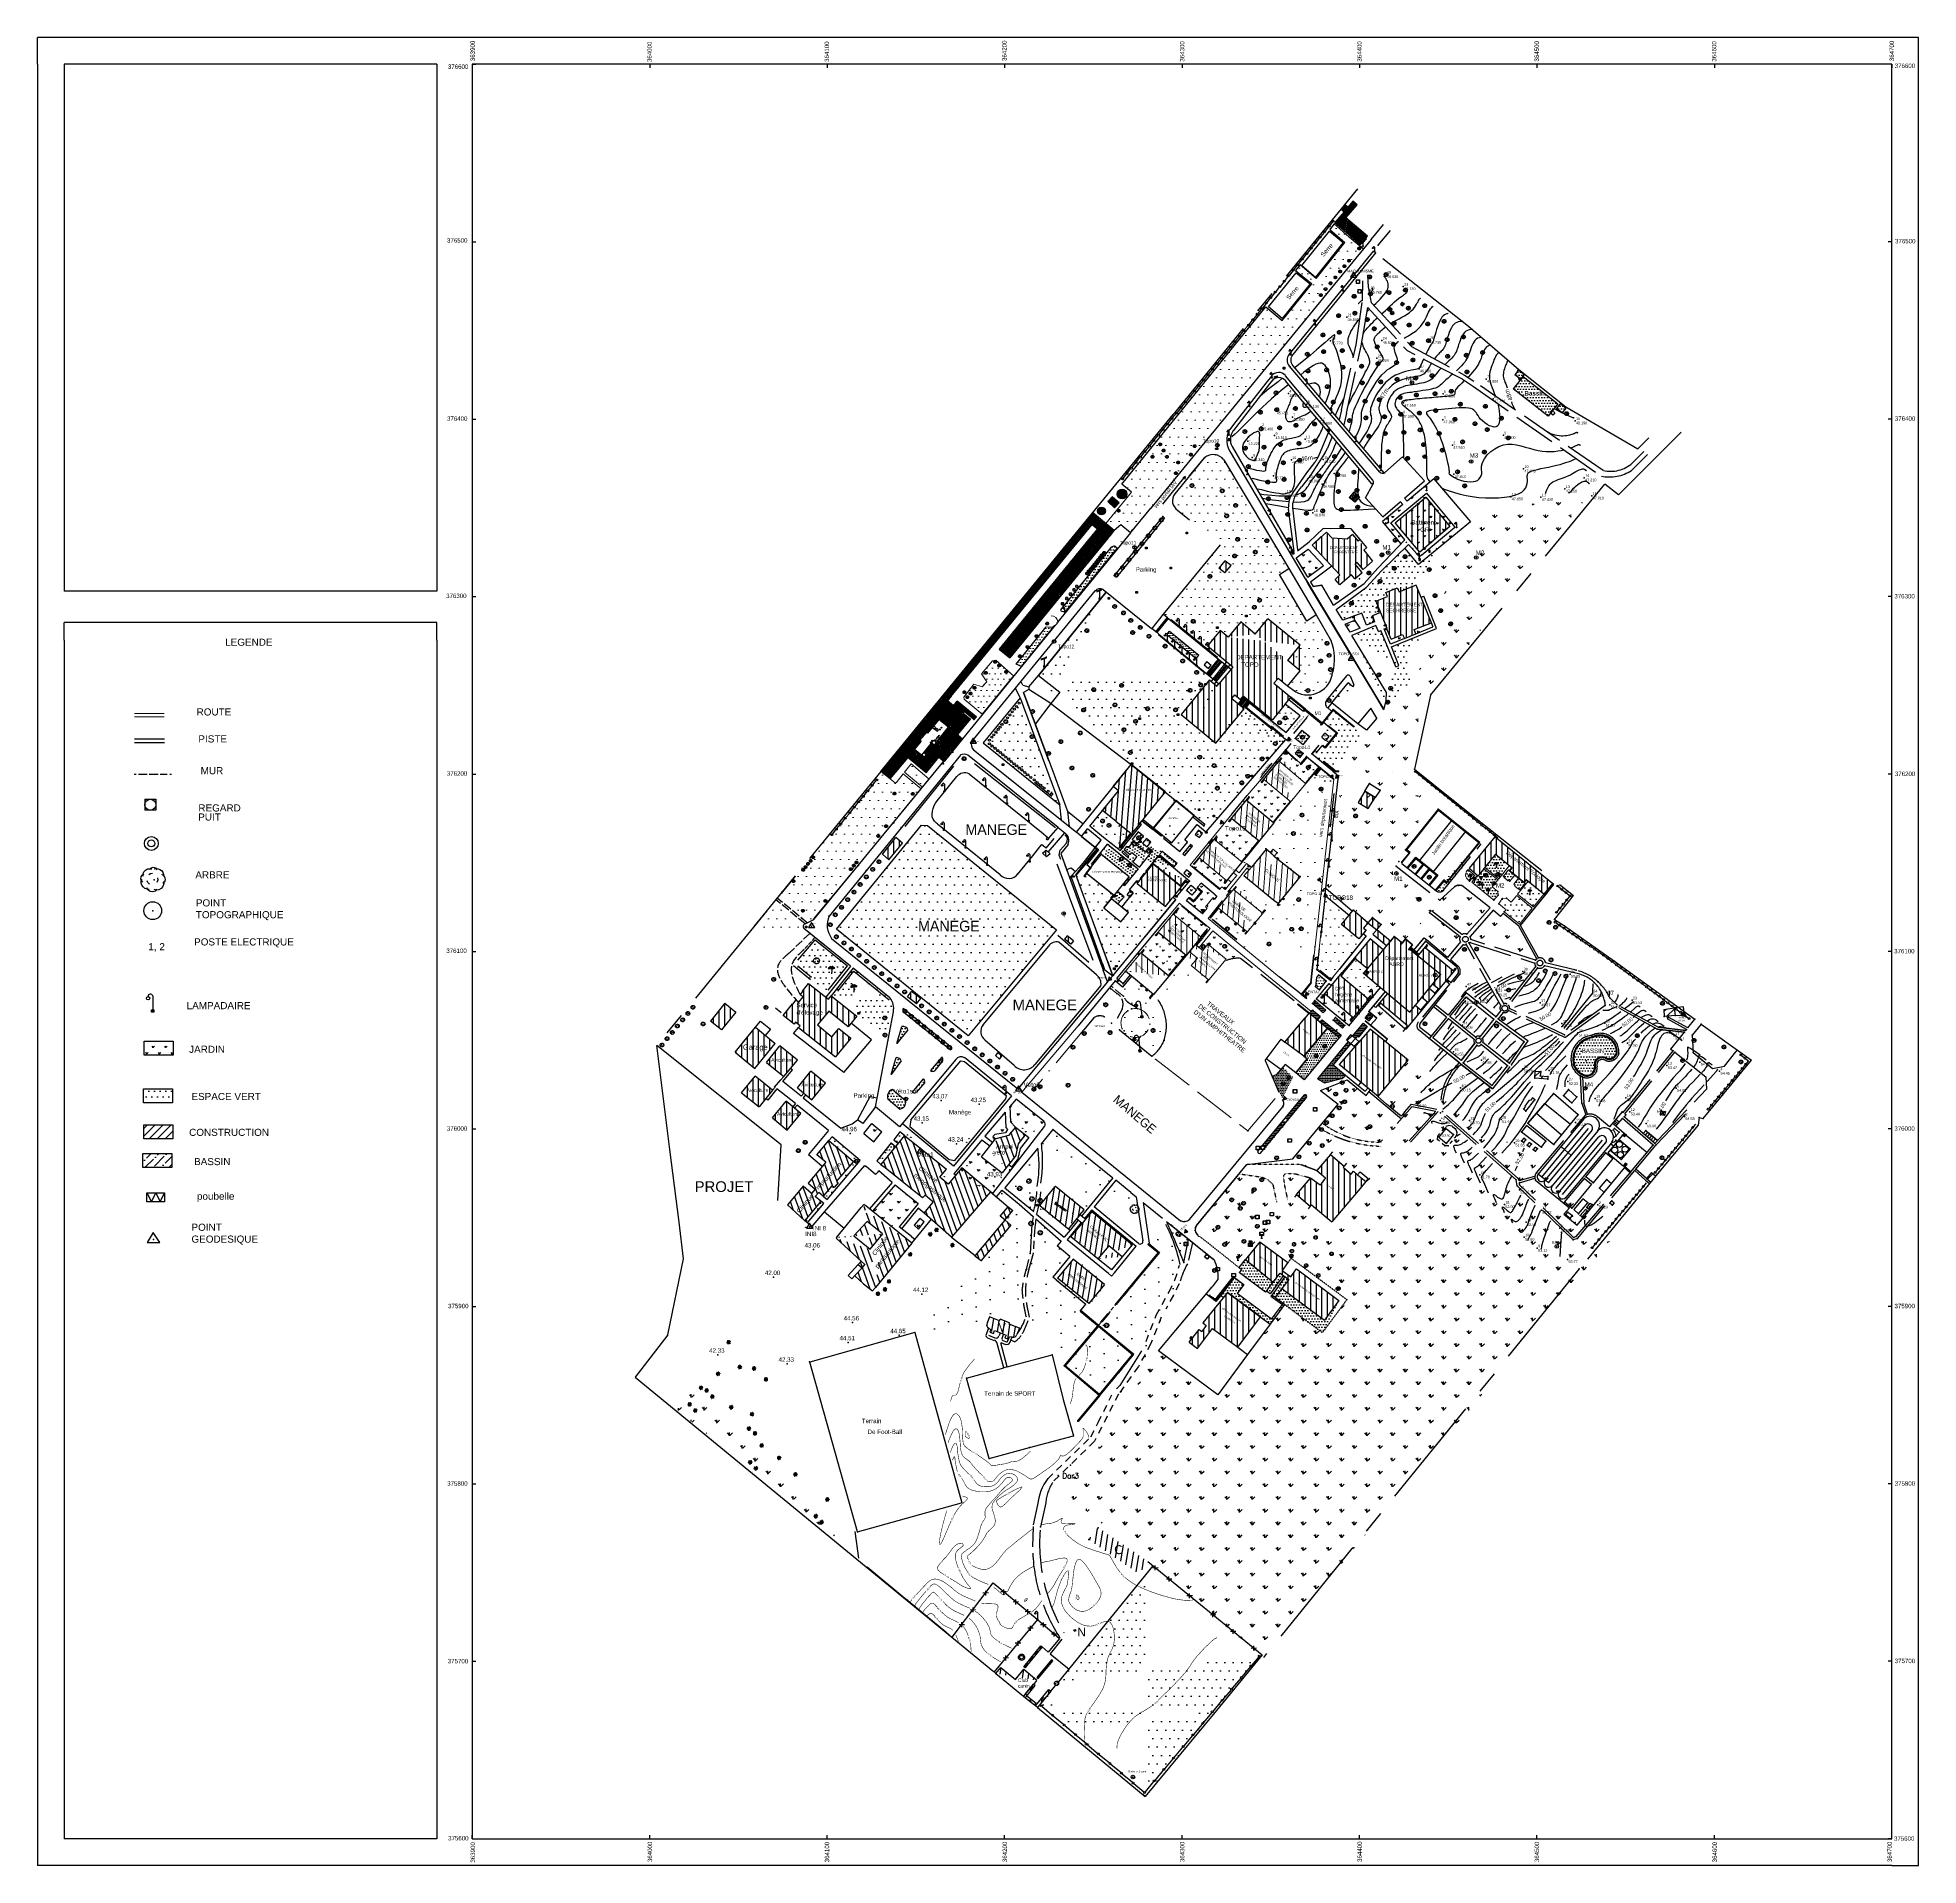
# Model space of a CAD drawing. Header units: metres. Extents: x 64 to 796628, y 142 to 671743.
# Drawn here: x 363655 to 364715, y 375585 to 376615 of the extents above; entities that cross this region are included whole.
import ezdxf
from ezdxf.enums import TextEntityAlignment as Align

# ---------------------------------------------------------------- set-up
doc = ezdxf.new("R2010")
doc.units = ezdxf.units.M
doc.header["$LTSCALE"] = 2
for name, pattern in [('03', [3, 1, -1, 1]), ('17', [5.5, 2, -1.5, 2]), ('ACAD_ISO02W100', [15, 12, -3]), ('ACAD_ISO10W100', [18, 12, -3, 0, -3]), ('ACAD_ISO14W100', [24, 12, -3, 0, -3, 0, -3, 0, -3]), ('AXES', [50.8, 31.75, -6.35, 6.35, -6.35]), ('AXES2', [28.575, 19.05, -3.175, 3.175, -3.175]), ('UNE_LIGNE_CONTINUE', [0])]:
    doc.linetypes.add(name, pattern=pattern)
for name, color, linetype, lineweight in [('allee', 7, 'ACAD_ISO02W100', 25), ('Espace Vert', 3, 'Continuous', 5), ('habillage', 7, 'Continuous', 15), ('lampadaires', 2, 'Continuous', 25), ('Ligne arbre', 3, 'LIMITE1', 25), ('limite zone', 7, 'AXES', 25), ("Lingne d'arbres", 3, 'Continuous', 25), ('MUR IAV', 7, 'AXES', 25), ('murs', 7, 'Continuous', 25), ('point crée', 7, 'Continuous', 25), ('ROUTE', 7, 'Continuous', 25), ('SYMBOL_ARBRE', 3, 'Continuous', 25), ('SYMBOL_CLOTURE', 7, 'Continuous', 25), ('trottoir', 7, 'AXES', 25)]:
    doc.layers.add(name, color=color, linetype=linetype, lineweight=lineweight)
for name, color, linetype in [('ARBRE', 3, 'UNE_LIGNE_CONTINUE'), ('Arbre isolé', 3, 'Continuous'), ('Arbres', 100, 'Continuous'), ('arbres isolés', 3, 'Continuous'), ('bassin', 4, 'Continuous'), ('Batiment', 1, 'Continuous'), ('Batiments', 1, 'Continuous'), ('Batimment', 10, 'Continuous'), ('Bâtiment', 1, 'Continuous'), ("Chanps d'essai", 84, 'Continuous'), ('CLOTURE', 7, '03'), ('CN_01_00', 32, 'Continuous'), ('CN_02_00', 26, 'Continuous'), ('construction', 1, 'Continuous'), ('Constructions', 7, 'Continuous'), ('Cotation Courbes de niveau', 246, 'Continuous'), ('Couloirs', 7, 'Continuous'), ('COURBE PRINCIPALE', 246, 'Continuous'), ('COURBE SECOND', 246, 'Continuous'), ('Escaliers', 7, 'Continuous'), ('espass vert', 3, 'Continuous'), ('JARDIN', 3, 'Continuous'), ('Lampadaire', 50, 'Continuous'), ("Ligne d'arbres", 3, 'Continuous'), ('Limtes végétative', 92, 'Continuous'), ('mbark', 7, 'Continuous'), ('MUR', 7, 'UNE_LIGNE_CONTINUE'), ('Mur-', 7, 'AXES2'), ('palmier', 3, 'Continuous'), ('piste', 7, 'ACAD_ISO02W100'), ('Point coté', 30, 'Continuous'), ('Point Topographie', 1, 'Continuous'), ('point topographique', 7, 'Continuous'), ('pointgeod', 1, 'Continuous'), ('pointopo', 1, 'Continuous'), ('Points d_appuis', 32, 'Continuous'), ('poteau electrique', 7, 'Continuous'), ('poubelle', 7, 'Continuous'), ('PUIT', 142, 'Continuous'), ('quadrillage', 7, 'Continuous'), ('regard', 7, 'Continuous'), ('Serre', 7, 'Continuous'), ('Serres', 7, 'Continuous'), ("Station recyclage D'eau", 171, 'Continuous'), ('SYMBOL_PUITS', 5, 'Continuous'), ('terrain nue', 34, 'Continuous'), ('texte', 7, 'Continuous'), ('TopoAlt', 32, 'Continuous'), ('TOPOJIS', 32, 'Continuous'), ('TopoMat', 7, 'Continuous'), ('toponemie', 7, 'Continuous'), ('toponymie', 7, 'Continuous'), ('Toponymie(noms+numéros)', 7, 'Continuous'), ('vegetation', 94, 'Continuous'), ('Végétation', 92, 'Continuous'), ('youssef', 7, 'Continuous')]:
    doc.layers.add(name, color=color, linetype=linetype)
doc.styles.add('Text pro', font='txt.shx', dxfattribs={"height": 5, "bigfont": 'bigfont.shx'})
doc.styles.add('Toponymie', font='arial.ttf', dxfattribs={"height": 2.5})
doc.linetypes.add('LIMITE1', pattern='A,6.35,-2.54,[133,ltypeshp.shx,S=2.54,R=0,X=-2.54,Y=0],-2.54,25.4', length=36.83)
pattern_1 = [(90, (0, 0), (-3.5921, 3.5921), [0.9525, -6.2317]), (45, (0, 0), (-3.59210245, 3.59210245), [0.9525, -4.1275]), (135, (0, 0), (-3.59210245, -3.59210245), [0.9525, -4.1275])]
pattern_2 = [(0, (0, 0), (1.5875, 3.175), [0, -3.175])]
pattern_3 = [(0, (0, 0), (0.46875, 0.9375), [0, -0.9375])]
pattern_4 = [(90, (0, 0), (-4.490125, 4.490125), [1.190625, -7.789625]), (45, (0, 0), (-4.49012806, 4.49012806), [1.190625, -5.159375]), (135, (0, 0), (-4.49012806, -4.49012806), [1.190625, -5.159375])]
pattern_5 = [(90, (0, 0), (-7.1842, 7.1842), [1.905, -12.4634]), (45, (0, 0), (-7.1842049, 7.1842049), [1.905, -8.255]), (135, (0, 0), (-7.1842049, -7.1842049), [1.905, -8.255])]

# ---------------------------------------------------------------- blocks, each defined once
blk = doc.blocks.new('Regard')
for p, q in [((-0.67, 0.18), (0.22, 0.18)), ((-0.67, -0.71), (-0.67, 0.18)), ((-0.06, -0.06), (0, 0)), ((-0.06, -0.06), (0, 0)), ((0.22, 0.18), (0.22, -0.71)), ((0.22, -0.71), (-0.67, -0.71)), ((-0.29, -0.28), (-0.23, -0.22))]:
    blk.add_line(p, q)
blk.add_circle((-0.23, -0.22), 0.321)
blk = doc.blocks.new('Croisillants')
for p, q in [((-2, 0), (0, 0)), ((0, 0), (0, 2)), ((0, 0), (2, 0)), ((0, 0), (0, -2))]:
    blk.add_line(p, q)
blk = doc.blocks.new('Point Géodésique')
at = {"layer": 'quadrillage'}
blk.add_lwpolyline([(-4.4, 0), (2.2, -3.9), (2.2, 3.8)], close=True, dxfattribs=at)
blk.add_blockref('Croisillants', (0, 0))
blk = doc.blocks.new('Lampadaire')
at = {"layer": 'Lampadaire'}
for p, q in [((1.24, 0.65), (1.24, -3.08)), ((0.95, -3.08), (1.53, -3.08)), ((0.95, -3.66), (0.95, -3.08)), ((0.95, -3.08), (1.53, -3.66)), ((1.53, -3.08), (0.95, -3.66)), ((1.53, -3.66), (0.95, -3.66)), ((1.19, -3.39), (1.24, -3.33)), ((1.19, -3.39), (1.24, -3.33)), ((1.53, -3.08), (1.53, -3.66))]:
    blk.add_line(p, q, dxfattribs=at)
blk.add_circle((0, 0), 0.441, dxfattribs=at)
blk.add_arc((0.63, 0.46), 0.634, 17.4463, 181.6816, dxfattribs=at)
blk = doc.blocks.new('A$C3DFD15C1')
at = {"layer": 'Lampadaire'}
blk.add_blockref('Lampadaire', (-1.2, 3.4), dxfattribs=at)
blk = doc.blocks.new('Arbre 1')
at = {"layer": 'Arbres'}
for p, q in [((-1.79, 0.85), (-1.77, 1.03)), ((-1.73, 0.69), (-1.79, 0.85)), ((-1.77, 1.03), (-1.67, 1.17)), ((-1.77, 0.66), (-1.71, 0.85)), ((-1.75, 0.46), (-1.77, 0.66)), ((-1.7, 0.29), (-1.75, 0.46)), ((-1.62, 0.56), (-1.73, 0.69)), ((-1.58, 0.13), (-1.7, 0.29)), ((-1.67, 1.17), (-1.52, 1.26)), ((-1.59, 1.28), (-1.52, 1.46)), ((-1.59, 1.08), (-1.59, 1.28)), ((-1.43, 0), (-1.58, 0.13)), ((-1.52, 1.46), (-1.39, 1.61)), ((-1.23, -0.08), (-1.43, 0)), ((-1.39, 1.61), (-1.21, 1.71)), ((-1.15, -0.15), (-1.26, 0.06)), ((-1.16, 0.52), (-1.23, 0.67)), ((-1.21, 1.71), (-1.03, 1.73)), ((-1.04, 0.38), (-1.16, 0.52)), ((-1.08, 1.23), (-0.93, 1.32)), ((-1.04, 1.67), (-0.89, 1.81)), ((-1.03, 1.73), (-0.84, 1.73)), ((-0.93, 1.32), (-0.77, 1.35)), ((-0.89, 1.81), (-0.7, 1.85)), ((-0.7, 1.85), (-0.51, 1.8)), ((-0.63, 1.72), (-0.46, 1.75)), ((-0.51, 1.8), (-0.38, 1.63)), ((-0.46, 1.75), (-0.28, 1.73)), ((-0.3, 0.72), (-0.37, 0.54)), ((-0.34, 0.93), (-0.3, 0.72)), ((-0.28, 1.73), (-0.12, 1.67)), ((0, 0), (-0.2, -0.11)), ((-0.12, 1.67), (0.02, 1.57)), ((0.15, 0.19), (0, 0)), ((0.02, 1.57), (0.14, 1.41)), ((0.05, 1.24), (0.23, 1.12)), ((0.27, 0.56), (0.12, 0.42)), ((0.14, 1.41), (0.2, 1.26)), ((0.21, 0.4), (0.15, 0.19)), ((0.2, 1.26), (0.21, 1.08)), ((0.21, 0.62), (0.21, 0.4)), ((0.23, 1.12), (0.33, 0.95)), ((0.34, 0.74), (0.27, 0.56)), ((0.33, 0.95), (0.34, 0.74)), ((-1.05, -0.1), (-1.23, -0.08)), ((-0.97, -0.27), (-1.15, -0.15)), ((-0.74, -0.29), (-0.97, -0.27)), ((-0.53, -0.23), (-0.74, -0.29)), ((-0.42, -0.15), (-0.64, -0.1)), ((-0.38, -0.07), (-0.53, -0.23)), ((-0.2, -0.11), (-0.42, -0.15))]:
    blk.add_line(p, q, dxfattribs=at)
blk = doc.blocks.new('A$C16865250')
blk.add_blockref('Arbre 1', (0, 0))
blk = doc.blocks.new('A$C6A1D4014')
at = {"layer": 'Arbres'}
blk.add_blockref('Arbre 1', (0, 0), dxfattribs=at)
blk = doc.blocks.new('A$C1298782C')
blk.add_blockref('Arbre 1', (0, 0))
blk = doc.blocks.new('A$C48EF5D26')
at = {"layer": 'pointgeod'}
blk.add_lwpolyline([(-14.3, -6.8), (14.3, -6.8), (-0.8, 15.8), (-14.3, -6.8)], dxfattribs=at)
blk.add_point((0, 0), dxfattribs=at)
blk = doc.blocks.new('A$C79051592')
blk.add_point((0, 0))
blk = doc.blocks.new('ARBRE')
blk.add_point((364420.31, 376331.7))
at = {"layer": 'Arbres'}
for p, q in [((364419.13, 376331.78), (364419.16, 376331.96)), ((364419.2, 376331.63), (364419.13, 376331.78)), ((364419.16, 376331.96), (364419.26, 376332.11)), ((364419.16, 376331.6), (364419.21, 376331.79)), ((364419.17, 376331.4), (364419.16, 376331.6)), ((364419.3, 376331.5), (364419.2, 376331.63)), ((364419.26, 376332.11), (364419.4, 376332.2)), ((364419.33, 376332.02), (364419.34, 376332.21)), ((364419.34, 376332.21), (364419.41, 376332.39)), ((364419.41, 376332.39), (364419.54, 376332.54)), ((364419.54, 376332.54), (364419.71, 376332.65)), ((364419.76, 376331.45), (364419.7, 376331.61)), ((364419.71, 376332.65), (364419.89, 376332.67)), ((364419.84, 376332.16), (364419.99, 376332.25)), ((364419.88, 376332.6), (364420.03, 376332.74)), ((364419.89, 376332.67), (364420.09, 376332.67)), ((364419.99, 376332.25), (364420.16, 376332.29)), ((364420.03, 376332.74), (364420.22, 376332.79)), ((364420.22, 376332.79), (364420.41, 376332.74)), ((364420.3, 376332.65), (364420.46, 376332.69)), ((364420.41, 376332.74), (364420.55, 376332.57)), ((364420.46, 376332.69), (364420.64, 376332.66)), ((364420.62, 376331.65), (364420.55, 376331.47)), ((364420.59, 376331.87), (364420.62, 376331.65)), ((364420.64, 376332.66), (364420.81, 376332.6)), ((364420.81, 376332.6), (364420.95, 376332.5)), ((364420.95, 376332.5), (364421.06, 376332.35)), ((364420.97, 376332.18), (364421.15, 376332.06)), ((364421.06, 376332.35), (364421.12, 376332.19)), ((364421.12, 376332.19), (364421.13, 376332.02)), ((364421.15, 376332.06), (364421.25, 376331.88)), ((364421.27, 376331.68), (364421.2, 376331.5)), ((364421.25, 376331.88), (364421.27, 376331.68)), ((364419.23, 376331.22), (364419.17, 376331.4)), ((364419.34, 376331.07), (364419.23, 376331.22)), ((364419.49, 376330.94), (364419.34, 376331.07)), ((364419.69, 376330.86), (364419.49, 376330.94)), ((364419.78, 376330.79), (364419.67, 376330.99)), ((364419.87, 376330.83), (364419.69, 376330.86)), ((364419.88, 376331.31), (364419.76, 376331.45)), ((364419.96, 376330.67), (364419.78, 376330.79)), ((364420.19, 376330.64), (364419.96, 376330.67)), ((364420.39, 376330.71), (364420.19, 376330.64)), ((364420.51, 376330.79), (364420.29, 376330.83)), ((364420.55, 376330.87), (364420.39, 376330.71)), ((364420.72, 376330.82), (364420.51, 376330.79)), ((364420.92, 376330.94), (364420.72, 376330.82)), ((364421.07, 376331.12), (364420.92, 376330.94)), ((364421.2, 376331.5), (364421.05, 376331.36)), ((364421.14, 376331.33), (364421.07, 376331.12)), ((364421.13, 376331.56), (364421.14, 376331.33))]:
    blk.add_line(p, q, dxfattribs=at)
at = {"layer": 'TopoMat'}
blk.add_blockref('A$C79051592', (364420.31, 376331.7), dxfattribs=at)
blk = doc.blocks.new('A$C08706CCE')
at = {"layer": 'pointopo'}
blk.add_circle((0, 0), 1, dxfattribs=at)
blk.add_point((0, 0), dxfattribs=at)
blk = doc.blocks.new('A$C0E9032BD')
for p, q in [((-1, 1), (1, 1)), ((-1, 1), (-1, -1)), ((1, 1), (1, -1)), ((1, -1), (-1, -1))]:
    blk.add_line(p, q)
blk.add_circle((0, 0), 1)
blk.add_circle((0, 0), 1)
blk = doc.blocks.new('A$C701D21B2')
at = {"layer": 'piste'}
for p, q in [((0, 0.7), (0.4, 0)), ((0, 0), (0, 0.7)), ((0, 0.7), (1.5, 0.7)), ((0.4, 0), (0.7, 0.7)), ((0.7, 0.7), (1.1, 0)), ((1.1, 0), (1.5, 0.7)), ((1.5, 0.7), (1.5, 0)), ((1.5, 0), (0, 0))]:
    blk.add_line(p, q, dxfattribs=at)
blk = doc.blocks.new('A$C02EA75E3')
for radius in [1, 0.5]:
    blk.add_circle((0, 0), radius)
blk = doc.blocks.new('A$C0D0B2CD1')
at = {"layer": 'TopoMat', "xscale": 0.6507064483012073, "yscale": 0.6500792584265582, "zscale": 0.6507064483012073}
blk.add_blockref('Lampadaire', (-0.81, 2.19), dxfattribs=at)
blk = doc.blocks.new('A$C6E812CB4')
at = {"layer": 'TopoMat', "xscale": 0.6507064483012073, "yscale": 0.6500792584265582, "zscale": 0.6507064483012073}
blk.add_blockref('Lampadaire', (-0.8, 2.2), dxfattribs=at)
blk = doc.blocks.new('TCPOINT')
at = {"color": 0}
blk.add_point((0, 0), dxfattribs=at)
at = {"layer": 'TopoAlt'}
blk.add_attdef('ALT', text='', height=1.5, dxfattribs=at).set_placement((0.5, -0.5), align=Align.TOP_LEFT)
at = {"layer": 'TopoMat'}
blk.add_attdef('MAT', (0.5, 0.5), '', height=1.5, dxfattribs=at)
blk = doc.blocks.new('053')
at = {"color": 0}
for p, q in [((-0.5, -0.5), (-0.5, 0.5)), ((-0.5, 0.5), (0.5, 0.5)), ((-0.5, 0), (-0.48, 0.13)), ((-0.48, -0.13), (-0.5, 0)), ((-0.48, 0.13), (-0.43, 0.25)), ((-0.43, 0.25), (-0.35, 0.35)), ((-0.35, 0.35), (-0.25, 0.43)), ((-0.25, 0.43), (-0.13, 0.48)), ((-0.13, 0.48), (0, 0.5)), ((0, 0.5), (0.13, 0.48)), ((0.13, 0.48), (0.25, 0.43)), ((0.25, 0.43), (0.35, 0.35)), ((0.35, 0.35), (0.43, 0.25)), ((0.43, 0.25), (0.48, 0.13)), ((0.48, 0.13), (0.5, 0)), ((0.5, 0), (0.48, -0.13)), ((0.5, 0.5), (0.5, -0.5)), ((0.5, -0.5), (-0.5, -0.5)), ((-0.43, -0.25), (-0.48, -0.13)), ((-0.35, -0.35), (-0.43, -0.25)), ((-0.25, -0.43), (-0.35, -0.35)), ((-0.13, -0.48), (-0.25, -0.43)), ((0, -0.5), (-0.13, -0.48)), ((0.13, -0.48), (0, -0.5)), ((0.25, -0.43), (0.13, -0.48)), ((0.35, -0.35), (0.25, -0.43)), ((0.43, -0.25), (0.35, -0.35)), ((0.48, -0.13), (0.43, -0.25))]:
    blk.add_line(p, q, dxfattribs=at)
blk = doc.blocks.new('019')
at = {"color": 0}
for p, q in [((-0.49, 0.05), (-0.47, 0.16)), ((-0.47, -0.05), (-0.49, 0.05)), ((-0.47, 0.16), (-0.41, 0.25)), ((-0.41, 0.25), (-0.33, 0.31)), ((-0.33, 0.27), (-0.3, 0.37)), ((-0.33, 0.31), (-0.23, 0.34)), ((-0.3, 0.37), (-0.23, 0.44)), ((-0.23, 0.44), (-0.13, 0.48)), ((-0.19, -0.07), (-0.2, 0.02)), ((-0.13, 0.48), (-0.03, 0.47)), ((-0.06, 0.43), (0.02, 0.46)), ((-0.03, 0.47), (0.06, 0.41)), ((0.02, 0.46), (0.12, 0.47)), ((0.04, 0.23), (0.12, 0.2)), ((0.12, 0.47), (0.21, 0.45)), ((0.12, 0.2), (0.18, 0.15)), ((0.21, 0.45), (0.29, 0.41)), ((0.29, 0.41), (0.35, 0.35)), ((0.32, 0.28), (0.39, 0.25)), ((0.35, 0.35), (0.4, 0.27)), ((0.39, 0.25), (0.45, 0.2)), ((0.4, 0.27), (0.42, 0.18)), ((0.42, 0.06), (0.46, -0.02)), ((0.47, 0.04), (0.43, -0.03)), ((0.45, 0.2), (0.48, 0.12)), ((0.48, 0.12), (0.47, 0.04)), ((-0.42, -0.14), (-0.47, -0.05)), ((-0.46, -0.13), (-0.43, -0.04)), ((-0.45, -0.22), (-0.46, -0.13)), ((-0.4, -0.3), (-0.45, -0.22)), ((-0.32, -0.35), (-0.4, -0.3)), ((-0.28, -0.4), (-0.32, -0.33)), ((-0.22, -0.36), (-0.32, -0.35)), ((-0.22, -0.45), (-0.28, -0.4)), ((-0.14, -0.49), (-0.22, -0.45)), ((-0.13, -0.15), (-0.19, -0.07)), ((-0.06, -0.5), (-0.14, -0.49)), ((0.02, -0.49), (-0.06, -0.5)), ((0.1, -0.46), (0.02, -0.49)), ((0.13, -0.47), (0.04, -0.43)), ((0.16, -0.41), (0.1, -0.46)), ((0.22, -0.45), (0.13, -0.47)), ((0.2, -0.18), (0.14, -0.23)), ((0.24, -0.11), (0.2, -0.18)), ((0.29, -0.39), (0.22, -0.45)), ((0.33, -0.33), (0.25, -0.37)), ((0.32, -0.3), (0.29, -0.39)), ((0.4, -0.28), (0.33, -0.33)), ((0.45, -0.2), (0.4, -0.28)), ((0.47, -0.11), (0.45, -0.2)), ((0.46, -0.02), (0.47, -0.11))]:
    blk.add_line(p, q, dxfattribs=at)
blk = doc.blocks.new('S144')
at = {"color": 0}
for p, q in [((-0.228, 0.588), (-0.348, 0.998)), ((-0.348, 0.998), (0.352, 0.998)), ((-0.228, 0.938), (-0.118, 0.648)), ((0.002, 0.588), (-0.228, 0.588)), ((-0.118, 0.648), (0.002, 0.938)), ((0.002, 0.938), (0.122, 0.648)), ((0.002, -0.002), (0.002, 0.588)), ((0.232, 0.588), (0.002, 0.588)), ((0.122, 0.648), (0.232, 0.938)), ((0.352, 0.998), (0.232, 0.588)), ((-0.228, -0.002), (0.232, -0.002))]:
    blk.add_line(p, q, dxfattribs=at)
blk = doc.blocks.new('055')
at = {"color": 0}
for p, q in [((-0.5, -0.5), (-0.5, 0.5)), ((-0.5, 0.5), (0.5, 0.5)), ((-0.5, -0.5), (0.5, 0.5)), ((0.5, -0.5), (-0.5, 0.5)), ((0.5, 0.5), (0.5, -0.5)), ((0.5, -0.5), (-0.5, -0.5))]:
    blk.add_line(p, q, dxfattribs=at)
blk = doc.blocks.new('v068')
at = {"color": 0, "linetype": 'Continuous'}
blk.add_lwpolyline([(-1.4, -4.2), (0, 0), (-4.3, -0.9)], dxfattribs=at)
for points in [[(-4.1, 1.8, 0.413556), (-3.3, 0.6, 0.327018)], [(-2.8, -0.6, 0.199071), (-3.9, 0.4, 0.2141), (-2.8, -0.6)], [(-1.4, -0.3, 0.399655), (-2.6, 0.9, 0.182632)], [(-1.9, 2.2, 0.197295), (-1.6, 3.6, 0.213394)], [(-1.7, 0.7, 0.405615), (-0.8, 0.9, 0.368138)], [(-1.2, 4.1, 0.359321), (-1, 3.1, 0.44854)], [(-1, 1.1, 0.395447), (-0.5, 2.7, 0.183737)], [(-0.3, 3.4, 0.247573), (0.6, 1.9, 0.405576)], [(-0.2, 1.8, 0.412257), (0.4, 1.1, 0.363706)], [(0.4, 1.4, 0.397494), (2, 1.8, 0.182802)], [(1.4, 1.1, 0.410228), (1.1, 0.2, 0.362668)], [(2.6, -0.9, 0.343244), (1.4, 0.3, 0.39624)], [(3.2, 2.9, 0.263238), (2.2, 2.7, 0.223545)], [(-4.3, -0.9, 0.228721), (-5, -0.2, 0.262965)], [(-2.9, -2.5, 0.449367), (-3.7, -3.1, 0.357813)], [(-1.4, -4.2, 0.227024), (-2.4, -4.4, 0.259183)], [(-0.4, -1.4, 0.396927), (-2, -1.8, 0.181598)], [(-1.4, -1.1, 0.411501), (-1.1, -0.2, 0.36326)], [(0.3, -1.8, 0.410253), (-0.4, -1.1, 0.36307)], [(1, -1.1, 0.395854), (0.5, -2.7, 0.185098)], [(1.7, -0.7, 0.412005), (0.8, -0.9, 0.36341)], [(1.4, -4.5, 0.409112), (0.8, -3.8, 0.365)], [(3.1, -1.5, 0.123248), (1.4, -1.5, 0.40967)], [(1.9, -2.2, 0.195962), (1.6, -3.6, 0.214553)]]:
    blk.add_lwpolyline(points, format="xyb", close=True, dxfattribs=at)
for points in [[(-2.4, 2.7, 0.327473), (-3.9, 2.5, 0.131285), (-2.4, 2.6)], [(-1.4, 1.5, 0.408885), (-3.1, 1.5, 0.190387), (-1.4, 1.5)], [(-3, 3.3, 0.224652), (-2.6, 4.2, 0.261895), (-3, 3.3), (0, 0), (1.4, 4.2, -0.260048), (2.4, 4.4, -0.227569), (1.4, 4.2)], [(4.3, 0.9, 0.228868), (5, 0.2, 0.258459), (4.3, 0.9), (0, 0), (3, -3.3, -0.262308), (2.6, -4.3, -0.224513), (3, -3.3)], [(1.1, 3.4, 0.328629), (0.3, 4.6, 0.130944), (1.1, 3.4)], [(0.9, 2.7, 0.122315), (2.3, 3.2, 0.212626), (0.9, 2.8)], [(2, 0.4, 0.408313), (2.8, 1.9, 0.288177), (2, 0.5)], [(2.7, 2.3, 0.327473), (4.2, 2.5, 0.129825), (2.7, 2.4)], [(2.8, 0.5, 0.233679), (3.9, -0.4, 0.215401), (2.8, 0.6)], [(3.5, 0.7, 0.330838), (4.1, 2.1, 0.286184), (3.5, 0.8)], [(-3.5, -0.8, 0.330482), (-4.1, -2.1, 0.127314), (-3.5, -0.8)], [(-2, -0.4, 0.407196), (-2.8, -1.9, 0.059848), (-2, -0.5)], [(-0.9, -2.7, 0.121484), (-2.3, -3.2, 0.215083), (-0.9, -2.8)], [(-1.1, -3.4, 0.327928), (-0.2, -4.6, 0.12655), (-1.1, -3.4)], [(-0.6, -1.9, 0.408772), (0.3, -3.4, 0.080638), (-0.6, -1.9)], [(2.4, -2.7, 0.330266), (3.9, -2.5, 0.127707), (2.4, -2.6)]]:
    blk.add_lwpolyline(points, format="xyb", dxfattribs=at)
blk = doc.blocks.new('Point topographique')
blk.add_circle((0, 0), 1)
blk.add_point((0, 0))
blk = doc.blocks.new('PT TOPO')
at = {"layer": 'Point Topographie'}
blk.add_blockref('Point topographique', (0, 0), dxfattribs=at)
blk = doc.blocks.new('palmier')
at = {"layer": 'palmier', "linetype": 'UNE_LIGNE_CONTINUE'}
for points in [[(-1.8, 3.2), (-1.5, 3.6), (-1, 3.7), (-0.3, 3.6), (0.1, 3.4), (-0.2, 3.6), (-0.6, 3.7), (-1.1, 3.5), (-1.3, 3.3)], [(-1.7, 2.6), (-1.6, 3), (-0.8, 3.3), (-0.2, 3.2), (0.2, 3), (-0.6, 3.2), (-1, 3.1), (-1.2, 2.9), (-1.2, 2.5)], [(0.6, 4.2), (0.3, 4.1), (0.1, 3.9), (0.1, 3.5), (0, 3.8), (-0.3, 4.1), (-0.8, 4.1), (-1.1, 3.9), (-1.3, 3.8)], [(0, 0), (0.1, 0.5), (0.3, 1)], [(1.8, 3.1), (1.5, 3.5), (0.9, 3.6), (0.3, 3.5), (0.1, 3.3), (0.2, 3.2), (0.1, 3.5), (0.3, 3.8), (0.9, 4), (1.2, 3.8)], [(0.1, 0.5), (0.2, 1.3), (0.1, 1.7)], [(0.2, 2.7), (0.2, 3.2), (0.4, 3.3), (1.1, 3.3), (1.4, 2.8)], [(0.2, 1.8), (0.2, 2.7), (0.4, 3.1), (0.7, 3.1), (1, 2.8)]]:
    blk.add_lwpolyline(points, dxfattribs=at)
blk = doc.blocks.new('ligne')
at = {"layer": 'Arbres'}
for points in [[(364559.7, 376081.6), (364561.3, 376080.4)], [(364562.1, 376079.8), (364563.7, 376078.6)], [(364564.6, 376078), (364566.1, 376076.8)], [(364567, 376076.2), (364568.6, 376075)]]:
    blk.add_lwpolyline(points, dxfattribs=at)
for centre in [(364561.7, 376080.1), (364564.2, 376078.3), (364566.6, 376076.5), (364569, 376074.7)]:
    blk.add_circle(centre, 0.5, dxfattribs=at)
blk = doc.blocks.new('POINT TOPO')
at = {"color": 1}
blk.add_circle((0, 0), 0.942, dxfattribs=at)
blk.add_point((0, 0), dxfattribs=at)
blk = doc.blocks.new('arbre isolé')
at = {"layer": 'Arbres', "color": 3, "xscale": 2.179999999993015, "yscale": 2.179999999993015, "zscale": 2.18}
blk.add_blockref('019', (-0.1, 0), dxfattribs=at)
blk = doc.blocks.new('A$C57AF335F')
for p, q in [((0, 0.9), (0.9, 0.9)), ((0, 0), (0, 0.9)), ((0.4, 0.4), (0.4, 0.5)), ((0.6, 0.7), (0.7, 0.7)), ((0.6, 0.7), (0.7, 0.7)), ((0.9, 0.9), (0.9, 0)), ((0.9, 0), (0, 0))]:
    blk.add_line(p, q)
blk.add_circle((0.4, 0.5), 0.321)
blk = doc.blocks.new('A$C261A2F8D')
at = {"layer": 'regard', "color": 0, "lineweight": 13, "ltscale": 0.13}
blk.add_blockref('A$C57AF335F', (-0.4, -0.5), dxfattribs=at)
blk = doc.blocks.new('A$C48D15623')
at = {"layer": 'regard', "color": 0, "lineweight": 13, "ltscale": 0.13}
blk.add_blockref('A$C57AF335F', (-0.4, -0.5), dxfattribs=at)
blk = doc.blocks.new('A$C0D274047')
at = {"layer": 'regard', "color": 0, "lineweight": 13, "ltscale": 0.13}
blk.add_blockref('A$C57AF335F', (-0.4, -0.5), dxfattribs=at)
blk = doc.blocks.new('A$C6B686391')
at = {"layer": 'regard', "color": 0, "lineweight": 13, "ltscale": 0.13}
blk.add_blockref('A$C57AF335F', (-0.4, -0.5), dxfattribs=at)
blk = doc.blocks.new('A$C11EF20F3')
at = {"layer": 'regard', "color": 0, "lineweight": 13, "ltscale": 0.13}
blk.add_blockref('A$C57AF335F', (-0.4, -0.5), dxfattribs=at)
blk = doc.blocks.new('A$C4AE80429')
at = {"layer": 'regard', "color": 0, "lineweight": 13, "ltscale": 0.13, "rotation": 230.573219283581}
blk.add_blockref('A$C11EF20F3', (0, 0), dxfattribs=at)
blk = doc.blocks.new('A$C0ABE352C')
at = {"layer": 'regard', "color": 0, "lineweight": 13, "ltscale": 0.13, "rotation": 230.573219283581}
blk.add_blockref('A$C11EF20F3', (0, 0), dxfattribs=at)
blk = doc.blocks.new('A$C610C3186')
at = {"layer": 'regard', "color": 0, "lineweight": 13, "ltscale": 0.13, "rotation": 230.573219283581}
blk.add_blockref('A$C11EF20F3', (0, 0), dxfattribs=at)
blk = doc.blocks.new('A$C1B5A6FC4')
at = {"layer": 'regard', "color": 0, "lineweight": 13, "ltscale": 0.13, "rotation": 230.573219283581}
blk.add_blockref('A$C11EF20F3', (0, 0), dxfattribs=at)
blk = doc.blocks.new('A$C46830937')
at = {"layer": 'regard', "color": 0, "lineweight": 13, "ltscale": 0.13, "rotation": 230.573219283581}
blk.add_blockref('A$C11EF20F3', (0, 0), dxfattribs=at)
blk = doc.blocks.new('A$C15AD5376')
at = {"layer": 'regard', "color": 0, "lineweight": 13, "ltscale": 0.13, "rotation": 230.573219283581}
blk.add_blockref('A$C11EF20F3', (0, 0), dxfattribs=at)
blk = doc.blocks.new('A$C41507B1A')
at = {"layer": 'regard', "color": 0, "lineweight": 13, "ltscale": 0.13, "rotation": 230.573219283581}
blk.add_blockref('A$C11EF20F3', (0, 0), dxfattribs=at)
blk = doc.blocks.new('A$C251B7BF9')
at = {"layer": 'regard', "color": 0, "lineweight": 13, "ltscale": 0.13, "rotation": 230.573219283581}
blk.add_blockref('A$C11EF20F3', (0, 0), dxfattribs=at)
blk = doc.blocks.new('A$C380A6453')
at = {"layer": 'regard', "color": 0, "lineweight": 13, "ltscale": 0.13, "rotation": 230.573219283581}
blk.add_blockref('A$C11EF20F3', (0, 0), dxfattribs=at)
blk = doc.blocks.new('A$C05FB1408')
at = {"layer": 'regard', "color": 0, "lineweight": 13, "ltscale": 0.13, "rotation": 230.573219283581}
blk.add_blockref('A$C11EF20F3', (0, 0), dxfattribs=at)
blk = doc.blocks.new('A$C74B66133')
at = {"layer": 'regard', "color": 0, "lineweight": 13, "ltscale": 0.13, "rotation": 230.573219283581}
blk.add_blockref('A$C11EF20F3', (0, 0), dxfattribs=at)
blk = doc.blocks.new('A$C217B39ED')
at = {"layer": 'point topographique', "color": 0}
blk.add_lwpolyline([(0, 0), (2, 0.5), (0.5, 2)], close=True, dxfattribs=at)
blk = doc.blocks.new('A$C70B338A0')
at = {"layer": 'point topographique', "color": 0, "lineweight": 13, "ltscale": 0.13}
blk.add_blockref('A$C217B39ED', (-0.8, -0.9), dxfattribs=at)
blk = doc.blocks.new('A$C2FE37BA9')
at = {"layer": 'point topographique', "color": 0, "lineweight": 13, "ltscale": 0.13}
blk.add_blockref('A$C217B39ED', (-0.8, -0.9), dxfattribs=at)
blk = doc.blocks.new('A$C41EE5107')
at = {"layer": 'point topographique', "color": 0, "lineweight": 13, "ltscale": 0.13}
blk.add_blockref('A$C217B39ED', (-0.8, -0.9), dxfattribs=at)
blk = doc.blocks.new('A$C0C810992')
at = {"layer": 'point topographique', "color": 0, "lineweight": 13, "ltscale": 0.13}
blk.add_blockref('A$C217B39ED', (-0.8, -0.9), dxfattribs=at)
blk = doc.blocks.new('A$C39594672')
at = {"layer": 'regard', "color": 0, "linetype": 'UNE_LIGNE_CONTINUE'}
blk.add_lwpolyline([(0.9, 0), (0.9, 1.5), (0.3, 1.5), (0, 2.5), (1.7, 2.5), (1.4, 1.5), (0.9, 1.5)], dxfattribs=at)
blk = doc.blocks.new('A$C6BCA4E76')
at = {"layer": 'regard', "color": 0, "linetype": 'UNE_LIGNE_CONTINUE'}
blk.add_lwpolyline([(0, 0.7), (0.3, 0), (0.6, 0.7), (0.9, 0), (1.2, 0.7)], dxfattribs=at)
blk = doc.blocks.new('AR')
at = {"layer": 'SYMBOL_ARBRE', "xscale": 5, "yscale": 5, "zscale": 5}
blk.add_blockref('019', (0, 0.6), dxfattribs=at)
blk = doc.blocks.new('arb')
at = {"layer": 'SYMBOL_ARBRE', "xscale": 5, "yscale": 5, "zscale": 5}
blk.add_blockref('019', (0, 0), dxfattribs=at)
blk = doc.blocks.new('043')
at = {"color": 0, "linetype": 'Continuous'}
for p, q in [((-0.5, 0), (-0.48, 0.13)), ((-0.48, -0.13), (-0.5, 0)), ((-0.48, 0.13), (-0.43, 0.25)), ((-0.43, 0.25), (-0.35, 0.35)), ((-0.35, 0.35), (-0.25, 0.43)), ((-0.3, 0), (-0.28, 0.11)), ((-0.28, -0.11), (-0.3, 0)), ((-0.28, 0.11), (-0.21, 0.21)), ((-0.25, 0.43), (-0.13, 0.48)), ((-0.21, 0.21), (-0.11, 0.28)), ((-0.13, 0.48), (0, 0.5)), ((-0.11, 0.28), (0, 0.3)), ((0, 0.5), (0.13, 0.48)), ((0, 0.3), (0.11, 0.28)), ((0.11, 0.28), (0.21, 0.21)), ((0.13, 0.48), (0.25, 0.43)), ((0.21, 0.21), (0.28, 0.11)), ((0.25, 0.43), (0.35, 0.35)), ((0.28, 0.11), (0.3, 0)), ((0.3, 0), (0.28, -0.11)), ((0.35, 0.35), (0.43, 0.25)), ((0.43, 0.25), (0.48, 0.13)), ((0.48, 0.13), (0.5, 0)), ((0.5, 0), (0.48, -0.13)), ((-0.43, -0.25), (-0.48, -0.13)), ((-0.35, -0.35), (-0.43, -0.25)), ((-0.25, -0.43), (-0.35, -0.35)), ((-0.21, -0.21), (-0.28, -0.11)), ((-0.13, -0.48), (-0.25, -0.43)), ((-0.11, -0.28), (-0.21, -0.21)), ((0, -0.5), (-0.13, -0.48)), ((0, -0.3), (-0.11, -0.28)), ((0.11, -0.28), (0, -0.3)), ((0.13, -0.48), (0, -0.5)), ((0.21, -0.21), (0.11, -0.28)), ((0.25, -0.43), (0.13, -0.48)), ((0.28, -0.11), (0.21, -0.21)), ((0.35, -0.35), (0.25, -0.43)), ((0.43, -0.25), (0.35, -0.35)), ((0.48, -0.13), (0.43, -0.25))]:
    blk.add_line(p, q, dxfattribs=at)
blk = doc.blocks.new('puit')
at = {"layer": 'SYMBOL_PUITS', "xscale": 7, "yscale": 7, "zscale": 7}
blk.add_blockref('043', (0.1, 0, -0.4), dxfattribs=at)
blk = doc.blocks.new('A$C2BBB404F')
at = {"layer": 'SYMBOL_CLOTURE'}
for p, q in [((0, 1.5, -7.8), (3, 1.6, -7.8)), ((1.6, 0, -7.8), (1.6, 2.7, -7.8))]:
    blk.add_line(p, q, dxfattribs=at)
blk = doc.blocks.new('poin crée')
at = {"layer": 'Point Topographie'}
blk.add_blockref('Point topographique', (0, 0), dxfattribs=at)
blk = doc.blocks.new('A$C1F996DF1')
at = {"layer": 'Defpoints'}
blk.add_point((0, 0), dxfattribs=at)
at = {"layer": 'pointopo'}
blk.add_circle((0, 0), 1, dxfattribs=at)
blk.add_point((0, 0), dxfattribs=at)
blk = doc.blocks.new('A$C6CCD179C')
at = {"layer": 'piste'}
for p, q in [((0, 0), (16.9, 0)), ((0, -2), (16.9, -2))]:
    blk.add_line(p, q, dxfattribs=at)
blk = doc.blocks.new('A$C67EE0292')
at = {"layer": 'habillage'}
for p, q in [((0, 0), (16.8, 0)), ((0, -2), (16.8, -2))]:
    blk.add_line(p, q, dxfattribs=at)
blk = doc.blocks.new('A$C342F26FC')
at = {"layer": 'limite zone'}
for p, q in [((-11, 0), (-9.8, 0)), ((-8.5, 0), (-3.7, 0)), ((-2.5, 0), (2.5, 0)), ((3.7, 0), (7.7, 0)), ((9.1, 0), (10, 0))]:
    blk.add_line(p, q, dxfattribs=at)

msp = doc.modelspace()

# ---------------------------------------------------------------- hatches: boundary and pattern name
h = msp.add_hatch()
h.set_pattern_fill('DOTS', color=3, scale=3, style=0)
h.paths.add_polyline_path([(364290.2, 376164.6), (364289.6, 376163.8)], flags=17)
edge = h.paths.add_edge_path()
edge.add_line((364317.9, 376218), (364299.4, 376233.4))
edge.add_line((364335, 376238.7), (364317.9, 376218))
edge.add_line((364299.4, 376233.4), (364315.5, 376252.9))
edge.add_line((364358.8, 376219.2), (364335, 376238.7))
edge.add_line((364313.4, 376167.5), (364358.8, 376219.2))
edge.add_line((364308.5, 376171.5), (364313.4, 376167.5))
edge.add_line((364301.5, 376162.9), (364308.5, 376171.5))
edge.add_line((364303.1, 376161.6), (364301.5, 376162.9))
edge.add_line((364298.8, 376156.4), (364303.1, 376161.6))
edge.add_line((364289.6, 376163.8), (364298.8, 376156.4))
edge.add_line((364294.3, 376161.3), (364290.2, 376164.6))
edge.add_line((364306.1, 376175.7), (364293.7, 376160.5))
edge.add_line((364312.1, 376170.8), (364306.1, 376175.7))
edge.add_line((364312.9, 376171.8), (364312.1, 376170.8))
edge.add_line((364271.3, 376205.4), (364312.9, 376171.8))
edge.add_line((364226.1, 376239.7), (364271.3, 376205.4))
edge.add_line((364231.1, 376246.2), (364226.1, 376239.7))
edge.add_line((364231.1, 376246.2), (364227, 376240.8))
edge.add_line((364219.1, 376255.5), (364231.1, 376246.2))
edge.add_line((364257.1, 376302.4), (364219.1, 376255.5))
edge.add_line((364319.3, 376252), (364257.1, 376302.4))
edge.add_line((364318.3, 376250.6), (364319.3, 376252))
edge.add_line((364315.5, 376252.9), (364318.3, 376250.6))
h = msp.add_hatch()
h.set_pattern_fill('DOTS', color=3, scale=3, style=0)
h.paths.add_polyline_path([(364208.7, 376243), (364187.9, 376217.5), (364231.1, 376182.7)])
h = msp.add_hatch(color=256)
h.dxf.hatch_style = 1
h.paths.add_polyline_path([(364349.8, 376227.5), (364351.2, 376225.8), (364351.5, 376226.1)])
h.paths.add_polyline_path([(364349.8, 376227.5), (364351.5, 376226.1), (364351.8, 376226.5)])
h = msp.add_hatch(color=256)
h.dxf.hatch_style = 1
h.paths.add_polyline_path([(364371.6, 376233.6), (364369.8, 376232.1), (364370.2, 376231.8)])
h.paths.add_polyline_path([(364371.6, 376233.6), (364370.2, 376231.8), (364370.5, 376231.5)])
h = msp.add_hatch(color=256)
h.dxf.hatch_style = 1
h.paths.add_polyline_path([(364343.5, 376197.3), (364345.3, 376198.6), (364345, 376199)])
h.paths.add_polyline_path([(364343.5, 376197.3), (364345, 376199), (364344.7, 376199.2)])
h = msp.add_hatch()
h.set_pattern_fill('DOTS', color=3, scale=3, style=0)
h.paths.add_polyline_path([(364255.5, 376179.1), (364254.1, 376177.4), (364253.7, 376177.7), (364248, 376170.6), (364265.1, 376156.8), (364277.1, 376171.6), (364276.3, 376172.2), (364264.9, 376158.2), (364264.5, 376158.5), (364271.1, 376166.6)])
h = msp.add_hatch()
h.set_pattern_fill('DOTS', color=3, scale=3, style=0)
h.paths.add_polyline_path([(364156.6, 376171), (364229.3, 376112.2), (364179.4, 376052.5), (364105.2, 376112.6), (364153.2, 376171.1)])
h.paths.add_polyline_path([(364149.7, 376118.8), (364186.7, 376118.8), (364186.7, 376109.8), (364149.7, 376109.8)], flags=24)
h = msp.add_hatch()
h.set_pattern_fill('DOTS', color=3, angle=320.8946081, style=0)
edge = h.paths.add_edge_path(flags=16)
edge.add_arc((364276.5, 376161.9), 0.321, 0, 360)
h.paths.add_polyline_path([(364300.5, 376155), (364301.6, 376154.1), (364305.9, 376159.4), (364304.7, 376160.3)])
h.paths.add_polyline_path([(364307.4, 376166), (364309.8, 376164.2), (364311.6, 376166.5), (364309.3, 376168.4)])
h.paths.add_polyline_path([(364280.4, 376159), (364282.5, 376161.6), (364279.9, 376163.7), (364277.8, 376161.1)], flags=17)
h.paths.add_polyline_path([(364266, 376156), (364269.4, 376152.9), (364270, 376153.7), (364266.6, 376156.7)])
edge = h.paths.add_edge_path()
edge.add_line((364287.3, 376154.7), (364295.6, 376147.8))
edge.add_line((364288.8, 376156.5), (364297.2, 376149.7))
edge.add_line((364287.3, 376154.7), (364288.9, 376156.5))
edge.add_line((364295.6, 376147.8), (364297.2, 376149.7))
edge.add_line((364276.1, 376161.4), (364276.1, 376162.3))
edge.add_line((364276.9, 376161.4), (364276.1, 376161.4))
edge.add_line((364276.9, 376162.3), (364276.9, 376161.4))
edge.add_line((364272.8, 376159.7), (364272.6, 376159.7))
edge.add_line((364272.6, 376159.7), (364272.4, 376159.8))
edge.add_line((364272.4, 376159.8), (364272.3, 376160))
edge.add_line((364272.3, 376160), (364272.2, 376160.1))
edge.add_line((364272.2, 376160.1), (364272.1, 376160.3))
edge.add_line((364272.1, 376160.3), (364272.1, 376160.5))
edge.add_line((364272.1, 376160.5), (364272.2, 376160.7))
edge.add_line((364272.2, 376160.4), (364272.1, 376160.5))
edge.add_line((364272.1, 376160.5), (364272.1, 376160.7))
edge.add_line((364272.1, 376160.7), (364272.1, 376160.9))
edge.add_line((364272.1, 376160.9), (364272.2, 376161))
edge.add_line((364272.2, 376161), (364272.3, 376161.1))
edge.add_line((364272.3, 376160.9), (364272.3, 376161.1))
edge.add_line((364272.3, 376161.1), (364272.4, 376161.3))
edge.add_line((364272.4, 376161.3), (364272.5, 376161.4))
edge.add_line((364272.5, 376161.4), (364272.7, 376161.5))
edge.add_line((364272.7, 376161.5), (364272.8, 376161.6))
edge.add_line((364272.8, 376161.6), (364273, 376161.6))
edge.add_line((364272.8, 376161.5), (364273, 376161.6))
edge.add_line((364273, 376161.6), (364273.2, 376161.7))
edge.add_line((364273.2, 376161.7), (364273.4, 376161.6))
edge.add_line((364273.4, 376161.6), (364273.5, 376161.5))
edge.add_line((364273.2, 376161.5), (364273.4, 376161.6))
edge.add_line((364273.4, 376161.6), (364273.6, 376161.6))
edge.add_line((364273.6, 376161.6), (364273.8, 376161.5))
edge.add_line((364273.8, 376161.5), (364273.9, 376161.4))
edge.add_line((364273.9, 376161.4), (364274, 376161.2))
edge.add_line((364274, 376161.2), (364274.1, 376161.1))
edge.add_line((364274.1, 376161.1), (364274.1, 376160.9))
edge.add_line((364273.9, 376161.1), (364274.1, 376160.9))
edge.add_line((364274.1, 376160.9), (364274.2, 376160.8))
edge.add_line((364274.2, 376160.8), (364274.2, 376160.6))
edge.add_line((364274.2, 376160.6), (364274.1, 376160.4))
edge.add_line((364274.1, 376160.4), (364274, 376160.2))
edge.add_line((364274.1, 376160.4), (364274.1, 376160.2))
edge.add_line((364274.1, 376160.2), (364274, 376160))
edge.add_line((364274, 376160), (364273.9, 376159.8))
edge.add_line((364273.9, 376159.8), (364273.7, 376159.7))
edge.add_line((364273.7, 376159.7), (364273.5, 376159.7))
edge.add_line((364273.5, 376159.7), (364273.2, 376159.7))
edge.add_line((364273.5, 376159.8), (364273.3, 376159.6))
edge.add_line((364273.3, 376159.6), (364273.1, 376159.5))
edge.add_line((364273.1, 376159.5), (364272.9, 376159.6))
edge.add_line((364272.9, 376159.6), (364272.7, 376159.7))
edge.add_line((364272.7, 376159.7), (364272.6, 376159.9))
edge.add_line((364272.8, 376161), (364272.9, 376161.1))
edge.add_line((364272.9, 376161.1), (364273.1, 376161.2))
edge.add_line((364272.8, 376160.2), (364272.7, 376160.3))
edge.add_line((364272.7, 376160.3), (364272.6, 376160.5))
edge.add_line((364273.5, 376160.8), (364273.6, 376160.5))
edge.add_line((364273.6, 376160.5), (364273.5, 376160.4))
edge.add_line((364280.1, 376155.9), (364280, 376156.1))
edge.add_line((364280, 376156.1), (364279.9, 376156.3))
edge.add_line((364279.9, 376156.3), (364279.9, 376156.5))
edge.add_line((364279.9, 376156.5), (364280, 376156.6))
edge.add_line((364280.1, 376156.4), (364280, 376156.5))
edge.add_line((364280, 376156.5), (364279.9, 376156.6))
edge.add_line((364279.9, 376156.6), (364279.9, 376156.8))
edge.add_line((364279.9, 376156.8), (364280, 376157))
edge.add_line((364280, 376157), (364280.2, 376157.1))
edge.add_line((364280.1, 376156.9), (364280.1, 376157.1))
edge.add_line((364280.1, 376157.1), (364280.2, 376157.2))
edge.add_line((364280.2, 376157.2), (364280.3, 376157.4))
edge.add_line((364280.3, 376157.4), (364280.5, 376157.5))
edge.add_line((364280.5, 376157.5), (364280.7, 376157.5))
edge.add_line((364280.7, 376157.5), (364280.9, 376157.5))
edge.add_line((364280.6, 376157.5), (364280.8, 376157.6))
edge.add_line((364280.8, 376157.6), (364281, 376157.6))
edge.add_line((364281, 376157.6), (364281.2, 376157.6))
edge.add_line((364281.2, 376157.6), (364281.3, 376157.4))
edge.add_line((364281.1, 376157.5), (364281.2, 376157.5))
edge.add_line((364281.2, 376157.5), (364281.4, 376157.5))
edge.add_line((364281.4, 376157.5), (364281.6, 376157.5))
edge.add_line((364281.6, 376157.5), (364281.7, 376157.4))
edge.add_line((364281.7, 376157.4), (364281.8, 376157.2))
edge.add_line((364281.8, 376157.2), (364281.9, 376157))
edge.add_line((364281.9, 376157), (364281.9, 376156.9))
edge.add_line((364281.7, 376157), (364281.9, 376156.9))
edge.add_line((364281.9, 376156.9), (364282, 376156.7))
edge.add_line((364282, 376156.7), (364282, 376156.5))
edge.add_line((364282, 376156.5), (364282, 376156.4))
edge.add_line((364282, 376156.4), (364281.8, 376156.2))
edge.add_line((364281.9, 376156.4), (364281.9, 376156.2))
edge.add_line((364281.9, 376156.2), (364281.8, 376156))
edge.add_line((364281.8, 376156), (364281.7, 376155.8))
edge.add_line((364280.6, 376157), (364280.8, 376157.1))
edge.add_line((364280.8, 376157.1), (364280.9, 376157.1))
edge.add_line((364280.6, 376156.2), (364280.5, 376156.3))
edge.add_line((364280.5, 376156.3), (364280.5, 376156.5))
edge.add_line((364281.4, 376156.7), (364281.4, 376156.5))
edge.add_line((364281.4, 376156.5), (364281.3, 376156.3))
edge.add_line((364272.7, 376162.4), (364269.6, 376158.5))
edge.add_line((364274.4, 376160.1), (364278.3, 376165))
edge.add_line((364279.2, 376156.2), (364274.4, 376160.1))
edge.add_line((364281.1, 376158.5), (364279.2, 376156.2))
edge.add_line((364283.3, 376156.7), (364281.1, 376158.5))
edge.add_line((364276.2, 376147.8), (364283.3, 376156.7))
edge.add_line((364275.3, 376167.4), (364271.8, 376163.1))
edge.add_line((364271.8, 376163.1), (364272.7, 376162.4))
edge.add_line((364278.3, 376165), (364275.3, 376167.4))
edge.add_line((364268.7, 376159.2), (364267.3, 376157.5))
edge.add_line((364269.6, 376158.5), (364268.7, 376159.2))
edge.add_line((364267.3, 376157.5), (364270.8, 376154.7))
edge.add_line((364270.8, 376154.7), (364271.7, 376155.8))
edge.add_line((364271.7, 376155.8), (364274.6, 376153.5))
edge.add_line((364274.6, 376153.5), (364272.2, 376150.6))
edge.add_line((364272.2, 376150.6), (364276, 376147.6))
edge.add_line((364269.4, 376152.9), (364270, 376153.7))
h = msp.add_hatch()
h.set_pattern_fill('DOTS', color=3, scale=3, style=0)
edge = h.paths.add_edge_path()
edge.add_line((364280, 376144.7), (364279.5, 376145.1))
edge.add_line((364279.5, 376145.1), (364286.8, 376153.9))
edge.add_line((364286.8, 376153.9), (364303.5, 376140.4))
edge.add_line((364303.5, 376140.4), (364296.2, 376131.3))
edge.add_line((364296.2, 376131.3), (364295.7, 376131.7))
edge.add_line((364295.7, 376131.7), (364296.2, 376131.3))
edge.add_line((364296.2, 376131.3), (364295.7, 376131.7))
edge.add_line((364302.4, 376140), (364295.7, 376131.7))
edge.add_line((364302.4, 376140), (364302.1, 376140.3))
edge.add_line((364302.1, 376140.3), (364299.3, 376136.8))
edge.add_line((364299.3, 376136.8), (364284.2, 376149))
edge.add_line((364284.2, 376149), (364287, 376152.6))
edge.add_line((364287, 376152.6), (364286.6, 376153))
edge.add_line((364286.6, 376153), (364280, 376144.7))
edge.add_line((364270.4, 376134.7), (364274.6, 376139.9))
edge.add_line((364272.5, 376133), (364270.4, 376134.7))
edge.add_line((364266, 376124.9), (364272.5, 376133))
edge.add_line((364274.6, 376139.9), (364275.5, 376139.1))
edge.add_line((364275.5, 376139.1), (364274.8, 376138.3))
edge.add_line((364274.8, 376138.3), (364290.7, 376125.4))
edge.add_line((364290.7, 376125.4), (364294.6, 376130.3))
edge.add_line((364294.6, 376130.3), (364295.1, 376129.9))
edge.add_line((364295.1, 376129.9), (364260.9, 376086.5))
edge.add_line((364260.9, 376086.5), (364240.4, 376142.9))
edge.add_line((364240.4, 376142.9), (364252.3, 376157.7))
edge.add_line((364252.3, 376157.7), (364252.9, 376157.2))
edge.add_line((364252.9, 376157.2), (364246.3, 376149.1))
edge.add_line((364246.3, 376149.1), (364248.5, 376147.2))
edge.add_line((364248.5, 376147.2), (364244.6, 376142.5))
edge.add_line((364245, 376142.2), (364246.4, 376143.9))
edge.add_line((364244.6, 376142.5), (364245, 376142.2))
edge.add_line((364246.4, 376143.9), (364261.3, 376131.9))
edge.add_line((364261.3, 376131.9), (364259.9, 376130.1))
edge.add_line((364259.9, 376130.1), (364260.3, 376129.8))
edge.add_line((364260.3, 376129.8), (364256, 376124.7))
edge.add_line((364256, 376124.7), (364265.5, 376116.8))
edge.add_line((364265.5, 376116.8), (364269.8, 376121.9))
edge.add_line((364269.8, 376121.9), (364266, 376124.9))
h = msp.add_hatch()
h.set_pattern_fill('DOTS', color=3, angle=320.8946081, style=0)
h.paths.add_polyline_path([(364257.9, 376160.5), (364274.8, 376146.9), (364275.2, 376146.6), (364267.5, 376137.1), (364266.7, 376137.7), (364271.6, 376143.7), (364271.2, 376144), (364269.8, 376142.3), (364254.9, 376154.4), (364258.7, 376159), (364258.3, 376159.3), (364254.5, 376154.7), (364249.6, 376148.6), (364248.9, 376149.3)])
h = msp.add_hatch()
h.set_pattern_fill('DOTS', color=256, angle=320.8946081, style=0)
edge = h.paths.add_edge_path()
edge.add_line((364263.9, 376126.8), (364267.3, 376130.9))
edge.add_line((364260.3, 376129.8), (364263.9, 376126.8))
edge.add_line((364260.3, 376129.8), (364263.6, 376133.9))
edge.add_line((364263.6, 376133.9), (364267.3, 376130.9))
h = msp.add_hatch()
h.set_pattern_fill('DOTS', color=3, angle=320.8946081, style=0)
h.paths.add_polyline_path([(364272.5, 376133), (364270.6, 376130.6), (364269, 376131.9), (364270.9, 376134.4)])
at = {"lineweight": 13, "ltscale": 0.13}
h = msp.add_hatch(dxfattribs=at)
h.set_pattern_fill('DOTS', color=3, scale=5, style=0)
edge = h.paths.add_edge_path()
edge.add_line((364292.6, 376086.1), (364277.2, 376098.9))
edge.add_line((364277.2, 376098.9), (364278.6, 376100.6))
edge.add_line((364278.2, 376100.9), (364285.1, 376109.2))
edge.add_line((364278.6, 376100.6), (364278.2, 376100.9))
edge.add_line((364292.2, 376086.4), (364301.9, 376098.1))
edge.add_line((364286.5, 376110.9), (364302.3, 376097.9))
edge.add_line((364285.4, 376108.9), (364286.8, 376110.6))
edge.add_line((364285.1, 376109.2), (364285.4, 376108.9))
h = msp.add_hatch()
h.set_pattern_fill('DOTS,_O', color=3, scale=2)
h.set_pattern_definition(pattern_2)
edge = h.paths.add_edge_path(flags=16)
edge.add_line((364094.6, 376094.6), (364094.5, 376094.3))
edge = h.paths.add_edge_path(flags=16)
edge.add_line((364094.6, 376095), (364094.6, 376094.6))
edge = h.paths.add_edge_path(flags=16)
edge.add_line((364093.3, 376094.3), (364093.2, 376094.5))
edge = h.paths.add_edge_path(flags=16)
edge.add_line((364093.5, 376094.1), (364093.3, 376094.3))
edge = h.paths.add_edge_path(flags=16)
edge.add_line((364093.6, 376095.6), (364093.9, 376095.6))
edge = h.paths.add_edge_path(flags=16)
edge.add_line((364093.4, 376095.4), (364093.6, 376095.6))
edge = h.paths.add_edge_path(flags=16)
edge.add_line((364093.3, 376093.2), (364093.1, 376093.6))
edge = h.paths.add_edge_path(flags=16)
edge.add_line((364093.6, 376093), (364093.3, 376093.2))
edge = h.paths.add_edge_path(flags=16)
edge.add_line((364093.9, 376093), (364093.6, 376093))
edge = h.paths.add_edge_path(flags=16)
edge.add_line((364094.3, 376093.1), (364093.9, 376093))
edge = h.paths.add_edge_path(flags=16)
edge.add_line((364094.5, 376093.4), (364094.3, 376093.1))
edge = h.paths.add_edge_path(flags=16)
edge.add_line((364094.5, 376093.2), (364094.1, 376093.3))
edge = h.paths.add_edge_path(flags=16)
edge.add_line((364094.8, 376093.3), (364094.5, 376093.2))
edge = h.paths.add_edge_path(flags=16)
edge.add_line((364095.1, 376093.5), (364094.8, 376093.3))
edge = h.paths.add_edge_path(flags=16)
edge.add_line((364095.4, 376093.8), (364095.1, 376093.5))
edge = h.paths.add_edge_path(flags=16)
edge.add_line((364095.5, 376094.1), (364095.4, 376093.8))
edge = h.paths.add_edge_path(flags=16)
edge.add_line((364095.5, 376094.5), (364095.5, 376094.1))
edge = h.paths.add_edge_path(flags=16)
edge.add_line((364095.6, 376094.4), (364095.3, 376094.1))
edge = h.paths.add_edge_path(flags=16)
edge.add_line((364095.7, 376094.7), (364095.6, 376094.4))
edge = h.paths.add_edge_path(flags=16)
edge.add_line((364095.7, 376095), (364095.7, 376094.7))
edge = h.paths.add_edge_path(flags=16)
edge.add_line((364095.5, 376095.3), (364095.7, 376095))
edge = h.paths.add_edge_path(flags=16)
edge.add_line((364095.2, 376095.5), (364095.5, 376095.3))
edge = h.paths.add_edge_path(flags=16)
edge.add_line((364095.4, 376095.5), (364095.5, 376095.2))
edge = h.paths.add_edge_path(flags=16)
edge.add_line((364095.3, 376095.7), (364095.4, 376095.5))
edge = h.paths.add_edge_path(flags=16)
edge.add_line((364095.2, 376096), (364095.3, 376095.7))
edge = h.paths.add_edge_path(flags=16)
edge.add_line((364094.9, 376096.1), (364095.2, 376096))
edge = h.paths.add_edge_path(flags=16)
edge.add_line((364094.7, 376096.2), (364094.9, 376096.1))
edge = h.paths.add_edge_path(flags=16)
edge.add_line((364094.4, 376096.3), (364094.7, 376096.2))
edge = h.paths.add_edge_path(flags=16)
edge.add_line((364094.1, 376096.2), (364094.4, 376096.3))
edge = h.paths.add_edge_path(flags=16)
edge.add_line((364094.3, 376096.3), (364094.5, 376096.1))
edge = h.paths.add_edge_path(flags=16)
edge.add_line((364094, 376096.4), (364094.3, 376096.3))
edge = h.paths.add_edge_path(flags=16)
edge.add_line((364093.7, 376096.4), (364094, 376096.4))
edge = h.paths.add_edge_path(flags=16)
edge.add_line((364093.5, 376096.1), (364093.7, 376096.4))
edge = h.paths.add_edge_path(flags=16)
edge.add_line((364093.5, 376096.2), (364093.8, 376096.2))
edge = h.paths.add_edge_path(flags=16)
edge.add_line((364093.2, 376096.2), (364093.5, 376096.2))
edge = h.paths.add_edge_path(flags=16)
edge.add_line((364092.9, 376096), (364093.2, 376096.2))
edge = h.paths.add_edge_path(flags=16)
edge.add_line((364092.7, 376095.8), (364092.9, 376096))
edge = h.paths.add_edge_path(flags=16)
edge.add_line((364092.6, 376095.5), (364092.7, 376095.8))
edge = h.paths.add_edge_path(flags=16)
edge.add_line((364092.6, 376095.2), (364092.6, 376095.5))
edge = h.paths.add_edge_path(flags=16)
edge.add_line((364092.5, 376095.3), (364092.7, 376095.5))
edge = h.paths.add_edge_path(flags=16)
edge.add_line((364092.3, 376095.1), (364092.5, 376095.3))
edge = h.paths.add_edge_path(flags=16)
edge.add_line((364092.3, 376094.8), (364092.3, 376095.1))
edge = h.paths.add_edge_path(flags=16)
edge.add_line((364092.4, 376094.6), (364092.3, 376094.8))
edge = h.paths.add_edge_path(flags=16)
edge.add_line((364092.5, 376094.4), (364092.4, 376094.6))
edge = h.paths.add_edge_path(flags=16)
edge.add_line((364092.3, 376094.5), (364092.4, 376094.8))
edge = h.paths.add_edge_path(flags=16)
edge.add_line((364092.3, 376094.2), (364092.3, 376094.5))
edge = h.paths.add_edge_path(flags=16)
edge.add_line((364092.4, 376093.9), (364092.3, 376094.2))
edge = h.paths.add_edge_path(flags=16)
edge.add_line((364092.6, 376093.7), (364092.4, 376093.9))
edge = h.paths.add_edge_path(flags=16)
edge.add_line((364092.8, 376093.5), (364092.6, 376093.7))
edge = h.paths.add_edge_path(flags=16)
edge.add_line((364093.2, 376093.3), (364092.8, 376093.5))
edge = h.paths.add_edge_path(flags=16)
edge.add_line((364093.4, 376093.3), (364093.2, 376093.3))
edge = h.paths.add_edge_path()
edge.add_line((364100.6, 376078.2), (364099.5, 376077))
edge.add_line((364100.6, 376078.2), (364111.4, 376091.9))
edge.add_line((364090.6, 376084.3), (364099.5, 376077))
edge.add_line((364081.1, 376092.1), (364090.6, 376084.3))
edge.add_line((364083.4, 376095.2), (364081.1, 376092.1))
edge.add_line((364083.4, 376095.2), (364093.3, 376106.5))
edge.add_line((364093.3, 376106.5), (364111.4, 376091.9))
h = msp.add_hatch()
h.set_pattern_fill('DOTS,_O', color=3, scale=2)
h.set_pattern_definition(pattern_2)
edge = h.paths.add_edge_path(flags=0)
edge.add_line((364118, 376065.3), (364118, 376065.4))
edge = h.paths.add_edge_path(flags=0)
edge.add_line((364118, 376065.3), (364118, 376065.4))
edge = h.paths.add_edge_path(flags=0)
edge.add_line((364117.7, 376065.1), (364117.8, 376065.2))
edge = h.paths.add_edge_path(flags=16)
edge.add_line((364117.3, 376065.6), (364118.2, 376065.6))
edge = h.paths.add_edge_path(flags=16)
edge.add_line((364118.2, 376065.6), (364118.2, 376064.7))
edge = h.paths.add_edge_path(flags=16)
edge.add_line((364118.2, 376064.7), (364117.3, 376064.7))
edge = h.paths.add_edge_path(flags=16)
edge.add_line((364117.3, 376064.7), (364117.3, 376065.6))
edge = h.paths.add_edge_path(flags=16)
edge.add_arc((364117.8, 376065.2), 0.321, 0, 360)
edge = h.paths.add_edge_path(flags=16)
edge.add_line((364132.9, 376062.6), (364132.9, 376062.4))
edge = h.paths.add_edge_path(flags=16)
edge.add_line((364132.9, 376062.8), (364132.9, 376062.6))
edge = h.paths.add_edge_path(flags=16)
edge.add_line((364132.1, 376062.4), (364132, 376062.5))
edge = h.paths.add_edge_path(flags=16)
edge.add_line((364132.2, 376062.2), (364132.1, 376062.4))
edge = h.paths.add_edge_path(flags=16)
edge.add_line((364132.3, 376063.2), (364132.5, 376063.2))
edge = h.paths.add_edge_path(flags=16)
edge.add_line((364132.1, 376063.1), (364132.3, 376063.2))
edge = h.paths.add_edge_path(flags=16)
edge.add_line((364132.1, 376061.7), (364132, 376061.9))
edge = h.paths.add_edge_path(flags=16)
edge.add_line((364132.3, 376061.6), (364132.1, 376061.7))
edge = h.paths.add_edge_path(flags=16)
edge.add_line((364132.5, 376061.5), (364132.3, 376061.6))
edge = h.paths.add_edge_path(flags=16)
edge.add_line((364132.7, 376061.6), (364132.5, 376061.5))
edge = h.paths.add_edge_path(flags=16)
edge.add_line((364132.9, 376061.8), (364132.7, 376061.6))
edge = h.paths.add_edge_path(flags=16)
edge.add_line((364132.8, 376061.7), (364132.6, 376061.7))
edge = h.paths.add_edge_path(flags=16)
edge.add_line((364133, 376061.7), (364132.8, 376061.7))
edge = h.paths.add_edge_path(flags=16)
edge.add_line((364133.2, 376061.8), (364133, 376061.7))
edge = h.paths.add_edge_path(flags=16)
edge.add_line((364133.4, 376062), (364133.2, 376061.8))
edge = h.paths.add_edge_path(flags=16)
edge.add_line((364133.4, 376062.2), (364133.4, 376062))
edge = h.paths.add_edge_path(flags=16)
edge.add_line((364133.4, 376062.5), (364133.4, 376062.2))
edge = h.paths.add_edge_path(flags=16)
edge.add_line((364133.5, 376062.4), (364133.4, 376062.3))
edge = h.paths.add_edge_path(flags=16)
edge.add_line((364133.6, 376062.6), (364133.5, 376062.4))
edge = h.paths.add_edge_path(flags=16)
edge.add_line((364133.6, 376062.8), (364133.6, 376062.6))
edge = h.paths.add_edge_path(flags=16)
edge.add_line((364133.5, 376063), (364133.6, 376062.8))
edge = h.paths.add_edge_path(flags=16)
edge.add_line((364133.3, 376063.1), (364133.5, 376063))
edge = h.paths.add_edge_path(flags=16)
edge.add_line((364133.4, 376063.1), (364133.4, 376062.9))
edge = h.paths.add_edge_path(flags=16)
edge.add_line((364133.4, 376063.3), (364133.4, 376063.1))
edge = h.paths.add_edge_path(flags=16)
edge.add_line((364133.3, 376063.4), (364133.4, 376063.3))
edge = h.paths.add_edge_path(flags=16)
edge.add_line((364133.1, 376063.5), (364133.3, 376063.4))
edge = h.paths.add_edge_path(flags=16)
edge.add_line((364132.9, 376063.6), (364133.1, 376063.5))
edge = h.paths.add_edge_path(flags=16)
edge.add_line((364132.8, 376063.6), (364132.9, 376063.6))
edge = h.paths.add_edge_path(flags=16)
edge.add_line((364132.6, 376063.6), (364132.8, 376063.6))
edge = h.paths.add_edge_path(flags=16)
edge.add_line((364132.7, 376063.6), (364132.8, 376063.5))
edge = h.paths.add_edge_path(flags=16)
edge.add_line((364132.5, 376063.7), (364132.7, 376063.6))
edge = h.paths.add_edge_path(flags=16)
edge.add_line((364132.3, 376063.6), (364132.5, 376063.7))
edge = h.paths.add_edge_path(flags=16)
edge.add_line((364132.2, 376063.5), (364132.3, 376063.6))
edge = h.paths.add_edge_path(flags=16)
edge.add_line((364132.2, 376063.6), (364132.4, 376063.6))
edge = h.paths.add_edge_path(flags=16)
edge.add_line((364132, 376063.5), (364132.2, 376063.6))
edge = h.paths.add_edge_path(flags=16)
edge.add_line((364131.8, 376063.4), (364132, 376063.5))
edge = h.paths.add_edge_path(flags=16)
edge.add_line((364131.7, 376063.3), (364131.8, 376063.4))
edge = h.paths.add_edge_path(flags=16)
edge.add_line((364131.6, 376063.1), (364131.7, 376063.3))
edge = h.paths.add_edge_path(flags=16)
edge.add_line((364131.6, 376062.9), (364131.6, 376063.1))
edge = h.paths.add_edge_path(flags=16)
edge.add_line((364131.6, 376063), (364131.7, 376063.1))
edge = h.paths.add_edge_path(flags=16)
edge.add_line((364131.5, 376062.9), (364131.6, 376063))
edge = h.paths.add_edge_path(flags=16)
edge.add_line((364131.4, 376062.7), (364131.5, 376062.9))
edge = h.paths.add_edge_path(flags=16)
edge.add_line((364131.5, 376062.5), (364131.4, 376062.7))
edge = h.paths.add_edge_path(flags=16)
edge.add_line((364131.6, 376062.4), (364131.5, 376062.5))
edge = h.paths.add_edge_path(flags=16)
edge.add_line((364131.5, 376062.5), (364131.5, 376062.7))
edge = h.paths.add_edge_path(flags=16)
edge.add_line((364131.5, 376062.3), (364131.5, 376062.5))
edge = h.paths.add_edge_path(flags=16)
edge.add_line((364131.5, 376062.1), (364131.5, 376062.3))
edge = h.paths.add_edge_path(flags=16)
edge.add_line((364131.6, 376062), (364131.5, 376062.1))
edge = h.paths.add_edge_path(flags=16)
edge.add_line((364131.8, 376061.8), (364131.6, 376062))
edge = h.paths.add_edge_path(flags=16)
edge.add_line((364132, 376061.8), (364131.8, 376061.8))
edge = h.paths.add_edge_path(flags=16)
edge.add_line((364132.2, 376061.7), (364132, 376061.8))
edge = h.paths.add_edge_path(flags=16)
edge.add_line((364133, 376052.8), (364132.9, 376052.6))
edge = h.paths.add_edge_path(flags=16)
edge.add_line((364132.9, 376053), (364133, 376052.8))
edge = h.paths.add_edge_path(flags=16)
edge.add_line((364132.1, 376052.6), (364132.1, 376052.8))
edge = h.paths.add_edge_path(flags=16)
edge.add_line((364132.2, 376052.5), (364132.1, 376052.6))
edge = h.paths.add_edge_path(flags=16)
edge.add_line((364132.3, 376053.4), (364132.5, 376053.4))
edge = h.paths.add_edge_path(flags=16)
edge.add_line((364132.2, 376053.3), (364132.3, 376053.4))
edge = h.paths.add_edge_path(flags=16)
edge.add_line((364132.1, 376051.9), (364132, 376052.1))
edge = h.paths.add_edge_path(flags=16)
edge.add_line((364132.3, 376051.8), (364132.1, 376051.9))
edge = h.paths.add_edge_path(flags=16)
edge.add_line((364132.5, 376051.8), (364132.3, 376051.8))
edge = h.paths.add_edge_path(flags=16)
edge.add_line((364132.7, 376051.9), (364132.5, 376051.8))
edge = h.paths.add_edge_path(flags=16)
edge.add_line((364132.9, 376052), (364132.7, 376051.9))
edge = h.paths.add_edge_path(flags=16)
edge.add_line((364132.9, 376051.9), (364132.6, 376052))
edge = h.paths.add_edge_path(flags=16)
edge.add_line((364133.1, 376052), (364132.9, 376051.9))
edge = h.paths.add_edge_path(flags=16)
edge.add_line((364133.3, 376052.1), (364133.1, 376052))
edge = h.paths.add_edge_path(flags=16)
edge.add_line((364133.4, 376052.3), (364133.3, 376052.1))
edge = h.paths.add_edge_path(flags=16)
edge.add_line((364133.5, 376052.5), (364133.4, 376052.3))
edge = h.paths.add_edge_path(flags=16)
edge.add_line((364133.5, 376052.7), (364133.5, 376052.5))
edge = h.paths.add_edge_path(flags=16)
edge.add_line((364133.6, 376052.7), (364133.4, 376052.5))
edge = h.paths.add_edge_path(flags=16)
edge.add_line((364133.6, 376052.8), (364133.6, 376052.7))
edge = h.paths.add_edge_path(flags=16)
edge.add_line((364133.6, 376053), (364133.6, 376052.8))
edge = h.paths.add_edge_path(flags=16)
edge.add_line((364133.5, 376053.2), (364133.6, 376053))
edge = h.paths.add_edge_path(flags=16)
edge.add_line((364133.3, 376053.3), (364133.5, 376053.2))
edge = h.paths.add_edge_path(flags=16)
edge.add_line((364133.5, 376053.3), (364133.5, 376053.2))
edge = h.paths.add_edge_path(flags=16)
edge.add_line((364133.4, 376053.5), (364133.5, 376053.3))
edge = h.paths.add_edge_path(flags=16)
edge.add_line((364133.3, 376053.7), (364133.4, 376053.5))
edge = h.paths.add_edge_path(flags=16)
edge.add_line((364133.2, 376053.8), (364133.3, 376053.7))
edge = h.paths.add_edge_path(flags=16)
edge.add_line((364133, 376053.8), (364133.2, 376053.8))
edge = h.paths.add_edge_path(flags=16)
edge.add_line((364132.8, 376053.8), (364133, 376053.8))
edge = h.paths.add_edge_path(flags=16)
edge.add_line((364132.7, 376053.8), (364132.8, 376053.8))
edge = h.paths.add_edge_path(flags=16)
edge.add_line((364132.8, 376053.9), (364132.9, 376053.7))
edge = h.paths.add_edge_path(flags=16)
edge.add_line((364132.6, 376053.9), (364132.8, 376053.9))
edge = h.paths.add_edge_path(flags=16)
edge.add_line((364132.4, 376053.9), (364132.6, 376053.9))
edge = h.paths.add_edge_path(flags=16)
edge.add_line((364132.2, 376053.8), (364132.4, 376053.9))
edge = h.paths.add_edge_path(flags=16)
edge.add_line((364132.3, 376053.8), (364132.4, 376053.8))
edge = h.paths.add_edge_path(flags=16)
edge.add_line((364132.1, 376053.8), (364132.3, 376053.8))
edge = h.paths.add_edge_path(flags=16)
edge.add_line((364131.9, 376053.7), (364132.1, 376053.8))
edge = h.paths.add_edge_path(flags=16)
edge.add_line((364131.8, 376053.5), (364131.9, 376053.7))
edge = h.paths.add_edge_path(flags=16)
edge.add_line((364131.7, 376053.4), (364131.8, 376053.5))
edge = h.paths.add_edge_path(flags=16)
edge.add_line((364131.7, 376053.2), (364131.7, 376053.4))
edge = h.paths.add_edge_path(flags=16)
edge.add_line((364131.6, 376053.3), (364131.8, 376053.4))
edge = h.paths.add_edge_path(flags=16)
edge.add_line((364131.5, 376053.1), (364131.6, 376053.3))
edge = h.paths.add_edge_path(flags=16)
edge.add_line((364131.5, 376052.9), (364131.5, 376053.1))
edge = h.paths.add_edge_path(flags=16)
edge.add_line((364131.6, 376052.8), (364131.5, 376052.9))
edge = h.paths.add_edge_path(flags=16)
edge.add_line((364131.7, 376052.7), (364131.6, 376052.8))
edge = h.paths.add_edge_path(flags=16)
edge.add_line((364131.5, 376052.8), (364131.6, 376052.9))
edge = h.paths.add_edge_path(flags=16)
edge.add_line((364131.5, 376052.6), (364131.5, 376052.8))
edge = h.paths.add_edge_path(flags=16)
edge.add_line((364131.6, 376052.4), (364131.5, 376052.6))
edge = h.paths.add_edge_path(flags=16)
edge.add_line((364131.7, 376052.2), (364131.6, 376052.4))
edge = h.paths.add_edge_path(flags=16)
edge.add_line((364131.8, 376052.1), (364131.7, 376052.2))
edge = h.paths.add_edge_path(flags=16)
edge.add_line((364132, 376052), (364131.8, 376052.1))
edge = h.paths.add_edge_path(flags=16)
edge.add_line((364132.2, 376052), (364132, 376052))
edge = h.paths.add_edge_path()
edge.add_arc((364128.4, 376068), 9.11, 347.474, 400.0668)
edge.add_line((364134.9, 376053.2), (364137.3, 376066))
edge.add_line((364134.1, 376049.1), (364134.9, 376053.2))
edge.add_line((364116.8, 376063.5), (364134.1, 376049.1))
edge.add_line((364102.2, 376075.1), (364116.8, 376063.5))
edge.add_line((364114.7, 376090.6), (364102.2, 376075.1))
edge.add_line((364135.3, 376073.9), (364114.7, 376090.6))
h = msp.add_hatch()
h.set_pattern_fill('DOTS', color=3, style=0)
edge = h.paths.add_edge_path()
edge.add_arc((364139, 376037.3), 2.9, 21.2541, 91.461)
edge.add_line((364138.9, 376040.2), (364136.1, 376030.6))
edge.add_line((364136.1, 376030.6), (364141.7, 376038.3))
edge = h.paths.add_edge_path()
edge.add_line((364148, 376020.8), (364154.3, 376028.2))
edge.add_arc((364153, 376026.7), 1.97, -15.308, 51.3415, ccw=False)
edge.add_line((364155, 376026.2), (364150.1, 376020.5))
edge.add_arc((364149.2, 376021.9), 1.65, 220.2433, 300.832, ccw=False)
edge = h.paths.add_edge_path()
edge.add_line((364144.2, 376015.8), (364136.6, 376022.2))
edge.add_arc((364138.3, 376018.2), 4.39, 112.9258, 199.7284)
edge.add_line((364134.2, 376016.7), (364140.7, 376011.2))
edge.add_arc((364140.4, 376015.1), 3.94, 275.245, 370.0929)
edge = h.paths.add_edge_path()
edge.add_line((364160.8, 376032.9), (364165.2, 376038.3))
edge.add_arc((364162.1, 376038.8), 3.1, 350.6978, 394.9976)
edge.add_line((364164.7, 376040.5), (364158.2, 376033))
edge.add_arc((364159.5, 376034.3), 1.91, 227.1456, 310.599)
edge = h.paths.add_edge_path()
edge.add_arc((364142.9, 376055), 2.76, 18.5934, 106.1273)
edge.add_line((364142.1, 376057.7), (364139.3, 376048.2))
edge.add_line((364139.3, 376048.2), (364145.5, 376055.9))
edge = h.paths.add_edge_path()
edge.add_line((364169.3, 376044.6), (364143.2, 376065.7))
edge.add_arc((364144.5, 376067), 1.89, 149.2497, 225.1229, ccw=False)
edge.add_line((364142.9, 376068), (364170.2, 376045.9))
edge.add_arc((364169.1, 376045.6), 1.09, -76.5482, 13.4786, ccw=False)
at = {"linetype": 'Continuous'}
h = msp.add_hatch(dxfattribs=at)
h.set_pattern_fill('ANSI31', color=1, angle=64.9900237, style=0)
edge = h.paths.add_edge_path(flags=16)
edge.add_arc((364152.5, 375987.4), 1, 0, 360)
edge = h.paths.add_edge_path()
edge.add_line((364143.5, 375996.3), (364167.3, 375977.3))
edge.add_line((364163.5, 375972.8), (364167.3, 375977.3))
edge.add_line((364168.1, 375968.8), (364163.5, 375972.8))
edge.add_line((364175.9, 375978.1), (364168.1, 375968.8))
edge.add_line((364192.1, 375964.5), (364175.9, 375978.1))
edge.add_line((364192.1, 375964.5), (364170.1, 375939.1))
edge.add_line((364170.1, 375939.1), (364154.6, 375952.5))
edge.add_line((364154.6, 375952.5), (364159.8, 375958.8))
edge.add_line((364159.4, 375959.1), (364155.2, 375962.6))
edge.add_line((364155.2, 375962.6), (364153.7, 375961.1))
edge.add_line((364153.7, 375961.1), (364131.8, 375978.8))
edge.add_line((364143.5, 375996.3), (364130.3, 375980))
h.paths.add_polyline_path([(364150.2, 375983.6), (364160.6, 375983.6), (364160.6, 375987.4), (364150.2, 375987.4)], flags=24)
h.paths.add_polyline_path([(364147, 375972.8), (364165.8, 375956.8), (364169, 375960.5), (364150.1, 375976.5)], flags=24)
h.paths.add_polyline_path([(364149.7, 375976.6), (364161, 375967.8), (364163.9, 375971.7), (364152.7, 375980.4)], flags=24)
h = msp.add_hatch(dxfattribs=at)
h.set_pattern_fill('ANSI31', color=1, angle=64.9900237, style=0)
edge = h.paths.add_edge_path()
edge.add_line((364202.1, 375996.4), (364195, 375994.4))
edge.add_line((364206.1, 376001.1), (364202.1, 375996.4))
edge.add_line((364206.1, 376001.1), (364211.8, 375996.7))
edge.add_line((364207.9, 375991.7), (364211.8, 375996.7))
edge.add_line((364206.5, 375985.3), (364207.9, 375991.7))
edge.add_line((364206.5, 375985.3), (364198.6, 375975.2))
edge.add_line((364186.9, 375984.3), (364194.9, 375994.4))
edge.add_line((364186.9, 375984.3), (364198.6, 375975.2))
h.paths.add_polyline_path([(364194.3, 375987.4), (364205.8, 375987.4), (364205.8, 375992.2), (364194.3, 375992.2)], flags=24)
h.paths.add_polyline_path([(364193, 375984.9), (364200.9, 375984.9), (364200.9, 375988.7), (364193, 375988.7)], flags=24)
h = msp.add_hatch()
h.set_pattern_fill('DOTS', color=3, style=0)
edge = h.paths.add_edge_path()
edge.add_line((364136.1, 375992.1), (364127.9, 375982))
edge.add_line((364136.1, 375992.1), (364138.5, 375990.1))
h = msp.add_hatch()
h.set_pattern_fill('ANSI31', color=1, angle=64.9900237, style=0)
h.paths.add_polyline_path([(364197.5, 375950.9), (364200.2, 375948.7), (364204.6, 375954), (364202, 375956.2)])
h = msp.add_hatch(dxfattribs=at)
h.set_pattern_fill('GRASS', color=3, scale=0.27, style=0)
h.set_pattern_definition([(90, (0, 0), (-4.849335, 4.849335), [1.285875, -8.412795]), (45, (0, 0), (-4.849338305, 4.849338305), [1.285875, -5.572125]), (135, (0, 0), (-4.849338305, -4.849338305), [1.285875, -5.572125])])
h.paths.add_polyline_path([(364152.3, 375949.6), (364149.1, 375945.7), (364151.5, 375943.6), (364154.6, 375947.6)])
h = msp.add_hatch()
h.set_pattern_fill('ANSI31', color=1, angle=64.9900237, style=0)
edge = h.paths.add_edge_path()
edge.add_line((364200.1, 375948.6), (364183.4, 375928.6))
edge.add_line((364200.1, 375948.6), (364203.5, 375945.8))
edge.add_line((364203.5, 375945.8), (364186.8, 375925.8))
edge.add_line((364183.3, 375928.5), (364186.8, 375925.8))
h = msp.add_hatch()
h.set_pattern_fill('ANSI31', color=1, angle=64.9900237, style=0)
edge = h.paths.add_edge_path()
edge.add_line((364117.4, 375923.6), (364119.1, 375925.4))
edge.add_line((364117.4, 375923.6), (364119.7, 375921.8))
edge.add_line((364119.1, 375925.4), (364121.3, 375923.7))
edge.add_line((364119.7, 375921.8), (364121.4, 375923.8))
at = {"layer": 'allee'}
h = msp.add_hatch(dxfattribs=at)
h.set_pattern_fill('DOTS', color=256, style=0)
h.paths.add_polyline_path([(364405.1, 376065), (364407.4, 376063.2), (364405.5, 376060.9), (364403.2, 376062.7)])
at = {"layer": 'Arbres'}
h = msp.add_hatch(dxfattribs=at)
h.set_pattern_fill('DOTS', color=256, scale=2, angle=360, style=0)
edge = h.paths.add_edge_path()
edge.add_line((364401.8, 376222.3), (364385.7, 376202.5))
edge.add_line((364379.9, 376207.2), (364385.7, 376202.5))
edge.add_line((364379.6, 376206.9), (364385.4, 376202))
edge.add_line((364385, 376201.6), (364373.4, 376211.2))
edge.add_line((364379.6, 376206.9), (364379.9, 376207.2))
edge.add_line((364373.4, 376211.2), (364375.1, 376213.3))
edge.add_line((364376.1, 376212.5), (364379, 376215.9))
edge.add_line((364375.1, 376213.3), (364376.1, 376212.5))
edge.add_line((364387.6, 376223.2), (364380.6, 376214.6))
edge.add_line((364380.6, 376214.6), (364379, 376215.9))
edge.add_line((364382.4, 376227.4), (364387.6, 376223.2))
edge.add_line((364396.8, 376226.4), (364401.8, 376222.3))
edge.add_line((364382.1, 376227), (364382.4, 376227.4))
edge.add_line((364382.1, 376227), (364379.7, 376229.1))
edge.add_line((364379.7, 376229.1), (364385.2, 376235.8))
edge.add_line((364396.8, 376226.4), (364385.2, 376235.8))
h = msp.add_hatch(dxfattribs=at)
h.set_pattern_fill('DOTS', color=256, scale=2, angle=360, style=0)
edge = h.paths.add_edge_path()
edge.add_line((364385.5, 376197.3), (364378.3, 376203.2))
edge.add_line((364385.5, 376197.3), (364385.3, 376195))
edge.add_line((364385.3, 376195), (364383.2, 376192.5))
edge.add_line((364378.4, 376203.3), (364375, 376199.1))
edge.add_line((364375, 376199.1), (364383.2, 376192.5))
edge.add_line((364377.9, 376203.5), (364370.4, 376209.6))
edge.add_line((364367.2, 376205.5), (364374.6, 376199.4))
edge.add_line((364378, 376203.6), (364374.6, 376199.4))
edge.add_line((364370.5, 376209.6), (364367.2, 376205.5))
h = msp.add_hatch(dxfattribs=at)
h.set_pattern_fill('DOTS', color=256, style=0)
h.paths.add_polyline_path([(364476.6, 376154.6, 0.002581), (364470.6, 376147.3), (364478.5, 376140.9), (364484.4, 376148.2)])
h = msp.add_hatch(dxfattribs=at)
h.set_pattern_fill('DOTS', color=256, style=0)
h.paths.add_polyline_path([(364461.2, 376146.2), (364460.2, 376145, 0.282618), (364460.3, 376141.3), (364462.1, 376139.7), (364464.9, 376142.9)])
h = msp.add_hatch(dxfattribs=at)
h.set_pattern_fill('DOTS', color=256, style=0)
h.paths.add_polyline_path([(364470, 376146.6, 0.001361), (364466.9, 376142.7), (364466.6, 376143), (364463.4, 376139.1), (364475.8, 376128.9), (364478.1, 376131.7), (364477.9, 376133.9), (364474.7, 376136.4), (364477.9, 376140.3)])
h = msp.add_hatch(dxfattribs=at)
h.set_pattern_fill('DOTS', color=256, style=0)
h.paths.add_polyline_path([(364487.6, 376143.1), (364484.6, 376145.5), (364484, 376146), (364481.1, 376142.4), (364481.7, 376141.5), (364483.6, 376140.1), (364484.8, 376139.6)])
h = msp.add_hatch(dxfattribs=at)
h.set_pattern_fill('DOTS', color=256, style=0)
h.paths.add_polyline_path([(364487, 376137.9), (364487.7, 376136.7), (364489.4, 376135.3), (364490.4, 376134.8), (364493.3, 376138.4), (364492.8, 376138.8), (364489.7, 376141.3)])
h = msp.add_hatch(dxfattribs=at)
h.set_pattern_fill('DOTS', color=256, scale=2, style=0)
h.paths.add_polyline_path([(364485.5, 376127.8), (364482.8, 376130), (364480.4, 376129.9), (364478.5, 376126.9), (364482.6, 376123.5), (364481.6, 376122.3), (364490.1, 376115.4), (364491.1, 376116.6), (364497.4, 376124.4), (364488.6, 376131.5)])
h = msp.add_hatch(dxfattribs=at)
h.set_pattern_fill('DOTS', color=256, scale=2, style=0)
h.paths.add_polyline_path([(364503.9, 376132.4), (364495.1, 376139.6), (364489.1, 376132.3), (364498, 376125.1)])
h = msp.add_hatch(dxfattribs=at)
h.set_pattern_fill('GRASS', color=256, scale=0.4, style=0)
h.set_pattern_definition(pattern_5)
h.paths.add_polyline_path([(364499.2, 376095.1, -0.281121), (364500, 376095.9), (364489.9, 376114.2), (364481, 376121.5), (364479.5, 376119.7), (364475.3, 376123.3), (364462.3, 376108.4, -0.095707), (364462.8, 376106.7)])
at = {"layer": 'bassin'}
h = msp.add_hatch(dxfattribs=at)
h.set_pattern_fill('DOTS', color=256, scale=2, style=0)
h.paths.add_polyline_path([(364492.2, 376424.1), (364511.7, 376408.6), (364506.3, 376401.6), (364486.7, 376417.1)])
h.paths.add_polyline_path([(364490.8, 376422.5), (364487.6, 376425), (364489.7, 376427.6), (364492.8, 376425.1)])
edge = h.paths.add_edge_path(flags=17)
edge.add_line((364510.1, 376403.6), (364508.4, 376405))
edge.add_line((364510.1, 376403.6), (364509.1, 376402.5))
edge.add_line((364507.4, 376403.8), (364509.1, 376402.5))
edge.add_line((364508.4, 376405), (364507.4, 376403.8))
h.paths.add_polyline_path([(364492.3, 376416.5), (364504.5, 376416.5), (364504.5, 376412.7), (364492.3, 376412.7)], flags=24)
h = msp.add_hatch(dxfattribs=at)
h.set_pattern_fill('DOTS', color=256, style=0)
h.paths.add_polyline_path([(364492.2, 376424.1), (364511.7, 376408.6), (364506.3, 376401.6), (364486.7, 376417.1)])
h.paths.add_polyline_path([(364490.8, 376422.5), (364487.6, 376425), (364489.7, 376427.6), (364492.8, 376425.1)])
edge = h.paths.add_edge_path(flags=17)
edge.add_line((364510.1, 376403.6), (364508.4, 376405))
edge.add_line((364510.1, 376403.6), (364509.1, 376402.5))
edge.add_line((364507.4, 376403.8), (364509.1, 376402.5))
edge.add_line((364508.4, 376405), (364507.4, 376403.8))
h.paths.add_polyline_path([(364492.3, 376416.5), (364504.5, 376416.5), (364504.5, 376412.7), (364492.3, 376412.7)], flags=24)
h = msp.add_hatch(dxfattribs=at)
h.set_pattern_fill('DOTS', color=256, style=0)
h.paths.add_polyline_path([(364514.3, 376403.5), (364511.1, 376406), (364513.2, 376408.7), (364516.3, 376406.1)])
h.paths.add_polyline_path([(364490.8, 376422.5), (364487.6, 376425), (364489.7, 376427.6), (364492.8, 376425.1)])
edge = h.paths.add_edge_path()
edge.add_line((364507.4, 376403.8), (364509.1, 376402.5))
edge.add_line((364510.1, 376403.6), (364509.1, 376402.5))
edge.add_line((364510.1, 376403.6), (364508.4, 376405))
edge.add_line((364508.4, 376405), (364507.4, 376403.8))
h = msp.add_hatch(dxfattribs=at)
h.set_pattern_fill('DOTS', color=256, style=0)
h.paths.add_polyline_path([(364526.8, 376030.5, 0.499595), (364532.5, 376034.6, -0.724344), (364539.5, 376039.9, 0.422963), (364544.7, 376042.8, 0.586304), (364531.4, 376051.4, 0.44736), (364521, 376036.5, 0.238774)])
h = msp.add_hatch(dxfattribs=at)
h.set_pattern_fill('DOTS', color=256, style=0)
h.paths.add_polyline_path([(364526.8, 376030.5, 0.499595), (364532.5, 376034.6, -0.724344), (364539.5, 376039.9, 0.422963), (364544.7, 376042.8, 0.586304), (364531.4, 376051.4, 0.44736), (364521, 376036.5, 0.238774)])
h = msp.add_hatch(dxfattribs=at)
h.set_pattern_fill('ANSI36', color=256, style=0)
h.set_pattern_definition([(45, (-375.8335, -169.0214), (1.683798023, 6.173926083), [7.9375, -1.5875, 0, -1.5875])])
h.paths.add_polyline_path([(363714.3, 375986.2), (363730.7, 375986.2), (363730.7, 375978.2), (363714.3, 375978.2)])
at = {"layer": 'Batiment'}
h = msp.add_hatch(dxfattribs=at)
h.set_pattern_fill('ANSI31', color=256, angle=40.5, style=0)
edge = h.paths.add_edge_path()
edge.add_line((364290.6, 376189.9), (364271.3, 376205.4))
edge.add_line((364278.1, 376174.4), (364290.6, 376189.9))
edge.add_line((364277.4, 376173.6), (364278.1, 376174.4))
edge.add_line((364276.3, 376172.2), (364277.4, 376173.6))
edge.add_line((364276.3, 376172.2), (364271.5, 376166.3))
edge.add_line((364271.5, 376166.3), (364264.9, 376158.2))
edge.add_line((364264.5, 376158.5), (364271.1, 376166.6))
edge.add_line((364264.9, 376158.2), (364264.5, 376158.5))
edge.add_line((364262.9, 376173.2), (364271.1, 376166.6))
edge.add_line((364262.9, 376173.2), (364255.1, 376179.5))
edge.add_line((364255.1, 376179.5), (364264.1, 376190.6))
edge.add_line((364264.1, 376190.6), (364261.2, 376192.9))
edge.add_line((364261.2, 376192.9), (364271.3, 376205.4))
h.paths.add_polyline_path([(364268.1, 376192), (364278.6, 376192), (364278.6, 376188.8), (364268.1, 376188.8)], flags=24)
h = msp.add_hatch(dxfattribs=at)
h.set_pattern_fill('ANSI31,_O', color=256, angle=45)
h.set_pattern_definition([(90, (0, 0), (-3.175, 7e-16), [])])
h.paths.add_polyline_path([(364299.3, 376136.8), (364284.2, 376149)], flags=16)
edge = h.paths.add_edge_path()
edge.add_line((364274.8, 376138.3), (364290.7, 376125.4))
edge.add_line((364290.7, 376125.4), (364294.6, 376130.3))
edge.add_line((364295.7, 376131.7), (364294.6, 376130.3))
edge.add_line((364302.4, 376140), (364295.7, 376131.7))
edge.add_line((364283.8, 376149.4), (364299.6, 376136.5))
edge.add_line((364283.8, 376149.4), (364299.3, 376136.8))
edge.add_line((364274.8, 376138.3), (364283.8, 376149.4))
h.paths.add_polyline_path([(364413.3, 376098.4), (364435.1, 376098.4), (364435.1, 376089.6), (364413.3, 376089.6)], flags=9)
h.paths.add_polyline_path([(364280.6, 376142.5), (364292.1, 376142.5), (364292.1, 376139.3), (364280.6, 376139.3)], flags=24)
h = msp.add_hatch(dxfattribs=at)
h.set_pattern_fill('ANSI31', color=256, angle=45, style=0)
h.paths.add_polyline_path([(364409.7, 376112.2), (364407.6, 376109.7), (364415.3, 376103.3), (364417.4, 376105.8)])
h = msp.add_hatch(dxfattribs=at)
h.set_pattern_fill('ANSI31', color=256, angle=45, style=0)
edge = h.paths.add_edge_path()
edge.add_line((364415.3, 376103.3), (364413.3, 376101))
edge.add_line((364413.3, 376101), (364406, 376107.1))
edge.add_line((364406, 376107.1), (364397.2, 376096.5))
edge.add_line((364397.2, 376096.5), (364404.5, 376090.4))
edge.add_line((364419.5, 376108.4), (364402.3, 376087.7))
edge.add_line((364402.3, 376087.7), (364428.4, 376065.9))
edge.add_line((364428.4, 376065.9), (364445.6, 376087))
h = msp.add_hatch(dxfattribs=at)
h.set_pattern_fill('ANSI31', color=256, angle=45, style=0)
h.paths.add_polyline_path([(364403.2, 376087.3), (364405.2, 376087.8), (364403.7, 376089.3)], flags=16)
h.paths.add_polyline_path([(364441.9, 376085.9), (364443.9, 376086.4), (364442.4, 376087.9)], flags=16)
h.paths.add_polyline_path([(364419.5, 376108.4), (364402.3, 376087.7), (364428.4, 376065.9), (364445.6, 376087), (364428.3, 376101.2), (364428, 376100.8), (364427.6, 376101.1), (364428, 376101.5), (364429.9, 376103.8), (364425.9, 376107.1), (364424, 376104.7), (364423.7, 376104.4), (364423.3, 376104.7), (364423.6, 376105)])
h.paths.add_polyline_path([(364411.4, 376094.8), (364435.3, 376094.8), (364435.3, 376086), (364411.4, 376086)], flags=24)
h.paths.add_polyline_path([(364411.4, 376094.8), (364433.3, 376094.8), (364433.3, 376086), (364411.4, 376086)], flags=8)
h.paths.add_polyline_path([(364405, 376089.9), (364414.2, 376089.9), (364414.2, 376087.7), (364405, 376087.7)], flags=24)
h.paths.add_polyline_path([(364433, 376087.8), (364442.3, 376087.8), (364442.3, 376085.5), (364433, 376085.5)], flags=24)
h = msp.add_hatch(dxfattribs=at)
h.set_pattern_fill('ANSI31', color=256, style=0)
h.paths.add_polyline_path([(364577.9, 376063.9), (364577.4, 376068.2), (364571.5, 376067.4), (364571.8, 376063.4)])
h = msp.add_hatch(dxfattribs=at)
h.set_pattern_fill('ANSI31', color=256, style=0)
h.paths.add_polyline_path([(364577.9, 376063.9), (364577.4, 376068.2), (364571.5, 376067.4), (364571.8, 376063.4)])
h = msp.add_hatch(dxfattribs=at)
h.set_pattern_fill('ANSI31', color=256, style=0)
h.paths.add_polyline_path([(364506.2, 376029.6), (364501.9, 376029.9), (364502.2, 376032.4), (364499.1, 376032.6), (364498.8, 376028.6), (364506.1, 376028)])
h = msp.add_hatch(dxfattribs=at)
h.set_pattern_fill('ANSI31', color=256, style=0)
h.paths.add_polyline_path([(364501.9, 376029.9), (364502.2, 376032.4), (364499.1, 376032.6), (364498.8, 376028.6), (364506.1, 376028), (364506.2, 376029.6)])
h = msp.add_hatch(dxfattribs=at)
h.set_pattern_fill('ANSI31', color=256, angle=360, style=0)
h.paths.add_polyline_path([(364566.9, 375973.5), (364564.5, 375975.5), (364561.8, 375972), (364564.2, 375970.1)])
at = {"layer": 'Batiments'}
h = msp.add_hatch(dxfattribs=at)
h.set_pattern_fill('ANSI31', color=256, angle=45, style=0)
h.paths.add_polyline_path([(364324.2, 376320.2), (364320.8, 376316.1), (364324.2, 376313.3), (364327.6, 376317.5)])
edge = h.paths.add_edge_path()
edge.add_line((364315.5, 376253.1), (364299.5, 376233.5))
edge.add_line((364315.5, 376253.1), (364319.7, 376249.6))
edge.add_line((364319.7, 376249.6), (364320.8, 376250.9))
edge.add_line((364327.6, 376259.1), (364320.8, 376250.9))
edge.add_line((364328.7, 376260.5), (364327.6, 376259.1))
edge.add_line((364314.4, 376272.2), (364328.7, 376260.5))
edge.add_line((364321.4, 376280.9), (364314.4, 376272.2))
edge.add_line((364326, 376277.2), (364321.4, 376280.9))
edge.add_line((364341.3, 376278.9), (364333.1, 376285.7))
edge.add_line((364333.1, 376285.7), (364326, 376277.2))
edge.add_line((364366.6, 376272.6), (364348.4, 376287.4))
edge.add_line((364341.3, 376278.9), (364348.4, 376287.4))
edge.add_line((364359.6, 376264), (364366.6, 376272.6))
edge.add_line((364366.6, 376258.2), (364359.6, 376264))
edge.add_line((364359.5, 376249.5), (364366.6, 376258.2))
edge.add_line((364359.5, 376249.6), (364354.1, 376253.9))
edge.add_line((364354.1, 376253.9), (364351.8, 376251.3))
edge.add_line((364351.8, 376251.3), (364361.4, 376243.4))
edge.add_line((364361.1, 376243), (364361.4, 376243.4))
edge.add_line((364360.2, 376241.9), (364361.1, 376243))
edge.add_line((364358.1, 376239.4), (364360.2, 376241.9))
edge.add_line((364358.1, 376239.4), (364351, 376230.5))
edge.add_line((364334.4, 376244), (364351, 376230.5))
edge.add_line((364334, 376243.4), (364334.4, 376244))
edge.add_line((364332.9, 376242.1), (364334, 376243.4))
edge.add_line((364329.8, 376244.7), (364332.9, 376242.1))
edge.add_line((364328.1, 376242.6), (364329.8, 376244.7))
edge.add_line((364328.1, 376242.6), (364334.1, 376237.6))
edge.add_line((364334.1, 376237.6), (364335, 376236.8))
edge.add_line((364319, 376217.4), (364335, 376236.8))
edge.add_line((364299.5, 376233.5), (364319, 376217.4))
h.paths.add_polyline_path([(364329.8, 376267.7), (364357.8, 376267.7), (364357.8, 376259.8), (364329.8, 376259.8)], flags=24)
at = {"layer": 'Batiments', "linetype": 'Continuous', "lineweight": 13, "ltscale": 0.5}
h = msp.add_hatch(dxfattribs=at)
h.set_pattern_fill('ANSI31', color=1, angle=40.5, style=0)
edge = h.paths.add_edge_path()
edge.add_line((364355.9, 376209.1), (364344.5, 376195.4))
edge.add_line((364345.9, 376197.1), (364361.3, 376184.3))
edge.add_line((364354.5, 376207.4), (364369.4, 376194.9))
edge.add_line((364369.8, 376194.6), (364353.1, 376174.3))
edge.add_line((364352.7, 376174.6), (364361, 376184.6))
edge.add_line((364352.7, 376174.6), (364351.3, 376172.9))
edge.add_line((364351.7, 376172.6), (364353.1, 376174.3))
edge.add_line((364369.4, 376194.9), (364369.8, 376194.6))
h.paths.add_polyline_path([(364355.1, 376203.1), (364364.8, 376195.1), (364360.6, 376190.1), (364351, 376198)], flags=24)
h = msp.add_hatch(dxfattribs=at)
h.set_pattern_fill('ANSI31', color=1, angle=40.5, style=0)
edge = h.paths.add_edge_path()
edge.add_line((364337.6, 376187.1), (364326.4, 376173.4))
edge.add_line((364326.4, 376173.4), (364326.7, 376173.1))
edge.add_line((364326.7, 376173.1), (364328.1, 376174.8))
edge.add_line((364327.8, 376175.1), (364343.5, 376162.3))
edge.add_line((364336.2, 376185.4), (364351.7, 376172.6))
edge.add_line((364337.9, 376186.8), (364336.5, 376185.1))
edge.add_line((364343.5, 376162.3), (364351.7, 376172.6))
h.paths.add_polyline_path([(364337.9, 376178.8), (364345.2, 376172.7), (364342.1, 376169), (364334.8, 376175.1)], flags=24)
at = {"layer": 'Batiments'}
h = msp.add_hatch(dxfattribs=at)
h.set_pattern_fill('ANSI31', color=256, angle=45, style=0)
h.paths.add_polyline_path([(364408.9, 376186.8), (364403.1, 376190.3), (364399.2, 376183.9), (364404.9, 376180.5)])
h = msp.add_hatch(dxfattribs=at)
h.set_pattern_fill('ANSI31', color=256, angle=45, style=0)
h.paths.add_polyline_path([(364152.7, 376073.6), (364147.6, 376077.5), (364145.3, 376074.5), (364150.4, 376070.6)])
h.paths.add_polyline_path([(364198.5, 376041), (364196.1, 376043), (364194.8, 376041.4), (364197.2, 376039.4)])
h.paths.add_polyline_path([(364131.1, 376154.9), (364138.7, 376164.3), (364142.4, 376161), (364134.8, 376151.6)])
h.paths.add_polyline_path([(364225.7, 376155), (364223.4, 376157.1), (364221.4, 376155.4), (364223.7, 376153.3)])
h.paths.add_polyline_path([(364238.8, 376106), (364235.3, 376108.9), (364233.8, 376107), (364237.4, 376104.1)])
at = {"layer": 'Batiments', "linetype": 'Continuous', "lineweight": 13, "ltscale": 0.5}
h = msp.add_hatch(dxfattribs=at)
h.set_pattern_fill('ANSI31', color=1, angle=40.5, style=0)
edge = h.paths.add_edge_path(flags=16)
edge.add_line((364323.7, 376138.7), (364325, 376140.2))
edge = h.paths.add_edge_path(flags=16)
edge.add_line((364325.3, 376139.9), (364324.1, 376138.4))
h.paths.add_polyline_path([(364323.7, 376138.7), (364325, 376140.2)], flags=17)
h.paths.add_polyline_path([(364325.3, 376139.9), (364324.1, 376138.4)], flags=17)
edge = h.paths.add_edge_path()
edge.add_line((364318, 376163.3), (364333.8, 376150.3))
edge.add_line((364319.4, 376165), (364306.6, 376149.4))
edge.add_line((364306.6, 376149.4), (364306.9, 376149.1))
edge.add_line((364306.9, 376149.1), (364309.8, 376152.7))
edge.add_line((364309.5, 376153), (364325.3, 376139.9))
edge.add_line((364325.3, 376139.9), (364333.8, 376150.3))
edge.add_line((364323.7, 376138.7), (364325, 376140.2))
edge.add_line((364324.1, 376138.4), (364323.7, 376138.7))
edge.add_line((364325.3, 376139.9), (364324.1, 376138.4))
h.paths.add_polyline_path([(364314.8, 376158.9), (364330.2, 376145.8), (364328.1, 376143.4), (364312.8, 376156.5)], flags=24)
at = {"layer": 'Batiments'}
h = msp.add_hatch(dxfattribs=at)
h.set_pattern_fill('ANSI31', color=256, angle=45, style=0)
h.paths.add_polyline_path([(364485.8, 376147.1), (364484.6, 376145.5), (364492.8, 376138.8), (364494, 376140.4), (364503.9, 376132.4), (364508.7, 376138.3), (364481.4, 376160.5), (364476.3, 376164.7), (364461.8, 376146.9), (364466.9, 376142.7, -0.004196), (364476.6, 376154.6)])
h.paths.add_polyline_path([(364483.5, 376157.5), (364501.1, 376143.8), (364496.8, 376138.3), (364479.2, 376151.9)], flags=24)
at = {"layer": 'Batiments', "linetype": 'Continuous', "lineweight": 13, "ltscale": 0.5}
h = msp.add_hatch(dxfattribs=at)
h.set_pattern_fill('ANSI31', color=1, angle=40.5, style=0)
h.paths.add_polyline_path([(364351.3, 376157.6), (364349.7, 376155.7), (364352, 376153.7), (364353.7, 376155.6)], flags=17)
edge = h.paths.add_edge_path()
edge.add_line((364347.4, 376157.6), (364339.1, 376147.6))
edge.add_line((364334.8, 376142.6), (364339.1, 376147.6))
edge.add_line((364351.8, 376128.8), (364334.8, 376142.6))
edge.add_line((364349.7, 376155.7), (364347.4, 376157.6))
edge.add_line((364352.1, 376153.6), (364366.4, 376142.2))
edge.add_line((364366.5, 376142.2), (364354.2, 376127))
edge.add_line((364354.2, 376127), (364351.8, 376128.8))
h.paths.add_polyline_path([(364347.6, 376147.2), (364356.1, 376139.9), (364354.7, 376138.2), (364346.1, 376145.5)], flags=24)
h = msp.add_hatch(dxfattribs=at)
h.set_pattern_fill('ANSI31', color=1, angle=40.5, style=0)
edge = h.paths.add_edge_path()
edge.add_line((364316, 376118.7), (364320.7, 376124.4))
edge.add_line((364320.4, 376124.7), (364336.5, 376111.3))
edge.add_line((364330.4, 376136.7), (364315.7, 376119))
edge.add_line((364329, 376135), (364345.1, 376121.7))
edge.add_line((364335.8, 376109.7), (364346.8, 376123.1))
edge.add_line((364336.5, 376111.4), (364335.4, 376110))
edge.add_line((364335.4, 376110), (364335.8, 376109.7))
edge.add_line((364346.5, 376123.4), (364345.1, 376121.7))
edge.add_line((364330.7, 376136.4), (364329.3, 376134.7))
edge.add_line((364330.4, 376136.7), (364330.7, 376136.4))
h.paths.add_polyline_path([(364328.2, 376130.6), (364342, 376119.4), (364339, 376115.7), (364325.2, 376126.9)], flags=24)
h = msp.add_hatch(dxfattribs=at)
h.set_pattern_fill('ANSI31', color=1, angle=45, style=0)
edge = h.paths.add_edge_path()
edge.add_line((364310.7, 376108.1), (364294.9, 376121.2))
edge.add_line((364286.5, 376110.9), (364295, 376121.2))
edge.add_line((364286.5, 376110.9), (364302.3, 376097.9))
edge.add_line((364302.3, 376097.8), (364310.8, 376108.2))
edge.add_line((364292.6, 376086.1), (364277.2, 376098.9))
edge.add_line((364276.8, 376099.2), (364263.6, 376083.4))
edge.add_line((364278.2, 376100.9), (364276.8, 376099.2))
edge.add_line((364277.2, 376098.9), (364278.6, 376100.6))
edge.add_line((364278.6, 376100.6), (364278.2, 376100.9))
edge.add_line((364266.8, 376081.8), (364264.1, 376084))
edge.add_line((364266.8, 376081.8), (364270.9, 376086.8))
edge.add_line((364284, 376075.8), (364268.2, 376089))
edge.add_line((364292.6, 376086.1), (364284, 376075.8))
edge.add_line((364281.8, 376074), (364283.6, 376076.2))
edge.add_line((364282.1, 376073.6), (364284, 376075.8))
h.paths.add_polyline_path([(364294.7, 376115.5), (364304.1, 376107.5), (364301, 376103.8), (364291.6, 376111.8)], flags=24)
h.paths.add_polyline_path([(364274.1, 376094.2), (364287.7, 376082.1), (364286.5, 376080.7), (364272.9, 376092.8)], flags=24)
h.paths.add_polyline_path([(364265.7, 376109.7), (364269.8, 376112.9), (364270.7, 376111.7), (364266.6, 376108.6)], flags=25)
at = {"layer": 'Batiments'}
h = msp.add_hatch(dxfattribs=at)
h.set_pattern_fill('ANSI31', color=256, angle=45, style=0)
h.paths.add_polyline_path([(364409.7, 376112.2), (364412.2, 376115.2), (364407.3, 376119.2), (364404.8, 376116.2)])
h.paths.add_polyline_path([(364404.8, 376116.2), (364396.4, 376123.2), (364389.8, 376115.2), (364399.6, 376107.1), (364403.7, 376112), (364402.3, 376113.2)])
h.paths.add_polyline_path([(364394.9, 376124), (364397, 376124), (364397, 376122.5), (364394.9, 376122.5)], flags=9)
at = {"layer": 'Batiments', "linetype": 'Continuous', "lineweight": 13, "ltscale": 0.5}
h = msp.add_hatch(dxfattribs=at)
h.set_pattern_fill('ANSI31', color=1, angle=40.5, style=0)
edge = h.paths.add_edge_path()
edge.add_line((364308.1, 376103.5), (364309.7, 376102.2))
edge.add_line((364302.3, 376097.8), (364310.8, 376108.2))
edge.add_line((364308.7, 376096.3), (364304.1, 376100))
edge.add_line((364305.2, 376092.1), (364308.7, 376096.3))
edge.add_line((364305.2, 376092.1), (364314.8, 376084.3))
edge.add_line((364313.4, 376082.5), (364314.8, 376084.2))
edge.add_line((364313.7, 376082.3), (364313.4, 376082.5))
edge.add_line((364315.1, 376084), (364313.7, 376082.3))
edge.add_line((364324.8, 376095.7), (364315.1, 376084))
edge.add_line((364314.6, 376104.1), (364324.8, 376095.7))
edge.add_line((364312.8, 376102.2), (364312.7, 376102))
edge.add_line((364311.7, 376100.5), (364314.6, 376104.1))
edge.add_line((364309.7, 376102.2), (364311.7, 376100.5))
h.paths.add_polyline_path([(364312.2, 376100.1), (364321.3, 376092.6), (364317.2, 376087.6), (364308.1, 376095.1)], flags=24)
at = {"layer": 'Batiments'}
h = msp.add_hatch(dxfattribs=at)
h.set_pattern_fill('ANSI31', color=256, angle=45, style=0)
h.paths.add_polyline_path([(364445.6, 376087), (364441.2, 376081.6), (364444.7, 376078.8), (364444.7, 376078.7), (364454.3, 376090.3), (364453.9, 376090.7), (364452.8, 376089.3), (364437.3, 376102.1), (364438.4, 376103.4), (364438, 376103.8), (364433.5, 376098.4), (364433.3, 376098), (364432.8, 376097.5)])
h = msp.add_hatch(dxfattribs=at)
h.set_pattern_fill('ANSI31', color=256, angle=45, style=0)
edge = h.paths.add_edge_path()
edge.add_line((364396.1, 376063), (364380.8, 376075.8))
edge.add_line((364394.7, 376061.3), (364396.1, 376063))
edge.add_line((364395.2, 376061), (364406.6, 376074.6))
edge.add_line((364406.6, 376074.6), (364406.1, 376075))
edge.add_line((364406.1, 376075), (364404.7, 376073.3))
edge.add_line((364395.2, 376061), (364394.7, 376061.3))
edge.add_line((364404.7, 376073.3), (364389.4, 376086.1))
edge.add_line((364378.9, 376074.5), (364390.3, 376088.2))
edge.add_line((364390.3, 376088.2), (364390.8, 376087.8))
edge.add_line((364390.8, 376087.8), (364389.4, 376086.1))
edge.add_line((364379.4, 376074.1), (364380.8, 376075.8))
h.paths.add_polyline_path([(364385.8, 376080.6), (364404.5, 376080.6), (364404.5, 376070.9), (364385.8, 376070.9)], flags=24)
h = msp.add_hatch(dxfattribs=at)
h.set_pattern_fill('ANSI31', color=256, angle=45, style=0)
h.paths.add_polyline_path([(364415.9, 376076.4), (364410.4, 376069.8), (364410.8, 376069.5), (364411.8, 376070.8), (364427.1, 376058.1), (364426.1, 376056.8), (364426.4, 376056.5), (364434.9, 376066.8), (364434.8, 376066.8), (364431.4, 376069.6), (364428.4, 376065.9)])
h.paths.add_polyline_path([(364442.7, 376076.3), (364442.6, 376076.3), (364439.2, 376079.1), (364435.1, 376074.1), (364438.6, 376071.2)])
at = {"layer": 'Batimment', "ltscale": 0.001}
h = msp.add_hatch(dxfattribs=at)
h.set_pattern_fill('ANSI31', color=256, scale=20, style=0)
h.set_pattern_definition([(45, (0, 0), (-1.767766953, 1.767766953), [])])
h.paths.add_polyline_path([(364396.1, 376052.3), (364395, 376053.1), (364392.6, 376050.3), (364393.7, 376049.3), (364395.2, 376048.1), (364397.3, 376046.3), (364399.9, 376049.1), (364397.7, 376051)])
h.paths.add_polyline_path([(364397.3, 376050.5), (364399.2, 376050.5), (364399.2, 376049), (364397.3, 376049)], flags=24)
h = msp.add_hatch(dxfattribs=at)
h.set_pattern_fill('ANSI31', color=256, scale=15, style=0)
h.set_pattern_definition([(45, (0, 0), (-1.325825215, 1.325825215), [])])
h.paths.add_polyline_path([(364306, 375882.3), (364305.1, 375883), (364304.4, 375882.1), (364305.2, 375881.5)])
at = {"layer": 'Bâtiment'}
h = msp.add_hatch(dxfattribs=at)
h.set_pattern_fill('ANSI31', color=1, scale=0.2, angle=35.8306043, style=0)
h.paths.add_polyline_path([(364398.7, 376520.8), (364396.3, 376522.8), (364393.5, 376519.4), (364392.2, 376520.6), (364390, 376518), (364391.4, 376516.9), (364386.2, 376510.8), (364400.5, 376498.5), (364401.5, 376499.6), (364404.5, 376503.2), (364392.4, 376513.4)])
h.paths.add_polyline_path([(364393.1, 376509), (364396.1, 376509), (364396.1, 376506.5), (364393.1, 376506.5)], flags=24)
h = msp.add_hatch(dxfattribs=at)
h.set_pattern_fill('ANSI31', color=1, scale=0.2, angle=35.8306043, style=0)
h.paths.add_polyline_path([(364260.7, 376356.3), (364258.1, 376353.6), (364262, 376350.1), (364264.6, 376352.8)])
h.paths.add_polyline_path([(364260.1, 376353.9), (364262.5, 376353.9), (364262.5, 376352.7), (364260.1, 376352.7)], flags=24)
h = msp.add_hatch(dxfattribs=at)
h.set_pattern_fill('ANSI31', color=1, scale=0.2, angle=35.8306043, style=0)
h.paths.add_polyline_path([(364263.4, 376357.8, 1), (364268.9, 376357.8, 1)])
h.paths.add_polyline_path([(364265, 376358.4), (364267.2, 376358.4), (364267.2, 376357.2), (364265, 376357.2)], flags=24)
h = msp.add_hatch(dxfattribs=at)
h.set_pattern_fill('ANSI31', color=1, scale=0.2, angle=35.8306043, style=0)
h.paths.add_polyline_path([(364246.3, 376343.2), (364244.7, 376341.3), (364247.8, 376338.7), (364249.3, 376340.6)])
h.paths.add_polyline_path([(364246.1, 376341.5), (364248.3, 376341.5), (364248.3, 376340.3), (364246.1, 376340.3)], flags=24)
h = msp.add_hatch(dxfattribs=at)
h.set_pattern_fill('ANSI31', color=1, scale=0.2, angle=35.8306043, style=0)
h.paths.add_polyline_path([(364249.6, 376347.3), (364246.3, 376343.2), (364249.3, 376340.6), (364250.6, 376339.5), (364251.8, 376340.9), (364259.6, 376334.5), (364261.8, 376337.3)])
h.paths.add_polyline_path([(364253.5, 376341.3), (364256, 376341.3), (364256, 376340.1), (364253.5, 376340.1)], flags=24)
h = msp.add_hatch(dxfattribs=at)
h.set_pattern_fill('ANSI31', color=1, scale=0.2, angle=35.8306043, style=0)
h.paths.add_polyline_path([(364252.5, 376348.2, 1), (364256.8, 376348.2, 1)])
h.paths.add_polyline_path([(364253.5, 376349), (364256, 376349), (364256, 376347.8), (364253.5, 376347.8)], flags=24)
h = msp.add_hatch(dxfattribs=at)
h.set_pattern_fill('ANSI31', color=1, scale=0.2, angle=35.8306043, style=0)
h.paths.add_polyline_path([(364237.1, 376332), (364235.6, 376330.1), (364238.7, 376327.6), (364240.2, 376329.5)])
h.paths.add_polyline_path([(364237.1, 376330.4), (364238.9, 376330.4), (364238.9, 376329.2), (364237.1, 376329.2)], flags=24)
h = msp.add_hatch(dxfattribs=at)
h.set_pattern_fill('ANSI31', color=1, scale=0.2, angle=35.8306043, style=0)
h.paths.add_polyline_path([(364252.3, 376338.2), (364236.7, 376319.2), (364239.8, 376316.7), (364255.3, 376335.7)])
h.paths.add_polyline_path([(364251.8, 376336.7), (364254.3, 376336.7), (364254.3, 376335.5), (364251.8, 376335.5)], flags=24)
h.paths.add_polyline_path([(364250.1, 376334.9), (364252.7, 376334.9), (364252.7, 376333.7), (364250.1, 376333.7)], flags=24)
h.paths.add_polyline_path([(364249.1, 376332.9), (364251.4, 376332.9), (364251.4, 376331.7), (364249.1, 376331.7)], flags=24)
h.paths.add_polyline_path([(364247.3, 376331.1), (364249.7, 376331.1), (364249.7, 376329.9), (364247.3, 376329.9)], flags=24)
h.paths.add_polyline_path([(364245.7, 376329.3), (364248, 376329.3), (364248, 376328.1), (364245.7, 376328.1)], flags=24)
h.paths.add_polyline_path([(364244.6, 376327.4), (364246.8, 376327.4), (364246.8, 376326.2), (364244.6, 376326.2)], flags=24)
h.paths.add_polyline_path([(364243, 376325.4), (364245.3, 376325.4), (364245.3, 376324.2), (364243, 376324.2)], flags=24)
h.paths.add_polyline_path([(364241.6, 376323.5), (364243.9, 376323.5), (364243.9, 376322.3), (364241.6, 376322.3)], flags=24)
h.paths.add_polyline_path([(364239.8, 376321.8), (364242, 376321.8), (364242, 376320.6), (364239.8, 376320.6)], flags=24)
h.paths.add_polyline_path([(364238.5, 376319.6), (364240.3, 376319.6), (364240.3, 376318.4), (364238.5, 376318.4)], flags=24)
h = msp.add_hatch(dxfattribs=at)
h.set_pattern_fill('ANSI31', color=1, scale=0.2, angle=35.8306043, style=0)
h.paths.add_polyline_path([(364238.6, 376333.9), (364237.1, 376332), (364240.2, 376329.5), (364241.7, 376331.3)])
h.paths.add_polyline_path([(364238.6, 376332.3), (364240.3, 376332.3), (364240.3, 376331.1), (364238.6, 376331.1)], flags=24)
h = msp.add_hatch(dxfattribs=at)
h.set_pattern_fill('ANSI31', color=1, scale=0.2, angle=35.8306043, style=0)
h.paths.add_polyline_path([(364240.2, 376335.7), (364238.6, 376333.9), (364241.7, 376331.3), (364243.3, 376333.2)])
h.paths.add_polyline_path([(364239.9, 376334.1), (364242.1, 376334.1), (364242.1, 376332.9), (364239.9, 376332.9)], flags=24)
h = msp.add_hatch(dxfattribs=at)
h.set_pattern_fill('ANSI31', color=1, scale=0.2, angle=35.8306043, style=0)
h.paths.add_polyline_path([(364241.7, 376337.6), (364240.2, 376335.7), (364243.3, 376333.2), (364244.8, 376335)])
h.paths.add_polyline_path([(364241.5, 376336), (364243.5, 376336), (364243.5, 376334.8), (364241.5, 376334.8)], flags=24)
h = msp.add_hatch(dxfattribs=at)
h.set_pattern_fill('ANSI31', color=1, scale=0.2, angle=35.8306043, style=0)
h.paths.add_polyline_path([(364243.2, 376339.4), (364241.7, 376337.6), (364244.8, 376335), (364246.3, 376336.9)])
h.paths.add_polyline_path([(364242.8, 376337.9), (364245.1, 376337.9), (364245.1, 376336.7), (364242.8, 376336.7)], flags=24)
h = msp.add_hatch(dxfattribs=at)
h.set_pattern_fill('ANSI31', color=1, scale=0.2, angle=35.8306043, style=0)
h.paths.add_polyline_path([(364244.7, 376341.3), (364243.2, 376339.4), (364246.3, 376336.9), (364247.8, 376338.7)])
h.paths.add_polyline_path([(364244.4, 376339.8), (364246.6, 376339.8), (364246.6, 376338.6), (364244.4, 376338.6)], flags=24)
h = msp.add_hatch(dxfattribs=at)
h.set_pattern_fill('ANSI31', color=1, scale=0.2, angle=35.8306043, style=0)
h.paths.add_polyline_path([(364251.8, 376340.9), (364250.6, 376339.5), (364252.3, 376338.2), (364252.3, 376338.2), (364258.4, 376333.2), (364259.6, 376334.5)])
h.paths.add_polyline_path([(364254.1, 376338.8), (364256.5, 376336.8), (364256, 376336.2), (364253.6, 376338.2)], flags=24)
h = msp.add_hatch(dxfattribs=at)
h.set_pattern_fill('ANSI31', color=1, scale=0.2, angle=35.8306043, style=0)
h.paths.add_polyline_path([(364255.3, 376335.7), (364250.9, 376330.4), (364254.1, 376327.9), (364258.4, 376333.2)])
h.paths.add_polyline_path([(364253.8, 376332.4), (364256.3, 376332.4), (364256.3, 376331.2), (364253.8, 376331.2)], flags=24)
h = msp.add_hatch(dxfattribs=at)
h.set_pattern_fill('ANSI31', color=1, scale=0.2, angle=35.8306043, style=0)
h.paths.add_polyline_path([(364230.3, 376323.7), (364228.1, 376321), (364231.2, 376318.5), (364233.4, 376321.2)])
h.paths.add_polyline_path([(364230, 376321.8), (364231.7, 376321.8), (364231.7, 376320.6), (364230, 376320.6)], flags=24)
h = msp.add_hatch(dxfattribs=at)
h.set_pattern_fill('ANSI31', color=256, scale=0.2, angle=35.8306043, style=0)
h.paths.add_polyline_path([(364235.6, 376323.9), (364232.6, 376326.4), (364230.3, 376323.7), (364233.4, 376321.2)])
h.paths.add_polyline_path([(364232.2, 376324.4), (364233.9, 376324.4), (364233.9, 376323.2), (364232.2, 376323.2)], flags=24)
h = msp.add_hatch(dxfattribs=at)
h.set_pattern_fill('ANSI31', color=1, scale=0.2, angle=35.8306043, style=0)
h.paths.add_polyline_path([(364234.1, 376328.3), (364232.6, 376326.4), (364235.6, 376323.9), (364237.2, 376325.7)])
h.paths.add_polyline_path([(364234.1, 376326.7), (364235.8, 376326.7), (364235.8, 376325.5), (364234.1, 376325.5)], flags=24)
h = msp.add_hatch(dxfattribs=at)
h.set_pattern_fill('ANSI31', color=1, scale=0.2, angle=35.8306043, style=0)
h.paths.add_polyline_path([(364235.6, 376330.1), (364234.1, 376328.3), (364237.2, 376325.7), (364238.7, 376327.6)])
h.paths.add_polyline_path([(364235.6, 376328.5), (364237.3, 376328.5), (364237.3, 376327.3), (364235.6, 376327.3)], flags=24)
h = msp.add_hatch(dxfattribs=at)
h.set_pattern_fill('ANSI31', color=1, scale=0.2, angle=35.8306043, style=0)
h.paths.add_polyline_path([(364246.3, 376324.7), (364241.6, 376319), (364244.7, 376316.4), (364249.4, 376322.1)])
h.paths.add_polyline_path([(364244.7, 376321.2), (364247.2, 376321.2), (364247.2, 376320), (364244.7, 376320)], flags=24)
h = msp.add_hatch(dxfattribs=at)
h.set_pattern_fill('ANSI31', color=1, scale=0.2, angle=35.8306043, style=0)
h.paths.add_polyline_path([(364249, 376328.1), (364246.3, 376324.7), (364249.4, 376322.1), (364252.2, 376325.5)])
h.paths.add_polyline_path([(364248.4, 376325.7), (364250.9, 376325.7), (364250.9, 376324.5), (364248.4, 376324.5)], flags=24)
h = msp.add_hatch(dxfattribs=at)
h.set_pattern_fill('ANSI31', color=1, scale=0.2, angle=35.8306043, style=0)
h.paths.add_polyline_path([(364250.9, 376330.4), (364249, 376328.1), (364252.2, 376325.5), (364254.1, 376327.9)])
h.paths.add_polyline_path([(364250.6, 376328.6), (364253.2, 376328.6), (364253.2, 376327.4), (364250.6, 376327.4)], flags=24)
h = msp.add_hatch(dxfattribs=at)
h.set_pattern_fill('ANSI31', color=1, scale=0.2, angle=35.8306043, style=0)
h.paths.add_polyline_path([(364221.5, 376312.9), (364219.3, 376310.2), (364222.3, 376307.7), (364224.5, 376310.4)])
h.paths.add_polyline_path([(364221.2, 376310.9), (364222.7, 376310.9), (364222.7, 376309.7), (364221.2, 376309.7)], flags=24)
h = msp.add_hatch(dxfattribs=at)
h.set_pattern_fill('ANSI31', color=1, scale=0.2, angle=35.8306043, style=0)
h.paths.add_polyline_path([(364223.7, 376315.6), (364221.5, 376312.9), (364224.5, 376310.4), (364226.8, 376313.1)])
h.paths.add_polyline_path([(364223.4, 376313.6), (364225.1, 376313.6), (364225.1, 376312.4), (364223.4, 376312.4)], flags=24)
h = msp.add_hatch(dxfattribs=at)
h.set_pattern_fill('ANSI31', color=1, scale=0.2, angle=35.8306043, style=0)
h.paths.add_polyline_path([(364225.9, 376318.3), (364223.7, 376315.6), (364226.8, 376313.1), (364229, 376315.8)])
h.paths.add_polyline_path([(364225.4, 376316.4), (364227.2, 376316.4), (364227.2, 376315.2), (364225.4, 376315.2)], flags=24)
h = msp.add_hatch(dxfattribs=at)
h.set_pattern_fill('ANSI31', color=1, scale=0.2, angle=35.8306043, style=0)
h.paths.add_polyline_path([(364228.1, 376321), (364225.9, 376318.3), (364229, 376315.8), (364231.2, 376318.5)])
h.paths.add_polyline_path([(364227.7, 376318.9), (364229.5, 376318.9), (364229.5, 376317.7), (364227.7, 376317.7)], flags=24)
h = msp.add_hatch(dxfattribs=at)
h.set_pattern_fill('ANSI31', color=1, scale=0.2, angle=35.8306043, style=0)
h.paths.add_polyline_path([(364230.1, 376311.1), (364227.9, 376308.3), (364230.9, 376305.9), (364233.1, 376308.6)])
h.paths.add_polyline_path([(364229.8, 376309), (364231.2, 376309), (364231.2, 376307.8), (364229.8, 376307.8)], flags=24)
h = msp.add_hatch(dxfattribs=at)
h.set_pattern_fill('ANSI31', color=1, scale=0.2, angle=35.8306043, style=0)
h.paths.add_polyline_path([(364232.3, 376313.8), (364230.1, 376311.1), (364233.1, 376308.6), (364235.3, 376311.3)])
h.paths.add_polyline_path([(364232, 376311.8), (364233.6, 376311.8), (364233.6, 376310.6), (364232, 376310.6)], flags=24)
h = msp.add_hatch(dxfattribs=at)
h.set_pattern_fill('ANSI31', color=1, scale=0.2, angle=35.8306043, style=0)
h.paths.add_polyline_path([(364234.5, 376316.5), (364232.3, 376313.8), (364235.3, 376311.3), (364237.5, 376314)])
h.paths.add_polyline_path([(364234.2, 376314.5), (364236, 376314.5), (364236, 376313.3), (364234.2, 376313.3)], flags=24)
h = msp.add_hatch(dxfattribs=at)
h.set_pattern_fill('ANSI31', color=1, scale=0.2, angle=35.8306043, style=0)
h.paths.add_polyline_path([(364235.3, 376311.3), (364233.1, 376308.6), (364236.2, 376306.1), (364238.4, 376308.8)])
h.paths.add_polyline_path([(364235, 376309.4), (364236.5, 376309.4), (364236.5, 376308.2), (364235, 376308.2)], flags=24)
h = msp.add_hatch(dxfattribs=at)
h.set_pattern_fill('ANSI31', color=1, scale=0.2, angle=35.8306043, style=0)
h.paths.add_polyline_path([(364236.7, 376319.2), (364234.5, 376316.5), (364237.5, 376314), (364239.8, 376316.7)])
h.paths.add_polyline_path([(364236.2, 376317.1), (364238, 376317.1), (364238, 376315.9), (364236.2, 376315.9)], flags=24)
h = msp.add_hatch(dxfattribs=at)
h.set_pattern_fill('ANSI31', color=1, scale=0.2, angle=35.8306043, style=0)
h.paths.add_polyline_path([(364237.5, 376314), (364235.3, 376311.3), (364238.4, 376308.8), (364240.6, 376311.5)])
h.paths.add_polyline_path([(364237, 376312), (364238.8, 376312), (364238.8, 376310.8), (364237, 376310.8)], flags=24)
h = msp.add_hatch(dxfattribs=at)
h.set_pattern_fill('ANSI31', color=1, scale=0.2, angle=35.8306043, style=0)
h.paths.add_polyline_path([(364239.8, 376316.7), (364237.5, 376314), (364240.6, 376311.5), (364242.9, 376314.2)])
h.paths.add_polyline_path([(364239.4, 376314.6), (364241.1, 376314.6), (364241.1, 376313.4), (364239.4, 376313.4)], flags=24)
h = msp.add_hatch(dxfattribs=at)
h.set_pattern_fill('ANSI31', color=1, scale=0.2, angle=35.8306043, style=0)
h.paths.add_polyline_path([(364241.6, 376319), (364239.8, 376316.7), (364239.8, 376316.7), (364242.9, 376314.2), (364244.7, 376316.4)])
h.paths.add_polyline_path([(364241.3, 376317.2), (364243.1, 376317.2), (364243.1, 376316), (364241.3, 376316)], flags=24)
h = msp.add_hatch(dxfattribs=at)
h.set_pattern_fill('ANSI31', color=1, scale=0.2, angle=35.8306043, style=0)
h.paths.add_polyline_path([(364211.9, 376301.2), (364209.1, 376297.7), (364212.1, 376295.2), (364215, 376298.7)])
h.paths.add_polyline_path([(364211.2, 376298.8), (364212.9, 376298.8), (364212.9, 376297.6), (364211.2, 376297.6)], flags=24)
h = msp.add_hatch(dxfattribs=at)
h.set_pattern_fill('ANSI31', color=1, scale=0.2, angle=35.8306043, style=0)
h.paths.add_polyline_path([(364214.8, 376304.8), (364211.9, 376301.2), (364215, 376298.7), (364217.9, 376302.2)])
h.paths.add_polyline_path([(364214.1, 376302.4), (364215.8, 376302.4), (364215.8, 376301.2), (364214.1, 376301.2)], flags=24)
h = msp.add_hatch(dxfattribs=at)
h.set_pattern_fill('ANSI31', color=1, scale=0.2, angle=35.8306043, style=0)
h.paths.add_polyline_path([(364217, 376307.5), (364214.8, 376304.8), (364217.9, 376302.2), (364220.1, 376305)])
h.paths.add_polyline_path([(364216.7, 376305.5), (364218.4, 376305.5), (364218.4, 376304.3), (364216.7, 376304.3)], flags=24)
h = msp.add_hatch(dxfattribs=at)
h.set_pattern_fill('ANSI31', color=1, scale=0.2, angle=35.8306043, style=0)
h.paths.add_polyline_path([(364219.3, 376310.2), (364217, 376307.5), (364220.1, 376305), (364222.3, 376307.7)])
h.paths.add_polyline_path([(364218.9, 376308.2), (364220.5, 376308.2), (364220.5, 376307), (364218.9, 376307)], flags=24)
h = msp.add_hatch(dxfattribs=at)
h.set_pattern_fill('ANSI31', color=1, scale=0.2, angle=35.8306043, style=0)
h.paths.add_polyline_path([(364221.3, 376300.2), (364219, 376297.5), (364222, 376295), (364224.3, 376297.8)])
h.paths.add_polyline_path([(364220.7, 376298.2), (364222.5, 376298.2), (364222.5, 376297), (364220.7, 376297)], flags=24)
h = msp.add_hatch(dxfattribs=at)
h.set_pattern_fill('ANSI31', color=1, scale=0.2, angle=35.8306043, style=0)
h.paths.add_polyline_path([(364223.5, 376302.9), (364221.3, 376300.2), (364224.3, 376297.8), (364226.5, 376300.5)])
h.paths.add_polyline_path([(364223.1, 376300.9), (364224.9, 376300.9), (364224.9, 376299.7), (364223.1, 376299.7)], flags=24)
h = msp.add_hatch(dxfattribs=at)
h.set_pattern_fill('ANSI31', color=1, scale=0.2, angle=35.8306043, style=0)
h.paths.add_polyline_path([(364225.7, 376305.6), (364223.5, 376302.9), (364226.5, 376300.5), (364228.7, 376303.2)])
h.paths.add_polyline_path([(364225.3, 376303.6), (364227, 376303.6), (364227, 376302.4), (364225.3, 376302.4)], flags=24)
h = msp.add_hatch(dxfattribs=at)
h.set_pattern_fill('ANSI31', color=1, scale=0.2, angle=35.8306043, style=0)
h.paths.add_polyline_path([(364226.5, 376300.5), (364224.3, 376297.8), (364227.3, 376295.2), (364229.5, 376298)])
h.paths.add_polyline_path([(364226, 376298.4), (364227.7, 376298.4), (364227.7, 376297.2), (364226, 376297.2)], flags=24)
h = msp.add_hatch(dxfattribs=at)
h.set_pattern_fill('ANSI31', color=1, scale=0.2, angle=35.8306043, style=0)
h.paths.add_polyline_path([(364227.9, 376308.3), (364225.7, 376305.6), (364228.7, 376303.2), (364230.9, 376305.9)])
h.paths.add_polyline_path([(364227.4, 376306.3), (364229.1, 376306.3), (364229.1, 376305.1), (364227.4, 376305.1)], flags=24)
h = msp.add_hatch(dxfattribs=at)
h.set_pattern_fill('ANSI31', color=1, scale=0.2, angle=35.8306043, style=0)
h.paths.add_polyline_path([(364228.7, 376303.2), (364226.5, 376300.5), (364229.5, 376298), (364231.8, 376300.7)])
h.paths.add_polyline_path([(364228.1, 376301.2), (364229.9, 376301.2), (364229.9, 376300), (364228.1, 376300)], flags=24)
h = msp.add_hatch(dxfattribs=at)
h.set_pattern_fill('ANSI31', color=1, scale=0.2, angle=35.8306043, style=0)
h.paths.add_polyline_path([(364230.9, 376305.9), (364228.7, 376303.2), (364231.8, 376300.7), (364234, 376303.4)])
h.paths.add_polyline_path([(364230.4, 376303.9), (364232.1, 376303.9), (364232.1, 376302.7), (364230.4, 376302.7)], flags=24)
h = msp.add_hatch(dxfattribs=at)
h.set_pattern_fill('ANSI31', color=1, scale=0.2, angle=35.8306043, style=0)
h.paths.add_polyline_path([(364233.1, 376308.6), (364230.9, 376305.9), (364234, 376303.4), (364236.2, 376306.1)])
h.paths.add_polyline_path([(364232.7, 376306.7), (364234.3, 376306.7), (364234.3, 376305.5), (364232.7, 376305.5)], flags=24)
h = msp.add_hatch(dxfattribs=at)
h.set_pattern_fill('ANSI31', color=1, scale=0.2, angle=35.8306043, style=0)
h.paths.add_polyline_path([(364202.4, 376289.6), (364200.2, 376286.9), (364203.2, 376284.4), (364205.4, 376287.1)])
h.paths.add_polyline_path([(364202.2, 376287.5), (364203.6, 376287.5), (364203.6, 376286.3), (364202.2, 376286.3)], flags=24)
h = msp.add_hatch(dxfattribs=at)
h.set_pattern_fill('ANSI31', color=1, scale=0.2, angle=35.8306043, style=0)
h.paths.add_polyline_path([(364204.6, 376292.3), (364202.4, 376289.6), (364205.4, 376287.1), (364207.7, 376289.8)])
h.paths.add_polyline_path([(364204.4, 376290.2), (364205.9, 376290.2), (364205.9, 376289), (364204.4, 376289)], flags=24)
h = msp.add_hatch(dxfattribs=at)
h.set_pattern_fill('ANSI31', color=1, scale=0.2, angle=35.8306043, style=0)
h.paths.add_polyline_path([(364206.8, 376295), (364204.6, 376292.3), (364207.7, 376289.8), (364209.9, 376292.5)])
h.paths.add_polyline_path([(364206.6, 376293), (364208, 376293), (364208, 376291.8), (364206.6, 376291.8)], flags=24)
h = msp.add_hatch(dxfattribs=at)
h.set_pattern_fill('ANSI31', color=1, scale=0.2, angle=35.8306043, style=0)
h.paths.add_polyline_path([(364209.1, 376297.7), (364206.8, 376295), (364209.9, 376292.5), (364212.1, 376295.2)])
h.paths.add_polyline_path([(364208.9, 376295.7), (364210.4, 376295.7), (364210.4, 376294.5), (364208.9, 376294.5)], flags=24)
h = msp.add_hatch(dxfattribs=at)
h.set_pattern_fill('ANSI31', color=1, scale=0.2, angle=35.8306043, style=0)
h.paths.add_polyline_path([(364214.6, 376292.1), (364212.4, 376289.4), (364215.4, 376286.9), (364217.6, 376289.6)])
h.paths.add_polyline_path([(364214, 376290.1), (364215.7, 376290.1), (364215.7, 376288.9), (364214, 376288.9)], flags=24)
h = msp.add_hatch(dxfattribs=at)
h.set_pattern_fill('ANSI31', color=1, scale=0.2, angle=35.8306043, style=0)
h.paths.add_polyline_path([(364216.8, 376294.8), (364214.6, 376292.1), (364217.6, 376289.6), (364219.8, 376292.3)])
h.paths.add_polyline_path([(364216.4, 376292.8), (364218.2, 376292.8), (364218.2, 376291.6), (364216.4, 376291.6)], flags=24)
h = msp.add_hatch(dxfattribs=at)
h.set_pattern_fill('ANSI31', color=1, scale=0.2, angle=35.8306043, style=0)
h.paths.add_polyline_path([(364217.6, 376289.6), (364215.4, 376286.9), (364218.4, 376284.4), (364220.7, 376287.1)])
h.paths.add_polyline_path([(364217, 376287.7), (364218.8, 376287.7), (364218.8, 376286.5), (364217, 376286.5)], flags=24)
h = msp.add_hatch(dxfattribs=at)
h.set_pattern_fill('ANSI31', color=1, scale=0.2, angle=35.8306043, style=0)
h.paths.add_polyline_path([(364219, 376297.5), (364216.8, 376294.8), (364219.8, 376292.3), (364222, 376295)])
h.paths.add_polyline_path([(364218.6, 376295.5), (364220.4, 376295.5), (364220.4, 376294.3), (364218.6, 376294.3)], flags=24)
h = msp.add_hatch(dxfattribs=at)
h.set_pattern_fill('ANSI31', color=1, scale=0.2, angle=35.8306043, style=0)
h.paths.add_polyline_path([(364219.8, 376292.3), (364217.6, 376289.6), (364220.7, 376287.1), (364222.9, 376289.8)])
h.paths.add_polyline_path([(364219.4, 376290.3), (364221.2, 376290.3), (364221.2, 376289.1), (364219.4, 376289.1)], flags=24)
h = msp.add_hatch(dxfattribs=at)
h.set_pattern_fill('ANSI31', color=1, scale=0.2, angle=35.8306043, style=0)
h.paths.add_polyline_path([(364222, 376295), (364219.8, 376292.3), (364222.9, 376289.8), (364225.1, 376292.5)])
h.paths.add_polyline_path([(364221.6, 376293), (364223.3, 376293), (364223.3, 376291.8), (364221.6, 376291.8)], flags=24)
h = msp.add_hatch(dxfattribs=at)
h.set_pattern_fill('ANSI31', color=1, scale=0.2, angle=35.8306043, style=0)
h.paths.add_polyline_path([(364224.3, 376297.8), (364222, 376295), (364225.1, 376292.5), (364227.3, 376295.2)])
h.paths.add_polyline_path([(364223.8, 376295.8), (364225.5, 376295.8), (364225.5, 376294.6), (364223.8, 376294.6)], flags=24)
h = msp.add_hatch(dxfattribs=at)
h.set_pattern_fill('ANSI31', color=1, scale=0.2, angle=35.8306043, style=0)
h.paths.add_polyline_path([(364195.8, 376281.5), (364193.5, 376278.8), (364196.6, 376276.3), (364198.8, 376279)])
h.paths.add_polyline_path([(364195.4, 376279.4), (364196.9, 376279.4), (364196.9, 376278.2), (364195.4, 376278.2)], flags=24)
h = msp.add_hatch(dxfattribs=at)
h.set_pattern_fill('ANSI31', color=1, scale=0.2, angle=35.8306043, style=0)
h.paths.add_polyline_path([(364198, 376284.2), (364195.8, 376281.5), (364198.8, 376279), (364201, 376281.7)])
h.paths.add_polyline_path([(364197.8, 376282.1), (364199.2, 376282.1), (364199.2, 376280.9), (364197.8, 376280.9)], flags=24)
h = msp.add_hatch(dxfattribs=at)
h.set_pattern_fill('ANSI31', color=1, scale=0.2, angle=35.8306043, style=0)
h.paths.add_polyline_path([(364200.2, 376286.9), (364198, 376284.2), (364201, 376281.7), (364203.2, 376284.4)])
h.paths.add_polyline_path([(364199.9, 376284.8), (364201.3, 376284.8), (364201.3, 376283.6), (364199.9, 376283.6)], flags=24)
h = msp.add_hatch(dxfattribs=at)
h.set_pattern_fill('ANSI31', color=1, scale=0.2, angle=35.8306043, style=0)
h.paths.add_polyline_path([(364205.8, 376281.2), (364203.6, 376278.5), (364206.5, 376276.1), (364208.8, 376278.8)])
h.paths.add_polyline_path([(364205.4, 376279.2), (364207.1, 376279.2), (364207.1, 376278), (364205.4, 376278)], flags=24)
h = msp.add_hatch(dxfattribs=at)
h.set_pattern_fill('ANSI31', color=1, scale=0.2, angle=35.8306043, style=0)
h.paths.add_polyline_path([(364208, 376283.9), (364205.8, 376281.2), (364208.8, 376278.8), (364211, 376281.5)])
h.paths.add_polyline_path([(364207.5, 376281.9), (364209, 376281.9), (364209, 376280.7), (364207.5, 376280.7)], flags=24)
h = msp.add_hatch(dxfattribs=at)
h.set_pattern_fill('ANSI31', color=1, scale=0.2, angle=35.8306043, style=0)
h.paths.add_polyline_path([(364210.2, 376286.6), (364208, 376283.9), (364211, 376281.5), (364213.2, 376284.2)])
h.paths.add_polyline_path([(364209.7, 376284.6), (364211.3, 376284.6), (364211.3, 376283.4), (364209.7, 376283.4)], flags=24)
h = msp.add_hatch(dxfattribs=at)
h.set_pattern_fill('ANSI31', color=1, scale=0.2, angle=35.8306043, style=0)
h.paths.add_polyline_path([(364211, 376281.5), (364208.8, 376278.8), (364211.8, 376276.3), (364214, 376279)])
h.paths.add_polyline_path([(364210.5, 376279.5), (364212.1, 376279.5), (364212.1, 376278.3), (364210.5, 376278.3)], flags=24)
h = msp.add_hatch(dxfattribs=at)
h.set_pattern_fill('ANSI31', color=1, scale=0.2, angle=35.8306043, style=0)
h.paths.add_polyline_path([(364212.4, 376289.4), (364210.2, 376286.6), (364213.2, 376284.2), (364215.4, 376286.9)])
h.paths.add_polyline_path([(364211.9, 376287.4), (364213.7, 376287.4), (364213.7, 376286.2), (364211.9, 376286.2)], flags=24)
h = msp.add_hatch(dxfattribs=at)
h.set_pattern_fill('ANSI31', color=1, scale=0.2, angle=35.8306043, style=0)
h.paths.add_polyline_path([(364213.2, 376284.2), (364211, 376281.5), (364214, 376279), (364216.2, 376281.7)])
h.paths.add_polyline_path([(364212.8, 376282.4), (364214.3, 376282.4), (364214.3, 376281.2), (364212.8, 376281.2)], flags=24)
h = msp.add_hatch(dxfattribs=at)
h.set_pattern_fill('ANSI31', color=1, scale=0.2, angle=35.8306043, style=0)
h.paths.add_polyline_path([(364215.4, 376286.9), (364213.2, 376284.2), (364216.2, 376281.7), (364218.4, 376284.4)])
h.paths.add_polyline_path([(364214.9, 376284.9), (364216.6, 376284.9), (364216.6, 376283.7), (364214.9, 376283.7)], flags=24)
h = msp.add_hatch(dxfattribs=at)
h.set_pattern_fill('ANSI31', color=256, scale=0.2, angle=35.8306043, style=0)
h.paths.add_polyline_path([(364186.9, 376270.6), (364184.7, 376267.9), (364187.7, 376265.5), (364189.9, 376268.2)])
h.paths.add_polyline_path([(364186.7, 376268.6), (364187.6, 376268.6), (364187.6, 376267.4), (364186.7, 376267.4)], flags=24)
h = msp.add_hatch(dxfattribs=at)
h.set_pattern_fill('ANSI31', color=1, scale=0.2, angle=35.8306043, style=0)
h.paths.add_polyline_path([(364189.1, 376273.3), (364186.9, 376270.6), (364189.9, 376268.2), (364192.1, 376270.9)])
h.paths.add_polyline_path([(364188.9, 376271.4), (364190.3, 376271.4), (364190.3, 376270.2), (364188.9, 376270.2)], flags=24)
h = msp.add_hatch(dxfattribs=at)
h.set_pattern_fill('ANSI31', color=1, scale=0.2, angle=35.8306043, style=0)
h.paths.add_polyline_path([(364191.3, 376276.1), (364189.1, 376273.3), (364192.1, 376270.9), (364194.3, 376273.6)])
h.paths.add_polyline_path([(364191.1, 376274), (364192.3, 376274), (364192.3, 376272.8), (364191.1, 376272.8)], flags=24)
h = msp.add_hatch(dxfattribs=at)
h.set_pattern_fill('ANSI31', color=1, scale=0.2, angle=35.8306043, style=0)
h.paths.add_polyline_path([(364193.5, 376278.8), (364191.3, 376276.1), (364194.3, 376273.6), (364196.6, 376276.3)])
h.paths.add_polyline_path([(364193.3, 376276.7), (364194.8, 376276.7), (364194.8, 376275.5), (364193.3, 376275.5)], flags=24)
h = msp.add_hatch(dxfattribs=at)
h.set_pattern_fill('ANSI31', color=256, scale=0.2, angle=35.8306043, style=0)
h.paths.add_polyline_path([(364199.1, 376273.1), (364196.9, 376270.4), (364199.9, 376267.9), (364202.1, 376270.6)])
h.paths.add_polyline_path([(364198.8, 376271), (364200.5, 376271), (364200.5, 376269.8), (364198.8, 376269.8)], flags=24)
h = msp.add_hatch(dxfattribs=at)
h.set_pattern_fill('ANSI31', color=1, scale=0.2, angle=35.8306043, style=0)
h.paths.add_polyline_path([(364201.3, 376275.8), (364199.1, 376273.1), (364202.1, 376270.6), (364204.3, 376273.4)])
h.paths.add_polyline_path([(364200.8, 376273.7), (364202.6, 376273.7), (364202.6, 376272.5), (364200.8, 376272.5)], flags=24)
h = msp.add_hatch(dxfattribs=at)
h.set_pattern_fill('ANSI31', color=1, scale=0.2, angle=35.8306043, style=0)
h.paths.add_polyline_path([(364207.3, 376270.9), (364204.3, 376273.4), (364202.1, 376270.6), (364205.1, 376268.2)])
h.paths.add_polyline_path([(364202.1, 376270.6), (364199.9, 376267.9), (364202.9, 376265.5), (364205.1, 376268.2)])
h.paths.add_polyline_path([(364203.9, 376271.4), (364205.6, 376271.4), (364205.6, 376270.2), (364203.9, 376270.2)], flags=24)
h.paths.add_polyline_path([(364201.6, 376268.7), (364203.3, 376268.7), (364203.3, 376267.5), (364201.6, 376267.5)], flags=24)
h = msp.add_hatch(dxfattribs=at)
h.set_pattern_fill('ANSI31', color=1, scale=0.2, angle=35.8306043, style=0)
h.paths.add_polyline_path([(364203.6, 376278.5), (364201.3, 376275.8), (364204.3, 376273.4), (364206.5, 376276.1)])
h.paths.add_polyline_path([(364202.9, 376276.5), (364204.7, 376276.5), (364204.7, 376275.3), (364202.9, 376275.3)], flags=24)
h = msp.add_hatch(dxfattribs=at)
h.set_pattern_fill('ANSI31', color=1, scale=0.2, angle=35.8306043, style=0)
h.paths.add_polyline_path([(364204.3, 376273.4), (364202.1, 376270.6), (364205.1, 376268.2), (364207.3, 376270.9)])
h.paths.add_polyline_path([(364203.9, 376271.4), (364205.6, 376271.4), (364205.6, 376270.2), (364203.9, 376270.2)], flags=24)
h = msp.add_hatch(dxfattribs=at)
h.set_pattern_fill('ANSI31', color=1, scale=0.2, angle=35.8306043, style=0)
h.paths.add_polyline_path([(364206.5, 376276.1), (364204.3, 376273.4), (364207.3, 376270.9), (364209.6, 376273.6)])
h.paths.add_polyline_path([(364206, 376274), (364207.8, 376274), (364207.8, 376272.8), (364206, 376272.8)], flags=24)
h = msp.add_hatch(dxfattribs=at)
h.set_pattern_fill('ANSI31', color=1, scale=0.2, angle=35.8306043, style=0)
h.paths.add_polyline_path([(364208.8, 376278.8), (364206.5, 376276.1), (364209.6, 376273.6), (364211.8, 376276.3)])
h.paths.add_polyline_path([(364208.2, 376276.8), (364210, 376276.8), (364210, 376275.6), (364208.2, 376275.6)], flags=24)
h = msp.add_hatch(dxfattribs=at)
h.set_pattern_fill('ANSI31', color=1, scale=0.2, angle=35.8306043, style=0)
h.paths.add_polyline_path([(364178, 376259.8), (364175.8, 376257.1), (364178.8, 376254.6), (364181, 376257.3)])
h.paths.add_polyline_path([(364177.9, 376257.8), (364178.9, 376257.8), (364178.9, 376256.6), (364177.9, 376256.6)], flags=24)
h = msp.add_hatch(dxfattribs=at)
h.set_pattern_fill('ANSI31', color=1, scale=0.2, angle=35.8306043, style=0)
h.paths.add_polyline_path([(364180.2, 376262.5), (364178, 376259.8), (364181, 376257.3), (364183.2, 376260)])
h.paths.add_polyline_path([(364180.2, 376260.5), (364181.2, 376260.5), (364181.2, 376259.3), (364180.2, 376259.3)], flags=24)
h = msp.add_hatch(dxfattribs=at)
h.set_pattern_fill('ANSI31', color=1, scale=0.2, angle=35.8306043, style=0)
h.paths.add_polyline_path([(364182.4, 376265.2), (364180.2, 376262.5), (364183.2, 376260), (364185.5, 376262.7)])
h.paths.add_polyline_path([(364182.4, 376263.2), (364183.3, 376263.2), (364183.3, 376262), (364182.4, 376262)], flags=24)
h = msp.add_hatch(dxfattribs=at)
h.set_pattern_fill('ANSI31', color=1, scale=0.2, angle=35.8306043, style=0)
h.paths.add_polyline_path([(364184.7, 376267.9), (364182.4, 376265.2), (364185.5, 376262.7), (364187.7, 376265.5)])
h.paths.add_polyline_path([(364184.6, 376265.9), (364185.5, 376265.9), (364185.5, 376264.7), (364184.6, 376264.7)], flags=24)
h = msp.add_hatch(dxfattribs=at)
h.set_pattern_fill('ANSI31', color=1, scale=0.2, angle=35.8306043, style=0)
h.paths.add_polyline_path([(364169.1, 376249), (364166.9, 376246.3), (364169.9, 376243.8), (364172.1, 376246.5)])
h.paths.add_polyline_path([(364169.2, 376246.9), (364169.9, 376246.9), (364169.9, 376245.7), (364169.2, 376245.7)], flags=24)
h = msp.add_hatch(dxfattribs=at)
h.set_pattern_fill('ANSI31', color=1, scale=0.2, angle=35.8306043, style=0)
h.paths.add_polyline_path([(364171.4, 376251.7), (364169.1, 376249), (364172.1, 376246.5), (364174.4, 376249.2)])
h.paths.add_polyline_path([(364171.1, 376249.9), (364172, 376249.9), (364172, 376248.7), (364171.1, 376248.7)], flags=24)
h = msp.add_hatch(dxfattribs=at)
h.set_pattern_fill('ANSI31', color=1, scale=0.2, angle=35.8306043, style=0)
h.paths.add_polyline_path([(364173.6, 376254.4), (364171.4, 376251.7), (364174.4, 376249.2), (364176.6, 376251.9)])
h.paths.add_polyline_path([(364173.3, 376252.6), (364174.3, 376252.6), (364174.3, 376251.4), (364173.3, 376251.4)], flags=24)
h = msp.add_hatch(dxfattribs=at)
h.set_pattern_fill('ANSI31', color=1, scale=0.2, angle=35.8306043, style=0)
h.paths.add_polyline_path([(364175.8, 376257.1), (364173.6, 376254.4), (364176.6, 376251.9), (364178.8, 376254.6)])
h.paths.add_polyline_path([(364175.7, 376255.3), (364176.6, 376255.3), (364176.6, 376254.1), (364175.7, 376254.1)], flags=24)
at = {"layer": 'Bâtiment', "lineweight": 25}
h = msp.add_hatch(dxfattribs=at)
h.set_pattern_fill('ANSI31', color=1, scale=0.2, angle=35.8306043, style=0)
h.paths.add_polyline_path([(364164.5, 376236.3), (364161.1, 376239.1), (364144, 376218.3), (364149.2, 376214), (364153, 376218.6), (364152.3, 376219.2), (364155.9, 376223.6), (364156.6, 376223), (364163, 376230.8), (364163.8, 376230.2), (364167, 376234.2)])
h.paths.add_polyline_path([(364150, 376223.9), (364156.4, 376231.8), (364158.9, 376229.8), (364152.4, 376221.9)], flags=24)
at = {"layer": 'Bâtiment'}
h = msp.add_hatch(dxfattribs=at)
h.set_pattern_fill('ANSI31', color=1, scale=0.2, angle=49.5, style=0)
h.paths.add_polyline_path([(364180.6, 376231), (364176.5, 376234.4), (364177.2, 376235.3), (364178.5, 376236.8), (364177.6, 376237.5), (364168.4, 376226.4), (364161.6, 376218), (364154.7, 376209.6), (364153.3, 376210.7), (364150.8, 376212.7), (364146.9, 376208), (364155.8, 376200.7), (364162.9, 376209.5), (364163.6, 376208.9), (364165.9, 376207.1), (364176.3, 376219.9), (364174.1, 376221.7), (364173.4, 376222.3)])
h.paths.add_polyline_path([(364161.7, 376214.7), (364169, 376222.9), (364171.4, 376220.8), (364164.1, 376212.6)], flags=24)
h = msp.add_hatch(dxfattribs=at)
h.set_pattern_fill('ANSI31', color=1, scale=0.2, angle=35.8306043, style=0)
h.paths.add_polyline_path([(364166.9, 376246.3), (364161.1, 376239.1), (364164.5, 376236.3), (364168.2, 376240.9), (364167.8, 376241.3), (364169.9, 376243.8)])
h.paths.add_polyline_path([(364164.9, 376242.1), (364166.4, 376242.1), (364166.4, 376240.9), (364164.9, 376240.9)], flags=24)
h = msp.add_hatch(dxfattribs=at)
h.set_pattern_fill('ANSI31', color=1, scale=0.2, angle=35.8306043, style=0)
h.paths.add_polyline_path([(364173.3, 376241), (364171.2, 376238.5), (364170.8, 376238.8), (364167, 376234.2), (364163.8, 376230.2), (364168.4, 376226.4), (364177.6, 376237.5)])
h.paths.add_polyline_path([(364166, 376230.7), (364172.8, 376238.8), (364175.2, 376236.7), (364168.5, 376228.7)], flags=24)
h = msp.add_hatch(dxfattribs=at)
h.set_pattern_fill('ANSI31', color=1, scale=0.2, angle=35.8306043, style=0)
h.paths.add_polyline_path([(364168.2, 376240.9), (364164.5, 376236.3), (364167, 376234.2), (364170.8, 376238.8)])
h.paths.add_polyline_path([(364167.1, 376238.4), (364168.8, 376238.4), (364168.8, 376237.2), (364167.1, 376237.2)], flags=24)
h = msp.add_hatch(dxfattribs=at)
h.set_pattern_fill('ANSI31', color=1, scale=0.2, angle=35.8306043, style=0)
h.paths.add_polyline_path([(364144, 376218.3), (364130.3, 376201.5), (364135.5, 376197.3), (364145.4, 376209.3), (364146.9, 376208), (364150.8, 376212.7), (364149.2, 376214)])
h.paths.add_polyline_path([(364134.8, 376204.8), (364142.2, 376213.1), (364144.6, 376211), (364137.1, 376202.7)], flags=24)
at = {"layer": 'Bâtiment', "linetype": 'Continuous'}
h = msp.add_hatch(dxfattribs=at)
h.set_pattern_fill('ANSI31', color=1, angle=64.9900237, style=0)
edge = h.paths.add_edge_path()
edge.add_line((364114.7, 375981.7), (364101.1, 375993.2))
edge.add_line((364114.6, 375981.5), (364105.2, 375970.5))
edge.add_line((364106.2, 375969.6), (364105.2, 375970.5))
edge.add_line((364106.2, 375969.6), (364103.9, 375967))
edge.add_line((364102.7, 375968), (364097.8, 375962.1))
edge.add_line((364103.9, 375967), (364102.7, 375968))
edge.add_line((364097.8, 375962.1), (364095.3, 375964.2))
edge.add_line((364095.3, 375964.2), (364093.3, 375961.9))
edge.add_line((364096.4, 375959.3), (364093.3, 375961.9))
edge.add_line((364096, 375958.8), (364087.2, 375948.3))
edge.add_line((364087.2, 375948.4), (364077.7, 375957.3))
edge.add_line((364086.5, 375967.7), (364077.7, 375957.3))
edge.add_line((364091.2, 375963.6), (364086.5, 375967.7))
edge.add_line((364093.3, 375966), (364091.2, 375963.6))
edge.add_line((364089.3, 375969.4), (364093.3, 375966))
edge.add_line((364099.3, 375981.2), (364089.3, 375969.4))
edge.add_line((364099.3, 375981.2), (364094.2, 375985.5))
edge.add_line((364094.2, 375985.5), (364100.9, 375993.4))
h.paths.add_polyline_path([(364095.7, 375964.3), (364111.5, 375981.4), (364108.6, 375984.1), (364092.7, 375967)], flags=24)
h.paths.add_polyline_path([(364084.9, 375951.1), (364093.3, 375961), (364090.3, 375963.6), (364081.9, 375953.7)], flags=24)
at = {"layer": 'Bâtiment'}
h = msp.add_hatch(dxfattribs=at)
h.set_pattern_fill('ANSI31', color=256, angle=216, style=0)
edge = h.paths.add_edge_path()
edge.add_line((364244.8, 375954.5), (364228.7, 375967.5))
edge.add_line((364219.8, 375956.8), (364228.5, 375967.6))
edge.add_line((364219.8, 375956.8), (364235.3, 375944.3))
edge.add_line((364242.4, 375951.6), (364236, 375943.7))
edge.add_line((364242.4, 375951.6), (364244.8, 375954.5))
h.paths.add_polyline_path([(364227.4, 375957.7), (364236.3, 375951.8), (364237.6, 375953.7), (364228.6, 375959.6)], flags=24)
at = {"layer": 'Bâtiment', "linetype": 'Continuous'}
h = msp.add_hatch(dxfattribs=at)
h.set_pattern_fill('ANSI31', color=256, angle=64.9900237, style=0)
edge = h.paths.add_edge_path()
edge.add_line((364122.5, 375947.9), (364115, 375939.8))
edge.add_line((364105.4, 375939), (364119.2, 375955.7))
edge.add_line((364147.7, 375935.7), (364121.7, 375956.7))
edge.add_line((364119.2, 375955.7), (364120.7, 375957.5))
edge.add_line((364147.7, 375935.7), (364127.2, 375910.7))
edge.add_line((364131.1, 375940.9), (364124.1, 375932.3))
edge.add_line((364131.1, 375940.9), (364122.5, 375947.9))
edge.add_line((364115, 375939.8), (364124.2, 375932.2))
edge.add_line((364105.1, 375938.4), (364119.1, 375925.4))
edge.add_line((364119.1, 375925.4), (364121.3, 375923.7))
edge.add_line((364119.7, 375921.8), (364121.4, 375923.8))
edge.add_line((364119.7, 375921.8), (364116, 375917.8))
edge.add_line((364115.6, 375917.3), (364120.5, 375912.8))
edge.add_line((364120.5, 375912.8), (364125.6, 375908.7))
edge.add_line((364127.2, 375910.7), (364125.6, 375908.7))
edge.add_line((364121.7, 375956.7), (364120.7, 375957.5))
edge.add_line((364105.4, 375939), (364105, 375938.5))
edge.add_line((364105.1, 375938.4), (364105, 375938.5))
h.paths.add_polyline_path([(364129.1, 375919.7), (364142.8, 375936.1), (364139.1, 375939.2), (364125.3, 375922.8)], flags=24)
h.paths.add_polyline_path([(364127.8, 375926.8), (364136.3, 375938.2), (364132.5, 375941.1), (364123.9, 375929.7)], flags=24)
at = {"layer": 'Bâtiment'}
h = msp.add_hatch(dxfattribs=at)
h.set_pattern_fill('ANSI31', color=256, angle=216, style=0)
edge = h.paths.add_edge_path()
edge.add_line((364249.2, 375953.4), (364271.8, 375934.8))
edge.add_line((364249.2, 375953.4), (364237.4, 375939.2))
edge.add_line((364252.6, 375926.8), (364237.4, 375939.2))
edge.add_line((364266.2, 375928), (364258.7, 375934.2))
edge.add_line((364258.7, 375934.2), (364252.6, 375926.8))
edge.add_line((364271.8, 375934.7), (364266.2, 375928))
h.paths.add_polyline_path([(364245.7, 375942.7), (364254.2, 375935.4), (364255.7, 375937.1), (364247.1, 375944.5)], flags=24)
h.paths.add_polyline_path([(364246.8, 375944.2), (364258.7, 375934), (364260.7, 375936.2), (364248.7, 375946.5)], flags=24)
h = msp.add_hatch(dxfattribs=at)
h.set_pattern_fill('ANSI31', color=256, angle=216, style=0)
edge = h.paths.add_edge_path()
edge.add_line((364256.3, 375912.3), (364238.7, 375926.7))
edge.add_line((364256.3, 375912.3), (364247.5, 375901.7))
edge.add_line((364247.4, 375901.6), (364229.9, 375916))
edge.add_line((364238.7, 375926.7), (364229.9, 375916))
h.paths.add_polyline_path([(364235, 375917.6), (364248.6, 375907), (364250, 375908.8), (364236.4, 375919.4)], flags=24)
h.paths.add_polyline_path([(364240, 375918), (364246.7, 375912.7), (364248, 375914.5), (364241.3, 375919.7)], flags=24)
h = msp.add_hatch(dxfattribs=at)
h.set_pattern_fill('ANSI31', color=256, angle=216, style=0)
edge = h.paths.add_edge_path()
edge.add_line((364208.3, 375887.7), (364202.5, 375889.9))
edge.add_line((364202.8, 375890.8), (364197.5, 375892.8))
edge.add_line((364197.2, 375891.9), (364191.4, 375894.2))
edge.add_line((364191.4, 375894.2), (364190.1, 375890.6))
edge.add_arc((364192.3, 375889.8), 2.38, 158.9031, 237.9342)
edge.add_line((364192.3, 375887), (364191.7, 375885.5))
edge.add_line((364191.7, 375885.5), (364193.7, 375884.7))
edge.add_line((364191, 375887.8), (364192.3, 375887))
edge.add_line((364193.7, 375884.7), (364194.3, 375886.4))
edge.add_line((364194.3, 375886.4), (364200.9, 375883.8))
edge.add_line((364200.9, 375883.8), (364200.2, 375882.2))
edge.add_line((364202.2, 375881.4), (364200.2, 375882.2))
edge.add_line((364204.3, 375882.7), (364202.8, 375882.9))
edge.add_line((364202.2, 375881.4), (364202.8, 375882.9))
edge.add_arc((364204.7, 375885), 2.38, 259.8721, 338.9031)
edge.add_line((364208.3, 375887.7), (364206.9, 375884.2))
h.paths.add_polyline_path([(364195.5, 375891.9), (364203, 375891.9), (364203, 375884.4), (364195.5, 375884.4)], flags=24)
h = msp.add_hatch(dxfattribs=at)
h.set_pattern_fill('ANSI31', color=256, angle=216, style=0)
h.paths.add_polyline_path([(364280.7, 375756.2), (364252.7, 375775.3), (364247.4, 375768.7), (364276, 375749.2)])
h.paths.add_polyline_path([(364260.8, 375764.7), (364265.7, 375766.2), (364267.4, 375760.6), (364262.5, 375759.1)], flags=24)
h = msp.add_hatch(dxfattribs=at)
h.set_pattern_fill('ANSI31', color=256, angle=216, style=0)
edge = h.paths.add_edge_path()
edge.add_line((364206.1, 375689.8), (364210.8, 375695.5))
edge.add_line((364210.8, 375695.5), (364218.2, 375689.4))
edge.add_line((364218.2, 375689.4), (364218, 375689.2))
edge.add_line((364195.1, 375693.2), (364210.7, 375680.4))
edge.add_line((364195.1, 375693.2), (364197.9, 375696.6))
edge.add_line((364197.9, 375696.6), (364206.1, 375689.8))
h.paths.add_polyline_path([(364207, 375690.9), (364214.4, 375690.9), (364214.4, 375684.5), (364207, 375684.5)], flags=25)
h = msp.add_hatch(dxfattribs=at)
h.set_pattern_fill('ANSI31', color=256, angle=216, style=0)
edge = h.paths.add_edge_path()
edge.add_line((364212.7, 375680.8), (364217.2, 375686.3))
edge.add_line((364217.2, 375686.3), (364216.3, 375687.1))
edge.add_line((364212.7, 375680.8), (364211.7, 375681.6))
edge.add_line((364211.7, 375681.6), (364216.3, 375687.1))
h.paths.add_polyline_path([(364214.1, 375683.5), (364215.3, 375683.5), (364215.3, 375685), (364214.1, 375685)], flags=24)
h = msp.add_hatch(dxfattribs=at)
h.set_pattern_fill('ANSI31', color=256, angle=216, style=0)
edge = h.paths.add_edge_path()
edge.add_line((364212.6, 375680.6), (364217.7, 375676.4))
edge.add_line((364217.7, 375676.4), (364216.8, 375675.4))
edge.add_line((364211.7, 375679.5), (364212.6, 375680.6))
h.paths.add_polyline_path([(364214, 375677.2), (364215.2, 375677.2), (364215.2, 375678.7), (364214, 375678.7)], flags=24)
h = msp.add_hatch(dxfattribs=at)
h.set_pattern_fill('ANSI31', color=256, angle=216, style=0)
h.paths.add_polyline_path([(364217.4, 375674.9), (364224.9, 375684.1), (364226.1, 375683.1), (364218.5, 375673.9)])
h.paths.add_polyline_path([(364221.1, 375678.3), (364222.2, 375678.3), (364222.2, 375679.8), (364221.1, 375679.8)], flags=24)
at = {"layer": 'construction'}
h = msp.add_hatch(dxfattribs=at)
h.set_pattern_fill('ANSI31', color=256, scale=0.25, angle=20, style=0)
h.paths.add_polyline_path([(364424.3, 376463.8), (364425.3, 376465), (364424, 376465.9), (364423.1, 376464.7)])
edge = h.paths.add_edge_path(flags=17)
edge.add_line((364423.1, 376464.7), (364424.3, 376463.8))
h = msp.add_hatch(dxfattribs=at)
h.set_pattern_fill('ANSI31', color=256, scale=0.25, angle=20, style=0)
h.paths.add_polyline_path([(364424.3, 376463.8), (364425.3, 376465), (364424, 376465.9), (364423.1, 376464.7)])
edge = h.paths.add_edge_path(flags=17)
edge.add_line((364423.1, 376464.7), (364424.3, 376463.8))
h = msp.add_hatch(dxfattribs=at)
h.set_pattern_fill('ANSI31', color=256, scale=0.25, angle=20, style=0)
h.paths.add_polyline_path([(364424.3, 376463.8), (364425.3, 376465), (364424, 376465.9), (364423.1, 376464.7)])
edge = h.paths.add_edge_path(flags=17)
edge.add_line((364423.1, 376464.7), (364424.3, 376463.8))
h = msp.add_hatch(dxfattribs=at)
h.set_pattern_fill('ANSI31', color=256, scale=0.25, angle=20, style=0)
h.paths.add_polyline_path([(364397.1, 376359), (364400.1, 376356.2), (364397.3, 376353.3), (364394.2, 376355.9)])
h = msp.add_hatch(dxfattribs=at)
h.set_pattern_fill('ANSI31', color=256, scale=0.25, angle=20, style=0)
h.paths.add_polyline_path([(364397.1, 376359), (364400.1, 376356.2), (364397.3, 376353.3), (364394.2, 376355.9)])
h = msp.add_hatch(dxfattribs=at)
h.set_pattern_fill('ANSI31', color=256, scale=0.25, angle=20, style=0)
h.paths.add_polyline_path([(364397.1, 376359), (364400.1, 376356.2), (364397.3, 376353.3), (364394.2, 376355.9)])
h = msp.add_hatch(dxfattribs=at)
h.set_pattern_fill('ANSI31', color=256, angle=45, style=0)
h.paths.add_polyline_path([(364437.4, 376356), (364451, 376339.5), (364434, 376325), (364420.2, 376341.5)])
h.paths.add_polyline_path([(364428.6, 376343.8), (364443.4, 376343.8), (364443.4, 376335.8), (364428.6, 376335.8)], flags=24)
h = msp.add_hatch(dxfattribs=at)
h.set_pattern_fill('ANSI31', color=256, angle=45, style=0)
edge = h.paths.add_edge_path()
edge.add_line((364393, 376332.3), (364384.6, 376333))
edge.add_line((364396, 376334.9), (364393, 376332.3))
edge.add_line((364396, 376334.9), (364399.2, 376331.2))
edge.add_line((364404.2, 376327.6), (364400.3, 376332.2))
edge.add_line((364404.2, 376327.6), (364402.4, 376326.1))
edge.add_line((364402.4, 376326.1), (364407.4, 376319.9))
edge.add_line((364407.4, 376319.9), (364402, 376315.3))
edge.add_line((364402, 376315.3), (364398.7, 376319.2))
edge.add_line((364398.7, 376319.2), (364397.5, 376318.2))
edge.add_line((364401.5, 376313.5), (364397.5, 376318.2))
edge.add_line((364397.4, 376310.1), (364401.5, 376313.5))
edge.add_line((364397.4, 376310.1), (364395.5, 376312.3))
edge.add_line((364395.5, 376312.3), (364388.9, 376306.7))
edge.add_line((364388.9, 376306.7), (364386.3, 376309.7))
edge.add_line((364386.3, 376309.7), (364389, 376312.3))
edge.add_line((364389, 376312.3), (364373.4, 376329))
edge.add_line((364373.4, 376329), (364381.4, 376336.4))
edge.add_line((364381.4, 376336.4), (364384.6, 376333))
h.paths.add_polyline_path([(364382.7, 376328.9), (364399.6, 376328.9), (364399.6, 376322), (364382.7, 376322)], flags=24)
h = msp.add_hatch(dxfattribs=at)
h.set_pattern_fill('ANSI31', color=256, angle=45, style=0)
edge = h.paths.add_edge_path()
edge.add_line((364414.8, 376302.3), (364421.3, 376305))
edge.add_line((364415.7, 376300.1), (364414.8, 376302.3))
edge.add_line((364409.3, 376297.4), (364415.7, 376300.1))
edge.add_line((364409.3, 376297.4), (364411.8, 376291.1))
edge.add_line((364411.8, 376291.1), (364415.4, 376282.3))
edge.add_line((364417.8, 376276), (364415.3, 376282.3))
edge.add_line((364417.8, 376276), (364424.3, 376278.7))
edge.add_line((364424.3, 376278.7), (364425.3, 376276.4))
edge.add_line((364425.3, 376276.4), (364431.8, 376279.1))
edge.add_line((364431.8, 376279.1), (364430.8, 376281.4))
edge.add_line((364430.8, 376281.4), (364440.5, 376285.3))
edge.add_line((364440.5, 376285.3), (364432, 376306.5))
edge.add_line((364422.3, 376302.6), (364431.5, 376306.4))
h.paths.add_polyline_path([(364414.2, 376297.1), (364436.3, 376297.1), (364436.3, 376289.7), (364414.2, 376289.7)], flags=24)
h = msp.add_hatch(dxfattribs=at)
h.set_pattern_fill('ANSI31', color=256, angle=45, style=0)
h.paths.add_polyline_path([(364084.1, 376071.5), (364086.4, 376074.4), (364084.8, 376075.6), (364086.2, 376077.4), (364086, 376077.6), (364089.5, 376082), (364100.7, 376073.1), (364102.2, 376075.1), (364116.8, 376063.5), (364111.8, 376057.5), (364101, 376066.4), (364094.6, 376058.6), (364102.6, 376051.9), (364106.5, 376056.7), (364113.4, 376051.1), (364104.7, 376040.6), (364083.8, 376057.1), (364084.7, 376058.2), (364082.1, 376060.2), (364081.3, 376059.1), (364075.2, 376064), (364080.5, 376070.6), (364080.7, 376070.4), (364082.5, 376072.7)])
h.paths.add_polyline_path([(364082, 376071.7), (364097.9, 376071.7), (364097.9, 376063), (364082, 376063)], flags=24)
h = msp.add_hatch(dxfattribs=at)
h.set_pattern_fill('ANSI31', color=256, angle=45, style=0)
h.paths.add_polyline_path([(364048.1, 376043.2), (364059.6, 376057.3), (364070.7, 376048.2), (364059.2, 376034.1)])
h.paths.add_polyline_path([(364065.8, 376037.4), (364073.4, 376046.8), (364083.2, 376038.8), (364075.5, 376029.5)])
h.paths.add_polyline_path([(364069.2, 376021.8), (364059.5, 376029.8), (364051.8, 376020.4), (364061.6, 376012.5)])
h.paths.add_polyline_path([(364069.1, 376006.2), (364076.8, 376015.6), (364085.2, 376008.8), (364077.4, 375999.3)])
h.paths.add_polyline_path([(364083.2, 376023.2), (364091.4, 376016.5), (364099.1, 376025.8), (364090.8, 376032.6)])
h.paths.add_polyline_path([(364048.6, 376065.9), (364040.5, 376055.8), (364034.3, 376060.7), (364042.4, 376070.8)])
h.paths.add_polyline_path([(364051.8, 376048.4), (364066.9, 376048.4), (364066.9, 376042.9), (364051.8, 376042.9)], flags=25)
h.paths.add_polyline_path([(364067.9, 376040.4), (364081.1, 376040.4), (364081.1, 376037.4), (364067.9, 376037.4)], flags=25)
h.paths.add_polyline_path([(364054.1, 376023.3), (364067.3, 376023.3), (364067.3, 376020.3), (364054.1, 376020.3)], flags=25)
h.paths.add_polyline_path([(364071.2, 376009.9), (364084.3, 376009.9), (364084.3, 376006.8), (364071.2, 376006.8)], flags=25)
h.paths.add_polyline_path([(364085, 376026.5), (364098.2, 376026.5), (364098.2, 376023.5), (364085, 376023.5)], flags=25)
h = msp.add_hatch(dxfattribs=at)
h.set_pattern_fill('ANSI31', color=256, angle=45, style=0)
h.paths.add_polyline_path([(364406.1, 376056.2), (364388.5, 376036.3), (364410.5, 376018.2), (364427.4, 376038.7)])
h.paths.add_polyline_path([(364368.7, 376041), (364382, 376056.8), (364371.6, 376065.4), (364369.4, 376062.7), (364358, 376048.9)])
h.paths.add_polyline_path([(364384.4, 375947.7), (364400.3, 375966.5), (364403.5, 375970.4), (364398.9, 375974.2), (364396.6, 375976.2), (364395.3, 375974.6), (364390.8, 375978.4), (364391.4, 375979.1), (364383.7, 375985.6), (364375.9, 375976.5), (364380.8, 375972.4), (364377.8, 375968.3), (364372.4, 375972.3), (364364.6, 375963.1), (364372.3, 375956.5), (364373, 375957.3)])
h.paths.add_polyline_path([(364380.2, 375892.2), (364388.4, 375903.3), (364364.5, 375921.1), (364361.3, 375916.7), (364356.4, 375920.3), (364359.7, 375924.7), (364343.8, 375936.4), (364335.7, 375926.4), (364351.4, 375913.6), (364355.3, 375918.8), (364360.2, 375915.2), (364356.3, 375910)])
h.paths.add_polyline_path([(364331.5, 375877), (364344.2, 375894.1), (364325.7, 375907.9), (364311.7, 375890.7), (364313.6, 375889.3), (364311.1, 375885.9), (364309.7, 375887), (364304, 375879.9), (364308.8, 375876.3), (364317.2, 375887.6)])
h.paths.add_polyline_path([(364400.7, 376043.4), (364417.1, 376031.7), (364416, 376030.2), (364399.6, 376041.9)], flags=24)
h.paths.add_polyline_path([(364406.3, 376057), (364408.2, 376057), (364408.2, 376055.5), (364406.3, 376055.5)], flags=9)
h.paths.add_polyline_path([(364368.4, 376057), (364373.8, 376053.1), (364372.7, 376051.6), (364367.3, 376055.5)], flags=24)
h.paths.add_polyline_path([(364380.8, 376056.7), (364382.6, 376056.7), (364382.6, 376055.2), (364380.8, 376055.2)], flags=9)
h.paths.add_polyline_path([(364369.8, 376065.7), (364371.7, 376065.7), (364371.7, 376064.2), (364369.8, 376064.2)], flags=9)
h.paths.add_polyline_path([(364367.4, 376043.3), (364369.6, 376043.3), (364369.6, 376041.8), (364367.4, 376041.8)], flags=24)
h.paths.add_polyline_path([(364382.3, 375969), (364387.3, 375965.4), (364386.5, 375964.2), (364381.4, 375967.8)], flags=24)
h.paths.add_polyline_path([(364371.6, 375972.1), (364373.7, 375972.1), (364373.7, 375970.6), (364371.6, 375970.6)], flags=25)
h.paths.add_polyline_path([(364364.2, 375914.3), (364383.2, 375900.7), (364382.1, 375899.2), (364363.1, 375912.8)], flags=24)
h.paths.add_polyline_path([(364344.4, 375928.7), (364353, 375922.5), (364352, 375921), (364343.3, 375927.2)], flags=24)
h.paths.add_polyline_path([(364336.5, 375927.9), (364337.7, 375927.9), (364337.7, 375926.4), (364336.5, 375926.4)], flags=25)
h.paths.add_polyline_path([(364322.9, 375899.8), (364337.7, 375889.3), (364336.7, 375887.8), (364321.9, 375898.3)], flags=24)
h.paths.add_polyline_path([(364324, 375895.6), (364332.8, 375889.3), (364332, 375888.1), (364323.2, 375894.4)], flags=24)
h.paths.add_polyline_path([(364311.6, 375886.6), (364313.8, 375886.6), (364313.8, 375885.1), (364311.6, 375885.1)], flags=24)
h.paths.add_polyline_path([(364326.2, 375908), (364328.4, 375908), (364328.4, 375906.5), (364326.2, 375906.5)], flags=9)
h = msp.add_hatch(dxfattribs=at)
h.set_pattern_fill('ANSI31', color=256, style=0)
h.set_pattern_definition([(45, (-375.292, -181.6607), (-2.24506403, 2.24506403), [])])
h.paths.add_polyline_path([(363714.8, 376002.4), (363731.2, 376002.4), (363731.2, 375994.4), (363714.8, 375994.4)])
at = {"layer": 'Espace Vert'}
h = msp.add_hatch(dxfattribs=at)
h.set_pattern_fill('DOTS', color=3, scale=3, style=0)
h.paths.add_polyline_path([(364402.1, 376495.9), (364394.2, 376502.6), (364393.9, 376502.3), (364356.5, 376455.5), (364347.3, 376463.2), (364266.1, 376363.3), (364271.6, 376358.8), (364256.4, 376341.7), (364261.8, 376337.3), (364265.5, 376340.4), (364271, 376335.9), (364282.5, 376349.9), (364314.5, 376389.1)])
h.paths.add_polyline_path([(364378.3, 376470.7), (364378.3, 376470.7), (364378.3, 376470.7)], flags=0)
h.paths.add_polyline_path([(364378.4, 376470.5), (364378.9, 376470.3), (364378.9, 376470.4), (364378.8, 376470.5), (364378.7, 376470.6), (364378.5, 376470.6), (364378.1, 376470.7), (364378.1, 376470.7)], flags=16)
h.paths.add_polyline_path([(364377.5, 376469.7), (364377.5, 376469.6), (364377.5, 376469.5), (364377.5, 376469.7)], flags=16)
h.paths.add_polyline_path([(364377.7, 376470.5), (364377.7, 376470.4), (364377.7, 376470.4), (364377.6, 376470.3), (364377.4, 376470), (364377.4, 376469.9), (364377.5, 376470.4), (364377.6, 376470.4)], flags=16)
h.paths.add_polyline_path([(364378, 376469.2), (364378.1, 376469.1), (364378.3, 376469.2), (364378.4, 376469.2), (364378.4, 376469.2), (364378.4, 376469.2), (364378.7, 376469.4), (364378.8, 376469.7), (364379, 376470), (364379, 376470.2), (364378.9, 376470.2), (364379.1, 376469.8), (364378.7, 376469.2), (364378.2, 376469.1), (364377.8, 376469.2), (364377.8, 376469.3)], flags=16)
h.paths.add_polyline_path([(364379, 376469.8), (364378.9, 376469.9), (364379, 376469.6), (364378.9, 376469.5)], flags=0)
h.paths.add_polyline_path([(364381, 376474), (364381, 376474), (364381, 376474)], flags=0)
h.paths.add_polyline_path([(364381.2, 376473.8), (364381.6, 376473.6), (364381.6, 376473.7), (364381.5, 376473.8), (364381.4, 376473.9), (364381.3, 376474), (364380.9, 376474.1), (364380.8, 376474)], flags=16)
h.paths.add_polyline_path([(364380.2, 376473), (364380.2, 376472.9), (364380.3, 376472.9), (364380.2, 376473.1)], flags=16)
h.paths.add_polyline_path([(364380.5, 376473.8), (364380.4, 376473.7), (364380.4, 376473.7), (364380.3, 376473.6), (364380.1, 376473.4), (364380.2, 376473.3), (364380.2, 376473.7), (364380.4, 376473.7)], flags=16)
h.paths.add_polyline_path([(364380.7, 376472.5), (364380.9, 376472.5), (364381, 376472.5), (364381.1, 376472.5), (364381.1, 376472.5), (364381.1, 376472.5), (364381.4, 376472.7), (364381.5, 376473.1), (364381.7, 376473.3), (364381.7, 376473.5), (364381.7, 376473.6), (364381.8, 376473.2), (364381.4, 376472.6), (364380.9, 376472.5), (364380.6, 376472.5), (364380.5, 376472.6)], flags=16)
h.paths.add_polyline_path([(364381.7, 376473.2), (364381.7, 376473.2), (364381.7, 376472.9), (364381.6, 376472.9)], flags=0)
h.paths.add_polyline_path([(364307.8, 376384.8), (364307.8, 376384.8), (364307.8, 376384.8)], flags=0)
h.paths.add_polyline_path([(364307.7, 376384.6), (364307.6, 376384.3), (364307.6, 376384.3), (364307.7, 376384.4), (364307.8, 376384.5), (364307.9, 376384.9), (364307.9, 376384.9)], flags=16)
h.paths.add_polyline_path([(364306.4, 376384.6), (364306.4, 376384.5), (364306.4, 376384.4), (364306.4, 376384.6)], flags=16)
h.paths.add_polyline_path([(364307.2, 376385.5), (364307.1, 376385.5), (364307.1, 376385.5)], flags=0)
h.paths.add_polyline_path([(364307.3, 376385.4), (364307.7, 376385.2), (364307.7, 376385.2), (364307.6, 376385.3), (364307.5, 376385.4), (364307.4, 376385.5), (364307, 376385.6), (364307, 376385.6)], flags=16)
h.paths.add_polyline_path([(364306.6, 376385.3), (364306.6, 376385.3), (364306.4, 376385.2), (364306.2, 376384.9), (364306.3, 376384.8), (364306.4, 376385.2), (364306.5, 376385.3), (364306.6, 376385.4)], flags=16)
h.paths.add_polyline_path([(364383.7, 376477.3), (364383.7, 376477.3), (364383.7, 376477.3)], flags=0)
h.paths.add_polyline_path([(364383.9, 376477.1), (364384.3, 376477), (364384.3, 376477), (364384.2, 376477.1), (364384.1, 376477.2), (364384, 376477.3), (364383.6, 376477.4), (364383.6, 376477.4)], flags=16)
h.paths.add_polyline_path([(364383, 376476.4), (364383, 376476.2), (364383, 376476.2), (364383, 376476.4)], flags=16)
h.paths.add_polyline_path([(364383.2, 376477.2), (364383.2, 376477.1), (364383.2, 376477.1), (364383, 376477), (364382.8, 376476.7), (364382.9, 376476.6), (364383, 376477), (364383.1, 376477)], flags=16)
h.paths.add_polyline_path([(364383.5, 376475.8), (364383.6, 376475.8), (364383.7, 376475.8), (364383.8, 376475.9), (364383.8, 376475.9), (364383.8, 376475.9), (364384.2, 376476), (364384.3, 376476.4), (364384.4, 376476.6), (364384.4, 376476.8), (364384.4, 376476.9), (364384.5, 376476.5), (364384.2, 376475.9), (364383.6, 376475.8), (364383.3, 376475.8), (364383.3, 376475.9)], flags=16)
h.paths.add_polyline_path([(364307.3, 376384.1), (364307.4, 376384.1), (364307.5, 376384.2), (364307.3, 376384.1)], flags=16)
h.paths.add_polyline_path([(364306.7, 376384.1), (364306.9, 376384), (364307.1, 376384), (364307.2, 376384), (364306.8, 376384)], flags=16)
h.paths.add_polyline_path([(364384.4, 376476.5), (364384.4, 376476.5), (364384.4, 376476.2), (364384.4, 376476.2)], flags=0)
h.paths.add_polyline_path([(364386.5, 376480.6), (364386.5, 376480.6), (364386.4, 376480.6)], flags=0)
h.paths.add_polyline_path([(364386.6, 376480.5), (364387, 376480.3), (364387, 376480.3), (364387, 376480.5), (364386.9, 376480.5), (364386.7, 376480.6), (364386.3, 376480.7), (364386.3, 376480.7)], flags=16)
h.paths.add_polyline_path([(364385.7, 376479.7), (364385.7, 376479.6), (364385.7, 376479.5), (364385.7, 376479.7)], flags=16)
h.paths.add_polyline_path([(364385.9, 376480.5), (364385.9, 376480.4), (364385.9, 376480.4), (364385.8, 376480.3), (364385.6, 376480), (364385.6, 376479.9), (364385.7, 376480.3), (364385.8, 376480.4)], flags=16)
h.paths.add_polyline_path([(364386.2, 376479.1), (364386.3, 376479.1), (364386.4, 376479.1), (364386.6, 376479.2), (364386.6, 376479.2), (364386.5, 376479.2), (364386.9, 376479.4), (364387, 376479.7), (364387.1, 376480), (364387.2, 376480.2), (364387.1, 376480.2), (364387.3, 376479.8), (364386.9, 376479.2), (364386.4, 376479.1), (364386, 376479.1), (364386, 376479.2)], flags=16)
h.paths.add_polyline_path([(364305.7, 376380), (364305.7, 376380), (364305.7, 376380)], flags=0)
h.paths.add_polyline_path([(364305.6, 376379.9), (364305.5, 376379.5), (364305.5, 376379.5), (364305.6, 376379.6), (364305.7, 376379.7), (364305.8, 376380.1), (364305.8, 376380.2)], flags=16)
h.paths.add_polyline_path([(364304.3, 376379.8), (364304.3, 376379.7), (364304.3, 376379.6), (364304.3, 376379.9)], flags=16)
h.paths.add_polyline_path([(364305.1, 376380.8), (364305.1, 376380.8), (364305, 376380.8)], flags=0)
h.paths.add_polyline_path([(364305.2, 376380.6), (364305.6, 376380.4), (364305.6, 376380.5), (364305.6, 376380.6), (364305.5, 376380.7), (364305.3, 376380.8), (364304.9, 376380.8), (364304.9, 376380.8)], flags=16)
h.paths.add_polyline_path([(364304.5, 376380.5), (364304.5, 376380.5), (364304.4, 376380.4), (364304.2, 376380.1), (364304.2, 376380), (364304.3, 376380.5), (364304.4, 376380.5), (364304.5, 376380.6)], flags=16)
h.paths.add_polyline_path([(364387.2, 376479.8), (364387.1, 376479.9), (364387.2, 376479.6), (364387.1, 376479.5)], flags=0)
h.paths.add_polyline_path([(364305.2, 376379.3), (364305.3, 376379.3), (364305.5, 376379.4), (364305.2, 376379.3)], flags=16)
h.paths.add_polyline_path([(364304.6, 376379.4), (364304.8, 376379.3), (364305.1, 376379.2), (364305.1, 376379.3), (364304.7, 376379.2)], flags=16)
h.paths.add_polyline_path([(364389.2, 376484), (364389.2, 376484), (364389.2, 376483.9)], flags=0)
h.paths.add_polyline_path([(364389.3, 376483.8), (364389.8, 376483.6), (364389.8, 376483.6), (364389.7, 376483.8), (364389.6, 376483.9), (364389.5, 376483.9), (364389, 376484), (364389, 376484)], flags=16)
h.paths.add_polyline_path([(364388.4, 376483), (364388.4, 376482.9), (364388.5, 376482.8), (364388.4, 376483)], flags=16)
h.paths.add_polyline_path([(364388.7, 376483.8), (364388.6, 376483.7), (364388.6, 376483.7), (364388.5, 376483.6), (364388.3, 376483.3), (364388.3, 376483.2), (364388.4, 376483.7), (364388.5, 376483.7)], flags=16)
h.paths.add_polyline_path([(364388.9, 376482.5), (364389, 376482.4), (364389.2, 376482.5), (364389.3, 376482.5), (364389.3, 376482.5), (364389.3, 376482.5), (364389.6, 376482.7), (364389.7, 376483), (364389.9, 376483.3), (364389.9, 376483.5), (364389.8, 376483.5), (364390, 376483.1), (364389.6, 376482.5), (364389.1, 376482.4), (364388.8, 376482.5), (364388.7, 376482.5)], flags=16)
h.paths.add_polyline_path([(364389.9, 376483.1), (364389.9, 376483.2), (364389.9, 376482.9), (364389.8, 376482.8)], flags=0)
h.paths.add_polyline_path([(364287.8, 376386.5), (364287.8, 376386.5), (364287.8, 376386.5)], flags=0)
h.paths.add_polyline_path([(364288, 376386.4), (364288.4, 376386.2), (364288.4, 376386.2), (364288.3, 376386.3), (364288.2, 376386.4), (364288.1, 376386.5), (364287.7, 376386.6), (364287.6, 376386.6)], flags=16)
h.paths.add_polyline_path([(364287, 376385.6), (364287, 376385.5), (364287.1, 376385.4), (364287, 376385.6)], flags=16)
h.paths.add_polyline_path([(364287.4, 376385), (364287.3, 376385.1), (364287.5, 376385), (364287.6, 376385), (364287.8, 376385), (364287.9, 376385.1), (364287.9, 376385.1), (364287.9, 376385.1), (364288.2, 376385.3), (364288.3, 376385.6), (364288.5, 376385.9), (364288.5, 376386.1), (364288.5, 376386.1), (364288.6, 376385.7), (364288.2, 376385.1), (364287.7, 376385)], flags=16)
h.paths.add_polyline_path([(364288.5, 376385.5), (364288.4, 376385.4), (364288.5, 376385.7), (364288.5, 376385.8)], flags=16)
h.paths.add_polyline_path([(364287.3, 376386.4), (364287.2, 376386.3), (364287.2, 376386.3), (364287.1, 376386.2), (364286.9, 376385.9), (364287, 376385.8), (364287, 376386.2), (364287.2, 376386.3)], flags=16)
h.paths.add_polyline_path([(364290.4, 376382.2), (364290.4, 376382.2), (364290.4, 376382.2)], flags=0)
h.paths.add_polyline_path([(364290.2, 376382.1), (364290.1, 376381.7), (364290.2, 376381.8), (364290.3, 376381.8), (364290.4, 376382), (364290.4, 376382.4), (364290.4, 376382.4)], flags=16)
h.paths.add_polyline_path([(364288.9, 376382.1), (364288.9, 376381.9), (364289, 376381.9), (364288.9, 376382.1)], flags=16)
h.paths.add_polyline_path([(364289.7, 376383), (364289.7, 376383), (364289.7, 376383)], flags=0)
h.paths.add_polyline_path([(364289.9, 376382.8), (364290.3, 376382.7), (364290.3, 376382.7), (364290.2, 376382.8), (364290.1, 376382.9), (364290, 376383), (364289.6, 376383.1), (364289.5, 376383.1)], flags=16)
h.paths.add_polyline_path([(364298.6, 376375.5), (364298.6, 376375.5), (364298.6, 376375.5)], flags=0)
h.paths.add_polyline_path([(364298.4, 376375.4), (364298.3, 376375), (364298.4, 376375), (364298.5, 376375.1), (364298.6, 376375.2), (364298.6, 376375.6), (364298.6, 376375.7)], flags=16)
h.paths.add_polyline_path([(364297.1, 376375.4), (364297.1, 376375.2), (364297.2, 376375.2), (364297.1, 376375.4)], flags=16)
h.paths.add_polyline_path([(364297.9, 376376.3), (364297.9, 376376.3), (364297.9, 376376.3)], flags=0)
h.paths.add_polyline_path([(364298.1, 376376.1), (364298.5, 376375.9), (364298.5, 376376), (364298.4, 376376.1), (364298.3, 376376.2), (364298.2, 376376.3), (364297.8, 376376.4), (364297.7, 376376.4)], flags=16)
h.paths.add_polyline_path([(364289.1, 376382.8), (364289.1, 376382.8), (364289, 376382.7), (364288.8, 376382.4), (364288.9, 376382.3), (364288.9, 376382.7), (364289.1, 376382.7), (364289.2, 376382.9)], flags=16)
h.paths.add_polyline_path([(364391.6, 376486.9), (364391.6, 376486.9), (364391.6, 376486.9)], flags=0)
h.paths.add_polyline_path([(364391.8, 376486.7), (364392.2, 376486.5), (364392.2, 376486.6), (364392.1, 376486.7), (364392, 376486.8), (364391.9, 376486.9), (364391.5, 376487), (364391.4, 376487)], flags=16)
h.paths.add_polyline_path([(364390.8, 376486), (364390.8, 376485.8), (364390.9, 376485.8), (364390.8, 376486)], flags=16)
h.paths.add_polyline_path([(364391.1, 376486.7), (364391, 376486.7), (364391, 376486.6), (364390.9, 376486.6), (364390.7, 376486.3), (364390.8, 376486.2), (364390.8, 376486.6), (364391, 376486.6)], flags=16)
h.paths.add_polyline_path([(364391.3, 376485.4), (364391.4, 376485.4), (364391.6, 376485.4), (364391.7, 376485.4), (364391.7, 376485.4), (364391.7, 376485.5), (364392, 376485.6), (364392.1, 376486), (364392.3, 376486.2), (364392.3, 376486.4), (364392.3, 376486.5), (364392.4, 376486.1), (364392, 376485.5), (364391.5, 376485.4), (364391.2, 376485.4), (364391.1, 376485.5)], flags=16)
h.paths.add_polyline_path([(364297.3, 376376.1), (364297.3, 376376.1), (364297.2, 376376), (364297, 376375.7), (364297.1, 376375.6), (364297.1, 376376), (364297.3, 376376), (364297.4, 376376.1)], flags=16)
h.paths.add_polyline_path([(364289.8, 376381.5), (364290, 376381.6), (364290.1, 376381.7), (364289.8, 376381.6)], flags=16)
h.paths.add_polyline_path([(364392.3, 376486.1), (364392.3, 376486.1), (364392.3, 376485.8), (364392.2, 376485.8)], flags=0)
h.paths.add_polyline_path([(364289.2, 376381.6), (364289.4, 376381.5), (364289.7, 376381.5), (364289.8, 376381.5), (364289.3, 376381.5)], flags=16)
h.paths.add_polyline_path([(364298.1, 376374.8), (364298.2, 376374.9), (364298.3, 376375), (364298, 376374.8)], flags=16)
h.paths.add_polyline_path([(364297.6, 376374.8), (364297.9, 376374.8), (364298, 376374.8), (364297.5, 376374.7), (364297.4, 376374.9)], flags=16)
h.paths.add_polyline_path([(364292.3, 376378.7), (364292.3, 376378.7), (364292.3, 376378.7)], flags=0)
h.paths.add_polyline_path([(364292.1, 376378.6), (364292, 376378.2), (364292.1, 376378.2), (364292.2, 376378.3), (364292.3, 376378.4), (364292.3, 376378.8), (364292.3, 376378.9)], flags=16)
h.paths.add_polyline_path([(364290.8, 376378.6), (364290.8, 376378.4), (364290.9, 376378.4), (364290.8, 376378.6)], flags=16)
h.paths.add_polyline_path([(364291.6, 376379.5), (364291.6, 376379.5), (364291.6, 376379.5)], flags=0)
h.paths.add_polyline_path([(364291.8, 376379.3), (364292.2, 376379.1), (364292.2, 376379.2), (364292.1, 376379.3), (364292, 376379.4), (364291.9, 376379.5), (364291.5, 376379.6), (364291.4, 376379.5)], flags=16)
h.paths.add_polyline_path([(364291, 376379.3), (364291, 376379.2), (364290.9, 376379.2), (364290.7, 376378.9), (364290.8, 376378.8), (364290.8, 376379.2), (364291, 376379.2), (364291.1, 376379.3)], flags=16)
h.paths.add_polyline_path([(364291.8, 376378), (364291.9, 376378.1), (364292, 376378.1), (364291.7, 376378)], flags=16)
h.paths.add_polyline_path([(364291.3, 376378), (364291.6, 376378), (364291.7, 376378), (364291.2, 376377.9), (364291.1, 376378.1)], flags=16)
h.paths.add_polyline_path([(364394.2, 376490.1), (364394.2, 376490.1), (364394.2, 376490.1)], flags=0)
h.paths.add_polyline_path([(364394.4, 376489.9), (364394.8, 376489.7), (364394.8, 376489.8), (364394.7, 376489.9), (364394.6, 376490), (364394.5, 376490), (364394.1, 376490.1), (364394, 376490.1)], flags=16)
h.paths.add_polyline_path([(364393.4, 376489.1), (364393.4, 376489), (364393.5, 376488.9), (364393.4, 376489.1)], flags=16)
h.paths.add_polyline_path([(364393.7, 376489.9), (364393.6, 376489.8), (364393.6, 376489.8), (364393.5, 376489.7), (364393.3, 376489.4), (364393.4, 376489.3), (364393.4, 376489.8), (364393.6, 376489.8)], flags=16)
h.paths.add_polyline_path([(364393.9, 376488.6), (364394, 376488.5), (364394.2, 376488.6), (364394.3, 376488.6), (364394.3, 376488.6), (364394.3, 376488.6), (364394.6, 376488.8), (364394.7, 376489.2), (364394.9, 376489.4), (364394.9, 376489.6), (364394.9, 376489.6), (364395, 376489.3), (364394.6, 376488.7), (364394.1, 376488.5), (364393.8, 376488.6), (364393.7, 376488.7)], flags=16)
h.paths.add_polyline_path([(364394.9, 376489.2), (364394.9, 376489.3), (364394.9, 376489), (364394.8, 376488.9)], flags=0)
h.paths.add_polyline_path([(364297.3, 376369.5), (364297.3, 376369.5), (364297.3, 376369.5)], flags=0)
h.paths.add_polyline_path([(364297.1, 376369.4), (364297, 376369), (364297, 376369), (364297.2, 376369.1), (364297.2, 376369.2), (364297.3, 376369.6), (364297.3, 376369.7)], flags=16)
h.paths.add_polyline_path([(364295.8, 376369.3), (364295.8, 376369.2), (364295.9, 376369.1), (364295.8, 376369.3)], flags=16)
h.paths.add_polyline_path([(364296.6, 376370.3), (364296.6, 376370.3), (364296.6, 376370.3)], flags=0)
h.paths.add_polyline_path([(364296.7, 376370.1), (364297.2, 376369.9), (364297.2, 376370), (364297.1, 376370.1), (364297, 376370.2), (364296.9, 376370.2), (364296.4, 376370.3), (364296.4, 376370.3)], flags=16)
h.paths.add_polyline_path([(364296, 376370), (364296, 376370), (364295.9, 376369.9), (364295.7, 376369.6), (364295.7, 376369.5), (364295.8, 376370), (364295.9, 376370), (364296.1, 376370.1)], flags=16)
h.paths.add_polyline_path([(364283.9, 376379.2), (364284, 376379.2), (364283.9, 376379.2), (364283.9, 376379.2)], flags=0)
h.paths.add_polyline_path([(364283.3, 376379.6), (364283.3, 376379.6), (364283.3, 376379.6)], flags=16)
h.paths.add_polyline_path([(364282.5, 376378.6), (364282.6, 376378.5), (364282.6, 376378.4), (364282.5, 376378.6)], flags=16)
h.paths.add_polyline_path([(364282.9, 376379.5), (364282.8, 376379.4), (364282.8, 376379.3), (364282.7, 376379.3), (364282.6, 376379.2), (364282.4, 376378.9), (364282.5, 376378.8), (364282.6, 376379.3), (364282.7, 376379.3), (364283.1, 376379.7), (364283.1, 376379.6)], flags=16)
h.paths.add_polyline_path([(364282.9, 376378.1), (364282.9, 376378.2), (364283, 376378.1), (364283.2, 376378), (364283.3, 376378.1), (364283.4, 376378.1), (364283.4, 376378.1), (364283.4, 376378.1), (364283.7, 376378.3), (364283.9, 376378.7), (364284, 376378.9), (364284, 376379), (364283.9, 376379.3), (364283.7, 376379.5), (364283.6, 376379.5), (364283.9, 376379.4), (364284.1, 376378.8), (364283.7, 376378.2), (364283.2, 376378)], flags=16)
h.paths.add_polyline_path([(364296.7, 376368.8), (364296.9, 376368.8), (364297, 376368.9), (364296.7, 376368.8)], flags=16)
h.paths.add_polyline_path([(364296.3, 376368.8), (364296.6, 376368.7), (364296.6, 376368.8), (364296.2, 376368.7), (364296.1, 376368.9)], flags=16)
h.paths.add_polyline_path([(364284, 376378.5), (364284, 376378.4), (364284, 376378.7), (364284, 376378.8)], flags=16)
h.paths.add_polyline_path([(364399.9, 376496.9), (364399.8, 376496.9), (364399.8, 376496.9)], flags=0)
h.paths.add_polyline_path([(364400, 376496.8), (364400.4, 376496.6), (364400.4, 376496.6), (364400.3, 376496.8), (364400.2, 376496.9), (364400.1, 376496.9), (364399.7, 376497), (364399.7, 376497)], flags=16)
h.paths.add_polyline_path([(364399.1, 376496), (364399.1, 376495.9), (364399.1, 376495.8), (364399.1, 376496)], flags=16)
h.paths.add_polyline_path([(364399.3, 376496.8), (364399.3, 376496.7), (364399.3, 376496.7), (364399.1, 376496.6), (364398.9, 376496.3), (364399, 376496.2), (364399.1, 376496.6), (364399.2, 376496.7)], flags=16)
h.paths.add_polyline_path([(364399.6, 376495.4), (364399.7, 376495.4), (364399.8, 376495.4), (364399.9, 376495.5), (364400, 376495.5), (364399.9, 376495.5), (364400.3, 376495.7), (364400.4, 376496), (364400.5, 376496.3), (364400.6, 376496.5), (364400.5, 376496.5), (364400.6, 376496.1), (364400.3, 376495.5), (364399.8, 376495.4), (364399.4, 376495.5), (364399.4, 376495.5)], flags=16)
h.paths.add_polyline_path([(364400.5, 376496.1), (364400.5, 376496.2), (364400.5, 376495.9), (364400.5, 376495.8)], flags=0)
h.paths.add_polyline_path([(364265, 376348.3), (364265, 376348.3), (364265, 376348.3)], flags=0)
h.paths.add_polyline_path([(364264.9, 376348.2), (364264.8, 376347.8), (364264.8, 376347.8), (364264.9, 376347.9), (364265, 376348), (364265.1, 376348.4), (364265.1, 376348.5)], flags=16)
h.paths.add_polyline_path([(364263.6, 376348.2), (364263.6, 376348), (364263.6, 376348), (364263.6, 376348.2)], flags=16)
h.paths.add_polyline_path([(364264.4, 376349.1), (364264.4, 376349.1), (364264.4, 376349.1)], flags=0)
h.paths.add_polyline_path([(364264.5, 376348.9), (364265, 376348.7), (364264.9, 376348.8), (364264.9, 376348.9), (364264.8, 376349), (364264.7, 376349.1), (364264.2, 376349.2), (364264.2, 376349.1)], flags=16)
h.paths.add_polyline_path([(364263.8, 376348.9), (364263.8, 376348.8), (364263.7, 376348.8), (364263.5, 376348.5), (364263.5, 376348.4), (364263.6, 376348.8), (364263.7, 376348.8), (364263.8, 376348.9)], flags=16)
h.paths.add_polyline_path([(364264.5, 376347.6), (364264.7, 376347.7), (364264.8, 376347.7), (364264.5, 376347.6)], flags=16)
h.paths.add_polyline_path([(364264.1, 376347.6), (364264.4, 376347.6), (364264.4, 376347.6), (364264, 376347.5), (364263.9, 376347.7)], flags=16)
h = msp.add_hatch(dxfattribs=at)
h.set_pattern_fill('DOTS', color=3, scale=2, style=0)
h.paths.add_polyline_path([(364385.7, 376510.1), (364383.2, 376506.9), (364391.7, 376499.5), (364394.2, 376502.6)])
h = msp.add_hatch(dxfattribs=at)
h.set_pattern_fill('DOTS', color=3, scale=2, style=0)
h.paths.add_polyline_path([(364366.5, 376487), (364363.9, 376483.7), (364373.1, 376476.2), (364375.6, 376479.3)])
h = msp.add_hatch(dxfattribs=at)
h.set_pattern_fill('DOTS', color=3, scale=3, style=0)
edge = h.paths.add_edge_path()
edge.add_line((364135.5, 376197.3), (364130.3, 376201.5))
edge.add_line((364074.7, 376133.7), (364295, 376402.7))
edge.add_line((364135.5, 376197.3), (364138.5, 376194.8))
edge.add_line((364142.8, 376200.1), (364138.8, 376195.1))
edge.add_line((364138.8, 376195.1), (364138.5, 376194.8))
edge.add_line((364142.8, 376200.1), (364152.9, 376191.7))
edge.add_line((364137.4, 376172.7), (364152.9, 376191.7))
edge.add_line((364137.4, 376172.7), (364117.5, 376148.6))
edge.add_line((364117.5, 376148.6), (364108.4, 376137.5))
edge.add_line((364108.4, 376137.5), (364088.4, 376111.9))
edge.add_line((364074.7, 376133.7), (364058.7, 376114.1))
edge.add_line((364088.4, 376111.9), (364069.6, 376127.4))
h = msp.add_hatch(dxfattribs=at)
h.set_pattern_fill('DOTS', color=256, scale=3, style=0)
edge = h.paths.add_edge_path()
edge.add_line((364333.1, 376285.7), (364326, 376277.2))
edge.add_line((364326, 376277.2), (364321.4, 376280.9))
edge.add_line((364321.4, 376280.9), (364314.4, 376272.2))
edge.add_line((364314.4, 376272.2), (364325.3, 376263.2))
edge.add_line((364325.3, 376263.2), (364324.2, 376261.9))
edge.add_line((364324.2, 376261.9), (364319.7, 376265.5))
edge.add_line((364319.7, 376265.5), (364320, 376265.8))
edge.add_line((364320, 376265.8), (364293.8, 376287.1))
edge.add_line((364293.8, 376287.1), (364293.5, 376286.8))
edge.add_line((364293.5, 376286.8), (364291.8, 376288.1))
edge.add_line((364291.8, 376288.1), (364289.4, 376290.1))
edge.add_line((364289.4, 376290.1), (364321.5, 376329.1))
edge.add_line((364321.5, 376329.1), (364304.2, 376343.3))
edge.add_line((364304.2, 376343.3), (364297.5, 376348.7))
edge.add_arc((364299.7, 376353.8), 5.55, 133.0992, 246.4898, ccw=False)
edge.add_line((364295.9, 376357.9), (364312.7, 376378.3))
edge.add_arc((364317.5, 376372.5), 7.53, 36.1505, 130.2837, ccw=False)
edge.add_line((364323.6, 376377), (364360.1, 376315.8))
edge.add_line((364360.1, 376315.8), (364355, 376312.4))
edge.add_line((364355, 376312.4), (364370.3, 376286.2))
edge.add_line((364370.3, 376286.2), (364375.6, 376289.8))
edge.add_line((364375.6, 376289.8), (364384, 376275))
edge.add_arc((364359.2, 376264.9), 26.8, -16.3536, 22.117, ccw=False)
edge.add_arc((364370.8, 376258.7), 14.1, 241.6737, 354.7569, ccw=False)
edge.add_line((364364.1, 376246.2), (364359.5, 376249.5))
edge.add_line((364359.5, 376249.5), (364366.6, 376258.2))
edge.add_line((364366.6, 376258.2), (364359.6, 376264))
edge.add_line((364359.6, 376264), (364366.6, 376272.6))
edge.add_line((364366.6, 376272.6), (364348.4, 376287.4))
edge.add_line((364348.4, 376287.4), (364341.3, 376278.9))
edge.add_line((364341.3, 376278.9), (364333.1, 376285.7))
h.paths.add_polyline_path([(364327.6, 376317.5), (364324.2, 376320.2), (364320.8, 376316.1), (364324.2, 376313.3)], flags=16)
h = msp.add_hatch(dxfattribs=at)
h.set_pattern_fill('GRASS', color=256, scale=0.4, style=0)
h.set_pattern_definition(pattern_5)
h.paths.add_polyline_path([(364422.9, 376239.9), (364433.8, 376255), (364433.8, 376273.2), (364453.8, 376281.5), (364443.9, 376315.6), (364443.9, 376322.8), (364477.9, 376351.1), (364526.8, 376354.1), (364433.9, 376238.2)])
at = {"layer": 'Espace Vert', "linetype": 'Continuous', "lineweight": 25}
h = msp.add_hatch(dxfattribs=at)
h.set_pattern_fill('DOTS', color=3, angle=6e-15, style=0)
h.paths.add_polyline_path([(364263.5, 376327.1, 0.55909), (364260.2, 376327.8), (364231.7, 376292.6), (364231.6, 376291.9), (364234.1, 376291.3)])
at = {"layer": 'Espace Vert'}
h = msp.add_hatch(dxfattribs=at)
h.set_pattern_fill('DOTS', color=3, angle=6e-15, style=0)
edge = h.paths.add_edge_path()
edge.add_line((364209.5, 376260.7), (364228.3, 376283.7))
edge.add_line((364209.5, 376260.7), (364206.6, 376261.9))
edge.add_line((364206.6, 376261.9), (364223.5, 376283))
edge.add_arc((364225.2, 376288), 5.31, 250.8699, 335.4431)
h = msp.add_hatch(dxfattribs=at)
h.set_pattern_fill('DOTS', color=256, scale=0.75, angle=1.9e-14, style=0)
h.paths.add_polyline_path([(364293, 376280.5), (364291.6, 376278.6), (364291.6, 376278.5), (364295, 376275.7, -0.380119), (364295.7, 376275.3), (364295.7, 376275.2), (364299.1, 376272.4, -0.363431), (364299.8, 376271.9), (364299.8, 376271.8), (364303.3, 376269, -0.345949), (364304, 376268.5), (364304, 376268.4), (364307.5, 376265.6, -0.304161), (364308.1, 376265.2), (364309.5, 376267)])
h.paths.add_polyline_path([(364299.1, 376272.4), (364299.8, 376271.8), (364299.8, 376271.9, 0.363431)], flags=17)
h.paths.add_polyline_path([(364295, 376275.7), (364295.7, 376275.2), (364295.7, 376275.3, 0.380119)], flags=17)
h.paths.add_polyline_path([(364307.5, 376265.6), (364308, 376265.1), (364308.1, 376265.2, 0.304161)])
h.paths.add_polyline_path([(364303.3, 376269), (364304, 376268.4), (364304, 376268.5, 0.345949)], flags=17)
h = msp.add_hatch(dxfattribs=at)
h.set_pattern_fill('DOTS', color=3, scale=2, style=0)
h.paths.add_polyline_path([(364205, 376255.3), (364195.1, 376264.2), (364193.1, 376263.8), (364187, 376256.4), (364189.9, 376252), (364187.4, 376249.1), (364182.6, 376250.6), (364177.1, 376243.4), (364177.2, 376242.2), (364187.4, 376233.7)])
h.paths.add_polyline_path([(364189.9, 376256.4), (364189.8, 376256.3), (364189.6, 376256.3), (364189.6, 376256.3), (364189.4, 376256.2), (364189.3, 376256.2), (364189.2, 376256.2), (364189.1, 376256.3), (364189, 376256.4), (364188.9, 376256.4), (364188.8, 376256.5), (364188.7, 376256.7), (364188.7, 376256.8), (364188.7, 376256.9), (364188.7, 376256.9), (364188.6, 376257.1), (364188.7, 376257.3), (364188.8, 376257.4), (364188.9, 376257.5), (364188.9, 376257.6), (364189.1, 376257.7), (364189.2, 376257.8), (364189.4, 376257.8), (364189.4, 376257.7), (364189.4, 376257.7), (364189.6, 376257.8), (364189.7, 376257.7), (364189.9, 376257.7), (364190, 376257.6), (364190, 376257.4), (364190.1, 376257.4), (364190.1, 376257.3), (364190.2, 376257.2), (364190.2, 376257.1), (364190.1, 376257), (364190.1, 376257), (364190.2, 376256.8), (364190.1, 376256.7), (364190, 376256.6), (364189.9, 376256.5), (364189.9, 376256.5)], flags=16)
h.paths.add_polyline_path([(364200.6, 376256.9), (364200.5, 376257), (364200.5, 376257.1), (364200.3, 376257.2), (364200.2, 376257.3), (364200.2, 376257.4), (364200.2, 376257.5), (364200.2, 376257.5), (364200.2, 376257.7), (364200.2, 376257.9), (364200.3, 376258), (364200.4, 376258.1), (364200.5, 376258.2), (364200.6, 376258.3), (364200.7, 376258.4), (364200.9, 376258.4), (364200.9, 376258.3), (364201, 376258.4), (364201.1, 376258.4), (364201.3, 376258.3), (364201.4, 376258.3), (364201.5, 376258.2), (364201.6, 376258.1), (364201.6, 376258), (364201.6, 376257.9), (364201.7, 376257.8), (364201.7, 376257.7), (364201.6, 376257.6), (364201.7, 376257.6), (364201.7, 376257.5), (364201.6, 376257.3), (364201.6, 376257.2), (364201.5, 376257.1), (364201.4, 376257.1), (364201.4, 376257), (364201.3, 376256.9), (364201.1, 376256.9), (364201.1, 376256.9), (364201, 376256.9), (364200.8, 376256.8), (364200.7, 376256.9)], flags=16)
h.paths.add_polyline_path([(364196.7, 376260.4), (364196.6, 376260.5), (364196.5, 376260.6), (364196.4, 376260.6), (364196.3, 376260.7), (364196.2, 376260.9), (364196.2, 376261), (364196.2, 376261.1), (364196.2, 376261.1), (364196.1, 376261.3), (364196.2, 376261.5), (364196.3, 376261.6), (364196.4, 376261.7), (364196.4, 376261.8), (364196.5, 376261.9), (364196.7, 376262), (364196.9, 376261.9), (364196.9, 376261.9), (364196.9, 376261.9), (364197.1, 376261.9), (364197.2, 376261.9), (364197.4, 376261.9), (364197.4, 376261.8), (364197.5, 376261.6), (364197.5, 376261.6), (364197.6, 376261.5), (364197.7, 376261.4), (364197.6, 376261.3), (364197.6, 376261.2), (364197.6, 376261.2), (364197.6, 376261), (364197.6, 376260.9), (364197.5, 376260.8), (364197.4, 376260.7), (364197.4, 376260.7), (364197.4, 376260.6), (364197.2, 376260.5), (364197.1, 376260.5), (364197.1, 376260.5), (364196.9, 376260.4), (364196.8, 376260.4)], flags=16)
h.paths.add_polyline_path([(364183.8, 376248.8), (364183.8, 376248.6), (364183.7, 376248.6), (364183.7, 376248.6), (364183.8, 376248.4), (364183.7, 376248.3), (364183.7, 376248.1), (364183.5, 376248.1), (364183.5, 376248), (364183.5, 376248), (364183.4, 376247.9), (364183.2, 376247.8), (364183.2, 376247.9), (364183.1, 376247.8), (364182.9, 376247.8), (364182.8, 376247.8), (364182.7, 376247.9), (364182.6, 376248), (364182.5, 376248), (364182.4, 376248.1), (364182.3, 376248.2), (364182.3, 376248.4), (364182.3, 376248.4), (364182.3, 376248.5), (364182.2, 376248.7), (364182.3, 376248.8), (364182.4, 376249), (364182.5, 376249.1), (364182.5, 376249.2), (364182.7, 376249.3), (364182.8, 376249.3), (364183, 376249.3), (364183, 376249.3), (364183.1, 376249.3), (364183.2, 376249.3), (364183.4, 376249.3), (364183.5, 376249.2), (364183.6, 376249.1), (364183.7, 376249), (364183.7, 376249), (364183.7, 376248.9)], flags=16)
h.paths.add_polyline_path([(364194.6, 376262.4), (364194.4, 376262.4), (364194.3, 376262.5), (364194.2, 376262.5), (364194.2, 376262.6), (364194, 376262.7), (364194, 376262.8), (364193.9, 376263), (364194, 376263), (364193.9, 376263.1), (364193.9, 376263.2), (364193.9, 376263.4), (364194, 376263.6), (364194.2, 376263.7), (364194.2, 376263.7), (364194.3, 376263.9), (364194.5, 376263.9), (364194.6, 376263.9), (364194.7, 376263.9), (364194.7, 376263.9), (364194.8, 376263.9), (364195, 376263.9), (364195.1, 376263.8), (364195.2, 376263.7), (364195.3, 376263.6), (364195.3, 376263.5), (364195.4, 376263.5), (364195.4, 376263.4), (364195.4, 376263.2), (364195.4, 376263.2), (364195.4, 376263.1), (364195.4, 376263), (364195.4, 376262.9), (364195.3, 376262.7), (364195.2, 376262.6), (364195.1, 376262.6), (364195.1, 376262.6), (364195, 376262.5), (364194.9, 376262.4), (364194.8, 376262.4), (364194.7, 376262.4)], flags=16)
h.paths.add_polyline_path([(364181.6, 376245.6), (364181.6, 376245.4), (364181.6, 376245.4), (364181.6, 376245.3), (364181.6, 376245.2), (364181.6, 376245.1), (364181.5, 376244.9), (364181.4, 376244.9), (364181.3, 376244.8), (364181.3, 376244.8), (364181.2, 376244.7), (364181.1, 376244.6), (364181, 376244.7), (364180.9, 376244.6), (364180.8, 376244.6), (364180.6, 376244.6), (364180.5, 376244.7), (364180.4, 376244.7), (364180.4, 376244.8), (364180.2, 376244.9), (364180.1, 376245), (364180.1, 376245.2), (364180.1, 376245.2), (364180.1, 376245.3), (364180.1, 376245.5), (364180.1, 376245.6), (364180.2, 376245.8), (364180.4, 376245.9), (364180.4, 376246), (364180.5, 376246.1), (364180.6, 376246.1), (364180.8, 376246.1), (364180.8, 376246.1), (364180.9, 376246.1), (364181, 376246.1), (364181.2, 376246.1), (364181.3, 376246), (364181.4, 376245.9), (364181.5, 376245.8), (364181.5, 376245.7), (364181.6, 376245.7)], flags=16)
h.paths.add_polyline_path([(364179.7, 376243.6), (364179.8, 376243.5), (364179.8, 376243.4), (364179.7, 376243.3), (364179.7, 376243.3), (364179.8, 376243.1), (364179.7, 376243), (364179.7, 376242.8), (364179.5, 376242.8), (364179.5, 376242.7), (364179.5, 376242.7), (364179.4, 376242.6), (364179.2, 376242.5), (364179.2, 376242.6), (364179.1, 376242.5), (364178.9, 376242.5), (364178.8, 376242.5), (364178.7, 376242.6), (364178.6, 376242.7), (364178.5, 376242.7), (364178.4, 376242.8), (364178.3, 376242.9), (364178.3, 376243.1), (364178.3, 376243.1), (364178.3, 376243.2), (364178.3, 376243.4), (364178.3, 376243.5), (364178.4, 376243.7), (364178.5, 376243.8), (364178.6, 376243.9), (364178.7, 376244), (364178.8, 376244), (364179, 376244), (364179, 376244), (364179.1, 376244), (364179.2, 376244), (364179.4, 376244), (364179.5, 376243.9), (364179.6, 376243.8), (364179.7, 376243.7), (364179.7, 376243.7)], flags=16)
h = msp.add_hatch(dxfattribs=at)
h.set_pattern_fill('DOTS', color=256, scale=2, angle=360, style=0)
h.paths.add_polyline_path([(364366.5, 376232.8), (364358.1, 376239.4), (364351, 376230.5), (364334.4, 376244), (364334, 376243.4), (364337.9, 376240.3), (364358.7, 376223.4)])
h = msp.add_hatch(dxfattribs=at)
h.set_pattern_fill('GRASS', color=256, scale=0.4, style=0)
h.set_pattern_definition(pattern_5)
edge = h.paths.add_edge_path()
edge.add_line((364417.9, 376236.2), (364435.2, 376242.8))
edge.add_line((364435.2, 376242.8), (364429.1, 376203.8))
edge.add_line((364429.1, 376203.8), (364390.7, 376205.1))
edge.add_line((364390.7, 376205.1), (364417.8, 376236.4))
edge.add_line((364417.8, 376236.4), (364417.8, 376236))
h = msp.add_hatch(dxfattribs=at)
h.set_pattern_fill('DOTS', color=256, angle=6e-15, style=0)
h.paths.add_polyline_path([(364382.8, 376221.1), (364380.5, 376223), (364378.8, 376220.8), (364381, 376218.9)])
h.paths.add_polyline_path([(364366.5, 376209.4), (364368.2, 376211.5), (364365.5, 376213.7), (364363.8, 376211.7)])
h.paths.add_polyline_path([(364368.2, 376216.5), (364372, 376221.1), (364367.5, 376224.7), (364363.7, 376220.1)])
h = msp.add_hatch(dxfattribs=at)
h.set_pattern_fill('DOTS', color=3, scale=3, style=0)
h.paths.add_polyline_path([(364147.4, 376205.7), (364143.5, 376201.1), (364153.9, 376192.5), (364157.7, 376197.1)])
at = {"layer": 'Espace Vert', "lineweight": 13, "ltscale": 0.13}
h = msp.add_hatch(dxfattribs=at)
h.set_pattern_fill('DOTS', color=3, scale=5, style=0)
edge = h.paths.add_edge_path()
edge.add_line((364371.2, 376196.3), (364377.5, 376203.8))
edge.add_line((364369.8, 376194.6), (364371.2, 376196.3))
edge.add_line((364378.2, 376203.1), (364385.5, 376197.1))
edge.add_line((364370.1, 376209.9), (364378.2, 376203.1))
edge.add_line((364385.5, 376197.1), (364372.8, 376082.3))
edge.add_line((364369.8, 376194.6), (364353.1, 376174.3))
edge.add_line((364351.7, 376172.6), (364353.1, 376174.3))
edge.add_line((364351.7, 376172.6), (364335.2, 376152))
edge.add_line((364333.8, 376150.3), (364335.2, 376152))
edge.add_line((364325.3, 376139.9), (364333.8, 376150.3))
edge.add_line((364332.1, 376144.4), (364330.3, 376145.9))
edge.add_line((364336.4, 376149.6), (364332.1, 376144.4))
edge.add_line((364339.1, 376147.6), (364336.4, 376149.6))
edge.add_line((364347.4, 376157.6), (364339.1, 376147.6))
edge.add_line((364349.7, 376155.7), (364347.4, 376157.6))
edge.add_line((364351.3, 376157.6), (364349.7, 376155.7))
edge.add_line((364353.7, 376155.6), (364351.3, 376157.6))
edge.add_line((364353.7, 376155.6), (364352, 376153.7))
edge.add_line((364352.1, 376153.6), (364366.4, 376142.2))
edge.add_line((364338.2, 376141.2), (364341.2, 376144.7))
edge.add_line((364337.7, 376146.1), (364336.6, 376147))
edge.add_line((364336.6, 376147), (364332.4, 376141.7))
edge.add_line((364366.5, 376142.2), (364354.2, 376127))
edge.add_line((364351.8, 376128.8), (364334.8, 376142.6))
edge.add_line((364354.2, 376127), (364351.8, 376128.8))
edge.add_line((364328.7, 376135.2), (364330, 376137))
edge.add_line((364330, 376137), (364330.4, 376136.7))
edge.add_line((364330.4, 376136.7), (364329, 376135))
edge.add_line((364329, 376135), (364345.1, 376121.7))
edge.add_line((364335.8, 376109.7), (364346.8, 376123.1))
edge.add_line((364346.5, 376123.4), (364345.1, 376121.7))
edge.add_line((364332.4, 376141.7), (364325.8, 376133.7))
edge.add_line((364325.8, 376133.7), (364326.5, 376133.2))
edge.add_line((364326.5, 376133.2), (364325.1, 376131.5))
edge.add_line((364325.1, 376131.5), (364325.5, 376131.2))
edge.add_line((364328.7, 376135.2), (364325.5, 376131.2))
edge.add_line((364319.9, 376125.1), (364336.9, 376111.1))
edge.add_line((364315.6, 376119), (364320.3, 376124.7))
edge.add_line((364315.3, 376119.3), (364315.6, 376119))
edge.add_line((364346.8, 376123.1), (364346.5, 376123.4))
edge.add_line((364336.5, 376111.4), (364335.4, 376110))
edge.add_line((364335.4, 376110), (364335.8, 376109.7))
edge.add_line((364354.9, 376085.6), (364315.2, 376118.1))
edge.add_line((364314.7, 376118.6), (364331.6, 376104.7))
edge.add_line((364314.7, 376118.6), (364315.3, 376119.3))
edge.add_line((364374.1, 376097.9), (364372.4, 376082.3))
edge.add_line((364367.4, 376076.2), (364372.4, 376082.3))
edge.add_line((364367.1, 376076), (364354.9, 376085.6))
at = {"layer": 'Espace Vert'}
h = msp.add_hatch(dxfattribs=at)
h.set_pattern_fill('DOTS', color=256, scale=0.5, style=0)
h.paths.add_polyline_path([(364365.5, 376213.7), (364363.8, 376211.7), (364366.5, 376209.4), (364368.2, 376211.5)])
h = msp.add_hatch(dxfattribs=at)
h.set_pattern_fill('GRASS', color=256, scale=0.4, style=0)
h.set_pattern_definition(pattern_5)
h.paths.add_polyline_path([(364403.1, 376190.3), (364405.7, 376194.7), (364411.6, 376190.9), (364408.9, 376186.8)], flags=17)
edge = h.paths.add_edge_path()
edge.add_line((364428.7, 376102.4), (364430.7, 376100.7))
edge.add_line((364430.7, 376100.7), (364436.5, 376107.7))
edge.add_line((364428, 376101.5), (364429.9, 376103.8))
edge.add_line((364429.9, 376103.8), (364425.9, 376107.1))
edge.add_line((364425.9, 376107.1), (364424, 376104.7))
edge.add_line((364423.3, 376104.7), (364423.6, 376105))
edge.add_line((364423.7, 376104.4), (364423.3, 376104.7))
edge.add_line((364423.6, 376105), (364419.5, 376108.4))
edge.add_line((364419.5, 376108.4), (364417.4, 376105.8))
edge.add_line((364417.4, 376105.8), (364409.7, 376112.2))
edge.add_line((364409.7, 376112.2), (364412.2, 376115.2))
edge.add_line((364407.3, 376119.2), (364412.2, 376115.2))
edge.add_line((364404.8, 376116.2), (364396.4, 376123.2))
edge.add_line((364407.3, 376119.2), (364404.8, 376116.2))
edge.add_line((364381.1, 376135.6), (364396, 376122.7))
edge.add_line((364381.1, 376135.6), (364385.6, 376176))
edge.add_line((364395.1, 376202.5), (364388.1, 376199.1))
edge.add_line((364385.6, 376176), (364388.1, 376199.1))
edge.add_line((364418.5, 376201.1), (364395.1, 376202.5))
edge.add_line((364439.4, 376184.6), (364418.5, 376201.1))
edge.add_line((364438, 376176.6), (364439.4, 376184.6))
edge.add_line((364431.2, 376169.2), (364438, 376176.6))
edge.add_line((364424.7, 376160.2), (364431.2, 376169.2))
edge.add_line((364420.7, 376148.1), (364424.7, 376160.2))
edge.add_line((364420.7, 376148.1), (364445.2, 376128.9))
edge.add_line((364445.2, 376128.9), (364453.8, 376136.7))
edge.add_arc((364456.4, 376131.4), 5.89, 77.2126, 116.6428)
edge.add_line((364460.6, 376109.8), (364473.7, 376124.7))
edge.add_line((364473.7, 376124.7), (364457.7, 376137.2))
edge.add_arc((364459.4, 376107.1), 2.95, 64.4704, 123.9834)
edge.add_line((364457.7, 376109.6), (364440.5, 376123))
edge.add_line((364439.5, 376121.7), (364440.5, 376123))
edge.add_line((364456.7, 376108.3), (364439.5, 376121.7))
edge.add_arc((364459.1, 376107.1), 2.7, 153.3549, 215.9152)
edge.add_line((364456.9, 376105.5), (364449.6, 376096.7))
edge.add_line((364449.6, 376096.7), (364437.8, 376106.6))
edge.add_line((364435.9, 376107), (364436.5, 376107.7))
edge.add_line((364436.5, 376107.7), (364437.9, 376106.6))
edge.add_line((364403.1, 376190.3), (364399.2, 376183.9))
edge.add_line((364399.2, 376183.9), (364404.9, 376180.5))
edge.add_line((364404.9, 376180.5), (364408.9, 376186.8))
h = msp.add_hatch(dxfattribs=at)
h.set_pattern_fill('DOTS', color=256, style=0)
h.paths.add_polyline_path([(364447.5, 376139.7), (364443, 376134.3)], flags=17)
edge = h.paths.add_edge_path()
edge.add_line((364447.3, 376134.5), (364468.6, 376160.6))
edge.add_line((364449, 376138.5), (364467.8, 376161.5))
edge.add_line((364447.5, 376139.7), (364449, 376138.5))
edge.add_arc((364445.1, 376136.8), 3.25, 222.7043, 313.8199)
h = msp.add_hatch(dxfattribs=at)
h.set_pattern_fill('DOTS', color=256, scale=3, style=0)
h.paths.add_polyline_path([(364383.9, 376084.2), (364403.7, 376108.8), (364402.1, 376110.1), (364399.6, 376107.1), (364389.8, 376115.2), (364394.1, 376120.4), (364380.6, 376131.5), (364376, 376089.9), (364377.4, 376088.8), (364377.7, 376089.2)])
at = {"layer": 'Espace Vert', "lineweight": 13, "ltscale": 0.13}
h = msp.add_hatch(dxfattribs=at)
h.set_pattern_fill('DOTS', color=3, scale=5, style=0)
edge = h.paths.add_edge_path()
edge.add_line((364313.7, 376082.3), (364290.9, 376054.1))
edge.add_line((364313.4, 376082.5), (364314.8, 376084.2))
edge.add_line((364305.2, 376092.1), (364314.8, 376084.3))
edge.add_line((364305.2, 376092.1), (364308.7, 376096.3))
edge.add_line((364308.7, 376096.3), (364304.1, 376100))
edge.add_line((364302.3, 376097.8), (364310.8, 376108.2))
edge.add_line((364302.3, 376097.8), (364292.6, 376086.1))
edge.add_line((364292.5, 376086.1), (364284, 376075.8))
edge.add_arc((364266.1, 376058.1), 25.1, 340.8741, 404.7338)
at = {"layer": 'Espace Vert', "linetype": 'ACAD_ISO02W100', "lineweight": 13, "ltscale": 0.5}
h = msp.add_hatch(dxfattribs=at)
h.set_pattern_fill('DOTS', color=3, scale=5, style=0)
edge = h.paths.add_edge_path(flags=0)
edge.add_line((364277.1, 376080.9), (364277.1, 376081))
edge = h.paths.add_edge_path(flags=0)
edge.add_line((364277.1, 376080.6), (364277.1, 376080.7))
edge = h.paths.add_edge_path(flags=16)
edge.add_line((364276.5, 376080.6), (364277.1, 376081.3))
edge = h.paths.add_edge_path(flags=16)
edge.add_line((364277.1, 376081.3), (364277.8, 376080.7))
edge = h.paths.add_edge_path(flags=16)
edge.add_line((364277.8, 376080.7), (364277.2, 376080))
edge = h.paths.add_edge_path(flags=16)
edge.add_line((364277.2, 376080), (364276.5, 376080.6))
edge = h.paths.add_edge_path(flags=16)
edge.add_arc((364277.1, 376080.7), 0.321, 0, 360)
edge = h.paths.add_edge_path(flags=0)
edge.add_line((364280, 376078.5), (364280, 376078.5))
edge = h.paths.add_edge_path(flags=0)
edge.add_line((364280, 376078.1), (364280, 376078.2))
edge = h.paths.add_edge_path(flags=16)
edge.add_line((364279.5, 376078.1), (364280, 376078.8))
edge = h.paths.add_edge_path(flags=16)
edge.add_line((364280, 376078.8), (364280.7, 376078.3))
edge = h.paths.add_edge_path(flags=16)
edge.add_line((364280.7, 376078.3), (364280.1, 376077.6))
edge = h.paths.add_edge_path(flags=16)
edge.add_line((364280.1, 376077.6), (364279.5, 376078.1))
edge = h.paths.add_edge_path(flags=16)
edge.add_arc((364280, 376078.2), 0.321, 0, 360)
edge = h.paths.add_edge_path()
edge.add_line((364262.3, 376083.5), (364241.4, 376058.1))
edge.add_line((364267, 376074.8), (364260, 376080.6))
edge.add_line((364266.5, 376079.9), (364262.3, 376083.5))
edge.add_line((364271.6, 376086.1), (364266.5, 376079.9))
edge.add_spline(control_points=[(364272.1, 376069.8), (364271.1, 376070.3), (364268.8, 376071.3), (364268.2, 376074.1), (364267, 376074.8)], knot_values=[0, 0, 0, 0, 3.163887, 7.230375, 7.230375, 7.230375, 7.230375], degree=3, periodic=0)
edge.add_line((364272.1, 376069.8), (364275.2, 376067.7))
edge.add_line((364275.2, 376067.7), (364277, 376067.1))
edge.add_arc((364273.7, 376059.7), 8.12, 121.2237, 464.0405)
edge.add_line((364273.9, 376048.4), (364276.8, 376052.2))
edge.add_line((364264.8, 376055.8), (364282.9, 376041))
edge.add_arc((364271.4, 376057.1), 19.8, 305.5881, 338.8183)
edge.add_arc((364266.1, 376058.1), 25.1, 340.8741, 404.7338)
edge.add_line((364282.1, 376073.6), (364284, 376075.8))
edge.add_line((364281.8, 376074), (364283.6, 376076.2))
edge.add_line((364284, 376075.8), (364268.2, 376089))
at = {"layer": 'Espace Vert'}
h = msp.add_hatch(dxfattribs=at)
h.set_pattern_fill('DOTS', color=256, scale=3, style=0)
h.paths.add_polyline_path([(364380.8, 376075.8), (364379.4, 376074.1), (364378.9, 376074.5), (364384.2, 376080.8), (364382.9, 376081.9), (364375.7, 376073.3), (364394.1, 376058.3), (364411.9, 376079.7), (364402.3, 376087.7), (364404.5, 376090.4), (364397.7, 376096.1), (364390.8, 376087.8), (364389.4, 376086.1), (364404.7, 376073.3), (364406.1, 376075), (364406.6, 376074.6), (364395.2, 376061), (364394.7, 376061.3), (364396.1, 376063)])
h = msp.add_hatch(dxfattribs=at)
h.set_pattern_fill('DOTS', color=256, scale=3, style=0)
h.paths.add_polyline_path([(364380.8, 376075.8), (364379.4, 376074.1), (364378.9, 376074.5), (364384.2, 376080.8), (364382.9, 376081.9), (364375.7, 376073.3), (364394.1, 376058.3), (364411.9, 376079.7), (364402.3, 376087.7), (364404.5, 376090.4), (364397.7, 376096.1), (364390.8, 376087.8), (364389.4, 376086.1), (364404.7, 376073.3), (364406.1, 376075), (364406.6, 376074.6), (364395.2, 376061), (364394.7, 376061.3), (364396.1, 376063)])
h = msp.add_hatch(dxfattribs=at)
h.set_pattern_fill('DOTS', color=256, style=0)
h.paths.add_polyline_path([(364376.9, 376086.8), (364375.8, 376085.4), (364375.2, 376080.3), (364377.5, 376078.4), (364381.3, 376083.2)])
h.paths.add_polyline_path([(364377.2, 376079.7), (364379.4, 376079.7), (364379.4, 376078.2), (364377.2, 376078.2)], flags=9)
h.paths.add_polyline_path([(364374.6, 376080.5), (364376.8, 376080.5), (364376.8, 376079), (364374.6, 376079)], flags=9)
h.paths.add_polyline_path([(364380.7, 376083.4), (364382.9, 376083.4), (364382.9, 376081.9), (364380.7, 376081.9)], flags=9)
h = msp.add_hatch(dxfattribs=at)
h.set_pattern_fill('DOTS', color=256, style=0)
h.paths.add_polyline_path([(364376.9, 376086.8), (364375.8, 376085.4), (364375.2, 376080.3), (364377.5, 376078.4), (364381.3, 376083.2)])
h.paths.add_polyline_path([(364377.2, 376079.7), (364379.4, 376079.7), (364379.4, 376078.2), (364377.2, 376078.2)], flags=9)
h.paths.add_polyline_path([(364374.6, 376080.5), (364376.8, 376080.5), (364376.8, 376079), (364374.6, 376079)], flags=9)
h.paths.add_polyline_path([(364380.7, 376083.4), (364382.9, 376083.4), (364382.9, 376081.9), (364380.7, 376081.9)], flags=9)
h = msp.add_hatch(dxfattribs=at)
h.set_pattern_fill('DOTS', color=256, style=0)
h.paths.add_polyline_path([(364374.9, 376072.3), (364373.5, 376070.7), (364379.6, 376065.4), (364381, 376067)])
h.paths.add_polyline_path([(364386.5, 376062.8), (364385.2, 376061.3), (364390.4, 376056.8), (364391.8, 376058.3)])
h = msp.add_hatch(dxfattribs=at)
h.set_pattern_fill('DOTS', color=256, style=0)
h.paths.add_polyline_path([(364374.9, 376072.3), (364373.5, 376070.7), (364379.6, 376065.4), (364381, 376067)])
h.paths.add_polyline_path([(364390.4, 376056.8), (364391.8, 376058.3), (364386.5, 376062.8), (364385.2, 376061.3)])
at = {"layer": 'espass vert'}
h = msp.add_hatch(dxfattribs=at)
h.set_pattern_fill('DOTS', color=256, scale=2, angle=360, style=0)
edge = h.paths.add_edge_path()
edge.add_arc((364396.3, 376250), 0.595, 246.9521, 393.2848)
edge.add_line((364394.7, 376255.3), (364396.8, 376250.3))
edge.add_line((364396.1, 376249.4), (364393.7, 376251.4))
edge.add_line((364384.5, 376240.1), (364393.7, 376251.4))
edge.add_line((364392.7, 376255.4), (364381.5, 376241.6))
edge.add_arc((364393.6, 376254.5), 1.3, 37.7648, 134.2657)
edge.add_arc((364383.5, 376239.7), 2.74, 136.1889, 235.0846)
edge.add_line((364384.5, 376240.1), (364382.2, 376237.3))
h = msp.add_hatch(dxfattribs=at)
h.set_pattern_fill('DOTS', color=256, scale=2, angle=360, style=0)
edge = h.paths.add_edge_path()
edge.add_line((364358.5, 376219.5), (364351.1, 376225.5))
edge.add_line((364358.5, 376219.5), (364355.1, 376215.3))
edge.add_line((364355.1, 376215.3), (364332.4, 376233.7))
edge.add_line((364351.1, 376225.5), (364350.8, 376225.1))
edge.add_line((364350.8, 376225.1), (364334.8, 376238.1))
edge.add_line((364332.4, 376233.7), (364335, 376236.8))
edge.add_line((364334.3, 376237.5), (364334.8, 376238.1))
edge.add_line((364335, 376236.8), (364334.3, 376237.5))
h = msp.add_hatch(dxfattribs=at)
h.set_pattern_fill('GRASS', color=256, scale=0.4, style=0)
h.set_pattern_definition(pattern_5)
h.paths.add_polyline_path([(364109.6, 375775.9), (364028.2, 375857.2), (364015.3, 375841.6), (364058.1, 375807.2), (364113.5, 375762.7)])
at = {"layer": 'JARDIN', "lineweight": 13, "ltscale": 0.13}
h = msp.add_hatch(dxfattribs=at)
h.set_pattern_fill('GRASS', color=3, scale=0.2, style=0)
h.set_pattern_definition(pattern_1)
edge = h.paths.add_edge_path()
edge.add_line((364354.8, 376207.1), (364358.9, 376212))
edge.add_line((364370.1, 376195.8), (364355.4, 376207.9))
edge.add_line((364358.9, 376212), (364366.5, 376205.6))
edge.add_line((364367.2, 376205.1), (364370.7, 376209.4))
edge.add_line((364370.7, 376209.4), (364377, 376204.1))
edge.add_line((364377, 376204.1), (364370.1, 376195.8))
h = msp.add_hatch(dxfattribs=at)
h.set_pattern_fill('GRASS', color=3, scale=0.2, style=0)
h.set_pattern_definition(pattern_1)
edge = h.paths.add_edge_path()
edge.add_line((364336.5, 376185.1), (364346.3, 376196.8))
edge.add_line((364351.3, 376172.9), (364336.6, 376185.2))
edge.add_line((364361, 376184.6), (364351.3, 376172.9))
edge.add_line((364346.3, 376196.8), (364361, 376184.6))
h = msp.add_hatch(dxfattribs=at)
h.set_pattern_fill('GRASS', color=3, scale=0.2, style=0)
h.set_pattern_definition(pattern_1)
h.paths.add_polyline_path([(364318.4, 376163), (364333.5, 376150.6), (364343.1, 376162.6), (364328.2, 376174.9), (364326.7, 376173.1), (364319.8, 376164.7)])
edge = h.paths.add_edge_path()
edge.add_line((364306.5, 376147.5), (364310.4, 376152.2))
edge.add_line((364310.4, 376152.2), (364325, 376140.2))
edge.add_line((364321.1, 376135.5), (364306.5, 376147.5))
edge.add_line((364325, 376140.2), (364321.1, 376135.5))
h = msp.add_hatch(dxfattribs=at)
h.set_pattern_fill('GRASS', color=3, scale=0.2, style=0)
h.set_pattern_definition(pattern_1)
h.paths.add_polyline_path([(364302.5, 376134.3), (364305.1, 376137.4), (364308.1, 376134.8), (364305.6, 376131.8)])
edge = h.paths.add_edge_path()
edge.add_line((364302.6, 376146), (364301, 376144.2))
edge.add_line((364301, 376144.2), (364303.8, 376141.8))
edge.add_line((364305.4, 376143.7), (364302.6, 376146))
edge.add_line((364303.8, 376141.8), (364305.4, 376143.7))
h = msp.add_hatch(dxfattribs=at)
h.set_pattern_fill('GRASS', color=3, scale=0.2, style=0)
h.set_pattern_definition(pattern_1)
h.paths.add_polyline_path([(364302.5, 376134.3), (364305.1, 376137.4), (364308.1, 376134.8), (364305.6, 376131.8)])
edge = h.paths.add_edge_path()
edge.add_line((364302.6, 376146), (364301, 376144.2))
edge.add_line((364301, 376144.2), (364303.8, 376141.8))
edge.add_line((364305.4, 376143.7), (364302.6, 376146))
edge.add_line((364303.8, 376141.8), (364305.4, 376143.7))
h = msp.add_hatch(dxfattribs=at)
h.set_pattern_fill('GRASS', color=3, scale=0.2, style=0)
h.set_pattern_definition([(90, (1.4112, -9.1982), (-3.5921, 3.5921), [0.9525, -6.2317]), (45, (1.411, -9.198), (-3.59210245, 3.59210245), [0.9525, -4.1275]), (135, (1.411, -9.198), (-3.59210245, -3.59210245), [0.9525, -4.1275])])
h.paths.add_polyline_path([(364303.9, 376125.1), (364306.5, 376128.2), (364309.5, 376125.6), (364307, 376122.6)])
edge = h.paths.add_edge_path()
edge.add_line((364304, 376136.8), (364302.4, 376135))
edge.add_line((364302.4, 376135), (364305.2, 376132.6))
edge.add_line((364306.8, 376134.5), (364304, 376136.8))
edge.add_line((364305.2, 376132.6), (364306.8, 376134.5))
h = msp.add_hatch(dxfattribs=at)
h.set_pattern_fill('GRASS', color=3, scale=0.2, style=0)
h.set_pattern_definition(pattern_1)
edge = h.paths.add_edge_path()
edge.add_line((364310.7, 376138.6), (364308.7, 376136.2))
edge.add_line((364308.4, 376135.8), (364310.8, 376133.8))
edge.add_line((364310.8, 376133.8), (364306.5, 376128.6))
edge.add_line((364306.5, 376128.6), (364304.3, 376130.3))
edge.add_line((364302.5, 376128.5), (364304.1, 376130.5))
edge.add_line((364311.5, 376121.3), (364302.5, 376128.5))
edge.add_line((364314.1, 376124.4), (364311.5, 376121.3))
edge.add_line((364313.2, 376125.2), (364314.1, 376124.4))
edge.add_line((364317.3, 376130.2), (364313.2, 376125.2))
edge.add_line((364318.3, 376129.4), (364317.3, 376130.2))
edge.add_line((364319.6, 376131.1), (364318.3, 376129.4))
edge.add_line((364318.7, 376131.9), (364310.7, 376138.6))
edge.add_line((364318.7, 376131.9), (364319.6, 376131.1))
h = msp.add_hatch(dxfattribs=at)
h.set_pattern_fill('GRASS', color=0, scale=0.2, style=0)
h.set_pattern_definition(pattern_1)
h.paths.add_polyline_path([(364302.5, 376134.3), (364305.1, 376137.4), (364308.1, 376134.8), (364305.6, 376131.8)])
h = msp.add_hatch(dxfattribs=at)
h.set_pattern_fill('GRASS', color=3, scale=0.2, style=0)
h.set_pattern_definition(pattern_1)
h.paths.add_polyline_path([(364302.5, 376134.3), (364305.1, 376137.4), (364308.1, 376134.8), (364305.6, 376131.8)])
h = msp.add_hatch(dxfattribs=at)
h.set_pattern_fill('GRASS', color=3, scale=0.2, style=0)
h.set_pattern_definition(pattern_1)
h.paths.add_polyline_path([(364302.5, 376134.3), (364305.1, 376137.4), (364308.1, 376134.8), (364305.6, 376131.8)])
h = msp.add_hatch(dxfattribs=at)
h.set_pattern_fill('GRASS', color=3, scale=0.2, style=0)
h.set_pattern_definition(pattern_1)
edge = h.paths.add_edge_path()
edge.add_line((364285.2, 376109.1), (364278.6, 376100.6))
edge.add_line((364285.4, 376108.9), (364286.8, 376110.6))
edge.add_line((364286.5, 376110.9), (364302.3, 376097.9))
edge.add_line((364292.2, 376086.4), (364301.9, 376098.1))
edge.add_line((364292.6, 376086.1), (364277.2, 376098.9))
edge.add_line((364277.2, 376098.9), (364278.6, 376100.6))
edge.add_line((364298.1, 376124.3), (364295.3, 376120.9))
edge.add_line((364310.7, 376108.1), (364294.9, 376121.2))
edge.add_line((364298.1, 376124.3), (364299.8, 376125.6))
edge.add_line((364313.6, 376114.2), (364299.8, 376125.6))
edge.add_line((364313.6, 376114.2), (364314.1, 376112.8))
edge.add_line((364314.1, 376112.8), (364310.5, 376108.4))
h = msp.add_hatch(dxfattribs=at)
h.set_pattern_fill('GRASS', color=3, scale=0.2, style=0)
h.set_pattern_definition(pattern_1)
h.paths.add_polyline_path([(364312.7, 376105.8), (364317.4, 376111.7), (364333.9, 376098.1), (364332.5, 376096.4), (364324.8, 376095.7), (364316, 376102.9), (364316, 376104.4), (364316, 376105.8), (364312.9, 376103.3)])
edge = h.paths.add_edge_path(flags=16)
edge.add_line((364323.7, 376102.5), (364323.6, 376102.6))
edge.add_line((364323, 376103.2), (364323.1, 376103.3))
edge.add_line((364323.7, 376102), (364323.5, 376102))
edge.add_line((364323.5, 376102), (364323.3, 376102.1))
edge.add_line((364323.3, 376102.1), (364323.2, 376102.3))
edge.add_line((364323.2, 376102.3), (364323.1, 376102.4))
edge.add_line((364323.1, 376102.4), (364323, 376102.6))
edge.add_line((364323, 376102.6), (364323, 376102.8))
edge.add_line((364323, 376102.8), (364323, 376103))
edge.add_line((364323.1, 376102.7), (364323, 376102.8))
edge.add_line((364323, 376102.8), (364323, 376103))
edge.add_line((364323, 376103), (364323, 376103.2))
edge.add_line((364323.1, 376103.3), (364323.2, 376103.4))
edge.add_line((364323.2, 376103.2), (364323.2, 376103.4))
edge.add_line((364323.2, 376103.4), (364323.2, 376103.6))
edge.add_line((364323.2, 376103.6), (364323.4, 376103.7))
edge.add_line((364323.4, 376103.7), (364323.5, 376103.8))
edge.add_line((364323.5, 376103.8), (364323.7, 376103.9))
edge.add_line((364323.7, 376103.9), (364323.9, 376103.9))
edge.add_line((364323.7, 376103.8), (364323.9, 376103.9))
edge.add_line((364323.9, 376103.9), (364324.1, 376104))
edge.add_line((364324.1, 376104), (364324.2, 376103.9))
edge.add_line((364324.2, 376103.9), (364324.4, 376103.8))
edge.add_line((364324.1, 376103.8), (364324.3, 376103.9))
edge.add_line((364324.3, 376103.9), (364324.5, 376103.9))
edge.add_line((364324.5, 376103.9), (364324.6, 376103.8))
edge.add_line((364324.6, 376103.8), (364324.8, 376103.7))
edge.add_line((364324.8, 376103.7), (364324.9, 376103.5))
edge.add_line((364324.9, 376103.5), (364325, 376103.4))
edge.add_line((364325, 376103.4), (364325, 376103.2))
edge.add_line((364324.8, 376103.4), (364325, 376103.2))
edge.add_line((364325, 376103.2), (364325.1, 376103.1))
edge.add_line((364325.1, 376103.1), (364325.1, 376102.9))
edge.add_line((364325.1, 376102.9), (364325, 376102.7))
edge.add_line((364325, 376102.7), (364324.9, 376102.5))
edge.add_line((364325, 376102.7), (364325, 376102.5))
edge.add_line((364325, 376102.5), (364324.9, 376102.3))
edge.add_line((364324.9, 376102.3), (364324.8, 376102.1))
edge.add_line((364324.8, 376102.1), (364324.6, 376102))
edge.add_line((364324.6, 376102), (364324.3, 376102))
edge.add_line((364324.3, 376102), (364324.1, 376102))
edge.add_line((364324.4, 376102.1), (364324.2, 376101.9))
edge.add_line((364324.2, 376101.9), (364324, 376101.8))
edge.add_line((364324, 376101.8), (364323.8, 376101.9))
edge.add_line((364323.8, 376101.9), (364323.6, 376102))
edge.add_line((364323.6, 376102), (364323.5, 376102.2))
edge.add_line((364323.7, 376103.4), (364323.8, 376103.4))
edge.add_line((364323.8, 376103.4), (364324, 376103.5))
edge.add_line((364323.6, 376102.6), (364323.5, 376102.8))
edge.add_line((364324.4, 376103.1), (364324.5, 376102.8))
edge.add_line((364324.5, 376102.8), (364324.4, 376102.7))
at = {"layer": 'Limtes végétative'}
h = msp.add_hatch(dxfattribs=at)
h.set_pattern_fill('DOTS', color=256, scale=3, style=0)
edge = h.paths.add_edge_path()
edge.add_line((364280.7, 375756.2), (364345.2, 375703.6))
edge.add_line((364230.3, 375688.3), (364283.7, 375753.8))
edge.add_line((364345.2, 375703.6), (364319.4, 375672.3))
edge.add_line((364233.8, 375661.3), (364279.3, 375623.8))
edge.add_line((364218.5, 375673.9), (364233.6, 375661.5))
edge.add_line((364226.1, 375683.1), (364228.8, 375686.5))
edge.add_line((364226.1, 375683.1), (364218.5, 375673.9))
edge.add_line((364319.4, 375672.3), (364279.3, 375623.8))
at = {"layer": 'terrain nue', "lineweight": 13, "ltscale": 0.13}
h = msp.add_hatch(dxfattribs=at)
h.set_pattern_fill('DOTS', color=256, scale=5, style=0)
edge = h.paths.add_edge_path()
edge.add_arc((364273.7, 376059.7), 8.12, 121.2237, 464.0405)
edge.add_line((364271.6, 376067.6), (364269.5, 376066.7))
at = {"layer": 'trottoir'}
h = msp.add_hatch(dxfattribs=at)
h.set_pattern_fill('GRASS', color=3, scale=0.25, style=0)
h.set_pattern_definition(pattern_4)
edge = h.paths.add_edge_path(flags=16)
edge.add_line((364217.6, 376004.9), (364217.8, 376004.9))
edge = h.paths.add_edge_path(flags=16)
edge.add_line((364217.8, 376004.9), (364217.9, 376004.9))
edge = h.paths.add_edge_path(flags=16)
edge.add_line((364217.7, 376003.9), (364217.6, 376003.7))
edge = h.paths.add_edge_path(flags=16)
edge.add_line((364217.7, 376004.1), (364217.7, 376003.9))
edge = h.paths.add_edge_path(flags=16)
edge.add_line((364216.8, 376003.9), (364216.8, 376004))
edge = h.paths.add_edge_path(flags=16)
edge.add_line((364216.9, 376003.7), (364216.8, 376003.9))
edge = h.paths.add_edge_path(flags=16)
edge.add_line((364217.2, 376004.6), (364217.4, 376004.6))
edge = h.paths.add_edge_path(flags=16)
edge.add_line((364217.1, 376004.5), (364217.2, 376004.6))
edge = h.paths.add_edge_path(flags=16)
edge.add_line((364216.7, 376003.2), (364216.6, 376003.4))
edge = h.paths.add_edge_path(flags=16)
edge.add_line((364216.9, 376003), (364216.7, 376003.2))
edge = h.paths.add_edge_path(flags=16)
edge.add_line((364217.1, 376003), (364216.9, 376003))
edge = h.paths.add_edge_path(flags=16)
edge.add_line((364217.3, 376003), (364217.1, 376003))
edge = h.paths.add_edge_path(flags=16)
edge.add_line((364217.5, 376003.1), (364217.3, 376003))
edge = h.paths.add_edge_path(flags=16)
edge.add_line((364217.4, 376003.1), (364217.2, 376003.1))
edge = h.paths.add_edge_path(flags=16)
edge.add_line((364217.6, 376003), (364217.4, 376003.1))
edge = h.paths.add_edge_path(flags=16)
edge.add_line((364217.9, 376003.1), (364217.6, 376003))
edge = h.paths.add_edge_path(flags=16)
edge.add_line((364218.1, 376003.3), (364217.9, 376003.1))
edge = h.paths.add_edge_path(flags=16)
edge.add_line((364218.2, 376003.5), (364218.1, 376003.3))
edge = h.paths.add_edge_path(flags=16)
edge.add_line((364218.2, 376003.7), (364218.2, 376003.5))
edge = h.paths.add_edge_path(flags=16)
edge.add_line((364218.2, 376003.6), (364218.1, 376003.5))
edge = h.paths.add_edge_path(flags=16)
edge.add_line((364218.4, 376003.8), (364218.2, 376003.6))
edge = h.paths.add_edge_path(flags=16)
edge.add_line((364218.4, 376004), (364218.4, 376003.8))
edge = h.paths.add_edge_path(flags=16)
edge.add_line((364218.3, 376004.2), (364218.4, 376004))
edge = h.paths.add_edge_path(flags=16)
edge.add_line((364218.2, 376004.3), (364218.3, 376004.2))
edge = h.paths.add_edge_path(flags=16)
edge.add_line((364218.3, 376004.3), (364218.3, 376004.1))
edge = h.paths.add_edge_path(flags=16)
edge.add_line((364218.3, 376004.5), (364218.3, 376004.3))
edge = h.paths.add_edge_path(flags=16)
edge.add_line((364218.2, 376004.6), (364218.3, 376004.5))
edge = h.paths.add_edge_path(flags=16)
edge.add_line((364218.1, 376004.8), (364218.2, 376004.6))
edge = h.paths.add_edge_path(flags=16)
edge.add_line((364217.9, 376004.9), (364218.1, 376004.8))
edge = h.paths.add_edge_path(flags=16)
edge.add_line((364217.7, 376005), (364217.8, 376004.8))
edge = h.paths.add_edge_path(flags=16)
edge.add_line((364217.6, 376005.1), (364217.7, 376005))
edge = h.paths.add_edge_path(flags=16)
edge.add_line((364217.4, 376005.1), (364217.6, 376005.1))
edge = h.paths.add_edge_path(flags=16)
edge.add_line((364217.2, 376005), (364217.4, 376005.1))
edge = h.paths.add_edge_path(flags=16)
edge.add_line((364217.2, 376005), (364217.4, 376005))
edge = h.paths.add_edge_path(flags=16)
edge.add_line((364217, 376005), (364217.2, 376005))
edge = h.paths.add_edge_path(flags=16)
edge.add_line((364216.8, 376005), (364217, 376005))
edge = h.paths.add_edge_path(flags=16)
edge.add_line((364216.7, 376004.8), (364216.8, 376005))
edge = h.paths.add_edge_path(flags=16)
edge.add_line((364216.6, 376004.7), (364216.7, 376004.8))
edge = h.paths.add_edge_path(flags=16)
edge.add_line((364216.5, 376004.5), (364216.6, 376004.7))
edge = h.paths.add_edge_path(flags=16)
edge.add_line((364216.5, 376004.6), (364216.6, 376004.7))
edge = h.paths.add_edge_path(flags=16)
edge.add_line((364216.3, 376004.5), (364216.5, 376004.6))
edge = h.paths.add_edge_path(flags=16)
edge.add_line((364216.3, 376004.3), (364216.3, 376004.5))
edge = h.paths.add_edge_path(flags=16)
edge.add_line((364216.3, 376004.1), (364216.3, 376004.3))
edge = h.paths.add_edge_path(flags=16)
edge.add_line((364216.4, 376004), (364216.3, 376004.1))
edge = h.paths.add_edge_path(flags=16)
edge.add_line((364216.3, 376004.1), (364216.4, 376004.3))
edge = h.paths.add_edge_path(flags=16)
edge.add_line((364216.2, 376003.9), (364216.3, 376004.1))
edge = h.paths.add_edge_path(flags=16)
edge.add_line((364216.3, 376003.7), (364216.2, 376003.9))
edge = h.paths.add_edge_path(flags=16)
edge.add_line((364216.3, 376003.6), (364216.3, 376003.7))
edge = h.paths.add_edge_path(flags=16)
edge.add_line((364216.5, 376003.4), (364216.3, 376003.6))
edge = h.paths.add_edge_path(flags=16)
edge.add_line((364216.6, 376003.3), (364216.5, 376003.4))
edge = h.paths.add_edge_path(flags=16)
edge.add_line((364216.8, 376003.2), (364216.6, 376003.3))
edge = h.paths.add_edge_path(flags=16)
edge.add_line((364220.9, 376003.3), (364221.1, 376003.3))
edge = h.paths.add_edge_path(flags=16)
edge.add_line((364221.1, 376003.3), (364221.3, 376003.3))
edge = h.paths.add_edge_path(flags=16)
edge.add_line((364221, 376002.3), (364220.9, 376002.1))
edge = h.paths.add_edge_path(flags=16)
edge.add_line((364221, 376002.5), (364221, 376002.3))
edge = h.paths.add_edge_path(flags=16)
edge.add_line((364220.2, 376002.3), (364220.1, 376002.4))
edge = h.paths.add_edge_path(flags=16)
edge.add_line((364220.2, 376002.1), (364220.2, 376002.3))
edge = h.paths.add_edge_path(flags=16)
edge.add_line((364220.5, 376003), (364220.7, 376003))
edge = h.paths.add_edge_path(flags=16)
edge.add_line((364220.4, 376003), (364220.5, 376003))
edge = h.paths.add_edge_path(flags=16)
edge.add_line((364220, 376001.6), (364220, 376001.8))
edge = h.paths.add_edge_path(flags=16)
edge.add_line((364220.2, 376001.5), (364220, 376001.6))
edge = h.paths.add_edge_path(flags=16)
edge.add_line((364220.4, 376001.4), (364220.2, 376001.5))
edge = h.paths.add_edge_path(flags=16)
edge.add_line((364220.6, 376001.4), (364220.4, 376001.4))
edge = h.paths.add_edge_path(flags=16)
edge.add_line((364220.8, 376001.5), (364220.6, 376001.4))
edge = h.paths.add_edge_path(flags=16)
edge.add_line((364220.7, 376001.5), (364220.5, 376001.6))
edge = h.paths.add_edge_path(flags=16)
edge.add_line((364221, 376001.5), (364220.7, 376001.5))
edge = h.paths.add_edge_path(flags=16)
edge.add_line((364221.2, 376001.5), (364221, 376001.5))
edge = h.paths.add_edge_path(flags=16)
edge.add_line((364221.4, 376001.7), (364221.2, 376001.5))
edge = h.paths.add_edge_path(flags=16)
edge.add_line((364221.5, 376001.9), (364221.4, 376001.7))
edge = h.paths.add_edge_path(flags=16)
edge.add_line((364221.5, 376002.1), (364221.5, 376001.9))
edge = h.paths.add_edge_path(flags=16)
edge.add_line((364221.6, 376002), (364221.4, 376001.9))
edge = h.paths.add_edge_path(flags=16)
edge.add_line((364221.7, 376002.2), (364221.6, 376002))
edge = h.paths.add_edge_path(flags=16)
edge.add_line((364221.7, 376002.4), (364221.7, 376002.2))
edge = h.paths.add_edge_path(flags=16)
edge.add_line((364221.6, 376002.6), (364221.7, 376002.4))
edge = h.paths.add_edge_path(flags=16)
edge.add_line((364221.5, 376002.7), (364221.6, 376002.6))
edge = h.paths.add_edge_path(flags=16)
edge.add_line((364221.6, 376002.7), (364221.6, 376002.6))
edge = h.paths.add_edge_path(flags=16)
edge.add_line((364221.6, 376002.9), (364221.6, 376002.7))
edge = h.paths.add_edge_path(flags=16)
edge.add_line((364221.5, 376003.1), (364221.6, 376002.9))
edge = h.paths.add_edge_path(flags=16)
edge.add_line((364221.4, 376003.2), (364221.5, 376003.1))
edge = h.paths.add_edge_path(flags=16)
edge.add_line((364221.3, 376003.3), (364221.4, 376003.2))
edge = h.paths.add_edge_path(flags=16)
edge.add_line((364221, 376003.4), (364221.1, 376003.2))
edge = h.paths.add_edge_path(flags=16)
edge.add_line((364220.9, 376003.5), (364221, 376003.4))
edge = h.paths.add_edge_path(flags=16)
edge.add_line((364220.7, 376003.5), (364220.9, 376003.5))
edge = h.paths.add_edge_path(flags=16)
edge.add_line((364220.5, 376003.4), (364220.7, 376003.5))
edge = h.paths.add_edge_path(flags=16)
edge.add_line((364220.5, 376003.4), (364220.7, 376003.4))
edge = h.paths.add_edge_path(flags=16)
edge.add_line((364220.3, 376003.5), (364220.5, 376003.4))
edge = h.paths.add_edge_path(flags=16)
edge.add_line((364220.1, 376003.4), (364220.3, 376003.5))
edge = h.paths.add_edge_path(flags=16)
edge.add_line((364220, 376003.3), (364220.1, 376003.4))
edge = h.paths.add_edge_path(flags=16)
edge.add_line((364219.9, 376003.1), (364220, 376003.3))
edge = h.paths.add_edge_path(flags=16)
edge.add_line((364219.8, 376002.9), (364219.9, 376003.1))
edge = h.paths.add_edge_path(flags=16)
edge.add_line((364219.8, 376003), (364219.9, 376003.1))
edge = h.paths.add_edge_path(flags=16)
edge.add_line((364219.7, 376002.9), (364219.8, 376003))
edge = h.paths.add_edge_path(flags=16)
edge.add_line((364219.6, 376002.7), (364219.7, 376002.9))
edge = h.paths.add_edge_path(flags=16)
edge.add_line((364219.6, 376002.6), (364219.6, 376002.7))
edge = h.paths.add_edge_path(flags=16)
edge.add_line((364219.7, 376002.4), (364219.6, 376002.6))
edge = h.paths.add_edge_path(flags=16)
edge.add_line((364219.6, 376002.5), (364219.7, 376002.7))
edge = h.paths.add_edge_path(flags=16)
edge.add_line((364219.6, 376002.3), (364219.6, 376002.5))
edge = h.paths.add_edge_path(flags=16)
edge.add_line((364219.6, 376002.2), (364219.6, 376002.3))
edge = h.paths.add_edge_path(flags=16)
edge.add_line((364219.7, 376002), (364219.6, 376002.2))
edge = h.paths.add_edge_path(flags=16)
edge.add_line((364219.8, 376001.8), (364219.7, 376002))
edge = h.paths.add_edge_path(flags=16)
edge.add_line((364220, 376001.7), (364219.8, 376001.8))
edge = h.paths.add_edge_path(flags=16)
edge.add_line((364220.1, 376001.6), (364220, 376001.7))
h.paths.add_polyline_path([(364212.7, 375997.9), (364212.7, 375999.1), (364211.4, 375999.1), (364211.4, 375997.9)], flags=16)
edge = h.paths.add_edge_path(flags=0)
edge.add_arc((364212, 375998.5), 0.618, 0, 360)
h.paths.add_polyline_path([(364210.9, 375999.8), (364210.9, 376001), (364209.6, 376001), (364209.6, 375999.8)], flags=16)
edge = h.paths.add_edge_path(flags=0)
edge.add_arc((364210.3, 376000.4), 0.618, 0, 360)
edge = h.paths.add_edge_path(flags=16)
edge.add_line((364211.1, 375989.8), (364211.3, 375989.8))
edge = h.paths.add_edge_path(flags=16)
edge.add_line((364211.3, 375989.8), (364211.5, 375989.7))
edge = h.paths.add_edge_path(flags=16)
edge.add_line((364211.2, 375988.8), (364211.1, 375988.6))
edge = h.paths.add_edge_path(flags=16)
edge.add_line((364211.2, 375989), (364211.2, 375988.8))
edge = h.paths.add_edge_path(flags=16)
edge.add_line((364210.3, 375988.7), (364210.3, 375988.9))
edge = h.paths.add_edge_path(flags=16)
edge.add_line((364210.4, 375988.6), (364210.3, 375988.7))
edge = h.paths.add_edge_path(flags=16)
edge.add_line((364210.7, 375989.5), (364210.9, 375989.5))
edge = h.paths.add_edge_path(flags=16)
edge.add_line((364210.6, 375989.4), (364210.7, 375989.5))
edge = h.paths.add_edge_path(flags=16)
edge.add_line((364210.2, 375988.1), (364210.2, 375988.3))
edge = h.paths.add_edge_path(flags=16)
edge.add_line((364210.4, 375987.9), (364210.2, 375988.1))
edge = h.paths.add_edge_path(flags=16)
edge.add_line((364210.6, 375987.9), (364210.4, 375987.9))
edge = h.paths.add_edge_path(flags=16)
edge.add_line((364210.8, 375987.9), (364210.6, 375987.9))
edge = h.paths.add_edge_path(flags=16)
edge.add_line((364211, 375988), (364210.8, 375987.9))
edge = h.paths.add_edge_path(flags=16)
edge.add_line((364210.9, 375987.9), (364210.7, 375988))
edge = h.paths.add_edge_path(flags=16)
edge.add_line((364211.2, 375987.9), (364210.9, 375987.9))
edge = h.paths.add_edge_path(flags=16)
edge.add_line((364211.4, 375988), (364211.2, 375987.9))
edge = h.paths.add_edge_path(flags=16)
edge.add_line((364211.6, 375988.1), (364211.4, 375988))
edge = h.paths.add_edge_path(flags=16)
edge.add_line((364211.7, 375988.3), (364211.6, 375988.1))
edge = h.paths.add_edge_path(flags=16)
edge.add_line((364211.7, 375988.6), (364211.7, 375988.3))
edge = h.paths.add_edge_path(flags=16)
edge.add_line((364211.8, 375988.5), (364211.6, 375988.4))
edge = h.paths.add_edge_path(flags=16)
edge.add_line((364211.9, 375988.6), (364211.8, 375988.5))
edge = h.paths.add_edge_path(flags=16)
edge.add_line((364211.9, 375988.9), (364211.9, 375988.6))
edge = h.paths.add_edge_path(flags=16)
edge.add_line((364211.8, 375989), (364211.9, 375988.9))
edge = h.paths.add_edge_path(flags=16)
edge.add_line((364211.7, 375989.2), (364211.8, 375989))
edge = h.paths.add_edge_path(flags=16)
edge.add_line((364211.8, 375989.2), (364211.8, 375989))
edge = h.paths.add_edge_path(flags=16)
edge.add_line((364211.8, 375989.3), (364211.8, 375989.2))
edge = h.paths.add_edge_path(flags=16)
edge.add_line((364211.7, 375989.5), (364211.8, 375989.3))
edge = h.paths.add_edge_path(flags=16)
edge.add_line((364211.6, 375989.6), (364211.7, 375989.5))
edge = h.paths.add_edge_path(flags=16)
edge.add_line((364211.5, 375989.7), (364211.6, 375989.6))
edge = h.paths.add_edge_path(flags=16)
edge.add_line((364211.2, 375989.9), (364211.3, 375989.7))
edge = h.paths.add_edge_path(flags=16)
edge.add_line((364211.1, 375989.9), (364211.2, 375989.9))
edge = h.paths.add_edge_path(flags=16)
edge.add_line((364210.9, 375989.9), (364211.1, 375989.9))
edge = h.paths.add_edge_path(flags=16)
edge.add_line((364210.7, 375989.8), (364210.9, 375989.9))
edge = h.paths.add_edge_path(flags=16)
edge.add_line((364210.7, 375989.9), (364210.9, 375989.9))
edge = h.paths.add_edge_path(flags=16)
edge.add_line((364210.5, 375989.9), (364210.7, 375989.9))
edge = h.paths.add_edge_path(flags=16)
edge.add_line((364210.3, 375989.8), (364210.5, 375989.9))
edge = h.paths.add_edge_path(flags=16)
edge.add_line((364210.2, 375989.7), (364210.3, 375989.8))
edge = h.paths.add_edge_path(flags=16)
edge.add_line((364210.1, 375989.6), (364210.2, 375989.7))
edge = h.paths.add_edge_path(flags=16)
edge.add_line((364210, 375989.4), (364210.1, 375989.6))
edge = h.paths.add_edge_path(flags=16)
edge.add_line((364210, 375989.5), (364210.1, 375989.5))
edge = h.paths.add_edge_path(flags=16)
edge.add_line((364209.9, 375989.4), (364210, 375989.5))
edge = h.paths.add_edge_path(flags=16)
edge.add_line((364209.8, 375989.2), (364209.9, 375989.4))
edge = h.paths.add_edge_path(flags=16)
edge.add_line((364209.8, 375989), (364209.8, 375989.2))
edge = h.paths.add_edge_path(flags=16)
edge.add_line((364209.9, 375988.9), (364209.8, 375989))
edge = h.paths.add_edge_path(flags=16)
edge.add_line((364209.8, 375989), (364209.9, 375989.2))
edge = h.paths.add_edge_path(flags=16)
edge.add_line((364209.8, 375988.8), (364209.8, 375989))
edge = h.paths.add_edge_path(flags=16)
edge.add_line((364209.8, 375988.6), (364209.8, 375988.8))
edge = h.paths.add_edge_path(flags=16)
edge.add_line((364209.9, 375988.4), (364209.8, 375988.6))
edge = h.paths.add_edge_path(flags=16)
edge.add_line((364210, 375988.3), (364209.9, 375988.4))
edge = h.paths.add_edge_path(flags=16)
edge.add_line((364210.2, 375988.2), (364210, 375988.3))
edge = h.paths.add_edge_path(flags=16)
edge.add_line((364210.3, 375988.1), (364210.2, 375988.2))
h.paths.add_polyline_path([(364180.1, 375980.6), (364180.1, 375981.8), (364178.9, 375981.8), (364178.9, 375980.6)], flags=16)
edge = h.paths.add_edge_path(flags=0)
edge.add_arc((364179.5, 375981.2), 0.618, 0, 360)
edge = h.paths.add_edge_path()
edge.add_line((364206.5, 376016.7), (364202.9, 376012.6))
edge.add_line((364202.9, 376012.6), (364203.3, 376004))
edge.add_line((364222.2, 376004.2), (364206.5, 376016.7))
edge.add_arc((364220.9, 376002.6), 2, 322.2504, 411.4172)
edge.add_line((364193.3, 375963.6), (364222.5, 376001.4))
edge.add_line((364211.8, 375996.7), (364213.6, 375995.2))
edge.add_line((364206.1, 376001.1), (364211.8, 375996.7))
edge.add_line((364203.3, 376004), (364206.1, 376001.1))
edge.add_line((364213.6, 375995.2), (364208.7, 375989))
edge.add_line((364208.7, 375989), (364207.3, 375982.6))
edge.add_line((364204, 375978.4), (364207.3, 375982.6))
edge.add_line((364204, 375978.4), (364202.1, 375979.7))
edge.add_line((364198.6, 375975.2), (364202.2, 375979.7))
edge.add_line((364186.9, 375984.3), (364198.6, 375975.2))
edge.add_line((364191.7, 375990.4), (364186.9, 375984.3))
edge.add_line((364187.2, 375993.9), (364191.7, 375990.4))
edge.add_line((364187.2, 375993.9), (364171.5, 375974.9))
edge.add_line((364172.4, 375973.9), (364175.9, 375978.1))
edge.add_line((364171.5, 375974.9), (364171.3, 375974.7))
edge.add_line((364192.1, 375964.5), (364175.9, 375978.1))
edge.add_line((364193.3, 375963.6), (364192.1, 375964.5))
h = msp.add_hatch(dxfattribs=at)
h.set_pattern_fill('GRASS', color=3, scale=0.25, style=0)
h.set_pattern_definition(pattern_4)
edge = h.paths.add_edge_path(flags=16)
edge.add_line((364196.9, 376001.3), (364197, 376001.3))
edge = h.paths.add_edge_path(flags=16)
edge.add_line((364197, 376001.3), (364197.2, 376001.2))
edge = h.paths.add_edge_path(flags=16)
edge.add_line((364197, 376000.3), (364196.9, 376000.1))
edge = h.paths.add_edge_path(flags=16)
edge.add_line((364197, 376000.5), (364197, 376000.3))
edge = h.paths.add_edge_path(flags=16)
edge.add_line((364196.1, 376000.2), (364196.1, 376000.4))
edge = h.paths.add_edge_path(flags=16)
edge.add_line((364196.2, 376000.1), (364196.1, 376000.2))
edge = h.paths.add_edge_path(flags=16)
edge.add_line((364196.5, 376001), (364196.7, 376001))
edge = h.paths.add_edge_path(flags=16)
edge.add_line((364196.3, 376000.9), (364196.5, 376001))
edge = h.paths.add_edge_path(flags=16)
edge.add_line((364196, 375999.6), (364195.9, 375999.8))
edge = h.paths.add_edge_path(flags=16)
edge.add_line((364196.2, 375999.4), (364196, 375999.6))
edge = h.paths.add_edge_path(flags=16)
edge.add_line((364196.4, 375999.4), (364196.2, 375999.4))
edge = h.paths.add_edge_path(flags=16)
edge.add_line((364196.6, 375999.4), (364196.4, 375999.4))
edge = h.paths.add_edge_path(flags=16)
edge.add_line((364196.8, 375999.5), (364196.6, 375999.4))
edge = h.paths.add_edge_path(flags=16)
edge.add_line((364196.7, 375999.4), (364196.5, 375999.5))
edge = h.paths.add_edge_path(flags=16)
edge.add_line((364196.9, 375999.4), (364196.7, 375999.4))
edge = h.paths.add_edge_path(flags=16)
edge.add_line((364197.2, 375999.5), (364196.9, 375999.4))
edge = h.paths.add_edge_path(flags=16)
edge.add_line((364197.3, 375999.6), (364197.2, 375999.5))
edge = h.paths.add_edge_path(flags=16)
edge.add_line((364197.4, 375999.8), (364197.3, 375999.6))
edge = h.paths.add_edge_path(flags=16)
edge.add_line((364197.5, 376000.1), (364197.4, 375999.8))
edge = h.paths.add_edge_path(flags=16)
edge.add_line((364197.5, 376000), (364197.4, 375999.9))
edge = h.paths.add_edge_path(flags=16)
edge.add_line((364197.6, 376000.2), (364197.5, 376000))
edge = h.paths.add_edge_path(flags=16)
edge.add_line((364197.7, 376000.4), (364197.6, 376000.2))
edge = h.paths.add_edge_path(flags=16)
edge.add_line((364197.6, 376000.5), (364197.7, 376000.4))
edge = h.paths.add_edge_path(flags=16)
edge.add_line((364197.4, 376000.7), (364197.6, 376000.5))
edge = h.paths.add_edge_path(flags=16)
edge.add_line((364197.6, 376000.7), (364197.6, 376000.5))
edge = h.paths.add_edge_path(flags=16)
edge.add_line((364197.6, 376000.8), (364197.6, 376000.7))
edge = h.paths.add_edge_path(flags=16)
edge.add_line((364197.5, 376001), (364197.6, 376000.8))
edge = h.paths.add_edge_path(flags=16)
edge.add_line((364197.4, 376001.2), (364197.5, 376001))
edge = h.paths.add_edge_path(flags=16)
edge.add_line((364197.2, 376001.2), (364197.4, 376001.2))
edge = h.paths.add_edge_path(flags=16)
edge.add_line((364197, 376001.4), (364197.1, 376001.2))
edge = h.paths.add_edge_path(flags=16)
edge.add_line((364196.8, 376001.4), (364197, 376001.4))
edge = h.paths.add_edge_path(flags=16)
edge.add_line((364196.6, 376001.4), (364196.8, 376001.4))
edge = h.paths.add_edge_path(flags=16)
edge.add_line((364196.5, 376001.3), (364196.6, 376001.4))
edge = h.paths.add_edge_path(flags=16)
edge.add_line((364196.5, 376001.4), (364196.7, 376001.4))
edge = h.paths.add_edge_path(flags=16)
edge.add_line((364196.3, 376001.4), (364196.5, 376001.4))
edge = h.paths.add_edge_path(flags=16)
edge.add_line((364196.1, 376001.3), (364196.3, 376001.4))
edge = h.paths.add_edge_path(flags=16)
edge.add_line((364196, 376001.2), (364196.1, 376001.3))
edge = h.paths.add_edge_path(flags=16)
edge.add_line((364195.9, 376001.1), (364196, 376001.2))
edge = h.paths.add_edge_path(flags=16)
edge.add_line((364195.8, 376000.9), (364195.9, 376001.1))
edge = h.paths.add_edge_path(flags=16)
edge.add_line((364195.8, 376001), (364195.9, 376001))
edge = h.paths.add_edge_path(flags=16)
edge.add_line((364195.6, 376000.9), (364195.8, 376001))
edge = h.paths.add_edge_path(flags=16)
edge.add_line((364195.6, 376000.7), (364195.6, 376000.9))
edge = h.paths.add_edge_path(flags=16)
edge.add_line((364195.6, 376000.5), (364195.6, 376000.7))
edge = h.paths.add_edge_path(flags=16)
edge.add_line((364195.7, 376000.4), (364195.6, 376000.5))
edge = h.paths.add_edge_path(flags=16)
edge.add_line((364195.6, 376000.5), (364195.6, 376000.7))
edge = h.paths.add_edge_path(flags=16)
edge.add_line((364195.5, 376000.3), (364195.6, 376000.5))
edge = h.paths.add_edge_path(flags=16)
edge.add_line((364195.5, 376000.1), (364195.5, 376000.3))
edge = h.paths.add_edge_path(flags=16)
edge.add_line((364195.6, 375999.9), (364195.5, 376000.1))
edge = h.paths.add_edge_path(flags=16)
edge.add_line((364195.7, 375999.8), (364195.6, 375999.9))
edge = h.paths.add_edge_path(flags=16)
edge.add_line((364195.9, 375999.7), (364195.7, 375999.8))
edge = h.paths.add_edge_path(flags=16)
edge.add_line((364196.1, 375999.6), (364195.9, 375999.7))
edge = h.paths.add_edge_path()
edge.add_line((364200.3, 376009.4), (364188.9, 375995.9))
edge.add_line((364200.3, 376009.4), (364200.6, 376000.8))
edge.add_line((364200.6, 376000.8), (364201.6, 375999.6))
edge.add_line((364201.6, 375999.6), (364200.5, 375997.9))
edge.add_line((364200.5, 375997.9), (364194.4, 375996.9))
edge.add_line((364194.4, 375996.9), (364193.3, 375995.7))
edge.add_line((364193.3, 375995.7), (364195, 375994.4))
edge.add_line((364186.9, 375984.3), (364194.9, 375994.4))
edge.add_line((364188.9, 375995.9), (364193.3, 375992.4))
h = msp.add_hatch(dxfattribs=at)
h.set_pattern_fill('DOTS', color=256, scale=2, style=0)
h.paths.add_polyline_path([(364100.3, 375961.7), (364100.3, 375962.9), (364099.1, 375962.9), (364099.1, 375961.7)], flags=16)
edge = h.paths.add_edge_path(flags=0)
edge.add_arc((364099.7, 375962.3), 0.618, 0, 360)
h.paths.add_polyline_path([(364115.2, 375979.1), (364115.2, 375980.4), (364113.9, 375980.4), (364113.9, 375979.1)], flags=16)
edge = h.paths.add_edge_path(flags=0)
edge.add_arc((364114.6, 375979.8), 0.618, 0, 360)
edge = h.paths.add_edge_path()
edge.add_line((364100, 375960.3), (364118.6, 375982.2))
edge.add_line((364106.2, 375969.6), (364105.2, 375970.5))
edge.add_line((364106.2, 375969.6), (364103.9, 375967))
edge.add_line((364103.9, 375967), (364102.7, 375968))
edge.add_line((364102.7, 375968), (364097.8, 375962.1))
edge.add_line((364097.8, 375962.1), (364100, 375960.3))
edge.add_line((364114.6, 375981.5), (364105.2, 375970.5))
edge.add_line((364114.7, 375981.7), (364101.1, 375993.2))
edge.add_line((364116, 375982.2), (364116.1, 375982.3))
edge.add_line((364115.9, 375982.7), (364116, 375982.7))
edge.add_line((364118.6, 375982.2), (364102.8, 375995.6))
edge.add_line((364116, 375981.3), (364115.9, 375981.5))
edge.add_line((364100.9, 375993.4), (364102.8, 375995.6))
h = msp.add_hatch(dxfattribs=at)
h.set_pattern_fill('GRASS', color=3, scale=0.25, style=0)
h.set_pattern_definition(pattern_4)
h.paths.add_polyline_path([(364120.7, 375997.4), (364125.2, 376003), (364130.8, 375998.4), (364126.3, 375992.8)])
h = msp.add_hatch(dxfattribs=at)
h.set_pattern_fill('DOTS', color=256, scale=2, style=0)
edge = h.paths.add_edge_path()
edge.add_line((364136.1, 375992.1), (364138.5, 375990.1))
edge.add_line((364136.1, 375992.1), (364127.9, 375982))
edge.add_line((364130.3, 375980), (364127.9, 375982))
edge.add_line((364143.5, 375996.3), (364130.3, 375980))
h = msp.add_hatch(dxfattribs=at)
h.set_pattern_fill('DOTS', color=256, scale=2, style=0)
edge = h.paths.add_edge_path()
edge.add_line((364143.5, 375996.3), (364130.3, 375980))
edge.add_line((364143.5, 375996.3), (364141, 375998.3))
edge.add_line((364141, 375998.3), (364137.5, 375993.9))
edge.add_line((364137.5, 375993.9), (364139.9, 375991.9))
h = msp.add_hatch(dxfattribs=at)
h.set_pattern_fill('GRASS', color=3, scale=0.25, style=0)
h.set_pattern_definition(pattern_4)
edge = h.paths.add_edge_path()
edge.add_line((364138.3, 375968.5), (364125.6, 375953.6))
edge.add_line((364138.3, 375968.5), (364151.3, 375958))
edge.add_line((364151.3, 375958), (364143.3, 375948.2))
edge.add_line((364143.3, 375948.2), (364140.6, 375944.9))
edge.add_line((364147.5, 375939.3), (364140.6, 375944.9))
edge.add_line((364147.5, 375939.3), (364149.5, 375937.7))
edge.add_line((364149.4, 375937.8), (364147.7, 375935.7))
edge.add_line((364147.7, 375935.7), (364121.7, 375956.7))
h = msp.add_hatch(dxfattribs=at)
h.set_pattern_fill('DOTS', color=256, scale=2, style=0)
edge = h.paths.add_edge_path()
edge.add_line((364098.2, 375957.9), (364096.4, 375959.3))
edge.add_line((364088.8, 375946.9), (364098.2, 375957.9))
edge.add_line((364096, 375958.8), (364087.2, 375948.3))
edge.add_line((364091.3, 375945), (364087.2, 375948.4))
at = {"layer": 'vegetation'}
h = msp.add_hatch(dxfattribs=at)
h.set_pattern_fill('GRASS', color=256, scale=0.2, style=0)
h.set_pattern_definition(pattern_1)
h.paths.add_polyline_path([(364424.5, 376351.9), (364426.8, 376349.2), (364417.7, 376341.5), (364425.5, 376332), (364423.5, 376329.8), (364413, 376342.3)])
edge = h.paths.add_edge_path()
edge.add_line((364425.7, 376327.5), (364427.6, 376329.3))
edge.add_line((364433.3, 376318), (364425.5, 376327.3))
edge.add_line((364427.6, 376329.3), (364433.8, 376322.5))
edge.add_line((364435.1, 376323.6), (364433.8, 376322.5))
edge.add_line((364462.5, 376342.1), (364433.3, 376318))
edge.add_line((364435.1, 376323.6), (364453.7, 376339.2))
edge.add_line((364437.7, 376358.3), (364453.7, 376339.2))
edge.add_line((364442, 376366.3), (364462.5, 376342.1))
edge.add_line((364442, 376366.3), (364426.9, 376353.8))
edge.add_line((364429.1, 376351.1), (364437.8, 376358.3))
edge.add_line((364426.9, 376353.8), (364429.1, 376351.1))
h = msp.add_hatch(dxfattribs=at)
h.set_pattern_fill('GRASS', color=256, scale=0.2, style=0)
h.set_pattern_definition(pattern_1)
h.paths.add_polyline_path([(364424.5, 376351.9), (364426.8, 376349.2), (364417.7, 376341.5), (364425.5, 376332), (364423.5, 376329.8), (364413, 376342.3)])
edge = h.paths.add_edge_path()
edge.add_line((364425.7, 376327.5), (364427.6, 376329.3))
edge.add_line((364433.3, 376318), (364425.5, 376327.3))
edge.add_line((364427.6, 376329.3), (364433.8, 376322.5))
edge.add_line((364435.1, 376323.6), (364433.8, 376322.5))
edge.add_line((364462.5, 376342.1), (364433.3, 376318))
edge.add_line((364435.1, 376323.6), (364453.7, 376339.2))
edge.add_line((364437.7, 376358.3), (364453.7, 376339.2))
edge.add_line((364442, 376366.3), (364462.5, 376342.1))
edge.add_line((364442, 376366.3), (364426.9, 376353.8))
edge.add_line((364429.1, 376351.1), (364437.8, 376358.3))
edge.add_line((364426.9, 376353.8), (364429.1, 376351.1))
h = msp.add_hatch(dxfattribs=at)
h.set_pattern_fill('GRASS', color=256, scale=0.2, style=0)
h.set_pattern_definition(pattern_1)
h.paths.add_polyline_path([(364424.5, 376351.9), (364426.8, 376349.2), (364417.7, 376341.5), (364425.5, 376332), (364423.5, 376329.8), (364413, 376342.3)])
edge = h.paths.add_edge_path()
edge.add_line((364425.7, 376327.5), (364427.6, 376329.3))
edge.add_line((364433.3, 376318), (364425.5, 376327.3))
edge.add_line((364427.6, 376329.3), (364433.8, 376322.5))
edge.add_line((364435.1, 376323.6), (364433.8, 376322.5))
edge.add_line((364462.5, 376342.1), (364433.3, 376318))
edge.add_line((364435.1, 376323.6), (364453.7, 376339.2))
edge.add_line((364437.7, 376358.3), (364453.7, 376339.2))
edge.add_line((364442, 376366.3), (364462.5, 376342.1))
edge.add_line((364442, 376366.3), (364426.9, 376353.8))
edge.add_line((364429.1, 376351.1), (364437.8, 376358.3))
edge.add_line((364426.9, 376353.8), (364429.1, 376351.1))
h = msp.add_hatch(dxfattribs=at)
h.set_pattern_fill('GRASS', color=256, scale=0.2, style=0)
h.set_pattern_definition(pattern_1)
h.paths.add_polyline_path([(364371.1, 376326.7), (364379.8, 376317.5), (364370.8, 376310.9), (364364.4, 376321.9)])
h = msp.add_hatch(dxfattribs=at)
h.set_pattern_fill('GRASS', color=256, scale=0.2, style=0)
h.set_pattern_definition(pattern_1)
h.paths.add_polyline_path([(364371.1, 376326.7), (364379.8, 376317.5), (364370.8, 376310.9), (364364.4, 376321.9)])
h = msp.add_hatch(dxfattribs=at)
h.set_pattern_fill('GRASS', color=256, scale=0.2, style=0)
h.set_pattern_definition(pattern_1)
h.paths.add_polyline_path([(364371.1, 376326.7), (364379.8, 376317.5), (364370.8, 376310.9), (364364.4, 376321.9)])
h = msp.add_hatch(dxfattribs=at)
h.set_pattern_fill('DOTS', color=256, scale=2, style=0)
edge = h.paths.add_edge_path()
edge.add_line((364433.3, 376318), (364446.3, 376328))
edge.add_line((364446.3, 376328), (364437.6, 376315.5))
edge.add_line((364437.6, 376315.5), (364431.5, 376306.4))
edge.add_line((364431.5, 376306.4), (364422.3, 376302.6))
edge.add_line((364421.3, 376305), (364414.8, 376302.4))
edge.add_line((364422.3, 376302.6), (364421.3, 376305))
edge.add_line((364414.8, 376302.4), (364415.7, 376300.1))
edge.add_line((364415.7, 376300.1), (364409.2, 376297.5))
edge.add_line((364409.2, 376297.5), (364411.8, 376291.1))
edge.add_line((364411.8, 376291.1), (364407.3, 376289.2))
edge.add_line((364407.3, 376289.2), (364408.5, 376285.8))
edge.add_line((364408.5, 376285.8), (364404, 376283.9))
edge.add_line((364404, 376283.9), (364401.3, 376290.7))
edge.add_line((364401.3, 376290.7), (364390.6, 376286.7))
edge.add_line((364390.6, 376286.7), (364386.9, 376292.7))
edge.add_line((364386.9, 376292.7), (364404, 376305.3))
edge.add_line((364425.5, 376327.3), (364404, 376305.3))
edge.add_line((364433.3, 376318), (364425.5, 376327.3))
h = msp.add_hatch(dxfattribs=at)
h.set_pattern_fill('GRASS', color=256, scale=0.2, style=0)
h.set_pattern_definition(pattern_1)
h.paths.add_polyline_path([(364400.3, 376282.3), (364397.4, 376286.7), (364391.9, 376284.4), (364394.8, 376280)])
h = msp.add_hatch(dxfattribs=at)
h.set_pattern_fill('GRASS', color=256, scale=0.2, style=0)
h.set_pattern_definition(pattern_1)
h.paths.add_polyline_path([(364400.3, 376282.3), (364397.4, 376286.7), (364391.9, 376284.4), (364394.8, 376280)])
h = msp.add_hatch(dxfattribs=at)
h.set_pattern_fill('GRASS', color=256, scale=0.2, style=0)
h.set_pattern_definition(pattern_1)
h.paths.add_polyline_path([(364400.3, 376282.3), (364397.4, 376286.7), (364391.9, 376284.4), (364394.8, 376280)])
h = msp.add_hatch(dxfattribs=at)
h.set_pattern_fill('DOTS', color=256, scale=2, style=0)
edge = h.paths.add_edge_path()
edge.add_line((364435.8, 376278.9), (364425.9, 376264.8))
edge.add_line((364435.8, 376278.9), (364418, 376271.8))
edge.add_line((364422.2, 376261.2), (364418, 376271.7))
edge.add_line((364420.4, 376260.5), (364422.2, 376261.2))
edge.add_line((364425.9, 376264.8), (364427.3, 376261.3))
edge.add_line((364427.3, 376261.3), (364430.5, 376253.5))
edge.add_line((364430.5, 376253.5), (364413.7, 376236.4))
edge.add_line((364415.2, 376245.9), (364395.7, 376278.1))
edge.add_line((364415, 376241.3), (364415.2, 376245.9))
edge.add_line((364413.7, 376236.4), (364415, 376241.3))
edge.add_line((364420.4, 376260.5), (364412, 376280.9))
edge.add_line((364410.7, 376280.4), (364409.3, 376283.8))
edge.add_line((364409.3, 376283.8), (364395.7, 376278.1))
h = msp.add_hatch(dxfattribs=at)
h.set_pattern_fill('GRASS', color=256, scale=0.2, style=0)
h.set_pattern_definition(pattern_1)
h.paths.add_polyline_path([(364417.5, 376273.1), (364414, 376281.8), (364415.3, 376282.3), (364417.8, 376276), (364424.3, 376278.7), (364425.3, 376276.4)])
h = msp.add_hatch(dxfattribs=at)
h.set_pattern_fill('GRASS', color=256, scale=0.2, style=0)
h.set_pattern_definition(pattern_1)
h.paths.add_polyline_path([(364417.5, 376273.1), (364414, 376281.8), (364415.3, 376282.3), (364417.8, 376276), (364424.3, 376278.7), (364425.3, 376276.4)])
h = msp.add_hatch(dxfattribs=at)
h.set_pattern_fill('GRASS', color=256, scale=0.2, style=0)
h.set_pattern_definition(pattern_1)
h.paths.add_polyline_path([(364417.5, 376273.1), (364414, 376281.8), (364415.3, 376282.3), (364417.8, 376276), (364424.3, 376278.7), (364425.3, 376276.4)])
h = msp.add_hatch(dxfattribs=at)
h.set_pattern_fill('GRASS', color=256, scale=0.2, style=0)
h.set_pattern_definition(pattern_1)
edge = h.paths.add_edge_path()
edge.add_line((364431.8, 376279.1), (364441.4, 376283))
edge.add_line((364430.8, 376281.4), (364440.5, 376285.3))
edge.add_line((364431.8, 376279.1), (364430.8, 376281.4))
edge.add_line((364440.4, 376285.4), (364441.4, 376283))
h = msp.add_hatch(dxfattribs=at)
h.set_pattern_fill('GRASS', color=256, scale=0.2, style=0)
h.set_pattern_definition(pattern_1)
edge = h.paths.add_edge_path()
edge.add_line((364431.8, 376279.1), (364441.4, 376283))
edge.add_line((364430.8, 376281.4), (364440.5, 376285.3))
edge.add_line((364431.8, 376279.1), (364430.8, 376281.4))
edge.add_line((364440.4, 376285.4), (364441.4, 376283))
h = msp.add_hatch(dxfattribs=at)
h.set_pattern_fill('GRASS', color=256, scale=0.2, style=0)
h.set_pattern_definition(pattern_1)
edge = h.paths.add_edge_path()
edge.add_line((364431.8, 376279.1), (364441.4, 376283))
edge.add_line((364430.8, 376281.4), (364440.5, 376285.3))
edge.add_line((364431.8, 376279.1), (364430.8, 376281.4))
edge.add_line((364440.4, 376285.4), (364441.4, 376283))
at = {"layer": 'vegetation', "ltscale": 15}
h = msp.add_hatch(dxfattribs=at)
h.set_pattern_fill('DOTS', color=256, scale=15, style=0)
h.set_pattern_definition(pattern_3)
h.paths.add_polyline_path([(364390.5, 376056.8), (364391.9, 376058.4), (364386.7, 376062.8), (364385.3, 376061.1)])
h.paths.add_polyline_path([(364374.9, 376072.4), (364373.5, 376070.7), (364379.8, 376065.5), (364381.2, 376067.2)])
h.paths.add_polyline_path([(364376.4, 376061.4), (364377.9, 376063.3), (364373.4, 376067), (364371.8, 376065.2)])
h.paths.add_polyline_path([(364376.7, 376063.7), (364377.9, 376063.7), (364377.9, 376062.2), (364376.7, 376062.2)], flags=24)
at = {"layer": 'vegetation', "ltscale": 0.001}
h = msp.add_hatch(dxfattribs=at)
h.set_pattern_fill('DOTS', color=256, scale=20, style=0)
h.set_pattern_definition([(0, (0, 0), (0.625, 1.25), [0, -1.25])])
h.paths.add_polyline_path([(364382, 376056.8), (364380.8, 376055.4), (364368.6, 376041), (364370.6, 376039.6), (364364.1, 376031.6), (364368.8, 376027.7), (364388.5, 376051.5), (364388.5, 376051.5)])
h.paths.add_polyline_path([(364363.4, 376033.1), (364365.4, 376033.1), (364365.4, 376031.6), (364363.4, 376031.6)], flags=9)
h.paths.add_polyline_path([(364383.7, 376055.9), (364385.7, 376055.9), (364385.7, 376054.4), (364383.7, 376054.4)], flags=25)
h.paths.add_polyline_path([(364380.8, 376056.7), (364382.6, 376056.7), (364382.6, 376055.2), (364380.8, 376055.2)], flags=25)
h.paths.add_polyline_path([(364369.6, 376035), (364372.5, 376035), (364372.5, 376033.5), (364369.6, 376033.5)], flags=24)
h.paths.add_polyline_path([(364369.8, 376041.4), (364371.9, 376041.4), (364371.9, 376039.9), (364369.8, 376039.9)], flags=24)
h = msp.add_hatch(dxfattribs=at)
h.set_pattern_fill('DOTS', color=256, scale=15, style=0)
h.set_pattern_definition(pattern_3)
h.paths.add_polyline_path([(364379, 376061.5), (364377.9, 376060.2), (364382.8, 376056.2), (364383.7, 376055.4), (364388.5, 376051.5), (364388.5, 376051.5), (364389.6, 376052.8)])
h.paths.add_polyline_path([(364383.7, 376055.9), (364385.7, 376055.9), (364385.7, 376054.4), (364383.7, 376054.4)], flags=8)
h.paths.add_polyline_path([(364383.7, 376055.9), (364385.7, 376055.9), (364385.7, 376054.4), (364383.7, 376054.4)], flags=24)
h = msp.add_hatch(dxfattribs=at)
h.set_pattern_fill('DOTS', color=256, scale=15, style=0)
h.set_pattern_definition(pattern_3)
h.paths.add_polyline_path([(364404.4, 376057.7), (364402.2, 376059.6), (364396.1, 376052.3), (364397.7, 376051), (364398.9, 376052.5), (364399.6, 376052)])
h.paths.add_polyline_path([(364403.5, 376057.7), (364405.6, 376057.7), (364405.6, 376056.2), (364403.5, 376056.2)], flags=9)
h.paths.add_polyline_path([(364401.5, 376059.3), (364403.6, 376059.3), (364403.6, 376057.8), (364401.5, 376057.8)], flags=25)
h.paths.add_polyline_path([(364395.5, 376053.9), (364397.4, 376053.9), (364397.4, 376052.4), (364395.5, 376052.4)], flags=9)
h = msp.add_hatch(dxfattribs=at)
h.set_pattern_fill('DOTS', color=256, scale=15, style=0)
h.set_pattern_definition(pattern_3)
h.paths.add_polyline_path([(364403.2, 376062.8), (364405.5, 376060.9), (364407.4, 376063.2), (364405.1, 376065)])
h.paths.add_polyline_path([(364403.2, 376064.2), (364404.3, 376064.2), (364404.3, 376062.7), (364403.2, 376062.7)], flags=9)
h.paths.add_polyline_path([(364402.5, 376062.5), (364404.6, 376062.5), (364404.6, 376061), (364402.5, 376061)], flags=9)
at = {"layer": 'vegetation'}
h = msp.add_hatch(dxfattribs=at)
h.set_pattern_fill('GRASS', color=256, scale=0.2, style=0)
h.set_pattern_definition([(90, (-375.3664, -190.844), (-3.5921, 3.5921), [0.9525, -6.2317]), (45, (-375.3664, -190.844), (-3.59210245, 3.59210245), [0.9525, -4.1275]), (135, (-375.3664, -190.844), (-3.59210245, -3.59210245), [0.9525, -4.1275])])
h.paths.add_polyline_path([(363715, 376049.5), (363731.4, 376049.5), (363731.4, 376041.5), (363715, 376041.5)])
at = {"layer": 'vegetation', "ltscale": 15}
h = msp.add_hatch(dxfattribs=at)
h.set_pattern_fill('DOTS', color=256, scale=15, style=0)
h.set_pattern_definition(pattern_3)
h.paths.add_polyline_path([(364376.4, 376028.3), (364380.3, 376026), (364390.7, 376028.6), (364392.2, 376030.4), (364385.2, 376036.2), (364395.2, 376048.1), (364393.7, 376049.3)])
at = {"layer": 'vegetation', "ltscale": 0.001}
h = msp.add_hatch(dxfattribs=at)
h.set_pattern_fill('DOTS', color=256, scale=15, style=0)
h.set_pattern_definition(pattern_3)
edge = h.paths.add_edge_path()
edge.add_line((364356.8, 376034.8), (364363, 376029.1))
edge.add_line((364363, 376029.1), (364356.5, 376016.7))
edge.add_line((364356.5, 376016.7), (364354.6, 376020.8))
edge.add_line((364354.6, 376020.8), (364350.7, 376029.6))
edge.add_line((364350.7, 376029.6), (364353.1, 376030.5))
edge.add_line((364353.1, 376030.5), (364356.8, 376034.8))
at = {"layer": 'vegetation'}
h = msp.add_hatch(dxfattribs=at)
h.set_pattern_fill('DOTS', color=256, scale=2, style=0)
h.set_pattern_definition([(0, (-375.3664, -190.8442), (1.5875, 3.175), [0, -3.175])])
h.paths.add_polyline_path([(363714.7, 376022.7), (363731.1, 376022.7), (363731.1, 376014.7), (363714.7, 376014.7)])
at = {"layer": 'vegetation', "ltscale": 0.001}
h = msp.add_hatch(dxfattribs=at)
h.set_pattern_fill('DOTS', color=256, scale=15, style=0)
h.set_pattern_definition(pattern_3)
h.paths.add_polyline_path([(364370.2, 376017.7, 0.778348), (364369, 376019.2), (364358.2, 376006.3), (364358.3, 376006.2), (364358.4, 376006), (364358.4, 376005.9), (364358.5, 376005.9), (364358.6, 376005.7), (364358.6, 376005.5), (364358.5, 376005.5), (364358.5, 376005.4), (364358.6, 376005.2), (364358.5, 376005.1), (364358.4, 376004.9), (364358.3, 376004.8), (364358.2, 376004.8), (364358.2, 376004.7), (364358.1, 376004.6), (364357.9, 376004.5), (364357.8, 376004.5), (364357.7, 376004.5), (364357.5, 376004.5), (364357.3, 376004.5), (364357.2, 376004.6), (364357.1, 376004.7), (364357, 376004.8), (364357, 376004.8), (364356.1, 376003.7), (364356.1, 376003.7), (364356.2, 376003.8), (364356.4, 376003.9), (364356.6, 376003.9), (364356.7, 376003.8), (364356.7, 376003.8), (364356.9, 376003.9), (364357.1, 376003.8), (364357.3, 376003.7), (364357.4, 376003.6), (364357.5, 376003.5), (364357.5, 376003.4), (364357.6, 376003.3), (364357.6, 376003.2), (364357.6, 376003), (364357.6, 376002.9), (364357.6, 376002.9), (364357.6, 376002.7), (364357.6, 376002.5), (364357.5, 376002.4), (364357.3, 376002.3), (364357.3, 376002.2), (364357.3, 376002.1), (364357.1, 376002), (364356.9, 376002), (364356.9, 376002), (364356.7, 376001.9), (364356.6, 376001.9), (364356.4, 376001.9), (364356.2, 376002), (364356.1, 376002.1), (364356.1, 376002.2), (364356, 376002.2), (364355.9, 376002.3), (364355.8, 376002.5), (364355.8, 376002.7), (364355.8, 376002.7), (364355.7, 376002.8), (364355.7, 376003), (364355.7, 376003.3), (364345.2, 375990.5), (364346.5, 375990.5), (364346.5, 375989.1)])
h = msp.add_hatch(dxfattribs=at)
h.set_pattern_fill('DOTS', color=256, style=0)
h.paths.add_polyline_path([(364360.2, 375915.2), (364358.2, 375916.7), (364354.3, 375911.4), (364350.6, 375906.4), (364352.5, 375905), (364356.3, 375910)])
h.paths.add_polyline_path([(364353.4, 375912.1), (364357.3, 375917.4), (364355.3, 375918.8), (364351.4, 375913.6), (364347.9, 375909.1), (364347.5, 375908.7), (364349.6, 375907.1)])
h.paths.add_polyline_path([(364335.7, 375926.4), (364332.1, 375921.9), (364333.5, 375920.8), (364332.7, 375919.7), (364332.2, 375919.1), (364347.1, 375908), (364347.5, 375908.7), (364347.9, 375909.1), (364351.4, 375913.6)])
h.paths.add_polyline_path([(364351, 375913.2), (364352.2, 375913.2), (364352.2, 375911.7), (364351, 375911.7)], flags=24)
h.paths.add_polyline_path([(364333.4, 375922.2), (364334.6, 375922.2), (364334.6, 375920.7), (364333.4, 375920.7)], flags=24)
h = msp.add_hatch(dxfattribs=at)
h.set_pattern_fill('DOTS', color=256, scale=10, style=0)
h.set_pattern_definition([(0, (0, 0), (0.3125, 0.625), [0, -0.625])])
h.paths.add_polyline_path([(364329.5, 375916.3), (364329.2, 375916.6), (364328.6, 375916.6), (364319.1, 375904), (364315.6, 375906.4), (364315.2, 375905.8), (364319.2, 375902.8)])
h.paths.add_polyline_path([(364319.5, 375907.3), (364321.6, 375907.3), (364321.6, 375905.8), (364319.5, 375905.8)], flags=25)
h = msp.add_hatch(dxfattribs=at)
h.set_pattern_fill('DOTS', color=256, style=0)
h.paths.add_polyline_path([(364344.2, 375894.1), (364349.7, 375890), (364357.8, 375901), (364350.6, 375906.4), (364350.1, 375905.8), (364356.6, 375901), (364350.5, 375892.8), (364331.1, 375907.2), (364334.9, 375912.3), (364329.5, 375916.3), (364322, 375906.2), (364323.4, 375905.1), (364325.7, 375907.9)])
h = msp.add_hatch(dxfattribs=at)
h.set_pattern_fill('DOTS', color=256, style=0)
h.paths.add_polyline_path([(364380.2, 375892.2), (364356.3, 375910), (364352.5, 375905), (364357.8, 375901), (364379.1, 375885.2), (364388.4, 375903.3)])
at = {"layer": 'Végétation'}
h = msp.add_hatch(dxfattribs=at)
h.set_pattern_fill('DOTS', color=256, scale=5, angle=271.288802, style=0)
edge = h.paths.add_edge_path(flags=17)
edge.add_line((364219.9, 375960.7), (364220.1, 375960.8))
edge = h.paths.add_edge_path(flags=16)
edge.add_line((364220.1, 375960.8), (364220.3, 375960.8))
edge = h.paths.add_edge_path(flags=16)
edge.add_line((364220.3, 375960.8), (364220.6, 375960.8))
edge = h.paths.add_edge_path(flags=16)
edge.add_line((364220.6, 375960.8), (364220.8, 375960.7))
edge = h.paths.add_edge_path(flags=16)
edge.add_line((364220.8, 375960.7), (364220.9, 375960.5))
edge = h.paths.add_edge_path(flags=16)
edge.add_line((364220.9, 375960.5), (364221, 375960.3))
edge = h.paths.add_edge_path(flags=16)
edge.add_line((364221, 375960.3), (364221.1, 375960.1))
edge = h.paths.add_edge_path(flags=16)
edge.add_line((364220.8, 375960.3), (364221, 375960.3))
edge = h.paths.add_edge_path(flags=16)
edge.add_line((364221, 375960.3), (364221.2, 375960.1))
edge = h.paths.add_edge_path(flags=16)
edge.add_line((364221.2, 375960.1), (364221.2, 375959.9))
edge = h.paths.add_edge_path(flags=16)
edge.add_line((364221.2, 375959.9), (364221.2, 375959.7))
edge = h.paths.add_edge_path(flags=16)
edge.add_line((364221.2, 375959.7), (364221.1, 375959.6))
edge = h.paths.add_edge_path(flags=16)
edge.add_line((364221.1, 375959.8), (364221.2, 375959.6))
edge = h.paths.add_edge_path(flags=16)
edge.add_line((364221.2, 375959.6), (364221.2, 375959.4))
edge = h.paths.add_edge_path(flags=16)
edge.add_line((364221.2, 375959.4), (364221.2, 375959.1))
edge = h.paths.add_edge_path(flags=16)
edge.add_line((364221.2, 375959.1), (364221, 375958.9))
edge = h.paths.add_edge_path(flags=16)
edge.add_line((364221, 375958.9), (364220.9, 375958.8))
edge = h.paths.add_edge_path(flags=16)
edge.add_line((364220.9, 375958.8), (364220.7, 375958.7))
edge = h.paths.add_edge_path(flags=16)
edge.add_line((364220.8, 375958.9), (364220.8, 375958.7))
edge = h.paths.add_edge_path(flags=16)
edge.add_line((364220.8, 375958.7), (364220.6, 375958.5))
edge = h.paths.add_edge_path(flags=16)
edge.add_line((364220.6, 375958.5), (364220.4, 375958.5))
edge = h.paths.add_edge_path(flags=16)
edge.add_line((364220.4, 375958.5), (364220.1, 375958.6))
edge = h.paths.add_edge_path(flags=16)
edge.add_line((364220.4, 375958.6), (364220.3, 375958.5))
edge = h.paths.add_edge_path(flags=16)
edge.add_line((364220.3, 375958.5), (364220.1, 375958.4))
edge = h.paths.add_edge_path(flags=16)
edge.add_line((364220.1, 375958.4), (364219.9, 375958.4))
edge = h.paths.add_edge_path(flags=16)
edge.add_line((364219.9, 375958.4), (364219.7, 375958.4))
edge = h.paths.add_edge_path(flags=16)
edge.add_line((364219.7, 375958.4), (364219.5, 375958.5))
edge = h.paths.add_edge_path(flags=17)
edge.add_line((364219.5, 375958.5), (364219.3, 375958.6))
edge = h.paths.add_edge_path(flags=17)
edge.add_line((364219.3, 375958.6), (364219.2, 375958.8))
edge = h.paths.add_edge_path(flags=17)
edge.add_line((364219.5, 375958.7), (364219.2, 375958.8))
edge = h.paths.add_edge_path(flags=17)
edge.add_line((364219.2, 375958.8), (364219, 375958.9))
edge = h.paths.add_edge_path(flags=17)
edge.add_line((364219, 375958.9), (364218.9, 375959.1))
edge = h.paths.add_edge_path(flags=17)
edge.add_line((364218.9, 375959.1), (364218.9, 375959.3))
edge = h.paths.add_edge_path(flags=17)
edge.add_line((364218.9, 375959.3), (364219, 375959.5))
edge = h.paths.add_edge_path(flags=17)
edge.add_line((364219, 375959.3), (364218.9, 375959.5))
edge = h.paths.add_edge_path(flags=17)
edge.add_line((364218.9, 375959.5), (364218.8, 375959.8))
edge = h.paths.add_edge_path(flags=17)
edge.add_line((364218.8, 375959.8), (364218.9, 375960))
edge = h.paths.add_edge_path(flags=17)
edge.add_line((364218.9, 375960), (364219, 375960.3))
edge = h.paths.add_edge_path(flags=17)
edge.add_line((364219, 375960.3), (364219.2, 375960.4))
edge = h.paths.add_edge_path(flags=17)
edge.add_line((364219.2, 375960.4), (364219.5, 375960.5))
edge = h.paths.add_edge_path(flags=17)
edge.add_line((364219.2, 375960.3), (364219.3, 375960.6))
edge = h.paths.add_edge_path(flags=17)
edge.add_line((364219.3, 375960.6), (364219.5, 375960.7))
edge = h.paths.add_edge_path(flags=17)
edge.add_line((364219.5, 375960.7), (364219.7, 375960.8))
edge = h.paths.add_edge_path(flags=17)
edge.add_line((364219.7, 375960.8), (364220, 375960.8))
edge = h.paths.add_edge_path(flags=17)
edge.add_line((364220, 375960.8), (364220.2, 375960.7))
edge = h.paths.add_edge_path(flags=16)
edge.add_line((364220.6, 375959.4), (364220.5, 375959.2))
edge = h.paths.add_edge_path(flags=16)
edge.add_line((364220.5, 375959.2), (364220.4, 375959.1))
edge = h.paths.add_edge_path(flags=16)
edge.add_line((364220.1, 375960.2), (364220.3, 375960.1))
edge = h.paths.add_edge_path(flags=16)
edge.add_line((364220.3, 375960.1), (364220.5, 375960))
edge = h.paths.add_edge_path(flags=17)
edge.add_line((364219.7, 375959.3), (364219.6, 375959.5))
edge = h.paths.add_edge_path(flags=17)
edge.add_line((364219.6, 375959.5), (364219.5, 375959.7))
edge = h.paths.add_edge_path()
edge.add_line((364231, 375996.7), (364261, 375972.5))
edge.add_line((364220.8, 375991.7), (364227.3, 375999.7))
edge.add_line((364227.3, 375999.7), (364231, 375996.7))
edge.add_arc((364145.8, 375981.8), 75.6, 350.6185, 367.5337)
edge.add_arc((364170.5, 375967.5), 50, 341.9467, 356.599)
edge.add_line((364261, 375972.5), (364245.8, 375953.9))
edge.add_line((364244.8, 375954.5), (364228.7, 375967.5))
edge.add_line((364219.8, 375956.8), (364228.5, 375967.6))
edge.add_line((364219.8, 375956.8), (364235.3, 375944.3))
edge.add_line((364218, 375952), (364233.6, 375939))
edge.add_line((364236.9, 375942.9), (364233.6, 375939))
edge.add_line((364245.8, 375953.9), (364243.3, 375950.9))
h = msp.add_hatch(dxfattribs=at)
h.set_pattern_fill('DOTS', color=256, scale=5, angle=271.288802, style=0)
edge = h.paths.add_edge_path(flags=16)
edge.add_line((364213.5, 375971.7), (364213.7, 375971.8))
edge = h.paths.add_edge_path(flags=16)
edge.add_line((364213.7, 375971.8), (364214, 375971.8))
edge = h.paths.add_edge_path(flags=16)
edge.add_line((364214, 375971.8), (364214.2, 375971.7))
edge = h.paths.add_edge_path(flags=16)
edge.add_line((364214.2, 375971.7), (364214.4, 375971.6))
edge = h.paths.add_edge_path(flags=16)
edge.add_line((364214.4, 375971.6), (364214.6, 375971.5))
edge = h.paths.add_edge_path(flags=16)
edge.add_line((364214.6, 375971.5), (364214.7, 375971.3))
edge = h.paths.add_edge_path(flags=16)
edge.add_line((364214.7, 375971.3), (364214.7, 375971.1))
edge = h.paths.add_edge_path(flags=16)
edge.add_line((364214.5, 375971.3), (364214.7, 375971.2))
edge = h.paths.add_edge_path(flags=16)
edge.add_line((364214.7, 375971.2), (364214.8, 375971.1))
edge = h.paths.add_edge_path(flags=16)
edge.add_line((364214.8, 375971.1), (364214.9, 375970.9))
edge = h.paths.add_edge_path(flags=16)
edge.add_line((364214.9, 375970.9), (364214.9, 375970.7))
edge = h.paths.add_edge_path(flags=16)
edge.add_line((364214.9, 375970.7), (364214.8, 375970.5))
edge = h.paths.add_edge_path(flags=16)
edge.add_line((364214.7, 375970.8), (364214.8, 375970.6))
edge = h.paths.add_edge_path(flags=16)
edge.add_line((364214.8, 375970.6), (364214.9, 375970.3))
edge = h.paths.add_edge_path(flags=16)
edge.add_line((364214.9, 375970.3), (364214.8, 375970.1))
edge = h.paths.add_edge_path(flags=16)
edge.add_line((364214.8, 375970.1), (364214.7, 375969.9))
edge = h.paths.add_edge_path(flags=16)
edge.add_line((364214.7, 375969.9), (364214.5, 375969.8))
edge = h.paths.add_edge_path(flags=16)
edge.add_line((364214.5, 375969.8), (364214.3, 375969.7))
edge = h.paths.add_edge_path(flags=16)
edge.add_line((364214.5, 375969.9), (364214.4, 375969.6))
edge = h.paths.add_edge_path(flags=16)
edge.add_line((364214.4, 375969.6), (364214.2, 375969.5))
edge = h.paths.add_edge_path(flags=16)
edge.add_line((364214.2, 375969.5), (364214, 375969.4))
edge = h.paths.add_edge_path(flags=16)
edge.add_line((364214, 375969.4), (364213.8, 375969.5))
edge = h.paths.add_edge_path(flags=16)
edge.add_line((364214.1, 375969.6), (364213.9, 375969.5))
edge = h.paths.add_edge_path(flags=16)
edge.add_line((364213.9, 375969.5), (364213.7, 375969.4))
edge = h.paths.add_edge_path(flags=16)
edge.add_line((364213.7, 375969.4), (364213.5, 375969.4))
edge = h.paths.add_edge_path(flags=16)
edge.add_line((364213.5, 375969.4), (364213.3, 375969.4))
edge = h.paths.add_edge_path(flags=16)
edge.add_line((364213.3, 375969.4), (364213.1, 375969.5))
edge = h.paths.add_edge_path(flags=16)
edge.add_line((364213.1, 375969.5), (364213, 375969.6))
edge = h.paths.add_edge_path(flags=16)
edge.add_line((364213, 375969.6), (364212.9, 375969.8))
edge = h.paths.add_edge_path(flags=16)
edge.add_line((364213.1, 375969.7), (364212.9, 375969.7))
edge = h.paths.add_edge_path(flags=16)
edge.add_line((364212.9, 375969.7), (364212.7, 375969.9))
edge = h.paths.add_edge_path(flags=16)
edge.add_line((364212.7, 375969.9), (364212.6, 375970.1))
edge = h.paths.add_edge_path(flags=16)
edge.add_line((364212.6, 375970.1), (364212.5, 375970.3))
edge = h.paths.add_edge_path(flags=16)
edge.add_line((364212.5, 375970.3), (364212.6, 375970.5))
edge = h.paths.add_edge_path(flags=16)
edge.add_line((364212.6, 375970.3), (364212.5, 375970.5))
edge = h.paths.add_edge_path(flags=16)
edge.add_line((364212.5, 375970.5), (364212.5, 375970.7))
edge = h.paths.add_edge_path(flags=16)
edge.add_line((364212.5, 375970.7), (364212.5, 375971))
edge = h.paths.add_edge_path(flags=16)
edge.add_line((364212.5, 375971), (364212.7, 375971.2))
edge = h.paths.add_edge_path(flags=16)
edge.add_line((364212.7, 375971.2), (364212.9, 375971.4))
edge = h.paths.add_edge_path(flags=16)
edge.add_line((364212.9, 375971.4), (364213.1, 375971.5))
edge = h.paths.add_edge_path(flags=16)
edge.add_line((364212.9, 375971.3), (364212.9, 375971.5))
edge = h.paths.add_edge_path(flags=16)
edge.add_line((364212.9, 375971.5), (364213.1, 375971.7))
edge = h.paths.add_edge_path(flags=16)
edge.add_line((364213.1, 375971.7), (364213.4, 375971.8))
edge = h.paths.add_edge_path(flags=16)
edge.add_line((364213.4, 375971.8), (364213.6, 375971.8))
edge = h.paths.add_edge_path(flags=16)
edge.add_line((364213.6, 375971.8), (364213.8, 375971.6))
edge = h.paths.add_edge_path(flags=16)
edge.add_line((364214.3, 375970.3), (364214.2, 375970.2))
edge = h.paths.add_edge_path(flags=16)
edge.add_line((364214.2, 375970.2), (364214, 375970))
edge = h.paths.add_edge_path(flags=16)
edge.add_line((364213.8, 375971.2), (364214, 375971.1))
edge = h.paths.add_edge_path(flags=16)
edge.add_line((364214, 375971.1), (364214.1, 375971))
edge = h.paths.add_edge_path(flags=16)
edge.add_line((364213.4, 375970.2), (364213.2, 375970.4))
edge = h.paths.add_edge_path(flags=16)
edge.add_line((364213.2, 375970.4), (364213.2, 375970.7))
edge = h.paths.add_edge_path(flags=16)
edge.add_line((364208.4, 375967.6), (364208.6, 375967.7))
edge = h.paths.add_edge_path(flags=16)
edge.add_line((364208.6, 375967.7), (364208.8, 375967.7))
edge = h.paths.add_edge_path(flags=16)
edge.add_line((364208.8, 375967.7), (364209, 375967.6))
edge = h.paths.add_edge_path(flags=16)
edge.add_line((364209, 375967.6), (364209.2, 375967.5))
edge = h.paths.add_edge_path(flags=17)
edge.add_line((364209.2, 375967.5), (364209.4, 375967.4))
edge = h.paths.add_edge_path(flags=17)
edge.add_line((364209.4, 375967.4), (364209.5, 375967.2))
edge = h.paths.add_edge_path(flags=17)
edge.add_line((364209.5, 375967.2), (364209.6, 375967))
edge = h.paths.add_edge_path(flags=17)
edge.add_line((364209.3, 375967.2), (364209.5, 375967.1))
edge = h.paths.add_edge_path(flags=17)
edge.add_line((364209.5, 375967.1), (364209.6, 375967))
edge = h.paths.add_edge_path(flags=17)
edge.add_line((364209.6, 375967), (364209.7, 375966.8))
edge = h.paths.add_edge_path(flags=17)
edge.add_line((364209.7, 375966.8), (364209.7, 375966.6))
edge = h.paths.add_edge_path(flags=17)
edge.add_line((364209.7, 375966.6), (364209.6, 375966.4))
edge = h.paths.add_edge_path(flags=17)
edge.add_line((364209.6, 375966.7), (364209.7, 375966.5))
edge = h.paths.add_edge_path(flags=17)
edge.add_line((364209.7, 375966.5), (364209.7, 375966.2))
edge = h.paths.add_edge_path(flags=17)
edge.add_line((364209.7, 375966.2), (364209.6, 375966))
edge = h.paths.add_edge_path(flags=17)
edge.add_line((364209.6, 375966), (364209.5, 375965.8))
edge = h.paths.add_edge_path(flags=17)
edge.add_line((364209.5, 375965.8), (364209.3, 375965.7))
edge = h.paths.add_edge_path(flags=17)
edge.add_line((364209.3, 375965.7), (364209.1, 375965.6))
edge = h.paths.add_edge_path(flags=17)
edge.add_line((364209.3, 375965.8), (364209.2, 375965.5))
edge = h.paths.add_edge_path(flags=17)
edge.add_line((364209.2, 375965.5), (364209.1, 375965.4))
edge = h.paths.add_edge_path(flags=17)
edge.add_line((364209.1, 375965.4), (364208.8, 375965.3))
edge = h.paths.add_edge_path(flags=17)
edge.add_line((364208.8, 375965.3), (364208.6, 375965.4))
edge = h.paths.add_edge_path(flags=17)
edge.add_line((364208.9, 375965.5), (364208.8, 375965.4))
edge = h.paths.add_edge_path(flags=17)
edge.add_line((364208.8, 375965.4), (364208.6, 375965.3))
edge = h.paths.add_edge_path(flags=17)
edge.add_line((364208.6, 375965.3), (364208.4, 375965.3))
edge = h.paths.add_edge_path(flags=17)
edge.add_line((364208.4, 375965.3), (364208.2, 375965.3))
edge = h.paths.add_edge_path(flags=17)
edge.add_line((364208.2, 375965.3), (364208, 375965.4))
edge = h.paths.add_edge_path(flags=17)
edge.add_line((364208, 375965.4), (364207.8, 375965.5))
edge = h.paths.add_edge_path(flags=17)
edge.add_line((364207.8, 375965.5), (364207.7, 375965.7))
edge = h.paths.add_edge_path(flags=17)
edge.add_line((364208, 375965.6), (364207.7, 375965.6))
edge = h.paths.add_edge_path(flags=17)
edge.add_line((364207.7, 375965.6), (364207.5, 375965.8))
edge = h.paths.add_edge_path(flags=17)
edge.add_line((364207.5, 375965.8), (364207.4, 375966))
edge = h.paths.add_edge_path(flags=17)
edge.add_line((364207.4, 375966), (364207.4, 375966.2))
edge = h.paths.add_edge_path(flags=17)
edge.add_line((364207.4, 375966.2), (364207.4, 375966.4))
edge = h.paths.add_edge_path(flags=17)
edge.add_line((364207.5, 375966.2), (364207.3, 375966.4))
edge = h.paths.add_edge_path(flags=17)
edge.add_line((364207.3, 375966.4), (364207.3, 375966.6))
edge = h.paths.add_edge_path(flags=17)
edge.add_line((364207.3, 375966.6), (364207.3, 375966.9))
edge = h.paths.add_edge_path(flags=17)
edge.add_line((364207.3, 375966.9), (364207.5, 375967.1))
edge = h.paths.add_edge_path(flags=17)
edge.add_line((364207.5, 375967.1), (364207.7, 375967.3))
edge = h.paths.add_edge_path(flags=17)
edge.add_line((364207.7, 375967.3), (364207.9, 375967.4))
edge = h.paths.add_edge_path(flags=17)
edge.add_line((364207.7, 375967.2), (364207.8, 375967.4))
edge = h.paths.add_edge_path(flags=17)
edge.add_line((364207.8, 375967.4), (364207.9, 375967.6))
edge = h.paths.add_edge_path(flags=16)
edge.add_line((364207.9, 375967.6), (364208.2, 375967.7))
edge = h.paths.add_edge_path(flags=16)
edge.add_line((364208.2, 375967.7), (364208.4, 375967.7))
edge = h.paths.add_edge_path(flags=16)
edge.add_line((364208.4, 375967.7), (364208.7, 375967.5))
edge = h.paths.add_edge_path(flags=17)
edge.add_line((364209.1, 375966.2), (364209, 375966.1))
edge = h.paths.add_edge_path(flags=17)
edge.add_line((364209, 375966.1), (364208.9, 375965.9))
edge = h.paths.add_edge_path(flags=17)
edge.add_line((364208.6, 375967.1), (364208.8, 375967))
edge = h.paths.add_edge_path(flags=17)
edge.add_line((364208.8, 375967), (364209, 375966.9))
edge = h.paths.add_edge_path(flags=17)
edge.add_line((364208.2, 375966.1), (364208, 375966.3))
edge = h.paths.add_edge_path(flags=17)
edge.add_line((364208, 375966.3), (364208, 375966.6))
edge = h.paths.add_edge_path(flags=16)
edge.add_line((364215.3, 375961.7), (364215.5, 375961.8))
edge = h.paths.add_edge_path(flags=16)
edge.add_line((364215.5, 375961.8), (364215.7, 375961.8))
edge = h.paths.add_edge_path(flags=16)
edge.add_line((364215.7, 375961.8), (364216, 375961.7))
edge = h.paths.add_edge_path(flags=16)
edge.add_line((364216, 375961.7), (364216.2, 375961.6))
edge = h.paths.add_edge_path(flags=16)
edge.add_line((364216.2, 375961.6), (364216.3, 375961.5))
edge = h.paths.add_edge_path(flags=16)
edge.add_line((364216.3, 375961.5), (364216.4, 375961.3))
edge = h.paths.add_edge_path(flags=16)
edge.add_line((364216.4, 375961.3), (364216.5, 375961.1))
edge = h.paths.add_edge_path(flags=16)
edge.add_line((364216.2, 375961.3), (364216.4, 375961.2))
edge = h.paths.add_edge_path(flags=16)
edge.add_line((364216.4, 375961.2), (364216.6, 375961.1))
edge = h.paths.add_edge_path(flags=16)
edge.add_line((364216.6, 375961.1), (364216.6, 375960.9))
edge = h.paths.add_edge_path(flags=16)
edge.add_line((364216.6, 375960.9), (364216.6, 375960.7))
edge = h.paths.add_edge_path(flags=16)
edge.add_line((364216.6, 375960.7), (364216.5, 375960.5))
edge = h.paths.add_edge_path(flags=16)
edge.add_line((364216.5, 375960.8), (364216.6, 375960.6))
edge = h.paths.add_edge_path(flags=16)
edge.add_line((364216.6, 375960.6), (364216.6, 375960.3))
edge = h.paths.add_edge_path(flags=16)
edge.add_line((364216.6, 375960.3), (364216.6, 375960.1))
edge = h.paths.add_edge_path(flags=16)
edge.add_line((364216.6, 375960.1), (364216.4, 375959.9))
edge = h.paths.add_edge_path(flags=16)
edge.add_line((364216.4, 375959.9), (364216.3, 375959.8))
edge = h.paths.add_edge_path(flags=16)
edge.add_line((364216.3, 375959.8), (364216.1, 375959.7))
edge = h.paths.add_edge_path(flags=16)
edge.add_line((364216.2, 375959.9), (364216.2, 375959.6))
edge = h.paths.add_edge_path(flags=16)
edge.add_line((364216.2, 375959.6), (364216, 375959.5))
edge = h.paths.add_edge_path(flags=16)
edge.add_line((364216, 375959.5), (364215.8, 375959.4))
edge = h.paths.add_edge_path(flags=16)
edge.add_line((364215.8, 375959.4), (364215.5, 375959.5))
edge = h.paths.add_edge_path(flags=16)
edge.add_line((364215.8, 375959.6), (364215.7, 375959.5))
edge = h.paths.add_edge_path(flags=16)
edge.add_line((364215.7, 375959.5), (364215.5, 375959.4))
edge = h.paths.add_edge_path(flags=16)
edge.add_line((364215.5, 375959.4), (364215.3, 375959.4))
edge = h.paths.add_edge_path(flags=16)
edge.add_line((364215.3, 375959.4), (364215.1, 375959.4))
edge = h.paths.add_edge_path(flags=16)
edge.add_line((364215.1, 375959.4), (364214.9, 375959.5))
edge = h.paths.add_edge_path(flags=16)
edge.add_line((364214.9, 375959.5), (364214.7, 375959.6))
edge = h.paths.add_edge_path(flags=16)
edge.add_line((364214.7, 375959.6), (364214.6, 375959.8))
edge = h.paths.add_edge_path(flags=16)
edge.add_line((364214.9, 375959.7), (364214.6, 375959.7))
edge = h.paths.add_edge_path(flags=16)
edge.add_line((364214.6, 375959.7), (364214.4, 375959.9))
edge = h.paths.add_edge_path(flags=16)
edge.add_line((364214.4, 375959.9), (364214.3, 375960.1))
edge = h.paths.add_edge_path(flags=16)
edge.add_line((364214.3, 375960.1), (364214.3, 375960.3))
edge = h.paths.add_edge_path(flags=16)
edge.add_line((364214.3, 375960.3), (364214.4, 375960.5))
edge = h.paths.add_edge_path(flags=16)
edge.add_line((364214.4, 375960.3), (364214.3, 375960.5))
edge = h.paths.add_edge_path(flags=16)
edge.add_line((364214.3, 375960.5), (364214.2, 375960.7))
edge = h.paths.add_edge_path(flags=16)
edge.add_line((364214.2, 375960.7), (364214.3, 375961))
edge = h.paths.add_edge_path(flags=16)
edge.add_line((364214.3, 375961), (364214.4, 375961.2))
edge = h.paths.add_edge_path(flags=16)
edge.add_line((364214.4, 375961.2), (364214.6, 375961.4))
edge = h.paths.add_edge_path(flags=16)
edge.add_line((364214.6, 375961.4), (364214.9, 375961.5))
edge = h.paths.add_edge_path(flags=16)
edge.add_line((364214.6, 375961.3), (364214.7, 375961.5))
edge = h.paths.add_edge_path(flags=16)
edge.add_line((364214.7, 375961.5), (364214.9, 375961.7))
edge = h.paths.add_edge_path(flags=16)
edge.add_line((364214.9, 375961.7), (364215.1, 375961.8))
edge = h.paths.add_edge_path(flags=16)
edge.add_line((364215.1, 375961.8), (364215.4, 375961.8))
edge = h.paths.add_edge_path(flags=16)
edge.add_line((364215.4, 375961.8), (364215.6, 375961.6))
edge = h.paths.add_edge_path(flags=16)
edge.add_line((364216, 375960.3), (364215.9, 375960.2))
edge = h.paths.add_edge_path(flags=16)
edge.add_line((364215.9, 375960.2), (364215.8, 375960))
edge = h.paths.add_edge_path(flags=16)
edge.add_line((364215.5, 375961.2), (364215.7, 375961.1))
edge = h.paths.add_edge_path(flags=16)
edge.add_line((364215.7, 375961.1), (364215.9, 375961))
edge = h.paths.add_edge_path(flags=16)
edge.add_line((364215.1, 375960.2), (364215, 375960.4))
edge = h.paths.add_edge_path(flags=16)
edge.add_line((364215, 375960.4), (364214.9, 375960.7))
edge = h.paths.add_edge_path()
edge.add_line((364218.7, 375989.2), (364200.1, 375966.9))
edge.add_line((364200.1, 375966.9), (364216.4, 375953.4))
edge.add_arc((364150.5, 375969.9), 67.9, 345.9291, 355.6217)
edge.add_arc((364145.9, 375979.5), 73.5, 350.6185, 367.5337)
h = msp.add_hatch(dxfattribs=at)
h.set_pattern_fill('DOTS', color=256, scale=5, angle=271.288802, style=0)
edge = h.paths.add_edge_path()
edge.add_line((364186.9, 375925.9), (364203.9, 375946.3))
edge.add_line((364186.9, 375925.9), (364149.4, 375885.3))
edge.add_line((364212, 375894.1), (364166.3, 375903.5))
edge.add_line((364210.4, 375903), (364210.8, 375900.1))
edge.add_arc((364282.2, 375900.9), 72.9, 170.2867, 173.5097)
edge.add_arc((364292, 375913.8), 82.3, 183.2628, 193.8288)
edge.add_line((364211, 375916.7), (364210.3, 375913.1))
edge.add_line((364214.4, 375929.9), (364212.1, 375920.8))
edge.add_arc((364282.2, 375900.9), 72.9, 164.072, 167.4618)
edge.add_line((364200.6, 375948.8), (364203.9, 375946.3))
edge.add_line((364204.9, 375954), (364200.6, 375948.8))
edge.add_line((364195.5, 375961.8), (364204.9, 375954))
edge.add_line((364208.2, 375957.6), (364216, 375950.7))
edge.add_line((364216, 375950.7), (364215.4, 375946.2))
edge.add_line((364215.4, 375946.2), (364214.4, 375929.9))
edge.add_line((364214.8, 375936.8), (364215, 375939.5))
edge.add_line((364195.5, 375961.8), (364198.7, 375965.5))
edge.add_line((364198.8, 375965.4), (364208.2, 375957.6))
h = msp.add_hatch(dxfattribs=at)
h.set_pattern_fill('DOTS', color=256, scale=5, angle=271.288802, style=0)
edge = h.paths.add_edge_path()
edge.add_line((364262.7, 375971.1), (364250.5, 375956.2))
edge.add_line((364275.4, 375935.4), (364250.4, 375956.1))
edge.add_line((364271.1, 375964.2), (364262.7, 375971.1))
edge.add_line((364274.2, 375961.7), (364277.9, 375937))
edge.add_line((364271.1, 375964.2), (364274.2, 375961.7))
edge.add_arc((364276.4, 375936.7), 1.57, 231.88, 374.3584)
h = msp.add_hatch(dxfattribs=at)
h.set_pattern_fill('DOTS', color=256, scale=5, angle=271.288802, style=0)
edge = h.paths.add_edge_path(flags=16)
edge.add_line((364257.3, 375890.3), (364257.5, 375890.4))
edge = h.paths.add_edge_path(flags=16)
edge.add_line((364257.5, 375890.4), (364257.8, 375890.4))
edge = h.paths.add_edge_path(flags=16)
edge.add_line((364257.8, 375890.4), (364258, 375890.4))
edge = h.paths.add_edge_path(flags=16)
edge.add_line((364258, 375890.4), (364258.2, 375890.3))
edge = h.paths.add_edge_path(flags=16)
edge.add_line((364258.2, 375890.3), (364258.3, 375890.1))
edge = h.paths.add_edge_path(flags=16)
edge.add_line((364258.3, 375890.1), (364258.5, 375889.9))
edge = h.paths.add_edge_path(flags=16)
edge.add_line((364258.5, 375889.9), (364258.5, 375889.7))
edge = h.paths.add_edge_path(flags=16)
edge.add_line((364258.3, 375890), (364258.4, 375889.9))
edge = h.paths.add_edge_path(flags=16)
edge.add_line((364258.4, 375889.9), (364258.6, 375889.8))
edge = h.paths.add_edge_path(flags=16)
edge.add_line((364258.6, 375889.8), (364258.7, 375889.6))
edge = h.paths.add_edge_path(flags=16)
edge.add_line((364258.7, 375889.6), (364258.6, 375889.4))
edge = h.paths.add_edge_path(flags=16)
edge.add_line((364258.6, 375889.4), (364258.5, 375889.2))
edge = h.paths.add_edge_path(flags=16)
edge.add_line((364258.5, 375889.4), (364258.6, 375889.2))
edge = h.paths.add_edge_path(flags=16)
edge.add_line((364258.6, 375889.2), (364258.6, 375889))
edge = h.paths.add_edge_path(flags=16)
edge.add_line((364258.6, 375889), (364258.6, 375888.8))
edge = h.paths.add_edge_path(flags=16)
edge.add_line((364258.6, 375888.8), (364258.5, 375888.6))
edge = h.paths.add_edge_path(flags=16)
edge.add_line((364258.5, 375888.6), (364258.3, 375888.4))
edge = h.paths.add_edge_path(flags=16)
edge.add_line((364258.3, 375888.4), (364258.1, 375888.3))
edge = h.paths.add_edge_path(flags=16)
edge.add_line((364258.3, 375888.5), (364258.2, 375888.3))
edge = h.paths.add_edge_path(flags=16)
edge.add_line((364258.2, 375888.3), (364258, 375888.1))
edge = h.paths.add_edge_path(flags=16)
edge.add_line((364258, 375888.1), (364257.8, 375888.1))
edge = h.paths.add_edge_path(flags=16)
edge.add_line((364257.8, 375888.1), (364257.6, 375888.2))
edge = h.paths.add_edge_path(flags=16)
edge.add_line((364257.9, 375888.2), (364257.7, 375888.1))
edge = h.paths.add_edge_path(flags=16)
edge.add_line((364257.7, 375888.1), (364257.5, 375888))
edge = h.paths.add_edge_path(flags=16)
edge.add_line((364257.5, 375888), (364257.3, 375888))
edge = h.paths.add_edge_path(flags=16)
edge.add_line((364257.3, 375888), (364257.1, 375888))
edge = h.paths.add_edge_path(flags=16)
edge.add_line((364257.1, 375888), (364256.9, 375888.1))
edge = h.paths.add_edge_path(flags=16)
edge.add_line((364256.9, 375888.1), (364256.8, 375888.3))
edge = h.paths.add_edge_path(flags=16)
edge.add_line((364256.8, 375888.3), (364256.7, 375888.4))
edge = h.paths.add_edge_path(flags=16)
edge.add_line((364256.9, 375888.4), (364256.7, 375888.4))
edge = h.paths.add_edge_path(flags=16)
edge.add_line((364256.7, 375888.4), (364256.5, 375888.5))
edge = h.paths.add_edge_path(flags=16)
edge.add_line((364256.5, 375888.5), (364256.3, 375888.7))
edge = h.paths.add_edge_path(flags=16)
edge.add_line((364256.3, 375888.7), (364256.3, 375888.9))
edge = h.paths.add_edge_path(flags=16)
edge.add_line((364256.3, 375888.9), (364256.4, 375889.2))
edge = h.paths.add_edge_path(flags=16)
edge.add_line((364256.4, 375888.9), (364256.3, 375889.1))
edge = h.paths.add_edge_path(flags=16)
edge.add_line((364256.3, 375889.1), (364256.2, 375889.4))
edge = h.paths.add_edge_path(flags=16)
edge.add_line((364256.2, 375889.4), (364256.3, 375889.7))
edge = h.paths.add_edge_path(flags=16)
edge.add_line((364256.3, 375889.7), (364256.4, 375889.9))
edge = h.paths.add_edge_path(flags=16)
edge.add_line((364256.4, 375889.9), (364256.6, 375890))
edge = h.paths.add_edge_path(flags=16)
edge.add_line((364256.6, 375890), (364256.9, 375890.1))
edge = h.paths.add_edge_path(flags=16)
edge.add_line((364256.6, 375889.9), (364256.7, 375890.2))
edge = h.paths.add_edge_path(flags=16)
edge.add_line((364256.7, 375890.2), (364256.9, 375890.4))
edge = h.paths.add_edge_path(flags=16)
edge.add_line((364256.9, 375890.4), (364257.1, 375890.5))
edge = h.paths.add_edge_path(flags=16)
edge.add_line((364257.1, 375890.5), (364257.4, 375890.4))
edge = h.paths.add_edge_path(flags=16)
edge.add_line((364257.4, 375890.4), (364257.6, 375890.3))
edge = h.paths.add_edge_path(flags=16)
edge.add_line((364258.1, 375889), (364258, 375888.8))
edge = h.paths.add_edge_path(flags=16)
edge.add_line((364258, 375888.8), (364257.8, 375888.7))
edge = h.paths.add_edge_path(flags=16)
edge.add_line((364257.6, 375889.8), (364257.8, 375889.8))
edge = h.paths.add_edge_path(flags=16)
edge.add_line((364257.8, 375889.8), (364257.9, 375889.6))
edge = h.paths.add_edge_path(flags=16)
edge.add_line((364257.1, 375888.9), (364257, 375889.1))
edge = h.paths.add_edge_path(flags=16)
edge.add_line((364257, 375889.1), (364257, 375889.3))
edge = h.paths.add_edge_path()
edge.add_line((364287.2, 375930.4), (364253.2, 375889.3))
edge.add_line((364253, 375889.4), (364272.6, 375873.2))
edge.add_arc((364362.7, 375839.5), 91.5, 145.0802, 156.4902)
edge.add_arc((364230.6, 375927), 67, 328.3487, 349.2987)
edge.add_arc((364250.9, 375931.3), 48.6, 339.7862, 350.9537)
edge.add_arc((364207.6, 375903.7), 93.5, 12.3312, 29.509)
edge.add_line((364281.2, 375935.4), (364287.2, 375930.4))
edge.add_line((364278, 375958.6), (364281.5, 375935.7))
edge.add_line((364281.5, 375935.7), (364281, 375935.2))
edge.add_line((364278, 375958.6), (364288.9, 375949.8))
h = msp.add_hatch(dxfattribs=at)
h.set_pattern_fill('DOTS', color=256, scale=5, angle=271.288802, style=0)
edge = h.paths.add_edge_path()
edge.add_line((364217.6, 375949.3), (364231.8, 375936.8))
edge.add_arc((364335.2, 375932), 118.8, 171.6353, 176.4815)
edge.add_line((364216.6, 375939.3), (364216.4, 375936.6))
edge.add_line((364231.8, 375936.8), (364229.6, 375934.2))
edge.add_line((364236.8, 375928.2), (364229.6, 375934.2))
edge.add_line((364216.4, 375936.6), (364216.1, 375930.2))
edge.add_arc((364265.4, 375906.1), 53.8, 164.5254, 169.0243)
edge.add_line((364216.1, 375929.8), (364213.5, 375920.4))
edge.add_line((364236.8, 375928.2), (364227.2, 375916.5))
edge.add_line((364229.1, 375915), (364227.2, 375916.5))
edge.add_arc((364264.2, 375909.7), 52.5, 180.3495, 193.2306)
edge.add_arc((364265.4, 375906.1), 53.8, 172.5021, 176.4855)
edge.add_line((364212.6, 375916.3), (364212.1, 375913.1))
edge.add_line((364229.1, 375915), (364245.8, 375901.3))
edge.add_line((364242.6, 375897.4), (364245.8, 375901.3))
edge.add_line((364213.1, 375897.7), (364213.9, 375894))
h = msp.add_hatch(dxfattribs=at)
h.set_pattern_fill('DOTS', color=256, scale=5, angle=271.288802, style=0)
edge = h.paths.add_edge_path()
edge.add_line((364213.3, 375892), (364226.8, 375872.8))
edge.add_line((364213.9, 375894), (364213.3, 375892))
edge.add_line((364213.1, 375897.7), (364213.9, 375894))
edge.add_arc((364264.2, 375909.7), 52.5, 180.3495, 193.2306)
edge.add_line((364212.6, 375916.3), (364212.1, 375913.1))
edge.add_arc((364265.4, 375906.1), 53.8, 172.5021, 176.4855)
edge.add_line((364236.8, 375928.2), (364227.2, 375916.5))
edge.add_line((364229.1, 375915), (364227.2, 375916.5))
edge.add_line((364229.1, 375915), (364245.8, 375901.3))
edge.add_line((364242.6, 375897.4), (364245.8, 375901.3))
edge.add_line((364242.6, 375897.4), (364252.2, 375889.5))
edge.add_line((364252.3, 375889), (364233.5, 375866.7))
edge.add_line((364226.8, 375872.8), (364233.4, 375866.5))
edge.add_arc((364265.4, 375906.1), 53.8, 164.5254, 169.0243)
edge.add_line((364216.1, 375929.8), (364213.5, 375920.4))
edge.add_line((364216.4, 375936.6), (364216.1, 375930.2))
edge.add_line((364216.6, 375939.3), (364216.4, 375936.6))
edge.add_line((364216.1, 375930.2), (364216.1, 375929.8))
edge.add_line((364236.8, 375928.2), (364229.6, 375934.2))
edge.add_line((364231.8, 375936.8), (364229.6, 375934.2))
edge.add_line((364217.6, 375949.3), (364231.8, 375936.8))
edge.add_arc((364335.2, 375932), 118.8, 171.6353, 176.4815)
h = msp.add_hatch(dxfattribs=at)
h.set_pattern_fill('DOTS', color=256, scale=2.55, angle=271.288802, style=0)
edge = h.paths.add_edge_path()
edge.add_arc((363700.9, 375683.4), 646.9, 21.9063, 24.1351)
edge.add_line((364291.2, 375947.9), (364303.6, 375937.9))
edge.add_line((364301, 375924.8), (364303.7, 375937.9))
h = msp.add_hatch(dxfattribs=at)
h.set_pattern_fill('DOTS', color=256, scale=5, angle=271.288802, style=0)
edge = h.paths.add_edge_path()
edge.add_line((364287.2, 375930.4), (364253.2, 375889.3))
edge.add_line((364271, 375910.8), (364272.4, 375873.4))
edge.add_line((364278.1, 375919.3), (364280, 375878.6))
edge.add_line((364272.4, 375873.4), (364280, 375878.6))
h = msp.add_hatch(dxfattribs=at)
h.set_pattern_fill('DOTS', color=256, scale=5, angle=271.288802, style=0)
edge = h.paths.add_edge_path()
edge.add_line((364253.4, 375850.3), (364234.1, 375866.6))
edge.add_line((364252.9, 375888.9), (364234.1, 375866.6))
edge.add_line((364253.4, 375850.3), (364272.1, 375872.9))
edge.add_line((364252.9, 375888.9), (364272.1, 375872.9))

# ---------------------------------------------------------------- linework, layer by layer
for p, q in [((364410.6, 376498), (364417.5, 376506.3)), ((364347.2, 376420.3), (364329, 376396.9)), ((364350.5, 376424.3), (364347.2, 376420.3)), ((364329, 376396.9), (364326.9, 376394.2)), ((364314.5, 376389.1), (364282.5, 376349.9)), ((364312.7, 376378.3), (364295.9, 376357.9)), ((364323.6, 376377), (364360.1, 376315.8)), ((364369.5, 376310), (364327.8, 376380.6)), ((364289.1, 376352.1), (364301.8, 376367.6)), ((364301.8, 376367.6), (364300.5, 376366.9)), ((364301.8, 376367.6), (364301.6, 376366.2)), ((364289.1, 376345.2), (364261.8, 376311.8)), ((364290.2, 376344.3), (364263, 376310.9)), ((364271, 376335.9), (364282.5, 376349.9)), ((364289.1, 376345.2), (364290.2, 376344.3)), ((364297.5, 376348.7), (364304.2, 376343.3)), ((364271, 376335.9), (364230, 376285.7)), ((364321.5, 376329.1), (364289.4, 376290.1)), ((364261.8, 376311.8), (364263, 376310.9)), ((364355, 376312.4), (364360.1, 376315.8)), ((364370.3, 376286.2), (364355, 376312.4)), ((364360.1, 376315.8), (364375.6, 376289.8)), ((364219.1, 376255.5), (364257.1, 376302.4)), ((364253.4, 376303.6), (364253.4, 376299.2)), ((364255.6, 376304), (364282.8, 376282)), ((364371.1, 376307.2), (364369.5, 376310)), ((364372.3, 376305.3), (364371.1, 376307.2)), ((364384.9, 376284.1), (364372.3, 376305.3)), ((364253.1, 376299.2), (364253.8, 376298.6)), ((364253.8, 376299.2), (364253.1, 376298.6)), ((364258.3, 376299.4), (364259.2, 376299.4)), ((364258.3, 376298.5), (364258.3, 376299.4)), ((364259.2, 376298.5), (364258.3, 376298.5)), ((364258.7, 376299), (364258.8, 376299)), ((364258.9, 376299.2), (364259, 376299.3)), ((364258.9, 376299.2), (364259, 376299.3)), ((364259.2, 376299.4), (364259.2, 376298.5)), ((364289.4, 376290.1), (364282.9, 376282.1)), ((364291.8, 376288.1), (364289.4, 376290.1)), ((364375.6, 376289.8), (364370.3, 376286.2)), ((364375.6, 376289.8), (364384, 376275)), ((364282.8, 376282), (364282.9, 376282.1)), ((364285.3, 376280.2), (364282.9, 376282.1)), ((364285.3, 376280.2), (364291.8, 376288.2)), ((364285.3, 376280.2), (364285.9, 376279.7)), ((364292.1, 376287.9), (364285.6, 376279.9)), ((364285.9, 376279.7), (364292.4, 376287.7)), ((364285.9, 376279.7), (364287, 376278.8)), ((364291.5, 376278.6), (364293, 376280.5)), ((364291.8, 376288.1), (364293.5, 376286.8)), ((364293, 376280.5), (364309.5, 376267)), ((364293.5, 376286.8), (364293.8, 376287.1)), ((364293.5, 376286.8), (364319.7, 376265.5)), ((364293.8, 376287.1), (364320, 376265.8)), ((364410.3, 376242), (364384.9, 376284.1)), ((364227.8, 376274.7), (364227.8, 376274.7)), ((364287, 376278.8), (364286.7, 376278.4)), ((364312.8, 376256.9), (364286.7, 376278.4)), ((364287, 376278.8), (364313.1, 376257.3)), ((364291.5, 376278.6), (364308, 376265.1)), ((364221.9, 376260.9), (364222.5, 376260.3)), ((364222.5, 376260.9), (364221.9, 376260.3)), ((364222.2, 376265.4), (364222.2, 376260.9)), ((364308, 376265.1), (364309.5, 376267)), ((364313.9, 376263.4), (364312.4, 376261.5)), ((364312.4, 376261.5), (364314.9, 376259.5)), ((364313.9, 376256.6), (364320.6, 376264.8)), ((364313.9, 376263.4), (364316.4, 376261.4)), ((364314.5, 376256.1), (364321.2, 376264.3)), ((364314.9, 376259.5), (364316.4, 376261.4)), ((364315.1, 376255.6), (364321.8, 376263.8)), ((364315.8, 376255.1), (364322.4, 376263.3)), ((364317.5, 376253.6), (364324.2, 376261.9)), ((364318.1, 376253.1), (364324.8, 376261.4)), ((364318.7, 376252.6), (364325.4, 376260.9)), ((364319.4, 376252.1), (364326.1, 376260.4)), ((364319.7, 376265.5), (364320, 376265.8)), ((364319.7, 376265.5), (364324.2, 376261.9)), ((364324.2, 376261.9), (364325.3, 376263.2)), ((364324.2, 376261.9), (364326.1, 376260.4)), ((364326.1, 376260.3), (364327.2, 376261.7)), ((364326.1, 376260.3), (364327.6, 376259.1)), ((364208.7, 376243), (364206.2, 376248.4)), ((364210.2, 376250.1), (364209.4, 376251.9)), ((364210.2, 376250.1), (364213.7, 376249.1)), ((364213.6, 376247.7), (364210.7, 376245.9)), ((364213.7, 376249.1), (364213.6, 376247.7)), ((364226.1, 376239.7), (364213.6, 376247.7)), ((364213.7, 376249.1), (364219.1, 376255.5)), ((364219.1, 376255.5), (364231.1, 376246.2)), ((364310.2, 376248.1), (364311.1, 376248.1)), ((364310.2, 376247.3), (364310.2, 376248.1)), ((364311.1, 376247.3), (364310.2, 376247.3)), ((364310.5, 376247.7), (364310.6, 376247.7)), ((364310.8, 376247.9), (364310.8, 376248)), ((364310.8, 376247.9), (364310.8, 376248)), ((364311.1, 376248.1), (364311.1, 376247.3)), ((364313.1, 376257.3), (364312.8, 376256.9)), ((364312.9, 376251.1), (364313.8, 376251.1)), ((364312.9, 376250.2), (364312.9, 376251.1)), ((364313.8, 376250.2), (364312.9, 376250.2)), ((364313.1, 376257.3), (364317.5, 376253.6)), ((364313.3, 376250.6), (364313.4, 376250.7)), ((364313.5, 376250.8), (364313.6, 376250.9)), ((364313.5, 376250.8), (364313.6, 376250.9)), ((364313.8, 376251.1), (364313.8, 376250.2)), ((364317.5, 376253.6), (364316.4, 376252.3)), ((364317.5, 376253.6), (364319.4, 376252.1)), ((364319.3, 376252.1), (364318.2, 376250.8)), ((364319.3, 376252.1), (364320.8, 376250.9)), ((364364.1, 376246.2), (364359.5, 376249.5)), ((364392.7, 376255.4), (364381.5, 376241.6)), ((364384.5, 376240.1), (364393.7, 376251.4)), ((364396.1, 376249.4), (364393.7, 376251.4)), ((364394.7, 376255.3), (364396.8, 376250.3)), ((364168.4, 376226.4), (364177.6, 376237.5)), ((364183.9, 376232.3), (364173.3, 376241)), ((364178.5, 376236.8), (364176.5, 376234.4)), ((364178.5, 376236.8), (364177.2, 376235.3)), ((364177.6, 376237.5), (364178.5, 376236.8)), ((364208.7, 376243), (364187.9, 376217.5)), ((364208.7, 376243), (364231.1, 376182.7)), ((364223.6, 376211.1), (364210.7, 376245.9)), ((364210.7, 376245.9), (364227.9, 376199.6)), ((364226.1, 376239.7), (364217.3, 376228.1)), ((364227, 376240.8), (364226.1, 376239.7)), ((364226.6, 376240.3), (364226.1, 376239.7)), ((364226.1, 376239.7), (364271.3, 376205.4)), ((364231.1, 376246.2), (364227, 376240.8)), ((364331.8, 376239.6), (364334.5, 376243)), ((364335, 376242.6), (364332.2, 376239.2)), ((364335.5, 376242.2), (364332.7, 376238.8)), ((364335.9, 376241.9), (364333.1, 376238.4)), ((364336.7, 376241.2), (364333.9, 376237.8)), ((364337.9, 376240.3), (364334, 376243.4)), ((364334.8, 376238.1), (364334.3, 376237.5)), ((364334.3, 376237.5), (364334.8, 376238.1)), ((364334.8, 376238.1), (364335.1, 376238.5)), ((364350.8, 376225.1), (364334.8, 376238.1)), ((364351.1, 376225.5), (364335.1, 376238.5)), ((364337.2, 376240.8), (364335.2, 376238.4)), ((364337.6, 376240.5), (364335.7, 376238.1)), ((364338.1, 376240.1), (364336.1, 376237.7)), ((364337.9, 376240.3), (364358.7, 376223.4)), ((364366.5, 376232.8), (364358.1, 376239.4)), ((364368.1, 376235.5), (364360.2, 376241.9)), ((364361.3, 376243.3), (364361.1, 376243)), ((364361.1, 376243), (364369, 376236.5)), ((364369.6, 376236.6), (364361.3, 376243.3)), ((364368.1, 376235.5), (364369, 376236.5)), ((364369.6, 376236.6), (364368.4, 376235.2)), ((364369.6, 376236.6), (364379, 376228.9)), ((364385.1, 376236.5), (364378.1, 376227.8)), ((364381.9, 376237.5), (364384.3, 376235.5)), ((364384.5, 376240.1), (364382.2, 376237.3)), ((364399.1, 376228.3), (364384.5, 376240.1)), ((364385.1, 376236.5), (364397.1, 376226.8)), ((364406.4, 376237.1), (364399.1, 376228.3)), ((364409.8, 376231.5), (364406.4, 376237.1)), ((364413.7, 376236.2), (364410.3, 376242)), ((364180.6, 376231), (364173.4, 376222.3)), ((364177.2, 376235.3), (364176.5, 376234.4)), ((364180.6, 376231), (364176.5, 376234.4)), ((364182.6, 376230.8), (364177.2, 376235.2)), ((364179.1, 376236.4), (364177.8, 376234.8)), ((364179.6, 376235.9), (364178.3, 376234.4)), ((364180.1, 376235.5), (364178.9, 376233.9)), ((364180.7, 376235), (364179.4, 376233.5)), ((364181.2, 376234.6), (364179.9, 376233)), ((364181.8, 376234.1), (364180.5, 376232.6)), ((364182.3, 376233.7), (364181, 376232.1)), ((364182.8, 376233.2), (364181.5, 376231.7)), ((364183.4, 376232.8), (364182.1, 376231.2)), ((364183.9, 376232.3), (364182.6, 376230.8)), ((364275.7, 376231.6), (364276.6, 376231.6)), ((364275.7, 376230.7), (364275.7, 376231.6)), ((364276.6, 376230.7), (364275.7, 376230.7)), ((364276.1, 376231.1), (364276.2, 376231.2)), ((364276.3, 376231.4), (364276.4, 376231.4)), ((364276.3, 376231.4), (364276.4, 376231.4)), ((364276.6, 376231.6), (364276.6, 376230.7)), ((364297.2, 376233.9), (364298.1, 376233.9)), ((364297.2, 376233), (364297.2, 376233.9)), ((364298.1, 376233), (364297.2, 376233)), ((364297.6, 376233.4), (364297.6, 376233.5)), ((364297.8, 376233.7), (364297.9, 376233.7)), ((364297.8, 376233.7), (364297.9, 376233.7)), ((364298.1, 376233.9), (364298.1, 376233)), ((364351.5, 376226), (364357.2, 376221.4)), ((364358.7, 376223.4), (364366.5, 376232.8)), ((364370.1, 376231.7), (364362.9, 376222.8)), ((364368.4, 376235.2), (364368.1, 376235.5)), ((364378.4, 376228.3), (364369.1, 376236)), ((364378.4, 376227.5), (364378.1, 376227.8)), ((364379.7, 376229.1), (364378.4, 376227.5)), ((364379.7, 376229.1), (364385.2, 376235.8)), ((364382.1, 376227), (364379.7, 376229.1)), ((364382.1, 376227), (364382.4, 376227.4)), ((364387, 376223.1), (364382.1, 376227)), ((364382.4, 376227.4), (364387.6, 376223.2)), ((364396.8, 376226.4), (364385.2, 376235.8)), ((364397.1, 376226.8), (364396.8, 376226.4)), ((364403.9, 376224.7), (364399.1, 376228.3)), ((364409.8, 376231.5), (364403.9, 376224.7)), ((364176.3, 376219.9), (364165.9, 376207.1)), ((364174.1, 376221.7), (364173.4, 376222.3)), ((364174.1, 376221.7), (364176.3, 376219.9)), ((364182.5, 376219.5), (364181.5, 376218.3)), ((364182.3, 376219.1), (364183.2, 376219.1)), ((364182.3, 376218.2), (364182.3, 376219.1)), ((364183.2, 376218.2), (364182.3, 376218.2)), ((364182.6, 376218.6), (364182.7, 376218.7)), ((364182.9, 376218.8), (364182.9, 376218.9)), ((364182.9, 376218.8), (364182.9, 376218.9)), ((364183.2, 376219.1), (364183.2, 376218.2)), ((364187.9, 376217.5), (364231.1, 376182.7)), ((364351.1, 376225.5), (364350.8, 376225.1)), ((364361.3, 376217.2), (364357.6, 376212.6)), ((364367.5, 376224.7), (364363.7, 376220.1)), ((364367.5, 376224.7), (364363.7, 376220.1)), ((364368.2, 376216.5), (364363.7, 376220.1)), ((364368.2, 376216.5), (364363.7, 376220.1)), ((364367.5, 376224.7), (364372, 376221.1)), ((364367.5, 376224.7), (364372, 376221.1)), ((364368.2, 376216.5), (364372, 376221.1)), ((364368.2, 376216.5), (364372, 376221.1)), ((364373.2, 376211.3), (364377.3, 376216.2)), ((364376.1, 376212.5), (364379, 376215.9)), ((364378.8, 376220.8), (364380.5, 376223)), ((364378.8, 376220.8), (364381, 376218.9)), ((364379.3, 376216.2), (364379, 376215.9)), ((364380.6, 376214.6), (364379, 376215.9)), ((364379.3, 376216.2), (364380.6, 376215.2)), ((364382.8, 376221.1), (364380.5, 376223)), ((364387.6, 376223.2), (364380.6, 376214.6)), ((364380.6, 376215.2), (364387, 376223.1)), ((364382.8, 376221.1), (364381, 376218.9)), ((364175.1, 376210.7), (364101.1, 376120)), ((364162.9, 376209.5), (364163.6, 376208.9)), ((364163.6, 376208.9), (364165.9, 376207.1)), ((364165.2, 376206), (364165.1, 376205.8)), ((364165.1, 376205.8), (364165.4, 376205.5)), ((364165.2, 376206), (364165.4, 376206.1)), ((364165.7, 376205.9), (364165.4, 376206.1)), ((364165.4, 376205.5), (364165.7, 376205.9)), ((364180, 376210), (364179.3, 376210.6)), ((364230.1, 376169.9), (364180, 376210)), ((364198.7, 376205.7), (364199.6, 376205.7)), ((364198.7, 376204.9), (364198.7, 376205.7)), ((364199.6, 376204.9), (364198.7, 376204.9)), ((364199.1, 376205.3), (364199.1, 376205.3)), ((364199.3, 376205.5), (364199.4, 376205.6)), ((364199.3, 376205.5), (364199.4, 376205.6)), ((364199.6, 376205.7), (364199.6, 376204.9)), ((364223.6, 376211.1), (364224.9, 376207.5)), ((364224.9, 376207.5), (364223.6, 376211.1)), ((364261.5, 376193.2), (364271.3, 376205.4)), ((364271.3, 376206.3), (364272.2, 376206.3)), ((364271.3, 376205.4), (364271.3, 376206.3)), ((364272.2, 376205.4), (364271.3, 376205.4)), ((364271.7, 376205.8), (364271.8, 376205.9)), ((364271.9, 376206.1), (364272, 376206.1)), ((364271.9, 376206.1), (364272, 376206.1)), ((364272.2, 376206.3), (364272.2, 376205.4)), ((364358.3, 376213.7), (364343.7, 376196)), ((364345, 376199.2), (364350.8, 376206.2)), ((364347.6, 376209.5), (364348.5, 376209.5)), ((364347.6, 376208.6), (364347.6, 376209.5)), ((364348.5, 376208.6), (364347.6, 376208.6)), ((364348, 376209), (364348, 376209.1)), ((364348.2, 376209.2), (364348.3, 376209.3)), ((364348.2, 376209.2), (364348.3, 376209.3)), ((364348.5, 376209.5), (364348.5, 376208.6)), ((364366.8, 376206), (364358.3, 376213.7)), ((364358.3, 376213.7), (364359.1, 376213)), ((364359.1, 376213), (364358.3, 376213.7)), ((364365.5, 376213.7), (364363.8, 376211.7)), ((364363.8, 376211.7), (364366.5, 376209.4)), ((364364.7, 376207.9), (364364.4, 376207.6)), ((364364.8, 376208.1), (364364.7, 376207.9)), ((364368.2, 376211.5), (364365.5, 376213.7)), ((364366.5, 376209.4), (364368.2, 376211.5)), ((364370.1, 376209.9), (364366.8, 376205.8)), ((364370.1, 376209.9), (364366.8, 376206)), ((364370.5, 376209.6), (364367.2, 376205.5)), ((364370.1, 376209.9), (364370.5, 376209.6)), ((364370.1, 376209.9), (364378.2, 376203.1)), ((364377.9, 376203.5), (364370.4, 376209.6)), ((364373.4, 376211.2), (364375.1, 376213.3)), ((364385, 376201.6), (364373.4, 376211.2)), ((364375.1, 376213.3), (364376.1, 376212.5)), ((364379.6, 376206.9), (364379.9, 376207.2)), ((364379.6, 376206.9), (364385.4, 376202)), ((364379.9, 376207.2), (364385.7, 376202.5)), ((364162, 376184.9), (364173.1, 376198.6)), ((364180, 376200.2), (364220.8, 376167.2)), ((364227.9, 376199.6), (364235.1, 376180.1)), ((364338.9, 376199.3), (364339.8, 376199.3)), ((364338.9, 376198.4), (364338.9, 376199.3)), ((364339.8, 376198.4), (364338.9, 376198.4)), ((364339.3, 376198.8), (364339.4, 376198.9)), ((364339.5, 376199), (364339.6, 376199.1)), ((364339.5, 376199), (364339.6, 376199.1)), ((364339.8, 376199.3), (364339.8, 376198.4)), ((364378, 376203.6), (364374.6, 376199.4)), ((364378.4, 376203.3), (364375, 376199.1)), ((364378, 376203.6), (364378.4, 376203.3)), ((364378.2, 376203.1), (364385.5, 376197.1)), ((364385.5, 376197.3), (364378.3, 376203.2)), ((364385, 376201.6), (364388.1, 376199)), ((364385.4, 376202), (364386.1, 376201.5)), ((364385.7, 376202.5), (364386.4, 376201.9)), ((364386.1, 376201.5), (364388.3, 376201.5)), ((364386.4, 376201.9), (364388.3, 376201.9)), ((364388.3, 376201.5), (364388.3, 376201.9)), ((364240.5, 376167.2), (364261.5, 376193.2)), ((364284, 376169.6), (364296.6, 376185)), ((364296.6, 376185.1), (364284.1, 376169.6)), ((364306.9, 376176.7), (364296.6, 376185.1)), ((364306.9, 376176.7), (364296.6, 376185.1)), ((364328, 376177.3), (364336.7, 376187.9)), ((364385.5, 376189), (364383.5, 376170.3)), ((364232, 376174), (364231.1, 376182.7)), ((364235.1, 376180.1), (364235.5, 376179.1)), ((364235.5, 376179.1), (364244.3, 376172)), ((364235.5, 376179.1), (364236.2, 376172.2)), ((364248, 376170.6), (364255.1, 376179.5)), ((364255.1, 376179.5), (364256.5, 376181.2)), ((364256.5, 376181.2), (364255.1, 376179.5)), ((364277.4, 376173.6), (364283.3, 376168.9)), ((364283.3, 376168.9), (364277.4, 376173.6)), ((364278.1, 376174.4), (364284, 376169.6)), ((364284, 376169.6), (364287.4, 376173.7)), ((364294.3, 376161.3), (364306.9, 376176.7)), ((364294.3, 376161.3), (364306.9, 376176.7)), ((364312.1, 376170.8), (364306.1, 376175.7)), ((364306.9, 376176.7), (364312.9, 376171.8)), ((364309.2, 376180.4), (364310.1, 376180.4)), ((364309.2, 376179.5), (364309.2, 376180.4)), ((364310.1, 376179.5), (364309.2, 376179.5)), ((364309.6, 376179.9), (364309.6, 376180)), ((364309.8, 376180.2), (364309.9, 376180.2)), ((364309.8, 376180.2), (364309.9, 376180.2)), ((364310.1, 376180.4), (364310.1, 376179.5)), ((364317.5, 376176.8), (364318.3, 376176.8)), ((364317.5, 376175.9), (364317.5, 376176.8)), ((364318.3, 376175.9), (364317.5, 376175.9)), ((364317.8, 376176.4), (364317.9, 376176.4)), ((364318.1, 376176.6), (364318.1, 376176.6)), ((364318.1, 376176.6), (364318.1, 376176.6)), ((364318.3, 376176.8), (364318.3, 376175.9)), ((364105.2, 376112.6), (364153.2, 376171.1)), ((364153.2, 376171.1), (364156.6, 376171)), ((364156.6, 376171), (364229.3, 376112.2)), ((364162.1, 376172), (364197.5, 376143.3)), ((364220.8, 376167.2), (364224.3, 376164.3)), ((364224.3, 376164.3), (364223.5, 376163.4)), ((364223.5, 376158.2), (364227.9, 376163.6)), ((364223.5, 376163.4), (364224.2, 376162.9)), ((364224.9, 376163.8), (364224.2, 376162.9)), ((364224.6, 376156), (364234, 376166.8)), ((364224.9, 376163.8), (364230.1, 376169.9)), ((364230.1, 376169.9), (364234, 376166.8)), ((364236.2, 376172.2), (364236.4, 376170.5)), ((364243.4, 376164.9), (364240.5, 376167.2)), ((364243.4, 376164.9), (364246.8, 376169.1)), ((364243.4, 376164.9), (364246.8, 376169.1)), ((364251.1, 376158.6), (364243.4, 376164.9)), ((364243.4, 376164.9), (364251.1, 376158.6)), ((364245.3, 376167.5), (364246.2, 376167.5)), ((364245.3, 376166.6), (364245.3, 376167.5)), ((364246.2, 376166.6), (364245.3, 376166.6)), ((364245.7, 376167), (364245.7, 376167.1)), ((364245.9, 376167.3), (364245.9, 376167.3)), ((364245.9, 376167.3), (364245.9, 376167.3)), ((364246.2, 376167.5), (364246.2, 376166.6)), ((364254.5, 376162.8), (364246.8, 376169.1)), ((364255.7, 376164.3), (364248, 376170.6)), ((364250.9, 376158.3), (364254.3, 376162.5)), ((364250.9, 376158.3), (364254.3, 376162.5)), ((364251.1, 376158.6), (364254.5, 376162.8)), ((364254.3, 376162.5), (364254.3, 376162.5)), ((364264.3, 376157.4), (364255.7, 376164.3)), ((364265.1, 376156.8), (364277.1, 376171.6)), ((364272.7, 376162.4), (364269.6, 376158.5)), ((364275.3, 376167.4), (364271.8, 376163.1)), ((364271.8, 376163.1), (364272.7, 376162.4)), ((364274.4, 376160.1), (364278.3, 376165)), ((364278.3, 376165), (364275.3, 376167.4)), ((364276.1, 376162.3), (364276.9, 376162.3)), ((364276.1, 376161.4), (364276.1, 376162.3)), ((364277.1, 376171.6), (364276.3, 376172.2)), ((364276.9, 376162.3), (364276.9, 376161.4)), ((364279.9, 376163.7), (364277.8, 376161.1)), ((364282.5, 376161.6), (364279.9, 376163.7)), ((364288.2, 376165), (364283.3, 376168.9)), ((364284, 376169.6), (364288.8, 376165.7)), ((364288.8, 376165.7), (364288.2, 376165)), ((364288.8, 376165.7), (364290.2, 376164.6)), ((364290.2, 376164.6), (364289.6, 376163.8)), ((364289.6, 376163.8), (364293.7, 376160.5)), ((364290.2, 376164.6), (364294.3, 376161.3)), ((364301.5, 376162.9), (364308.5, 376171.5)), ((364303.1, 376161.6), (364301.5, 376162.9)), ((364309.3, 376168.4), (364307.4, 376166)), ((364307.4, 376166), (364309.8, 376164.2)), ((364311.6, 376166.5), (364309.3, 376168.4)), ((364309.8, 376164.2), (364311.6, 376166.5)), ((364312.9, 376171.8), (364312.1, 376170.8)), ((364313.3, 376167.5), (364314.2, 376167.5)), ((364313.3, 376166.6), (364313.3, 376167.5)), ((364314.2, 376166.6), (364313.3, 376166.6)), ((364313.7, 376167.1), (364313.8, 376167.1)), ((364313.9, 376167.3), (364314, 376167.3)), ((364313.9, 376167.3), (364314, 376167.3)), ((364314.2, 376167.5), (364314.2, 376166.6)), ((364383.5, 376170.3), (364383.2, 376171.7)), ((364383.5, 376170.3), (364384.1, 376171.8)), ((364207.3, 376143.4), (364215.9, 376154)), ((364215.9, 376154), (364219.9, 376158.9)), ((364219.9, 376158.9), (364221, 376160.3)), ((364221, 376160.3), (364222.7, 376158.9)), ((364222.7, 376158.9), (364223.5, 376158.2)), ((364231.7, 376155.2), (364255.6, 376089.5)), ((364231.7, 376155.2), (364234.9, 376146.3)), ((364240.4, 376142.9), (364252.3, 376157.7)), ((364249.2, 376154.7), (364242.8, 376146.8)), ((364251.1, 376158.6), (364244, 376149.8)), ((364251.1, 376156.1), (364245.7, 376149.5)), ((364246, 376144.2), (364254.5, 376154.7)), ((364252.9, 376157.2), (364246.3, 376149.1)), ((364246.3, 376149.1), (364251.6, 376155.7)), ((364248.9, 376149.3), (364257.9, 376160.5)), ((364250.7, 376156.4), (364249.2, 376154.7)), ((364250.5, 376157.8), (364253.9, 376162)), ((364251.1, 376157), (364250.7, 376156.4)), ((364251, 376158.5), (364251.9, 376158.5)), ((364251, 376157.6), (364251, 376158.5)), ((364251.9, 376157.6), (364251, 376157.6)), ((364252.9, 376157.2), (364251.1, 376158.6)), ((364251.1, 376157), (364251.5, 376156.6)), ((364251.1, 376156.1), (364251.5, 376156.6)), ((364251.4, 376158), (364251.5, 376158.1)), ((364251.6, 376158.3), (364251.7, 376158.3)), ((364251.6, 376158.3), (364251.7, 376158.3)), ((364252.2, 376156.4), (364251.6, 376155.7)), ((364251.9, 376158.5), (364251.9, 376157.6)), ((364252.2, 376156.4), (364252.6, 376156.9)), ((364252.3, 376157.7), (364252.9, 376157.2)), ((364252.6, 376156.9), (364252.9, 376157.2)), ((364270.2, 376142), (364254.5, 376154.7)), ((364258.7, 376159.9), (364257.9, 376160.5)), ((364258.7, 376159.9), (364275.2, 376146.6)), ((364264.3, 376157.4), (364265.1, 376156.8)), ((364265.7, 376159.2), (364266.6, 376159.2)), ((364265.7, 376158.3), (364265.7, 376159.2)), ((364266.6, 376158.3), (364265.7, 376158.3)), ((364266.6, 376156.7), (364266, 376156)), ((364266, 376156), (364269.4, 376152.9)), ((364266.1, 376158.8), (364266.1, 376158.8)), ((364266.3, 376159), (364266.4, 376159)), ((364266.3, 376159), (364266.4, 376159)), ((364266.6, 376159.2), (364266.6, 376158.3)), ((364270, 376153.7), (364266.6, 376156.7)), ((364268.7, 376159.2), (364267.3, 376157.5)), ((364267.3, 376157.5), (364270.8, 376154.7)), ((364269.6, 376158.5), (364268.7, 376159.2)), ((364269.4, 376152.9), (364270, 376153.7)), ((364269.4, 376152.9), (364270, 376153.7)), ((364270.8, 376154.7), (364271.7, 376155.8)), ((364271.7, 376155.8), (364274.6, 376153.5)), ((364274.6, 376153.5), (364272.2, 376150.6)), ((364279.2, 376156.2), (364274.4, 376160.1)), ((364276.9, 376161.4), (364276.1, 376161.4)), ((364276.2, 376147.8), (364283.3, 376156.7)), ((364276.4, 376161.9), (364276.5, 376161.9)), ((364276.7, 376162.1), (364276.7, 376162.1)), ((364276.7, 376162.1), (364276.7, 376162.1)), ((364277.8, 376161.1), (364280.4, 376159)), ((364281.1, 376158.5), (364279.2, 376156.2)), ((364286.8, 376153.9), (364279.5, 376145.1)), ((364279.5, 376145.1), (364286.8, 376153.9)), ((364280.4, 376159), (364282.5, 376161.6)), ((364283.3, 376156.7), (364281.1, 376158.5)), ((364287.2, 376153.6), (364286.8, 376153.9)), ((364287.2, 376153.6), (364286.8, 376153.9)), ((364295.2, 376147.2), (364286.8, 376153.9)), ((364287.3, 376154.7), (364288.9, 376156.5)), ((364287.3, 376154.7), (364295.6, 376147.8)), ((364288.8, 376156.5), (364297.2, 376149.7)), ((364293.7, 376160.5), (364298.8, 376156.4)), ((364298.8, 376156.4), (364303.1, 376161.6)), ((364304.7, 376160.3), (364300.5, 376155)), ((364300.5, 376155), (364301.6, 376154.1)), ((364301.6, 376154.1), (364305.9, 376159.4)), ((364305.9, 376159.4), (364304.7, 376160.3)), ((364234.9, 376146.3), (364237.5, 376147.2)), ((364234.9, 376146.3), (364236.5, 376141.9)), ((364236.5, 376141.9), (364237.4, 376142.2)), ((364236.5, 376141.9), (364255.7, 376089.3)), ((364237.4, 376142.2), (364240, 376145)), ((364238.2, 376140.2), (364237.4, 376142.2)), ((364237.5, 376147.2), (364240, 376145)), ((364238.3, 376142.7), (364239.2, 376142.7)), ((364238.3, 376141.9), (364238.3, 376142.7)), ((364239.2, 376141.9), (364238.3, 376141.9)), ((364238.7, 376142.3), (364238.8, 376142.3)), ((364238.9, 376142.5), (364239, 376142.6)), ((364238.9, 376142.5), (364239, 376142.6)), ((364239.2, 376142.7), (364239.2, 376141.9)), ((364242.1, 376147.4), (364240, 376145)), ((364242.8, 376146.8), (364240, 376143.2)), ((364240.4, 376142.9), (364240, 376143.2)), ((364240.4, 376142.9), (364243.2, 376146.4)), ((364241.3, 376140.4), (364240.4, 376142.9)), ((364260.9, 376086.3), (364240.4, 376142.9)), ((364244, 376149.8), (364242.1, 376147.4)), ((364245.7, 376149.5), (364243.2, 376146.4)), ((364248.5, 376147.2), (364244.6, 376142.5)), ((364246, 376144.2), (364244.6, 376142.5)), ((364244.6, 376142.5), (364245, 376142.2)), ((364244.6, 376142.5), (364245, 376142.2)), ((364245, 376142.2), (364246.4, 376143.9)), ((364245, 376142.2), (364246.4, 376143.9)), ((364246, 376144.2), (364247.4, 376145.9)), ((364261.7, 376131.5), (364246, 376144.2)), ((364246.3, 376149.1), (364248.5, 376147.2)), ((364246.3, 376149.1), (364248.5, 376147.2)), ((364246.4, 376143.9), (364261.3, 376131.9)), ((364248.5, 376147.2), (364249.6, 376148.6)), ((364249.6, 376148.6), (364248.9, 376149.3)), ((364261.7, 376131.5), (364270.2, 376142)), ((364270.2, 376142), (364266.7, 376137.7)), ((364275.2, 376146.6), (364267.5, 376137.1)), ((364272.2, 376150.6), (364276, 376147.6)), ((364274.8, 376138.3), (364283.8, 376149.4)), ((364276, 376147.6), (364276.2, 376147.8)), ((364278.5, 376143.9), (364276.3, 376141)), ((364276.3, 376141), (364276.7, 376140.7)), ((364279, 376143.5), (364278.5, 376143.9)), ((364279.5, 376145.1), (364280, 376144.7)), ((364280, 376144.7), (364279.5, 376145.1)), ((364284.2, 376149), (364283.8, 376149.4)), ((364283.8, 376149.4), (364299.3, 376136.8)), ((364283.8, 376149.4), (364299.6, 376136.5)), ((364284.2, 376149), (364299.3, 376136.8)), ((364299.3, 376136.8), (364284.2, 376149)), ((364304.2, 376139.7), (364295.2, 376147.2)), ((364295.6, 376147.8), (364297.2, 376149.7)), ((364302.6, 376146), (364301, 376144.2)), ((364301, 376144.2), (364301, 376144.2)), ((364301, 376144.2), (364301, 376144.2)), ((364301, 376144.2), (364303.8, 376141.8)), ((364305.4, 376143.7), (364302.6, 376146)), ((364303.8, 376141.8), (364305.4, 376143.7)), ((364423.5, 376150.1), (364423.9, 376149.9)), ((364423.5, 376150.1), (364423.9, 376149.9)), ((364427.3, 376147.1), (364427, 376147.3)), ((364427.3, 376147.1), (364427, 376147.3)), ((364484.6, 376145.5), (364484, 376146)), ((364485.8, 376147.1), (364484.6, 376145.5)), ((364484.6, 376145.5), (364492.8, 376138.8)), ((364250.1, 376107.4), (364238.2, 376140.2)), ((364242.1, 376138.1), (364241.3, 376140.4)), ((364258.1, 376094.1), (364242.1, 376138.1)), ((364259.9, 376130.1), (364261.3, 376131.9)), ((364261.3, 376131.9), (364259.9, 376130.1)), ((364260.3, 376129.8), (364261.7, 376131.5)), ((364261.8, 376131.8), (364262.7, 376131.8)), ((364261.8, 376130.9), (364261.8, 376131.8)), ((364262.7, 376130.9), (364261.8, 376130.9)), ((364262.2, 376131.4), (364262.3, 376131.4)), ((364262.4, 376131.6), (364262.5, 376131.6)), ((364262.4, 376131.6), (364262.5, 376131.6)), ((364262.7, 376131.8), (364262.7, 376130.9)), ((364267.3, 376130.9), (364263.6, 376133.8)), ((364267.3, 376130.9), (364263.9, 376126.8)), ((364263.9, 376126.8), (364267.3, 376130.9)), ((364266.1, 376125), (364272.5, 376133)), ((364266.7, 376137.7), (364267.5, 376137.1)), ((364269, 376131.9), (364270.9, 376134.4)), ((364269, 376131.9), (364270.9, 376134.4)), ((364270.6, 376130.6), (364269, 376131.9)), ((364270.6, 376130.6), (364269, 376131.9)), ((364270.4, 376134.7), (364274.6, 376139.9)), ((364270.4, 376134.7), (364273.9, 376139)), ((364272.5, 376133), (364270.4, 376134.7)), ((364272.5, 376133), (364270.4, 376134.7)), ((364272.5, 376133), (364270.6, 376130.6)), ((364272.5, 376133), (364270.6, 376130.6)), ((364272.5, 376133), (364270.9, 376134.4)), ((364270.9, 376134.4), (364272.5, 376133)), ((364273.9, 376139), (364274.6, 376139.9)), ((364274.4, 376139.8), (364275.3, 376139.8)), ((364274.4, 376138.9), (364274.4, 376139.8)), ((364275.3, 376138.9), (364274.4, 376138.9)), ((364274.6, 376139.9), (364275, 376139.5)), ((364274.6, 376139.9), (364275.5, 376139.1)), ((364274.7, 376139.3), (364274.8, 376139.4)), ((364275.5, 376139.1), (364274.8, 376138.3)), ((364274.8, 376138.3), (364290.7, 376125.4)), ((364275, 376139.5), (364275, 376139.6)), ((364275, 376139.5), (364275, 376139.6)), ((364275, 376139.5), (364275.5, 376139.1)), ((364275.3, 376139.8), (364275.3, 376138.9)), ((364295.7, 376131.7), (364294.6, 376130.3)), ((364295.9, 376129.7), (364294.8, 376130.5)), ((364302.4, 376140), (364295.7, 376131.7)), ((364296.2, 376131.3), (364295.7, 376131.7)), ((364295.7, 376131.7), (364296.2, 376131.3)), ((364296.2, 376131.3), (364295.7, 376131.7)), ((364296.2, 376131.3), (364296.8, 376130.8)), ((364296.3, 376131.5), (364297.2, 376131.5)), ((364296.3, 376130.6), (364296.3, 376131.5)), ((364297.2, 376130.6), (364296.3, 376130.6)), ((364296.7, 376131.1), (364296.8, 376131.1)), ((364296.8, 376130.8), (364304.2, 376139.7)), ((364297, 376131.3), (364297, 376131.3)), ((364297, 376131.3), (364297, 376131.3)), ((364297.2, 376131.5), (364297.2, 376130.6)), ((364298.4, 376135.4), (364299.3, 376135.4)), ((364298.4, 376134.5), (364298.4, 376135.4)), ((364299.3, 376134.5), (364298.4, 376134.5)), ((364298.7, 376134.9), (364298.8, 376135)), ((364299, 376135.2), (364299, 376135.2)), ((364299, 376135.2), (364299, 376135.2)), ((364302.1, 376140.3), (364299.3, 376136.8)), ((364299.3, 376136.8), (364302.1, 376140.3)), ((364302.1, 376140.3), (364299.3, 376136.8)), ((364299.3, 376136.8), (364299.6, 376136.5)), ((364299.3, 376135.4), (364299.3, 376134.5)), ((364301.9, 376139.7), (364302.8, 376139.7)), ((364301.9, 376138.8), (364301.9, 376139.7)), ((364302.8, 376138.8), (364301.9, 376138.8)), ((364302.4, 376140), (364302.1, 376140.3)), ((364302.1, 376140.3), (364302.4, 376140)), ((364302.4, 376140), (364302.1, 376140.3)), ((364302.3, 376139.2), (364302.3, 376139.3)), ((364302.5, 376139.4), (364302.5, 376139.5)), ((364302.5, 376139.4), (364302.5, 376139.5)), ((364302.5, 376134.3), (364305.1, 376137.4)), ((364305.6, 376131.8), (364302.5, 376134.3)), ((364302.5, 376128.5), (364304.1, 376130.5)), ((364302.8, 376139.7), (364302.8, 376138.8)), ((364304.1, 376130.5), (364306.5, 376128.6)), ((364305.1, 376137.4), (364308.1, 376134.8)), ((364308.1, 376134.8), (364305.6, 376131.8)), ((364310.8, 376133.8), (364306.5, 376128.6)), ((364308.4, 376135.8), (364310.8, 376133.8)), ((364308.7, 376136.2), (364308.5, 376135.8)), ((364310.7, 376138.6), (364308.7, 376136.2)), ((364310.1, 376137.8), (364310.1, 376137.8)), ((364310.1, 376137.8), (364310.1, 376137.8)), ((364310.1, 376137.8), (364310.1, 376137.8)), ((364318.7, 376131.9), (364310.7, 376138.6)), ((364319.6, 376131.1), (364318.3, 376129.4)), ((364318.7, 376131.9), (364319.6, 376131.1)), ((364442.7, 376134.6), (364443, 376134.3)), ((364442.7, 376134.6), (364443, 376134.3)), ((364490.8, 376114.7), (364509.5, 376137.7)), ((364492.8, 376138.8), (364494, 376140.4)), ((364509.5, 376137.7), (364508.7, 376138.3)), ((364256, 376124.7), (364260.3, 376129.8)), ((364260.3, 376129.8), (364256, 376124.7)), ((364256, 376124.7), (364265.5, 376116.7)), ((364256, 376124.7), (364265.5, 376116.8)), ((364260.3, 376129.8), (364259.9, 376130.1)), ((364259.9, 376130.1), (364260.3, 376129.8)), ((364260.3, 376129.8), (364269.8, 376121.9)), ((364260.3, 376129.8), (364263.9, 376126.8)), ((364261, 376086.3), (364296.4, 376129.2)), ((364265.5, 376116.7), (364269.8, 376121.9)), ((364265.5, 376116.8), (364269.8, 376121.9)), ((364269.8, 376121.9), (364266, 376125)), ((364266.1, 376125), (364266, 376125)), ((364296.4, 376129.2), (364279.1, 376108.3)), ((364290.7, 376125.4), (364294.6, 376130.3)), ((364311.5, 376121.3), (364302.5, 376128.5)), ((364306.5, 376128.6), (364304.3, 376130.3)), ((364318.3, 376129.4), (364317.3, 376130.2)), ((364481.6, 376122.3), (364482.6, 376123.5)), ((364113.2, 376091.7), (364086.9, 376113)), ((364087.6, 376115.6), (364092.4, 376118)), ((364179.4, 376052.5), (364105.2, 376112.6)), ((364229.3, 376112.2), (364179.4, 376052.5)), ((364263.3, 376084.7), (364290.9, 376118.1)), ((364285.1, 376109.2), (364285.4, 376108.9)), ((364285.4, 376108.9), (364286.8, 376110.6)), ((364102.5, 376107.3), (364207.4, 376022.6)), ((364224.7, 376103), (364187.8, 376058.7)), ((364251.7, 376086.8), (364230.6, 376105.3)), ((364255.6, 376092.2), (364250.1, 376107.4)), ((364278.6, 376100.6), (364277.2, 376098.9)), ((364278.2, 376100.9), (364278.6, 376100.6)), ((364423.3, 376104.7), (364423.6, 376105)), ((364423.7, 376104.4), (364423.3, 376104.7)), ((364423.7, 376104.4), (364424, 376104.7)), ((364424, 376104.7), (364423.7, 376104.4)), ((364424, 376104.7), (364425.9, 376107.1)), ((364425.9, 376107.1), (364429.9, 376103.8)), ((364428, 376101.5), (364427.6, 376101.1)), ((364427.6, 376101.1), (364428, 376100.8)), ((364429.9, 376103.8), (364428, 376101.5)), ((364428, 376100.8), (364428.3, 376101.2)), ((364081.1, 376092.1), (364090.6, 376084.3)), ((364113.2, 376091.7), (364099.3, 376074.2)), ((364114.7, 376090.6), (364102.2, 376075.1)), ((364135.3, 376073.9), (364114.7, 376090.6)), ((364256.3, 376090.3), (364255.3, 376093.1)), ((364257.9, 376083), (364255.6, 376089.5)), ((364256.5, 376089.6), (364256.3, 376090.3)), ((364256.5, 376089.6), (364260.9, 376086.3)), ((364258.1, 376094.1), (364260.4, 376087.7)), ((364261.4, 376090.8), (364262.3, 376090.8)), ((364261.4, 376089.9), (364261.4, 376090.8)), ((364262.3, 376089.9), (364261.4, 376089.9)), ((364261.8, 376090.3), (364261.8, 376090.4)), ((364262, 376090.5), (364262, 376090.6)), ((364262, 376090.5), (364262, 376090.6)), ((364262.3, 376090.8), (364262.3, 376089.9)), ((364262.5, 376092.1), (364263.4, 376092.1)), ((364262.5, 376091.3), (364262.5, 376092.1)), ((364263.4, 376091.3), (364262.5, 376091.3)), ((364262.9, 376091.7), (364262.9, 376091.7)), ((364263.1, 376091.9), (364263.2, 376092)), ((364263.1, 376091.9), (364263.2, 376092)), ((364263.4, 376092.1), (364263.4, 376091.3)), ((364268.2, 376089), (364268.8, 376089.7)), ((364257.9, 376083), (364207.4, 376022.6)), ((364254.2, 376080.8), (364217.1, 376036.3)), ((364261, 376086.3), (364257.9, 376083)), ((364260.9, 376086.5), (364260.4, 376087.7)), ((364266.5, 376079.9), (364262.3, 376083.5)), ((364263.3, 376084.7), (364264.1, 376084)), ((364271.6, 376086.1), (364266.5, 376079.9)), ((364267, 376080.6), (364266.5, 376079.9)), ((364267, 376080.6), (364267, 376080.6)), ((364367.1, 376076), (364354.9, 376085.6)), ((364367.1, 376076), (364354.9, 376085.6)), ((364372.8, 376082.3), (364368.4, 376076.7)), ((364444.7, 376078.8), (364444.7, 376078.7)), ((364444.7, 376078.8), (364444.7, 376078.7)), ((364142.9, 376068), (364170.2, 376045.9)), ((364367.1, 376076), (364367.4, 376075.7)), ((364367.1, 376076), (364370.1, 376073.6)), ((364367.1, 376076), (364367.4, 376075.7)), ((364368.4, 376076.7), (364367.8, 376075.9)), ((364370.3, 376074), (364367.8, 376075.9)), ((364370.1, 376073.6), (364370.3, 376074)), ((364434.8, 376066.8), (364434.9, 376066.8)), ((364134.9, 376053.2), (364137.3, 376066)), ((364139.3, 376048.2), (364142.1, 376057.7)), ((364169.3, 376044.6), (364143.2, 376065.7)), ((364074, 375991.1), (364003.9, 376047.1)), ((364128.2, 376017.3), (364134.9, 376053.2)), ((364134.1, 376049.1), (364134.9, 376053.2)), ((364145.5, 376055.9), (364139.3, 376048.2)), ((364205.4, 376035.7), (364188.9, 376050.1)), ((364136.1, 376030.6), (364138.9, 376040.2)), ((364141.7, 376038.3), (364136.1, 376030.6)), ((364164.7, 376040.5), (364158.2, 376033)), ((364160.8, 376032.9), (364165.2, 376038.3)), ((364070.4, 376023.6), (364073.8, 376027.7)), ((364075.5, 376029.5), (364073.9, 376027.6)), ((364075, 376026.7), (364080.4, 376033.3)), ((364075, 376026.7), (364075, 376026.7)), ((364075, 376026.7), (364075, 376026.7)), ((364080.4, 376033.3), (364079.3, 376034.1)), ((364148, 376020.8), (364154.3, 376028.2)), ((364155, 376026.2), (364150.1, 376020.5)), ((364066.5, 376016.3), (364065.4, 376017.1)), ((364071.7, 376022.6), (364066.5, 376016.3)), ((364069.2, 376021.8), (364070.6, 376023.5)), ((364082.1, 376014.3), (364080.6, 376012.5)), ((364086.9, 376020.2), (364085.4, 376018.4)), ((364087.9, 376019.4), (364086.4, 376017.5)), ((364086.4, 376017.5), (364107.6, 376000.5)), ((364124.1, 376018.1), (364117.1, 376005.1)), ((364128.2, 376017.3), (364124.1, 376018.1)), ((364127.2, 376012.5), (364128.2, 376017.3)), ((364140.7, 376011.2), (364134.2, 376016.7)), ((364144.2, 376015.8), (364136.6, 376022.2)), ((364203.9, 376018.6), (364171.2, 375979.1)), ((364172, 375982.2), (364200.7, 376017)), ((364200.7, 376017), (364201, 376018.7)), ((364222.2, 376004.2), (364206.5, 376016.7)), ((364083.1, 376013.4), (364081.6, 376011.7)), ((364100.8, 375999.2), (364083.1, 376013.4)), ((364114.1, 376002.8), (364117.1, 376005.1)), ((364120, 376003.1), (364117.1, 376005.1)), ((364127.2, 376012.5), (364120, 376003.1)), ((364147.2, 376005.1), (364146.5, 376001.3)), ((364304.2, 375949), (364356.8, 376012.5)), ((364100.7, 375999.1), (364100.7, 375999.1)), ((364107.6, 376000.5), (364114.1, 376002.8)), ((364171.2, 375979.1), (364142.3, 376003)), ((364146.5, 376001.3), (364168.8, 375982.8)), ((364193.3, 375963.6), (364222.5, 376001.4)), ((364220.8, 375991.7), (364227.3, 375999.7, 108)), ((364227.3, 375999.7, 108), (364231, 375996.7, 108)), ((364231, 375996.7, 108), (364261, 375972.5, 108)), ((364231, 375996.7, 108), (364231, 375996.7, 108)), ((364534.3, 375998.9), (364508.6, 375968)), ((364550.3, 375996.6), (364549.2, 375997.5)), ((364072.1, 375959.7), (364074, 375991.1)), ((364168.8, 375982.8), (364172, 375982.2)), ((364218.7, 375989.2), (364200.1, 375966.9)), ((364172.4, 375973.9), (364171.3, 375974.7)), ((364261, 375972.5, 108), (364245.8, 375953.9, 108)), ((364261, 375972.5, 108), (364261, 375972.5, 108)), ((364308.1, 375945.6), (364336.3, 375979.7)), ((364310.5, 375948.6), (364336.3, 375979.7)), ((364549.6, 375978.6), (364548.7, 375979.3)), ((364549.6, 375978.6), (364549.3, 375978)), ((364552.5, 375975.3), (364552.9, 375975.8)), ((364195.5, 375961.8), (364198.7, 375965.5)), ((364195.5, 375961.8), (364195.5, 375961.7)), ((364198.7, 375965.5), (364198.8, 375965.4)), ((364198.8, 375965.4), (364208.2, 375957.6)), ((364200.1, 375966.9), (364216.4, 375953.4)), ((364262.7, 375971.1, 108), (364250.5, 375956.2, 108)), ((364271.1, 375964.2, 108), (364262.7, 375971.1, 108)), ((364271.1, 375964.2, 108), (364274.2, 375961.7)), ((364274.2, 375961.7), (364277.9, 375937, -102.3)), ((364208.2, 375957.6), (364216, 375950.7, 0.6)), ((364218, 375952), (364233.6, 375939)), ((364245.5, 375949.1), (364242.4, 375951.6)), ((364245.5, 375949.1), (364242.4, 375951.6)), ((364245.8, 375953.9, 108), (364243.3, 375950.9, 79.5)), ((364249.1, 375954.5), (364245, 375949.5)), ((364249.1, 375954.5), (364252.7, 375951.5)), ((364250.5, 375956.2, 108), (364250.4, 375956.1)), ((364275.4, 375935.4), (364250.4, 375956.1)), ((364252.7, 375951.5), (364274.2, 375933.9)), ((364278, 375958.6, 94.9), (364288.9, 375949.8, 57.8)), ((364278, 375958.6, 94.9), (364281.5, 375935.7)), ((364528.1, 375955.7), (364529.1, 375954.9)), ((364217.6, 375949.3, 0.7), (364231.8, 375936.8, 1.7)), ((364236.9, 375942.9, 5.7), (364233.6, 375939, 3.1)), ((364243.1, 375947.2), (364235.2, 375937.6)), ((364236, 375943.7), (364236.9, 375942.9, 5.7)), ((364241.5, 375948.6, 58.1), (364236.9, 375942.9, 5.7)), ((364243.7, 375946.8), (364240.6, 375949.3)), ((364288.9, 375949.8, 57.8), (364288.9, 375949.8, 57.8)), ((364291.2, 375947.9, 50.8), (364303.6, 375937.9, 108)), ((364216.1, 375930.2), (364216.1, 375929.8)), ((364231.8, 375936.8, 1.7), (364229.6, 375934.2)), ((364236.8, 375928.2), (364229.6, 375934.2)), ((364258.5, 375918.5), (364235.2, 375937.6)), ((364261.9, 375919), (364274.2, 375933.9)), ((364271.8, 375934.8), (364271.8, 375934.8)), ((364281.5, 375935.7), (364281, 375935.2)), ((364285.5, 375931.5), (364286.9, 375930.3)), ((364236.8, 375928.2), (364227.2, 375916.5)), ((364258.5, 375918.5), (364260.3, 375917, -6.4)), ((364261.9, 375919), (364260.3, 375917, -3.3)), ((364229.1, 375915), (364227.2, 375916.5)), ((364229.1, 375915), (364245.8, 375901.3)), ((364260.3, 375917, -3.3), (364260.3, 375917, -6.4)), ((364268.7, 375908.7), (364266.6, 375906.2)), ((364269.2, 375908.6), (364267.2, 375906.1)), ((364272.8, 375913.6), (364270.7, 375911.1)), ((364273.3, 375913.6), (364271.3, 375911.1)), ((364242.6, 375897.4), (364245.8, 375901.3)), ((364191, 375887.8), (364189.6, 375884.2)), ((364149.4, 375885.3), (364090.3, 375868.6)), ((364149.4, 375885.3), (364175.9, 375789.3)), ((364190.4, 375882.3), (364194.2, 375880.8)), ((364191, 375883.7), (364194.5, 375882.3)), ((364199.6, 375865.4), (364195.8, 375879.1)), ((364197.5, 375885.1), (364196.9, 375883.4)), ((364201.5, 375866), (364197.8, 375879.5)), ((364197.9, 375879.6), (364200.5, 375878.6)), ((364199.4, 375884.4), (364198.5, 375882)), ((364199, 375880.8), (364201, 375880)), ((364201.7, 375880.3), (364202.1, 375881.5)), ((364203.1, 375879.8), (364203.5, 375880.9)), ((364203.5, 375880.9), (364204.2, 375882.7)), ((364205.6, 375880), (364203.5, 375880.9)), ((364241.9, 375876.7), (364239.9, 375874.2)), ((364242.5, 375876.5), (364240.4, 375874.1)), ((364246, 375881.5), (364244, 375879.1)), ((364246.6, 375881.4), (364244.5, 375878.9)), ((364117, 375773), (364090.3, 375868.6)), ((364201.5, 375865.9), (364199.6, 375865.4)), ((364201.5, 375865.9), (364226.8, 375872.8)), ((364226.8, 375872.8), (364233, 375847.6)), ((364239.9, 375874.2), (364239.9, 375874.2)), ((364239.9, 375874.2), (364239.9, 375874.2)), ((364272.3, 375872.8), (364272.5, 375873)), ((364275.2, 375870.4), (364275.2, 375870.4)), ((363991.8, 375860.2), (364193.4, 375694.6)), ((364178.5, 375859.6), (364199.6, 375865.4)), ((364191.2, 375814.3), (364178.5, 375859.6)), ((364178.9, 375859.7), (364178.7, 375859.6)), ((364261.7, 375860.4), (364259.6, 375857.9)), ((364262.1, 375860.1), (364260.1, 375857.7)), ((364265.8, 375865.3), (364263.8, 375862.9)), ((364263.8, 375862.9), (364263.8, 375862.8)), ((364266.1, 375864.9), (364264.2, 375862.5)), ((364266.2, 375865), (364266.1, 375864.9)), ((364233, 375847.6), (364238.9, 375827)), ((364253.4, 375849.6), (364241.4, 375835.2)), ((364253.4, 375849.6), (364241.4, 375835.2)), ((364253.4, 375849.6), (364241.4, 375835.2)), ((364214, 375820.4), (364238.9, 375827)), ((364191.2, 375814.3), (364214, 375820.4)), ((364191.2, 375814.3), (364214, 375820.4)), ((364117, 375773), (364175.7, 375789.3)), ((364117.9, 375758.1), (364115.7, 375773.2)), ((364122.5, 375753.2), (364144.9, 375734.6)), ((364280.7, 375756.2), (364280.7, 375756.2)), ((364145.4, 375734.2), (364144.9, 375734.6)), ((364145.1, 375734.5), (364145.2, 375734.4)), ((364145.4, 375734.2), (364166.8, 375716.6)), ((364218.3, 375723.8, -2.5), (364218.5, 375723.6)), ((364166.8, 375716.6), (364169.2, 375714.6)), ((364210.8, 375696.9), (364220.5, 375708.7)), ((364221.2, 375708.1), (364212.5, 375697.6)), ((364220.8, 375708.4), (364219.7, 375707)), ((364220.5, 375708.7), (364221.2, 375708.1)), ((364224.6, 375705.2), (364221.2, 375708.1)), ((364230.9, 375712.9), (364224.6, 375705.2)), ((364232.3, 375712.4), (364225.7, 375704.3)), ((364211.5, 375696.4), (364210.8, 375696.9)), ((364213, 375699), (364211.1, 375696.7)), ((364212.5, 375697.6), (364211.5, 375696.4)), ((364216, 375702.5), (364214, 375700.2)), ((364218.8, 375705.9), (364217.1, 375703.9)), ((364226.5, 375700.9), (364218.2, 375690.8)), ((364218.9, 375690.3), (364227.2, 375700.3)), ((364225.7, 375704.3), (364236.3, 375695.6)), ((364227.2, 375700.3), (364226.5, 375700.9)), ((364345.2, 375703.6), (364319.4, 375672.3)), ((364193.4, 375694.6), (364195.1, 375693.2)), ((364195.1, 375693.2), (364195.1, 375693.2)), ((364218.2, 375690.8), (364218.9, 375690.3)), ((364226.1, 375683.1), (364228.8, 375686.5)), ((364210.7, 375680.4), (364211.7, 375679.5)), ((364213.3, 375678.2), (364216.8, 375675.4)), ((364216.8, 375675.4), (364217.4, 375674.9)), ((364218.5, 375673.9), (364217.4, 375674.9)), ((364222.8, 375679.2), (364223.2, 375679.7)), ((364223.2, 375679.7), (364223.3, 375679.7)), ((364218.5, 375673.9), (364233.6, 375661.5)), ((364319.4, 375672.3), (364279.3, 375623.8)), ((364233.8, 375661.3), (364279.3, 375623.8)), ((364279.3, 375623.8), (364277.9, 375625))]:
    msp.add_line(p, q)
at = {"lineweight": 25}
for p, q in [((364304.1, 376367.9), (364312.8, 376378.3)), ((364289.1, 376345.2), (364261.8, 376311.8)), ((364182.5, 376219.5), (364251, 376303.2)), ((364247.4, 375768.7), (364247.4, 375768.7)), ((364247.4, 375768.7), (364247.4, 375768.7))]:
    msp.add_line(p, q, dxfattribs=at)
at = {"color": 3, "linetype": 'Continuous', "lineweight": 25}
for p, q in [((364234.1, 376291.3), (364263.5, 376327.1)), ((364231.6, 376291.9), (364234.1, 376291.3))]:
    msp.add_line(p, q, dxfattribs=at)
at = {"color": 0}
for p, q in [((364257.1, 376302.4), (364219.1, 376255.5)), ((364219.1, 376255.5), (364231.1, 376246.2)), ((364231.1, 376246.2), (364226.1, 376239.7)), ((364226.1, 376239.7), (364271.3, 376205.4)), ((364271.3, 376205.4), (364312.9, 376171.8)), ((364312.1, 376170.8), (364306.1, 376175.7)), ((364290.2, 376164.6), (364289.6, 376163.8)), ((364289.6, 376163.8), (364298.8, 376156.4)), ((364301.5, 376162.9), (364308.5, 376171.5)), ((364303.1, 376161.6), (364301.5, 376162.9)), ((364308.5, 376171.5), (364313.4, 376167.5)), ((364312.9, 376171.8), (364312.1, 376170.8)), ((364298.8, 376156.4), (364303.1, 376161.6)), ((364347.4, 376157.6), (364339.1, 376147.6)), ((364337.7, 376146.1), (364336.6, 376147)), ((364073.9, 376027.6), (364073.8, 376027.7)), ((364085.4, 376018.4), (364075, 376026.7)), ((364070.6, 376023.5), (364070.4, 376023.6)), ((364082.1, 376014.3), (364071.7, 376022.6)), ((364010.2, 375883.9), (364010.2, 375883.9))]:
    msp.add_line(p, q, dxfattribs=at)
at = {"ltscale": 0.4}
for p, q in [((364092.4, 376118), (364165.8, 376207.2)), ((364172.6, 376039.1), (364140.7, 376001.2)), ((364203.9, 376018.6), (364177.4, 376040.2)), ((364140.7, 376001.2), (364127.2, 376012.5))]:
    msp.add_line(p, q, dxfattribs=at)
at = {"linetype": 'Continuous', "lineweight": 25}
for p, q in [((364182.5, 376213.6), (364240.5, 376167.2)), ((364216.8, 376195.5), (364226.6, 376187.6)), ((364235.8, 376160.3), (364231.7, 376155.2))]:
    msp.add_line(p, q, dxfattribs=at)
at = {"color": 3}
for p, q in [((364183.1, 376206), (364228.6, 376169.8)), ((364143.9, 376170.5), (364171.4, 376204.4)), ((364230.7, 376154.3), (364231.3, 376157.1)), ((364231.6, 376151.8), (364230.7, 376154.3)), ((364231.3, 376157.1), (364234.6, 376160.9)), ((364249.9, 376094.9), (364229.6, 376149.3)), ((364083.4, 376095.2), (364093.3, 376106.5)), ((364093.3, 376106.5), (364111.4, 376091.9)), ((364247.4, 376093.8), (364230, 376109.1)), ((364091.1, 376085.3), (364083.4, 376091.7)), ((364100.6, 376078.2), (364111.4, 376091.9)), ((364106, 376077.6), (364115, 376088.9)), ((364115, 376088.9), (364135, 376072.7)), ((364074, 376065.4), (364070.8, 376068.1))]:
    msp.add_line(p, q, dxfattribs=at)
at = {"color": 0, "lineweight": 13, "ltscale": 0.13}
for p, q in [((364364.7, 376207.9), (364366.8, 376206)), ((364296.4, 376129.2), (364295.9, 376129.7)), ((364299.3, 376126.5), (364298.5, 376127.2)), ((364315.9, 376113), (364299.3, 376126.5)), ((364317.4, 376111.7), (364309.7, 376102.2)), ((364311.5, 376107.6), (364315.8, 376112.9)), ((364313.1, 376106.3), (364317.4, 376111.7)), ((364315.9, 376113), (364315.8, 376112.9)), ((364329, 376102.1), (364317.4, 376111.7)), ((364311.7, 376100.5), (364314.6, 376104.1)), ((364329, 376102.1), (364372.6, 376066.3))]:
    msp.add_line(p, q, dxfattribs=at)
at = {"linetype": 'AXES', "lineweight": 25}
msp.add_line((364130.3, 376201.5), (364003.9, 376047.1), dxfattribs=at)
at = {"lineweight": 13, "ltscale": 0.13}
for p, q in [((364343.7, 376196), (364336.7, 376187.9)), ((364328, 376177.3), (364304.5, 376148.6)), ((364321.1, 376134.9), (364304.5, 376148.6)), ((364332.4, 376141.7), (364325.8, 376133.7)), ((364330.9, 376142.9), (364327.7, 376139)), ((364330.3, 376145.9), (364329, 376144.4)), ((364329, 376144.4), (364330.9, 376142.9)), ((364332.1, 376144.4), (364330.3, 376145.9)), ((364336.4, 376149.6), (364332.1, 376144.4)), ((364336.6, 376147), (364332.4, 376141.7)), ((364339.1, 376147.6), (364336.4, 376149.6)), ((364322.4, 376136.5), (364321.1, 376134.9)), ((364321.1, 376134.9), (364321.4, 376135.3)), ((364324.3, 376134.9), (364322.4, 376136.5)), ((364327.7, 376139), (364324.3, 376134.9)), ((364326.5, 376133.2), (364325.1, 376131.5)), ((364325.1, 376131.5), (364325.5, 376131.2)), ((364327.7, 376139), (364325.8, 376140.5)), ((364325.8, 376133.7), (364326.5, 376133.2)), ((364380.8, 376134), (364380.8, 376134)), ((364290.9, 376118.1), (364298.5, 376127.2)), ((364314.1, 376124.4), (364311.5, 376121.3)), ((364317.3, 376130.2), (364313.2, 376125.2)), ((364313.2, 376125.2), (364314.1, 376124.4)), ((364314.7, 376118.6), (364319.9, 376125.1)), ((364323.1, 376128.2), (364322.7, 376128.5)), ((364314.7, 376118.6), (364315.3, 376119.3)), ((364314.7, 376118.6), (364331.6, 376104.7)), ((364331.6, 376104.7), (364354.9, 376085.6)), ((364374.5, 376097.9), (364374.5, 376097.9)), ((364209.7, 376020.7), (364241.4, 376058.1))]:
    msp.add_line(p, q, dxfattribs=at)
at = {"color": 1}
for p, q in [((364344.5, 376195.4), (364344.9, 376195.1)), ((364344.9, 376195.1), (364346.3, 376196.8)), ((364370.8, 376196.6), (364369.5, 376194.9)), ((364337.6, 376187.1), (364337.9, 376186.8)), ((364326.4, 376173.4), (364326.7, 376173.1)), ((364326.7, 376173.1), (364328.1, 376174.8)), ((364327.8, 376175.1), (364343.5, 376162.3)), ((364352.7, 376174.6), (364351.3, 376172.9)), ((364351.7, 376172.6), (364353.1, 376174.3)), ((364343.1, 376162.6), (364333.5, 376150.6)), ((364351.7, 376172.6), (364335.2, 376152)), ((364343.5, 376162.3), (364343.1, 376162.6)), ((364102.7, 375968), (364097.8, 375962.1)), ((364103.9, 375967), (364102.7, 375968)), ((364106.2, 375969.6), (364103.9, 375967))]:
    msp.add_line(p, q, dxfattribs=at)
at = {"color": 1, "lineweight": 13, "ltscale": 0.13}
msp.add_line((364369.4, 376194.9), (364369.8, 376194.6), dxfattribs=at)
at = {"linetype": 'Continuous', "lineweight": 13, "ltscale": 0.13}
msp.add_line((364385.5, 376197.1), (364374.5, 376097.9), dxfattribs=at)
at = {"linetype": 'ACAD_ISO02W100', "lineweight": 25, "ltscale": 0.2}
for p, q in [((364087.6, 376115.6), (364071.1, 376129.1)), ((364088.8, 376116.2), (364071.9, 376130))]:
    msp.add_line(p, q, dxfattribs=at)
at = {"lineweight": -2, "ltscale": 0.13}
for p, q in [((364308.1, 376103.5), (364307.4, 376104)), ((364311.5, 376107.6), (364308.1, 376103.5)), ((364308.1, 376103.5), (364309.7, 376102.2))]:
    msp.add_line(p, q, dxfattribs=at)
at = {"linetype": 'ACAD_ISO02W100', "lineweight": -2}
msp.add_line((364363.2, 376072.2), (364332.9, 376096.1), dxfattribs=at)
at = {"ltscale": 0.25}
msp.add_line((364262.3, 376083.5), (364241.4, 376058.1), dxfattribs=at)
at = {"linetype": 'ACAD_ISO02W100', "lineweight": 13, "ltscale": 0.25}
for p, q in [((364263.3, 376076.3), (364259.2, 376079.7)), ((364267, 376074.8), (364260, 376080.6))]:
    msp.add_line(p, q, dxfattribs=at)
at = {"linetype": 'ACAD_ISO02W100', "ltscale": 0.25}
msp.add_line((364266.2, 376067.5), (364262.8, 376061), dxfattribs=at)
at = {"color": 7, "linetype": 'ACAD_ISO02W100', "lineweight": 13, "ltscale": 0.5}
for p, q in [((364272.1, 376069.8), (364275.2, 376067.7)), ((364275.2, 376067.7), (364277, 376067.1)), ((364273.9, 376048.4), (364276.8, 376052.2))]:
    msp.add_line(p, q, dxfattribs=at)
at = {"ltscale": 0.001}
for p, q in [((364405.3, 376066.1), (364408, 376069.4)), ((364405.3, 376066.1), (364408, 376069.4)), ((364410.3, 376070), (364409, 376068.5)), ((364410.3, 376070), (364422.6, 376059.2)), ((364410.3, 376070), (364425.8, 376056.4)), ((364396.1, 376052.3), (364402.1, 376059.5)), ((364396.1, 376052.3), (364402.1, 376059.5)), ((364399.6, 376052), (364404.4, 376057.7)), ((364399.6, 376052), (364404.4, 376057.7)), ((364404.4, 376057.7), (364402.2, 376059.6)), ((364403.2, 376062.8), (364405.5, 376060.9)), ((364403.2, 376060.9), (364415.8, 376050.6)), ((364403.2, 376060.9), (364415.8, 376050.6)), ((364403.2, 376060.9), (364415.8, 376050.6)), ((364407.4, 376063.2), (364405.1, 376065)), ((364405.3, 376066.1), (364409.7, 376062.5)), ((364405.3, 376066.1), (364409.7, 376062.5)), ((364405.3, 376066.1), (364409.7, 376062.5)), ((364405.5, 376060.9), (364407.4, 376063.2)), ((364406.3, 376058.4), (364408.2, 376060.7)), ((364406.3, 376058.4), (364408.2, 376060.7)), ((364406.3, 376058.4), (364408.2, 376060.7)), ((364406.3, 376058.4), (364406.3, 376058.4)), ((364409.7, 376062.5), (364408.2, 376060.7)), ((364409.7, 376062.5), (364408.2, 376060.7)), ((364409.7, 376062.5), (364408.2, 376060.7)), ((364425.8, 376056.4), (364424.5, 376054.9)), ((364346.8, 376038.5), (364355.8, 376050.6)), ((364346.8, 376038.5), (364355.8, 376050.6)), ((364355.8, 376050.6), (364358, 376048.9)), ((364355.8, 376050.6), (364358, 376048.9)), ((364393.7, 376049.3), (364376.4, 376028.3)), ((364393.7, 376049.3), (364376.4, 376028.3)), ((364389.6, 376052.8), (364388.5, 376051.4)), ((364392.8, 376045.1), (364395.2, 376048.1)), ((364392.8, 376045.1), (364395.2, 376048.1)), ((364397.7, 376051), (364396.1, 376052.3)), ((364397.7, 376051), (364396.1, 376052.3)), ((364398.9, 376052.5), (364397.7, 376051)), ((364398.9, 376052.5), (364397.7, 376051)), ((364398.9, 376052.5), (364399.6, 376052)), ((364398.9, 376052.5), (364399.6, 376052)), ((364414.7, 376049.2), (364415.8, 376050.6)), ((364346.8, 376038.5), (364350.7, 376029.6)), ((364346.8, 376038.5), (364350.7, 376029.6)), ((364355.7, 376033.5), (364347.5, 376039.5)), ((364358.2, 376036.4), (364353.1, 376030.5)), ((364358.2, 376036.4), (364355.7, 376033.5)), ((364364.1, 376031.6), (364358.2, 376036.4)), ((364364.1, 376031.6), (364358.2, 376036.4)), ((364364.1, 376031.6), (364370.6, 376039.6)), ((364370.6, 376039.6), (364368.6, 376041)), ((364353.1, 376030.5), (364350.7, 376029.6)), ((364350.7, 376029.6), (364354.6, 376020.7)), ((364350.7, 376029.6), (364354.6, 376020.7)), ((364376.4, 376028.3), (364380.3, 376026)), ((364376.4, 376028.3), (364380.3, 376026)), ((364378, 376021.6), (364393, 376027.6)), ((364378, 376021.6), (364393, 376027.6)), ((364380.3, 376026), (364390.7, 376028.6)), ((364380.3, 376026), (364390.7, 376028.6)), ((364392.2, 376030.4), (364390.7, 376028.6)), ((364392.2, 376030.4), (364390.7, 376028.6)), ((364392.2, 376030.4), (364399.4, 376024.3)), ((364392.2, 376030.4), (364399.4, 376024.3)), ((364393, 376027.6), (364403.7, 376018.8)), ((364399.4, 376024.3), (364400.8, 376026.1)), ((364399.4, 376024.3), (364400.8, 376026.1)), ((364342.7, 375987.5), (364369, 376019.2)), ((364344.3, 375986.4), (364370.2, 376017.7)), ((364344.3, 375986.4), (364370.2, 376017.7)), ((364362.4, 375983.2), (364387.9, 376013.9)), ((364362.4, 375983.2), (364387.9, 376013.9)), ((364378, 376021.6), (364387.9, 376013.9)), ((364378, 376021.6), (364387.9, 376013.9)), ((364399.4, 376024.3), (364403.2, 376021.2)), ((364399.4, 376024.3), (364403.2, 376021.2)), ((364403.2, 376021.2), (364404.7, 376023)), ((364403.2, 376021.2), (364404.7, 376023)), ((364403.7, 376018.8), (364406.1, 376021.8)), ((364403.7, 376018.8), (364406.1, 376021.8)), ((364336.7, 375979.9), (364362.4, 375983.2)), ((364336.7, 375979.9), (364362.4, 375983.2)), ((364302.7, 375938.7), (364318.3, 375926.1)), ((364332.1, 375921.9), (364335.7, 375926.4)), ((364332.1, 375921.9), (364333.5, 375920.8)), ((364333.5, 375920.8), (364332.7, 375919.7)), ((364286.7, 375875), (364316.9, 375911.1)), ((364320.4, 375915.6), (364316.9, 375911.1)), ((364328.8, 375916.9), (364318.3, 375903.5)), ((364329.5, 375916.3), (364328.8, 375916.9)), ((364329.5, 375916.3), (364334.9, 375912.3)), ((364334.9, 375912.3), (364331.1, 375907.2)), ((364347.9, 375909.1), (364351.4, 375913.6)), ((364353.4, 375912.1), (364349.6, 375907.1)), ((364354.3, 375911.4), (364350.6, 375906.4)), ((364356.3, 375910), (364352.5, 375905)), ((364353.4, 375912.1), (364357.3, 375917.4)), ((364354.3, 375911.4), (364358.2, 375916.7)), ((364319.2, 375902.8), (364313.5, 375907.1)), ((364322, 375906.2), (364323.4, 375905.1)), ((364350.5, 375892.8), (364331.1, 375907.2)), ((364357.8, 375901), (364349.7, 375890)), ((364350.5, 375892.8), (364356.6, 375901)), ((364331.5, 375877), (364336.9, 375872.9))]:
    msp.add_line(p, q, dxfattribs=at)
at = {"linetype": 'ACAD_ISO10W100'}
for p, q in [((364250.2, 376062.7), (364244.4, 376055.7)), ((364264.8, 376055.8), (364282.9, 376041))]:
    msp.add_line(p, q, dxfattribs=at)
at = {"color": 0, "linetype": 'ACAD_ISO10W100', "lineweight": 13}
msp.add_line((364244.4, 376055.7), (364216.6, 376022.4), dxfattribs=at)
at = {"color": 0, "linetype": 'ACAD_ISO02W100', "lineweight": 13}
for p, q in [((364285, 376039.3), (364337.1, 375998.9)), ((364337.1, 375998.9), (364354.3, 376019.3))]:
    msp.add_line(p, q, dxfattribs=at)
at = {"linetype": 'Continuous', "lineweight": 25, "ltscale": 0.25}
msp.add_line((364209.7, 376020.7), (364299.2, 375948.3), dxfattribs=at)
at = {"color": 0, "linetype": 'AXES', "lineweight": 25}
for p, q in [((364016.5, 375947.4), (364011.3, 375988.5)), ((364019, 375926.8), (364016.5, 375947.4)), ((364010.2, 375883.9), (364019, 375926.8)), ((364010.2, 375883.9), (363991.8, 375860.2))]:
    msp.add_line(p, q, dxfattribs=at)
for points in [[(364252.1, 376302.8), (364252.1, 376303.2), (364254.8, 376304.1), (364254.8, 376304.4)], [(364252.1, 376302.5), (364252.1, 376302.8), (364254.8, 376303.8), (364254.8, 376304.1)], [(364220.8, 376264.6), (364220.8, 376264.9), (364223.6, 376265.8), (364223.6, 376266.2)], [(364220.8, 376264.2), (364220.8, 376264.6), (364223.6, 376265.5), (364223.6, 376265.8)], [(364375.7, 376073.3), (364394.1, 376058.3), (364411.9, 376079.7)], [(364442.6, 376076.3), (364442.7, 376076.3)], [(364147.2, 376005.1), (364175.4, 376038.3)], [(364175.4, 376038.3), (364177.4, 376038), (364201, 376018.7)], [(364206.5, 376016.7), (364202.9, 376012.6)], [(364098, 375995.7), (364091.3, 375987.8)], [(364100.8, 375999.2), (364098, 375995.7)], [(364194.4, 375996.9), (364193.3, 375995.7)], [(364213.6, 375995.2), (364208.7, 375989)], [(364211.8, 375996.7), (364211.8, 375996.7)], [(364211.8, 375996.7), (364213.6, 375995.2)], [(364091.3, 375987.8), (364089.4, 375985.6)], [(364089.4, 375985.6), (364097, 375979.2)], [(364204, 375978.4), (364207.3, 375982.6)], [(364208.7, 375989), (364207.3, 375982.6)], [(364204, 375978.4), (364202.1, 375979.7)], [(364192.1, 375964.5), (364202, 375956.2)], [(364193.3, 375963.6), (364192.1, 375964.5)], [(364151.3, 375955.4), (364141.9, 375943.8)], [(364154.6, 375952.5), (364151.3, 375955.4)], [(364147.7, 375935.7), (364158.7, 375949.1)], [(364170.1, 375939.1), (364183.4, 375928.6)], [(364183.4, 375928.6), (364183.3, 375928.5)]]:
    msp.add_lwpolyline(points)
for points in [[(364253.1, 376298.6), (364253.8, 376298.6), (364253.8, 376299.2), (364253.1, 376299.2)], [(364221.9, 376260.3), (364222.5, 376260.3), (364222.5, 376260.9), (364221.9, 376260.9)]]:
    msp.add_lwpolyline(points, close=True)
at = {"ltscale": 0.001}
for points in [[(364405.3, 376066.1), (364408, 376069.4), (364409, 376068.5)], [(364407.4, 376063.2), (364405.1, 376065), (364403.2, 376062.8), (364405.5, 376060.9), (364407.4, 376063.2)], [(364407.4, 376063.2), (364405.1, 376065), (364403.2, 376062.7), (364405.5, 376060.9), (364407.4, 376063.2)], [(364407.4, 376063.2), (364405.1, 376065), (364403.2, 376062.7), (364405.5, 376060.9), (364407.4, 376063.2)], [(364395.2, 376048.1), (364385.2, 376036.2), (364392.2, 376030.4)], [(364368.7, 376041), (364370.6, 376039.6), (364364.1, 376031.6)], [(364347.9, 375909.1), (364347.1, 375908), (364332.2, 375919.1), (364332.7, 375919.7)], [(364319.2, 375902.8), (364322, 375906.2), (364329.5, 375916.3)], [(364325.7, 375907.9), (364349.7, 375890), (364336.9, 375872.9)], [(364349.6, 375907.1), (364347.5, 375908.7), (364347.1, 375908)], [(364357.8, 375901), (364350.6, 375906.4), (364350.1, 375905.8), (364356.6, 375901)], [(364336.9, 375872.9), (364320.1, 375850.2), (364286.7, 375875)]]:
    msp.add_lwpolyline(points, dxfattribs=at)
at = {"color": 7}
for points in [[(364100.9, 375993.4), (364102.8, 375995.6)], [(364118.6, 375982.2), (364102.8, 375995.6)], [(364100, 375960.3), (364118.6, 375982.2)], [(364097.8, 375962.1), (364100, 375960.3)], [(364088.8, 375946.9), (364098.2, 375957.9)], [(364098.2, 375957.9), (364096.4, 375959.3)], [(364091.3, 375945), (364087.2, 375948.4)]]:
    msp.add_lwpolyline(points, dxfattribs=at)
at = {"color": 1}
for points in [[(364099.3, 375981.2), (364094.2, 375985.5)], [(364099.3, 375981.2), (364089.3, 375969.4)], [(364114.6, 375981.5), (364105.2, 375970.5)], [(364114.6, 375981.5), (364114.7, 375981.7)], [(364130.3, 375980), (364131.8, 375978.8)], [(364086.5, 375967.7), (364077.7, 375957.3)], [(364091.2, 375963.6), (364086.5, 375967.7)], [(364089.3, 375969.4), (364093.3, 375966)], [(364093.3, 375966), (364091.2, 375963.6)], [(364095.3, 375964.2), (364093.3, 375961.9)], [(364096.4, 375959.3), (364093.3, 375961.9)], [(364097.8, 375962.1), (364095.3, 375964.2)], [(364106.2, 375969.6), (364105.2, 375970.5)], [(364192.1, 375964.5), (364170.1, 375939.1)], [(364087.2, 375948.4), (364077.7, 375957.3)], [(364096, 375958.8), (364087.2, 375948.3)], [(364096, 375958.8), (364096.4, 375959.3)], [(364105.4, 375939), (364119.2, 375955.7)], [(364119.2, 375955.7), (364120.7, 375957.5)], [(364121.7, 375956.7), (364120.7, 375957.5)], [(364147.7, 375935.7), (364121.7, 375956.7)], [(364154.6, 375952.5), (364159.8, 375958.8)], [(364170.1, 375939.1), (364154.6, 375952.5)], [(364159.4, 375959.1), (364159.8, 375958.8)], [(364197.5, 375950.9), (364202, 375956.2)], [(364200.2, 375948.7), (364197.5, 375950.9)], [(364200.1, 375948.6), (364204.6, 375954)], [(364202, 375956.2), (364204.6, 375954)], [(364200.1, 375948.6), (364183.4, 375928.6)], [(364203.5, 375945.8), (364200.2, 375948.7)], [(364105.4, 375939), (364105, 375938.5)], [(364105.1, 375938.4), (364105, 375938.5)], [(364183.3, 375928.5), (364186.8, 375925.8)], [(364120.5, 375912.8), (364125.6, 375908.7)], [(364127.2, 375910.7), (364125.6, 375908.7)]]:
    msp.add_lwpolyline(points, dxfattribs=at)
at = {"color": 3, "linetype": 'Continuous'}
msp.add_lwpolyline([(364098.5, 375953.3), (364121.3, 375979.4)], dxfattribs=at)
at = {"color": 3}
for points in [[(364121.3, 375979.4), (364121.9, 375978.9)], [(364127.3, 375974.3), (364121.9, 375978.9)], [(364128.7, 375975.9), (364127.3, 375974.3)], [(364130.3, 375980), (364127.9, 375982)], [(364128.7, 375975.9), (364129.1, 375976.4)], [(364136.6, 375969.9), (364129.1, 375976.4)], [(364151.5, 375943.6), (364149.1, 375945.7)], [(364151.5, 375943.6), (364154.6, 375947.6)], [(364154.6, 375947.6), (364152.3, 375949.6)]]:
    msp.add_lwpolyline(points, dxfattribs=at)
at = {"linetype": 'Continuous'}
msp.add_lwpolyline([(364091.2, 375944.6), (364098.5, 375953.3)], dxfattribs=at)
for centre, radius in [((364258.8, 376299), 0.321), ((364310.6, 376247.7), 0.321), ((364313.4, 376250.7), 0.321), ((364276.2, 376231.2), 0.321), ((364297.6, 376233.5), 0.321), ((364182.7, 376218.7), 0.321), ((364360.3, 376219.6), 0.518), ((364165.4, 376205.8), 0.2), ((364199.1, 376205.3), 0.321), ((364271.8, 376205.9), 0.321), ((364348, 376209.1), 0.321), ((364339.4, 376198.9), 0.321), ((364309.6, 376180), 0.321), ((364317.9, 376176.4), 0.321), ((364245.7, 376167.1), 0.321), ((364276.5, 376161.9), 0.321), ((364313.8, 376167.1), 0.321), ((364251.5, 376158.1), 0.321), ((364266.1, 376158.8), 0.321), ((364238.8, 376142.3), 0.321), ((364262.3, 376131.4), 0.321), ((364274.8, 376139.4), 0.321), ((364296.8, 376131.1), 0.321), ((364298.8, 376135), 0.321), ((364302.3, 376139.3), 0.321), ((364261.8, 376090.4), 0.321), ((364262.9, 376091.7), 0.321)]:
    msp.add_circle(centre, radius)
at = {"color": 3, "linetype": 'Continuous'}
for centre in [(364205.5, 376236.5), (364206.7, 376238), (364208.2, 376239.9), (364197.4, 376226.4), (364198.6, 376228), (364201.6, 376231.7), (364202.9, 376233.3), (364204.3, 376235.1), (364191.4, 376217), (364191.4, 376219.1), (364192.8, 376220.8), (364192.9, 376215.8), (364193.9, 376222.1), (364195.1, 376223.7), (364196.4, 376225.2), (364194.6, 376214.5), (364196.1, 376213.2), (364197.6, 376212.1), (364199, 376210.9), (364200.7, 376209.5), (364202.2, 376208.3), (364203.7, 376207.1), (364205.3, 376205.8), (364206.8, 376204.6), (364208.3, 376203.4), (364209.7, 376202.3), (364211.4, 376200.9), (364213.1, 376199.5), (364214.8, 376198.1), (364216.6, 376196.7), (364218.4, 376195.2), (364220.3, 376193.7), (364222.3, 376192.1), (364224.5, 376190.3), (364226.5, 376188.7)]:
    msp.add_circle(centre, 0.568, dxfattribs=at)
for centre, radius, start, end in [((364337.5, 376388.1), 12.3, 150.1415, 217.4347), ((364300.9, 376354), 6.29, 142.2427, 237.3463), ((364253.8, 376300.8), 3.64, 59.7795, 139.8762), ((364359.2, 376264.9), 26.8, 343.6464, 22.117), ((364370.8, 376258.7), 14.1, 241.6737, 354.7569), ((364393.6, 376254.5), 1.3, 37.7648, 134.2657), ((364396.3, 376250), 0.595, 246.9521, 33.2848), ((364383.5, 376239.7), 2.74, 136.1889, 235.0846), ((364177.6, 376194.8), 5.9, 66.4798, 140.0199), ((364231, 376162.5), 5.24, 335.5871, 55.1041), ((364202.3, 376147.7), 6.53, 222.3892, 322.4251), ((364112.2, 376114.8), 12.2, 154.8249, 217.5276), ((364088.1, 376114.1), 1.63, 110.3418, 220.0175), ((364229.2, 376100.1), 5.36, 74.5217, 147.0323), ((364248.4, 376081.9), 5.93, 349.0174, 56.0474), ((364128.4, 376068), 9.11, 347.474, 40.0668), ((364142.9, 376055), 2.76, 18.5934, 106.1273), ((364192.4, 376054.9), 5.9, 140.1366, 234.6494), ((364139, 376037.3), 2.9, 21.2541, 91.461), ((364162.1, 376038.8), 3.1, 350.6978, 34.9976), ((364175.5, 376037.2), 3.49, 58.3269, 147.1882), ((364211, 376041.1), 7.76, 224.1352, 321.3881), ((364153, 376026.7), 1.97, 344.692, 51.3415), ((364159.5, 376034.3), 1.91, 227.1456, 310.599), ((364138.3, 376018.2), 4.39, 112.9258, 199.7284), ((364140.4, 376015.1), 3.94, 275.245, 10.0929), ((364149.2, 376021.9), 1.65, 220.2433, 300.832), ((364220.9, 376002.6), 2, 322.2504, 51.4172), ((364227.3, 375999.6, 106.8), 0.1, 51.7222, 150.324), ((364074.6, 375983.5), 146.8, 343.0567, 343.0641), ((364301.3, 375951.9), 4.16, 239.4528, 314.7498), ((364310.8, 375943.4), 3.46, 140.0705, 233.2225), ((364276.4, 375936.7), 1.57, 231.88, 14.3584), ((364209.8, 375909.1), 0.0242, 165.9163, 190.1529), ((364190.9, 375883.7), 1.46, 158.9031, 248.9031), ((364193.3, 375878.4), 2.67, 15.349, 68.9031), ((364195.1, 375884), 1.86, 248.9031, 338.9031), ((364199.4, 375881.6), 0.935, 158.9031, 248.9031), ((364201.2, 375880.5), 1.98, 248.9031, 338.9031), ((364201.2, 375880.5), 0.52, 248.9031, 338.9031), ((364247.8, 375785.3), 29.4, 143.0594, 174.2128)]:
    msp.add_arc(centre, radius, start, end)
at = {"lineweight": 25}
for centre, radius, start, end in [((364317.5, 376372.3), 7.71, 37.514, 127.9187), ((364177.1, 376206.5), 4.7, 62.5125, 115.5284)]:
    msp.add_arc(centre, radius, start, end, dxfattribs=at)
at = {"linetype": 'Continuous', "lineweight": 25}
msp.add_arc((364185.3, 376216.6), 4.13, 154.4825, 227.1888, dxfattribs=at)
at = {"color": 3}
msp.add_arc((364231.8, 376163.1), 3.57, 322.0357, 48.702, dxfattribs=at)
at = {"linetype": 'ACAD_ISO02W100', "lineweight": -2}
msp.add_arc((364331.2, 376081.5), 14.7, 83.2545, 114.9399, dxfattribs=at)
at = {"color": 0}
for centre, radius, start, end in [((364144.5, 376067), 1.89, 149.2497, 225.1229), ((364169.1, 376045.6), 1.09, 283.4518, 13.4786)]:
    msp.add_arc(centre, radius, start, end, dxfattribs=at)
at = {"linetype": 'ACAD_ISO02W100', "ltscale": 0.25}
msp.add_arc((364259.7, 376070.3), 7.03, 336.7768, 58.9209, dxfattribs=at)
at = {"color": 0, "linetype": 'ACAD_ISO10W100', "lineweight": 13, "ltscale": 0.5}
msp.add_arc((364273.7, 376059.7), 8.12, 121.2237, 104.0405, dxfattribs=at)
at = {"linetype": 'ACAD_ISO10W100'}
for centre, radius, start, end in [((364266.1, 376058.1), 25.1, 340.8741, 44.7338), ((364253.7, 376057.4), 6.33, 66.276, 123.4882), ((364271.4, 376057.1), 19.8, 305.5881, 338.8183)]:
    msp.add_arc(centre, radius, start, end, dxfattribs=at)
at = {"ltscale": 0.001}
for centre, radius, start, end in [((364353.9, 376014.4), 3.49, 328.3486, 40.7271), ((364369.4, 376018.3), 0.988, 324.6674, 116.2487), ((364369.4, 376018.3), 0.988, 324.6674, 116.2487), ((364343.6, 375987.1), 1.02, 157.9797, 310.4547), ((364343.6, 375987.1), 1.02, 157.9797, 310.4547), ((364295.4, 375915.9), 25, 359.2791, 24.0538)]:
    msp.add_arc(centre, radius, start, end, dxfattribs=at)
at = {"color": 0}
msp.add_spline([(364162.1, 376172), (364160.4, 376173.4), (364161.9, 376184.9), (364162.6, 376185.7)], degree=3, dxfattribs=at)
at = {"linetype": 'ACAD_ISO02W100', "ltscale": 0.25, "end_tangent": (-0.853735, 0.520707)}
msp.add_spline([(364272.1, 376069.8), (364269.4, 376071.5), (364267, 376074.8)], degree=3, dxfattribs=at)
for p in [(364410.6, 376498), (364396.8, 376481), (364396.8, 376481), (364360.9, 376429.4), (364360.9, 376429.4), (364314.5, 376389.1), (364314.5, 376389.1), (364319.9, 376385.3), (364312.8, 376378.3), (364319, 376379.8), (364322.7, 376378), (364304.1, 376367.9), (364282.5, 376349.9), (364289.1, 376345.2), (364289.1, 376345.2), (364271, 376335.9), (364263.5, 376327.1), (364273.2, 376327.8), (364261.8, 376311.8), (364251, 376303.2), (364234.1, 376291.3), (364230.1, 376285.8), (364227.8, 376274.7), (364227.8, 376274.7), (364180.6, 376231), (364182.6, 376230.8), (364183.9, 376232.3), (364174.1, 376221.7), (364176.3, 376219.9), (364176.3, 376219.9), (364182.3, 376218.2), (364182.3, 376218.2), (364358.8, 376219.2), (364360.3, 376219.6), (364163.6, 376208.9), (364353.3, 376206.7), (364358.3, 376213.7), (364364.7, 376207.9), (364366.8, 376206), (364368.2, 376211.5), (364370.1, 376209.9), (364373.2, 376211.3), (364371.2, 376203.8), (364387.2, 376198.5), (364387.2, 376198.5), (364387.2, 376198.5), (364387.2, 376198.5), (364117.9, 376186.3), (364335, 376184.6), (364337.6, 376187.1), (364322.3, 376172.9), (364326.4, 376173.4), (364444.4, 376180.3), (364137.6, 376172.6), (364141.7, 376169.8), (364316.9, 376162.6), (364316.9, 376162.6), (364319.4, 376165), (364315.6, 376161.3), (364315.6, 376161.3), (364352, 376153.7), (364353.7, 376155.6), (364354, 376152.4), (364354, 376152.4), (364426, 376157.3), (364428, 376155.6), (364431.8, 376152.5), (364431.8, 376152.5), (364476.6, 376154.6), (364117.7, 376148.5), (364122, 376145.7), (364306.6, 376149.4), (364361.4, 376146.4), (364366.5, 376142.2), (364420.7, 376148.1), (364420.7, 376148.1), (364420.7, 376148.1), (364420.8, 376144), (364420.8, 376144), (364422.2, 376150.8), (364430.7, 376148), (364430.7, 376148), (364433.9, 376151), (364439.3, 376141.9), (364439.3, 376141.9), (364441.6, 376144.7), (364464.9, 376142.9), (364466.9, 376142.7), (364470.1, 376146.6), (364481.1, 376142.4), (364481.7, 376141.5), (364484.4, 376148.2), (364485.8, 376147.1), (364074.7, 376133.7), (364269.3, 376140.3), (364304.2, 376139.7), (364442.7, 376134.6), (364447.3, 376134.5), (364449, 376138.5), (364453.8, 376136.7), (364455.6, 376137.3), (364457.7, 376137.2), (364462.1, 376139.7), (364477.9, 376140.3), (364477.9, 376133.9), (364478.1, 376131.7), (364483.6, 376140.1), (364484.8, 376139.6), (364492.8, 376138.8), (364503.9, 376132.4), (364100.9, 376120), (364296.4, 376129.2), (364346.8, 376123.1), (364354.1, 376127), (364445.2, 376128.9), (364475.8, 376128.9), (364478.5, 376126.9), (364480.4, 376129.9), (364481.6, 376122.3), (364482.8, 376130), (364091.2, 376114.3), (364091.2, 376114.3), (364091.2, 376114.3), (364091.2, 376114.3), (364091.2, 376114.3), (364091.2, 376114.3), (364091.2, 376114.3), (364091.2, 376114.3), (364091.2, 376114.3), (364091.2, 376114.3), (364091.2, 376114.3), (364091.2, 376114.3), (364091.2, 376114.3), (364091.2, 376114.3), (364091.2, 376114.3), (364091.2, 376114.3), (364091.2, 376114.3), (364091.2, 376114.3), (364091.2, 376114.3), (364285.1, 376109.2), (364341.1, 376115.9), (364341.1, 376115.9), (364407.3, 376119.2), (364412.2, 376115.2), (364490.8, 376114.8), (364097.9, 376104.2), (364275.6, 376098.7), (364275.6, 376098.7), (364278.2, 376100.9), (364423.7, 376104.4), (364437.2, 376105.8), (364437.2, 376105.8), (364438, 376103.8), (364375.9, 376089.9), (364375.9, 376089.9), (364433.5, 376098.4), (364454.3, 376090.3), (364454.6, 376091.3), (364454.6, 376091.3), (364259.3, 376084.5), (364261.3, 376086.7), (364262.3, 376083.5), (364263.6, 376083.4), (364263.6, 376083.4), (364266.8, 376081.8), (364372.8, 376082.3), (364372.8, 376082.3), (364375.9, 376080.9), (364375.9, 376080.9), (364381.3, 376083.2), (364381.3, 376083.2), (364402.3, 376087.7), (364444.7, 376078.8), (364445.6, 376087), (364455.6, 376087.7), (364455.6, 376087.7), (364456.5, 376087.2), (364456.5, 376087.2), (364263.3, 376076.3), (364266.2, 376067.5), (364267, 376074.8), (364269.4, 376071.5), (364271.6, 376067.6), (364272.1, 376069.8), (364274.1, 376069.6), (364274.1, 376069.6), (364282.1, 376073.6), (364367.1, 376076), (364367.1, 376076), (364370.2, 376076.1), (364370.2, 376076.1), (364370.2, 376076.1), (364434.8, 376066.8), (364438.6, 376071.2), (364442.6, 376076.3), (364577.4, 376068.2), (364250.2, 376062.7), (364252.9, 376063.7), (364256.2, 376063.2), (364260.3, 376059.6), (364269.5, 376066.5), (364426.4, 376056.5), (364571.8, 376063.4), (364577.9, 376063.9), (364264.8, 376055.8), (364267.3, 376055.3), (364273.1, 376050.4), (364273.1, 376050.4), (364289.9, 376049.9), (364530.9, 376052.7), (364542.6, 376051.4), (364282.9, 376041), (364519.6, 376036.2), (364519.9, 376043.5), (364534.3, 376037.8), (364543.4, 376038.9), (364546.2, 376042.5), (364498.8, 376028.6), (364499.1, 376032.6), (364501.9, 376029.9), (364502.2, 376032.4), (364506.1, 376028), (364506.2, 376029.6), (364524.5, 376030), (364525.7, 376029.3), (364533.5, 376032.3), (364209.7, 376020.7), (364216.6, 376022.4), (364219.9, 376023.8), (364219.9, 376023.8), (364357.8, 376017.3), (364498.9, 376016.5), (364509.3, 376020), (364515, 376018.9), (364517.8, 376022.2), (364519.7, 376014.8), (364522.5, 376018.1), (364525.3, 376014.5), (364526.4, 376014.6), (364356.8, 376012.5), (364356.8, 376012.5), (364493.8, 376010), (364494.9, 376003.3), (364523.2, 376008), (364527.5, 376007.9), (364528.6, 376008.3), (364548.3, 376005.9), (364549.1, 376006.9), (364337.1, 375998.9), (364443.9, 375994.1), (364444.1, 375995.9), (364453, 375996.8), (364453, 375996.8), (364454.1, 376000), (364454.7, 375996.4), (364454.8, 375998.2), (364491.4, 375998.3), (364491.4, 375993.3), (364493.8, 375993.9), (364505.1, 375993.1), (364534.3, 375998.9), (364541.8, 375998.9), (364543, 375999.4), (364543.7, 376000.2), (364544.5, 375996), (364546.3, 375998.1), (364548.3, 375996.5), (364549.2, 375997.5), (364550.3, 375996.6), (364559.8, 375997.5), (364561.3, 375999.2), (364561.3, 375999.2), (364567.9, 375993.4), (364448.1, 375990.4), (364448.9, 375991.8), (364448.9, 375991.8), (364449.9, 375990.5), (364492.7, 375992.4), (364494.6, 375990.8), (364495.9, 375989.9), (364497, 375991.4), (364497.9, 375988.4), (364499.2, 375987.4), (364500.3, 375988.8), (364502.6, 375989.7), (364509.6, 375991.3), (364538.8, 375986.6), (364542.4, 375992.5), (364565.6, 375990.9), (364566.4, 375991.8), (364567.3, 375991), (364336.3, 375979.7), (364336.3, 375979.7), (364489.5, 375972), (364498.9, 375972.2), (364499.7, 375975.2), (364500.7, 375974.5), (364526.9, 375972.1), (364527.6, 375973.1), (364539.5, 375971.5), (364548.7, 375979.3), (364549.3, 375978), (364549.6, 375978.6), (364552.5, 375975.3), (364552.9, 375975.8), (364555.2, 375976.6), (364555.8, 375977.4), (364488.3, 375971.4), (364488.9, 375968), (364490, 375970.9), (364490.1, 375969.7), (364490.1, 375968.6), (364499.3, 375971.2), (364501, 375971), (364504.7, 375971.3), (364508.6, 375968), (364508.9, 375964.4), (364512.5, 375964.7), (364512.9, 375961.2), (364516.3, 375961.4), (364531.8, 375969.7), (364535.2, 375966.7), (364537.8, 375964.4), (364218.6, 375957.1), (364515.6, 375958.7), (364516.1, 375951.6), (364517.4, 375953.2), (364519.7, 375955.4), (364520, 375950.9), (364524.4, 375951.3), (364525.4, 375950.5), (364528.1, 375955.7), (364528.1, 375955.7), (364528.3, 375953.9), (364529.1, 375954.9), (364531.1, 375957.4), (364541.1, 375958.2), (364542.2, 375959.5), (364542.5, 375957.1), (364299.2, 375948.3), (364301.6, 375947.8), (364302.2, 375942.4), (364302.2, 375942.4), (364304.2, 375949), (364307.4, 375942.7), (364308.1, 375945.6), (364308.7, 375940.6), (364518.8, 375949.6), (364518.8, 375949.6), (364518.8, 375949.6), (364518.8, 375949.6), (364518.8, 375949.6), (364518.8, 375949.6), (364521.6, 375947.2), (364214.4, 375929.9), (364305.8, 375936.1, 108), (364520.4, 375937.5), (364520.7, 375938.9), (364522.2, 375939.3), (364522.9, 375938.3), (364186.9, 375925.9), (364212.1, 375920.8), (364212.4, 375920.8), (364230.1, 375914.1), (364208.3, 375887.7), (364287.7, 375891.8), (364149.4, 375885.3), (364090, 375868.8), (364226.8, 375872.8), (364226.8, 375872.8), (364279.2, 375871.8), (364178.5, 375859.6), (364253.6, 375850.1), (364241.2, 375835.4), (364238.9, 375827), (364238.9, 375827), (364238.9, 375827), (364191.2, 375814.3), (364214, 375820.4), (364230.2, 375804.8), (364237.1, 375810.6), (364239.5, 375803.5), (364239.5, 375803.5), (364239.5, 375803.5), (364239.5, 375803.5), (364239.5, 375803.5), (364239.5, 375803.5), (364239.5, 375803.5), (364239.5, 375803.5), (364239.5, 375803.5), (364239.5, 375803.5), (364239.5, 375803.5), (364239.5, 375803.5), (364239.5, 375803.5), (364239.5, 375803.5), (364239.5, 375803.5), (364239.5, 375803.5), (364239.5, 375803.5), (364239.5, 375803.5), (364239.5, 375803.5), (364239.5, 375803.5), (364239.5, 375803.5), (364117, 375773), (364220.2, 375775.8), (364252.7, 375775.3), (364247.4, 375768.7), (364149.6, 375730.8), (364239.6, 375717.4), (364195.1, 375693.2)]:
    msp.add_point(p)
at = {"lineweight": 13, "ltscale": 0.13}
for p in [(364378.5, 376138.9), (364380.8, 376134), (364375.9, 376089.9), (364372.8, 376082.3), (364285, 376039.3)]:
    msp.add_point(p, dxfattribs=at)
at = {"color": 0}
msp.add_point((364511.2, 375933.8), dxfattribs=at)
msp.add_point((364511.2, 375933.8), dxfattribs=at)
at = {"layer": 'allee'}
for p, q in [((364420.7, 376148.1), (364445.2, 376128.9)), ((364420.7, 376148.1), (364445.2, 376128.9)), ((364442.7, 376134.6), (364422.2, 376150.8)), ((364442.7, 376134.6), (364422.2, 376150.8)), ((364380.6, 376131.5), (364376, 376089.9)), ((364380.6, 376131.5), (364394.1, 376120.4)), ((364445.2, 376128.9), (364453.8, 376136.7)), ((364445.2, 376128.9), (364453.8, 376136.7)), ((364490.8, 376114.7), (364509.5, 376137.7)), ((364509.5, 376137.7), (364508.7, 376138.3)), ((364456.7, 376108.3), (364439.5, 376121.7)), ((364457.7, 376109.6), (364440.5, 376123)), ((364500, 376095.9), (364489.9, 376114.2)), ((364500, 376095.9), (364489.9, 376114.2)), ((364428.7, 376102.4), (364428.4, 376102)), ((364428.7, 376102.4), (364428.4, 376102)), ((364428.4, 376102), (364433.3, 376098)), ((364428.4, 376102), (364433.3, 376098)), ((364433.5, 376098.4), (364428.7, 376102.4)), ((364437.2, 376105.8), (364432.1, 376099.6)), ((364437.2, 376105.8), (364432.1, 376099.6)), ((364454.6, 376091.3), (364437.2, 376105.8)), ((364454.6, 376091.3), (364437.2, 376105.8)), ((364479.7, 376069.6), (364460.1, 376104.1)), ((364479.7, 376069.6), (364460.1, 376104.1)), ((364462.3, 376105.1), (364461.6, 376104.8)), ((364462.3, 376105.1), (364461.6, 376104.8)), ((364461.6, 376104.8), (364481.3, 376070.6)), ((364461.6, 376104.8), (364481.3, 376070.6)), ((364462.3, 376105.1), (364498.8, 376093.5)), ((364462.3, 376105.1), (364498.8, 376093.5)), ((364451.3, 376095.4), (364455.8, 376091.5)), ((364522.2, 376089.4), (364504.8, 376093.6)), ((364522.2, 376089.4), (364504.8, 376093.6)), ((364434.2, 376059.4), (364456.5, 376087.2)), ((364434.2, 376059.4), (364456.5, 376087.2)), ((364450.7, 376081.6), (364448.6, 376083.4)), ((364449.9, 376083.8), (364449.2, 376082.9)), ((364451.5, 376082.5), (364449.3, 376084.3)), ((364450.4, 376083.4), (364449.7, 376082.5)), ((364455.6, 376087.7), (364451.5, 376082.5)), ((364455.6, 376087.7), (364451.5, 376082.5)), ((364449, 376063), (364441.7, 376068.8)), ((364449, 376063), (364441.7, 376068.8)), ((364450, 376064.1), (364442.7, 376070)), ((364450, 376064.1), (364442.7, 376070)), ((364460.1, 376076.7), (364450, 376064.1)), ((364460.1, 376076.7), (364450, 376064.1)), ((364476.8, 376063.2), (364460.1, 376076.7)), ((364476.8, 376063.2), (364460.1, 376076.7)), ((364515.6, 376053), (364484.6, 376067.9)), ((364515.6, 376053), (364484.6, 376067.9)), ((364538.5, 376069.5), (364515.6, 376053)), ((364538.5, 376069.5), (364515.6, 376053)), ((364544.9, 376068.8), (364540.6, 376067)), ((364544.9, 376068.8), (364540.6, 376067)), ((364545.5, 376069.8), (364541.1, 376073.8)), ((364545.5, 376069.8), (364541.1, 376073.8)), ((364568.3, 376057.4), (364545.5, 376069.8)), ((364568.3, 376057.4), (364545.5, 376069.8)), ((364449, 376063), (364440.4, 376052.2)), ((364449, 376063), (364440.4, 376052.2)), ((364475.8, 376061.9), (364467.9, 376052)), ((364475.8, 376061.9), (364467.9, 376052)), ((364583.1, 376054.6), (364567.8, 376056.3)), ((364583.1, 376054.6), (364567.8, 376056.3)), ((364583.9, 376055.5), (364568.3, 376057.4)), ((364583.9, 376055.5), (364568.3, 376057.4)), ((364574.3, 376062.9), (364574.2, 376063.6)), ((364574.3, 376062.9), (364574.2, 376063.6)), ((364585.1, 376057), (364589.1, 376061.8)), ((364592.6, 376059.1), (364587.5, 376052.8)), ((364440.4, 376052.2), (364439.3, 376050.9)), ((364457.2, 376036.5), (364439.3, 376050.9)), ((364457.2, 376036.5), (364439.3, 376050.9)), ((364465.1, 376048.4), (364457.3, 376038.5)), ((364465.1, 376048.4), (364457.3, 376038.5)), ((364466.2, 376047.2), (364458.4, 376037.3)), ((364466.2, 376047.2), (364458.4, 376037.3)), ((364483.5, 376035.5), (364468.5, 376047.5)), ((364483.5, 376035.5), (364468.5, 376047.5)), ((364575.5, 376045), (364583.1, 376054.6)), ((364583.9, 376055.5), (364584.3, 376056)), ((364587.5, 376052.8), (364588, 376043)), ((364457.2, 376036.5), (364474.9, 376022.6)), ((364457.2, 376036.5), (364474.9, 376022.6)), ((364458.4, 376037.3), (364474.7, 376024.4)), ((364458.4, 376037.3), (364474.7, 376024.4)), ((364474.7, 376024.4), (364483.5, 376035.5)), ((364474.7, 376024.4), (364483.5, 376035.5)), ((364575.5, 376045), (364576.8, 376044)), ((364577.8, 376043.2), (364595.2, 376029.3)), ((364612.2, 376043.4), (364613, 376044.5)), ((364525.3, 376014.5), (364524.5, 376030)), ((364525.3, 376014.5), (364524.5, 376030)), ((364525.7, 376029.3), (364526.4, 376014.6)), ((364525.7, 376029.3), (364526.4, 376014.6)), ((364525.3, 376014.5), (364527.5, 376007.9)), ((364525.3, 376014.5), (364527.5, 376007.9)), ((364528.6, 376008.3), (364526.4, 376014.6)), ((364528.6, 376008.3), (364526.4, 376014.6)), ((364499.7, 375975.2), (364527.5, 376007.9)), ((364499.7, 375975.2), (364527.5, 376007.9)), ((364565.6, 375990.9), (364548.3, 376005.9)), ((364565.6, 375990.9), (364548.3, 376005.9)), ((364559.8, 375997.5), (364549.4, 376006.6)), ((364559.8, 375997.5), (364549.4, 376006.6)), ((364567.3, 375991), (364587.4, 376012.2)), ((364567.3, 375991), (364587.4, 376012.2)), ((364550.3, 375996.6), (364549.2, 375997.5)), ((364552.9, 375975.8), (364565.6, 375990.9)), ((364552.9, 375975.8), (364565.6, 375990.9)), ((364555.8, 375977.4), (364567.3, 375991)), ((364555.8, 375977.4), (364567.3, 375991)), ((364490, 375970.9), (364489.5, 375972)), ((364490, 375970.9), (364489.5, 375972)), ((364490, 375970.9), (364498.9, 375973.3)), ((364490.1, 375969.7), (364498.9, 375972.2)), ((364522.2, 375939.3), (364552.5, 375975.3)), ((364522.2, 375939.3), (364552.5, 375975.3)), ((364522.9, 375938.3), (364555.2, 375976.6)), ((364522.9, 375938.3), (364555.2, 375976.6)), ((364555.2, 375976.6), (364561.2, 375971.2)), ((364561.8, 375972), (364555.8, 375977.4)), ((364488.9, 375968), (364488.3, 375971.4)), ((364488.9, 375968), (364488.3, 375971.4)), ((364520.4, 375937.5), (364488.9, 375968)), ((364520.4, 375937.5), (364488.9, 375968)), ((364490.1, 375968.6), (364490.1, 375969.7)), ((364490.1, 375968.6), (364490.1, 375969.7)), ((364520.7, 375938.9), (364490.1, 375968.6)), ((364520.7, 375938.9), (364490.1, 375968.6)), ((364561.2, 375971.2), (364563.5, 375969.3)), ((364522.9, 375938.3), (364520.4, 375937.5)), ((364522.9, 375938.3), (364520.4, 375937.5)), ((364522.2, 375939.3), (364520.7, 375938.9)), ((364522.2, 375939.3), (364520.7, 375938.9))]:
    msp.add_line(p, q, dxfattribs=at)
for points in [[(364447.3, 376134.5), (364468.6, 376160.6)], [(364447.3, 376134.5), (364468.6, 376160.6)], [(364447.3, 376134.5), (364468.6, 376160.6)], [(364447.3, 376134.5), (364468.6, 376160.6)], [(364447.3, 376134.5), (364468.6, 376160.6)], [(364460.6, 376109.8), (364473.7, 376124.7), (364457.7, 376137.2)], [(364460.6, 376109.8), (364473.7, 376124.7), (364457.7, 376137.2)], [(364475.3, 376123.3), (364462.3, 376108.4)], [(364475.3, 376123.3), (364462.3, 376108.4)], [(364403.7, 376112), (364402.1, 376110.1), (364403.7, 376108.8), (364383.6, 376083.8)], [(364500.9, 376096.4), (364490.8, 376114.7)], [(364500.9, 376096.4), (364490.8, 376114.7)], [(364428.7, 376102.4), (364430.7, 376100.7), (364436.5, 376107.7)], [(364433.5, 376098.4), (364428.7, 376102.4)], [(364432.1, 376099.6), (364430.7, 376100.7), (364435.9, 376107)], [(364432.1, 376099.6), (364430.7, 376100.7), (364435.9, 376107)], [(364435.9, 376107), (364436.5, 376107.7), (364437.9, 376106.6)], [(364449.6, 376096.7), (364437.8, 376106.6)], [(364456.9, 376105.5), (364449.6, 376096.7)], [(364456.9, 376105.5), (364449.6, 376096.7)], [(364456.9, 376105.5), (364449.6, 376096.7)], [(364456.9, 376105.5), (364449.6, 376096.7)], [(364456.9, 376105.5), (364449.6, 376096.7)], [(364458.4, 376103.9), (364451.3, 376095.4)], [(364458.4, 376103.9), (364451.3, 376095.4)], [(364458.4, 376103.9), (364451.3, 376095.4)], [(364458.4, 376103.9), (364451.3, 376095.4)], [(364458.4, 376103.9), (364451.3, 376095.4)], [(364499.2, 376095.1), (364462.8, 376106.7)], [(364499.2, 376095.1), (364462.8, 376106.7)], [(364376, 376089.9), (364383.6, 376083.8)], [(364499.4, 376091.7), (364482.8, 376070.6)], [(364499.4, 376091.7), (364482.8, 376070.6)], [(364500.4, 376090.8), (364484, 376069.5)], [(364500.4, 376090.8), (364484, 376069.5)], [(364521.9, 376087.7), (364504.3, 376092)], [(364521.9, 376087.7), (364504.3, 376092)], [(364375.2, 376080.3), (364377.5, 376078.4), (364381.3, 376083.2), (364376.9, 376086.8), (364375.8, 376085.4), (364375.2, 376080.3)], [(364450.7, 376081.6), (364433.2, 376060.3)], [(364450.7, 376081.6), (364433.2, 376060.3)], [(364415.8, 376050.6), (364403.2, 376060.9), (364406.3, 376058.4), (364409.7, 376062.5), (364405.3, 376066.1), (364414.7, 376077.4)], [(364465.6, 376051.6), (364451, 376063.3), (364460.1, 376074.5), (364475.8, 376061.9)], [(364465.6, 376051.6), (364451, 376063.3), (364460.1, 376074.5), (364475.8, 376061.9)], [(364515.8, 376051.5), (364537.1, 376066.9), (364540.6, 376067)], [(364515.8, 376051.5), (364537.1, 376066.9), (364540.6, 376067)], [(364567.8, 376056.3), (364544.9, 376068.8)], [(364567.8, 376056.3), (364544.9, 376068.8)], [(364440.4, 376052.2), (364434.1, 376057.2)], [(364440.4, 376052.2), (364434.1, 376057.2)], [(364441.4, 376051.3), (364450.1, 376062.1)], [(364441.4, 376051.3), (364450.1, 376062.1)], [(364464.6, 376050.5), (364450.1, 376062.1)], [(364464.6, 376050.5), (364450.1, 376062.1)], [(364469.5, 376048.9), (364484.5, 376037), (364492.9, 376049.1), (364477, 376060.8), (364469.2, 376050.9)], [(364469.5, 376048.9), (364484.5, 376037), (364492.9, 376049.1), (364477, 376060.8), (364469.2, 376050.9)], [(364479.6, 376066.7), (364476.8, 376063.2)], [(364479.6, 376066.7), (364476.8, 376063.2)], [(364480.9, 376065.7), (364478.1, 376062.1)], [(364480.9, 376065.7), (364478.1, 376062.1)], [(364478.1, 376062.1), (364495.1, 376049.7)], [(364478.1, 376062.1), (364495.1, 376049.7)], [(364516.4, 376052), (364515.8, 376051.5), (364484, 376066.7)], [(364516.4, 376052), (364515.8, 376051.5), (364484, 376066.7)], [(364584.3, 376056), (364573.7, 376061.8), (364573.5, 376063.5)], [(364584.3, 376056), (364573.7, 376061.8), (364573.5, 376063.5)], [(364585.1, 376057), (364574.3, 376062.9)], [(364585.1, 376057), (364574.3, 376062.9)], [(364439.3, 376050.9), (364433, 376056)], [(364439.3, 376050.9), (364433, 376056)], [(364456.3, 376037.3), (364439.3, 376050.9)], [(364456.3, 376037.3), (364439.3, 376050.9)], [(364456.3, 376037.3), (364439.3, 376050.9)], [(364456.3, 376037.3), (364439.3, 376050.9)], [(364456.3, 376037.3), (364439.3, 376050.9)], [(364457.3, 376038.5), (364441.4, 376051.3)], [(364457.3, 376038.5), (364441.4, 376051.3)], [(364457.3, 376038.5), (364465.1, 376048.4)], [(364457.3, 376038.5), (364465.1, 376048.4)], [(364485.6, 376036.2), (364495.1, 376049.7)], [(364485.6, 376036.2), (364495.1, 376049.7)], [(364485.6, 376036.2), (364494.6, 376049)], [(364485.6, 376036.2), (364494.6, 376049)], [(364474.9, 376022.6), (364457.2, 376036.5)], [(364474.9, 376022.6), (364457.2, 376036.5)], [(364474.9, 376022.6), (364457.2, 376036.5)], [(364474.9, 376022.6), (364457.2, 376036.5)], [(364474.9, 376022.6), (364457.2, 376036.5)], [(364548.1, 376009.7), (364548.7, 376009.2), (364576.8, 376044)], [(364548.1, 376009.7), (364548.7, 376009.2), (364576.8, 376044)], [(364550.1, 376008), (364549.6, 376008.5), (364577.8, 376043.2)], [(364550.1, 376008), (364549.6, 376008.5), (364577.8, 376043.2)], [(364588, 376043), (364599, 376034.1)], [(364599, 376034.1), (364605.7, 376035.3)], [(364605.7, 376035.3), (364612.2, 376043.4)], [(364484.5, 376034.8), (364474.9, 376022.6)], [(364484.5, 376034.8), (364474.9, 376022.6)], [(364595.2, 376029.3), (364595.5, 376022.5)], [(364567.9, 375993.4), (364595.5, 376022.5)], [(364567.9, 375993.4), (364595.5, 376022.5)], [(364488.3, 375971.4), (364445.7, 376009.1)], [(364488.3, 375971.4), (364445.7, 376009.1)], [(364489.5, 375972), (364446.8, 376009.8)], [(364489.5, 375972), (364446.8, 376009.8)], [(364541, 376001.2), (364534.1, 376006.9)], [(364541, 376001.2), (364534.1, 376006.9)], [(364541, 376001.2), (364534.1, 376006.9)], [(364541, 376001.2), (364534.1, 376006.9)], [(364541, 376001.2), (364534.1, 376006.9)], [(364548.1, 376009.7), (364541, 376001.2)], [(364548.1, 376009.7), (364541, 376001.2)], [(364548.1, 376009.7), (364541, 376001.2)], [(364548.1, 376009.7), (364541, 376001.2)], [(364548.1, 376009.7), (364541, 376001.2)], [(364545.1, 376002.3), (364543.2, 376003.9)], [(364545.1, 376002.3), (364543.2, 376003.9)], [(364545.1, 376002.3), (364543.2, 376003.9)], [(364545.1, 376002.3), (364543.2, 376003.9)], [(364545.1, 376002.3), (364543.2, 376003.9)], [(364545.7, 376003), (364543.9, 376004.6)], [(364545.7, 376003), (364543.9, 376004.6)], [(364545.7, 376003), (364543.9, 376004.6)], [(364545.7, 376003), (364543.9, 376004.6)], [(364545.7, 376003), (364543.9, 376004.6)], [(364549.2, 375997.5), (364544.5, 376001.5), (364548.3, 376005.9)], [(364549.2, 375997.5), (364544.5, 376001.5), (364548.3, 376005.9)], [(364546.4, 376003.8), (364544.5, 376005.4)], [(364546.4, 376003.8), (364544.5, 376005.4)], [(364546.4, 376003.8), (364544.5, 376005.4)], [(364546.4, 376003.8), (364544.5, 376005.4)], [(364546.4, 376003.8), (364544.5, 376005.4)], [(364550.1, 376008), (364549.1, 376006.9)], [(364550.1, 376008), (364549.1, 376006.9)], [(364544.5, 376001.5), (364542.6, 376003.1)], [(364544.5, 376001.5), (364542.6, 376003.1)], [(364544.5, 376001.5), (364542.6, 376003.1)], [(364544.5, 376001.5), (364542.6, 376003.1)], [(364544.5, 376001.5), (364542.6, 376003.1)]]:
    msp.add_lwpolyline(points, dxfattribs=at)
for centre, radius in [((364459.7, 376106.9), 1.6), ((364459.7, 376106.9), 1.6), ((364459.7, 376106.9), 1.6), ((364459.7, 376106.9), 1.6), ((364459.7, 376106.9), 1.6), ((364501.7, 376093.5), 1.6), ((364501.7, 376093.5), 1.6), ((364501.7, 376093.5), 1.6), ((364501.7, 376093.5), 1.6), ((364501.7, 376093.5), 1.6), ((364481.9, 376068), 1.6), ((364481.9, 376068), 1.6), ((364481.9, 376068), 1.6), ((364481.9, 376068), 1.6), ((364481.9, 376068), 1.6), ((364467.1, 376049.7), 1.45), ((364467.1, 376049.7), 1.45), ((364467.1, 376049.7), 1.45), ((364467.1, 376049.7), 1.45), ((364467.1, 376049.7), 1.45)]:
    msp.add_circle(centre, radius, dxfattribs=at)
for centre, radius, start, end in [((364445.1, 376136.8), 3.25, 222.7043, 313.8199), ((364445.1, 376136.8), 3.25, 222.7043, 313.8199), ((364456.4, 376131.4), 5.89, 77.2126, 116.6428), ((364456.4, 376131.4), 5.89, 77.2126, 116.6428), ((364459.4, 376107.1), 2.95, 64.4704, 123.9834), ((364459.1, 376107.1), 2.7, 153.3549, 215.9152), ((364459.2, 376105.2), 1.49, 239.8182, 308.9665), ((364459.2, 376105.2), 1.49, 239.8182, 308.9665), ((364458.2, 376106.4), 4.58, 3.4909, 25.3587), ((364458.2, 376106.4), 4.58, 3.4909, 25.3587), ((364452.9, 376088.9), 2.96, 336.8084, 54.444), ((364452.9, 376088.9), 2.96, 336.8084, 54.444), ((364452.6, 376088.8), 4.23, 337.0705, 40.1496), ((364500.8, 376093.1), 2.03, 168.663, 226.3949), ((364500.8, 376093.1), 2.03, 168.663, 226.3949), ((364500.3, 376094.9), 1.06, 105.0273, 167.8345), ((364500.3, 376094.9), 1.06, 105.0273, 167.8345), ((364501.6, 376093.6), 3.07, 245.4493, 329.7983), ((364501.6, 376093.6), 3.07, 245.4493, 329.7983), ((364501.6, 376093.2), 3.27, 7.6099, 101.8219), ((364501.6, 376093.2), 3.27, 7.6099, 101.8219), ((364515.5, 376061.9), 28.3, 24.971, 76.3024), ((364515.5, 376061.9), 28.3, 24.971, 76.3024), ((364518.5, 376067.9), 20.1, 12.1356, 80.3391), ((364518.5, 376067.9), 20.1, 12.1356, 80.3391), ((364481.2, 376068.1), 2.05, 133.3124, 221.8448), ((364481.2, 376068.1), 2.05, 133.3124, 221.8448), ((364482, 376066.8), 3.89, 79.0335, 101.2379), ((364482, 376066.8), 3.89, 79.0335, 101.2379), ((364483.2, 376068.4), 1.43, 343.2006, 55.3245), ((364483.2, 376068.4), 1.43, 343.2006, 55.3245), ((364532, 376070.1), 6.5, 354.97, 18.8343), ((364532, 376070.1), 6.5, 354.97, 18.8343), ((364435.8, 376058.1), 3.43, 138.801, 216.2785), ((364435.8, 376058.1), 3.43, 138.801, 216.2785), ((364436.5, 376058.3), 2.64, 154.2806, 203.9473), ((364436.5, 376058.3), 2.64, 154.2806, 203.9473), ((364481.6, 376068.7), 3.15, 256.9538, 319.7457), ((364481.6, 376068.7), 3.15, 256.9538, 319.7457), ((364466.1, 376049.7), 1.7, 154.4603, 233.2368), ((364466.1, 376049.7), 1.7, 154.4603, 233.2368), ((364466.9, 376050.8), 1.57, 51.2081, 147.2906), ((364466.9, 376050.8), 1.57, 51.2081, 147.2906), ((364467.2, 376048.5), 1.67, 233.4973, 321.2919), ((364467.2, 376048.5), 1.67, 233.4973, 321.2919), ((364468.4, 376049.7), 1.39, 320.2146, 56.304), ((364468.4, 376049.7), 1.39, 320.2146, 56.304), ((364532.7, 376039.4), 13.5, 97.4217, 193.7537), ((364532.7, 376039.4), 13.5, 97.4217, 193.7537), ((364532.9, 376039.3), 12.6, 97.7262, 193.3169), ((364532.9, 376039.3), 12.6, 97.7262, 193.3169), ((364535.7, 376043.4), 10.5, 355.3349, 117.1666), ((364535.7, 376043.4), 10.5, 355.3349, 117.1666), ((364535.6, 376043.3), 9.65, 356.297, 117.5016), ((364535.6, 376043.3), 9.65, 356.297, 117.5016), ((364476.9, 376013.9), 31.1, 131.3394, 185.7462), ((364476.9, 376013.9), 31.1, 131.3394, 185.7462), ((364476.9, 376013.9), 31.1, 131.3394, 185.7462), ((364476.9, 376013.9), 31.1, 131.3394, 185.7462), ((364476.9, 376013.9), 31.1, 131.3394, 185.7462), ((364481, 376011.8), 34.3, 133.9257, 183.4272), ((364481, 376011.8), 34.3, 133.9257, 183.4272), ((364481, 376011.8), 34.3, 133.9257, 183.4272), ((364481, 376011.8), 34.3, 133.9257, 183.4272), ((364481, 376011.8), 34.3, 133.9257, 183.4272), ((364529.8, 376039.2), 10.7, 196.4977, 247.2821), ((364529.8, 376039.2), 10.7, 196.4977, 247.2821), ((364529.8, 376039.2), 9.7, 196.6529, 247.2821), ((364529.8, 376039.2), 9.7, 196.6529, 247.2821), ((364536.9, 376036.1), 4.1, 54.8286, 200.6774), ((364536.9, 376036.1), 4.1, 54.8286, 200.6774), ((364536.9, 376036.1), 3.1, 52.4749, 203.7354), ((364536.9, 376036.1), 3.1, 52.4749, 203.7354), ((364540.7, 376043.9), 5.67, 249.6247, 345.6067), ((364540.7, 376043.9), 5.67, 249.6247, 345.6067), ((364540.7, 376043.9), 4.67, 251.2542, 344.5879), ((364540.7, 376043.9), 4.67, 251.2542, 344.5879), ((364528.1, 376034.7), 5.91, 245.973, 1.5188), ((364528.1, 376034.7), 5.91, 245.973, 1.5188), ((364528.1, 376034.7), 4.91, 245.711, 359.4937), ((364528.1, 376034.7), 4.91, 245.711, 359.4937), ((364529.7, 376001.1), 7.3, 52.7572, 98.9372), ((364529.7, 376001.1), 7.3, 52.7572, 98.9372), ((364529.7, 376001.1), 7.3, 52.7572, 98.9372), ((364529.7, 376001.1), 7.3, 52.7572, 98.9372), ((364529.7, 376001.1), 7.3, 52.7572, 98.9372), ((364502.7, 375972.9), 3.86, 142.4614, 206.2738), ((364502.7, 375972.9), 3.86, 142.4614, 206.2738)]:
    msp.add_arc(centre, radius, start, end, dxfattribs=at)
for p in [(364420.7, 376148.1), (364422.2, 376150.8), (364447.3, 376134.5), (364453.8, 376136.7), (364455.6, 376137.3), (364457.7, 376137.2), (364439.5, 376121.7), (364445.2, 376128.9), (364460.6, 376109.8), (364456.7, 376108.3), (364460.1, 376104.1), (364460.1, 376104.1), (364460.1, 376104.1), (364460.1, 376104.1), (364460.1, 376104.1), (364461.6, 376104.8), (364462.3, 376108.4), (364462.3, 376105.1), (364498.8, 376093.5), (364499.2, 376095.1), (364499.4, 376091.7), (364500, 376095.9), (364500.4, 376090.8), (364500.9, 376096.4), (364504.3, 376092), (364522.2, 376089.4), (364543.7, 376094.5), (364450.7, 376081.6), (364451.5, 376082.5), (364532.3, 376082.5), (364534.4, 376082.9), (364460.1, 376076.7), (364466, 376071.3), (364479.7, 376069.6), (364481.3, 376070.6), (364482.8, 376070.6), (364484, 376069.5), (364484.6, 376067.9), (364538.1, 376072.2), (364538.5, 376069.5), (364540.6, 376067), (364541.1, 376073.8), (364544.9, 376068.8), (364450.1, 376062.1), (364475.8, 376061.9), (364476.8, 376063.2), (364477, 376060.8), (364478.1, 376062.1), (364479.6, 376066.7), (364480.9, 376065.7), (364484, 376066.7), (364567.8, 376056.3), (364574.3, 376062.9), (364589.1, 376061.8), (364592.6, 376059.1), (364439.3, 376050.9), (364439.3, 376050.9), (364439.3, 376050.9), (364464.6, 376050.5), (364465.1, 376048.4), (364465.1, 376048.4), (364465.6, 376051.6), (364466.2, 376047.2), (364467.9, 376052), (364468.5, 376047.5), (364469.2, 376050.9), (364469.5, 376048.9), (364492.9, 376049.1), (364515.6, 376053), (364515.6, 376053), (364515.6, 376053), (364515.6, 376053), (364515.6, 376053), (364515.6, 376053), (364515.6, 376053), (364583.1, 376054.6), (364584.3, 376056), (364587.5, 376052.8), (364457.2, 376036.5), (364458.4, 376037.3), (364483.5, 376035.5), (364484.5, 376037), (364485.6, 376036.2), (364575.5, 376045), (364576.8, 376044), (364577.8, 376043.2), (364588, 376043), (364484.5, 376034.8), (364525.3, 376014.5), (364526.4, 376014.6), (364527.3, 376022.9), (364527.5, 376007.9), (364528.6, 376008.3), (364548.1, 376009.7), (364548.3, 376005.9), (364549.1, 376006.9), (364550.1, 376008), (364549.2, 375997.5), (364550.3, 375996.6), (364559.8, 375997.5), (364561.3, 375999.2), (364561.3, 375999.2), (364567.9, 375993.4), (364565.6, 375990.9), (364566.4, 375991.8), (364567.3, 375991), (364489.5, 375972), (364498.9, 375972.2), (364499.7, 375975.2), (364555.2, 375976.6), (364555.8, 375977.4), (364488.3, 375971.4), (364488.9, 375968), (364490, 375970.9), (364490.1, 375969.7), (364490.1, 375968.6), (364499.3, 375971.2), (364520.4, 375937.5), (364520.7, 375938.9), (364522.2, 375939.3), (364522.9, 375938.3)]:
    msp.add_point(p, dxfattribs=at)
at = {"layer": 'ARBRE'}
for p, q in [((364389.2, 376026.5), (364389.3, 376026.6)), ((364389.2, 376026.3), (364389.2, 376026.5)), ((364389.3, 376026.1), (364389.2, 376026.3)), ((364389.2, 376026.1), (364389.3, 376026.3)), ((364389.3, 376025.9), (364389.2, 376026.1)), ((364389.3, 376026.6), (364389.5, 376026.7)), ((364389.4, 376026), (364389.3, 376026.1)), ((364389.3, 376025.7), (364389.3, 376025.9)), ((364389.4, 376025.6), (364389.3, 376025.7)), ((364389.4, 376026.7), (364389.5, 376026.9)), ((364389.4, 376026.5), (364389.4, 376026.7)), ((364389.6, 376025.4), (364389.4, 376025.6)), ((364389.5, 376026.9), (364389.6, 376027)), ((364389.6, 376027), (364389.8, 376027.1)), ((364389.8, 376025.4), (364389.6, 376025.4)), ((364389.8, 376027.1), (364390, 376027.2)), ((364389.8, 376025.9), (364389.8, 376026.1)), ((364389.9, 376025.3), (364389.8, 376025.5)), ((364390, 376025.3), (364389.8, 376025.4)), ((364389.9, 376026.7), (364390.1, 376026.8)), ((364390, 376025.8), (364389.8, 376025.9)), ((364390, 376025.2), (364389.9, 376025.3)), ((364390, 376027.1), (364390.1, 376027.2)), ((364390.3, 376025.1), (364390, 376025.2)), ((364390.1, 376026.8), (364390.2, 376026.8)), ((364390.5, 376025.2), (364390.3, 376025.1)), ((364390.4, 376027.1), (364390.6, 376027.2)), ((364390.6, 376025.3), (364390.4, 376025.3)), ((364390.5, 376027.2), (364390.6, 376027.1)), ((364390.6, 376025.4), (364390.5, 376025.2)), ((364390.6, 376027.2), (364390.7, 376027.2)), ((364390.7, 376026.2), (364390.6, 376026)), ((364390.8, 376025.3), (364390.6, 376025.3)), ((364390.7, 376027.2), (364390.9, 376027.1)), ((364390.7, 376026.4), (364390.7, 376026.2)), ((364391, 376025.4), (364390.8, 376025.3)), ((364390.9, 376027.1), (364391, 376027)), ((364391, 376027), (364391.1, 376026.8)), ((364391.2, 376025.6), (364391, 376025.4)), ((364391.1, 376026.8), (364391.2, 376026.7)), ((364391.1, 376026.7), (364391.2, 376026.6)), ((364391.3, 376026), (364391.1, 376025.9)), ((364391.2, 376026.7), (364391.2, 376026.5)), ((364391.2, 376026.6), (364391.3, 376026.4)), ((364391.2, 376026.1), (364391.2, 376025.8)), ((364391.2, 376025.8), (364391.2, 376025.6)), ((364391.3, 376026.4), (364391.4, 376026.2)), ((364391.4, 376026.2), (364391.3, 376026)), ((364385.6, 376019.9), (364385.7, 376020.1)), ((364385.6, 376019.7), (364385.6, 376019.9)), ((364385.6, 376019.6), (364385.6, 376019.8)), ((364385.6, 376019.6), (364385.6, 376019.7)), ((364385.7, 376019.5), (364385.6, 376019.6)), ((364385.6, 376019.4), (364385.6, 376019.6)), ((364385.7, 376019.2), (364385.6, 376019.4)), ((364385.7, 376020.1), (364385.8, 376020.2)), ((364385.8, 376019), (364385.7, 376019.2)), ((364385.8, 376020.4), (364386, 376020.5)), ((364385.8, 376020.2), (364385.8, 376020.4)), ((364385.8, 376020), (364385.8, 376020.2)), ((364385.9, 376018.9), (364385.8, 376019)), ((364386.1, 376018.8), (364385.9, 376018.9)), ((364386, 376020.5), (364386.1, 376020.6)), ((364386.1, 376020.6), (364386.3, 376020.6)), ((364386.2, 376019.4), (364386.1, 376019.6)), ((364386.2, 376018.7), (364386.1, 376019)), ((364386.3, 376018.8), (364386.1, 376018.8)), ((364386.3, 376019.3), (364386.2, 376019.4)), ((364386.4, 376018.6), (364386.2, 376018.7)), ((364386.3, 376020.6), (364386.5, 376020.7)), ((364386.3, 376020.1), (364386.4, 376020.2)), ((364386.4, 376020.2), (364386.6, 376020.3)), ((364386.6, 376018.6), (364386.4, 376018.6)), ((364386.8, 376018.7), (364386.6, 376018.6)), ((364386.7, 376020.6), (364386.9, 376020.6)), ((364386.9, 376018.8), (364386.7, 376018.8)), ((364386.8, 376020.7), (364387, 376020.5)), ((364387, 376018.8), (364386.8, 376018.7)), ((364386.9, 376020.6), (364387.1, 376020.6)), ((364387.1, 376018.8), (364386.9, 376018.8)), ((364387, 376019.8), (364387.1, 376019.6)), ((364387.1, 376019.6), (364387, 376019.4)), ((364387.1, 376020.6), (364387.2, 376020.6)), ((364387.4, 376018.9), (364387.1, 376018.8)), ((364387.2, 376020.6), (364387.4, 376020.5)), ((364387.4, 376020.5), (364387.5, 376020.3)), ((364387.4, 376020.1), (364387.6, 376020)), ((364387.5, 376019.1), (364387.4, 376018.9)), ((364387.5, 376020.3), (364387.6, 376020.2)), ((364387.6, 376019.5), (364387.5, 376019.3)), ((364387.6, 376019.3), (364387.5, 376019.1)), ((364387.6, 376020.2), (364387.6, 376020)), ((364387.6, 376020), (364387.7, 376019.8)), ((364387.7, 376019.6), (364387.6, 376019.5)), ((364387.6, 376019.5), (364387.6, 376019.3)), ((364387.7, 376019.8), (364387.7, 376019.6)), ((364390.6, 376015.6), (364390.7, 376015.8)), ((364390.6, 376015.4), (364390.6, 376015.6)), ((364390.6, 376015.3), (364390.6, 376015.4)), ((364390.6, 376015.2), (364390.7, 376015.4)), ((364390.7, 376015.1), (364390.6, 376015.3)), ((364390.6, 376015), (364390.6, 376015.2)), ((364390.7, 376014.9), (364390.6, 376015)), ((364390.7, 376015.8), (364390.8, 376015.8)), ((364390.8, 376014.7), (364390.7, 376014.9)), ((364390.8, 376016), (364391, 376016.2)), ((364390.8, 376015.9), (364390.8, 376016)), ((364390.8, 376015.7), (364390.8, 376015.9)), ((364390.9, 376014.6), (364390.8, 376014.7)), ((364391.1, 376014.5), (364390.9, 376014.6)), ((364391, 376016.2), (364391.2, 376016.3)), ((364391.2, 376015.1), (364391.1, 376015.3)), ((364391.2, 376014.4), (364391.1, 376014.6)), ((364391.3, 376014.5), (364391.1, 376014.5)), ((364391.2, 376016.3), (364391.3, 376016.3)), ((364391.3, 376015), (364391.2, 376015.1)), ((364391.4, 376014.3), (364391.2, 376014.4)), ((364391.3, 376016.2), (364391.5, 376016.4)), ((364391.3, 376015.8), (364391.4, 376015.9)), ((364391.4, 376022.1), (364391.5, 376022.2)), ((364391.4, 376021.9), (364391.4, 376022.1)), ((364391.5, 376021.7), (364391.4, 376021.9)), ((364391.4, 376021.7), (364391.5, 376021.9)), ((364391.4, 376021.5), (364391.4, 376021.7)), ((364391.5, 376021.3), (364391.4, 376021.5)), ((364391.4, 376015.9), (364391.6, 376015.9)), ((364391.6, 376014.3), (364391.4, 376014.3)), ((364391.5, 376022.2), (364391.7, 376022.3)), ((364391.6, 376021.6), (364391.5, 376021.7)), ((364391.6, 376021.2), (364391.5, 376021.3)), ((364391.6, 376022.3), (364391.7, 376022.5)), ((364391.6, 376022.1), (364391.6, 376022.3)), ((364391.7, 376021.1), (364391.6, 376021.2)), ((364391.8, 376014.4), (364391.6, 376014.3)), ((364391.7, 376022.5), (364391.8, 376022.7)), ((364391.9, 376021), (364391.7, 376021.1)), ((364391.7, 376016.3), (364391.9, 376016.3)), ((364391.9, 376014.4), (364391.7, 376014.5)), ((364391.8, 376022.7), (364392, 376022.8)), ((364392, 376014.5), (364391.8, 376014.4)), ((364392, 376020.9), (364391.9, 376021.1)), ((364392.1, 376021), (364391.9, 376021)), ((364391.9, 376016.4), (364392, 376016.2)), ((364391.9, 376016.3), (364392.1, 376016.3)), ((364392.2, 376014.5), (364391.9, 376014.4)), ((364392, 376022.8), (364392.1, 376022.8)), ((364392, 376021.6), (364392, 376021.7)), ((364392.1, 376021.4), (364392, 376021.6)), ((364392.2, 376020.8), (364392, 376020.9)), ((364392, 376015.5), (364392.1, 376015.3)), ((364392.1, 376015.3), (364392, 376015.1)), ((364392.1, 376022.7), (364392.3, 376022.9)), ((364392.1, 376022.3), (364392.2, 376022.4)), ((364392.1, 376016.3), (364392.2, 376016.2)), ((364392.2, 376022.4), (364392.4, 376022.4)), ((364392.4, 376020.8), (364392.2, 376020.8)), ((364392.2, 376016.2), (364392.4, 376016.2)), ((364392.4, 376014.6), (364392.2, 376014.5)), ((364392.6, 376020.8), (364392.4, 376020.8)), ((364392.4, 376016.2), (364392.5, 376016)), ((364392.4, 376015.8), (364392.6, 376015.7)), ((364392.5, 376014.8), (364392.4, 376014.6)), ((364392.8, 376020.9), (364392.5, 376021)), ((364392.5, 376016), (364392.6, 376015.8)), ((364392.6, 376015.1), (364392.5, 376015)), ((364392.6, 376015), (364392.5, 376014.8)), ((364392.6, 376022.8), (364392.7, 376022.8)), ((364392.8, 376021), (364392.6, 376020.8)), ((364392.6, 376015.8), (364392.6, 376015.7)), ((364392.6, 376015.7), (364392.7, 376015.5)), ((364392.7, 376015.3), (364392.6, 376015.1)), ((364392.6, 376015.2), (364392.6, 376015)), ((364392.7, 376022.9), (364392.8, 376022.7)), ((364392.7, 376022.8), (364392.9, 376022.8)), ((364392.7, 376015.5), (364392.7, 376015.3)), ((364392.8, 376022), (364392.9, 376021.8)), ((364392.9, 376021.8), (364392.8, 376021.6)), ((364393, 376020.9), (364392.8, 376020.9)), ((364392.9, 376022.8), (364393.1, 376022.7)), ((364393.2, 376021.1), (364393, 376020.9)), ((364393.1, 376022.7), (364393.2, 376022.6)), ((364393.2, 376022.6), (364393.3, 376022.5)), ((364393.2, 376022.3), (364393.4, 376022.2)), ((364393.3, 376021.2), (364393.2, 376021.1)), ((364393.3, 376022.5), (364393.4, 376022.3)), ((364393.5, 376021.6), (364393.3, 376021.5)), ((364393.4, 376021.5), (364393.3, 376021.2)), ((364393.4, 376022.3), (364393.4, 376022.1)), ((364393.4, 376022.2), (364393.5, 376022)), ((364393.4, 376021.7), (364393.4, 376021.5)), ((364393.5, 376022), (364393.5, 376021.8)), ((364393.5, 376021.8), (364393.5, 376021.6)), ((364380.4, 376003.8), (364380.5, 376004)), ((364380.4, 376003.7), (364380.4, 376003.8)), ((364380.4, 376003.5), (364380.4, 376003.7)), ((364380.4, 376003.5), (364380.5, 376003.7)), ((364380.5, 376003.4), (364380.4, 376003.5)), ((364380.4, 376003.3), (364380.4, 376003.5)), ((364380.5, 376003.1), (364380.4, 376003.3)), ((364380.5, 376004), (364380.6, 376004.1)), ((364380.6, 376004.1), (364380.7, 376004.3)), ((364380.6, 376003.9), (364380.6, 376004.1)), ((364380.7, 376004.3), (364380.8, 376004.4)), ((364380.8, 376004.4), (364381, 376004.5)), ((364381, 376003.3), (364380.9, 376003.5)), ((364381, 376004.5), (364381.1, 376004.5)), ((364381.1, 376003.2), (364381, 376003.3)), ((364381.1, 376004.5), (364381.3, 376004.6)), ((364381.1, 376004), (364381.2, 376004.1)), ((364381.2, 376004.1), (364381.4, 376004.2)), ((364381.5, 376004.5), (364381.7, 376004.6)), ((364381.7, 376004.6), (364381.9, 376004.5)), ((364381.7, 376004.6), (364381.8, 376004.4)), ((364381.8, 376003.7), (364381.9, 376003.5)), ((364381.9, 376003.5), (364381.8, 376003.3)), ((364381.9, 376004.5), (364382.1, 376004.5)), ((364382.1, 376004.5), (364382.2, 376004.4)), ((364382.2, 376004.4), (364382.3, 376004.2)), ((364382.2, 376004), (364382.4, 376003.9)), ((364382.3, 376004.2), (364382.4, 376004.1)), ((364382.4, 376003.4), (364382.3, 376003.2)), ((364382.4, 376003.2), (364382.3, 376003)), ((364382.4, 376004.1), (364382.4, 376003.9)), ((364382.4, 376003.9), (364382.5, 376003.8)), ((364382.5, 376003.6), (364382.4, 376003.4)), ((364382.4, 376003.4), (364382.4, 376003.2)), ((364382.5, 376003.8), (364382.5, 376003.6)), ((364383.5, 376007.5), (364383.6, 376007.7)), ((364383.6, 376007.4), (364383.5, 376007.5)), ((364383.6, 376007.7), (364383.7, 376007.8)), ((364383.6, 376007.3), (364383.6, 376007.5)), ((364383.7, 376007.2), (364383.6, 376007.4)), ((364383.6, 376007.1), (364383.6, 376007.3)), ((364383.6, 376007), (364383.6, 376007.1)), ((364383.7, 376006.8), (364383.6, 376007)), ((364383.7, 376007.9), (364383.8, 376008.1)), ((364383.7, 376007.7), (364383.7, 376007.9)), ((364383.7, 376007.8), (364383.8, 376007.9)), ((364383.9, 376006.7), (364383.7, 376006.8)), ((364383.8, 376008.1), (364383.9, 376008.3)), ((364383.9, 376008.3), (364384.1, 376008.4)), ((364384.1, 376006.6), (364383.9, 376006.7)), ((364384.1, 376008.4), (364384.3, 376008.4)), ((364384.2, 376007.2), (364384.1, 376007.3)), ((364384.2, 376006.5), (364384.1, 376006.7)), ((364384.3, 376006.6), (364384.1, 376006.6)), ((364384.3, 376007), (364384.2, 376007.2)), ((364384.4, 376006.4), (364384.2, 376006.5)), ((364384.3, 376008.3), (364384.4, 376008.5)), ((364384.3, 376007.9), (364384.4, 376008)), ((364384.4, 376008), (364384.6, 376008)), ((364384.6, 376006.4), (364384.4, 376006.4)), ((364384.8, 376006.4), (364384.6, 376006.4)), ((364384.7, 376008.4), (364384.9, 376008.4)), ((364384.9, 376006.5), (364384.7, 376006.6)), ((364384.8, 376008.5), (364385, 376008.3)), ((364385, 376006.6), (364384.8, 376006.4)), ((364384.9, 376008.4), (364385.1, 376008.4)), ((364385.1, 376006.6), (364384.9, 376006.5)), ((364385, 376007.6), (364385, 376007.4)), ((364385, 376007.4), (364385, 376007.2)), ((364385.1, 376008.4), (364385.2, 376008.3)), ((364385.3, 376006.7), (364385.1, 376006.6)), ((364385.2, 376008.3), (364385.4, 376008.2)), ((364385.5, 376006.9), (364385.3, 376006.7)), ((364385.4, 376008.2), (364385.5, 376008.1)), ((364385.4, 376007.9), (364385.6, 376007.8)), ((364385.5, 376008.1), (364385.5, 376007.9)), ((364385.5, 376007.9), (364385.5, 376007.7)), ((364385.5, 376007.3), (364385.5, 376007.1)), ((364385.6, 376007.2), (364385.5, 376007.1)), ((364385.5, 376007.1), (364385.5, 376006.9)), ((364385.6, 376007.8), (364385.7, 376007.6)), ((364385.7, 376007.4), (364385.6, 376007.2)), ((364385.7, 376007.6), (364385.7, 376007.4)), ((364387.5, 376012.1), (364387.6, 376012.3)), ((364387.5, 376012), (364387.5, 376012.1)), ((364387.6, 376011.8), (364387.5, 376012)), ((364387.5, 376011.8), (364387.6, 376012)), ((364387.6, 376011.6), (364387.5, 376011.8)), ((364387.6, 376012.3), (364387.8, 376012.4)), ((364387.7, 376011.7), (364387.6, 376011.8)), ((364387.6, 376011.4), (364387.6, 376011.6)), ((364387.7, 376011.2), (364387.6, 376011.4)), ((364387.7, 376012.4), (364387.8, 376012.6)), ((364387.7, 376012.2), (364387.7, 376012.4)), ((364387.9, 376011.1), (364387.7, 376011.2)), ((364387.8, 376012.6), (364387.9, 376012.7)), ((364387.9, 376012.7), (364388.1, 376012.8)), ((364388.1, 376011), (364387.9, 376011.1)), ((364388.2, 376011), (364388, 376011.2)), ((364388.1, 376012.8), (364388.3, 376012.9)), ((364388.1, 376011.6), (364388.1, 376011.8)), ((364388.3, 376011.5), (364388.1, 376011.6)), ((364388.3, 376011), (364388.1, 376011)), ((364388.2, 376012.3), (364388.4, 376012.4)), ((364388.3, 376010.8), (364388.2, 376011)), ((364388.3, 376012.8), (364388.4, 376012.9)), ((364388.6, 376010.8), (364388.3, 376010.8)), ((364388.4, 376012.4), (364388.5, 376012.5)), ((364388.8, 376010.9), (364388.6, 376010.8)), ((364388.7, 376012.8), (364388.8, 376012.9)), ((364388.9, 376011), (364388.7, 376011)), ((364388.8, 376012.9), (364389, 376012.8)), ((364388.8, 376012.9), (364388.9, 376012.7)), ((364388.9, 376011), (364388.8, 376010.9)), ((364389, 376011.8), (364388.9, 376011.7)), ((364389.1, 376011), (364388.9, 376011)), ((364389, 376012.8), (364389.2, 376012.8)), ((364389, 376012), (364389, 376011.8)), ((364389.3, 376011.1), (364389.1, 376011)), ((364389.2, 376012.8), (364389.3, 376012.7)), ((364389.3, 376012.7), (364389.4, 376012.5)), ((364389.5, 376011.3), (364389.3, 376011.1)), ((364389.4, 376012.5), (364389.5, 376012.4)), ((364389.4, 376012.4), (364389.5, 376012.2)), ((364389.6, 376011.7), (364389.4, 376011.5)), ((364389.5, 376012.4), (364389.5, 376012.2)), ((364389.5, 376012.2), (364389.6, 376012.1)), ((364389.5, 376011.7), (364389.5, 376011.5)), ((364389.5, 376011.5), (364389.5, 376011.3)), ((364389.6, 376012.1), (364389.6, 376011.9)), ((364389.6, 376011.9), (364389.6, 376011.7)), ((364417.4, 376012.8), (364417.5, 376012.9)), ((364417.5, 376012.6), (364417.4, 376012.8)), ((364417.5, 376012.9), (364417.6, 376013.1)), ((364417.5, 376012.6), (364417.5, 376012.8)), ((364417.6, 376012.5), (364417.5, 376012.6)), ((364417.5, 376012.4), (364417.5, 376012.6)), ((364417.5, 376012.2), (364417.5, 376012.4)), ((364417.6, 376012), (364417.5, 376012.2)), ((364417.6, 376013.2), (364417.7, 376013.4)), ((364417.6, 376013), (364417.6, 376013.2)), ((364417.6, 376013.1), (364417.7, 376013.2)), ((364417.8, 376011.9), (364417.6, 376012)), ((364417.7, 376013.4), (364417.8, 376013.5)), ((364417.8, 376013.5), (364418, 376013.6)), ((364418, 376011.8), (364417.8, 376011.9)), ((364418, 376013.6), (364418.2, 376013.7)), ((364418.1, 376012.4), (364418, 376012.6)), ((364418.1, 376011.8), (364418, 376012)), ((364418.2, 376011.8), (364418, 376011.8)), ((364418.2, 376012.3), (364418.1, 376012.4)), ((364418.3, 376011.7), (364418.1, 376011.8)), ((364418.2, 376013.6), (364418.3, 376013.7)), ((364418.2, 376013.1), (364418.3, 376013.2)), ((364418.3, 376013.2), (364418.5, 376013.3)), ((364418.5, 376011.6), (364418.3, 376011.7)), ((364418.7, 376011.7), (364418.5, 376011.6)), ((364418.6, 376013.6), (364418.8, 376013.7)), ((364418.8, 376011.8), (364418.6, 376011.8)), ((364418.7, 376013.7), (364418.9, 376013.6)), ((364418.9, 376011.9), (364418.7, 376011.7)), ((364418.8, 376013.7), (364419, 376013.6)), ((364419, 376011.8), (364418.8, 376011.8)), ((364418.9, 376012.9), (364418.9, 376012.6)), ((364418.9, 376012.6), (364418.9, 376012.5)), ((364419, 376013.6), (364419.1, 376013.6)), ((364419.2, 376011.9), (364419, 376011.8)), ((364419.1, 376013.6), (364419.3, 376013.5)), ((364419.4, 376012.1), (364419.2, 376011.9)), ((364419.3, 376013.5), (364419.4, 376013.3)), ((364419.3, 376013.2), (364419.5, 376013)), ((364419.4, 376013.3), (364419.4, 376013.2)), ((364419.4, 376013.2), (364419.4, 376013)), ((364419.4, 376012.5), (364419.4, 376012.3)), ((364419.5, 376012.5), (364419.4, 376012.3)), ((364419.4, 376012.3), (364419.4, 376012.1)), ((364419.5, 376013), (364419.6, 376012.9)), ((364419.6, 376012.7), (364419.5, 376012.5)), ((364419.6, 376012.9), (364419.6, 376012.7)), ((364370.8, 375992.5), (364370.9, 375992.7)), ((364370.9, 375992.7), (364371, 375992.8)), ((364371, 375992.8), (364371.2, 375992.9)), ((364371.2, 375992.9), (364371.4, 375993)), ((364371.4, 375992.9), (364371.5, 375993)), ((364371.8, 375992.9), (364371.9, 375993)), ((364371.9, 375993), (364372.1, 375992.9)), ((364371.9, 375993), (364372, 375992.9)), ((364372.1, 375992.9), (364372.3, 375992.9)), ((364372.3, 375992.9), (364372.4, 375992.8)), ((364372.4, 375992.8), (364372.5, 375992.6)), ((364372.5, 375992.6), (364372.6, 375992.5)), ((364377.5, 376000), (364377.6, 376000.1)), ((364377.5, 375999.8), (364377.5, 376000)), ((364377.5, 375999.6), (364377.5, 375999.8)), ((364377.5, 375999.6), (364377.5, 375999.8)), ((364377.6, 375999.5), (364377.5, 375999.6)), ((364377.5, 375999.4), (364377.5, 375999.6)), ((364377.6, 375999.2), (364377.5, 375999.4)), ((364377.6, 376000.1), (364377.7, 376000.2)), ((364377.7, 375999.1), (364377.6, 375999.2)), ((364377.7, 376000.4), (364377.9, 376000.6)), ((364377.7, 376000.2), (364377.7, 376000.4)), ((364377.7, 376000), (364377.7, 376000.2)), ((364377.8, 375998.9), (364377.7, 375999.1)), ((364378, 375998.9), (364377.8, 375998.9)), ((364377.9, 376000.6), (364378, 376000.7)), ((364378, 376000.7), (364378.2, 376000.7)), ((364378.1, 375999.5), (364378, 375999.6)), ((364378.1, 375998.8), (364378, 375999)), ((364378.2, 375998.8), (364378, 375998.9)), ((364378.2, 375999.3), (364378.1, 375999.5)), ((364378.3, 375998.7), (364378.1, 375998.8)), ((364378.2, 376000.6), (364378.4, 376000.8)), ((364378.2, 376000.2), (364378.3, 376000.3)), ((364378.3, 376000.3), (364378.5, 376000.3)), ((364378.5, 375998.7), (364378.3, 375998.7)), ((364378.7, 375998.7), (364378.5, 375998.7)), ((364378.6, 376000.7), (364378.8, 376000.7)), ((364378.8, 375998.8), (364378.6, 375998.8)), ((364378.7, 376000.7), (364378.9, 376000.6)), ((364378.9, 375998.9), (364378.7, 375998.7)), ((364378.8, 376000.7), (364379, 376000.7)), ((364379.1, 375998.8), (364378.8, 375998.8)), ((364378.9, 375999.9), (364379, 375999.7)), ((364379, 375999.7), (364378.9, 375999.5)), ((364379, 376000.7), (364379.1, 376000.6)), ((364379.1, 376000.6), (364379.3, 376000.5)), ((364379.3, 375998.9), (364379.1, 375998.8)), ((364379.3, 376000.5), (364379.4, 376000.4)), ((364379.3, 376000.2), (364379.5, 376000.1)), ((364379.4, 375999.1), (364379.3, 375998.9)), ((364379.4, 376000.4), (364379.5, 376000.2)), ((364379.5, 375999.5), (364379.4, 375999.4)), ((364379.5, 375999.3), (364379.4, 375999.1)), ((364379.5, 376000.2), (364379.5, 376000)), ((364379.5, 376000.1), (364379.6, 375999.9)), ((364379.6, 375999.7), (364379.5, 375999.5)), ((364379.5, 375999.6), (364379.5, 375999.3)), ((364379.6, 375999.9), (364379.6, 375999.7)), ((364380.6, 376002.9), (364380.5, 376003.1)), ((364380.7, 376002.8), (364380.6, 376002.9)), ((364380.9, 376002.7), (364380.7, 376002.8)), ((364381, 376002.7), (364380.9, 376002.9)), ((364381.1, 376002.7), (364380.9, 376002.7)), ((364381.2, 376002.5), (364381, 376002.7)), ((364381.4, 376002.5), (364381.2, 376002.5)), ((364381.6, 376002.6), (364381.4, 376002.5)), ((364381.8, 376002.7), (364381.5, 376002.7)), ((364381.8, 376002.7), (364381.6, 376002.6)), ((364382, 376002.7), (364381.8, 376002.7)), ((364382.2, 376002.8), (364382, 376002.7)), ((364382.3, 376003), (364382.2, 376002.8)), ((364404.8, 376001.6), (364404.9, 376001.7)), ((364404.8, 376001.4), (364404.8, 376001.6)), ((364404.8, 376001.2), (364404.8, 376001.4)), ((364404.8, 376001.2), (364404.9, 376001.4)), ((364405, 376001.1), (364404.8, 376001.2)), ((364404.8, 376001), (364404.8, 376001.2)), ((364404.9, 376000.8), (364404.8, 376001)), ((364404.9, 376001.7), (364405.1, 376001.8)), ((364405, 376000.7), (364404.9, 376000.8)), ((364405, 376001.8), (364405.1, 376002)), ((364405, 376001.6), (364405, 376001.8)), ((364405.1, 376000.6), (364405, 376000.7)), ((364405.1, 376002), (364405.2, 376002.2)), ((364405.3, 376000.5), (364405.1, 376000.6)), ((364405.2, 376002.2), (364405.4, 376002.3)), ((364405.4, 376001.1), (364405.3, 376001.2)), ((364405.4, 376000.4), (364405.3, 376000.6)), ((364405.5, 376000.4), (364405.3, 376000.5)), ((364405.4, 376002.3), (364405.5, 376002.3)), ((364405.5, 376000.9), (364405.4, 376001.1)), ((364405.6, 376000.3), (364405.4, 376000.4)), ((364405.5, 376002.2), (364405.7, 376002.4)), ((364405.5, 376001.8), (364405.6, 376001.9)), ((364405.6, 376001.9), (364405.8, 376001.9)), ((364405.8, 376000.3), (364405.6, 376000.3)), ((364406, 376000.3), (364405.8, 376000.3)), ((364405.9, 376002.3), (364406.1, 376002.3)), ((364406.2, 376000.4), (364405.9, 376000.4)), ((364406.2, 376000.5), (364406, 376000.3)), ((364406.1, 376002.4), (364406.2, 376002.2)), ((364406.1, 376002.3), (364406.3, 376002.3)), ((364406.2, 376001.5), (364406.3, 376001.3)), ((364406.3, 376001.3), (364406.2, 376001.1)), ((364406.4, 376000.4), (364406.2, 376000.4)), ((364406.3, 376002.3), (364406.5, 376002.2)), ((364406.6, 376000.6), (364406.4, 376000.4)), ((364406.5, 376002.2), (364406.6, 376002.1)), ((364406.6, 376002.1), (364406.7, 376002)), ((364406.6, 376001.8), (364406.8, 376001.7)), ((364406.7, 376000.7), (364406.6, 376000.6)), ((364406.7, 376002), (364406.8, 376001.8)), ((364406.8, 376001.1), (364406.7, 376001)), ((364406.8, 376000.9), (364406.7, 376000.7)), ((364406.8, 376001.8), (364406.8, 376001.6)), ((364406.8, 376001.7), (364406.9, 376001.5)), ((364406.9, 376001.3), (364406.8, 376001.1)), ((364406.8, 376001.2), (364406.8, 376000.9)), ((364406.9, 376001.5), (364406.9, 376001.3)), ((364352.3, 375983.9), (364352.4, 375984.1)), ((364352.3, 375983.7), (364352.3, 375983.9)), ((364352.3, 375983.6), (364352.3, 375983.8)), ((364352.3, 375983.6), (364352.3, 375983.7)), ((364352.4, 375983.5), (364352.3, 375983.6)), ((364352.3, 375983.4), (364352.3, 375983.6)), ((364352.3, 375983.2), (364352.3, 375983.4)), ((364352.5, 375983), (364352.3, 375983.2)), ((364352.4, 375984.1), (364352.5, 375984.2)), ((364352.5, 375984.4), (364352.7, 375984.5)), ((364352.5, 375984.2), (364352.5, 375984.4)), ((364352.5, 375984), (364352.5, 375984.2)), ((364352.6, 375982.9), (364352.5, 375983)), ((364352.8, 375982.8), (364352.6, 375982.9)), ((364352.7, 375984.5), (364352.8, 375984.6)), ((364352.8, 375984.6), (364353, 375984.6)), ((364352.9, 375983.4), (364352.8, 375983.6)), ((364352.9, 375982.7), (364352.8, 375983)), ((364353, 375982.8), (364352.8, 375982.8)), ((364353, 375983.3), (364352.9, 375983.4)), ((364353.1, 375982.6), (364352.9, 375982.7)), ((364353, 375984.6), (364353.2, 375984.7)), ((364353, 375984.1), (364353.1, 375984.2)), ((364353.1, 375984.2), (364353.3, 375984.3)), ((364353.3, 375982.6), (364353.1, 375982.6)), ((364353.5, 375982.7), (364353.3, 375982.6)), ((364353.4, 375984.6), (364353.6, 375984.6)), ((364353.6, 375982.8), (364353.4, 375982.8)), ((364353.5, 375984.7), (364353.7, 375984.5)), ((364353.7, 375982.8), (364353.5, 375982.7)), ((364353.6, 375984.6), (364353.8, 375984.6)), ((364353.8, 375982.8), (364353.6, 375982.8)), ((364353.7, 375983.8), (364353.7, 375983.6)), ((364353.7, 375983.6), (364353.7, 375983.4)), ((364353.8, 375984.6), (364353.9, 375984.6)), ((364354, 375982.9), (364353.8, 375982.8)), ((364353.9, 375984.6), (364354.1, 375984.5)), ((364354.2, 375983.1), (364354, 375982.9)), ((364354.1, 375984.5), (364354.2, 375984.3)), ((364354.1, 375984.1), (364354.3, 375984)), ((364354.2, 375984.3), (364354.2, 375984.2)), ((364354.2, 375984.2), (364354.3, 375984)), ((364354.3, 375983.5), (364354.2, 375983.3)), ((364354.3, 375983.3), (364354.2, 375983.1)), ((364354.3, 375984), (364354.4, 375983.8)), ((364354.4, 375983.6), (364354.3, 375983.5)), ((364354.3, 375983.5), (364354.3, 375983.3)), ((364354.4, 375983.8), (364354.4, 375983.6)), ((364364.8, 375984.6), (364364.9, 375984.7)), ((364364.8, 375984.4), (364364.8, 375984.6)), ((364364.8, 375984.2), (364364.8, 375984.4)), ((364364.8, 375984.2), (364364.9, 375984.4)), ((364364.9, 375984.1), (364364.8, 375984.2)), ((364364.8, 375984), (364364.8, 375984.2)), ((364364.9, 375983.8), (364364.8, 375984)), ((364364.9, 375984.7), (364365.1, 375984.8)), ((364365, 375983.7), (364364.9, 375983.8)), ((364365, 375984.8), (364365.1, 375985)), ((364365, 375984.6), (364365, 375984.8)), ((364365.1, 375983.5), (364365, 375983.7)), ((364365.1, 375985), (364365.2, 375985.2)), ((364365.3, 375983.5), (364365.1, 375983.5)), ((364365.2, 375985.2), (364365.4, 375985.3)), ((364365.4, 375984.1), (364365.3, 375984.2)), ((364365.4, 375983.4), (364365.3, 375983.6)), ((364365.5, 375983.4), (364365.3, 375983.5)), ((364365.4, 375985.3), (364365.5, 375985.3)), ((364365.5, 375983.9), (364365.4, 375984.1)), ((364365.6, 375983.3), (364365.4, 375983.4)), ((364365.5, 375985.2), (364365.7, 375985.4)), ((364365.5, 375984.8), (364365.6, 375984.9)), ((364365.6, 375984.9), (364365.8, 375984.9)), ((364365.8, 375983.3), (364365.6, 375983.3)), ((364366, 375983.3), (364365.8, 375983.3)), ((364365.9, 375985.3), (364366.1, 375985.3)), ((364366.2, 375983.4), (364365.9, 375983.4)), ((364366.2, 375983.5), (364366, 375983.3)), ((364366.1, 375985.3), (364366.3, 375985.3)), ((364366.1, 375985.3), (364366.2, 375985.2)), ((364366.2, 375984.5), (364366.3, 375984.3)), ((364366.3, 375984.3), (364366.2, 375984.1)), ((364366.4, 375983.4), (364366.2, 375983.4)), ((364366.3, 375985.3), (364366.5, 375985.2)), ((364366.6, 375983.5), (364366.4, 375983.4)), ((364366.5, 375985.2), (364366.6, 375985.1)), ((364366.6, 375985.1), (364366.7, 375985)), ((364366.6, 375984.8), (364366.8, 375984.7)), ((364366.7, 375983.7), (364366.6, 375983.5)), ((364366.7, 375985), (364366.8, 375984.8)), ((364366.8, 375984.1), (364366.7, 375984)), ((364366.8, 375983.9), (364366.7, 375983.7)), ((364366.8, 375984.8), (364366.8, 375984.6)), ((364366.8, 375984.7), (364366.9, 375984.5)), ((364366.9, 375984.3), (364366.8, 375984.1)), ((364366.8, 375984.2), (364366.8, 375983.9)), ((364366.9, 375984.5), (364366.9, 375984.3)), ((364370.6, 375992.2), (364370.7, 375992.4)), ((364370.6, 375992.1), (364370.6, 375992.2)), ((364370.7, 375991.9), (364370.6, 375992.1)), ((364370.6, 375991.9), (364370.7, 375992.1)), ((364370.7, 375991.7), (364370.6, 375991.9)), ((364370.7, 375992.4), (364370.9, 375992.5)), ((364370.8, 375991.8), (364370.7, 375991.9)), ((364370.7, 375991.5), (364370.7, 375991.7)), ((364370.8, 375991.3), (364370.7, 375991.5)), ((364370.8, 375992.3), (364370.8, 375992.5)), ((364371, 375991.2), (364370.8, 375991.3)), ((364371.2, 375991.1), (364371, 375991.2)), ((364371.3, 375991.1), (364371.1, 375991.3)), ((364371.2, 375991.7), (364371.2, 375991.9)), ((364371.4, 375991.6), (364371.2, 375991.7)), ((364371.4, 375991.1), (364371.2, 375991.1)), ((364371.3, 375992.4), (364371.5, 375992.5)), ((364371.4, 375991), (364371.3, 375991.1)), ((364371.7, 375990.9), (364371.4, 375991)), ((364371.5, 375992.5), (364371.6, 375992.6)), ((364371.9, 375991), (364371.7, 375990.9)), ((364372, 375991.1), (364371.8, 375991.1)), ((364372, 375991.1), (364371.9, 375991)), ((364372.1, 375991.9), (364372, 375991.8)), ((364372.2, 375991.1), (364372, 375991.1)), ((364372.1, 375992.1), (364372.1, 375991.9)), ((364372.4, 375991.2), (364372.2, 375991.1)), ((364372.6, 375991.4), (364372.4, 375991.2)), ((364372.5, 375992.5), (364372.6, 375992.3)), ((364372.7, 375991.8), (364372.5, 375991.6)), ((364372.6, 375992.5), (364372.6, 375992.3)), ((364372.6, 375992.3), (364372.7, 375992.2)), ((364372.6, 375991.8), (364372.6, 375991.6)), ((364372.6, 375991.6), (364372.6, 375991.4)), ((364372.7, 375992.2), (364372.7, 375992)), ((364372.7, 375992), (364372.7, 375991.8)), ((364378, 375990.9), (364378.1, 375991.1)), ((364378, 375990.7), (364378, 375990.9)), ((364378, 375990.6), (364378, 375990.7)), ((364378, 375990.6), (364378, 375990.7)), ((364378.1, 375990.5), (364378, 375990.6)), ((364378, 375990.4), (364378, 375990.6)), ((364378.1, 375990.2), (364378, 375990.4)), ((364378.1, 375991.1), (364378.2, 375991.2)), ((364378.2, 375990), (364378.1, 375990.2)), ((364378.2, 375991.4), (364378.4, 375991.5)), ((364378.2, 375991.2), (364378.2, 375991.4)), ((364378.2, 375991), (364378.2, 375991.2)), ((364378.3, 375989.9), (364378.2, 375990)), ((364378.5, 375989.8), (364378.3, 375989.9)), ((364378.4, 375991.5), (364378.5, 375991.6)), ((364378.5, 375991.6), (364378.7, 375991.6)), ((364378.6, 375990.4), (364378.5, 375990.6)), ((364378.6, 375989.7), (364378.5, 375990)), ((364378.7, 375989.8), (364378.5, 375989.8)), ((364378.7, 375990.3), (364378.6, 375990.4)), ((364378.8, 375989.6), (364378.6, 375989.7)), ((364378.7, 375991.6), (364378.9, 375991.7)), ((364378.7, 375991.1), (364378.8, 375991.2)), ((364378.8, 375991.2), (364379, 375991.2)), ((364379, 375989.6), (364378.8, 375989.6)), ((364379.2, 375989.7), (364379, 375989.6)), ((364379.1, 375991.6), (364379.3, 375991.6)), ((364379.3, 375989.8), (364379.1, 375989.8)), ((364379.4, 375989.8), (364379.2, 375989.7)), ((364379.3, 375991.7), (364379.4, 375991.5)), ((364379.3, 375991.6), (364379.5, 375991.6)), ((364379.6, 375989.8), (364379.3, 375989.8)), ((364379.4, 375990.8), (364379.5, 375990.6)), ((364379.5, 375990.6), (364379.4, 375990.4)), ((364379.5, 375991.6), (364379.6, 375991.6)), ((364379.6, 375991.6), (364379.8, 375991.5)), ((364379.8, 375989.9), (364379.6, 375989.8)), ((364379.8, 375991.5), (364379.9, 375991.3)), ((364379.8, 375991.1), (364380, 375991)), ((364379.9, 375990.1), (364379.8, 375989.9)), ((364379.9, 375991.3), (364380, 375991.2)), ((364380, 375990.5), (364379.9, 375990.3)), ((364380, 375990.3), (364379.9, 375990.1)), ((364380, 375991.2), (364380, 375991)), ((364380, 375991), (364380.1, 375990.8)), ((364380.1, 375990.6), (364380, 375990.5)), ((364380, 375990.5), (364380, 375990.3)), ((364380.1, 375990.8), (364380.1, 375990.6)), ((364343.9, 375971.6), (364344, 375971.8)), ((364343.9, 375971.4), (364343.9, 375971.6)), ((364344, 375971.3), (364343.9, 375971.4)), ((364343.9, 375971.3), (364344, 375971.4)), ((364344, 375971.8), (364344.2, 375971.9)), ((364344.1, 375971.9), (364344.2, 375972)), ((364344.1, 375971.7), (364344.1, 375971.9)), ((364344.2, 375972), (364344.3, 375972.2)), ((364344.3, 375972.2), (364344.5, 375972.3)), ((364344.5, 375972.3), (364344.7, 375972.3)), ((364344.6, 375972.3), (364344.8, 375972.4)), ((364344.6, 375971.8), (364344.8, 375971.9)), ((364344.8, 375971.9), (364344.9, 375971.9)), ((364345.1, 375972.3), (364345.2, 375972.3)), ((364345.2, 375972.4), (364345.3, 375972.2)), ((364345.2, 375972.3), (364345.4, 375972.3)), ((364345.4, 375972.3), (364345.6, 375972.3)), ((364345.4, 375971.5), (364345.4, 375971.3)), ((364345.6, 375972.3), (364345.7, 375972.2)), ((364345.7, 375972.2), (364345.8, 375972)), ((364345.7, 375971.8), (364345.9, 375971.7)), ((364345.8, 375972), (364345.9, 375971.8)), ((364345.9, 375971.8), (364345.9, 375971.7)), ((364345.9, 375971.7), (364346, 375971.5)), ((364346, 375971.5), (364346, 375971.3)), ((364327.2, 375960.8), (364327.3, 375960.9)), ((364327.3, 375960.9), (364327.5, 375961)), ((364327.5, 375961), (364327.7, 375961)), ((364327.7, 375961), (364327.8, 375961.1)), ((364328.1, 375961), (364328.3, 375961)), ((364328.2, 375961.1), (364328.3, 375960.9)), ((364328.3, 375961), (364328.4, 375961)), ((364328.4, 375961), (364328.6, 375961)), ((364328.6, 375961), (364328.7, 375960.9)), ((364328.7, 375960.9), (364328.9, 375960.7)), ((364339.6, 375966.1), (364339.7, 375966.2)), ((364339.6, 375965.9), (364339.6, 375966.1)), ((364339.6, 375965.8), (364339.6, 375965.9)), ((364339.6, 375965.7), (364339.6, 375965.9)), ((364339.7, 375965.6), (364339.6, 375965.8)), ((364339.6, 375965.5), (364339.6, 375965.7)), ((364339.7, 375965.4), (364339.6, 375965.5)), ((364339.7, 375966.2), (364339.8, 375966.3)), ((364339.8, 375965.2), (364339.7, 375965.4)), ((364339.8, 375966.5), (364340, 375966.7)), ((364339.8, 375966.3), (364339.8, 375966.5)), ((364339.8, 375966.2), (364339.8, 375966.3)), ((364339.9, 375965.1), (364339.8, 375965.2)), ((364340.1, 375965), (364339.9, 375965.1)), ((364340, 375966.7), (364340.1, 375966.8)), ((364340.1, 375966.8), (364340.3, 375966.8)), ((364340.2, 375965.6), (364340.1, 375965.7)), ((364340.2, 375964.9), (364340.1, 375965.1)), ((364340.3, 375965), (364340.1, 375965)), ((364340.3, 375965.4), (364340.2, 375965.6)), ((364340.4, 375964.8), (364340.2, 375964.9)), ((364340.3, 375966.7), (364340.5, 375966.9)), ((364340.3, 375966.3), (364340.4, 375966.4)), ((364340.4, 375966.4), (364340.6, 375966.4)), ((364340.6, 375964.8), (364340.4, 375964.8)), ((364340.8, 375964.8), (364340.6, 375964.8)), ((364340.7, 375966.8), (364340.9, 375966.8)), ((364340.9, 375964.9), (364340.7, 375965)), ((364341, 375965), (364340.8, 375964.8)), ((364340.9, 375966.9), (364341, 375966.7)), ((364340.9, 375966.8), (364341.1, 375966.8)), ((364341.2, 375965), (364340.9, 375964.9)), ((364341, 375966), (364341.1, 375965.8)), ((364341.1, 375965.8), (364341, 375965.6)), ((364341.1, 375966.8), (364341.2, 375966.7)), ((364341.2, 375966.7), (364341.4, 375966.6)), ((364341.4, 375965.1), (364341.2, 375965)), ((364341.4, 375966.6), (364341.5, 375966.5)), ((364341.4, 375966.3), (364341.6, 375966.2)), ((364341.5, 375965.3), (364341.4, 375965.1)), ((364341.5, 375966.5), (364341.6, 375966.3)), ((364341.6, 375965.6), (364341.5, 375965.5)), ((364341.6, 375965.5), (364341.5, 375965.3)), ((364341.6, 375966.3), (364341.6, 375966.2)), ((364341.6, 375966.2), (364341.7, 375966)), ((364341.7, 375965.8), (364341.6, 375965.6)), ((364341.6, 375965.7), (364341.6, 375965.5)), ((364341.7, 375966), (364341.7, 375965.8)), ((364343.9, 375971.1), (364343.9, 375971.3)), ((364344, 375970.9), (364343.9, 375971.1)), ((364344.1, 375971.2), (364344, 375971.3)), ((364344.1, 375970.7), (364344, 375970.9)), ((364344.3, 375970.6), (364344.1, 375970.7)), ((364344.5, 375970.5), (364344.3, 375970.6)), ((364344.5, 375970.4), (364344.4, 375970.6)), ((364344.5, 375971.1), (364344.5, 375971.3)), ((364344.6, 375971), (364344.5, 375971.1)), ((364344.6, 375970.5), (364344.5, 375970.5)), ((364344.7, 375970.3), (364344.5, 375970.4)), ((364345, 375970.3), (364344.7, 375970.3)), ((364345.2, 375970.4), (364345, 375970.3)), ((364345.3, 375970.4), (364345.1, 375970.5)), ((364345.3, 375970.5), (364345.2, 375970.4)), ((364345.4, 375971.3), (364345.3, 375971.1)), ((364345.5, 375970.5), (364345.3, 375970.4)), ((364345.7, 375970.6), (364345.5, 375970.5)), ((364345.8, 375970.8), (364345.7, 375970.6)), ((364346, 375971.2), (364345.8, 375971)), ((364345.9, 375971), (364345.8, 375970.8)), ((364345.9, 375971.2), (364345.9, 375971)), ((364346, 375971.3), (364346, 375971.2)), ((364326.9, 375960.1), (364327, 375960.3)), ((364327, 375960), (364326.9, 375960.1)), ((364327, 375960.3), (364327.1, 375960.5)), ((364327, 375960), (364327, 375960.2)), ((364327.1, 375959.9), (364327, 375960)), ((364327, 375959.8), (364327, 375960)), ((364327, 375959.6), (364327, 375959.8)), ((364327.1, 375959.4), (364327, 375959.6)), ((364327.1, 375960.6), (364327.2, 375960.8)), ((364327.1, 375960.4), (364327.1, 375960.6)), ((364327.1, 375960.5), (364327.2, 375960.6)), ((364327.3, 375959.3), (364327.1, 375959.4)), ((364327.5, 375959.2), (364327.3, 375959.3)), ((364327.6, 375959.8), (364327.5, 375960)), ((364327.6, 375959.1), (364327.5, 375959.4)), ((364327.7, 375959.2), (364327.5, 375959.2)), ((364327.6, 375960.5), (364327.8, 375960.6)), ((364327.7, 375959.7), (364327.6, 375959.8)), ((364327.8, 375959), (364327.6, 375959.1)), ((364327.8, 375960.6), (364328, 375960.7)), ((364328, 375959), (364327.8, 375959)), ((364328.2, 375959.1), (364328, 375959)), ((364328.3, 375959.2), (364328.1, 375959.2)), ((364328.3, 375959.2), (364328.2, 375959.1)), ((364328.5, 375959.2), (364328.3, 375959.2)), ((364328.4, 375960.2), (364328.4, 375960)), ((364328.4, 375960), (364328.4, 375959.8)), ((364328.7, 375959.3), (364328.5, 375959.2)), ((364328.9, 375959.5), (364328.7, 375959.3)), ((364328.8, 375960.5), (364329, 375960.4)), ((364329, 375959.9), (364328.8, 375959.7)), ((364328.9, 375960.7), (364328.9, 375960.6)), ((364328.9, 375960.6), (364328.9, 375960.4)), ((364328.9, 375959.9), (364328.9, 375959.7)), ((364328.9, 375959.7), (364328.9, 375959.5)), ((364329, 375960.4), (364329.1, 375960.2)), ((364329.1, 375960), (364329, 375959.9)), ((364329.1, 375960.2), (364329.1, 375960)), ((364331.8, 375955.5), (364331.9, 375955.7)), ((364331.8, 375955.3), (364331.8, 375955.5)), ((364331.8, 375955.2), (364331.8, 375955.3)), ((364331.8, 375955.1), (364331.8, 375955.3)), ((364331.9, 375955), (364331.8, 375955.2)), ((364331.8, 375954.9), (364331.8, 375955.1)), ((364331.9, 375954.8), (364331.8, 375954.9)), ((364331.9, 375955.7), (364332, 375955.8)), ((364332, 375954.6), (364331.9, 375954.8)), ((364332, 375955.9), (364332.2, 375956.1)), ((364332, 375955.8), (364332, 375955.9)), ((364332, 375955.6), (364332, 375955.8)), ((364332.1, 375954.5), (364332, 375954.6)), ((364332.3, 375954.4), (364332.1, 375954.5)), ((364332.2, 375956.1), (364332.3, 375956.2)), ((364332.3, 375956.2), (364332.5, 375956.2)), ((364332.4, 375955), (364332.3, 375955.2)), ((364332.4, 375954.3), (364332.3, 375954.5)), ((364332.5, 375954.4), (364332.3, 375954.4)), ((364332.5, 375954.9), (364332.4, 375955)), ((364332.6, 375954.2), (364332.4, 375954.3)), ((364332.5, 375956.2), (364332.7, 375956.3)), ((364332.5, 375955.7), (364332.6, 375955.8)), ((364332.6, 375955.8), (364332.8, 375955.8)), ((364332.8, 375954.2), (364332.6, 375954.2)), ((364333, 375954.3), (364332.8, 375954.2)), ((364332.9, 375956.2), (364333.1, 375956.2)), ((364333.1, 375954.3), (364332.9, 375954.4)), ((364333.2, 375954.4), (364333, 375954.3)), ((364333.1, 375956.3), (364333.2, 375956.1)), ((364333.1, 375956.2), (364333.3, 375956.2)), ((364333.4, 375954.4), (364333.1, 375954.3)), ((364333.2, 375955.4), (364333.3, 375955.2)), ((364333.3, 375955.2), (364333.2, 375955)), ((364333.3, 375956.2), (364333.4, 375956.2)), ((364333.4, 375956.2), (364333.6, 375956.1)), ((364333.6, 375954.5), (364333.4, 375954.4)), ((364333.6, 375958.4), (364333.7, 375958.6)), ((364333.6, 375958.2), (364333.6, 375958.4)), ((364333.7, 375958.1), (364333.6, 375958.2)), ((364333.6, 375958), (364333.7, 375958.2)), ((364333.6, 375957.8), (364333.6, 375958)), ((364333.7, 375957.7), (364333.6, 375957.8)), ((364333.6, 375956.1), (364333.7, 375955.9)), ((364333.6, 375955.7), (364333.8, 375955.6)), ((364333.7, 375954.7), (364333.6, 375954.5)), ((364333.7, 375958.6), (364333.9, 375958.6)), ((364333.8, 375957.9), (364333.7, 375958.1)), ((364333.8, 375957.5), (364333.7, 375957.7)), ((364333.7, 375955.9), (364333.8, 375955.7)), ((364333.8, 375955), (364333.7, 375954.9)), ((364333.8, 375954.9), (364333.7, 375954.7)), ((364333.8, 375958.7), (364333.9, 375958.8)), ((364333.8, 375958.5), (364333.8, 375958.7)), ((364334, 375957.4), (364333.8, 375957.5)), ((364333.8, 375955.7), (364333.8, 375955.6)), ((364333.8, 375955.6), (364333.9, 375955.4)), ((364333.9, 375955.2), (364333.8, 375955)), ((364333.8, 375955.1), (364333.8, 375954.9)), ((364333.9, 375958.8), (364334, 375959)), ((364333.9, 375955.4), (364333.9, 375955.2)), ((364334, 375959), (364334.2, 375959.1)), ((364334.2, 375957.3), (364334, 375957.4)), ((364334.2, 375957.2), (364334.1, 375957.4)), ((364334.2, 375959.1), (364334.4, 375959.1)), ((364334.2, 375957.9), (364334.2, 375958.1)), ((364334.3, 375957.8), (364334.2, 375957.9)), ((364334.3, 375957.3), (364334.2, 375957.3)), ((364334.4, 375957.1), (364334.2, 375957.2)), ((364334.3, 375959), (364334.5, 375959.2)), ((364334.3, 375958.6), (364334.5, 375958.7)), ((364334.6, 375957.1), (364334.4, 375957.1)), ((364334.5, 375958.7), (364334.6, 375958.7)), ((364334.9, 375957.2), (364334.6, 375957.1)), ((364335, 375957.2), (364334.7, 375957.3)), ((364334.8, 375959.1), (364334.9, 375959.1)), ((364334.9, 375959.2), (364335, 375959)), ((364334.9, 375959.1), (364335.1, 375959.1)), ((364335, 375957.3), (364334.9, 375957.2)), ((364335, 375958.3), (364335.1, 375958.1)), ((364335.1, 375958.1), (364335, 375957.9)), ((364335.2, 375957.3), (364335, 375957.2)), ((364335.1, 375959.1), (364335.3, 375959)), ((364335.4, 375957.4), (364335.2, 375957.3)), ((364335.3, 375959), (364335.4, 375959)), ((364335.4, 375959), (364335.5, 375958.8)), ((364335.4, 375958.6), (364335.6, 375958.5)), ((364335.5, 375957.6), (364335.4, 375957.4)), ((364335.5, 375958.8), (364335.6, 375958.6)), ((364335.7, 375957.9), (364335.5, 375957.8)), ((364335.6, 375957.8), (364335.5, 375957.6)), ((364335.6, 375958.6), (364335.6, 375958.5)), ((364335.6, 375958.5), (364335.7, 375958.3)), ((364335.6, 375958), (364335.6, 375957.8)), ((364335.7, 375958.3), (364335.7, 375958.1)), ((364335.7, 375958.1), (364335.7, 375957.9)), ((364319.2, 375944.9), (364319.3, 375945.1)), ((364319.2, 375944.7), (364319.2, 375944.9)), ((364319.2, 375944.6), (364319.2, 375944.7)), ((364319.2, 375944.5), (364319.2, 375944.7)), ((364319.3, 375944.4), (364319.2, 375944.6)), ((364319.2, 375944.3), (364319.2, 375944.5)), ((364319.2, 375944.2), (364319.2, 375944.3)), ((364319.4, 375944), (364319.2, 375944.2)), ((364319.3, 375945), (364319.4, 375945.2)), ((364319.3, 375945.1), (364319.4, 375945.1)), ((364319.4, 375945.3), (364319.6, 375945.5)), ((364319.4, 375945.2), (364319.4, 375945.3)), ((364319.5, 375943.9), (364319.4, 375944)), ((364319.7, 375943.8), (364319.5, 375943.9)), ((364319.6, 375945.5), (364319.7, 375945.6)), ((364319.7, 375945.6), (364319.9, 375945.6)), ((364319.8, 375944.4), (364319.7, 375944.6)), ((364319.8, 375943.7), (364319.7, 375943.9)), ((364319.9, 375943.8), (364319.7, 375943.8)), ((364319.9, 375944.3), (364319.8, 375944.4)), ((364320, 375943.6), (364319.8, 375943.7)), ((364319.9, 375945.5), (364320, 375945.7)), ((364319.9, 375945.1), (364320, 375945.2)), ((364320, 375945.2), (364320.2, 375945.2)), ((364320.2, 375943.6), (364320, 375943.6)), ((364320.4, 375943.7), (364320.2, 375943.6)), ((364320.3, 375945.6), (364320.5, 375945.6)), ((364320.5, 375943.7), (364320.3, 375943.8)), ((364320.4, 375945.7), (364320.6, 375945.5)), ((364320.6, 375943.8), (364320.4, 375943.7)), ((364320.5, 375945.6), (364320.7, 375945.6)), ((364320.7, 375943.8), (364320.5, 375943.7)), ((364320.6, 375944.8), (364320.6, 375944.6)), ((364320.6, 375944.6), (364320.6, 375944.4)), ((364320.7, 375945.6), (364320.8, 375945.5)), ((364320.9, 375943.9), (364320.7, 375943.8)), ((364320.8, 375945.5), (364321, 375945.4)), ((364321.1, 375944.1), (364320.9, 375943.9)), ((364321, 375945.4), (364321.1, 375945.3)), ((364321, 375945.1), (364321.2, 375945)), ((364321.1, 375945.3), (364321.1, 375945.1)), ((364321.1, 375945.1), (364321.1, 375945)), ((364321.1, 375944.5), (364321.2, 375944.3)), ((364321.2, 375944.4), (364321.1, 375944.3)), ((364321.2, 375944.3), (364321.1, 375944.1)), ((364321.2, 375945), (364321.3, 375944.8)), ((364321.3, 375944.6), (364321.2, 375944.4)), ((364321.3, 375944.8), (364321.3, 375944.6)), ((364341.3, 375945.2), (364341.4, 375945.4)), ((364341.4, 375945.1), (364341.3, 375945.2)), ((364341.4, 375945.4), (364341.5, 375945.5)), ((364341.4, 375945), (364341.4, 375945.2)), ((364341.5, 375944.9), (364341.4, 375945.1)), ((364341.4, 375944.8), (364341.4, 375945)), ((364341.4, 375944.7), (364341.4, 375944.8)), ((364341.5, 375944.5), (364341.4, 375944.7)), ((364341.5, 375945.6), (364341.6, 375945.8)), ((364341.5, 375945.4), (364341.5, 375945.6)), ((364341.5, 375945.5), (364341.6, 375945.6)), ((364341.7, 375944.4), (364341.5, 375944.5)), ((364341.6, 375945.8), (364341.7, 375946)), ((364341.7, 375946), (364341.9, 375946.1)), ((364341.9, 375944.3), (364341.7, 375944.4)), ((364341.9, 375946.1), (364342.1, 375946.1)), ((364342, 375944.9), (364341.9, 375945)), ((364342, 375944.2), (364341.9, 375944.4)), ((364342.1, 375944.3), (364341.9, 375944.3)), ((364342, 375945.6), (364342.2, 375945.7)), ((364342.1, 375944.7), (364342, 375944.9)), ((364342.2, 375944.1), (364342, 375944.2)), ((364342.1, 375946), (364342.2, 375946.2)), ((364342.2, 375945.7), (364342.4, 375945.7)), ((364342.4, 375944.1), (364342.2, 375944.1)), ((364342.6, 375944.1), (364342.4, 375944.1)), ((364342.5, 375946.1), (364342.7, 375946.1)), ((364342.7, 375944.2), (364342.5, 375944.3)), ((364342.6, 375946.2), (364342.7, 375946)), ((364342.8, 375944.3), (364342.6, 375944.1)), ((364342.7, 375946.1), (364342.8, 375946.1)), ((364342.9, 375944.3), (364342.7, 375944.2)), ((364342.8, 375946.1), (364343, 375946)), ((364342.8, 375945.3), (364342.8, 375945.1)), ((364342.8, 375945.1), (364342.8, 375944.9)), ((364343.1, 375944.4), (364342.9, 375944.3)), ((364343, 375946), (364343.2, 375945.9)), ((364343.3, 375944.6), (364343.1, 375944.4)), ((364343.2, 375945.9), (364343.3, 375945.8)), ((364343.2, 375945.6), (364343.4, 375945.5)), ((364343.3, 375945.8), (364343.3, 375945.6)), ((364343.3, 375945.6), (364343.3, 375945.4)), ((364343.3, 375945), (364343.3, 375944.8)), ((364343.4, 375944.9), (364343.3, 375944.8)), ((364343.3, 375944.8), (364343.3, 375944.6)), ((364343.4, 375945.5), (364343.5, 375945.3)), ((364343.5, 375945.1), (364343.4, 375944.9)), ((364343.5, 375945.3), (364343.5, 375945.1)), ((364323, 375935.2), (364323.1, 375935.3)), ((364323, 375935), (364323, 375935.2)), ((364323, 375934.8), (364323, 375935)), ((364323, 375934.8), (364323.1, 375935)), ((364323.1, 375934.7), (364323, 375934.8)), ((364323, 375934.6), (364323, 375934.8)), ((364323.1, 375934.4), (364323, 375934.6)), ((364323.1, 375935.3), (364323.2, 375935.4)), ((364323.2, 375934.3), (364323.1, 375934.4)), ((364323.2, 375935.4), (364323.3, 375935.6)), ((364323.2, 375935.2), (364323.2, 375935.4)), ((364323.3, 375934.1), (364323.2, 375934.3)), ((364323.3, 375935.6), (364323.4, 375935.7)), ((364323.5, 375934), (364323.3, 375934.1)), ((364323.4, 375935.7), (364323.6, 375935.8)), ((364323.6, 375934.6), (364323.5, 375934.8)), ((364323.6, 375934), (364323.5, 375934.2)), ((364323.7, 375934), (364323.5, 375934)), ((364323.6, 375935.8), (364323.7, 375935.9)), ((364323.7, 375934.5), (364323.6, 375934.6)), ((364323.8, 375933.9), (364323.6, 375934)), ((364323.7, 375935.8), (364323.9, 375935.9)), ((364323.7, 375935.4), (364323.8, 375935.4)), ((364323.8, 375935.4), (364324, 375935.5)), ((364324, 375933.8), (364323.8, 375933.9)), ((364324.2, 375933.9), (364324, 375933.8)), ((364324.1, 375935.8), (364324.3, 375935.9)), ((364324.4, 375934), (364324.1, 375934)), ((364324.4, 375934.1), (364324.2, 375933.9)), ((364324.3, 375935.9), (364324.5, 375935.9)), ((364324.3, 375935.9), (364324.4, 375935.8)), ((364324.4, 375935.1), (364324.5, 375934.8)), ((364324.5, 375934.8), (364324.4, 375934.7)), ((364324.6, 375934), (364324.4, 375934)), ((364324.5, 375935.9), (364324.7, 375935.8)), ((364324.8, 375934.1), (364324.6, 375934)), ((364324.7, 375935.8), (364324.8, 375935.7)), ((364324.8, 375935.7), (364324.9, 375935.5)), ((364324.8, 375935.4), (364325, 375935.3)), ((364324.9, 375934.3), (364324.8, 375934.1)), ((364324.9, 375935.5), (364325, 375935.4)), ((364325, 375934.7), (364324.9, 375934.5)), ((364325, 375934.5), (364324.9, 375934.3)), ((364325, 375935.4), (364325, 375935.2)), ((364325, 375935.3), (364325.1, 375935.1)), ((364325.1, 375934.9), (364325, 375934.7)), ((364325, 375934.8), (364325, 375934.5)), ((364325.1, 375935.1), (364325.1, 375934.9)), ((364333.8, 375936.9), (364333.9, 375937.1)), ((364333.8, 375936.7), (364333.8, 375936.9)), ((364333.8, 375936.6), (364333.9, 375936.8)), ((364333.8, 375936.6), (364333.8, 375936.7)), ((364333.9, 375936.5), (364333.8, 375936.6)), ((364333.8, 375936.4), (364333.8, 375936.6)), ((364333.9, 375936.2), (364333.8, 375936.4)), ((364333.9, 375937.1), (364334, 375937.2)), ((364334, 375936), (364333.9, 375936.2)), ((364334, 375937.4), (364334.2, 375937.5)), ((364334, 375937.2), (364334, 375937.4)), ((364334, 375937), (364334, 375937.2)), ((364334.1, 375935.9), (364334, 375936)), ((364334.3, 375935.8), (364334.1, 375935.9)), ((364334.2, 375937.5), (364334.4, 375937.6)), ((364334.4, 375936.4), (364334.3, 375936.6)), ((364334.4, 375935.8), (364334.3, 375936)), ((364334.5, 375935.8), (364334.3, 375935.8)), ((364334.4, 375937.6), (364334.5, 375937.6)), ((364334.5, 375936.3), (364334.4, 375936.4)), ((364334.6, 375935.6), (364334.4, 375935.8)), ((364334.5, 375937.6), (364334.7, 375937.7)), ((364334.5, 375937.1), (364334.6, 375937.2)), ((364334.6, 375937.2), (364334.8, 375937.3)), ((364334.8, 375935.6), (364334.6, 375935.6)), ((364335, 375935.7), (364334.8, 375935.6)), ((364334.9, 375937.6), (364335.1, 375937.7)), ((364335.1, 375935.8), (364334.9, 375935.8)), ((364335.2, 375935.8), (364335, 375935.7)), ((364335.1, 375937.7), (364335.3, 375937.6)), ((364335.1, 375937.7), (364335.2, 375937.5)), ((364335.2, 375936.8), (364335.3, 375936.6)), ((364335.3, 375936.6), (364335.2, 375936.4)), ((364335.4, 375935.8), (364335.1, 375935.8)), ((364335.3, 375937.6), (364335.4, 375937.6)), ((364335.4, 375937.6), (364335.6, 375937.5)), ((364335.6, 375935.9), (364335.4, 375935.8)), ((364335.6, 375937.5), (364335.7, 375937.3)), ((364335.6, 375937.1), (364335.8, 375937)), ((364335.7, 375936.1), (364335.6, 375935.9)), ((364335.7, 375937.3), (364335.8, 375937.2)), ((364335.8, 375936.5), (364335.7, 375936.3)), ((364335.8, 375936.3), (364335.7, 375936.1)), ((364335.8, 375937.2), (364335.8, 375937)), ((364335.8, 375937), (364335.9, 375936.8)), ((364335.9, 375936.6), (364335.8, 375936.5)), ((364335.8, 375936.5), (364335.8, 375936.3)), ((364335.9, 375936.8), (364335.9, 375936.6)), ((364317.2, 375920.3), (364317.3, 375920.5)), ((364317.3, 375920.2), (364317.2, 375920.3)), ((364317.3, 375920.5), (364317.4, 375920.7)), ((364317.3, 375920.2), (364317.3, 375920.4)), ((364317.4, 375920.1), (364317.3, 375920.2)), ((364317.3, 375920), (364317.3, 375920.2)), ((364317.3, 375919.8), (364317.3, 375920)), ((364317.4, 375919.6), (364317.3, 375919.8)), ((364317.4, 375920.8), (364317.5, 375921)), ((364317.4, 375920.6), (364317.4, 375920.8)), ((364317.4, 375920.7), (364317.5, 375920.8)), ((364317.6, 375919.5), (364317.4, 375919.6)), ((364317.5, 375921), (364317.6, 375921.1)), ((364317.6, 375921.1), (364317.8, 375921.2)), ((364317.8, 375919.4), (364317.6, 375919.5)), ((364317.8, 375921.2), (364318, 375921.2)), ((364317.9, 375920), (364317.8, 375920.2)), ((364317.9, 375919.3), (364317.8, 375919.6)), ((364318, 375919.4), (364317.8, 375919.4)), ((364317.9, 375920.7), (364318.1, 375920.8)), ((364318, 375919.9), (364317.9, 375920)), ((364318.1, 375919.2), (364317.9, 375919.3)), ((364318, 375921.2), (364318.1, 375921.3)), ((364318.1, 375920.8), (364318.3, 375920.9)), ((364318.3, 375919.2), (364318.1, 375919.2)), ((364318.5, 375919.3), (364318.3, 375919.2)), ((364318.4, 375921.2), (364318.6, 375921.3)), ((364318.6, 375919.4), (364318.4, 375919.4)), ((364318.5, 375921.3), (364318.6, 375921.1)), ((364318.6, 375919.4), (364318.5, 375919.3)), ((364318.6, 375921.3), (364318.7, 375921.2)), ((364318.8, 375919.4), (364318.6, 375919.4)), ((364318.7, 375921.2), (364318.9, 375921.2)), ((364318.7, 375920.4), (364318.7, 375920.2)), ((364318.7, 375920.2), (364318.7, 375920)), ((364319, 375919.5), (364318.8, 375919.4)), ((364318.9, 375921.2), (364319, 375921.1)), ((364319, 375921.1), (364319.2, 375920.9)), ((364319.2, 375919.7), (364319, 375919.5)), ((364319.1, 375920.7), (364319.3, 375920.6)), ((364319.3, 375920.1), (364319.1, 375919.9)), ((364319.2, 375920.9), (364319.2, 375920.8)), ((364319.2, 375920.8), (364319.2, 375920.6)), ((364319.2, 375920.1), (364319.2, 375919.9)), ((364319.2, 375919.9), (364319.2, 375919.7)), ((364319.3, 375920.6), (364319.4, 375920.4)), ((364319.4, 375920.2), (364319.3, 375920.1)), ((364319.4, 375920.4), (364319.4, 375920.2))]:
    msp.add_line(p, q, dxfattribs=at)
at = {"layer": 'Arbres'}
for p, q in [((364260.9, 376294.5), (364261, 376294.7)), ((364261, 376294.3), (364260.9, 376294.5)), ((364261, 376294.7), (364261.1, 376294.8)), ((364261, 376294.3), (364261, 376294.5)), ((364261.1, 376294.2), (364261, 376294.3)), ((364261, 376294.1), (364261, 376294.3)), ((364261, 376293.9), (364261, 376294.1)), ((364261.1, 376293.8), (364261, 376293.9)), ((364261.1, 376294.9), (364261.2, 376295.1)), ((364261.1, 376294.7), (364261.1, 376294.9)), ((364261.1, 376294.8), (364261.2, 376294.9)), ((364261.3, 376293.6), (364261.1, 376293.8)), ((364261.2, 376295.1), (364261.3, 376295.2)), ((364261.3, 376295.2), (364261.5, 376295.3)), ((364261.5, 376293.6), (364261.3, 376293.6)), ((364261.5, 376295.3), (364261.7, 376295.4)), ((364261.6, 376294.1), (364261.5, 376294.3)), ((364261.6, 376293.5), (364261.5, 376293.7)), ((364261.7, 376293.5), (364261.5, 376293.6)), ((364261.7, 376294), (364261.6, 376294.1)), ((364261.8, 376293.4), (364261.6, 376293.5)), ((364261.7, 376295.3), (364261.8, 376295.4)), ((364261.7, 376295.4), (364261.9, 376295.4)), ((364261.7, 376294.9), (364261.8, 376294.9)), ((364261.8, 376295.4), (364262, 376295.5)), ((364261.8, 376294.9), (364262, 376295)), ((364262, 376293.3), (364261.8, 376293.4)), ((364262, 376295.5), (364262.2, 376295.4)), ((364262.2, 376293.4), (364262, 376293.3)), ((364262.1, 376295.3), (364262.3, 376295.4)), ((364262.3, 376293.5), (364262.1, 376293.5)), ((364262.2, 376295.4), (364262.4, 376295.3)), ((364262.4, 376293.6), (364262.2, 376293.4)), ((364262.3, 376295.4), (364262.5, 376295.4)), ((364262.5, 376293.5), (364262.3, 376293.5)), ((364262.4, 376294.6), (364262.4, 376294.3)), ((364262.4, 376294.3), (364262.4, 376294.2)), ((364262.5, 376295.4), (364262.6, 376295.3)), ((364262.7, 376293.6), (364262.5, 376293.5)), ((364262.6, 376295.3), (364262.8, 376295.2)), ((364262.9, 376293.8), (364262.7, 376293.6)), ((364262.8, 376295.2), (364262.9, 376295)), ((364262.8, 376294.9), (364263, 376294.8)), ((364262.9, 376295), (364262.9, 376294.9)), ((364262.9, 376294.9), (364262.9, 376294.7)), ((364262.9, 376294.3), (364262.9, 376294)), ((364263, 376294.2), (364262.9, 376294.1)), ((364262.9, 376294), (364262.9, 376293.8)), ((364263, 376294.8), (364263.1, 376294.6)), ((364263.1, 376294.4), (364263, 376294.2)), ((364263.1, 376294.6), (364263.1, 376294.4)), ((364265.9, 376290.8), (364266, 376291)), ((364266, 376290.7), (364265.9, 376290.8)), ((364266, 376291), (364266.1, 376291.2)), ((364266, 376290.7), (364266, 376290.8)), ((364266.1, 376290.6), (364266, 376290.7)), ((364266, 376290.5), (364266, 376290.7)), ((364266, 376290.3), (364266, 376290.5)), ((364266.1, 376290.1), (364266, 376290.3)), ((364266.1, 376291.3), (364266.2, 376291.5)), ((364266.1, 376291.1), (364266.1, 376291.3)), ((364266.1, 376291.2), (364266.2, 376291.3)), ((364266.3, 376290), (364266.1, 376290.1)), ((364266.2, 376291.5), (364266.3, 376291.6)), ((364266.3, 376291.6), (364266.5, 376291.7)), ((364266.5, 376289.9), (364266.3, 376290)), ((364266.5, 376291.7), (364266.7, 376291.7)), ((364266.6, 376290.5), (364266.5, 376290.7)), ((364266.6, 376289.8), (364266.5, 376290.1)), ((364266.7, 376289.9), (364266.5, 376289.9)), ((364266.6, 376291.2), (364266.8, 376291.3)), ((364266.7, 376290.4), (364266.6, 376290.5)), ((364266.8, 376289.7), (364266.6, 376289.8)), ((364266.7, 376291.7), (364266.8, 376291.8)), ((364266.7, 376291.7), (364266.9, 376291.7)), ((364266.8, 376291.8), (364267, 376291.8)), ((364266.8, 376291.3), (364267, 376291.3)), ((364267, 376289.7), (364266.8, 376289.7)), ((364267, 376291.8), (364267.2, 376291.8)), ((364267.2, 376289.8), (364267, 376289.7)), ((364267.1, 376291.7), (364267.3, 376291.7)), ((364267.3, 376289.9), (364267.1, 376289.9)), ((364267.2, 376291.8), (364267.3, 376291.6)), ((364267.3, 376289.9), (364267.2, 376289.8)), ((364267.3, 376291.7), (364267.4, 376291.7)), ((364267.4, 376290.7), (364267.3, 376290.5)), ((364267.5, 376289.9), (364267.3, 376289.9)), ((364267.4, 376291.7), (364267.6, 376291.7)), ((364267.4, 376290.9), (364267.4, 376290.7)), ((364267.7, 376290), (364267.5, 376289.9)), ((364267.6, 376291.7), (364267.7, 376291.6)), ((364267.7, 376291.6), (364267.9, 376291.4)), ((364267.9, 376290.2), (364267.7, 376290)), ((364267.8, 376291.2), (364267.9, 376291.1)), ((364268, 376290.6), (364267.8, 376290.4)), ((364267.9, 376291.4), (364267.9, 376291.3)), ((364267.9, 376291.3), (364267.9, 376291.1)), ((364267.9, 376291.1), (364268, 376290.9)), ((364267.9, 376290.6), (364267.9, 376290.4)), ((364267.9, 376290.4), (364267.9, 376290.2)), ((364268, 376290.9), (364268.1, 376290.7)), ((364268.1, 376290.7), (364268, 376290.6)), ((364245.3, 376281.1), (364245.4, 376281.2)), ((364245.3, 376280.9), (364245.3, 376281.1)), ((364245.3, 376280.7), (364245.3, 376280.9)), ((364245.3, 376280.7), (364245.3, 376280.9)), ((364245.4, 376280.6), (364245.3, 376280.7)), ((364245.3, 376280.5), (364245.3, 376280.7)), ((364245.4, 376280.3), (364245.3, 376280.5)), ((364245.4, 376281.2), (364245.5, 376281.3)), ((364245.5, 376280.2), (364245.4, 376280.3)), ((364245.5, 376281.5), (364245.7, 376281.7)), ((364245.5, 376281.3), (364245.5, 376281.5)), ((364245.5, 376281.1), (364245.5, 376281.3)), ((364245.6, 376280), (364245.5, 376280.2)), ((364245.8, 376280), (364245.6, 376280)), ((364245.7, 376281.7), (364245.8, 376281.8)), ((364245.8, 376281.8), (364246, 376281.8)), ((364245.9, 376280.6), (364245.8, 376280.7)), ((364245.9, 376279.9), (364245.8, 376280.1)), ((364246, 376279.9), (364245.8, 376280)), ((364246, 376280.4), (364245.9, 376280.6)), ((364246.1, 376279.8), (364245.9, 376279.9)), ((364246, 376281.7), (364246.2, 376281.9)), ((364246, 376281.8), (364246.2, 376281.8)), ((364246, 376281.3), (364246.1, 376281.4)), ((364246.1, 376281.4), (364246.3, 376281.4)), ((364246.3, 376279.8), (364246.1, 376279.8)), ((364246.2, 376281.9), (364246.4, 376281.9)), ((364246.5, 376279.8), (364246.3, 376279.8)), ((364246.4, 376281.9), (364246.5, 376281.8)), ((364246.4, 376281.8), (364246.6, 376281.8)), ((364246.6, 376279.9), (364246.4, 376279.9)), ((364246.5, 376281.8), (364246.7, 376281.7)), ((364246.7, 376280), (364246.5, 376279.8)), ((364246.6, 376281.8), (364246.8, 376281.8)), ((364246.8, 376279.9), (364246.6, 376279.9)), ((364246.7, 376281), (364246.8, 376280.8)), ((364246.8, 376280.8), (364246.7, 376280.6)), ((364246.8, 376281.8), (364246.9, 376281.7)), ((364247.1, 376280), (364246.8, 376279.9)), ((364246.9, 376281.7), (364247.1, 376281.6)), ((364247.1, 376281.6), (364247.2, 376281.5)), ((364247.1, 376281.3), (364247.3, 376281.2)), ((364247.2, 376280.2), (364247.1, 376280)), ((364247.2, 376281.5), (364247.3, 376281.3)), ((364247.3, 376280.6), (364247.2, 376280.5)), ((364247.3, 376280.4), (364247.2, 376280.2)), ((364247.3, 376281.3), (364247.3, 376281.1)), ((364247.3, 376281.2), (364247.4, 376281)), ((364247.4, 376280.8), (364247.3, 376280.6)), ((364247.3, 376280.7), (364247.3, 376280.4)), ((364247.4, 376281), (364247.4, 376280.8)), ((364270, 376286.6), (364270.1, 376286.8)), ((364270.1, 376286.4), (364270, 376286.6)), ((364270.1, 376286.8), (364270.2, 376286.9)), ((364270.1, 376286.4), (364270.1, 376286.6)), ((364270.2, 376286.3), (364270.1, 376286.4)), ((364270.1, 376286.2), (364270.1, 376286.4)), ((364270.1, 376286), (364270.1, 376286.2)), ((364270.2, 376285.9), (364270.1, 376286)), ((364270.2, 376287), (364270.3, 376287.2)), ((364270.2, 376286.8), (364270.2, 376287)), ((364270.2, 376286.9), (364270.3, 376287)), ((364270.4, 376285.8), (364270.2, 376285.9)), ((364270.3, 376287.2), (364270.4, 376287.4)), ((364270.4, 376287.4), (364270.6, 376287.5)), ((364270.6, 376285.7), (364270.4, 376285.8)), ((364270.6, 376287.5), (364270.8, 376287.5)), ((364270.7, 376286.3), (364270.6, 376286.4)), ((364270.7, 376285.6), (364270.6, 376285.8)), ((364270.8, 376285.6), (364270.6, 376285.7)), ((364270.7, 376287), (364270.9, 376287.1)), ((364270.8, 376286.1), (364270.7, 376286.3)), ((364270.9, 376285.5), (364270.7, 376285.6)), ((364270.8, 376287.4), (364270.9, 376287.6)), ((364270.8, 376287.5), (364271, 376287.5)), ((364270.9, 376287.6), (364271.1, 376287.6)), ((364270.9, 376287.1), (364271.1, 376287.1)), ((364271.1, 376285.5), (364270.9, 376285.5)), ((364271.1, 376287.6), (364271.3, 376287.6)), ((364271.3, 376285.5), (364271.1, 376285.5)), ((364271.1, 376279.8), (364271.2, 376280)), ((364271.2, 376279.6), (364271.1, 376279.8)), ((364271.2, 376287.5), (364271.4, 376287.5)), ((364271.4, 376285.6), (364271.2, 376285.6)), ((364271.2, 376280), (364271.3, 376280.1)), ((364271.2, 376279.6), (364271.2, 376279.8)), ((364271.3, 376279.5), (364271.2, 376279.6)), ((364271.2, 376279.4), (364271.2, 376279.6)), ((364271.2, 376279.2), (364271.2, 376279.4)), ((364271.3, 376279.1), (364271.2, 376279.2)), ((364271.3, 376287.6), (364271.4, 376287.4)), ((364271.4, 376285.7), (364271.3, 376285.5)), ((364271.3, 376280.2), (364271.4, 376280.4)), ((364271.3, 376280), (364271.3, 376280.2)), ((364271.3, 376280.1), (364271.4, 376280.2)), ((364271.5, 376279), (364271.3, 376279.1)), ((364271.4, 376287.5), (364271.5, 376287.5)), ((364271.6, 376285.6), (364271.4, 376285.6)), ((364271.4, 376280.4), (364271.5, 376280.6)), ((364271.5, 376287.5), (364271.7, 376287.4)), ((364271.5, 376286.7), (364271.5, 376286.5)), ((364271.5, 376286.5), (364271.5, 376286.3)), ((364271.5, 376280.6), (364271.7, 376280.7)), ((364271.7, 376278.9), (364271.5, 376279)), ((364271.8, 376285.8), (364271.6, 376285.6)), ((364271.7, 376287.4), (364271.8, 376287.3)), ((364271.7, 376280.7), (364271.9, 376280.7)), ((364271.8, 376279.5), (364271.7, 376279.6)), ((364271.8, 376278.8), (364271.7, 376279)), ((364271.9, 376278.8), (364271.7, 376278.9)), ((364271.8, 376287.3), (364272, 376287.2)), ((364272, 376285.9), (364271.8, 376285.8)), ((364271.8, 376280.2), (364272, 376280.3)), ((364271.9, 376279.3), (364271.8, 376279.5)), ((364271.9, 376287), (364272.1, 376286.9)), ((364272.1, 376286.3), (364271.9, 376286.2)), ((364271.9, 376280.6), (364272, 376280.8)), ((364271.9, 376280.7), (364272.1, 376280.7)), ((364272, 376287.2), (364272, 376287)), ((364272, 376287), (364272, 376286.8)), ((364272, 376286.4), (364272, 376286.2)), ((364272, 376286.2), (364272, 376285.9)), ((364272, 376280.8), (364272.2, 376280.8)), ((364272, 376280.3), (364272.2, 376280.3)), ((364272.1, 376286.9), (364272.2, 376286.7)), ((364272.2, 376286.5), (364272.1, 376286.3)), ((364272.2, 376286.7), (364272.2, 376286.5)), ((364272.2, 376280.8), (364272.4, 376280.7)), ((364272.3, 376280.7), (364272.5, 376280.7)), ((364272.5, 376278.8), (364272.3, 376278.8)), ((364272.4, 376280.7), (364272.5, 376280.6)), ((364272.5, 376278.9), (364272.4, 376278.7)), ((364272.5, 376280.7), (364272.6, 376280.7)), ((364272.6, 376279.7), (364272.5, 376279.5)), ((364272.7, 376278.8), (364272.5, 376278.8)), ((364272.6, 376280.7), (364272.8, 376280.6)), ((364272.6, 376279.9), (364272.6, 376279.7)), ((364272.9, 376278.9), (364272.7, 376278.8)), ((364272.8, 376280.6), (364272.9, 376280.5)), ((364272.9, 376280.5), (364273.1, 376280.4)), ((364273.1, 376279.1), (364272.9, 376278.9)), ((364273, 376280.2), (364273.1, 376280.1)), ((364273.2, 376279.5), (364273, 376279.4)), ((364273.1, 376280.4), (364273.1, 376280.2)), ((364273.1, 376280.2), (364273.1, 376280)), ((364273.1, 376280.1), (364273.3, 376279.9)), ((364273.1, 376279.6), (364273.1, 376279.3)), ((364273.1, 376279.3), (364273.1, 376279.1)), ((364273.3, 376279.7), (364273.2, 376279.5)), ((364273.3, 376279.9), (364273.3, 376279.7)), ((364275.3, 376282.7), (364275.4, 376282.9)), ((364275.4, 376282.6), (364275.3, 376282.7)), ((364275.4, 376282.9), (364275.5, 376283)), ((364275.4, 376282.5), (364275.4, 376282.7)), ((364275.5, 376282.4), (364275.4, 376282.6)), ((364275.4, 376282.3), (364275.4, 376282.5)), ((364275.4, 376282.2), (364275.4, 376282.3)), ((364275.5, 376282), (364275.4, 376282.2)), ((364275.5, 376283.1), (364275.6, 376283.3)), ((364275.5, 376283), (364275.5, 376283.1)), ((364275.5, 376283), (364275.6, 376283.1)), ((364275.7, 376281.9), (364275.5, 376282)), ((364275.6, 376283.3), (364275.7, 376283.5)), ((364275.7, 376283.5), (364275.9, 376283.6)), ((364275.9, 376281.8), (364275.7, 376281.9)), ((364275.9, 376283.6), (364276.1, 376283.6)), ((364276, 376282.4), (364275.9, 376282.5)), ((364276, 376281.7), (364275.9, 376281.9)), ((364276.1, 376281.8), (364275.9, 376281.8)), ((364276.1, 376282.3), (364276, 376282.4)), ((364276.2, 376281.6), (364276, 376281.7)), ((364276.1, 376283.5), (364276.2, 376283.7)), ((364276.1, 376283.6), (364276.3, 376283.6)), ((364276.1, 376283.1), (364276.2, 376283.2)), ((364276.2, 376283.7), (364276.4, 376283.7)), ((364276.2, 376283.2), (364276.4, 376283.2)), ((364276.4, 376281.6), (364276.2, 376281.6)), ((364276.4, 376283.7), (364276.6, 376283.7)), ((364276.6, 376281.6), (364276.4, 376281.6)), ((364276.5, 376283.6), (364276.7, 376283.6)), ((364276.7, 376281.7), (364276.5, 376281.8)), ((364276.6, 376283.7), (364276.8, 376283.5)), ((364276.8, 376281.8), (364276.6, 376281.6)), ((364276.7, 376283.6), (364276.8, 376283.6)), ((364276.9, 376281.8), (364276.7, 376281.7)), ((364276.8, 376283.6), (364277, 376283.5)), ((364276.8, 376282.8), (364276.8, 376282.6)), ((364276.8, 376282.6), (364276.8, 376282.4)), ((364277.1, 376281.9), (364276.9, 376281.8)), ((364277, 376283.5), (364277.2, 376283.4)), ((364277.3, 376282.1), (364277.1, 376281.9)), ((364277.2, 376283.4), (364277.3, 376283.3)), ((364277.2, 376283.1), (364277.4, 376283)), ((364277.3, 376283.3), (364277.3, 376283.1)), ((364277.3, 376283.1), (364277.3, 376283)), ((364277.3, 376282.5), (364277.3, 376282.3)), ((364277.4, 376282.4), (364277.3, 376282.3)), ((364277.3, 376282.3), (364277.3, 376282.1)), ((364277.4, 376283), (364277.5, 376282.8)), ((364277.5, 376282.6), (364277.4, 376282.4)), ((364277.5, 376282.8), (364277.5, 376282.6)), ((364272, 376278.7), (364271.8, 376278.8)), ((364272.2, 376278.7), (364272, 376278.7)), ((364272.4, 376278.7), (364272.2, 376278.7)), ((364280.3, 376277.9), (364280.4, 376278)), ((364280.3, 376277.7), (364280.3, 376277.9)), ((364280.4, 376277.6), (364280.3, 376277.7)), ((364280.3, 376277.5), (364280.4, 376277.7)), ((364280.3, 376277.3), (364280.3, 376277.5)), ((364280.4, 376277.1), (364280.3, 376277.3)), ((364280.4, 376278), (364280.6, 376278.1)), ((364280.5, 376277.4), (364280.4, 376277.6)), ((364280.5, 376277), (364280.4, 376277.1)), ((364280.5, 376278.1), (364280.6, 376278.3)), ((364280.5, 376277.9), (364280.5, 376278.1)), ((364280.7, 376276.9), (364280.5, 376277)), ((364280.6, 376278.3), (364280.7, 376278.5)), ((364280.7, 376278.5), (364280.9, 376278.6)), ((364280.9, 376276.8), (364280.7, 376276.9)), ((364280.9, 376276.7), (364280.8, 376276.9)), ((364280.9, 376278.6), (364281.1, 376278.6)), ((364280.9, 376277.4), (364280.9, 376277.5)), ((364281.1, 376277.2), (364280.9, 376277.4)), ((364281, 376276.8), (364280.9, 376276.8)), ((364281.1, 376276.6), (364280.9, 376276.7)), ((364281, 376278.1), (364281.2, 376278.2)), ((364281.1, 376278.5), (364281.2, 376278.7)), ((364281.1, 376278.6), (364281.3, 376278.6)), ((364281.4, 376276.6), (364281.1, 376276.6)), ((364281.2, 376278.7), (364281.4, 376278.7)), ((364281.2, 376278.2), (364281.3, 376278.2)), ((364281.4, 376278.7), (364281.6, 376278.7)), ((364281.6, 376276.6), (364281.4, 376276.6)), ((364281.5, 376278.6), (364281.6, 376278.6)), ((364281.7, 376276.7), (364281.5, 376276.8)), ((364281.6, 376278.7), (364281.7, 376278.5)), ((364281.6, 376278.6), (364281.8, 376278.6)), ((364281.7, 376276.8), (364281.6, 376276.6)), ((364281.8, 376277.6), (364281.7, 376277.4)), ((364281.9, 376276.8), (364281.7, 376276.7)), ((364281.8, 376278.6), (364282, 376278.5)), ((364281.8, 376277.8), (364281.8, 376277.6)), ((364282.1, 376276.9), (364281.9, 376276.8)), ((364282, 376278.5), (364282.1, 376278.4)), ((364282.1, 376278.4), (364282.2, 376278.3)), ((364282.1, 376278.1), (364282.3, 376278)), ((364282.2, 376277.1), (364282.1, 376276.9)), ((364282.2, 376278.3), (364282.3, 376278.1)), ((364282.4, 376277.4), (364282.2, 376277.3)), ((364282.3, 376277.3), (364282.2, 376277.1)), ((364282.3, 376278.1), (364282.3, 376277.9)), ((364282.3, 376278), (364282.4, 376277.8)), ((364282.3, 376277.5), (364282.3, 376277.3)), ((364282.4, 376277.8), (364282.4, 376277.6)), ((364282.4, 376277.6), (364282.4, 376277.4)), ((364249.2, 376247.8), (364249.3, 376247.9)), ((364249.2, 376247.6), (364249.2, 376247.8)), ((364249.3, 376247.4), (364249.2, 376247.6)), ((364249.2, 376247.4), (364249.3, 376247.6)), ((364249.2, 376247.2), (364249.2, 376247.4)), ((364249.3, 376247), (364249.2, 376247.2)), ((364249.3, 376247.9), (364249.5, 376248)), ((364249.4, 376247.3), (364249.3, 376247.4)), ((364249.4, 376246.9), (364249.3, 376247)), ((364249.4, 376248), (364249.5, 376248.2)), ((364249.4, 376247.8), (364249.4, 376248)), ((364249.5, 376248.2), (364249.6, 376248.4)), ((364249.6, 376248.4), (364249.8, 376248.5)), ((364249.8, 376248.5), (364249.9, 376248.5)), ((364249.8, 376247.3), (364249.7, 376247.4)), ((364249.9, 376247.1), (364249.8, 376247.3)), ((364249.9, 376248.4), (364250.1, 376248.6)), ((364249.9, 376248.5), (364250.1, 376248.5)), ((364249.9, 376248), (364250, 376248.1)), ((364250, 376248.1), (364250.2, 376248.1)), ((364250.1, 376248.6), (364250.3, 376248.6)), ((364250.3, 376248.6), (364250.5, 376248.6)), ((364250.3, 376248.5), (364250.5, 376248.5)), ((364250.5, 376248.6), (364250.6, 376248.4)), ((364250.5, 376248.5), (364250.7, 376248.5)), ((364250.6, 376247.7), (364250.7, 376247.5)), ((364250.7, 376247.5), (364250.6, 376247.3)), ((364250.7, 376248.5), (364250.9, 376248.4)), ((364250.9, 376248.4), (364251, 376248.3)), ((364251, 376248.3), (364251.1, 376248.2)), ((364251, 376248), (364251.2, 376247.9)), ((364251.1, 376248.2), (364251.2, 376248)), ((364251.2, 376247.3), (364251.1, 376247.2)), ((364251.2, 376247.1), (364251.1, 376246.9)), ((364251.2, 376248), (364251.2, 376247.8)), ((364251.2, 376247.9), (364251.3, 376247.7)), ((364251.3, 376247.5), (364251.2, 376247.3)), ((364251.2, 376247.4), (364251.2, 376247.1)), ((364251.3, 376247.7), (364251.3, 376247.5)), ((364264.9, 376250.2), (364265, 376250.3)), ((364264.9, 376250), (364264.9, 376250.2)), ((364264.9, 376249.9), (364264.9, 376250)), ((364264.9, 376249.8), (364264.9, 376250)), ((364265, 376249.7), (364264.9, 376249.9)), ((364264.9, 376249.6), (364264.9, 376249.8)), ((364264.9, 376249.4), (364264.9, 376249.6)), ((364265.1, 376249.3), (364264.9, 376249.4)), ((364265, 376250.3), (364265.1, 376250.4)), ((364265.1, 376250.6), (364265.3, 376250.8)), ((364265.1, 376250.4), (364265.1, 376250.6)), ((364265.1, 376250.2), (364265.1, 376250.4)), ((364265.2, 376249.2), (364265.1, 376249.3)), ((364265.4, 376249.1), (364265.2, 376249.2)), ((364265.3, 376250.8), (364265.4, 376250.9)), ((364265.4, 376250.9), (364265.6, 376250.9)), ((364265.5, 376249.7), (364265.4, 376249.8)), ((364265.5, 376249), (364265.4, 376249.2)), ((364265.6, 376249.1), (364265.4, 376249.1)), ((364265.6, 376249.5), (364265.5, 376249.7)), ((364265.7, 376248.9), (364265.5, 376249)), ((364265.6, 376250.8), (364265.8, 376251)), ((364265.6, 376250.9), (364265.8, 376250.9)), ((364265.6, 376250.4), (364265.7, 376250.5)), ((364265.7, 376250.5), (364265.9, 376250.5)), ((364265.9, 376248.9), (364265.7, 376248.9)), ((364265.8, 376251), (364265.9, 376251)), ((364265.9, 376251), (364266.1, 376251)), ((364266.1, 376248.9), (364265.9, 376248.9)), ((364266, 376250.9), (364266.2, 376250.9)), ((364266.2, 376249), (364266, 376249.1)), ((364266.1, 376251), (364266.3, 376250.8)), ((364266.3, 376249.1), (364266.1, 376248.9)), ((364266.2, 376250.9), (364266.4, 376250.9)), ((364266.4, 376249.1), (364266.2, 376249)), ((364266.3, 376250.1), (364266.3, 376249.9)), ((364266.3, 376249.9), (364266.3, 376249.7)), ((364266.4, 376250.9), (364266.5, 376250.8)), ((364266.6, 376249.2), (364266.4, 376249.1)), ((364266.5, 376250.8), (364266.7, 376250.7)), ((364266.8, 376249.4), (364266.6, 376249.2)), ((364266.7, 376250.7), (364266.8, 376250.6)), ((364266.7, 376250.4), (364266.9, 376250.3)), ((364266.8, 376250.6), (364266.8, 376250.4)), ((364266.8, 376250.4), (364266.9, 376250.2)), ((364266.9, 376249.7), (364266.8, 376249.6)), ((364266.9, 376249.6), (364266.8, 376249.4)), ((364266.9, 376250.3), (364267, 376250.1)), ((364267, 376249.9), (364266.9, 376249.7)), ((364266.9, 376249.8), (364266.9, 376249.6)), ((364267, 376250.1), (364267, 376249.9)), ((364303.5, 376247.4), (364303.6, 376247.6)), ((364303.5, 376247.3), (364303.5, 376247.4)), ((364303.6, 376247.1), (364303.5, 376247.3)), ((364303.5, 376247.1), (364303.6, 376247.3)), ((364303.6, 376246.9), (364303.5, 376247.1)), ((364303.6, 376247.6), (364303.8, 376247.7)), ((364303.7, 376247), (364303.6, 376247.1)), ((364303.7, 376247.7), (364303.8, 376247.9)), ((364303.7, 376247.5), (364303.7, 376247.7)), ((364303.8, 376247.9), (364303.9, 376248)), ((364303.9, 376248), (364304.1, 376248.1)), ((364304.1, 376248.1), (364304.3, 376248.2)), ((364304.1, 376246.9), (364304.1, 376247.1)), ((364304.2, 376247.6), (364304.4, 376247.7)), ((364304.3, 376248.1), (364304.4, 376248.2)), ((364304.3, 376248.2), (364304.5, 376248.1)), ((364304.4, 376248.2), (364304.6, 376248.3)), ((364304.4, 376247.7), (364304.5, 376247.8)), ((364304.6, 376248.3), (364304.8, 376248.2)), ((364304.7, 376248.1), (364304.8, 376248.2)), ((364304.8, 376248.2), (364305, 376248.1)), ((364304.8, 376248.2), (364304.9, 376248.1)), ((364305, 376247.1), (364304.9, 376247)), ((364305, 376248.1), (364305.2, 376248.1)), ((364305, 376247.3), (364305, 376247.1)), ((364305.2, 376248.1), (364305.3, 376248)), ((364305.3, 376248), (364305.4, 376247.8)), ((364305.4, 376247.8), (364305.5, 376247.7)), ((364305.4, 376247.7), (364305.5, 376247.5)), ((364305.5, 376247.7), (364305.5, 376247.5)), ((364305.5, 376247.5), (364305.6, 376247.4)), ((364305.5, 376247), (364305.5, 376246.8)), ((364305.6, 376247.4), (364305.7, 376247.2)), ((364305.7, 376247.2), (364305.6, 376247)), ((364309.5, 376250.4), (364309.6, 376250.5)), ((364309.5, 376250.2), (364309.5, 376250.4)), ((364309.6, 376250.1), (364309.5, 376250.2)), ((364309.5, 376250), (364309.6, 376250.2)), ((364309.6, 376249.8), (364309.5, 376250)), ((364309.6, 376250.5), (364309.8, 376250.6)), ((364309.7, 376249.9), (364309.6, 376250.1)), ((364309.6, 376249.7), (364309.6, 376249.8)), ((364309.7, 376249.5), (364309.6, 376249.7)), ((364309.7, 376250.6), (364309.8, 376250.8)), ((364309.7, 376250.4), (364309.7, 376250.6)), ((364309.9, 376249.4), (364309.7, 376249.5)), ((364309.8, 376250.8), (364309.9, 376251)), ((364309.9, 376251), (364310.1, 376251.1)), ((364310.1, 376249.3), (364309.9, 376249.4)), ((364310.2, 376249.2), (364310, 376249.4)), ((364310.1, 376251.1), (364310.3, 376251.1)), ((364310.1, 376249.9), (364310.1, 376250)), ((364310.3, 376249.7), (364310.1, 376249.9)), ((364310.3, 376249.3), (364310.1, 376249.3)), ((364310.2, 376250.6), (364310.4, 376250.7)), ((364310.3, 376249.1), (364310.2, 376249.2)), ((364310.3, 376251), (364310.4, 376251.2)), ((364310.3, 376251.1), (364310.5, 376251.1)), ((364310.6, 376249.1), (364310.3, 376249.1)), ((364310.4, 376251.2), (364310.6, 376251.2)), ((364310.4, 376250.7), (364310.5, 376250.7)), ((364310.6, 376251.2), (364310.8, 376251.2)), ((364310.8, 376249.1), (364310.6, 376249.1)), ((364310.7, 376251.1), (364310.8, 376251.1)), ((364310.9, 376249.2), (364310.7, 376249.3)), ((364310.8, 376251.2), (364310.9, 376251)), ((364310.8, 376251.1), (364311, 376251.1)), ((364310.9, 376249.3), (364310.8, 376249.1)), ((364311, 376250.1), (364310.9, 376249.9)), ((364311.1, 376249.3), (364310.9, 376249.2)), ((364311, 376251.1), (364311.2, 376251)), ((364311, 376250.3), (364311, 376250.1)), ((364311.3, 376249.4), (364311.1, 376249.3)), ((364311.2, 376251), (364311.3, 376250.9)), ((364311.3, 376250.9), (364311.4, 376250.8)), ((364311.3, 376250.6), (364311.5, 376250.5)), ((364311.5, 376249.6), (364311.3, 376249.4)), ((364311.4, 376250.8), (364311.5, 376250.6)), ((364311.6, 376249.9), (364311.4, 376249.8)), ((364311.5, 376250.6), (364311.5, 376250.4)), ((364311.5, 376250.5), (364311.6, 376250.3)), ((364311.5, 376250), (364311.5, 376249.8)), ((364311.5, 376249.8), (364311.5, 376249.6)), ((364311.6, 376250.3), (364311.6, 376250.1)), ((364311.6, 376250.1), (364311.6, 376249.9)), ((364243.5, 376236.3), (364243.6, 376236.5)), ((364243.6, 376236.6), (364243.7, 376236.8)), ((364243.6, 376236.4), (364243.6, 376236.6)), ((364243.6, 376236.5), (364243.7, 376236.6)), ((364243.7, 376236.8), (364243.8, 376236.9)), ((364243.8, 376236.9), (364244, 376237)), ((364244, 376237), (364244.2, 376237)), ((364244.1, 376236.5), (364244.3, 376236.6)), ((364244.2, 376237), (364244.3, 376237.1)), ((364244.2, 376237), (364244.4, 376237)), ((364244.3, 376237.1), (364244.5, 376237.2)), ((364244.3, 376236.6), (364244.5, 376236.7)), ((364244.5, 376237.2), (364244.7, 376237.1)), ((364244.6, 376237), (364244.8, 376237.1)), ((364244.7, 376237.1), (364244.8, 376236.9)), ((364244.8, 376237.1), (364244.9, 376237)), ((364244.9, 376237), (364245.1, 376237)), ((364245.1, 376237), (364245.2, 376236.9)), ((364245.2, 376236.9), (364245.4, 376236.7)), ((364245.3, 376236.5), (364245.5, 376236.4)), ((364245.4, 376236.7), (364245.4, 376236.6)), ((364245.4, 376236.6), (364245.4, 376236.4)), ((364245.5, 376236.4), (364245.6, 376236.3)), ((364249.5, 376246.8), (364249.4, 376246.9)), ((364249.7, 376246.7), (364249.5, 376246.8)), ((364249.8, 376246.6), (364249.7, 376246.8)), ((364249.9, 376246.6), (364249.7, 376246.7)), ((364250, 376246.5), (364249.8, 376246.6)), ((364250.2, 376246.5), (364250, 376246.5)), ((364250.4, 376246.5), (364250.2, 376246.5)), ((364250.6, 376246.6), (364250.3, 376246.6)), ((364250.6, 376246.7), (364250.4, 376246.5)), ((364250.8, 376246.6), (364250.6, 376246.6)), ((364251, 376246.7), (364250.8, 376246.6)), ((364251.1, 376246.9), (364251, 376246.7)), ((364261.1, 376239.2), (364261.2, 376239.3)), ((364261.1, 376239), (364261.1, 376239.2)), ((364261.2, 376238.8), (364261.1, 376239)), ((364261.1, 376238.8), (364261.2, 376239)), ((364261.1, 376238.6), (364261.1, 376238.8)), ((364261.2, 376238.4), (364261.1, 376238.6)), ((364261.2, 376239.3), (364261.4, 376239.4)), ((364261.3, 376238.7), (364261.2, 376238.8)), ((364261.3, 376238.3), (364261.2, 376238.4)), ((364261.3, 376239.4), (364261.4, 376239.6)), ((364261.3, 376239.2), (364261.3, 376239.4)), ((364261.4, 376238.2), (364261.3, 376238.3)), ((364261.4, 376239.6), (364261.5, 376239.8)), ((364261.6, 376238.1), (364261.4, 376238.2)), ((364261.5, 376239.8), (364261.7, 376239.9)), ((364261.7, 376238), (364261.6, 376238.2)), ((364261.8, 376238.1), (364261.6, 376238.1)), ((364261.7, 376239.9), (364261.8, 376239.9)), ((364261.7, 376238.7), (364261.7, 376238.8)), ((364261.8, 376238.5), (364261.7, 376238.7)), ((364261.9, 376237.9), (364261.7, 376238)), ((364261.8, 376239.8), (364262, 376240)), ((364261.8, 376239.9), (364262, 376239.9)), ((364261.8, 376239.4), (364261.9, 376239.5)), ((364261.9, 376239.5), (364262.1, 376239.5)), ((364262.1, 376237.9), (364261.9, 376237.9)), ((364262, 376240), (364262.2, 376240)), ((364262.3, 376237.9), (364262.1, 376237.9)), ((364262.2, 376240), (364262.4, 376240)), ((364262.5, 376238), (364262.2, 376238.1)), ((364262.3, 376239.9), (364262.4, 376239.9)), ((364262.5, 376238.1), (364262.3, 376237.9)), ((364262.4, 376240), (364262.5, 376239.8)), ((364262.4, 376239.9), (364262.6, 376239.9)), ((364262.5, 376239.1), (364262.6, 376238.9)), ((364262.6, 376238.9), (364262.5, 376238.7)), ((364262.7, 376238), (364262.5, 376238)), ((364262.6, 376239.9), (364262.8, 376239.8)), ((364262.9, 376238.2), (364262.7, 376238)), ((364262.8, 376239.8), (364262.9, 376239.7)), ((364262.9, 376239.7), (364263, 376239.6)), ((364262.9, 376239.4), (364263.1, 376239.3)), ((364263, 376238.3), (364262.9, 376238.2)), ((364263, 376239.6), (364263.1, 376239.4)), ((364263.1, 376238.7), (364263, 376238.6)), ((364263.1, 376238.6), (364263, 376238.3)), ((364263.1, 376239.4), (364263.1, 376239.2)), ((364263.1, 376239.3), (364263.2, 376239.1)), ((364263.2, 376238.9), (364263.1, 376238.7)), ((364263.1, 376238.8), (364263.1, 376238.6)), ((364263.2, 376239.1), (364263.2, 376238.9)), ((364279.5, 376237.1), (364279.6, 376237.2)), ((364279.5, 376236.9), (364279.5, 376237.1)), ((364279.6, 376236.7), (364279.5, 376236.9)), ((364279.5, 376236.7), (364279.6, 376236.9)), ((364279.5, 376236.5), (364279.5, 376236.7)), ((364279.6, 376236.3), (364279.5, 376236.5)), ((364279.6, 376237.2), (364279.8, 376237.3)), ((364279.7, 376236.6), (364279.6, 376236.7)), ((364279.7, 376237.3), (364279.8, 376237.5)), ((364279.7, 376237.1), (364279.7, 376237.3)), ((364279.8, 376237.5), (364279.9, 376237.6)), ((364279.9, 376237.6), (364280.1, 376237.7)), ((364280.1, 376237.7), (364280.3, 376237.8)), ((364280.1, 376236.5), (364280.1, 376236.7)), ((364280.2, 376236.4), (364280.1, 376236.5)), ((364280.2, 376237.7), (364280.4, 376237.8)), ((364280.2, 376237.3), (364280.3, 376237.3)), ((364280.3, 376237.8), (364280.4, 376237.8)), ((364280.3, 376237.3), (364280.5, 376237.4)), ((364280.4, 376237.8), (364280.6, 376237.9)), ((364280.6, 376237.9), (364280.8, 376237.8)), ((364280.7, 376237.7), (364280.8, 376237.8)), ((364280.8, 376237.8), (364281, 376237.8)), ((364280.8, 376237.8), (364280.9, 376237.7)), ((364280.9, 376237), (364281, 376236.7)), ((364281, 376236.7), (364280.9, 376236.6)), ((364281, 376237.8), (364281.2, 376237.7)), ((364281.2, 376237.7), (364281.3, 376237.6)), ((364281.3, 376237.6), (364281.4, 376237.4)), ((364281.3, 376237.3), (364281.5, 376237.2)), ((364281.4, 376237.4), (364281.5, 376237.3)), ((364281.6, 376236.6), (364281.4, 376236.5)), ((364281.5, 376236.4), (364281.4, 376236.2)), ((364281.5, 376237.3), (364281.5, 376237.1)), ((364281.5, 376237.2), (364281.6, 376237)), ((364281.5, 376236.7), (364281.5, 376236.4)), ((364281.6, 376237), (364281.6, 376236.8)), ((364281.6, 376236.8), (364281.6, 376236.6)), ((364295.3, 376236.4), (364295.4, 376236.6)), ((364295.3, 376236.3), (364295.3, 376236.4)), ((364295.4, 376236.6), (364295.6, 376236.7)), ((364295.5, 376236.7), (364295.6, 376236.9)), ((364295.5, 376236.5), (364295.5, 376236.7)), ((364295.6, 376236.9), (364295.7, 376237)), ((364295.7, 376237), (364295.9, 376237.1)), ((364295.9, 376237.1), (364296.1, 376237.2)), ((364296, 376236.6), (364296.2, 376236.7)), ((364296.1, 376237.1), (364296.2, 376237.2)), ((364296.1, 376237.2), (364296.3, 376237.1)), ((364296.2, 376237.2), (364296.4, 376237.3)), ((364296.2, 376236.7), (364296.3, 376236.8)), ((364296.4, 376237.3), (364296.6, 376237.2)), ((364296.5, 376237.1), (364296.6, 376237.2)), ((364296.6, 376237.2), (364296.8, 376237.1)), ((364296.6, 376237.2), (364296.7, 376237.1)), ((364296.8, 376237.1), (364297, 376237.1)), ((364297, 376237.1), (364297.1, 376237)), ((364297.1, 376237), (364297.2, 376236.8)), ((364297.2, 376236.8), (364297.3, 376236.7)), ((364297.2, 376236.7), (364297.3, 376236.5)), ((364297.3, 376236.7), (364297.3, 376236.5)), ((364297.3, 376236.5), (364297.4, 376236.4)), ((364303.6, 376246.7), (364303.6, 376246.9)), ((364303.7, 376246.5), (364303.6, 376246.7)), ((364303.9, 376246.4), (364303.7, 376246.5)), ((364304.1, 376246.3), (364303.9, 376246.4)), ((364304.3, 376246.8), (364304.1, 376246.9)), ((364304.2, 376246.3), (364304.1, 376246.5)), ((364304.3, 376246.3), (364304.1, 376246.3)), ((364304.3, 376246.1), (364304.2, 376246.3)), ((364304.6, 376246.1), (364304.3, 376246.1)), ((364304.8, 376246.2), (364304.6, 376246.1)), ((364304.9, 376246.3), (364304.7, 376246.3)), ((364304.9, 376246.3), (364304.8, 376246.2)), ((364305.1, 376246.3), (364304.9, 376246.3)), ((364305.3, 376246.4), (364305.1, 376246.3)), ((364305.5, 376246.6), (364305.3, 376246.4)), ((364305.6, 376247), (364305.4, 376246.8)), ((364305.5, 376246.8), (364305.5, 376246.6)), ((364199.6, 376229.8), (364199.7, 376229.9)), ((364199.6, 376229.6), (364199.6, 376229.8)), ((364199.7, 376229.4), (364199.6, 376229.6)), ((364199.6, 376229.4), (364199.7, 376229.6)), ((364199.7, 376229.2), (364199.6, 376229.4)), ((364199.7, 376229.9), (364199.9, 376230)), ((364199.8, 376229.3), (364199.7, 376229.4)), ((364199.7, 376229), (364199.7, 376229.2)), ((364199.8, 376228.9), (364199.7, 376229)), ((364199.8, 376230), (364199.9, 376230.2)), ((364199.8, 376229.8), (364199.8, 376230)), ((364200, 376228.7), (364199.8, 376228.9)), ((364199.9, 376230.2), (364200, 376230.3)), ((364200, 376230.3), (364200.2, 376230.5)), ((364200.2, 376228.7), (364200, 376228.7)), ((364200.3, 376228.6), (364200.1, 376228.8)), ((364200.2, 376230.5), (364200.4, 376230.5)), ((364200.2, 376229.3), (364200.2, 376229.4)), ((364200.4, 376229.1), (364200.2, 376229.3)), ((364200.4, 376228.6), (364200.2, 376228.7)), ((364200.3, 376230), (364200.5, 376230.1)), ((364200.4, 376228.5), (364200.3, 376228.6)), ((364200.4, 376230.4), (364200.5, 376230.5)), ((364200.4, 376230.5), (364200.6, 376230.5)), ((364200.7, 376228.4), (364200.4, 376228.5)), ((364200.5, 376230.5), (364200.7, 376230.6)), ((364200.5, 376230.1), (364200.6, 376230.1)), ((364200.7, 376230.6), (364200.9, 376230.5)), ((364200.9, 376228.5), (364200.7, 376228.4)), ((364200.8, 376230.5), (364200.9, 376230.5)), ((364201, 376228.6), (364200.8, 376228.6)), ((364200.9, 376230.5), (364201.1, 376230.5)), ((364200.9, 376230.5), (364201, 376230.4)), ((364201, 376228.7), (364200.9, 376228.5)), ((364201.1, 376229.5), (364201, 376229.3)), ((364201.2, 376228.6), (364201, 376228.6)), ((364201.1, 376230.5), (364201.3, 376230.4)), ((364201.1, 376229.7), (364201.1, 376229.5)), ((364201.4, 376228.7), (364201.2, 376228.6)), ((364201.3, 376230.4), (364201.4, 376230.3)), ((364201.4, 376230.3), (364201.5, 376230.2)), ((364201.6, 376228.9), (364201.4, 376228.7)), ((364201.5, 376230.2), (364201.6, 376230)), ((364201.5, 376230), (364201.6, 376229.9)), ((364201.7, 376229.3), (364201.5, 376229.2)), ((364201.6, 376230), (364201.6, 376229.8)), ((364201.6, 376229.9), (364201.7, 376229.7)), ((364201.6, 376229.4), (364201.6, 376229.1)), ((364201.6, 376229.1), (364201.6, 376228.9)), ((364201.7, 376229.7), (364201.8, 376229.5)), ((364201.8, 376229.5), (364201.7, 376229.3)), ((364214.7, 376235.5), (364214.8, 376235.6)), ((364214.7, 376235.3), (364214.7, 376235.5)), ((364214.8, 376235.2), (364214.7, 376235.3)), ((364214.7, 376235.1), (364214.8, 376235.3)), ((364214.8, 376234.9), (364214.7, 376235.1)), ((364214.8, 376235.6), (364215, 376235.7)), ((364214.9, 376235), (364214.8, 376235.2)), ((364214.8, 376234.8), (364214.8, 376234.9)), ((364214.9, 376234.6), (364214.8, 376234.8)), ((364214.9, 376235.8), (364215, 376235.9)), ((364214.9, 376235.6), (364214.9, 376235.8)), ((364215.1, 376234.5), (364214.9, 376234.6)), ((364215, 376235.9), (364215.1, 376236.1)), ((364215.1, 376236.1), (364215.3, 376236.2)), ((364215.3, 376234.4), (364215.1, 376234.5)), ((364215.4, 376234.3), (364215.2, 376234.5)), ((364215.3, 376236.2), (364215.5, 376236.2)), ((364215.3, 376235), (364215.3, 376235.1)), ((364215.5, 376234.9), (364215.3, 376235)), ((364215.5, 376234.4), (364215.3, 376234.4)), ((364215.4, 376235.7), (364215.6, 376235.8)), ((364215.5, 376234.2), (364215.4, 376234.3)), ((364215.5, 376236.1), (364215.6, 376236.3)), ((364215.5, 376236.2), (364215.7, 376236.2)), ((364215.8, 376234.2), (364215.5, 376234.2)), ((364215.6, 376236.3), (364215.8, 376236.3)), ((364215.6, 376235.8), (364215.7, 376235.8)), ((364215.8, 376236.3), (364216, 376236.3)), ((364216, 376234.2), (364215.8, 376234.2)), ((364215.9, 376236.2), (364216, 376236.2)), ((364216.1, 376234.3), (364215.9, 376234.4)), ((364216, 376236.3), (364216.1, 376236.1)), ((364216, 376236.2), (364216.2, 376236.2)), ((364216.1, 376234.4), (364216, 376234.2)), ((364216.2, 376235.2), (364216.1, 376235)), ((364216.3, 376234.4), (364216.1, 376234.3)), ((364216.2, 376236.2), (364216.4, 376236.1)), ((364216.2, 376235.4), (364216.2, 376235.2)), ((364216.5, 376234.5), (364216.3, 376234.4)), ((364216.4, 376236.1), (364216.5, 376236)), ((364216.5, 376236), (364216.6, 376235.9)), ((364216.7, 376234.7), (364216.5, 376234.5)), ((364216.6, 376235.9), (364216.7, 376235.7)), ((364216.6, 376235.7), (364216.7, 376235.6)), ((364216.8, 376235), (364216.6, 376234.9)), ((364216.7, 376235.7), (364216.7, 376235.6)), ((364216.7, 376235.6), (364216.8, 376235.4)), ((364216.7, 376235.1), (364216.7, 376234.9)), ((364216.7, 376234.9), (364216.7, 376234.7)), ((364216.8, 376235.4), (364216.9, 376235.2)), ((364216.9, 376235.2), (364216.8, 376235)), ((364243.4, 376236.2), (364243.5, 376236.3)), ((364243.5, 376236), (364243.4, 376236.2)), ((364243.5, 376236), (364243.5, 376236.2)), ((364243.6, 376235.9), (364243.5, 376236)), ((364243.5, 376235.8), (364243.5, 376236)), ((364243.5, 376235.6), (364243.5, 376235.8)), ((364243.6, 376235.4), (364243.5, 376235.6)), ((364243.8, 376235.3), (364243.6, 376235.4)), ((364244, 376235.2), (364243.8, 376235.3)), ((364244.1, 376235.8), (364244, 376236)), ((364244.1, 376235.2), (364244, 376235.4)), ((364244.2, 376235.2), (364244, 376235.2)), ((364244.2, 376235.7), (364244.1, 376235.8)), ((364244.3, 376235), (364244.1, 376235.2)), ((364244.5, 376235), (364244.3, 376235)), ((364244.7, 376235.1), (364244.5, 376235)), ((364244.8, 376235.2), (364244.6, 376235.2)), ((364244.8, 376235.2), (364244.7, 376235.1)), ((364245, 376235.2), (364244.8, 376235.2)), ((364244.9, 376236.2), (364244.9, 376236)), ((364244.9, 376236), (364244.9, 376235.8)), ((364245.2, 376235.3), (364245, 376235.2)), ((364245.4, 376235.5), (364245.2, 376235.3)), ((364245.5, 376235.9), (364245.3, 376235.7)), ((364245.4, 376235.9), (364245.4, 376235.7)), ((364245.4, 376235.7), (364245.4, 376235.5)), ((364245.6, 376236), (364245.5, 376235.9)), ((364245.6, 376236.3), (364245.6, 376236)), ((364266.6, 376225.8), (364266.8, 376225.9)), ((364266.8, 376225.9), (364267, 376225.9)), ((364267, 376225.9), (364267.1, 376226)), ((364267, 376225.9), (364267.2, 376225.9)), ((364267.1, 376226), (364267.3, 376226)), ((364267.3, 376226), (364267.5, 376226)), ((364267.4, 376225.9), (364267.5, 376225.9)), ((364267.5, 376226), (364267.6, 376225.8)), ((364267.5, 376225.9), (364267.7, 376225.9)), ((364267.7, 376225.9), (364267.9, 376225.9)), ((364267.9, 376225.9), (364268, 376225.8)), ((364272.7, 376229.8), (364272.8, 376229.9)), ((364272.8, 376229.6), (364272.7, 376229.8)), ((364272.8, 376229.9), (364272.9, 376230.1)), ((364272.8, 376229.6), (364272.8, 376229.8)), ((364272.9, 376229.5), (364272.8, 376229.6)), ((364272.8, 376229.4), (364272.8, 376229.6)), ((364272.8, 376229.2), (364272.8, 376229.4)), ((364273, 376229), (364272.8, 376229.2)), ((364272.9, 376230.2), (364273, 376230.4)), ((364272.9, 376230), (364272.9, 376230.2)), ((364272.9, 376230.1), (364273, 376230.2)), ((364273, 376230.4), (364273.1, 376230.5)), ((364273.1, 376228.9), (364273, 376229)), ((364273.1, 376230.5), (364273.3, 376230.6)), ((364273.3, 376228.8), (364273.1, 376228.9)), ((364273.3, 376230.6), (364273.5, 376230.6)), ((364273.4, 376229.4), (364273.3, 376229.6)), ((364273.4, 376228.8), (364273.3, 376229)), ((364273.5, 376228.8), (364273.3, 376228.8)), ((364273.5, 376229.3), (364273.4, 376229.4)), ((364273.6, 376228.6), (364273.4, 376228.8)), ((364273.5, 376230.6), (364273.6, 376230.7)), ((364273.5, 376230.6), (364273.7, 376230.6)), ((364273.5, 376230.1), (364273.6, 376230.2)), ((364273.6, 376230.7), (364273.8, 376230.8)), ((364273.6, 376230.2), (364273.8, 376230.3)), ((364273.8, 376228.6), (364273.6, 376228.6)), ((364273.8, 376230.8), (364274, 376230.7)), ((364274, 376228.7), (364273.8, 376228.6)), ((364273.9, 376230.6), (364274.1, 376230.7)), ((364274.1, 376228.8), (364273.9, 376228.8)), ((364274, 376230.7), (364274.2, 376230.5)), ((364274.2, 376228.8), (364274, 376228.7)), ((364274.1, 376230.7), (364274.3, 376230.6)), ((364274.3, 376228.8), (364274.1, 376228.8)), ((364274.2, 376229.8), (364274.2, 376229.6)), ((364274.2, 376229.6), (364274.2, 376229.4)), ((364274.3, 376230.6), (364274.4, 376230.6)), ((364274.5, 376228.9), (364274.3, 376228.8)), ((364274.4, 376230.6), (364274.6, 376230.5)), ((364274.7, 376229.1), (364274.5, 376228.9)), ((364274.6, 376230.5), (364274.7, 376230.3)), ((364274.6, 376230.2), (364274.8, 376230)), ((364274.7, 376230.3), (364274.7, 376230.2)), ((364274.7, 376230.2), (364274.7, 376230)), ((364274.7, 376229.5), (364274.7, 376229.3)), ((364274.8, 376229.5), (364274.7, 376229.3)), ((364274.7, 376229.3), (364274.7, 376229.1)), ((364274.8, 376230), (364274.9, 376229.9)), ((364274.9, 376229.7), (364274.8, 376229.5)), ((364274.9, 376229.9), (364274.9, 376229.7)), ((364279.7, 376236.2), (364279.6, 376236.3)), ((364279.8, 376236), (364279.7, 376236.2)), ((364280, 376236), (364279.8, 376236)), ((364280.1, 376235.9), (364280, 376236.1)), ((364280.2, 376235.9), (364280, 376236)), ((364280.3, 376235.8), (364280.1, 376235.9)), ((364280.5, 376235.7), (364280.3, 376235.8)), ((364280.7, 376235.8), (364280.5, 376235.7)), ((364280.9, 376235.9), (364280.6, 376235.9)), ((364280.9, 376236), (364280.7, 376235.8)), ((364281.1, 376235.9), (364280.9, 376235.9)), ((364281.3, 376236), (364281.1, 376235.9)), ((364281.4, 376236.2), (364281.3, 376236)), ((364295.4, 376236.1), (364295.3, 376236.3)), ((364295.3, 376236.1), (364295.4, 376236.3)), ((364295.4, 376235.9), (364295.3, 376236.1)), ((364295.5, 376236), (364295.4, 376236.1)), ((364295.4, 376235.7), (364295.4, 376235.9)), ((364295.5, 376235.5), (364295.4, 376235.7)), ((364295.7, 376235.4), (364295.5, 376235.5)), ((364295.9, 376235.3), (364295.7, 376235.4)), ((364295.9, 376235.9), (364295.9, 376236.1)), ((364296.1, 376235.8), (364295.9, 376235.9)), ((364296, 376235.3), (364295.9, 376235.5)), ((364296.1, 376235.3), (364295.9, 376235.3)), ((364296.1, 376235.2), (364296, 376235.3)), ((364296.4, 376235.1), (364296.1, 376235.2)), ((364296.6, 376235.2), (364296.4, 376235.1)), ((364296.7, 376235.3), (364296.5, 376235.3)), ((364296.7, 376235.3), (364296.6, 376235.2)), ((364296.8, 376236.1), (364296.7, 376236)), ((364296.9, 376235.3), (364296.7, 376235.3)), ((364296.8, 376236.3), (364296.8, 376236.1)), ((364297.1, 376235.4), (364296.9, 376235.3)), ((364297.3, 376235.6), (364297.1, 376235.4)), ((364297.4, 376236), (364297.2, 376235.8)), ((364297.3, 376236), (364297.3, 376235.8)), ((364297.3, 376235.8), (364297.3, 376235.6)), ((364297.4, 376236.4), (364297.5, 376236.2)), ((364297.5, 376236.2), (364297.4, 376236)), ((364192.5, 376216.2), (364191.8, 376216.7)), ((364194.1, 376214.8), (364193.3, 376215.5)), ((364214.4, 376221.4), (364214.5, 376221.5)), ((364214.4, 376221.2), (364214.4, 376221.4)), ((364214.4, 376221), (364214.4, 376221.2)), ((364214.4, 376221), (364214.5, 376221.2)), ((364214.5, 376220.9), (364214.4, 376221)), ((364214.4, 376220.8), (364214.4, 376221)), ((364214.5, 376220.6), (364214.4, 376220.8)), ((364214.5, 376221.5), (364214.6, 376221.6)), ((364214.6, 376220.5), (364214.5, 376220.6)), ((364214.6, 376221.8), (364214.8, 376221.9)), ((364214.6, 376221.6), (364214.6, 376221.8)), ((364214.6, 376221.4), (364214.6, 376221.6)), ((364214.7, 376220.3), (364214.6, 376220.5)), ((364214.9, 376220.3), (364214.7, 376220.3)), ((364214.8, 376221.9), (364215, 376222)), ((364215, 376220.9), (364214.9, 376221)), ((364215, 376220.2), (364214.9, 376220.4)), ((364215.1, 376220.2), (364214.9, 376220.3)), ((364215, 376222), (364215.1, 376222.1)), ((364215.1, 376220.7), (364215, 376220.9)), ((364215.2, 376220.1), (364215, 376220.2)), ((364215.1, 376222), (364215.3, 376222.1)), ((364215.1, 376222.1), (364215.3, 376222.1)), ((364215.1, 376221.6), (364215.2, 376221.7)), ((364215.2, 376221.7), (364215.4, 376221.7)), ((364215.4, 376220), (364215.2, 376220.1)), ((364215.3, 376222.1), (364215.5, 376222.2)), ((364215.6, 376220.1), (364215.4, 376220)), ((364215.5, 376222.2), (364215.7, 376222.1)), ((364215.5, 376222.1), (364215.7, 376222.1)), ((364215.7, 376220.2), (364215.5, 376220.2)), ((364215.8, 376220.3), (364215.6, 376220.1)), ((364215.7, 376222.1), (364215.9, 376222.1)), ((364215.7, 376222.1), (364215.8, 376222)), ((364216, 376220.2), (364215.7, 376220.2)), ((364215.8, 376221.3), (364215.9, 376221.1)), ((364215.9, 376221.1), (364215.8, 376220.9)), ((364215.9, 376222.1), (364216, 376222)), ((364216, 376222), (364216.2, 376221.9)), ((364216.2, 376220.3), (364216, 376220.2)), ((364216.2, 376221.9), (364216.3, 376221.8)), ((364216.2, 376221.6), (364216.4, 376221.5)), ((364216.3, 376220.5), (364216.2, 376220.3)), ((364216.3, 376221.8), (364216.4, 376221.6)), ((364216.4, 376220.9), (364216.3, 376220.8)), ((364216.4, 376220.7), (364216.3, 376220.5)), ((364216.4, 376221.6), (364216.4, 376221.4)), ((364216.4, 376221.5), (364216.5, 376221.3)), ((364216.5, 376221.1), (364216.4, 376220.9)), ((364216.4, 376221), (364216.4, 376220.7)), ((364216.5, 376221.3), (364216.5, 376221.1)), ((364230.6, 376218.3), (364230.7, 376218.5)), ((364230.7, 376218.1), (364230.6, 376218.3)), ((364230.7, 376218.6), (364230.9, 376218.7)), ((364230.7, 376218.5), (364230.7, 376218.6)), ((364230.7, 376218.1), (364230.7, 376218.3)), ((364230.8, 376218), (364230.7, 376218.1)), ((364230.7, 376217.9), (364230.7, 376218.1)), ((364230.7, 376217.7), (364230.7, 376217.9)), ((364230.8, 376217.6), (364230.7, 376217.7)), ((364230.8, 376218.7), (364230.9, 376218.9)), ((364230.8, 376218.5), (364230.8, 376218.7)), ((364231, 376217.5), (364230.8, 376217.6)), ((364230.9, 376218.9), (364231, 376219.1)), ((364231, 376219.1), (364231.2, 376219.2)), ((364231.2, 376217.4), (364231, 376217.5)), ((364231.2, 376219.2), (364231.4, 376219.2)), ((364231.3, 376218), (364231.2, 376218.1)), ((364231.3, 376217.3), (364231.2, 376217.5)), ((364231.4, 376217.4), (364231.2, 376217.4)), ((364231.3, 376218.7), (364231.5, 376218.8)), ((364231.4, 376217.8), (364231.3, 376218)), ((364231.5, 376217.2), (364231.3, 376217.3)), ((364231.4, 376219.1), (364231.5, 376219.3)), ((364231.4, 376219.2), (364231.6, 376219.2)), ((364231.5, 376219.3), (364231.7, 376219.3)), ((364231.5, 376218.8), (364231.6, 376218.8)), ((364231.7, 376217.2), (364231.5, 376217.2)), ((364231.7, 376219.3), (364231.9, 376219.3)), ((364231.9, 376217.2), (364231.7, 376217.2)), ((364231.8, 376219.2), (364232, 376219.2)), ((364232, 376217.3), (364231.8, 376217.4)), ((364231.9, 376219.3), (364232, 376219.1)), ((364232, 376217.4), (364231.9, 376217.2)), ((364232, 376219.2), (364232.1, 376219.2)), ((364232.1, 376218.2), (364232, 376218)), ((364232.2, 376217.3), (364232, 376217.3)), ((364232.1, 376219.2), (364232.3, 376219.1)), ((364232.1, 376218.4), (364232.1, 376218.2)), ((364232.4, 376217.5), (364232.2, 376217.3)), ((364232.3, 376219.1), (364232.4, 376219)), ((364232.4, 376219), (364232.6, 376218.9)), ((364232.6, 376217.6), (364232.4, 376217.5)), ((364232.5, 376218.7), (364232.6, 376218.6)), ((364232.7, 376218), (364232.5, 376217.9)), ((364232.6, 376218.9), (364232.6, 376218.7)), ((364232.6, 376218.7), (364232.6, 376218.5)), ((364232.6, 376218.6), (364232.7, 376218.4)), ((364232.6, 376218.1), (364232.6, 376217.9)), ((364232.6, 376217.9), (364232.6, 376217.6)), ((364232.7, 376218.4), (364232.8, 376218.2)), ((364232.8, 376218.2), (364232.7, 376218)), ((364241.6, 376223.4), (364241.7, 376223.5)), ((364241.6, 376223.2), (364241.6, 376223.4)), ((364241.6, 376223), (364241.6, 376223.2)), ((364241.6, 376223), (364241.7, 376223.2)), ((364241.7, 376222.9), (364241.6, 376223)), ((364241.6, 376222.8), (364241.6, 376223)), ((364241.7, 376222.6), (364241.6, 376222.8)), ((364241.7, 376223.5), (364241.8, 376223.6)), ((364241.8, 376222.5), (364241.7, 376222.6)), ((364241.8, 376223.6), (364241.9, 376223.8)), ((364241.8, 376223.4), (364241.8, 376223.6)), ((364241.9, 376222.3), (364241.8, 376222.5)), ((364241.9, 376223.8), (364242, 376224)), ((364242.1, 376222.3), (364241.9, 376222.3)), ((364242, 376224), (364242.2, 376224.1)), ((364242.2, 376222.9), (364242.1, 376223)), ((364242.2, 376222.2), (364242.1, 376222.4)), ((364242.3, 376222.2), (364242.1, 376222.3)), ((364242.2, 376224.1), (364242.3, 376224.1)), ((364242.3, 376222.7), (364242.2, 376222.9)), ((364242.4, 376222.1), (364242.2, 376222.2)), ((364242.3, 376224), (364242.5, 376224.2)), ((364242.3, 376224.1), (364242.5, 376224.1)), ((364242.3, 376223.6), (364242.4, 376223.7)), ((364242.4, 376223.7), (364242.6, 376223.7)), ((364242.6, 376222), (364242.4, 376222.1)), ((364242.5, 376224.2), (364242.7, 376224.2)), ((364242.8, 376222.1), (364242.6, 376222)), ((364242.7, 376224.2), (364242.9, 376224.1)), ((364242.7, 376224.1), (364242.9, 376224.1)), ((364243, 376222.2), (364242.7, 376222.2)), ((364243, 376222.3), (364242.8, 376222.1)), ((364242.9, 376224.1), (364243.1, 376224.1)), ((364242.9, 376224.1), (364243, 376224)), ((364243, 376223.3), (364243.1, 376223.1)), ((364243.1, 376223.1), (364243, 376222.9)), ((364243.2, 376222.2), (364243, 376222.2)), ((364243.1, 376224.1), (364243.3, 376224)), ((364243.4, 376222.3), (364243.2, 376222.2)), ((364243.3, 376224), (364243.4, 376223.9)), ((364243.4, 376223.9), (364243.5, 376223.8)), ((364243.4, 376223.6), (364243.6, 376223.5)), ((364243.5, 376222.5), (364243.4, 376222.3)), ((364243.5, 376223.8), (364243.6, 376223.6)), ((364243.6, 376222.9), (364243.5, 376222.8)), ((364243.6, 376222.7), (364243.5, 376222.5)), ((364243.6, 376223.6), (364243.6, 376223.4)), ((364243.6, 376223.5), (364243.7, 376223.3)), ((364243.7, 376223.1), (364243.6, 376222.9)), ((364243.6, 376223), (364243.6, 376222.7)), ((364243.7, 376223.3), (364243.7, 376223.1)), ((364266.2, 376225.2), (364266.3, 376225.4)), ((364266.2, 376225), (364266.2, 376225.2)), ((364266.3, 376224.9), (364266.2, 376225)), ((364266.2, 376224.9), (364266.3, 376225)), ((364266.3, 376224.6), (364266.2, 376224.9)), ((364266.3, 376225.4), (364266.5, 376225.5)), ((364266.4, 376224.8), (364266.3, 376224.9)), ((364266.3, 376224.5), (364266.3, 376224.6)), ((364266.4, 376224.3), (364266.3, 376224.5)), ((364266.4, 376225.5), (364266.5, 376225.6)), ((364266.4, 376225.3), (364266.4, 376225.5)), ((364266.6, 376224.2), (364266.4, 376224.3)), ((364266.5, 376225.6), (364266.6, 376225.8)), ((364266.8, 376224.1), (364266.6, 376224.2)), ((364266.8, 376224.7), (364266.8, 376224.9)), ((364267, 376224.6), (364266.8, 376224.7)), ((364266.9, 376224), (364266.8, 376224.2)), ((364267, 376224.1), (364266.8, 376224.1)), ((364266.9, 376225.4), (364267.1, 376225.5)), ((364267, 376223.9), (364266.9, 376224)), ((364267.3, 376223.9), (364267, 376223.9)), ((364267.1, 376225.5), (364267.2, 376225.5)), ((364267.5, 376224), (364267.3, 376223.9)), ((364267.6, 376224), (364267.4, 376224.1)), ((364267.6, 376224.1), (364267.5, 376224)), ((364267.7, 376224.9), (364267.6, 376224.7)), ((364267.8, 376224.1), (364267.6, 376224)), ((364267.7, 376225.1), (364267.7, 376224.9)), ((364268, 376224.2), (364267.8, 376224.1)), ((364268, 376225.8), (364268.1, 376225.6)), ((364268.2, 376224.4), (364268, 376224.2)), ((364268.1, 376225.6), (364268.2, 376225.4)), ((364268.1, 376225.4), (364268.2, 376225.3)), ((364268.3, 376224.7), (364268.1, 376224.6)), ((364268.2, 376225.4), (364268.2, 376225.3)), ((364268.2, 376225.3), (364268.3, 376225.1)), ((364268.2, 376224.8), (364268.2, 376224.6)), ((364268.2, 376224.6), (364268.2, 376224.4)), ((364268.3, 376225.1), (364268.4, 376224.9)), ((364268.4, 376224.9), (364268.3, 376224.7)), ((364351.6, 376217.4), (364351.7, 376217.5)), ((364351.6, 376217.2), (364351.6, 376217.4)), ((364351.6, 376217), (364351.6, 376217.2)), ((364351.6, 376217), (364351.6, 376217.2)), ((364351.7, 376216.9), (364351.6, 376217)), ((364351.6, 376216.8), (364351.6, 376217)), ((364351.6, 376216.6), (364351.6, 376216.8)), ((364351.8, 376216.5), (364351.6, 376216.6)), ((364351.7, 376217.4), (364351.8, 376217.6)), ((364351.7, 376217.5), (364351.8, 376217.6)), ((364351.8, 376217.8), (364352, 376218)), ((364351.8, 376217.6), (364351.8, 376217.8)), ((364351.9, 376216.4), (364351.8, 376216.5)), ((364352.1, 376216.3), (364351.9, 376216.4)), ((364352, 376218), (364352.1, 376218.1)), ((364352.1, 376218.1), (364352.3, 376218.1)), ((364352.2, 376216.9), (364352.1, 376217)), ((364352.2, 376216.2), (364352.1, 376216.4)), ((364352.3, 376216.3), (364352.1, 376216.3)), ((364352.3, 376216.7), (364352.2, 376216.9)), ((364352.4, 376216.1), (364352.2, 376216.2)), ((364352.3, 376218), (364352.4, 376218.2)), ((364352.3, 376218.1), (364352.5, 376218.1)), ((364352.3, 376217.6), (364352.4, 376217.7)), ((364352.4, 376218.2), (364352.6, 376218.2)), ((364352.4, 376217.7), (364352.6, 376217.7)), ((364352.6, 376216.1), (364352.4, 376216.1)), ((364352.6, 376218.2), (364352.8, 376218.2)), ((364352.8, 376216.1), (364352.6, 376216.1)), ((364352.7, 376218.1), (364352.9, 376218.1)), ((364352.9, 376216.2), (364352.7, 376216.3)), ((364352.8, 376218.2), (364353, 376218)), ((364353, 376216.3), (364352.8, 376216.1)), ((364352.9, 376218.1), (364353.1, 376218.1)), ((364353.1, 376216.2), (364352.9, 376216.2)), ((364353, 376217.3), (364353, 376217.1)), ((364353, 376217.1), (364353, 376216.9)), ((364353.1, 376218.1), (364353.2, 376218)), ((364353.3, 376216.4), (364353.1, 376216.2)), ((364353.2, 376218), (364353.4, 376217.9)), ((364353.5, 376216.5), (364353.3, 376216.4)), ((364353.4, 376217.9), (364353.5, 376217.8)), ((364353.4, 376217.6), (364353.6, 376217.5)), ((364353.5, 376217.8), (364353.5, 376217.6)), ((364353.5, 376217.6), (364353.5, 376217.4)), ((364353.5, 376217), (364353.6, 376216.8)), ((364353.6, 376216.9), (364353.5, 376216.8)), ((364353.6, 376216.8), (364353.5, 376216.5)), ((364353.6, 376217.5), (364353.7, 376217.3)), ((364353.7, 376217.1), (364353.6, 376216.9)), ((364353.7, 376217.3), (364353.7, 376217.1)), ((364197.1, 376212.4), (364196.5, 376212.9)), ((364198.6, 376211.2), (364198, 376211.7)), ((364200.3, 376209.8), (364199.5, 376210.5)), ((364201.6, 376208.9), (364201.2, 376209.2)), ((364203.3, 376207.4), (364202.7, 376207.9)), ((364204.9, 376206.1), (364204.2, 376206.7)), ((364206.4, 376204.9), (364205.8, 376205.5)), ((364223.7, 376211.9), (364223.8, 376212)), ((364223.7, 376211.7), (364223.7, 376211.9)), ((364223.8, 376211.6), (364223.7, 376211.7)), ((364223.7, 376211.5), (364223.8, 376211.7)), ((364223.7, 376211.3), (364223.7, 376211.5)), ((364223.8, 376211.2), (364223.7, 376211.3)), ((364223.8, 376212), (364224, 376212.1)), ((364223.9, 376211.4), (364223.8, 376211.6)), ((364223.9, 376211), (364223.8, 376211.2)), ((364223.9, 376212.1), (364224, 376212.3)), ((364223.9, 376212), (364223.9, 376212.1)), ((364224.1, 376210.9), (364223.9, 376211)), ((364224, 376212.3), (364224.1, 376212.5)), ((364224.1, 376212.5), (364224.3, 376212.6)), ((364224.3, 376210.8), (364224.1, 376210.9)), ((364224.4, 376210.7), (364224.2, 376210.9)), ((364224.3, 376212.6), (364224.5, 376212.6)), ((364224.3, 376211.4), (364224.3, 376211.5)), ((364224.5, 376211.2), (364224.3, 376211.4)), ((364224.4, 376210.8), (364224.3, 376210.8)), ((364224.4, 376212.1), (364224.6, 376212.2)), ((364224.5, 376210.6), (364224.4, 376210.7)), ((364224.5, 376212.5), (364224.6, 376212.7)), ((364224.5, 376212.6), (364224.7, 376212.6)), ((364224.8, 376210.6), (364224.5, 376210.6)), ((364224.6, 376212.7), (364224.8, 376212.7)), ((364224.6, 376212.2), (364224.7, 376212.2)), ((364224.8, 376212.7), (364225, 376212.7)), ((364225, 376210.6), (364224.8, 376210.6)), ((364224.9, 376212.6), (364225, 376212.6)), ((364225.1, 376210.7), (364224.9, 376210.8)), ((364225, 376212.7), (364225.1, 376212.5)), ((364225, 376212.6), (364225.2, 376212.6)), ((364225.1, 376210.8), (364225, 376210.6)), ((364225.2, 376211.6), (364225.1, 376211.4)), ((364225.3, 376210.8), (364225.1, 376210.7)), ((364225.2, 376212.6), (364225.4, 376212.5)), ((364225.2, 376211.8), (364225.2, 376211.6)), ((364225.5, 376210.9), (364225.3, 376210.8)), ((364225.4, 376212.5), (364225.5, 376212.4)), ((364225.5, 376212.4), (364225.6, 376212.3)), ((364225.5, 376212.1), (364225.7, 376212)), ((364225.6, 376211.1), (364225.5, 376210.9)), ((364225.6, 376212.3), (364225.7, 376212.1)), ((364225.8, 376211.4), (364225.6, 376211.3)), ((364225.7, 376211.3), (364225.6, 376211.1)), ((364225.7, 376212.1), (364225.7, 376212)), ((364225.7, 376212), (364225.8, 376211.8)), ((364225.7, 376211.5), (364225.7, 376211.3)), ((364225.8, 376211.8), (364225.8, 376211.6)), ((364225.8, 376211.6), (364225.8, 376211.4)), ((364269.8, 376212.4), (364269.9, 376212.5)), ((364269.8, 376212.2), (364269.8, 376212.4)), ((364269.8, 376212), (364269.8, 376212.2)), ((364269.8, 376212), (364269.8, 376212.2)), ((364269.9, 376211.9), (364269.8, 376212)), ((364269.8, 376211.8), (364269.8, 376212)), ((364269.9, 376211.6), (364269.8, 376211.8)), ((364269.9, 376212.5), (364270, 376212.6)), ((364270, 376211.5), (364269.9, 376211.6)), ((364270, 376212.8), (364270.2, 376213)), ((364270, 376212.6), (364270, 376212.8)), ((364270, 376212.4), (364270, 376212.6)), ((364270.1, 376211.4), (364270, 376211.5)), ((364270.3, 376211.3), (364270.1, 376211.4)), ((364270.2, 376213), (364270.3, 376213.1)), ((364270.3, 376213.1), (364270.5, 376213.1)), ((364270.4, 376211.9), (364270.3, 376212)), ((364270.4, 376211.2), (364270.3, 376211.4)), ((364270.5, 376211.3), (364270.3, 376211.3)), ((364270.5, 376211.7), (364270.4, 376211.9)), ((364270.6, 376211.1), (364270.4, 376211.2)), ((364270.5, 376213), (364270.7, 376213.2)), ((364270.5, 376213.1), (364270.7, 376213.1)), ((364270.5, 376212.6), (364270.6, 376212.7)), ((364270.6, 376212.7), (364270.8, 376212.7)), ((364270.8, 376211.1), (364270.6, 376211.1)), ((364270.7, 376213.2), (364270.8, 376213.2)), ((364270.8, 376213.2), (364271, 376213.2)), ((364271, 376211.1), (364270.8, 376211.1)), ((364270.9, 376213.1), (364271.1, 376213.1)), ((364271.1, 376211.2), (364270.9, 376211.3)), ((364271, 376213.2), (364271.2, 376213)), ((364271.2, 376211.3), (364271, 376211.1)), ((364271.1, 376213.1), (364271.3, 376213.1)), ((364271.3, 376211.2), (364271.1, 376211.2)), ((364271.2, 376212.3), (364271.2, 376212.1)), ((364271.2, 376212.1), (364271.2, 376211.9)), ((364271.3, 376213.1), (364271.4, 376213)), ((364271.5, 376211.4), (364271.3, 376211.2)), ((364271.4, 376213), (364271.6, 376212.9)), ((364271.7, 376211.5), (364271.5, 376211.4)), ((364271.6, 376212.9), (364271.7, 376212.8)), ((364271.6, 376212.6), (364271.8, 376212.5)), ((364271.7, 376212.8), (364271.7, 376212.6)), ((364271.7, 376212.6), (364271.8, 376212.4)), ((364271.8, 376211.9), (364271.7, 376211.8)), ((364271.8, 376211.8), (364271.7, 376211.5)), ((364271.8, 376212.5), (364271.9, 376212.3)), ((364271.9, 376212.1), (364271.8, 376211.9)), ((364271.8, 376212), (364271.8, 376211.8)), ((364271.9, 376212.3), (364271.9, 376212.1)), ((364308.9, 376209.8), (364309, 376209.9)), ((364308.9, 376209.6), (364308.9, 376209.8)), ((364308.9, 376209.4), (364308.9, 376209.6)), ((364308.9, 376209.4), (364308.9, 376209.6)), ((364309, 376209.3), (364308.9, 376209.4)), ((364308.9, 376209.2), (364308.9, 376209.4)), ((364309, 376209), (364308.9, 376209.2)), ((364309, 376209.9), (364309.1, 376210)), ((364309.1, 376208.9), (364309, 376209)), ((364309.1, 376210.2), (364309.3, 376210.3)), ((364309.1, 376210), (364309.1, 376210.2)), ((364309.1, 376209.8), (364309.1, 376210)), ((364309.2, 376208.7), (364309.1, 376208.9)), ((364309.4, 376208.6), (364309.2, 376208.7)), ((364309.3, 376210.3), (364309.4, 376210.4)), ((364309.4, 376210.4), (364309.6, 376210.5)), ((364309.5, 376209.2), (364309.4, 376209.4)), ((364309.5, 376208.6), (364309.4, 376208.8)), ((364309.6, 376208.6), (364309.4, 376208.6)), ((364309.6, 376209.1), (364309.5, 376209.2)), ((364309.7, 376208.5), (364309.5, 376208.6)), ((364309.6, 376210.4), (364309.8, 376210.5)), ((364309.6, 376210.5), (364309.8, 376210.5)), ((364309.6, 376210), (364309.7, 376210)), ((364309.7, 376210), (364309.9, 376210.1)), ((364309.9, 376208.4), (364309.7, 376208.5)), ((364309.8, 376210.5), (364309.9, 376210.6)), ((364309.9, 376210.6), (364310.1, 376210.5)), ((364310.1, 376208.5), (364309.9, 376208.4)), ((364310, 376210.4), (364310.2, 376210.5)), ((364310.2, 376208.6), (364310, 376208.6)), ((364310.1, 376210.5), (364310.3, 376210.4)), ((364310.3, 376208.7), (364310.1, 376208.5)), ((364310.2, 376210.5), (364310.4, 376210.5)), ((364310.4, 376208.6), (364310.2, 376208.6)), ((364310.3, 376209.7), (364310.3, 376209.4)), ((364310.3, 376209.4), (364310.3, 376209.3)), ((364310.4, 376210.5), (364310.5, 376210.4)), ((364310.7, 376208.7), (364310.4, 376208.6)), ((364310.5, 376210.4), (364310.7, 376210.3)), ((364310.7, 376210.3), (364310.8, 376210.1)), ((364310.7, 376210), (364310.9, 376209.8)), ((364310.8, 376208.9), (364310.7, 376208.7)), ((364310.8, 376210.1), (364310.9, 376210)), ((364310.9, 376209.3), (364310.8, 376209.1)), ((364310.9, 376209.1), (364310.8, 376208.9)), ((364310.9, 376210), (364310.9, 376209.8)), ((364310.9, 376209.8), (364311, 376209.7)), ((364311, 376209.5), (364310.9, 376209.3)), ((364310.9, 376209.3), (364310.9, 376209.1)), ((364311, 376209.7), (364311, 376209.5)), ((364317, 376205), (364317.1, 376205.1)), ((364317, 376204.8), (364317, 376205)), ((364317.1, 376204.7), (364317, 376204.8)), ((364317, 376204.6), (364317.1, 376204.8)), ((364317, 376204.4), (364317, 376204.6)), ((364317.1, 376205.1), (364317.3, 376205.2)), ((364317.2, 376204.5), (364317.1, 376204.7)), ((364317.2, 376205.2), (364317.3, 376205.4)), ((364317.2, 376205), (364317.2, 376205.2)), ((364317.3, 376205.4), (364317.4, 376205.6)), ((364317.4, 376205.6), (364317.6, 376205.7)), ((364317.6, 376205.7), (364317.8, 376205.7)), ((364317.6, 376204.5), (364317.6, 376204.6)), ((364317.7, 376205.2), (364317.9, 376205.3)), ((364317.8, 376205.6), (364317.9, 376205.8)), ((364317.8, 376205.7), (364318, 376205.7)), ((364317.9, 376205.8), (364318.1, 376205.8)), ((364317.9, 376205.3), (364318, 376205.3)), ((364318.1, 376205.8), (364318.3, 376205.8)), ((364318.2, 376205.7), (364318.3, 376205.7)), ((364318.3, 376205.8), (364318.4, 376205.6)), ((364318.3, 376205.7), (364318.5, 376205.7)), ((364318.5, 376204.7), (364318.4, 376204.5)), ((364318.5, 376205.7), (364318.7, 376205.6)), ((364318.5, 376204.9), (364318.5, 376204.7)), ((364318.7, 376205.6), (364318.8, 376205.5)), ((364318.8, 376205.5), (364318.9, 376205.4)), ((364318.8, 376205.2), (364319, 376205.1)), ((364318.9, 376205.4), (364319, 376205.2)), ((364319, 376205.2), (364319, 376205)), ((364319, 376205.1), (364319.1, 376204.9)), ((364319.1, 376204.9), (364319.1, 376204.7)), ((364319.1, 376204.7), (364319.1, 376204.5)), ((364344.1, 376208.8), (364344.2, 376209)), ((364344.1, 376208.7), (364344.1, 376208.8)), ((364344.1, 376208.5), (364344.1, 376208.7)), ((364344.1, 376208.5), (364344.1, 376208.7)), ((364344.2, 376208.4), (364344.1, 376208.5)), ((364344.1, 376208.3), (364344.1, 376208.5)), ((364344.2, 376208.1), (364344.1, 376208.3)), ((364344.2, 376209), (364344.3, 376209.1)), ((364344.3, 376207.9), (364344.2, 376208.1)), ((364344.3, 376209.3), (364344.5, 376209.4)), ((364344.3, 376209.1), (364344.3, 376209.3)), ((364344.3, 376208.9), (364344.3, 376209.1)), ((364344.4, 376207.8), (364344.3, 376207.9)), ((364344.6, 376207.7), (364344.4, 376207.8)), ((364344.5, 376209.4), (364344.6, 376209.5)), ((364344.6, 376209.5), (364344.8, 376209.5)), ((364344.7, 376208.3), (364344.6, 376208.5)), ((364344.7, 376207.7), (364344.6, 376207.9)), ((364344.8, 376207.7), (364344.6, 376207.7)), ((364344.8, 376208.2), (364344.7, 376208.3)), ((364344.9, 376207.5), (364344.7, 376207.7)), ((364344.8, 376209.5), (364345, 376209.6)), ((364344.8, 376209.5), (364345, 376209.5)), ((364344.8, 376209), (364344.9, 376209.1)), ((364344.9, 376209.1), (364345.1, 376209.2)), ((364345.1, 376207.5), (364344.9, 376207.5)), ((364345, 376209.6), (364345.2, 376209.7)), ((364345.3, 376207.6), (364345.1, 376207.5)), ((364345.2, 376209.7), (364345.3, 376209.6)), ((364345.2, 376209.5), (364345.4, 376209.6)), ((364345.4, 376207.7), (364345.2, 376207.7)), ((364345.3, 376209.6), (364345.5, 376209.4)), ((364345.5, 376207.7), (364345.3, 376207.6)), ((364345.4, 376209.6), (364345.6, 376209.5)), ((364345.7, 376207.7), (364345.4, 376207.7)), ((364345.5, 376208.7), (364345.6, 376208.5)), ((364345.6, 376208.5), (364345.5, 376208.3)), ((364345.6, 376209.5), (364345.7, 376209.5)), ((364345.7, 376209.5), (364345.9, 376209.4)), ((364345.9, 376207.8), (364345.7, 376207.7)), ((364345.9, 376209.4), (364346, 376209.2)), ((364345.9, 376209), (364346.1, 376208.9)), ((364346, 376208), (364345.9, 376207.8)), ((364346, 376209.2), (364346.1, 376209.1)), ((364346.1, 376208.4), (364346, 376208.2)), ((364346.1, 376208.2), (364346, 376208)), ((364346.1, 376209.1), (364346.1, 376208.9)), ((364346.1, 376208.9), (364346.2, 376208.8)), ((364346.2, 376208.6), (364346.1, 376208.4)), ((364346.1, 376208.4), (364346.1, 376208.2)), ((364346.2, 376208.8), (364346.2, 376208.6)), ((364207.8, 376203.7), (364207.2, 376204.2)), ((364209.3, 376202.7), (364208.7, 376203.1)), ((364211, 376201.2), (364210.1, 376201.9)), ((364212.7, 376199.8), (364211.9, 376200.5)), ((364214.4, 376198.5), (364213.6, 376199.1)), ((364218, 376195.6), (364217, 376196.4)), ((364236.9, 376203.6), (364237, 376203.8)), ((364236.9, 376203.5), (364236.9, 376203.6)), ((364237, 376203.3), (364236.9, 376203.5)), ((364236.9, 376203.3), (364237, 376203.5)), ((364236.9, 376203.1), (364236.9, 376203.3)), ((364237, 376202.9), (364236.9, 376203.1)), ((364237, 376203.8), (364237.2, 376203.9)), ((364237.1, 376203.2), (364237, 376203.3)), ((364237.1, 376202.7), (364237, 376202.9)), ((364237.1, 376203.9), (364237.2, 376204.1)), ((364237.1, 376203.7), (364237.1, 376203.9)), ((364237.2, 376202.6), (364237.1, 376202.7)), ((364237.2, 376204.1), (364237.3, 376204.2)), ((364237.4, 376202.5), (364237.2, 376202.6)), ((364237.3, 376204.2), (364237.5, 376204.3)), ((364237.5, 376202.5), (364237.4, 376202.7)), ((364237.6, 376202.5), (364237.4, 376202.5)), ((364237.5, 376204.3), (364237.6, 376204.3)), ((364237.5, 376203.1), (364237.5, 376203.3)), ((364237.6, 376203), (364237.5, 376203.1)), ((364237.7, 376202.3), (364237.5, 376202.5)), ((364237.6, 376204.3), (364237.8, 376204.4)), ((364237.6, 376204.3), (364237.8, 376204.3)), ((364237.6, 376203.8), (364237.7, 376203.9)), ((364237.7, 376203.9), (364237.9, 376204)), ((364237.9, 376202.3), (364237.7, 376202.3)), ((364237.8, 376204.4), (364238, 376204.5)), ((364238.1, 376202.4), (364237.9, 376202.3)), ((364238, 376204.5), (364238.2, 376204.4)), ((364238, 376204.3), (364238.2, 376204.4)), ((364238.3, 376202.5), (364238, 376202.5)), ((364238.3, 376202.5), (364238.1, 376202.4)), ((364238.2, 376204.4), (364238.4, 376204.3)), ((364238.2, 376204.4), (364238.3, 376204.2)), ((364238.3, 376203.5), (364238.4, 376203.3)), ((364238.4, 376203.3), (364238.3, 376203.1)), ((364238.5, 376202.5), (364238.3, 376202.5)), ((364238.4, 376204.3), (364238.6, 376204.3)), ((364238.7, 376202.6), (364238.5, 376202.5)), ((364238.6, 376204.3), (364238.7, 376204.2)), ((364238.7, 376204.2), (364238.8, 376204)), ((364238.7, 376203.9), (364238.9, 376203.7)), ((364238.8, 376202.8), (364238.7, 376202.6)), ((364238.8, 376204), (364238.9, 376203.9)), ((364238.9, 376203.2), (364238.8, 376203)), ((364238.9, 376203), (364238.8, 376202.8)), ((364238.9, 376203.9), (364238.9, 376203.7)), ((364238.9, 376203.7), (364239, 376203.6)), ((364239, 376203.4), (364238.9, 376203.2)), ((364238.9, 376203.2), (364238.9, 376203)), ((364239, 376203.6), (364239, 376203.4)), ((364248.6, 376199.5), (364248.7, 376199.7)), ((364248.6, 376199.4), (364248.6, 376199.5)), ((364248.7, 376199.2), (364248.6, 376199.4)), ((364248.6, 376199.2), (364248.7, 376199.4)), ((364248.7, 376199), (364248.6, 376199.2)), ((364248.7, 376199.7), (364248.9, 376199.8)), ((364248.8, 376199.1), (364248.7, 376199.2)), ((364248.7, 376198.8), (364248.7, 376199)), ((364248.8, 376198.6), (364248.7, 376198.8)), ((364248.8, 376199.8), (364248.9, 376200)), ((364248.8, 376199.6), (364248.8, 376199.8)), ((364249, 376198.5), (364248.8, 376198.6)), ((364248.9, 376200), (364249, 376200.1)), ((364249, 376200.1), (364249.2, 376200.2)), ((364249.2, 376198.4), (364249, 376198.5)), ((364249.2, 376200.2), (364249.4, 376200.2)), ((364249.2, 376199), (364249.2, 376199.2)), ((364249.4, 376198.9), (364249.2, 376199)), ((364249.3, 376198.4), (364249.2, 376198.6)), ((364249.4, 376198.4), (364249.2, 376198.4)), ((364249.3, 376199.7), (364249.5, 376199.8)), ((364249.4, 376198.2), (364249.3, 376198.4)), ((364249.4, 376200.2), (364249.5, 376200.3)), ((364249.4, 376200.2), (364249.6, 376200.2)), ((364249.7, 376198.2), (364249.4, 376198.2)), ((364249.5, 376200.3), (364249.7, 376200.4)), ((364249.5, 376199.8), (364249.6, 376199.9)), ((364249.7, 376200.4), (364249.9, 376200.3)), ((364249.9, 376198.3), (364249.7, 376198.2)), ((364249.8, 376200.2), (364249.9, 376200.3)), ((364250, 376198.4), (364249.8, 376198.4)), ((364249.9, 376200.3), (364250.1, 376200.2)), ((364249.9, 376200.3), (364250, 376200.1)), ((364250, 376198.4), (364249.9, 376198.3)), ((364250.1, 376199.2), (364250, 376199)), ((364250.2, 376198.4), (364250, 376198.4)), ((364250.1, 376200.2), (364250.3, 376200.2)), ((364250.1, 376199.4), (364250.1, 376199.2)), ((364250.4, 376198.5), (364250.2, 376198.4)), ((364250.3, 376200.2), (364250.4, 376200.1)), ((364250.4, 376200.1), (364250.5, 376199.9)), ((364250.6, 376198.7), (364250.4, 376198.5)), ((364250.5, 376199.9), (364250.6, 376199.8)), ((364250.5, 376199.7), (364250.6, 376199.6)), ((364250.7, 376199.1), (364250.5, 376198.9)), ((364250.6, 376199.8), (364250.6, 376199.6)), ((364250.6, 376199.6), (364250.7, 376199.5)), ((364250.6, 376199.1), (364250.6, 376198.9)), ((364250.6, 376198.9), (364250.6, 376198.7)), ((364250.7, 376199.5), (364250.8, 376199.3)), ((364250.8, 376199.3), (364250.7, 376199.1)), ((364317.1, 376204.2), (364317, 376204.4)), ((364317.2, 376204.1), (364317.1, 376204.2)), ((364317.4, 376204), (364317.2, 376204.1)), ((364317.6, 376203.9), (364317.4, 376204)), ((364317.7, 376203.8), (364317.5, 376204)), ((364317.8, 376204.3), (364317.6, 376204.5)), ((364317.7, 376203.9), (364317.6, 376203.9)), ((364317.8, 376203.7), (364317.7, 376203.8)), ((364318.1, 376203.7), (364317.8, 376203.7)), ((364318.3, 376203.7), (364318.1, 376203.7)), ((364318.4, 376203.8), (364318.2, 376203.9)), ((364318.4, 376203.9), (364318.3, 376203.7)), ((364318.6, 376203.9), (364318.4, 376203.8)), ((364318.8, 376204), (364318.6, 376203.9)), ((364318.9, 376204.2), (364318.8, 376204)), ((364319.1, 376204.5), (364318.9, 376204.4)), ((364319, 376204.4), (364318.9, 376204.2)), ((364319, 376204.6), (364319, 376204.4)), ((364332.6, 376195.3), (364332.7, 376195.4)), ((364332.6, 376195.1), (364332.6, 376195.3)), ((364332.7, 376194.9), (364332.6, 376195.1)), ((364332.6, 376194.9), (364332.7, 376195.1)), ((364332.7, 376194.7), (364332.6, 376194.9)), ((364332.7, 376195.4), (364332.9, 376195.5)), ((364332.8, 376194.8), (364332.7, 376194.9)), ((364332.7, 376194.5), (364332.7, 376194.7)), ((364332.8, 376194.4), (364332.7, 376194.5)), ((364332.8, 376195.5), (364332.9, 376195.7)), ((364332.8, 376195.3), (364332.8, 376195.5)), ((364333, 376194.3), (364332.8, 376194.4)), ((364332.9, 376195.7), (364333, 376195.9)), ((364333, 376195.9), (364333.2, 376196)), ((364333.2, 376194.2), (364333, 376194.3)), ((364333.3, 376194.1), (364333.1, 376194.3)), ((364333.2, 376196), (364333.4, 376196)), ((364333.2, 376194.8), (364333.2, 376194.9)), ((364333.4, 376194.6), (364333.2, 376194.8)), ((364333.4, 376194.2), (364333.2, 376194.2)), ((364333.3, 376195.5), (364333.5, 376195.6)), ((364333.4, 376194), (364333.3, 376194.1)), ((364333.4, 376195.9), (364333.5, 376196.1)), ((364333.4, 376196), (364333.6, 376196)), ((364333.5, 376196.1), (364333.7, 376196.1)), ((364333.5, 376195.6), (364333.6, 376195.6)), ((364333.7, 376196.1), (364333.9, 376196.1)), ((364333.9, 376194), (364333.7, 376194)), ((364333.8, 376196), (364333.9, 376196)), ((364334, 376194.1), (364333.8, 376194.2)), ((364333.9, 376196.1), (364334, 376195.9)), ((364333.9, 376196), (364334.1, 376196)), ((364334, 376194.2), (364333.9, 376194)), ((364334.1, 376195), (364334, 376194.8)), ((364334.2, 376194.1), (364334, 376194.1)), ((364334.1, 376196), (364334.3, 376195.9)), ((364334.1, 376195.2), (364334.1, 376195)), ((364334.4, 376194.3), (364334.2, 376194.1)), ((364334.3, 376195.9), (364334.4, 376195.8)), ((364334.4, 376195.8), (364334.5, 376195.7)), ((364334.4, 376195.5), (364334.6, 376195.4)), ((364334.6, 376194.4), (364334.4, 376194.3)), ((364334.5, 376195.7), (364334.6, 376195.5)), ((364334.7, 376194.8), (364334.5, 376194.7)), ((364334.6, 376195.5), (364334.6, 376195.3)), ((364334.6, 376195.4), (364334.7, 376195.2)), ((364334.6, 376194.9), (364334.6, 376194.7)), ((364334.6, 376194.7), (364334.6, 376194.4)), ((364334.7, 376195.2), (364334.7, 376195)), ((364334.7, 376195), (364334.7, 376194.8)), ((364336.1, 376199), (364336.2, 376199.2)), ((364336.1, 376198.8), (364336.1, 376199)), ((364336.1, 376198.7), (364336.1, 376198.8)), ((364336.1, 376198.7), (364336.1, 376198.8)), ((364336.2, 376198.6), (364336.1, 376198.7)), ((364336.1, 376198.5), (364336.1, 376198.7)), ((364336.1, 376198.3), (364336.1, 376198.5)), ((364336.3, 376198.1), (364336.1, 376198.3)), ((364336.2, 376199.2), (364336.3, 376199.3)), ((364336.3, 376199.4), (364336.5, 376199.6)), ((364336.3, 376199.3), (364336.3, 376199.4)), ((364336.3, 376199.1), (364336.3, 376199.3)), ((364336.4, 376198), (364336.3, 376198.1)), ((364336.6, 376197.9), (364336.4, 376198)), ((364336.5, 376199.6), (364336.6, 376199.7)), ((364336.6, 376199.7), (364336.8, 376199.7)), ((364336.7, 376198.5), (364336.6, 376198.7)), ((364336.7, 376197.8), (364336.6, 376198)), ((364336.8, 376197.9), (364336.6, 376197.9)), ((364336.8, 376198.4), (364336.7, 376198.5)), ((364336.9, 376197.7), (364336.7, 376197.8)), ((364336.8, 376199.7), (364337, 376199.8)), ((364336.8, 376199.7), (364337, 376199.7)), ((364336.8, 376199.2), (364336.9, 376199.3)), ((364336.9, 376199.3), (364337.1, 376199.3)), ((364337.1, 376197.7), (364336.9, 376197.7)), ((364337, 376199.8), (364337.1, 376199.8)), ((364337.1, 376199.8), (364337.3, 376199.8)), ((364337.3, 376197.8), (364337.1, 376197.7)), ((364337.2, 376199.7), (364337.4, 376199.7)), ((364337.4, 376197.8), (364337.2, 376197.9)), ((364337.3, 376199.8), (364337.5, 376199.6)), ((364337.5, 376197.9), (364337.3, 376197.8)), ((364337.4, 376199.7), (364337.6, 376199.7)), ((364337.6, 376197.9), (364337.4, 376197.8)), ((364337.5, 376198.9), (364337.5, 376198.7)), ((364337.5, 376198.7), (364337.5, 376198.5)), ((364337.6, 376199.7), (364337.7, 376199.7)), ((364337.8, 376198), (364337.6, 376197.9)), ((364337.7, 376199.7), (364337.9, 376199.6)), ((364338, 376198.2), (364337.8, 376198)), ((364337.9, 376199.6), (364338, 376199.4)), ((364337.9, 376199.2), (364338.1, 376199.1)), ((364338, 376199.4), (364338, 376199.2)), ((364338, 376199.2), (364338.1, 376199.1)), ((364338.1, 376198.6), (364338, 376198.4)), ((364338.1, 376198.4), (364338, 376198.2)), ((364338.1, 376199.1), (364338.2, 376198.9)), ((364338.2, 376198.7), (364338.1, 376198.6)), ((364338.1, 376198.6), (364338.1, 376198.4)), ((364338.2, 376198.9), (364338.2, 376198.7)), ((364221.9, 376192.5), (364220.7, 376193.4)), ((364318.9, 376192.3), (364319, 376192.4)), ((364318.9, 376192.1), (364318.9, 376192.3)), ((364318.9, 376192), (364318.9, 376192.1)), ((364318.9, 376191.9), (364318.9, 376192.1)), ((364319, 376191.8), (364318.9, 376192)), ((364318.9, 376191.7), (364318.9, 376191.9)), ((364319, 376191.5), (364318.9, 376191.7)), ((364319, 376192.4), (364319.1, 376192.5)), ((364319.1, 376191.4), (364319, 376191.5)), ((364319.1, 376192.7), (364319.3, 376192.9)), ((364319.1, 376192.5), (364319.1, 376192.7)), ((364319.1, 376192.3), (364319.1, 376192.5)), ((364319.2, 376191.3), (364319.1, 376191.4)), ((364319.4, 376191.2), (364319.2, 376191.3)), ((364319.3, 376192.9), (364319.4, 376193)), ((364319.4, 376193), (364319.6, 376193)), ((364319.5, 376191.8), (364319.4, 376191.9)), ((364319.5, 376191.1), (364319.4, 376191.3)), ((364319.6, 376191.2), (364319.4, 376191.2)), ((364319.6, 376191.6), (364319.5, 376191.8)), ((364319.7, 376191), (364319.5, 376191.1)), ((364319.6, 376192.9), (364319.8, 376193.1)), ((364319.6, 376193), (364319.8, 376193)), ((364319.6, 376192.5), (364319.7, 376192.6)), ((364319.7, 376192.6), (364319.9, 376192.6)), ((364319.9, 376191), (364319.7, 376191)), ((364319.8, 376193.1), (364320, 376193.1)), ((364320.1, 376191), (364319.9, 376191)), ((364320, 376193.1), (364320.1, 376193.1)), ((364320, 376193), (364320.2, 376193)), ((364320.2, 376191.1), (364320, 376191.2)), ((364320.1, 376193.1), (364320.3, 376192.9)), ((364320.3, 376191.2), (364320.1, 376191)), ((364320.2, 376193), (364320.4, 376193)), ((364320.5, 376191.1), (364320.2, 376191.1)), ((364320.3, 376192.2), (364320.4, 376192)), ((364320.4, 376192), (364320.3, 376191.8)), ((364320.4, 376193), (364320.5, 376192.9)), ((364320.5, 376192.9), (364320.7, 376192.8)), ((364320.7, 376191.3), (364320.5, 376191.1)), ((364320.7, 376192.8), (364320.8, 376192.7)), ((364320.7, 376192.5), (364320.9, 376192.4)), ((364320.8, 376191.4), (364320.7, 376191.3)), ((364320.8, 376192.7), (364320.9, 376192.5)), ((364320.9, 376191.8), (364320.8, 376191.7)), ((364320.9, 376191.7), (364320.8, 376191.4)), ((364320.9, 376192.5), (364320.9, 376192.3)), ((364320.9, 376192.4), (364321, 376192.2)), ((364321, 376192), (364320.9, 376191.8)), ((364320.9, 376191.9), (364320.9, 376191.7)), ((364321, 376192.2), (364321, 376192)), ((364333.7, 376194), (364333.4, 376194)), ((364246.3, 376180.4), (364246.4, 376180.5)), ((364246.3, 376180.2), (364246.3, 376180.4)), ((364246.3, 376180.1), (364246.3, 376180.2)), ((364246.3, 376180), (364246.4, 376180.2)), ((364246.4, 376179.9), (364246.3, 376180.1)), ((364246.3, 376179.8), (364246.3, 376180)), ((364246.4, 376179.7), (364246.3, 376179.8)), ((364246.4, 376180.5), (364246.5, 376180.6)), ((364246.5, 376179.5), (364246.4, 376179.7)), ((364246.5, 376180.8), (364246.7, 376181)), ((364246.5, 376180.6), (364246.5, 376180.8)), ((364246.5, 376180.4), (364246.5, 376180.6)), ((364246.6, 376179.4), (364246.5, 376179.5)), ((364246.8, 376179.3), (364246.6, 376179.4)), ((364246.7, 376181), (364246.9, 376181.1)), ((364246.9, 376179.9), (364246.8, 376180)), ((364246.9, 376179.2), (364246.8, 376179.4)), ((364247, 376179.3), (364246.8, 376179.3)), ((364246.9, 376181.1), (364247, 376181.1)), ((364247, 376179.7), (364246.9, 376179.9)), ((364247.1, 376179.1), (364246.9, 376179.2)), ((364247, 376181), (364247.2, 376181.2)), ((364247, 376181.1), (364247.2, 376181.1)), ((364247, 376180.6), (364247.1, 376180.7)), ((364247.1, 376180.7), (364247.3, 376180.7)), ((364247.3, 376179.1), (364247.1, 376179.1)), ((364247.2, 376181.2), (364247.4, 376181.2)), ((364247.5, 376179.1), (364247.3, 376179.1)), ((364247.4, 376181.2), (364247.6, 376181.2)), ((364247.4, 376181.1), (364247.6, 376181.1)), ((364247.6, 376179.2), (364247.4, 376179.3)), ((364247.7, 376179.3), (364247.5, 376179.1)), ((364247.6, 376181.2), (364247.7, 376181)), ((364247.6, 376181.1), (364247.8, 376181.1)), ((364247.9, 376179.3), (364247.6, 376179.2)), ((364247.7, 376180.3), (364247.8, 376180.1)), ((364247.8, 376180.1), (364247.7, 376179.9)), ((364247.8, 376181.1), (364247.9, 376181)), ((364247.9, 376181), (364248.1, 376180.9)), ((364248.1, 376179.4), (364247.9, 376179.3)), ((364248.1, 376180.9), (364248.2, 376180.8)), ((364248.1, 376180.6), (364248.3, 376180.5)), ((364248.2, 376179.6), (364248.1, 376179.4)), ((364248.2, 376180.8), (364248.3, 376180.6)), ((364248.3, 376179.9), (364248.2, 376179.8)), ((364248.3, 376179.8), (364248.2, 376179.6)), ((364248.3, 376180.6), (364248.3, 376180.4)), ((364248.3, 376180.5), (364248.4, 376180.3)), ((364248.4, 376180.1), (364248.3, 376179.9)), ((364248.3, 376180), (364248.3, 376179.8)), ((364248.4, 376180.3), (364248.4, 376180.1)), ((364254.2, 376173.8), (364254.3, 376173.9)), ((364254.2, 376173.6), (364254.2, 376173.8)), ((364254.2, 376173.4), (364254.2, 376173.6)), ((364254.2, 376173.4), (364254.2, 376173.6)), ((364254.3, 376173.3), (364254.2, 376173.4)), ((364254.2, 376173.2), (364254.2, 376173.4)), ((364254.3, 376173), (364254.2, 376173.2)), ((364254.3, 376173.9), (364254.4, 376174)), ((364254.4, 376172.9), (364254.3, 376173)), ((364254.4, 376174.2), (364254.6, 376174.4)), ((364254.4, 376174), (364254.4, 376174.2)), ((364254.4, 376173.8), (364254.4, 376174)), ((364254.5, 376172.7), (364254.4, 376172.9)), ((364254.6, 376174.4), (364254.7, 376174.5)), ((364254.7, 376174.5), (364254.9, 376174.5)), ((364254.8, 376173.3), (364254.7, 376173.4)), ((364254.8, 376172.6), (364254.7, 376172.8)), ((364254.9, 376173.1), (364254.8, 376173.3)), ((364254.9, 376174.4), (364255.1, 376174.6)), ((364254.9, 376174.5), (364255.1, 376174.5)), ((364254.9, 376174), (364255, 376174.1)), ((364255, 376174.1), (364255.2, 376174.1)), ((364255.1, 376174.6), (364255.3, 376174.6)), ((364255.3, 376174.6), (364255.5, 376174.5)), ((364255.3, 376174.5), (364255.5, 376174.5)), ((364255.5, 376174.5), (364255.7, 376174.5)), ((364255.5, 376174.5), (364255.6, 376174.4)), ((364255.6, 376173.7), (364255.7, 376173.5)), ((364255.7, 376173.5), (364255.6, 376173.3)), ((364255.7, 376174.5), (364255.8, 376174.4)), ((364255.8, 376174.4), (364256, 376174.3)), ((364256, 376174.3), (364256.1, 376174.2)), ((364256, 376174), (364256.2, 376173.9)), ((364256.1, 376172.9), (364256, 376172.7)), ((364256.1, 376174.2), (364256.2, 376174)), ((364256.2, 376173.3), (364256.1, 376173.2)), ((364256.2, 376173.1), (364256.1, 376172.9)), ((364256.2, 376174), (364256.2, 376173.8)), ((364256.2, 376173.9), (364256.3, 376173.7)), ((364256.3, 376173.5), (364256.2, 376173.3)), ((364256.2, 376173.4), (364256.2, 376173.1)), ((364256.3, 376173.7), (364256.3, 376173.5)), ((364254.7, 376172.7), (364254.5, 376172.7)), ((364254.9, 376172.6), (364254.7, 376172.7)), ((364255, 376172.5), (364254.8, 376172.6)), ((364255.2, 376172.5), (364255, 376172.5)), ((364255.4, 376172.5), (364255.2, 376172.5)), ((364255.5, 376172.6), (364255.3, 376172.6)), ((364255.6, 376172.7), (364255.4, 376172.5)), ((364255.8, 376172.6), (364255.5, 376172.6)), ((364256, 376172.7), (364255.8, 376172.6)), ((364257.8, 376171.3), (364257.9, 376171.4)), ((364257.8, 376171.1), (364257.8, 376171.3)), ((364257.8, 376171), (364257.8, 376171.1)), ((364257.8, 376170.9), (364257.8, 376171.1)), ((364257.9, 376170.8), (364257.8, 376171)), ((364257.8, 376170.7), (364257.8, 376170.9)), ((364257.9, 376170.6), (364257.8, 376170.7)), ((364257.9, 376171.4), (364258, 376171.5)), ((364258, 376170.4), (364257.9, 376170.6)), ((364258, 376171.7), (364258.2, 376171.9)), ((364258, 376171.5), (364258, 376171.7)), ((364258, 376171.3), (364258, 376171.5)), ((364258.1, 376170.3), (364258, 376170.4)), ((364258.3, 376170.2), (364258.1, 376170.3)), ((364258.2, 376171.9), (364258.3, 376172)), ((364258.3, 376172), (364258.5, 376172)), ((364258.4, 376170.8), (364258.3, 376170.9)), ((364258.4, 376170.1), (364258.3, 376170.3)), ((364258.5, 376170.2), (364258.3, 376170.2)), ((364258.5, 376170.6), (364258.4, 376170.8)), ((364258.6, 376170), (364258.4, 376170.1)), ((364258.5, 376171.9), (364258.7, 376172.1)), ((364258.5, 376172), (364258.7, 376172)), ((364258.5, 376171.5), (364258.6, 376171.6)), ((364258.6, 376171.6), (364258.8, 376171.6)), ((364258.8, 376170), (364258.6, 376170)), ((364258.7, 376172.1), (364258.8, 376172.1)), ((364258.8, 376172.1), (364259, 376172.1)), ((364259, 376170), (364258.8, 376170)), ((364258.9, 376172), (364259.1, 376172)), ((364259.1, 376170.1), (364258.9, 376170.2)), ((364259, 376172.1), (364259.2, 376171.9)), ((364259.2, 376170.2), (364259, 376170)), ((364259.1, 376172), (364259.3, 376172)), ((364259.3, 376170.2), (364259.1, 376170.1)), ((364259.2, 376171.2), (364259.2, 376171)), ((364259.2, 376171), (364259.2, 376170.8)), ((364259.3, 376172), (364259.4, 376171.9)), ((364259.5, 376170.3), (364259.3, 376170.2)), ((364259.4, 376171.9), (364259.6, 376171.8)), ((364259.7, 376170.5), (364259.5, 376170.3)), ((364259.6, 376171.8), (364259.7, 376171.7)), ((364259.6, 376171.5), (364259.8, 376171.4)), ((364259.7, 376171.7), (364259.7, 376171.5)), ((364259.7, 376171.5), (364259.8, 376171.3)), ((364259.8, 376170.8), (364259.7, 376170.7)), ((364259.8, 376170.7), (364259.7, 376170.5)), ((364259.8, 376171.4), (364259.9, 376171.2)), ((364259.9, 376171), (364259.8, 376170.8)), ((364259.8, 376170.9), (364259.8, 376170.7)), ((364259.9, 376171.2), (364259.9, 376171)), ((364274.6, 376164.4), (364274.7, 376164.5)), ((364274.6, 376164.2), (364274.6, 376164.4)), ((364274.6, 376164), (364274.6, 376164.2)), ((364274.6, 376164), (364274.6, 376164.2)), ((364274.7, 376163.9), (364274.6, 376164)), ((364274.6, 376163.8), (364274.6, 376164)), ((364274.6, 376163.6), (364274.6, 376163.8)), ((364274.8, 376163.5), (364274.6, 376163.6)), ((364274.7, 376164.5), (364274.8, 376164.6)), ((364274.8, 376164.8), (364275, 376164.9)), ((364274.8, 376164.6), (364274.8, 376164.8)), ((364274.8, 376164.4), (364274.8, 376164.6)), ((364274.9, 376163.3), (364274.8, 376163.5)), ((364275.1, 376163.3), (364274.9, 376163.3)), ((364275, 376164.9), (364275.1, 376165)), ((364275.1, 376165), (364275.3, 376165.1)), ((364275.2, 376163.9), (364275.1, 376164)), ((364275.2, 376163.2), (364275.1, 376163.4)), ((364275.3, 376163.2), (364275.1, 376163.3)), ((364275.3, 376163.7), (364275.2, 376163.9)), ((364275.4, 376163.1), (364275.2, 376163.2)), ((364275.3, 376165), (364275.5, 376165.1)), ((364275.3, 376165.1), (364275.5, 376165.1)), ((364275.3, 376164.6), (364275.4, 376164.7)), ((364275.4, 376164.7), (364275.6, 376164.7)), ((364275.6, 376163), (364275.4, 376163.1)), ((364275.5, 376165.1), (364275.6, 376165.2)), ((364275.6, 376165.2), (364275.8, 376165.1)), ((364275.8, 376163.1), (364275.6, 376163)), ((364275.7, 376165.1), (364275.9, 376165.1)), ((364275.9, 376163.2), (364275.7, 376163.2)), ((364275.8, 376165.1), (364276, 376165)), ((364276, 376163.3), (364275.8, 376163.1)), ((364275.9, 376165.1), (364276.1, 376165.1)), ((364276.1, 376163.2), (364275.9, 376163.2)), ((364276, 376164.3), (364276, 376164.1)), ((364276, 376164.1), (364276, 376163.9)), ((364276.1, 376165.1), (364276.2, 376165)), ((364276.3, 376163.3), (364276.1, 376163.2)), ((364276.2, 376165), (364276.4, 376164.9)), ((364276.5, 376163.5), (364276.3, 376163.3)), ((364276.4, 376164.9), (364276.5, 376164.8)), ((364276.4, 376164.6), (364276.6, 376164.5)), ((364276.5, 376164.8), (364276.5, 376164.6)), ((364276.5, 376164.6), (364276.6, 376164.4)), ((364276.6, 376163.9), (364276.5, 376163.8)), ((364276.6, 376163.7), (364276.5, 376163.5)), ((364276.6, 376164.5), (364276.7, 376164.3)), ((364276.7, 376164.1), (364276.6, 376163.9)), ((364276.6, 376164), (364276.6, 376163.7)), ((364276.7, 376164.3), (364276.7, 376164.1)), ((364264.7, 376152.4), (364264.8, 376152.5)), ((364264.7, 376152.2), (364264.7, 376152.4)), ((364264.8, 376152), (364264.7, 376152.2)), ((364264.7, 376152), (364264.8, 376152.2)), ((364264.7, 376151.8), (364264.7, 376152)), ((364264.8, 376151.6), (364264.7, 376151.8)), ((364264.8, 376152.5), (364265, 376152.6)), ((364264.9, 376151.9), (364264.8, 376152)), ((364264.9, 376151.5), (364264.8, 376151.6)), ((364264.9, 376152.6), (364265, 376152.8)), ((364264.9, 376152.4), (364264.9, 376152.6)), ((364265, 376152.8), (364265.1, 376152.9)), ((364265.1, 376152.9), (364265.3, 376153)), ((364265.3, 376153), (364265.5, 376153.1)), ((364265.3, 376151.9), (364265.3, 376152)), ((364265.5, 376151.7), (364265.3, 376151.9)), ((364265.4, 376152.6), (364265.6, 376152.7)), ((364265.5, 376153), (364265.6, 376153.1)), ((364265.5, 376153.1), (364265.7, 376153.1)), ((364265.6, 376153.1), (364265.8, 376153.2)), ((364265.6, 376152.7), (364265.7, 376152.7)), ((364265.8, 376153.2), (364266, 376153.1)), ((364265.9, 376153.1), (364266, 376153.1)), ((364266, 376153.1), (364266.2, 376153.1)), ((364266, 376153.1), (364266.1, 376153)), ((364266.2, 376152.1), (364266.1, 376151.9)), ((364266.2, 376153.1), (364266.4, 376153)), ((364266.2, 376152.3), (364266.2, 376152.1)), ((364266.4, 376153), (364266.5, 376152.9)), ((364266.5, 376152.9), (364266.6, 376152.7)), ((364266.5, 376152.6), (364266.7, 376152.5)), ((364266.6, 376152.7), (364266.7, 376152.6)), ((364266.8, 376151.9), (364266.6, 376151.8)), ((364266.7, 376151.7), (364266.6, 376151.5)), ((364266.7, 376152.6), (364266.7, 376152.4)), ((364266.7, 376152.5), (364266.8, 376152.3)), ((364266.7, 376152), (364266.7, 376151.7)), ((364266.8, 376152.3), (364266.8, 376152.1)), ((364266.8, 376152.1), (364266.8, 376151.9)), ((364272.1, 376160.9), (364272.2, 376161)), ((364272.1, 376160.7), (364272.1, 376160.9)), ((364272.1, 376160.5), (364272.1, 376160.7)), ((364272.1, 376160.5), (364272.2, 376160.7)), ((364272.2, 376160.4), (364272.1, 376160.5)), ((364272.1, 376160.3), (364272.1, 376160.5)), ((364272.2, 376160.1), (364272.1, 376160.3)), ((364272.2, 376161), (364272.3, 376161.1)), ((364272.3, 376160), (364272.2, 376160.1)), ((364272.3, 376161.1), (364272.4, 376161.3)), ((364272.3, 376160.9), (364272.3, 376161.1)), ((364272.4, 376159.8), (364272.3, 376160)), ((364272.4, 376161.3), (364272.5, 376161.4)), ((364272.6, 376159.7), (364272.4, 376159.8)), ((364272.5, 376161.4), (364272.7, 376161.5)), ((364272.7, 376160.3), (364272.6, 376160.5)), ((364272.7, 376159.7), (364272.6, 376159.9)), ((364272.8, 376159.7), (364272.6, 376159.7)), ((364272.7, 376161.5), (364272.8, 376161.6)), ((364272.8, 376160.2), (364272.7, 376160.3)), ((364272.9, 376159.6), (364272.7, 376159.7)), ((364272.8, 376161.5), (364273, 376161.6)), ((364272.8, 376161.6), (364273, 376161.6)), ((364272.8, 376161), (364272.9, 376161.1)), ((364272.9, 376161.1), (364273.1, 376161.2)), ((364273.1, 376159.5), (364272.9, 376159.6)), ((364273, 376161.6), (364273.2, 376161.7)), ((364273.3, 376159.6), (364273.1, 376159.5)), ((364273.2, 376161.7), (364273.4, 376161.6)), ((364273.2, 376161.5), (364273.4, 376161.6)), ((364273.5, 376159.7), (364273.2, 376159.7)), ((364273.5, 376159.8), (364273.3, 376159.6)), ((364273.4, 376161.6), (364273.6, 376161.6)), ((364273.4, 376161.6), (364273.5, 376161.5)), ((364273.5, 376160.8), (364273.6, 376160.5)), ((364273.6, 376160.5), (364273.5, 376160.4)), ((364273.7, 376159.7), (364273.5, 376159.7)), ((364273.6, 376161.6), (364273.8, 376161.5)), ((364273.9, 376159.8), (364273.7, 376159.7)), ((364273.8, 376161.5), (364273.9, 376161.4)), ((364273.9, 376161.4), (364274, 376161.2)), ((364273.9, 376161.1), (364274.1, 376160.9)), ((364274, 376160), (364273.9, 376159.8)), ((364274, 376161.2), (364274.1, 376161.1)), ((364274.1, 376160.4), (364274, 376160.2)), ((364274.1, 376160.2), (364274, 376160)), ((364274.1, 376161.1), (364274.1, 376160.9)), ((364274.1, 376160.9), (364274.2, 376160.8)), ((364274.2, 376160.6), (364274.1, 376160.4)), ((364274.1, 376160.4), (364274.1, 376160.2)), ((364274.2, 376160.8), (364274.2, 376160.6)), ((364279.9, 376156.8), (364280, 376157)), ((364279.9, 376156.6), (364279.9, 376156.8)), ((364280, 376156.5), (364279.9, 376156.6)), ((364279.9, 376156.5), (364280, 376156.6)), ((364279.9, 376156.3), (364279.9, 376156.5)), ((364280, 376156.1), (364279.9, 376156.3)), ((364280, 376157), (364280.2, 376157.1)), ((364280.1, 376156.4), (364280, 376156.5)), ((364280.1, 376155.9), (364280, 376156.1)), ((364280.1, 376157.1), (364280.2, 376157.2)), ((364280.1, 376156.9), (364280.1, 376157.1)), ((364280.3, 376155.8), (364280.1, 376155.9)), ((364280.2, 376157.2), (364280.3, 376157.4)), ((364280.3, 376157.4), (364280.5, 376157.5)), ((364280.5, 376155.7), (364280.3, 376155.8)), ((364280.5, 376155.6), (364280.4, 376155.8)), ((364280.5, 376157.5), (364280.7, 376157.5)), ((364280.5, 376156.3), (364280.5, 376156.5)), ((364280.6, 376156.2), (364280.5, 376156.3)), ((364280.6, 376155.7), (364280.5, 376155.7)), ((364280.7, 376155.5), (364280.5, 376155.6)), ((364280.6, 376157.5), (364280.8, 376157.6)), ((364280.6, 376157), (364280.8, 376157.1)), ((364280.7, 376157.5), (364280.9, 376157.5)), ((364281, 376155.5), (364280.7, 376155.5)), ((364280.8, 376157.6), (364281, 376157.6)), ((364280.8, 376157.1), (364280.9, 376157.1)), ((364281, 376157.6), (364281.2, 376157.6)), ((364281.2, 376155.6), (364281, 376155.5)), ((364281.1, 376157.5), (364281.2, 376157.5)), ((364281.3, 376155.6), (364281.1, 376155.7)), ((364281.2, 376157.6), (364281.3, 376157.4)), ((364281.2, 376157.5), (364281.4, 376157.5)), ((364281.3, 376155.7), (364281.2, 376155.6)), ((364281.4, 376156.5), (364281.3, 376156.3)), ((364281.5, 376155.7), (364281.3, 376155.6)), ((364281.4, 376157.5), (364281.6, 376157.5)), ((364281.4, 376156.7), (364281.4, 376156.5)), ((364281.7, 376155.8), (364281.5, 376155.7)), ((364281.6, 376157.5), (364281.7, 376157.4)), ((364281.7, 376157.4), (364281.8, 376157.2)), ((364281.7, 376157), (364281.9, 376156.9)), ((364281.8, 376156), (364281.7, 376155.8)), ((364281.8, 376157.2), (364281.9, 376157)), ((364282, 376156.4), (364281.8, 376156.2)), ((364281.9, 376156.2), (364281.8, 376156)), ((364281.9, 376157), (364281.9, 376156.9)), ((364281.9, 376156.9), (364282, 376156.7)), ((364281.9, 376156.4), (364281.9, 376156.2)), ((364282, 376156.7), (364282, 376156.5)), ((364282, 376156.5), (364282, 376156.4)), ((364265.1, 376151.3), (364264.9, 376151.5)), ((364265.3, 376151.3), (364265.1, 376151.3)), ((364265.3, 376151.2), (364265.2, 376151.4)), ((364265.4, 376151.2), (364265.3, 376151.3)), ((364265.5, 376151.1), (364265.3, 376151.2)), ((364265.8, 376151), (364265.5, 376151.1)), ((364266, 376151.1), (364265.8, 376151)), ((364266.1, 376151.2), (364265.9, 376151.2)), ((364266.1, 376151.3), (364266, 376151.1)), ((364266.3, 376151.2), (364266.1, 376151.2)), ((364266.5, 376151.3), (364266.3, 376151.2)), ((364266.6, 376151.5), (364266.5, 376151.3)), ((364269.4, 376148.7), (364269.5, 376148.8)), ((364269.5, 376148.5), (364269.4, 376148.7)), ((364269.5, 376148.8), (364269.6, 376149)), ((364269.5, 376148.5), (364269.5, 376148.7)), ((364269.6, 376148.4), (364269.5, 376148.5)), ((364269.5, 376148.3), (364269.5, 376148.5)), ((364269.5, 376148.1), (364269.5, 376148.3)), ((364269.6, 376147.9), (364269.5, 376148.1)), ((364269.6, 376149.1), (364269.7, 376149.3)), ((364269.6, 376148.9), (364269.6, 376149.1)), ((364269.6, 376149), (364269.7, 376149.1)), ((364269.8, 376147.8), (364269.6, 376147.9)), ((364269.7, 376149.3), (364269.8, 376149.4)), ((364269.8, 376149.4), (364270, 376149.5)), ((364270, 376147.7), (364269.8, 376147.8)), ((364270, 376149.5), (364270.2, 376149.5)), ((364270.1, 376148.3), (364270, 376148.5)), ((364270.1, 376147.7), (364270, 376147.9)), ((364270.2, 376147.7), (364270, 376147.7)), ((364270.1, 376149), (364270.3, 376149.1)), ((364270.2, 376148.2), (364270.1, 376148.3)), ((364270.3, 376147.5), (364270.1, 376147.7)), ((364270.2, 376149.5), (364270.3, 376149.6)), ((364270.2, 376149.5), (364270.4, 376149.5)), ((364270.3, 376149.6), (364270.5, 376149.7)), ((364270.3, 376149.1), (364270.5, 376149.2)), ((364270.5, 376147.5), (364270.3, 376147.5)), ((364270.5, 376149.7), (364270.7, 376149.6)), ((364270.7, 376147.6), (364270.5, 376147.5)), ((364270.6, 376149.5), (364270.8, 376149.6)), ((364270.8, 376147.7), (364270.6, 376147.7)), ((364270.7, 376149.6), (364270.8, 376149.4)), ((364270.8, 376147.7), (364270.7, 376147.6)), ((364270.8, 376149.6), (364270.9, 376149.5)), ((364270.9, 376148.5), (364270.8, 376148.4)), ((364271, 376147.7), (364270.8, 376147.7)), ((364270.9, 376149.5), (364271.1, 376149.5)), ((364270.9, 376148.7), (364270.9, 376148.5)), ((364271.2, 376147.8), (364271, 376147.7)), ((364271.1, 376149.5), (364271.2, 376149.4)), ((364271.2, 376149.4), (364271.4, 376149.2)), ((364271.4, 376148), (364271.2, 376147.8)), ((364271.3, 376149.1), (364271.4, 376148.9)), ((364271.5, 376148.4), (364271.3, 376148.2)), ((364271.4, 376149.2), (364271.4, 376149.1)), ((364271.4, 376149.1), (364271.4, 376148.9)), ((364271.4, 376148.9), (364271.6, 376148.8)), ((364271.4, 376148.4), (364271.4, 376148.2)), ((364271.4, 376148.2), (364271.4, 376148)), ((364271.6, 376148.6), (364271.5, 376148.4)), ((364271.6, 376148.8), (364271.6, 376148.6))]:
    msp.add_line(p, q, dxfattribs=at)
at = {"layer": 'Arbres', "color": 3}
for p, q in [((364115.3, 375982), (364115.4, 375982.1)), ((364115.4, 375982.1), (364115.6, 375982.2)), ((364115.5, 375982.2), (364115.6, 375982.4)), ((364115.5, 375982), (364115.5, 375982.2)), ((364115.6, 375982.4), (364115.7, 375982.6)), ((364115.7, 375982.6), (364115.9, 375982.7)), ((364115.9, 375982.7), (364116, 375982.7)), ((364116, 375982.6), (364116.2, 375982.8)), ((364116, 375982.7), (364116.2, 375982.7)), ((364116, 375982.2), (364116.1, 375982.3)), ((364116.1, 375982.3), (364116.3, 375982.3)), ((364116.2, 375982.8), (364116.4, 375982.8)), ((364116.4, 375982.8), (364116.6, 375982.8)), ((364116.4, 375982.7), (364116.6, 375982.7)), ((364116.6, 375982.8), (364116.7, 375982.6)), ((364116.6, 375982.7), (364116.8, 375982.7)), ((364116.8, 375982.7), (364117, 375982.6)), ((364117, 375982.6), (364117.1, 375982.5)), ((364117.1, 375982.5), (364117.2, 375982.4)), ((364117.1, 375982.2), (364117.3, 375982.1)), ((364117.2, 375982.4), (364117.3, 375982.2)), ((364117.3, 375982.2), (364117.3, 375982)), ((364117.3, 375982.1), (364117.4, 375981.9)), ((364115.3, 375981.8), (364115.3, 375982)), ((364115.3, 375981.7), (364115.3, 375981.8)), ((364115.3, 375981.6), (364115.4, 375981.8)), ((364115.5, 375981.5), (364115.3, 375981.7)), ((364115.3, 375981.4), (364115.3, 375981.6)), ((364115.4, 375981.2), (364115.3, 375981.4)), ((364115.5, 375981.1), (364115.4, 375981.2)), ((364115.6, 375981), (364115.5, 375981.1)), ((364115.8, 375980.9), (364115.6, 375981)), ((364115.9, 375981.5), (364115.8, 375981.6)), ((364115.9, 375980.8), (364115.8, 375981)), ((364116, 375980.9), (364115.8, 375980.9)), ((364116, 375981.3), (364115.9, 375981.5)), ((364116.1, 375980.7), (364115.9, 375980.8)), ((364116.3, 375980.7), (364116.1, 375980.7)), ((364116.5, 375980.7), (364116.3, 375980.7)), ((364116.7, 375980.8), (364116.4, 375980.9)), ((364116.7, 375980.9), (364116.5, 375980.7)), ((364116.7, 375981.9), (364116.8, 375981.7)), ((364116.8, 375981.7), (364116.7, 375981.5)), ((364116.9, 375980.9), (364116.7, 375980.8)), ((364117.1, 375981), (364116.9, 375980.9)), ((364117.2, 375981.2), (364117.1, 375981)), ((364117.3, 375981.5), (364117.2, 375981.4)), ((364117.3, 375981.4), (364117.2, 375981.2)), ((364117.4, 375981.7), (364117.3, 375981.5)), ((364117.3, 375981.6), (364117.3, 375981.4)), ((364117.4, 375981.9), (364117.4, 375981.7))]:
    msp.add_line(p, q, dxfattribs=at)
at = {"layer": 'Arbres'}
for p in [(364481.7, 376141.5), (364433.6, 376129.5), (364454.5, 376119.2), (364571.6, 376071.5), (364556.6, 376052.6), (364588.5, 376050), (364582.1, 376038.7), (364571.2, 375983)]:
    msp.add_point(p, dxfattribs=at)
at = {"layer": 'arbres isolés'}
for p, q in [((364370.5, 376204.6), (364370.7, 376204.7)), ((364370.7, 376204.7), (364370.9, 376204.7)), ((364370.9, 376204.6), (364371, 376204.8)), ((364370.9, 376204.7), (364371.1, 376204.7)), ((364371, 376204.8), (364371.2, 376204.8)), ((364371.2, 376204.8), (364371.4, 376204.8)), ((364371.3, 376204.7), (364371.5, 376204.7)), ((364371.4, 376204.8), (364371.6, 376204.6)), ((364371.5, 376204.7), (364371.7, 376204.7)), ((364371.7, 376204.7), (364371.8, 376204.6)), ((364371.8, 376204.6), (364372, 376204.5)), ((364370.1, 376203.8), (364370.2, 376204)), ((364370.2, 376203.7), (364370.1, 376203.8)), ((364370.2, 376204), (364370.3, 376204.1)), ((364370.2, 376203.6), (364370.2, 376203.8)), ((364370.3, 376203.5), (364370.2, 376203.7)), ((364370.2, 376203.4), (364370.2, 376203.6)), ((364370.2, 376203.3), (364370.2, 376203.4)), ((364370.3, 376203.1), (364370.2, 376203.3)), ((364370.3, 376204.2), (364370.4, 376204.4)), ((364370.3, 376204), (364370.3, 376204.2)), ((364370.3, 376204.1), (364370.4, 376204.2)), ((364370.5, 376203), (364370.3, 376203.1)), ((364370.4, 376204.4), (364370.5, 376204.6)), ((364370.7, 376202.9), (364370.5, 376203)), ((364370.8, 376203.5), (364370.7, 376203.6)), ((364370.8, 376202.8), (364370.7, 376203)), ((364370.9, 376202.9), (364370.7, 376202.9)), ((364370.9, 376203.7), (364370.8, 376203.5)), ((364371, 376202.7), (364370.8, 376202.8)), ((364370.9, 376204.2), (364371, 376204.3)), ((364371, 376204.3), (364371.2, 376204.3)), ((364371.2, 376202.7), (364371, 376202.7)), ((364371.4, 376202.7), (364371.2, 376202.7)), ((364371.5, 376202.8), (364371.3, 376202.9)), ((364371.6, 376202.9), (364371.4, 376202.7)), ((364371.7, 376202.9), (364371.5, 376202.8)), ((364371.6, 376203.9), (364371.6, 376203.7)), ((364371.6, 376203.7), (364371.6, 376203.5)), ((364371.9, 376203), (364371.7, 376202.9)), ((364372.1, 376203.2), (364371.9, 376203)), ((364372, 376204.5), (364372.1, 376204.4)), ((364372, 376204.2), (364372.2, 376204.1)), ((364372.1, 376204.4), (364372.1, 376204.2)), ((364372.1, 376204.2), (364372.1, 376204)), ((364372.1, 376203.6), (364372.1, 376203.4)), ((364372.2, 376203.5), (364372.1, 376203.4)), ((364372.1, 376203.4), (364372.1, 376203.2)), ((364372.2, 376204.1), (364372.3, 376203.9)), ((364372.3, 376203.7), (364372.2, 376203.5)), ((364372.3, 376203.9), (364372.3, 376203.7)), ((364377.3, 376191.8), (364377.4, 376192)), ((364377.3, 376191.7), (364377.3, 376191.8)), ((364377.4, 376191.5), (364377.3, 376191.7)), ((364377.3, 376191.5), (364377.4, 376191.7)), ((364377.3, 376191.3), (364377.3, 376191.5)), ((364377.4, 376191.1), (364377.3, 376191.3)), ((364377.4, 376192), (364377.6, 376192.1)), ((364377.5, 376191.4), (364377.4, 376191.5)), ((364377.5, 376190.9), (364377.4, 376191.1)), ((364377.5, 376192.1), (364377.6, 376192.3)), ((364377.5, 376191.9), (364377.5, 376192.1)), ((364377.7, 376190.8), (364377.5, 376190.9)), ((364377.6, 376192.3), (364377.7, 376192.4)), ((364377.7, 376192.4), (364377.9, 376192.5)), ((364377.9, 376190.7), (364377.7, 376190.8)), ((364377.9, 376190.7), (364377.8, 376190.9)), ((364377.9, 376192.5), (364378.1, 376192.5)), ((364377.9, 376191.3), (364377.9, 376191.5)), ((364378.1, 376191.2), (364377.9, 376191.3)), ((364378.1, 376190.5), (364377.9, 376190.7)), ((364378, 376190.7), (364377.9, 376190.7)), ((364378, 376192), (364378.2, 376192.1)), ((364378.1, 376192.5), (364378.2, 376192.6)), ((364378.1, 376192.5), (364378.3, 376192.5)), ((364378.4, 376190.5), (364378.1, 376190.5)), ((364378.2, 376192.6), (364378.4, 376192.7)), ((364378.2, 376192.1), (364378.3, 376192.2)), ((364378.4, 376192.7), (364378.6, 376192.6)), ((364378.6, 376190.6), (364378.4, 376190.5)), ((364378.5, 376192.5), (364378.6, 376192.6)), ((364378.7, 376190.7), (364378.5, 376190.7)), ((364378.6, 376192.6), (364378.8, 376192.5)), ((364378.6, 376192.6), (364378.7, 376192.4)), ((364378.7, 376190.7), (364378.6, 376190.6)), ((364378.8, 376191.5), (364378.7, 376191.3)), ((364378.9, 376190.7), (364378.7, 376190.7)), ((364378.8, 376192.5), (364379, 376192.5)), ((364378.8, 376191.7), (364378.8, 376191.5)), ((364379.1, 376190.8), (364378.9, 376190.7)), ((364379, 376192.5), (364379.1, 376192.4)), ((364379.1, 376192.4), (364379.2, 376192.2)), ((364379.1, 376192.1), (364379.3, 376191.9)), ((364379.2, 376191), (364379.1, 376190.8)), ((364379.2, 376192.2), (364379.3, 376192.1)), ((364379.4, 376191.4), (364379.2, 376191.2)), ((364379.3, 376191.2), (364379.2, 376191)), ((364379.3, 376192.1), (364379.3, 376191.9)), ((364379.3, 376191.9), (364379.4, 376191.8)), ((364379.3, 376191.4), (364379.3, 376191.2)), ((364379.4, 376191.8), (364379.4, 376191.6)), ((364379.4, 376191.6), (364379.4, 376191.4)), ((364366.5, 376176.9), (364366.6, 376177.1)), ((364366.6, 376176.8), (364366.5, 376176.9)), ((364366.6, 376177.1), (364366.7, 376177.2)), ((364366.6, 376176.7), (364366.6, 376176.9)), ((364366.7, 376176.6), (364366.6, 376176.8)), ((364366.6, 376176.5), (364366.6, 376176.7)), ((364366.6, 376176.4), (364366.6, 376176.5)), ((364366.7, 376176.2), (364366.6, 376176.4)), ((364366.7, 376177.3), (364366.8, 376177.5)), ((364366.7, 376177.1), (364366.7, 376177.3)), ((364366.7, 376177.2), (364366.8, 376177.3)), ((364366.9, 376176.1), (364366.7, 376176.2)), ((364366.8, 376177.5), (364366.9, 376177.7)), ((364366.9, 376177.7), (364367.1, 376177.8)), ((364367.1, 376176), (364366.9, 376176.1)), ((364367.1, 376177.8), (364367.3, 376177.8)), ((364367.2, 376176.6), (364367.1, 376176.7)), ((364367.2, 376175.9), (364367.1, 376176.1)), ((364367.3, 376176), (364367.1, 376176)), ((364367.2, 376177.3), (364367.4, 376177.4)), ((364367.3, 376176.4), (364367.2, 376176.6)), ((364367.4, 376175.8), (364367.2, 376175.9)), ((364367.3, 376177.7), (364367.4, 376177.9)), ((364367.3, 376177.8), (364367.5, 376177.8)), ((364367.4, 376177.9), (364367.6, 376177.9)), ((364367.4, 376177.4), (364367.6, 376177.4)), ((364367.6, 376175.8), (364367.4, 376175.8)), ((364367.6, 376177.9), (364367.8, 376177.9)), ((364367.8, 376175.8), (364367.6, 376175.8)), ((364367.7, 376177.8), (364367.9, 376177.8)), ((364367.9, 376175.9), (364367.7, 376176)), ((364367.8, 376177.9), (364367.9, 376177.7)), ((364367.9, 376176), (364367.8, 376175.8)), ((364367.9, 376177.8), (364368, 376177.8)), ((364368, 376176.8), (364367.9, 376176.6)), ((364368.1, 376176), (364367.9, 376175.9)), ((364368, 376177.8), (364368.2, 376177.7)), ((364368, 376177), (364368, 376176.8)), ((364368.3, 376176.1), (364368.1, 376176)), ((364368.2, 376177.7), (364368.3, 376177.6)), ((364368.3, 376177.6), (364368.5, 376177.5)), ((364368.5, 376176.3), (364368.3, 376176.1)), ((364368.4, 376177.3), (364368.5, 376177.2)), ((364368.6, 376176.6), (364368.4, 376176.5)), ((364368.5, 376177.5), (364368.5, 376177.3)), ((364368.5, 376177.3), (364368.5, 376177.1)), ((364368.5, 376177.2), (364368.7, 376177)), ((364368.5, 376176.7), (364368.5, 376176.5)), ((364368.5, 376176.5), (364368.5, 376176.3)), ((364368.7, 376176.8), (364368.6, 376176.6)), ((364368.7, 376177), (364368.7, 376176.8)), ((364361.7, 376166.7), (364361.8, 376166.9)), ((364361.7, 376166.6), (364361.7, 376166.7)), ((364361.7, 376166.4), (364361.7, 376166.6)), ((364361.7, 376166.4), (364361.7, 376166.6)), ((364361.8, 376166.3), (364361.7, 376166.4)), ((364361.7, 376166.2), (364361.7, 376166.4)), ((364361.8, 376166), (364361.7, 376166.2)), ((364361.8, 376166.9), (364361.9, 376167)), ((364361.9, 376165.8), (364361.8, 376166)), ((364361.9, 376167.2), (364362.1, 376167.3)), ((364361.9, 376167), (364361.9, 376167.2)), ((364361.9, 376166.8), (364361.9, 376167)), ((364362, 376165.7), (364361.9, 376165.8)), ((364362.2, 376165.6), (364362, 376165.7)), ((364362.1, 376167.3), (364362.2, 376167.4)), ((364362.2, 376167.4), (364362.4, 376167.4)), ((364362.3, 376166.2), (364362.2, 376166.4)), ((364362.3, 376165.6), (364362.2, 376165.8)), ((364362.4, 376165.6), (364362.2, 376165.6)), ((364362.4, 376166.1), (364362.3, 376166.2)), ((364362.5, 376165.4), (364362.3, 376165.6)), ((364362.4, 376167.4), (364362.6, 376167.5)), ((364362.4, 376167.4), (364362.6, 376167.4)), ((364362.4, 376166.9), (364362.5, 376167)), ((364362.5, 376167), (364362.7, 376167.1)), ((364362.7, 376165.4), (364362.5, 376165.4)), ((364362.6, 376167.5), (364362.8, 376167.6)), ((364362.9, 376165.5), (364362.7, 376165.4)), ((364362.8, 376167.6), (364363, 376167.5)), ((364362.8, 376167.4), (364363, 376167.5)), ((364363, 376165.6), (364362.8, 376165.6)), ((364363.1, 376165.6), (364362.9, 376165.5)), ((364363, 376167.5), (364363.2, 376167.4)), ((364363, 376167.5), (364363.1, 376167.3)), ((364363.3, 376165.6), (364363, 376165.6)), ((364363.1, 376166.6), (364363.2, 376166.4)), ((364363.2, 376166.4), (364363.1, 376166.2)), ((364363.2, 376167.4), (364363.3, 376167.4)), ((364363.3, 376167.4), (364363.5, 376167.3)), ((364363.5, 376165.7), (364363.3, 376165.6)), ((364363.5, 376167.3), (364363.6, 376167.1)), ((364363.5, 376166.9), (364363.7, 376166.8)), ((364363.6, 376165.9), (364363.5, 376165.7)), ((364363.6, 376167.1), (364363.7, 376167)), ((364363.7, 376166.3), (364363.6, 376166.1)), ((364363.7, 376166.1), (364363.6, 376165.9)), ((364363.7, 376167), (364363.7, 376166.8)), ((364363.7, 376166.8), (364363.8, 376166.7)), ((364363.8, 376166.5), (364363.7, 376166.3)), ((364363.7, 376166.3), (364363.7, 376166.1)), ((364363.8, 376166.7), (364363.8, 376166.5)), ((364364.7, 376129.5), (364364.8, 376129.6)), ((364364.7, 376129.3), (364364.7, 376129.5)), ((364364.8, 376129.1), (364364.7, 376129.3)), ((364364.7, 376129.1), (364364.8, 376129.3)), ((364364.7, 376128.9), (364364.7, 376129.1)), ((364364.8, 376128.7), (364364.7, 376128.9)), ((364364.8, 376129.6), (364365, 376129.7)), ((364364.9, 376129), (364364.8, 376129.1)), ((364364.9, 376128.6), (364364.8, 376128.7)), ((364364.9, 376129.7), (364365, 376129.9)), ((364364.9, 376129.5), (364364.9, 376129.7)), ((364365, 376128.5), (364364.9, 376128.6)), ((364365, 376129.9), (364365.1, 376130.1)), ((364365.2, 376128.4), (364365, 376128.5)), ((364365.1, 376130.1), (364365.3, 376130.2)), ((364365.3, 376128.3), (364365.2, 376128.5)), ((364365.4, 376128.4), (364365.2, 376128.4)), ((364365.3, 376130.2), (364365.5, 376130.2)), ((364365.3, 376129), (364365.3, 376129.1)), ((364365.4, 376128.8), (364365.3, 376129)), ((364365.5, 376128.2), (364365.3, 376128.3)), ((364365.4, 376130.1), (364365.6, 376130.3)), ((364365.4, 376129.7), (364365.5, 376129.8)), ((364365.5, 376130.2), (364365.6, 376130.2)), ((364365.5, 376129.8), (364365.7, 376129.8)), ((364365.7, 376128.2), (364365.5, 376128.2)), ((364365.6, 376130.3), (364365.8, 376130.3)), ((364365.9, 376128.2), (364365.7, 376128.2)), ((364365.8, 376130.3), (364366, 376130.3)), ((364366.1, 376128.3), (364365.8, 376128.4)), ((364365.9, 376130.2), (364366, 376130.2)), ((364366.1, 376128.4), (364365.9, 376128.2)), ((364366, 376130.3), (364366.1, 376130.1)), ((364366, 376130.2), (364366.2, 376130.2)), ((364366.1, 376129.4), (364366.2, 376129.2)), ((364366.2, 376129.2), (364366.1, 376129)), ((364366.3, 376128.3), (364366.1, 376128.3)), ((364366.2, 376130.2), (364366.4, 376130.1)), ((364366.5, 376128.5), (364366.3, 376128.3)), ((364366.4, 376130.1), (364366.5, 376130)), ((364366.5, 376130), (364366.6, 376129.9)), ((364366.5, 376129.7), (364366.7, 376129.6)), ((364366.6, 376128.6), (364366.5, 376128.5)), ((364366.6, 376129.9), (364366.7, 376129.7)), ((364366.8, 376129), (364366.6, 376128.9)), ((364366.7, 376128.9), (364366.6, 376128.6)), ((364366.7, 376129.7), (364366.7, 376129.5)), ((364366.7, 376129.6), (364366.8, 376129.4)), ((364366.7, 376129.1), (364366.7, 376128.9)), ((364366.8, 376129.4), (364366.8, 376129.2)), ((364366.8, 376129.2), (364366.8, 376129)), ((364324.4, 376113.1), (364324.5, 376113.2)), ((364324.4, 376112.9), (364324.4, 376113.1)), ((364324.5, 376112.8), (364324.4, 376112.9)), ((364324.4, 376112.7), (364324.5, 376112.9)), ((364324.5, 376112.5), (364324.4, 376112.7)), ((364324.5, 376113.2), (364324.7, 376113.3)), ((364324.6, 376112.6), (364324.5, 376112.8)), ((364324.5, 376112.4), (364324.5, 376112.5)), ((364324.6, 376112.2), (364324.5, 376112.4)), ((364324.6, 376113.4), (364324.7, 376113.5)), ((364324.6, 376113.2), (364324.6, 376113.4)), ((364324.8, 376112.1), (364324.6, 376112.2)), ((364324.7, 376113.5), (364324.8, 376113.7)), ((364324.8, 376113.7), (364325, 376113.8)), ((364325, 376112), (364324.8, 376112.1)), ((364325, 376113.8), (364325.2, 376113.8)), ((364325.1, 376112.6), (364325, 376112.7)), ((364325.1, 376111.9), (364325, 376112.1)), ((364325.2, 376112), (364325, 376112)), ((364325.1, 376113.3), (364325.3, 376113.4)), ((364325.2, 376112.5), (364325.1, 376112.6)), ((364325.2, 376111.8), (364325.1, 376111.9)), ((364325.2, 376113.7), (364325.3, 376113.9)), ((364325.2, 376113.8), (364325.4, 376113.8)), ((364325.5, 376111.8), (364325.2, 376111.8)), ((364325.3, 376113.9), (364325.5, 376113.9)), ((364325.3, 376113.4), (364325.4, 376113.4)), ((364325.5, 376113.9), (364325.7, 376113.9)), ((364325.7, 376111.8), (364325.5, 376111.8)), ((364325.6, 376113.8), (364325.8, 376113.8)), ((364325.8, 376111.9), (364325.6, 376112)), ((364325.7, 376113.9), (364325.8, 376113.7)), ((364325.8, 376112), (364325.7, 376111.8)), ((364325.8, 376113.8), (364325.9, 376113.8)), ((364325.9, 376112.8), (364325.8, 376112.6)), ((364326, 376112), (364325.8, 376111.9)), ((364325.9, 376113.8), (364326.1, 376113.7)), ((364325.9, 376113), (364325.9, 376112.8)), ((364326.2, 376112.1), (364326, 376112)), ((364326.1, 376113.7), (364326.2, 376113.6)), ((364326.2, 376113.6), (364326.3, 376113.5)), ((364326.4, 376112.3), (364326.2, 376112.1)), ((364326.3, 376113.5), (364326.4, 376113.3)), ((364326.3, 376113.3), (364326.4, 376113.2)), ((364326.5, 376112.6), (364326.3, 376112.5)), ((364326.4, 376113.3), (364326.4, 376113.2)), ((364326.4, 376113.2), (364326.5, 376113)), ((364326.4, 376112.7), (364326.4, 376112.5)), ((364326.4, 376112.5), (364326.4, 376112.3)), ((364326.5, 376113), (364326.6, 376112.8)), ((364326.6, 376112.8), (364326.5, 376112.6)), ((364360.8, 376112.8), (364360.9, 376112.9)), ((364360.8, 376112.6), (364360.8, 376112.8)), ((364360.9, 376112.4), (364360.8, 376112.6)), ((364360.8, 376112.4), (364360.9, 376112.6)), ((364360.8, 376112.2), (364360.8, 376112.4)), ((364360.9, 376112), (364360.8, 376112.2)), ((364360.9, 376112.9), (364361.1, 376113)), ((364361, 376112.3), (364360.9, 376112.4)), ((364361, 376111.9), (364360.9, 376112)), ((364361, 376113), (364361.1, 376113.2)), ((364361, 376112.8), (364361, 376113)), ((364361.1, 376113.2), (364361.2, 376113.4)), ((364361.2, 376113.4), (364361.4, 376113.5)), ((364361.4, 376111.7), (364361.2, 376111.8)), ((364361.4, 376111.6), (364361.3, 376111.8)), ((364361.4, 376113.5), (364361.6, 376113.5)), ((364361.4, 376112.3), (364361.4, 376112.4)), ((364361.5, 376112.1), (364361.4, 376112.3)), ((364361.5, 376111.6), (364361.4, 376111.7)), ((364361.6, 376111.5), (364361.4, 376111.6)), ((364361.5, 376113.4), (364361.7, 376113.6)), ((364361.5, 376113), (364361.7, 376113.1)), ((364361.6, 376113.5), (364361.7, 376113.5)), ((364361.7, 376113.6), (364361.9, 376113.6)), ((364361.7, 376113.1), (364361.8, 376113.1)), ((364361.9, 376113.6), (364362.1, 376113.6)), ((364362.2, 376111.6), (364361.9, 376111.6)), ((364362, 376113.5), (364362.1, 376113.5)), ((364362.1, 376113.6), (364362.2, 376113.4)), ((364362.1, 376113.5), (364362.3, 376113.5)), ((364362.2, 376111.7), (364362.1, 376111.5)), ((364362.2, 376112.7), (364362.3, 376112.5)), ((364362.3, 376112.5), (364362.2, 376112.3)), ((364362.4, 376111.6), (364362.2, 376111.6)), ((364362.3, 376113.5), (364362.5, 376113.4)), ((364362.6, 376111.8), (364362.4, 376111.6)), ((364362.5, 376113.4), (364362.6, 376113.3)), ((364362.6, 376113.3), (364362.7, 376113.2)), ((364362.6, 376113), (364362.8, 376112.9)), ((364362.7, 376111.9), (364362.6, 376111.8)), ((364362.7, 376113.2), (364362.8, 376113)), ((364362.9, 376112.3), (364362.7, 376112.2)), ((364362.8, 376112.1), (364362.7, 376111.9)), ((364362.8, 376113), (364362.8, 376112.8)), ((364362.8, 376112.9), (364362.9, 376112.7)), ((364362.8, 376112.4), (364362.8, 376112.1)), ((364362.9, 376112.7), (364362.9, 376112.5)), ((364362.9, 376112.5), (364362.9, 376112.3)), ((364366.1, 376113.1), (364366.2, 376113.2)), ((364366.1, 376112.9), (364366.1, 376113.1)), ((364366.1, 376112.7), (364366.1, 376112.9)), ((364366.1, 376112.7), (364366.2, 376112.9)), ((364366.2, 376112.6), (364366.1, 376112.7)), ((364366.1, 376112.5), (364366.1, 376112.7)), ((364366.2, 376112.3), (364366.1, 376112.5)), ((364366.2, 376113.2), (364366.3, 376113.3)), ((364366.3, 376112.2), (364366.2, 376112.3)), ((364366.3, 376113.3), (364366.4, 376113.5)), ((364366.3, 376113.1), (364366.3, 376113.3)), ((364366.4, 376112.1), (364366.3, 376112.2)), ((364366.4, 376113.5), (364366.5, 376113.7)), ((364366.6, 376112), (364366.4, 376112.1)), ((364366.5, 376113.7), (364366.7, 376113.8)), ((364366.7, 376112.6), (364366.6, 376112.7)), ((364366.7, 376111.9), (364366.6, 376112.1)), ((364366.8, 376112), (364366.6, 376112)), ((364366.7, 376113.8), (364366.8, 376113.8)), ((364366.8, 376112.4), (364366.7, 376112.6)), ((364366.9, 376111.8), (364366.7, 376111.9)), ((364366.8, 376113.7), (364367, 376113.9)), ((364366.8, 376113.8), (364367, 376113.8)), ((364366.8, 376113.3), (364366.9, 376113.4)), ((364366.9, 376113.4), (364367.1, 376113.4)), ((364367.1, 376111.8), (364366.9, 376111.8)), ((364367, 376113.9), (364367.2, 376113.9)), ((364367.3, 376111.8), (364367.1, 376111.8)), ((364367.2, 376113.9), (364367.4, 376113.9)), ((364367.2, 376113.8), (364367.4, 376113.8)), ((364367.5, 376111.9), (364367.2, 376112)), ((364367.5, 376112), (364367.3, 376111.8)), ((364367.4, 376113.9), (364367.5, 376113.7)), ((364367.4, 376113.8), (364367.6, 376113.8)), ((364367.5, 376113), (364367.6, 376112.8)), ((364367.6, 376112.8), (364367.5, 376112.6)), ((364367.7, 376111.9), (364367.5, 376111.9)), ((364367.6, 376113.8), (364367.8, 376113.7)), ((364367.9, 376112.1), (364367.7, 376111.9)), ((364367.8, 376113.7), (364367.9, 376113.6)), ((364367.9, 376113.6), (364368, 376113.5)), ((364367.9, 376113.3), (364368.1, 376113.2)), ((364368, 376112.2), (364367.9, 376112.1)), ((364368, 376113.5), (364368.1, 376113.3)), ((364368.1, 376112.6), (364368, 376112.5)), ((364368.1, 376112.5), (364368, 376112.2)), ((364368.1, 376113.3), (364368.1, 376113.1)), ((364368.1, 376113.2), (364368.2, 376113)), ((364368.2, 376112.8), (364368.1, 376112.6)), ((364368.1, 376112.7), (364368.1, 376112.5)), ((364368.2, 376113), (364368.2, 376112.8)), ((364310.9, 376103.1), (364311, 376103.2)), ((364310.9, 376102.9), (364310.9, 376103.1)), ((364310.9, 376102.7), (364310.9, 376102.9)), ((364310.9, 376102.7), (364311, 376102.9)), ((364311, 376102.6), (364310.9, 376102.7)), ((364310.9, 376102.5), (364310.9, 376102.7)), ((364311, 376102.3), (364310.9, 376102.5)), ((364311, 376103.2), (364311.1, 376103.3)), ((364311.1, 376102.2), (364311, 376102.3)), ((364311.1, 376103.3), (364311.2, 376103.5)), ((364311.1, 376103.1), (364311.1, 376103.3)), ((364311.2, 376102), (364311.1, 376102.2)), ((364311.2, 376103.5), (364311.3, 376103.6)), ((364311.4, 376101.9), (364311.2, 376102)), ((364311.3, 376103.6), (364311.5, 376103.7)), ((364311.5, 376102.5), (364311.4, 376102.7)), ((364311.5, 376101.9), (364311.4, 376102.1)), ((364311.6, 376101.9), (364311.4, 376101.9)), ((364311.5, 376103.7), (364311.6, 376103.8)), ((364311.6, 376102.4), (364311.5, 376102.5)), ((364311.7, 376101.8), (364311.5, 376101.9)), ((364311.6, 376103.7), (364311.8, 376103.8)), ((364311.6, 376103.8), (364311.8, 376103.8)), ((364311.6, 376103.2), (364311.7, 376103.3)), ((364311.7, 376103.3), (364311.9, 376103.4)), ((364311.9, 376101.7), (364311.7, 376101.8)), ((364311.8, 376103.8), (364312, 376103.9)), ((364312.1, 376101.8), (364311.9, 376101.7)), ((364312, 376103.9), (364312.2, 376103.8)), ((364312, 376103.7), (364312.2, 376103.8)), ((364312.3, 376101.9), (364312, 376101.9)), ((364312.3, 376102), (364312.1, 376101.8)), ((364312.2, 376103.8), (364312.4, 376103.8)), ((364312.2, 376103.8), (364312.3, 376103.7)), ((364312.3, 376103), (364312.4, 376102.7)), ((364312.4, 376102.7), (364312.3, 376102.6)), ((364312.5, 376101.9), (364312.3, 376101.9)), ((364312.4, 376103.8), (364312.5, 376103.7)), ((364312.5, 376103.7), (364312.7, 376103.6)), ((364312.7, 376102), (364312.5, 376101.9)), ((364312.7, 376103.6), (364312.8, 376103.4)), ((364312.7, 376103.3), (364312.9, 376103.1)), ((364312.8, 376102.2), (364312.7, 376102)), ((364312.8, 376103.4), (364312.9, 376103.3)), ((364312.9, 376102.6), (364312.8, 376102.4)), ((364312.9, 376102.4), (364312.8, 376102.2)), ((364312.9, 376103.3), (364312.9, 376103.1)), ((364312.9, 376103.1), (364313, 376103)), ((364313, 376102.8), (364312.9, 376102.6)), ((364312.9, 376102.6), (364312.9, 376102.4)), ((364313, 376103), (364313, 376102.8)), ((364323, 376103.2), (364323.1, 376103.3)), ((364323, 376103), (364323, 376103.2)), ((364323, 376102.8), (364323, 376103)), ((364323, 376102.8), (364323, 376103)), ((364323.1, 376102.7), (364323, 376102.8)), ((364323, 376102.6), (364323, 376102.8)), ((364323.1, 376102.4), (364323, 376102.6)), ((364323.1, 376103.3), (364323.2, 376103.4)), ((364323.2, 376102.3), (364323.1, 376102.4)), ((364323.2, 376103.6), (364323.4, 376103.7)), ((364323.2, 376103.4), (364323.2, 376103.6)), ((364323.2, 376103.2), (364323.2, 376103.4)), ((364323.3, 376102.1), (364323.2, 376102.3)), ((364323.5, 376102), (364323.3, 376102.1)), ((364323.4, 376103.7), (364323.5, 376103.8)), ((364323.5, 376103.8), (364323.7, 376103.9)), ((364323.6, 376102.6), (364323.5, 376102.8)), ((364323.6, 376102), (364323.5, 376102.2)), ((364323.7, 376102), (364323.5, 376102)), ((364323.7, 376102.5), (364323.6, 376102.6)), ((364323.8, 376101.9), (364323.6, 376102)), ((364323.7, 376103.8), (364323.9, 376103.9)), ((364323.7, 376103.9), (364323.9, 376103.9)), ((364323.7, 376103.4), (364323.8, 376103.4)), ((364323.8, 376103.4), (364324, 376103.5)), ((364324, 376101.8), (364323.8, 376101.9)), ((364323.9, 376103.9), (364324.1, 376104)), ((364324.2, 376101.9), (364324, 376101.8)), ((364324.1, 376104), (364324.2, 376103.9)), ((364324.1, 376103.8), (364324.3, 376103.9)), ((364324.3, 376102), (364324.1, 376102)), ((364324.2, 376103.9), (364324.4, 376103.8)), ((364324.4, 376102.1), (364324.2, 376101.9)), ((364324.3, 376103.9), (364324.5, 376103.9)), ((364324.6, 376102), (364324.3, 376102)), ((364324.4, 376103.1), (364324.5, 376102.8)), ((364324.5, 376102.8), (364324.4, 376102.7)), ((364324.5, 376103.9), (364324.6, 376103.8)), ((364324.6, 376103.8), (364324.8, 376103.7)), ((364324.8, 376102.1), (364324.6, 376102)), ((364324.8, 376103.7), (364324.9, 376103.5)), ((364324.8, 376103.4), (364325, 376103.2)), ((364324.9, 376102.3), (364324.8, 376102.1)), ((364324.9, 376103.5), (364325, 376103.4)), ((364325, 376102.7), (364324.9, 376102.5)), ((364325, 376102.5), (364324.9, 376102.3)), ((364325, 376103.4), (364325, 376103.2)), ((364325, 376103.2), (364325.1, 376103.1)), ((364325.1, 376102.9), (364325, 376102.7)), ((364325, 376102.7), (364325, 376102.5)), ((364325.1, 376103.1), (364325.1, 376102.9)), ((364347.9, 376104.3), (364348, 376104.4)), ((364348, 376104.1), (364347.9, 376104.3)), ((364348, 376104.4), (364348.1, 376104.6)), ((364348, 376104.1), (364348, 376104.3)), ((364348.1, 376104), (364348, 376104.1)), ((364348, 376103.9), (364348, 376104.1)), ((364348, 376103.7), (364348, 376103.9)), ((364348.1, 376103.5), (364348, 376103.7)), ((364348.1, 376104.7), (364348.2, 376104.9)), ((364348.1, 376104.5), (364348.1, 376104.7)), ((364348.1, 376104.6), (364348.2, 376104.7)), ((364348.3, 376103.4), (364348.1, 376103.5)), ((364348.2, 376104.9), (364348.3, 376105)), ((364348.3, 376105), (364348.5, 376105.1)), ((364348.5, 376103.3), (364348.3, 376103.4)), ((364348.5, 376105.1), (364348.7, 376105.1)), ((364348.6, 376103.9), (364348.5, 376104.1)), ((364348.6, 376103.3), (364348.5, 376103.5)), ((364348.7, 376103.3), (364348.5, 376103.3)), ((364348.6, 376104.6), (364348.8, 376104.7)), ((364348.7, 376103.8), (364348.6, 376103.9)), ((364348.8, 376103.1), (364348.6, 376103.3)), ((364348.7, 376105.1), (364348.8, 376105.2)), ((364348.7, 376105.1), (364348.9, 376105.1)), ((364348.8, 376105.2), (364349, 376105.3)), ((364348.8, 376104.7), (364349, 376104.8)), ((364349, 376103.1), (364348.8, 376103.1)), ((364349, 376105.3), (364349.2, 376105.2)), ((364349.2, 376103.2), (364349, 376103.1)), ((364349.1, 376105.1), (364349.3, 376105.2)), ((364349.3, 376103.3), (364349.1, 376103.3)), ((364349.2, 376105.2), (364349.3, 376105)), ((364349.3, 376103.3), (364349.2, 376103.2)), ((364349.3, 376105.2), (364349.4, 376105.1)), ((364349.4, 376104.1), (364349.3, 376103.9)), ((364349.5, 376103.3), (364349.3, 376103.3)), ((364349.4, 376105.1), (364349.6, 376105.1)), ((364349.4, 376104.3), (364349.4, 376104.1)), ((364349.7, 376103.4), (364349.5, 376103.3)), ((364349.6, 376105.1), (364349.7, 376105)), ((364349.7, 376105), (364349.9, 376104.8)), ((364349.9, 376103.6), (364349.7, 376103.4)), ((364349.8, 376104.6), (364349.9, 376104.5)), ((364350, 376104), (364349.8, 376103.8)), ((364349.9, 376104.8), (364349.9, 376104.7)), ((364349.9, 376104.7), (364349.9, 376104.5)), ((364349.9, 376104.5), (364350, 376104.4)), ((364349.9, 376104), (364349.9, 376103.8)), ((364349.9, 376103.8), (364349.9, 376103.6)), ((364350, 376104.4), (364350.1, 376104.1)), ((364350.1, 376104.1), (364350, 376104)), ((364256, 376070.2), (364256.1, 376070.3)), ((364256, 376070), (364256, 376070.2)), ((364256, 376069.9), (364256, 376070)), ((364256, 376069.8), (364256, 376070)), ((364256.1, 376069.7), (364256, 376069.9)), ((364256, 376069.6), (364256, 376069.8)), ((364256, 376069.5), (364256, 376069.6)), ((364256.2, 376069.3), (364256, 376069.5)), ((364256.1, 376070.3), (364256.2, 376070.4)), ((364256.1, 376070.3), (364256.2, 376070.4)), ((364256.2, 376070.6), (364256.4, 376070.8)), ((364256.2, 376070.4), (364256.2, 376070.6)), ((364256.3, 376069.2), (364256.2, 376069.3)), ((364256.5, 376069.1), (364256.3, 376069.2)), ((364256.4, 376070.8), (364256.5, 376070.9)), ((364256.5, 376070.9), (364256.7, 376070.9)), ((364256.6, 376069.7), (364256.5, 376069.8)), ((364256.6, 376069), (364256.5, 376069.2)), ((364256.7, 376069.1), (364256.5, 376069.1)), ((364256.7, 376069.5), (364256.6, 376069.7)), ((364256.8, 376068.9), (364256.6, 376069)), ((364256.7, 376070.8), (364256.8, 376071)), ((364256.7, 376070.9), (364256.9, 376070.9)), ((364256.7, 376070.4), (364256.8, 376070.5)), ((364256.8, 376071), (364257, 376071)), ((364256.8, 376070.5), (364257, 376070.5)), ((364257, 376068.9), (364256.8, 376068.9)), ((364257, 376071), (364257.2, 376071)), ((364257.2, 376068.9), (364257, 376068.9)), ((364257.1, 376070.9), (364257.3, 376070.9)), ((364257.3, 376069), (364257.1, 376069.1)), ((364257.2, 376071), (364257.4, 376070.8)), ((364257.4, 376069.1), (364257.2, 376068.9)), ((364257.3, 376070.9), (364257.5, 376070.9)), ((364257.5, 376069.1), (364257.3, 376069)), ((364257.4, 376070.1), (364257.4, 376069.9)), ((364257.4, 376069.9), (364257.4, 376069.7)), ((364257.5, 376070.9), (364257.6, 376070.8)), ((364257.7, 376069.2), (364257.5, 376069.1)), ((364257.6, 376070.8), (364257.8, 376070.7)), ((364257.9, 376069.4), (364257.7, 376069.2)), ((364257.8, 376070.7), (364257.9, 376070.6)), ((364257.8, 376070.4), (364258, 376070.3)), ((364257.9, 376070.6), (364257.9, 376070.4)), ((364257.9, 376070.4), (364257.9, 376070.3)), ((364257.9, 376069.8), (364258, 376069.6)), ((364258, 376069.7), (364257.9, 376069.6)), ((364258, 376069.6), (364257.9, 376069.4)), ((364258, 376070.3), (364258.1, 376070.1)), ((364258.1, 376069.9), (364258, 376069.7)), ((364258.1, 376070.1), (364258.1, 376069.9)), ((364237.5, 376046.3), (364237.6, 376046.5)), ((364237.5, 376046.1), (364237.5, 376046.3)), ((364237.5, 376046), (364237.5, 376046.1)), ((364237.5, 376045.9), (364237.6, 376046.1)), ((364237.6, 376045.8), (364237.5, 376046)), ((364237.5, 376045.7), (364237.5, 376045.9)), ((364237.6, 376045.6), (364237.5, 376045.7)), ((364237.6, 376046.5), (364237.8, 376046.5)), ((364237.7, 376046.6), (364237.8, 376046.7)), ((364237.7, 376046.4), (364237.7, 376046.6)), ((364237.8, 376046.7), (364237.9, 376046.9)), ((364237.9, 376046.9), (364238.1, 376047)), ((364238.1, 376045.8), (364238, 376046)), ((364238.1, 376047), (364238.2, 376047)), ((364238.2, 376045.7), (364238.1, 376045.8)), ((364238.2, 376046.9), (364238.4, 376047.1)), ((364238.2, 376047), (364238.4, 376047)), ((364238.2, 376046.5), (364238.3, 376046.6)), ((364238.3, 376046.6), (364238.5, 376046.6)), ((364238.4, 376047.1), (364238.6, 376047.1)), ((364238.6, 376047.1), (364238.8, 376047.1)), ((364238.6, 376047), (364238.8, 376047)), ((364238.8, 376047.1), (364238.9, 376046.9)), ((364238.8, 376047), (364239, 376047)), ((364238.9, 376046.2), (364239, 376046)), ((364239, 376046), (364238.9, 376045.8)), ((364239, 376047), (364239.2, 376046.9)), ((364239.2, 376046.9), (364239.3, 376046.8)), ((364239.3, 376046.8), (364239.4, 376046.7)), ((364239.3, 376046.5), (364239.5, 376046.4)), ((364239.4, 376046.7), (364239.5, 376046.5)), ((364239.5, 376045.8), (364239.4, 376045.7)), ((364239.5, 376045.7), (364239.4, 376045.5)), ((364239.5, 376046.5), (364239.5, 376046.4)), ((364239.5, 376046.4), (364239.6, 376046.2)), ((364239.6, 376046), (364239.5, 376045.8)), ((364239.5, 376045.9), (364239.5, 376045.7)), ((364239.6, 376046.2), (364239.6, 376046)), ((364243.9, 376054), (364244, 376054.2)), ((364243.9, 376053.8), (364243.9, 376054)), ((364243.9, 376053.7), (364243.9, 376053.9)), ((364243.9, 376053.7), (364243.9, 376053.8)), ((364244, 376053.6), (364243.9, 376053.7)), ((364243.9, 376053.5), (364243.9, 376053.7)), ((364243.9, 376053.3), (364243.9, 376053.5)), ((364244.1, 376053.1), (364243.9, 376053.3)), ((364244, 376054.1), (364244.1, 376054.3)), ((364244, 376054.2), (364244.1, 376054.3)), ((364244.1, 376054.5), (364244.3, 376054.6)), ((364244.1, 376054.3), (364244.1, 376054.5)), ((364244.2, 376053), (364244.1, 376053.1)), ((364244.4, 376052.9), (364244.2, 376053)), ((364244.3, 376054.6), (364244.4, 376054.7)), ((364244.4, 376054.7), (364244.6, 376054.7)), ((364244.5, 376053.5), (364244.4, 376053.7)), ((364244.5, 376052.9), (364244.4, 376053.1)), ((364244.6, 376052.9), (364244.4, 376052.9)), ((364244.6, 376053.4), (364244.5, 376053.5)), ((364244.7, 376052.7), (364244.5, 376052.9)), ((364244.6, 376054.7), (364244.7, 376054.8)), ((364244.6, 376054.7), (364244.8, 376054.7)), ((364244.6, 376054.2), (364244.7, 376054.3)), ((364244.7, 376054.8), (364244.9, 376054.9)), ((364244.7, 376054.3), (364244.9, 376054.4)), ((364244.9, 376052.7), (364244.7, 376052.7)), ((364244.9, 376054.9), (364245.1, 376054.8)), ((364245.1, 376052.8), (364244.9, 376052.7)), ((364245, 376054.7), (364245.2, 376054.8)), ((364245.2, 376052.9), (364245, 376052.9)), ((364245.1, 376054.8), (364245.3, 376054.6)), ((364245.3, 376052.9), (364245.1, 376052.8)), ((364245.2, 376054.8), (364245.4, 376054.7)), ((364245.4, 376052.9), (364245.2, 376052.9)), ((364245.3, 376053.9), (364245.3, 376053.7)), ((364245.3, 376053.7), (364245.3, 376053.5)), ((364245.4, 376054.7), (364245.5, 376054.7)), ((364245.6, 376053), (364245.4, 376052.9)), ((364245.5, 376054.7), (364245.7, 376054.6)), ((364245.8, 376053.2), (364245.6, 376053)), ((364245.7, 376054.6), (364245.8, 376054.4)), ((364245.7, 376054.2), (364245.9, 376054.1)), ((364245.8, 376054.4), (364245.8, 376054.3)), ((364245.8, 376054.3), (364245.8, 376054.1)), ((364245.8, 376053.6), (364245.9, 376053.4)), ((364245.9, 376053.6), (364245.8, 376053.4)), ((364245.9, 376053.4), (364245.8, 376053.2)), ((364245.9, 376054.1), (364246, 376053.9)), ((364246, 376053.7), (364245.9, 376053.6)), ((364246, 376053.9), (364246, 376053.7)), ((364258.4, 376054.6), (364258.5, 376054.7)), ((364258.4, 376054.4), (364258.4, 376054.6)), ((364258.5, 376054.2), (364258.4, 376054.4)), ((364258.4, 376054.2), (364258.5, 376054.4)), ((364258.4, 376054), (364258.4, 376054.2)), ((364258.5, 376053.8), (364258.4, 376054)), ((364258.5, 376054.7), (364258.7, 376054.8)), ((364258.6, 376054.1), (364258.5, 376054.2)), ((364258.6, 376053.7), (364258.5, 376053.8)), ((364258.6, 376054.8), (364258.7, 376055)), ((364258.6, 376054.6), (364258.6, 376054.8)), ((364258.8, 376053.5), (364258.6, 376053.7)), ((364258.7, 376055), (364258.8, 376055.1)), ((364258.8, 376055.1), (364259, 376055.2)), ((364259, 376053.4), (364258.8, 376053.5)), ((364259, 376053.4), (364258.9, 376053.6)), ((364259, 376055.2), (364259.2, 376055.3)), ((364259, 376054), (364259, 376054.2)), ((364259.1, 376053.9), (364259, 376054)), ((364259.2, 376053.3), (364259, 376053.4)), ((364259.1, 376053.4), (364259, 376053.4)), ((364259.1, 376055.2), (364259.3, 376055.3)), ((364259.1, 376054.8), (364259.3, 376054.8)), ((364259.2, 376055.3), (364259.3, 376055.3)), ((364259.4, 376053.2), (364259.2, 376053.3)), ((364259.3, 376055.3), (364259.5, 376055.4)), ((364259.3, 376054.8), (364259.4, 376054.9)), ((364259.7, 376053.3), (364259.4, 376053.2)), ((364259.5, 376055.4), (364259.7, 376055.3)), ((364259.8, 376053.4), (364259.5, 376053.4)), ((364259.6, 376055.2), (364259.7, 376055.3)), ((364259.7, 376055.3), (364259.9, 376055.3)), ((364259.7, 376055.3), (364259.8, 376055.2)), ((364259.8, 376053.5), (364259.7, 376053.3)), ((364259.8, 376054.5), (364259.9, 376054.2)), ((364259.9, 376054.2), (364259.8, 376054.1)), ((364260, 376053.4), (364259.8, 376053.4)), ((364259.9, 376055.3), (364260.1, 376055.2)), ((364260.2, 376053.5), (364260, 376053.4)), ((364260.1, 376055.2), (364260.2, 376055.1)), ((364260.2, 376055.1), (364260.3, 376054.9)), ((364260.2, 376054.8), (364260.4, 376054.6)), ((364260.3, 376053.7), (364260.2, 376053.5)), ((364260.3, 376054.9), (364260.4, 376054.8)), ((364260.5, 376054.1), (364260.3, 376053.9)), ((364260.4, 376053.9), (364260.3, 376053.7)), ((364260.4, 376054.8), (364260.4, 376054.6)), ((364260.4, 376054.6), (364260.5, 376054.5)), ((364260.4, 376054.2), (364260.4, 376053.9)), ((364260.5, 376054.5), (364260.5, 376054.3)), ((364260.5, 376054.3), (364260.5, 376054.1)), ((364237.7, 376045.4), (364237.6, 376045.6)), ((364237.8, 376045.3), (364237.7, 376045.4)), ((364238, 376045.2), (364237.8, 376045.3)), ((364238.1, 376045.1), (364238, 376045.3)), ((364238.2, 376045.2), (364238, 376045.2)), ((364238.3, 376045), (364238.1, 376045.1)), ((364238.5, 376045), (364238.3, 376045)), ((364238.7, 376045.1), (364238.5, 376045)), ((364238.9, 376045.1), (364238.6, 376045.2)), ((364238.9, 376045.2), (364238.7, 376045.1)), ((364239.1, 376045.2), (364238.9, 376045.1)), ((364239.3, 376045.3), (364239.1, 376045.2)), ((364239.4, 376045.5), (364239.3, 376045.3)), ((364219.1, 376024.5), (364219.3, 376024.6)), ((364219.1, 376024.3), (364219.1, 376024.5)), ((364219.3, 376024.6), (364219.4, 376024.7)), ((364219.4, 376024.7), (364219.6, 376024.7)), ((364219.6, 376024.7), (364219.8, 376024.8)), ((364219.6, 376024.7), (364219.8, 376024.7)), ((364219.8, 376024.8), (364219.9, 376024.8)), ((364219.9, 376024.8), (364220.1, 376024.8)), ((364220, 376024.7), (364220.2, 376024.7)), ((364220.1, 376024.8), (364220.3, 376024.6)), ((364220.2, 376024.7), (364220.4, 376024.7)), ((364220.4, 376024.7), (364220.5, 376024.7)), ((364220.5, 376024.7), (364220.7, 376024.6)), ((364220.7, 376024.6), (364220.8, 376024.4)), ((364220.8, 376024.4), (364220.9, 376024.3)), ((364234.7, 376024.9), (364234.8, 376025.1)), ((364234.7, 376024.7), (364234.7, 376024.9)), ((364234.7, 376024.6), (364234.7, 376024.8)), ((364234.7, 376024.6), (364234.7, 376024.7)), ((364234.8, 376024.5), (364234.7, 376024.6)), ((364234.7, 376024.4), (364234.7, 376024.6)), ((364234.8, 376025.1), (364234.9, 376025.2)), ((364234.9, 376025.4), (364235.1, 376025.5)), ((364234.9, 376025.2), (364234.9, 376025.4)), ((364234.9, 376025), (364234.9, 376025.2)), ((364235.1, 376025.5), (364235.2, 376025.6)), ((364235.2, 376025.6), (364235.4, 376025.6)), ((364235.3, 376024.4), (364235.2, 376024.6)), ((364235.4, 376024.3), (364235.3, 376024.4)), ((364235.4, 376025.6), (364235.6, 376025.7)), ((364235.4, 376025.6), (364235.6, 376025.6)), ((364235.4, 376025.1), (364235.5, 376025.2)), ((364235.5, 376025.2), (364235.7, 376025.3)), ((364235.6, 376025.7), (364235.8, 376025.8)), ((364235.8, 376025.8), (364235.9, 376025.7)), ((364235.8, 376025.6), (364236, 376025.7)), ((364235.9, 376025.7), (364236.1, 376025.5)), ((364236, 376025.7), (364236.2, 376025.6)), ((364236.1, 376024.8), (364236.2, 376024.6)), ((364236.2, 376024.6), (364236.1, 376024.4)), ((364236.2, 376025.6), (364236.3, 376025.6)), ((364236.3, 376025.6), (364236.5, 376025.5)), ((364236.5, 376025.5), (364236.6, 376025.3)), ((364236.5, 376025.1), (364236.7, 376025)), ((364236.6, 376025.3), (364236.7, 376025.2)), ((364236.7, 376024.5), (364236.6, 376024.3)), ((364236.7, 376025.2), (364236.7, 376025)), ((364236.7, 376025), (364236.8, 376024.8)), ((364236.8, 376024.6), (364236.7, 376024.5)), ((364236.7, 376024.5), (364236.7, 376024.3)), ((364236.8, 376024.8), (364236.8, 376024.6)), ((364215.5, 376022.6), (364215.6, 376022.8)), ((364215.5, 376022.5), (364215.5, 376022.6)), ((364215.6, 376022.3), (364215.5, 376022.5)), ((364215.5, 376022.3), (364215.6, 376022.5)), ((364215.5, 376022.1), (364215.5, 376022.3)), ((364215.6, 376021.9), (364215.5, 376022.1)), ((364215.6, 376022.8), (364215.8, 376022.9)), ((364215.7, 376022.2), (364215.6, 376022.3)), ((364215.7, 376021.7), (364215.6, 376021.9)), ((364215.7, 376022.9), (364215.8, 376023.1)), ((364215.7, 376022.7), (364215.7, 376022.9)), ((364215.9, 376021.6), (364215.7, 376021.7)), ((364215.8, 376023.1), (364215.9, 376023.2)), ((364215.9, 376023.2), (364216.1, 376023.3)), ((364216.1, 376021.5), (364215.9, 376021.6)), ((364216.1, 376021.5), (364216, 376021.7)), ((364216.1, 376023.3), (364216.3, 376023.3)), ((364216.1, 376022.1), (364216.1, 376022.3)), ((364216.2, 376022), (364216.1, 376022.1)), ((364216.3, 376021.3), (364216.1, 376021.5)), ((364216.2, 376021.5), (364216.1, 376021.5)), ((364216.2, 376023.3), (364216.4, 376023.4)), ((364216.2, 376022.8), (364216.4, 376022.9)), ((364216.3, 376023.3), (364216.4, 376023.3)), ((364216.5, 376021.3), (364216.3, 376021.3)), ((364216.4, 376023.4), (364216.6, 376023.5)), ((364216.4, 376022.9), (364216.5, 376023)), ((364216.8, 376021.4), (364216.5, 376021.3)), ((364216.6, 376023.5), (364216.8, 376023.4)), ((364216.9, 376021.5), (364216.6, 376021.5)), ((364216.7, 376023.3), (364216.8, 376023.4)), ((364216.8, 376023.4), (364217, 376023.3)), ((364216.8, 376023.4), (364216.9, 376023.2)), ((364216.9, 376021.5), (364216.8, 376021.4)), ((364216.9, 376022.5), (364217, 376022.3)), ((364217, 376022.3), (364216.9, 376022.2)), ((364217.1, 376021.5), (364216.9, 376021.5)), ((364217, 376023.3), (364217.2, 376023.3)), ((364217.3, 376021.6), (364217.1, 376021.5)), ((364217.2, 376023.3), (364217.3, 376023.2)), ((364217.3, 376023.2), (364217.4, 376023)), ((364217.3, 376022.9), (364217.5, 376022.7)), ((364217.4, 376021.8), (364217.3, 376021.6)), ((364217.4, 376023), (364217.5, 376022.9)), ((364217.6, 376022.2), (364217.4, 376022)), ((364217.5, 376022), (364217.4, 376021.8)), ((364217.5, 376022.9), (364217.5, 376022.7)), ((364217.5, 376022.7), (364217.6, 376022.6)), ((364217.5, 376022.2), (364217.5, 376022)), ((364217.6, 376022.6), (364217.6, 376022.4)), ((364217.6, 376022.4), (364217.6, 376022.2)), ((364218.9, 376024), (364219, 376024.2)), ((364218.9, 376023.8), (364218.9, 376024)), ((364218.9, 376023.7), (364218.9, 376023.9)), ((364218.9, 376023.7), (364218.9, 376023.8)), ((364219, 376023.6), (364218.9, 376023.7)), ((364218.9, 376023.5), (364218.9, 376023.7)), ((364219, 376023.3), (364218.9, 376023.5)), ((364219, 376024.2), (364219.1, 376024.3)), ((364219.1, 376023.1), (364219, 376023.3)), ((364219.1, 376024.1), (364219.1, 376024.3)), ((364219.2, 376023), (364219.1, 376023.1)), ((364219.4, 376022.9), (364219.2, 376023)), ((364219.5, 376023.5), (364219.4, 376023.7)), ((364219.5, 376022.8), (364219.4, 376023.1)), ((364219.6, 376022.9), (364219.4, 376022.9)), ((364219.6, 376023.4), (364219.5, 376023.5)), ((364219.7, 376022.7), (364219.5, 376022.8)), ((364219.6, 376024.2), (364219.7, 376024.3)), ((364219.7, 376024.3), (364219.9, 376024.3)), ((364219.9, 376022.7), (364219.7, 376022.7)), ((364220.1, 376022.8), (364219.9, 376022.7)), ((364220.2, 376022.9), (364220, 376022.9)), ((364220.3, 376022.9), (364220.1, 376022.8)), ((364220.4, 376022.9), (364220.2, 376022.9)), ((364220.3, 376023.9), (364220.3, 376023.7)), ((364220.3, 376023.7), (364220.3, 376023.5)), ((364220.7, 376023), (364220.4, 376022.9)), ((364220.7, 376024.2), (364220.9, 376024.1)), ((364220.8, 376023.2), (364220.7, 376023)), ((364220.9, 376023.6), (364220.8, 376023.4)), ((364220.9, 376023.4), (364220.8, 376023.2)), ((364220.9, 376024.3), (364220.9, 376024.1)), ((364220.9, 376024.1), (364221, 376023.9)), ((364221, 376023.7), (364220.9, 376023.6)), ((364220.9, 376023.6), (364220.9, 376023.4)), ((364221, 376023.9), (364221, 376023.7)), ((364234.8, 376024.2), (364234.7, 376024.4)), ((364234.9, 376024), (364234.8, 376024.2)), ((364235, 376023.9), (364234.9, 376024)), ((364235.2, 376023.8), (364235, 376023.9)), ((364235.3, 376023.8), (364235.2, 376024)), ((364235.4, 376023.8), (364235.2, 376023.8)), ((364235.5, 376023.6), (364235.3, 376023.8)), ((364235.7, 376023.6), (364235.5, 376023.6)), ((364235.9, 376023.7), (364235.7, 376023.6)), ((364236, 376023.8), (364235.8, 376023.8)), ((364236.1, 376023.8), (364235.9, 376023.7)), ((364236.3, 376023.8), (364236, 376023.8)), ((364236.5, 376023.9), (364236.3, 376023.8)), ((364236.6, 376024.1), (364236.5, 376023.9)), ((364236.7, 376024.3), (364236.6, 376024.1))]:
    msp.add_line(p, q, dxfattribs=at)
at = {"layer": 'arbres isolés', "color": 3}
for p in [(364371.2, 376203.8), (364378.2, 376191.6)]:
    msp.add_point(p, dxfattribs=at)
at = {"layer": 'bassin'}
for p, q in [((364489.7, 376427.6), (364487.6, 376425)), ((364489.7, 376427.6), (364487.6, 376425)), ((364489.7, 376427.6), (364487.6, 376425)), ((364492.8, 376425.1), (364489.7, 376427.6)), ((364492.8, 376425.1), (364489.7, 376427.6)), ((364492.8, 376425.1), (364489.7, 376427.6)), ((364492.2, 376424.1), (364486.7, 376417.1)), ((364492.2, 376424.1), (364486.7, 376417.1)), ((364492.2, 376424.1), (364486.7, 376417.1)), ((364506.3, 376401.6), (364486.7, 376417.1)), ((364506.3, 376401.6), (364486.7, 376417.1)), ((364506.3, 376401.6), (364486.7, 376417.1)), ((364490.8, 376422.5), (364487.6, 376425)), ((364490.8, 376422.5), (364487.6, 376425)), ((364490.8, 376422.5), (364487.6, 376425)), ((364492.8, 376425.1), (364490.8, 376422.5)), ((364492.8, 376425.1), (364490.8, 376422.5)), ((364492.8, 376425.1), (364490.8, 376422.5)), ((364492.2, 376424.1), (364511.7, 376408.6)), ((364492.2, 376424.1), (364511.7, 376408.6)), ((364492.2, 376424.1), (364511.7, 376408.6)), ((364511.7, 376408.6), (364506.3, 376401.6)), ((364511.7, 376408.6), (364506.3, 376401.6)), ((364511.7, 376408.6), (364506.3, 376401.6)), ((364513.2, 376408.7), (364511.1, 376406)), ((364513.2, 376408.7), (364511.1, 376406)), ((364513.2, 376408.7), (364511.1, 376406)), ((364514.3, 376403.5), (364511.1, 376406)), ((364514.3, 376403.5), (364511.1, 376406)), ((364514.3, 376403.5), (364511.1, 376406)), ((364516.3, 376406.1), (364513.2, 376408.7)), ((364516.3, 376406.1), (364513.2, 376408.7)), ((364516.3, 376406.1), (364513.2, 376408.7)), ((364516.3, 376406.1), (364514.3, 376403.5)), ((364516.3, 376406.1), (364514.3, 376403.5)), ((364516.3, 376406.1), (364514.3, 376403.5)), ((364508.4, 376405), (364507.4, 376403.8)), ((364508.4, 376405), (364507.4, 376403.8)), ((364508.4, 376405), (364507.4, 376403.8)), ((364507.4, 376403.8), (364509.1, 376402.5)), ((364507.4, 376403.8), (364509.1, 376402.5)), ((364507.4, 376403.8), (364509.1, 376402.5)), ((364510.1, 376403.6), (364508.4, 376405)), ((364510.1, 376403.6), (364508.4, 376405)), ((364510.1, 376403.6), (364508.4, 376405)), ((364510.1, 376403.6), (364509.1, 376402.5)), ((364510.1, 376403.6), (364509.1, 376402.5)), ((364510.1, 376403.6), (364509.1, 376402.5)), ((364563, 376389.5), (364563, 376389.5)), ((364563, 376389.5), (364563, 376389.5)), ((364563, 376389.5), (364563, 376389.5))]:
    msp.add_line(p, q, dxfattribs=at)
msp.add_lwpolyline([(363714.3, 375986.2), (363730.7, 375986.2), (363730.7, 375978.2), (363714.3, 375978.2)], close=True, dxfattribs=at)
for centre, radius, start, end in [((364532.8, 376039.3), 12.1, 96.8983, 193.376), ((364532.8, 376039.3), 12.1, 96.8983, 193.376), ((364535.7, 376043.3), 9.11, 356.4854, 118.0185), ((364535.7, 376043.3), 9.11, 356.4854, 118.0185), ((364529.8, 376039.2), 9.2, 196.6529, 247.2821), ((364529.8, 376039.2), 9.2, 196.6529, 247.2821), ((364536.9, 376036.1), 4.6, 55.7785, 199.4483), ((364536.9, 376036.1), 4.6, 55.7785, 199.4483), ((364540.7, 376043.9), 4.17, 252.1882, 343.8945), ((364540.7, 376043.9), 4.17, 252.1882, 343.8945), ((364528.1, 376034.7), 4.41, 245.711, 358.3471), ((364528.1, 376034.7), 4.41, 245.711, 358.3471)]:
    msp.add_arc(centre, radius, start, end, dxfattribs=at)
for p in [(364530.9, 376052.7), (364542.6, 376051.4), (364519.6, 376036.2), (364519.9, 376043.5), (364534.3, 376037.8), (364543.4, 376038.9), (364546.2, 376042.5), (364524.5, 376030), (364525.7, 376029.3), (364533.5, 376032.3)]:
    msp.add_point(p, dxfattribs=at)
at = {"layer": 'Batiment', "color": 0}
for p, q in [((364715, 376615), (363655, 376615)), ((363655, 376600), (363655, 376615)), ((364715, 376600), (364715, 376615)), ((363655, 376600), (363655, 375955.7)), ((363880, 376600), (363670, 376600)), ((363670, 376600), (363670, 376303)), ((363880, 376600), (363880, 376303)), ((363900, 376600), (363902, 376600)), ((363900, 376600), (363900, 376598)), ((364000, 376600), (364000, 376598)), ((364100, 376600), (364100, 376598)), ((364200, 376600), (364200, 376598)), ((364300, 376600), (364300, 376598)), ((364400, 376600), (364400, 376598)), ((364500, 376600), (364500, 376598)), ((364600, 376600), (364600, 376598)), ((364700, 376600), (364698, 376600)), ((364700, 376600), (364700, 376598)), ((364715, 375585), (364715, 376600)), ((363900, 376500), (363902, 376500)), ((364700, 376500), (364698, 376500)), ((363900, 376400), (363902, 376400)), ((364700, 376400), (364698, 376400)), ((363880, 376303), (363670, 376303)), ((363900, 376300), (363902, 376300)), ((364700, 376300), (364698, 376300)), ((363880, 376285.4), (363670, 376285.4)), ((363670, 376275.5), (363670, 376285.4)), ((363880, 376275.5), (363880, 376285.4)), ((363670, 376275.5), (363670, 375600)), ((363880, 376275.5), (363880, 375600)), ((364358.4, 376219.5), (364313.4, 376167.5)), ((364358.4, 376219.5), (364351.1, 376225.5)), ((363900, 376200), (363902, 376200)), ((364700, 376200), (364698, 376200)), ((363900, 376100), (363902, 376100)), ((364700, 376100), (364698, 376100)), ((364582.6, 376068.8), (364577.4, 376068.2)), ((364583.2, 376064.2), (364582.6, 376068.8)), ((364567.8, 376056.3), (364583.1, 376054.6)), ((364568.3, 376057.4), (364583.9, 376055.5)), ((364577.9, 376063.9), (364583.2, 376064.2)), ((363900, 376000), (363902, 376000)), ((364700, 376000), (364698, 376000)), ((363655, 375955.7), (363655, 375585)), ((363900, 375900), (363902, 375900)), ((364700, 375900), (364698, 375900)), ((364058.1, 375807.2), (364058.1, 375807.2)), ((363900, 375800), (363902, 375800)), ((364700, 375800), (364698, 375800)), ((363900, 375700), (363902, 375700)), ((364700, 375700), (364698, 375700)), ((363900, 375600), (363900, 375602)), ((364000, 375600), (364000, 375602)), ((364100, 375600), (364100, 375602)), ((364200, 375600), (364200, 375602)), ((364300, 375600), (364300, 375602)), ((364400, 375600), (364400, 375602)), ((364500, 375600), (364500, 375602)), ((364600, 375600), (364600, 375602)), ((364700, 375600), (364700, 375602)), ((363880, 375600), (363670, 375600)), ((363900, 375600), (363902, 375600)), ((364700, 375600), (364698, 375600)), ((364700, 375585), (363655, 375585)), ((364700, 375585), (364715, 375585))]:
    msp.add_line(p, q, dxfattribs=at)
at = {"layer": 'Batiment'}
for p, q in [((364261.2, 376192.9), (364271.3, 376205.4)), ((364290.6, 376189.9), (364271.3, 376205.4)), ((364255.1, 376179.5), (364264.1, 376190.6)), ((364264.1, 376190.6), (364261.2, 376192.9)), ((364278.1, 376174.4), (364290.6, 376189.9)), ((364262.9, 376173.2), (364255.1, 376179.5)), ((364262.9, 376173.2), (364271.1, 376166.6)), ((364276.3, 376172.2), (364277.4, 376173.6)), ((364277.4, 376173.6), (364278.1, 376174.4)), ((364264.5, 376158.5), (364271.1, 376166.6)), ((364271.5, 376166.3), (364264.9, 376158.2)), ((364276.3, 376172.2), (364271.5, 376166.3)), ((364264.9, 376158.2), (364264.5, 376158.5)), ((364484.6, 376145.5), (364492.8, 376138.8)), ((364492.8, 376138.8), (364494, 376140.4)), ((364508.7, 376138.3), (364503.9, 376132.4)), ((364508.7, 376138.3), (364503.9, 376132.4)), ((364404.8, 376116.2), (364396.4, 376123.2)), ((364404.8, 376116.2), (364396.4, 376123.2)), ((364407.3, 376119.2), (364404.8, 376116.2)), ((364407.3, 376119.2), (364404.8, 376116.2)), ((364404.8, 376116.2), (364409.7, 376112.2)), ((364404.8, 376116.2), (364409.7, 376112.2)), ((364407.3, 376119.2), (364412.2, 376115.2)), ((364407.3, 376119.2), (364412.2, 376115.2)), ((364409.7, 376112.2), (364412.2, 376115.2)), ((364409.7, 376112.2), (364412.2, 376115.2)), ((364417.4, 376105.8), (364409.7, 376112.2)), ((364417.4, 376105.8), (364409.7, 376112.2)), ((364419.5, 376108.4), (364417.4, 376105.8)), ((364419.5, 376108.4), (364417.4, 376105.8)), ((364423.6, 376105), (364419.5, 376108.4)), ((364423.3, 376104.7), (364423.6, 376105)), ((364423.3, 376104.7), (364423.6, 376105)), ((364423.7, 376104.4), (364423.3, 376104.7)), ((364423.7, 376104.4), (364423.3, 376104.7)), ((364423.7, 376104.4), (364424, 376104.7)), ((364424, 376104.7), (364423.7, 376104.4)), ((364424, 376104.7), (364423.7, 376104.4)), ((364424, 376104.7), (364425.9, 376107.1)), ((364425.9, 376107.1), (364424, 376104.7)), ((364425.9, 376107.1), (364429.9, 376103.8)), ((364429.9, 376103.8), (364425.9, 376107.1)), ((364428, 376101.5), (364427.6, 376101.1)), ((364427.6, 376101.1), (364428, 376101.5)), ((364427.6, 376101.1), (364428, 376100.8)), ((364428, 376100.8), (364427.6, 376101.1)), ((364429.9, 376103.8), (364428, 376101.5)), ((364428, 376101.5), (364429.9, 376103.8)), ((364428, 376100.8), (364428.3, 376101.2)), ((364428.3, 376101.2), (364428, 376100.8)), ((364445.6, 376087), (364428.3, 376101.2)), ((364438, 376103.8), (364433.5, 376098.4)), ((364438, 376103.8), (364433.5, 376098.4)), ((364437.3, 376102.1), (364452.8, 376089.3)), ((364437.3, 376102.1), (364452.8, 376089.3)), ((364454.3, 376090.3), (364426.4, 376056.5)), ((364454.3, 376090.3), (364426.4, 376056.5)), ((364433.3, 376098), (364432.8, 376097.5)), ((364433.3, 376098), (364432.8, 376097.5)), ((364433.3, 376098), (364433.5, 376098.4)), ((364433.3, 376098), (364433.5, 376098.4)), ((364444.7, 376078.8), (364441.2, 376081.6)), ((364444.7, 376078.8), (364441.2, 376081.6)), ((364378.9, 376074.5), (364379.4, 376074.1)), ((364378.9, 376074.5), (364379.4, 376074.1)), ((364379.4, 376074.1), (364380.8, 376075.8)), ((364379.4, 376074.1), (364380.8, 376075.8)), ((364396.1, 376063), (364380.8, 376075.8)), ((364396.1, 376063), (364380.8, 376075.8)), ((364434.8, 376066.8), (364431.4, 376069.6)), ((364434.8, 376066.8), (364431.4, 376069.6)), ((364434.8, 376066.8), (364434.9, 376066.8)), ((364438.6, 376071.2), (364435.1, 376074.1)), ((364438.6, 376071.2), (364435.1, 376074.1)), ((364571.5, 376067.4), (364577.4, 376068.2)), ((364571.5, 376067.4), (364577.4, 376068.2)), ((364577.4, 376068.2), (364577.9, 376063.9)), ((364577.4, 376068.2), (364577.9, 376063.9)), ((364394.7, 376061.3), (364396.1, 376063)), ((364394.7, 376061.3), (364396.1, 376063)), ((364395.2, 376061), (364394.7, 376061.3)), ((364395.2, 376061), (364394.7, 376061.3)), ((364577.9, 376063.9), (364571.8, 376063.4)), ((364577.9, 376063.9), (364571.8, 376063.4))]:
    msp.add_line(p, q, dxfattribs=at)
at = {"layer": 'Batiment', "color": 0}
msp.add_lwpolyline([(363900, 375600), (364700, 375600), (364700, 376600), (363900, 376600)], close=True, dxfattribs=at)
at = {"layer": 'Batiment'}
for points in [[(364403.1, 376190.3), (364405.7, 376194.7), (364411.6, 376190.9), (364408.9, 376186.8), (364403.1, 376190.3)], [(364403.1, 376190.3), (364405.7, 376194.7), (364411.6, 376190.9), (364408.9, 376186.8), (364403.1, 376190.3)], [(364403.1, 376190.3), (364399.2, 376183.9), (364404.9, 376180.5), (364408.9, 376186.8)], [(364403.1, 376190.3), (364408.9, 376186.8)], [(364476.3, 376164.7), (364461.8, 376146.9), (364466.9, 376142.7)], [(364476.3, 376164.7), (364461.8, 376146.9), (364466.9, 376142.7)], [(364508.7, 376138.3), (364481.4, 376160.5), (364476.3, 376164.7)], [(364508.7, 376138.3), (364481.4, 376160.5), (364476.3, 376164.7)], [(364503.9, 376132.4), (364494, 376140.4), (364492.8, 376138.8), (364484.6, 376145.5), (364485.8, 376147.1), (364476.6, 376154.6)], [(364503.9, 376132.4), (364494, 376140.4), (364492.8, 376138.8), (364484.6, 376145.5), (364485.8, 376147.1), (364476.6, 376154.6)], [(364404.8, 376116.2), (364402.3, 376113.2), (364403.7, 376112), (364399.6, 376107.1), (364389.8, 376115.2), (364396.4, 376123.2)], [(364404.8, 376116.2), (364402.3, 376113.2), (364403.7, 376112), (364399.6, 376107.1), (364389.8, 376115.2), (364396.4, 376123.2)], [(364409.7, 376112.2), (364407.6, 376109.7), (364415.3, 376103.3)], [(364409.7, 376112.2), (364407.6, 376109.7), (364415.3, 376103.3)], [(364415.3, 376103.3), (364413.3, 376101), (364406, 376107.1), (364397.2, 376096.5), (364404.5, 376090.4)], [(364415.3, 376103.3), (364413.3, 376101), (364406, 376107.1), (364397.2, 376096.5), (364404.5, 376090.4)], [(364419.5, 376108.4), (364402.3, 376087.7), (364428.4, 376065.9), (364445.6, 376087)], [(364419.5, 376108.4), (364402.3, 376087.7), (364428.4, 376065.9), (364445.6, 376087)], [(364445.6, 376087), (364428.3, 376101.2), (364428, 376100.8), (364427.6, 376101.1), (364428, 376101.5), (364429.9, 376103.8), (364425.9, 376107.1), (364424, 376104.7), (364423.7, 376104.4), (364423.3, 376104.7), (364423.6, 376105), (364419.5, 376108.4)], [(364438, 376103.8), (364438.4, 376103.4), (364437.3, 376102.1)], [(364438, 376103.8), (364438.4, 376103.4), (364437.3, 376102.1)], [(364378.9, 376074.5), (364390.3, 376088.2), (364390.8, 376087.8), (364389.4, 376086.1)], [(364378.9, 376074.5), (364390.3, 376088.2), (364390.8, 376087.8), (364389.4, 376086.1)], [(364397.2, 376096.5), (364390.3, 376088.2)], [(364397.2, 376096.5), (364390.3, 376088.2)], [(364390.8, 376087.8), (364397.7, 376096.1)], [(364390.8, 376087.8), (364397.7, 376096.1)], [(364454.3, 376090.3), (364453.9, 376090.7), (364452.8, 376089.3)], [(364454.3, 376090.3), (364453.9, 376090.7), (364452.8, 376089.3)], [(364404.7, 376073.3), (364389.4, 376086.1)], [(364404.7, 376073.3), (364389.4, 376086.1)], [(364442.6, 376076.3), (364439.2, 376079.1)], [(364442.6, 376076.3), (364439.2, 376079.1)], [(364444.7, 376078.7), (364444.4, 376079), (364442.4, 376076.6)], [(364444.7, 376078.7), (364444.4, 376079), (364442.4, 376076.6)], [(364395.2, 376061), (364406.6, 376074.6), (364406.1, 376075), (364404.7, 376073.3)], [(364395.2, 376061), (364406.6, 376074.6), (364406.1, 376075), (364404.7, 376073.3)], [(364426.4, 376056.5), (364426.1, 376056.8), (364427.1, 376058.1), (364411.8, 376070.8), (364410.8, 376069.5), (364410.4, 376069.8), (364415.9, 376076.4)], [(364426.4, 376056.5), (364426.1, 376056.8), (364427.1, 376058.1), (364411.8, 376070.8), (364410.8, 376069.5), (364410.4, 376069.8), (364415.9, 376076.4)], [(364438.6, 376071.2), (364438.2, 376071.5), (364434.5, 376067.1)], [(364438.6, 376071.2), (364438.2, 376071.5), (364434.5, 376067.1)], [(364442.6, 376076.3), (364442.7, 376076.3)], [(364571.5, 376067.4), (364571.8, 376063.4)], [(364571.5, 376067.4), (364571.8, 376063.4)], [(364506.2, 376029.6), (364506.1, 376028), (364498.8, 376028.6), (364499.1, 376032.6), (364502.2, 376032.4), (364501.9, 376029.9), (364506.2, 376029.6)], [(364506.2, 376029.6), (364506.1, 376028), (364498.8, 376028.6), (364499.1, 376032.6), (364502.2, 376032.4), (364501.9, 376029.9), (364506.2, 376029.6)], [(364564.5, 375975.5), (364561.8, 375972), (364564.2, 375970.1)], [(364564.5, 375975.5), (364566.9, 375973.5)]]:
    msp.add_lwpolyline(points, dxfattribs=at)
msp.add_arc((365182.3, 375572.8), 914.7, 140.4968, 141.4584, dxfattribs=at)
msp.add_arc((365182.3, 375572.8), 914.7, 140.4968, 141.4584, dxfattribs=at)
for p in [(364403.1, 376190.3), (364403.1, 376190.3), (364411.6, 376190.9), (364411.6, 376190.9), (364476.6, 376154.6), (364470.1, 376146.6), (364484.4, 376148.2), (364492.8, 376138.8), (364407.3, 376119.2), (364412.2, 376115.2), (364419.5, 376108.4), (364419.5, 376108.4), (364423.7, 376104.4), (364438, 376103.8), (364433.5, 376098.4), (364454.3, 376090.3), (364402.3, 376087.7), (364444.7, 376078.8), (364445.6, 376087), (364434.8, 376066.8), (364438.6, 376071.2), (364442.6, 376076.3), (364577.4, 376068.2), (364426.4, 376056.5), (364571.8, 376063.4), (364577.9, 376063.9), (364498.8, 376028.6), (364499.1, 376032.6), (364501.9, 376029.9), (364502.2, 376032.4), (364506.1, 376028), (364506.2, 376029.6)]:
    msp.add_point(p, dxfattribs=at)
at = {"layer": 'Batiments'}
for p, q in [((364324.2, 376320.2), (364320.8, 376316.1)), ((364324.2, 376313.3), (364320.8, 376316.1)), ((364327.6, 376317.5), (364324.2, 376320.2)), ((364324.2, 376313.3), (364327.6, 376317.5)), ((364321.4, 376280.9), (364314.4, 376272.2)), ((364326, 376277.2), (364321.4, 376280.9)), ((364333.1, 376285.7), (364326, 376277.2)), ((364341.3, 376278.9), (364333.1, 376285.7)), ((364341.3, 376278.9), (364348.4, 376287.4)), ((364366.6, 376272.6), (364348.4, 376287.4)), ((364314.4, 376272.2), (364328.7, 376260.5)), ((364359.6, 376264), (364366.6, 376272.6)), ((364327.6, 376259.1), (364320.8, 376250.9)), ((364328.7, 376260.5), (364327.6, 376259.1)), ((364359.5, 376249.5), (364366.6, 376258.2)), ((364366.6, 376258.2), (364359.6, 376264)), ((364315.5, 376253.1), (364299.5, 376233.5)), ((364315.5, 376253.1), (364319.7, 376249.6)), ((364319.7, 376249.6), (364320.8, 376250.9)), ((364354.1, 376253.9), (364351.8, 376251.3)), ((364351.8, 376251.3), (364361.4, 376243.4)), ((364359.5, 376249.6), (364354.1, 376253.9)), ((364319, 376217.4), (364335, 376236.8)), ((364328.1, 376242.6), (364329.8, 376244.7)), ((364328.1, 376242.6), (364334.1, 376237.6)), ((364329.8, 376244.7), (364332.9, 376242.1)), ((364332.9, 376242.1), (364334, 376243.4)), ((364334, 376243.4), (364334.4, 376244)), ((364334.1, 376237.6), (364335, 376236.8)), ((364334.4, 376244), (364351, 376230.5)), ((364358.1, 376239.4), (364351, 376230.5)), ((364358.1, 376239.4), (364360.2, 376241.9)), ((364360.2, 376241.9), (364361.1, 376243)), ((364361.1, 376243), (364361.4, 376243.4)), ((364299.5, 376233.5), (364319, 376217.4)), ((364355.9, 376209.1), (364344.5, 376195.4)), ((364356.2, 376208.8), (364354.8, 376207.1)), ((364355.9, 376209.1), (364356.2, 376208.8)), ((364366.8, 376206), (364367.2, 376205.7)), ((364367.2, 376205.7), (364370.4, 376209.7)), ((364337.6, 376187.1), (364326.4, 376173.4)), ((364336.2, 376185.4), (364351.7, 376172.6)), ((364337.9, 376186.8), (364336.5, 376185.1)), ((364319.4, 376165), (364306.6, 376149.4)), ((364319.8, 376164.7), (364318.4, 376163)), ((364319.4, 376165), (364319.8, 376164.7)), ((364306.9, 376149.1), (364309.8, 376152.7)), ((364333.8, 376150.3), (364335.2, 376152)), ((364306.6, 376149.4), (364306.9, 376149.1)), ((364325.3, 376139.9), (364333.8, 376150.3)), ((364311.2, 376133.5), (364306.8, 376128.3)), ((364308.7, 376136.2), (364311.5, 376133.8)), ((364311.5, 376133.8), (364311.2, 376133.5)), ((364323.7, 376138.7), (364325, 376140.2)), ((364324.1, 376138.4), (364323.7, 376138.7)), ((364325.3, 376139.9), (364324.1, 376138.4)), ((364304.3, 376130.3), (364304, 376130)), ((364304, 376130), (364306.5, 376127.9)), ((364306.8, 376128.3), (364306.5, 376127.9)), ((364285.1, 376109.2), (364285.4, 376108.9)), ((364313.9, 376111.9), (364302.3, 376097.8)), ((364372.8, 376082.3), (364368.4, 376076.7)), ((364367.1, 376076), (364370.1, 376073.6)), ((364368.4, 376076.7), (364367.8, 376075.9)), ((364370.3, 376074), (364367.8, 376075.9)), ((364370.1, 376073.6), (364370.3, 376074))]:
    msp.add_line(p, q, dxfattribs=at)
at = {"layer": 'Batiments', "color": 1, "lineweight": 13, "ltscale": 0.13}
for p, q in [((364354.5, 376207.4), (364369.4, 376194.9)), ((364345.9, 376197.1), (364361.3, 376184.3)), ((364369.8, 376194.6), (364353.1, 376174.3)), ((364370.8, 376196.6), (364377, 376204.1)), ((364371.2, 376196.3), (364377.5, 376203.8)), ((364352.7, 376174.6), (364361, 376184.6)), ((364347.4, 376157.6), (364339.1, 376147.6)), ((364305.6, 376148.2), (364305.3, 376147.9)), ((364321.4, 376135.3), (364305.6, 376148.2)), ((364330.4, 376136.7), (364315.7, 376119)), ((364330.4, 376136.7), (364330.7, 376136.4)), ((364286.5, 376110.9), (364295, 376121.2)), ((364310.7, 376108.1), (364294.9, 376121.2)), ((364295, 376121.2), (364296.4, 376122.9)), ((364298.1, 376124.3), (364295.3, 376120.9)), ((364296.4, 376122.9), (364297.8, 376124.6)), ((364297.8, 376124.6), (364298.1, 376124.3)), ((364299.8, 376125.6), (364300.1, 376125.9)), ((364313.6, 376114.2), (364299.8, 376125.6)), ((364314.1, 376112.8), (364310.5, 376108.4)), ((364310.8, 376108.2), (364314.4, 376112.5)), ((364313.9, 376114.6), (364313.6, 376114.2)), ((364314.4, 376112.5), (364314.1, 376112.8)), ((364316, 376118.7), (364315.7, 376119)), ((364316.9, 376118), (364317.2, 376118.3)), ((364316.9, 376118), (364330.6, 376106.6)), ((364330.9, 376107), (364317.2, 376118.3)), ((364276.8, 376099.2), (364263.6, 376083.4)), ((364302.3, 376097.8), (364310.8, 376108.2)), ((364302.3, 376097.8), (364310.8, 376108.2)), ((364308.7, 376096.3), (364304.1, 376100)), ((364309.7, 376102.2), (364311.7, 376100.5)), ((364311.7, 376100.5), (364314.6, 376104.1)), ((364314.6, 376104.1), (364324.8, 376095.7)), ((364330.6, 376106.6), (364330.9, 376107)), ((364292.2, 376086.4), (364301.9, 376098.1)), ((364305.2, 376092.1), (364308.7, 376096.3)), ((364305.2, 376092.1), (364314.8, 376084.3)), ((364324.8, 376095.7), (364315.1, 376084)), ((364313.4, 376082.5), (364314.8, 376084.2)), ((364313.7, 376082.3), (364313.4, 376082.5)), ((364315.1, 376084), (364313.7, 376082.3)), ((364365.4, 376070.6), (364365.1, 376070.2)), ((364365.1, 376070.2), (364371.4, 376065)), ((364371.6, 376065.4), (364365.4, 376070.6))]:
    msp.add_line(p, q, dxfattribs=at)
at = {"layer": 'Batiments', "color": 1}
for p, q in [((364358.8, 376212.7), (364359.1, 376213)), ((364358.8, 376212.7), (364364.4, 376207.6)), ((364364.4, 376207.6), (364364.7, 376207.9)), ((364369.8, 376194.6), (364371.2, 376196.3)), ((364353.7, 376155.6), (364351.3, 376157.6)), ((364353.7, 376155.6), (364352, 376153.7)), ((364352.1, 376153.6), (364366.4, 376142.2)), ((364334.8, 376142.6), (364339.1, 376147.6)), ((364351.8, 376128.8), (364334.8, 376142.6)), ((364366.5, 376142.2), (364354.2, 376127)), ((364354.2, 376127), (364351.8, 376128.8)), ((364285.1, 376109.2), (364286.5, 376110.9)), ((364285.4, 376108.9), (364286.8, 376110.6)), ((364286.5, 376110.9), (364302.3, 376097.9)), ((364278.2, 376100.9), (364276.8, 376099.2)), ((364277.2, 376098.9), (364278.6, 376100.6)), ((364292.6, 376086.1), (364277.2, 376098.9)), ((364278.6, 376100.6), (364278.2, 376100.9)), ((364284, 376075.8), (364268.2, 376089)), ((364302.3, 376097.8), (364292.6, 376086.1)), ((364266.8, 376081.8), (364264.1, 376084)), ((364266.8, 376081.8), (364270.9, 376086.8)), ((364292.6, 376086.1), (364284, 376075.8)), ((364281.8, 376074), (364283.6, 376076.2)), ((364282.1, 376073.6), (364281.8, 376074)), ((364282.1, 376073.6), (364284, 376075.8))]:
    msp.add_line(p, q, dxfattribs=at)
at = {"layer": 'Batiments', "lineweight": 13, "ltscale": 0.13}
for p, q in [((364318, 376163.3), (364333.8, 376150.3)), ((364309.5, 376153), (364325.3, 376139.9)), ((364333.5, 376150.6), (364334.9, 376152.3)), ((364330.4, 376136.7), (364329, 376135)), ((364329, 376135), (364345.1, 376121.7)), ((364320.4, 376124.7), (364336.5, 376111.3)), ((364335.8, 376109.7), (364346.8, 376123.1)), ((364346.5, 376123.4), (364345.1, 376121.7)), ((364346.8, 376123.1), (364346.5, 376123.4)), ((364336.5, 376111.4), (364335.4, 376110)), ((364335.4, 376110), (364335.8, 376109.7)), ((364374.1, 376097.9), (364372.4, 376082.3)), ((364374.5, 376097.9), (364374.1, 376097.9)), ((364367.4, 376076.2), (364372.4, 376082.3)), ((364367.4, 376076.2), (364367.2, 376075.9))]:
    msp.add_line(p, q, dxfattribs=at)
at = {"layer": 'Batiments', "color": 1, "linetype": 'ByBlock'}
for p, q in [((364349.7, 376155.7), (364347.4, 376157.6)), ((364351.3, 376157.6), (364349.7, 376155.7)), ((364352, 376153.7), (364349.7, 376155.7))]:
    msp.add_line(p, q, dxfattribs=at)
at = {"layer": 'Batiments', "color": 0, "lineweight": 13, "ltscale": 0.13}
for p, q in [((364325.5, 376131.2), (364323.1, 376128.2)), ((364322.7, 376128.5), (364314.7, 376118.6))]:
    msp.add_line(p, q, dxfattribs=at)
at = {"layer": 'Batiments', "color": 1, "linetype": 'Continuous', "lineweight": 13, "ltscale": 0.5}
for p, q in [((364330.7, 376136.4), (364329.3, 376134.7)), ((364316, 376118.7), (364320.7, 376124.4)), ((364372.8, 376082.3), (364374.5, 376097.9))]:
    msp.add_line(p, q, dxfattribs=at)
at = {"layer": 'Batiments', "color": 1, "lineweight": -2, "ltscale": 0.13}
msp.add_line((364308.1, 376103.5), (364309.7, 376102.2), dxfattribs=at)
at = {"layer": 'Batiments', "color": 1, "linetype": 'ACAD_ISO02W100', "lineweight": 13, "ltscale": 0.13}
for p, q in [((364263.6, 376083.4), (364264, 376083.1)), ((364264, 376083.1), (364264.5, 376083.7))]:
    msp.add_line(p, q, dxfattribs=at)
at = {"layer": 'Batiments', "color": 1, "ltscale": 0.001}
for p in [(364358, 376048.9), (364371.6, 376065.4)]:
    msp.add_line(p, (364369.4, 376062.7), dxfattribs=at)
at = {"layer": 'Batimment', "ltscale": 0.001}
for p, q in [((364358, 376048.9), (364369.4, 376062.7)), ((364371.6, 376065.4), (364369.4, 376062.7)), ((364371.6, 376065.4), (364382, 376056.8)), ((364406.1, 376056.2), (364388.5, 376036.3)), ((364427.4, 376038.7), (364406.1, 376056.2)), ((364368.7, 376041), (364358, 376048.9)), ((364395, 376053.1), (364392.6, 376050.3)), ((364393.7, 376049.3), (364392.6, 376050.3)), ((364393.7, 376049.3), (364395.2, 376048.1)), ((364396.1, 376052.3), (364395, 376053.1)), ((364395.2, 376048.1), (364397.3, 376046.3)), ((364397.7, 376051), (364396.1, 376052.3)), ((364397.7, 376051), (364399.9, 376049.1)), ((364410.5, 376018.2), (364388.5, 376036.3)), ((364410.5, 376018.2), (364427.4, 376038.7)), ((364383.7, 375985.6), (364375.9, 375976.5)), ((364383.7, 375985.6), (364384.9, 375987.1)), ((364383.7, 375985.6), (364391.4, 375979.1)), ((364364.6, 375963.1), (364372.4, 375972.3)), ((364375.9, 375976.5), (364380.8, 375972.4)), ((364391.4, 375979.1), (364390.8, 375978.4)), ((364390.8, 375978.4), (364395.3, 375974.6)), ((364392.7, 375980.7), (364391.4, 375979.1)), ((364395.3, 375974.6), (364396.6, 375976.2)), ((364396.6, 375976.2), (364398.9, 375974.2)), ((364398.9, 375974.2), (364400.3, 375975.8)), ((364398.9, 375974.2), (364403.5, 375970.4)), ((364400.3, 375975.8), (364404.9, 375972)), ((364404.9, 375972), (364403.5, 375970.4)), ((364364.6, 375963.1), (364363.3, 375961.6)), ((364364.6, 375963.1), (364372.3, 375956.5)), ((364400.3, 375966.5), (364384.4, 375947.7)), ((364403.5, 375970.4), (364400.3, 375966.5)), ((364372.3, 375956.5), (364371.1, 375955)), ((364372.3, 375956.5), (364373, 375957.3)), ((364373, 375957.3), (364384.4, 375947.7)), ((364343.8, 375936.4), (364335.7, 375926.4)), ((364335.7, 375926.4), (364351.4, 375913.6)), ((364325.7, 375907.9), (364311.7, 375890.7)), ((364304, 375879.9), (364308.8, 375876.3)), ((364304.4, 375882.1), (364305.2, 375881.5)), ((364305.1, 375883), (364306, 375882.3))]:
    msp.add_line(p, q, dxfattribs=at)
for points in [[(364377.9, 376060.2), (364382, 376056.8), (364368.7, 376041)], [(364380.8, 375972.4), (364377.8, 375968.3), (364372.4, 375972.3)], [(364343.8, 375936.4), (364359.7, 375924.7), (364356.4, 375920.3), (364361.3, 375916.7), (364364.5, 375921.1), (364388.4, 375903.3), (364380.2, 375892.2)], [(364351.4, 375913.6), (364355.3, 375918.8), (364360.2, 375915.2), (364356.3, 375910), (364380.2, 375892.2)], [(364308.8, 375876.3), (364317.2, 375887.6), (364331.5, 375877), (364344.2, 375894.1), (364325.7, 375907.9)], [(364304, 375879.9), (364309.7, 375887), (364311.1, 375885.9)], [(364311.7, 375890.7), (364313.6, 375889.3), (364311.1, 375885.9)], [(364305.1, 375883), (364304.4, 375882.1)]]:
    msp.add_lwpolyline(points, dxfattribs=at)
at = {"layer": 'Bâtiment', "color": 1, "lineweight": 25}
for p, q in [((364386.2, 376510.8), (364400.5, 376498.5)), ((364400.5, 376498.5), (364404.5, 376503.2)), ((364260.7, 376356.3), (364258.1, 376353.6)), ((364258.1, 376353.6), (364262, 376350.1)), ((364264.6, 376352.8), (364260.7, 376356.3)), ((364249.3, 376340.6), (364246.3, 376343.2)), ((364261.8, 376337.3), (364249.6, 376347.3)), ((364262, 376350.1), (364264.6, 376352.8)), ((364169.9, 376243.8), (364249.3, 376340.6)), ((364252.3, 376338.2), (364196.9, 376270.4)), ((364199.9, 376267.9), (364255.3, 376335.7)), ((364258.4, 376333.2), (364202.9, 376265.5)), ((364237.1, 376332), (364240.2, 376329.5)), ((364238.6, 376333.9), (364241.7, 376331.3)), ((364240.2, 376335.7), (364243.3, 376333.2)), ((364241.7, 376337.6), (364244.8, 376335)), ((364243.2, 376339.4), (364246.3, 376336.9)), ((364244.7, 376341.3), (364247.8, 376338.7)), ((364247.7, 376332.6), (364250.7, 376330.2)), ((364249.2, 376334.5), (364252.2, 376332)), ((364249.3, 376340.6), (364250.6, 376339.5)), ((364250.6, 376339.5), (364251.8, 376340.9)), ((364250.6, 376339.5), (364252.3, 376338.2)), ((364250.7, 376336.3), (364253.7, 376333.9)), ((364251.8, 376340.9), (364259.6, 376334.5)), ((364258.4, 376333.2), (364252.3, 376338.2)), ((364258.4, 376333.2), (364259.6, 376334.5)), ((364259.6, 376334.5), (364261.8, 376337.3)), ((364230.3, 376323.7), (364233.4, 376321.2)), ((364232.5, 376326.4), (364235.6, 376323.9)), ((364234.1, 376328.3), (364237.2, 376325.7)), ((364235.6, 376330.2), (364238.7, 376327.6)), ((364238.6, 376321.4), (364244.7, 376316.4)), ((364240.1, 376323.3), (364243, 376320.9)), ((364241.6, 376325.2), (364244.6, 376322.7)), ((364243.1, 376327), (364246.1, 376324.6)), ((364244.6, 376328.9), (364247.6, 376326.5)), ((364246.2, 376330.8), (364249.1, 376328.3)), ((364249.4, 376322.1), (364246.3, 376324.7)), ((364252.2, 376325.5), (364249, 376328.1)), ((364254.1, 376327.8), (364250.9, 376330.4)), ((364221.4, 376312.9), (364224.5, 376310.4)), ((364223.7, 376315.6), (364226.8, 376313.1)), ((364225.9, 376318.3), (364229, 376315.8)), ((364228.1, 376321), (364231.2, 376318.5)), ((364236.2, 376306), (364230, 376311.1)), ((364238.4, 376308.8), (364232.3, 376313.8)), ((364240.7, 376311.5), (364234.5, 376316.5)), ((364242.9, 376314.2), (364236.7, 376319.2)), ((364236.8, 376319.1), (364239.8, 376316.7)), ((364211.9, 376301.2), (364215, 376298.7)), ((364214.8, 376304.8), (364217.9, 376302.2)), ((364217, 376307.5), (364220.1, 376305)), ((364219.2, 376310.2), (364222.3, 376307.7)), ((364227.4, 376295.2), (364221.2, 376300.3)), ((364229.6, 376297.9), (364223.4, 376303)), ((364231.8, 376300.6), (364225.6, 376305.7)), ((364234, 376303.3), (364227.8, 376308.4)), ((364202.5, 376289.5), (364205.5, 376287.1)), ((364204.7, 376292.2), (364207.7, 376289.8)), ((364206.9, 376294.9), (364209.9, 376292.5)), ((364209.1, 376297.7), (364212.1, 376295.2)), ((364218.5, 376284.4), (364212.3, 376289.4)), ((364220.7, 376287.1), (364214.6, 376292.1)), ((364222.9, 376289.8), (364216.8, 376294.8)), ((364225.2, 376292.5), (364219, 376297.5)), ((364195.8, 376281.4), (364198.8, 376279)), ((364198, 376284.1), (364201, 376281.7)), ((364200.2, 376286.8), (364203.2, 376284.4)), ((364211.9, 376276.2), (364205.7, 376281.3)), ((364214.1, 376278.9), (364207.9, 376284)), ((364216.3, 376281.7), (364210.1, 376286.7)), ((364186.9, 376270.6), (364189.9, 376268.2)), ((364189.1, 376273.3), (364192.1, 376270.9)), ((364191.4, 376276), (364194.4, 376273.6)), ((364193.6, 376278.7), (364196.6, 376276.3)), ((364196.9, 376270.4), (364202.9, 376265.5)), ((364205.2, 376268.1), (364199.1, 376273.1)), ((364207.4, 376270.8), (364201.3, 376275.9)), ((364209.7, 376273.5), (364203.5, 376278.6)), ((364178, 376259.8), (364181, 376257.3)), ((364180.3, 376262.5), (364183.2, 376260)), ((364182.5, 376265.2), (364185.5, 376262.7)), ((364184.7, 376267.9), (364187.7, 376265.4)), ((364169.2, 376249), (364172.1, 376246.5)), ((364171.4, 376251.7), (364174.4, 376249.2)), ((364173.6, 376254.4), (364176.6, 376251.9)), ((364175.8, 376257.1), (364178.8, 376254.6)), ((364164.5, 376236.3), (364161.1, 376239.1)), ((364168.2, 376240.9), (364164.5, 376236.3)), ((364169.9, 376243.8), (364166.9, 376246.3)), ((364170.8, 376238.8), (364167, 376234.2)), ((364169.9, 376243.8), (364167.8, 376241.3)), ((364171.2, 376238.5), (364167.8, 376241.3)), ((364168.4, 376226.4), (364177.6, 376237.5)), ((364171.2, 376238.5), (364173.3, 376241)), ((364178.5, 376236.8), (364173.3, 376241)), ((364163, 376230.8), (364156.6, 376223)), ((364161.6, 376218), (364168.4, 376226.4)), ((364168.4, 376226.4), (364163, 376230.8)), ((364167, 376234.2), (364163.8, 376230.2)), ((364164.5, 376236.3), (364167, 376234.2)), ((364180.6, 376231), (364173.4, 376222.3)), ((364149.2, 376214), (364144, 376218.3)), ((364153, 376218.6), (364149.2, 376214)), ((364155.9, 376223.6), (364152.3, 376219.2)), ((364161.6, 376218), (364154.7, 376209.6)), ((364176.3, 376219.9), (364165.9, 376207)), ((364174.1, 376221.7), (364173.4, 376222.3)), ((364174.1, 376221.7), (364176.3, 376219.9)), ((364135.5, 376197.3), (364145.4, 376209.2)), ((364155.8, 376200.7), (364145.4, 376209.3)), ((364146.9, 376208), (364150.8, 376212.7)), ((364149.2, 376214), (364153.3, 376210.7)), ((364154.7, 376209.6), (364153.3, 376210.7)), ((364155.8, 376200.7), (364162.9, 376209.5)), ((364162.9, 376209.5), (364163.6, 376208.9)), ((364163.6, 376208.9), (364165.9, 376207.1)), ((364135.5, 376197.3), (364130.3, 376201.5))]:
    msp.add_line(p, q, dxfattribs=at)
at = {"layer": 'Bâtiment'}
for p, q in [((364159.4, 376226.3), (364160.1, 376227.1)), ((364159.4, 376226.3), (364162.1, 376224.1)), ((364160.1, 376227.1), (364161.1, 376226.2)), ((364161.1, 376226.2), (364160.5, 376225.5)), ((364161.7, 376225.7), (364161, 376225)), ((364162.7, 376224.9), (364161.7, 376225.7)), ((364162.7, 376224.9), (364161.7, 376225.7)), ((364162.1, 376224.1), (364162.7, 376224.9)), ((364219.8, 375956.8), (364228.5, 375967.6)), ((364228.7, 375967.5), (364228.5, 375967.6)), ((364244.8, 375954.5), (364228.7, 375967.5)), ((364219.8, 375956.8), (364235.3, 375944.3)), ((364242.4, 375951.6), (364236, 375943.7)), ((364242.4, 375951.6), (364244.8, 375954.5)), ((364249.2, 375953.4), (364245.5, 375949.1)), ((364249.2, 375953.4), (364271.8, 375934.8)), ((364235.3, 375944.3), (364236, 375943.7)), ((364237.4, 375939.2), (364243.7, 375946.8)), ((364245.5, 375949.1), (364243.7, 375946.8)), ((364252.6, 375926.8), (364237.4, 375939.2)), ((364258.7, 375934.2), (364252.6, 375926.8)), ((364266.2, 375928), (364258.7, 375934.2)), ((364271.8, 375934.7), (364266.2, 375928)), ((364271.8, 375934.7), (364271.8, 375934.8)), ((364238.7, 375926.7), (364229.9, 375916)), ((364256.3, 375912.3), (364238.7, 375926.7)), ((364260.3, 375920.7), (364252.6, 375926.8)), ((364266.2, 375928), (364260.3, 375920.7)), ((364247.4, 375901.6), (364229.9, 375916)), ((364256.3, 375912.3), (364247.5, 375901.7)), ((364247.5, 375901.7), (364247.4, 375901.6)), ((364191.4, 375894.2), (364190.1, 375890.6)), ((364191, 375887.8), (364192.3, 375887)), ((364197.2, 375891.9), (364191.4, 375894.2)), ((364192.3, 375887), (364191.7, 375885.5)), ((364197.2, 375891.9), (364197.5, 375892.8)), ((364202.8, 375890.8), (364197.5, 375892.8)), ((364202.5, 375889.9), (364202.8, 375890.8)), ((364208.3, 375887.7), (364202.5, 375889.9)), ((364208.3, 375887.7), (364206.9, 375884.2)), ((364191.7, 375885.5), (364193.7, 375884.7)), ((364193.7, 375884.7), (364194.3, 375886.4)), ((364194.3, 375886.4), (364200.9, 375883.8)), ((364200.9, 375883.8), (364200.2, 375882.2)), ((364202.2, 375881.4), (364200.2, 375882.2)), ((364202.2, 375881.4), (364202.8, 375882.9)), ((364204.3, 375882.7), (364202.8, 375882.9)), ((364195.1, 375693.2), (364197.9, 375696.6)), ((364197.9, 375696.6), (364206.1, 375689.8)), ((364195.1, 375693.2), (364210.7, 375680.4)), ((364206.1, 375689.8), (364210.8, 375695.5)), ((364216.3, 375687.1), (364210.7, 375680.4)), ((364210.8, 375695.5), (364218.2, 375689.4)), ((364211.7, 375681.6), (364216.3, 375687.1)), ((364212.7, 375680.8), (364217.2, 375686.3)), ((364217.2, 375686.3), (364216.3, 375687.1)), ((364217.7, 375688.8), (364216.4, 375687.3)), ((364218, 375689.2), (364217.7, 375688.8)), ((364218.2, 375689.4), (364218, 375689.2)), ((364218.5, 375690.5), (364218.5, 375690.5)), ((364212.7, 375680.8), (364211.7, 375681.6)), ((364211.7, 375679.5), (364212.6, 375680.6)), ((364211.7, 375679.5), (364211.7, 375679.5)), ((364211.7, 375679.5), (364216.8, 375675.4)), ((364212.6, 375680.6), (364217.7, 375676.4)), ((364217.7, 375676.4), (364216.8, 375675.4)), ((364217.4, 375674.9), (364224.9, 375684.1)), ((364218.5, 375673.9), (364217.4, 375674.9)), ((364226.1, 375683.1), (364218.5, 375673.9)), ((364224.9, 375684.1), (364226.1, 375683.1)), ((364218.5, 375673.9), (364218.5, 375673.9))]:
    msp.add_line(p, q, dxfattribs=at)
at = {"layer": 'Bâtiment', "color": 1}
for p, q in [((364153, 376218.6), (364152.3, 376219.2)), ((364155.9, 376223.6), (364156.6, 376223))]:
    msp.add_line(p, q, dxfattribs=at)
at = {"layer": 'Bâtiment', "color": 1, "lineweight": 25}
for points in [[(364404.5, 376503.2), (364392.4, 376513.4), (364398.7, 376520.8), (364396.3, 376522.8), (364393.5, 376519.4), (364392.2, 376520.6), (364390, 376518), (364391.4, 376516.9), (364386.2, 376510.8)], [(364400.5, 376498.5), (364401.5, 376499.6), (364401.9, 376499.3), (364404, 376501.7), (364403.5, 376502)]]:
    msp.add_lwpolyline(points, dxfattribs=at)
for centre, radius in [((364266.2, 376357.8), 2.71), ((364254.6, 376348.2), 2.18)]:
    msp.add_circle(centre, radius, dxfattribs=at)
at = {"layer": 'Bâtiment'}
for centre, start, end in [((364192.3, 375889.8), 158.9031, 237.9342), ((364204.7, 375885), 259.8721, 338.9031)]:
    msp.add_arc(centre, 2.38, start, end, dxfattribs=at)
at = {"layer": "Chanps d'essai"}
for points in [[(364523.2, 376008), (364509.3, 376020), (364494.9, 376003.3), (364509.6, 375991.3), (364523.2, 376008)], [(364523.2, 376008), (364509.3, 376020), (364494.9, 376003.3), (364509.6, 375991.3), (364523.2, 376008)], [(364499.7, 376008.9), (364504.5, 376014.4), (364518.9, 376002.7)], [(364499.7, 376008.9), (364504.5, 376014.4), (364518.9, 376002.7)], [(364494.9, 376003.3), (364499.7, 376008.9), (364513.9, 375996.6)], [(364494.9, 376003.3), (364499.7, 376008.9), (364513.9, 375996.6)]]:
    msp.add_lwpolyline(points, dxfattribs=at)
for p in [(364509.3, 376020), (364494.9, 376003.3), (364523.2, 376008), (364509.6, 375991.3)]:
    msp.add_point(p, dxfattribs=at)
at = {"layer": 'CLOTURE'}
for p, q in [((364443.9, 375994.1), (364444.1, 375995.9)), ((364443.9, 375994.1), (364444.1, 375995.9)), ((364448.1, 375990.4), (364443.9, 375994.1)), ((364448.1, 375990.4), (364443.9, 375994.1)), ((364444.1, 375995.9), (364448.6, 376001.5)), ((364444.1, 375995.9), (364448.6, 376001.5)), ((364450.3, 376001.9), (364448.6, 376001.4)), ((364450.3, 376001.9), (364448.6, 376001.4)), ((364454.7, 375996.4), (364449.9, 375990.5)), ((364454.7, 375996.4), (364449.9, 375990.5)), ((364452.2, 376001.5), (364450.3, 376001.9)), ((364452.2, 376001.5), (364450.3, 376001.9)), ((364452.2, 376001.5), (364454.1, 376000)), ((364452.2, 376001.5), (364454.1, 376000)), ((364454.1, 376000), (364454.8, 375998.2)), ((364454.1, 376000), (364454.8, 375998.2)), ((364454.8, 375998.2), (364454.7, 375996.4)), ((364454.8, 375998.2), (364454.7, 375996.4)), ((364449.9, 375990.5), (364448.1, 375990.4)), ((364449.9, 375990.5), (364448.1, 375990.4))]:
    msp.add_line(p, q, dxfattribs=at)
at = {"layer": 'CLOTURE', "linetype": 'ACAD_ISO14W100', "ltscale": 0.001}
msp.add_line((364392.9, 375903.8), (364379.1, 375885.2), dxfattribs=at)
at = {"layer": 'CLOTURE', "ltscale": 0.001}
msp.add_line((364390.2, 375905.8), (364392.9, 375903.8), dxfattribs=at)
at = {"layer": 'CLOTURE', "linetype": 'ACAD_ISO14W100', "ltscale": 0.001}
for points in [[(364390.2, 375905.8), (364361.5, 375927.1), (364359.7, 375924.7)], [(364352.5, 375905), (364379.1, 375885.2)]]:
    msp.add_lwpolyline(points, dxfattribs=at)
at = {"layer": 'CLOTURE'}
for p in [(364443.9, 375994.1), (364444.1, 375995.9), (364454.1, 376000), (364454.7, 375996.4), (364454.8, 375998.2), (364448.1, 375990.4), (364449.9, 375990.5)]:
    msp.add_point(p, dxfattribs=at)
at = {"layer": 'CN_01_00'}
for p, q in [((364454.2, 376406.2, 47.8), (364452.1, 376406, 47.8)), ((364454.2, 376406.2, 47.8), (364452.1, 376406, 47.8)), ((364454.2, 376406.2, 47.8), (364452.1, 376406, 47.8)), ((364456.2, 376406.3, 47.8), (364454.2, 376406.2, 47.8)), ((364456.2, 376406.3, 47.8), (364454.2, 376406.2, 47.8)), ((364456.2, 376406.3, 47.8), (364454.2, 376406.2, 47.8)), ((364458, 376406.4, 47.8), (364456.2, 376406.3, 47.8)), ((364458, 376406.4, 47.8), (364456.2, 376406.3, 47.8)), ((364458, 376406.4, 47.8), (364456.2, 376406.3, 47.8)), ((364459.8, 376406.3, 47.8), (364458, 376406.4, 47.8)), ((364459.8, 376406.3, 47.8), (364458, 376406.4, 47.8)), ((364459.8, 376406.3, 47.8), (364458, 376406.4, 47.8)), ((364461.4, 376406.2, 47.8), (364459.8, 376406.3, 47.8)), ((364461.4, 376406.2, 47.8), (364459.8, 376406.3, 47.8)), ((364461.4, 376406.2, 47.8), (364459.8, 376406.3, 47.8)), ((364462.7, 376406, 47.8), (364461.4, 376406.2, 47.8)), ((364462.7, 376406, 47.8), (364461.4, 376406.2, 47.8)), ((364462.7, 376406, 47.8), (364461.4, 376406.2, 47.8)), ((364477.9, 376408.8, 47.8), (364478.4, 376406.9, 47.8)), ((364477.9, 376408.8, 47.8), (364478.4, 376406.9, 47.8)), ((364477.9, 376408.8, 47.8), (364478.4, 376406.9, 47.8)), ((364478.4, 376406.9, 47.8), (364478.7, 376404.6, 47.8)), ((364478.4, 376406.9, 47.8), (364478.7, 376404.6, 47.8)), ((364478.4, 376406.9, 47.8), (364478.7, 376404.6, 47.8)), ((364438, 376404.1, 47.8), (364437.7, 376403.8, 47.8)), ((364438, 376404.1, 47.8), (364437.7, 376403.8, 47.8)), ((364438, 376404.1, 47.8), (364437.7, 376403.8, 47.8)), ((364437.7, 376403.8, 47.8), (364437.7, 376403.4, 47.8)), ((364437.7, 376403.8, 47.8), (364437.7, 376403.4, 47.8)), ((364437.7, 376403.8, 47.8), (364437.7, 376403.4, 47.8)), ((364437.7, 376403.4, 47.8), (364437.8, 376403, 47.8)), ((364437.7, 376403.4, 47.8), (364437.8, 376403, 47.8)), ((364437.7, 376403.4, 47.8), (364437.8, 376403, 47.8)), ((364437.8, 376403, 47.8), (364438.2, 376402.4, 47.8)), ((364437.8, 376403, 47.8), (364438.2, 376402.4, 47.8)), ((364437.8, 376403, 47.8), (364438.2, 376402.4, 47.8)), ((364438.5, 376404.4, 47.8), (364438, 376404.1, 47.8)), ((364438.5, 376404.4, 47.8), (364438, 376404.1, 47.8)), ((364438.5, 376404.4, 47.8), (364438, 376404.1, 47.8)), ((364438.2, 376402.4, 47.8), (364438.6, 376401.8, 47.8)), ((364438.2, 376402.4, 47.8), (364438.6, 376401.8, 47.8)), ((364438.2, 376402.4, 47.8), (364438.6, 376401.8, 47.8)), ((364439.3, 376404.6, 47.8), (364438.5, 376404.4, 47.8)), ((364439.3, 376404.6, 47.8), (364438.5, 376404.4, 47.8)), ((364439.3, 376404.6, 47.8), (364438.5, 376404.4, 47.8)), ((364438.6, 376401.8, 47.8), (364439.2, 376401.1, 47.8)), ((364438.6, 376401.8, 47.8), (364439.2, 376401.1, 47.8)), ((364438.6, 376401.8, 47.8), (364439.2, 376401.1, 47.8)), ((364439.2, 376401.1, 47.8), (364439.8, 376400.3, 47.8)), ((364439.2, 376401.1, 47.8), (364439.8, 376400.3, 47.8)), ((364439.2, 376401.1, 47.8), (364439.8, 376400.3, 47.8)), ((364440.3, 376404.8, 47.8), (364439.3, 376404.6, 47.8)), ((364440.3, 376404.8, 47.8), (364439.3, 376404.6, 47.8)), ((364440.3, 376404.8, 47.8), (364439.3, 376404.6, 47.8)), ((364439.8, 376400.3, 47.8), (364440.5, 376399.3, 47.8)), ((364439.8, 376400.3, 47.8), (364440.5, 376399.3, 47.8)), ((364439.8, 376400.3, 47.8), (364440.5, 376399.3, 47.8)), ((364441.6, 376405, 47.8), (364440.3, 376404.8, 47.8)), ((364441.6, 376405, 47.8), (364440.3, 376404.8, 47.8)), ((364441.6, 376405, 47.8), (364440.3, 376404.8, 47.8)), ((364440.5, 376399.3, 47.8), (364441.2, 376398.3, 47.8)), ((364440.5, 376399.3, 47.8), (364441.2, 376398.3, 47.8)), ((364440.5, 376399.3, 47.8), (364441.2, 376398.3, 47.8)), ((364441.2, 376398.3, 47.8), (364442, 376397.1, 47.8)), ((364441.2, 376398.3, 47.8), (364442, 376397.1, 47.8)), ((364441.2, 376398.3, 47.8), (364442, 376397.1, 47.8)), ((364443, 376405.2, 47.8), (364441.6, 376405, 47.8)), ((364443, 376405.2, 47.8), (364441.6, 376405, 47.8)), ((364443, 376405.2, 47.8), (364441.6, 376405, 47.8)), ((364442, 376397.1, 47.8), (364442.7, 376395.9, 47.8)), ((364442, 376397.1, 47.8), (364442.7, 376395.9, 47.8)), ((364442, 376397.1, 47.8), (364442.7, 376395.9, 47.8)), ((364442.7, 376395.9, 47.8), (364443.4, 376394.5, 47.8)), ((364442.7, 376395.9, 47.8), (364443.4, 376394.5, 47.8)), ((364442.7, 376395.9, 47.8), (364443.4, 376394.5, 47.8)), ((364444.6, 376405.3, 47.8), (364443, 376405.2, 47.8)), ((364444.6, 376405.3, 47.8), (364443, 376405.2, 47.8)), ((364444.6, 376405.3, 47.8), (364443, 376405.2, 47.8)), ((364446.3, 376405.5, 47.8), (364444.6, 376405.3, 47.8)), ((364446.3, 376405.5, 47.8), (364444.6, 376405.3, 47.8)), ((364446.3, 376405.5, 47.8), (364444.6, 376405.3, 47.8)), ((364448.1, 376405.6, 47.8), (364446.3, 376405.5, 47.8)), ((364448.1, 376405.6, 47.8), (364446.3, 376405.5, 47.8)), ((364448.1, 376405.6, 47.8), (364446.3, 376405.5, 47.8)), ((364450.1, 376405.8, 47.8), (364448.1, 376405.6, 47.8)), ((364450.1, 376405.8, 47.8), (364448.1, 376405.6, 47.8)), ((364450.1, 376405.8, 47.8), (364448.1, 376405.6, 47.8)), ((364452.1, 376406, 47.8), (364450.1, 376405.8, 47.8)), ((364452.1, 376406, 47.8), (364450.1, 376405.8, 47.8)), ((364452.1, 376406, 47.8), (364450.1, 376405.8, 47.8)), ((364463.7, 376405.6, 47.8), (364462.7, 376406, 47.8)), ((364463.7, 376405.6, 47.8), (364462.7, 376406, 47.8)), ((364463.7, 376405.6, 47.8), (364462.7, 376406, 47.8)), ((364464.5, 376405.1, 47.8), (364463.7, 376405.6, 47.8)), ((364464.5, 376405.1, 47.8), (364463.7, 376405.6, 47.8)), ((364464.5, 376405.1, 47.8), (364463.7, 376405.6, 47.8)), ((364465.1, 376404.5, 47.8), (364464.5, 376405.1, 47.8)), ((364465.1, 376404.5, 47.8), (364464.5, 376405.1, 47.8)), ((364465.1, 376404.5, 47.8), (364464.5, 376405.1, 47.8)), ((364465.7, 376403.7, 47.8), (364465.1, 376404.5, 47.8)), ((364465.7, 376403.7, 47.8), (364465.1, 376404.5, 47.8)), ((364465.7, 376403.7, 47.8), (364465.1, 376404.5, 47.8)), ((364466.2, 376402.9, 47.8), (364465.7, 376403.7, 47.8)), ((364466.2, 376402.9, 47.8), (364465.7, 376403.7, 47.8)), ((364466.2, 376402.9, 47.8), (364465.7, 376403.7, 47.8)), ((364466.8, 376402, 47.8), (364466.2, 376402.9, 47.8)), ((364466.8, 376402, 47.8), (364466.2, 376402.9, 47.8)), ((364466.8, 376402, 47.8), (364466.2, 376402.9, 47.8)), ((364467.4, 376401, 47.8), (364466.8, 376402, 47.8)), ((364467.4, 376401, 47.8), (364466.8, 376402, 47.8)), ((364467.4, 376401, 47.8), (364466.8, 376402, 47.8)), ((364468.3, 376400, 47.8), (364467.4, 376401, 47.8)), ((364468.3, 376400, 47.8), (364467.4, 376401, 47.8)), ((364468.3, 376400, 47.8), (364467.4, 376401, 47.8)), ((364469.3, 376399, 47.8), (364468.3, 376400, 47.8)), ((364469.3, 376399, 47.8), (364468.3, 376400, 47.8)), ((364469.3, 376399, 47.8), (364468.3, 376400, 47.8)), ((364470.6, 376398, 47.8), (364469.3, 376399, 47.8)), ((364470.6, 376398, 47.8), (364469.3, 376399, 47.8)), ((364470.6, 376398, 47.8), (364469.3, 376399, 47.8)), ((364471.9, 376397, 47.8), (364470.6, 376398, 47.8)), ((364471.9, 376397, 47.8), (364470.6, 376398, 47.8)), ((364471.9, 376397, 47.8), (364470.6, 376398, 47.8)), ((364473.3, 376396.3, 47.8), (364471.9, 376397, 47.8)), ((364473.3, 376396.3, 47.8), (364471.9, 376397, 47.8)), ((364473.3, 376396.3, 47.8), (364471.9, 376397, 47.8)), ((364474.7, 376395.8, 47.8), (364473.3, 376396.3, 47.8)), ((364474.7, 376395.8, 47.8), (364473.3, 376396.3, 47.8)), ((364474.7, 376395.8, 47.8), (364473.3, 376396.3, 47.8)), ((364476, 376395.5, 47.8), (364474.7, 376395.8, 47.8)), ((364476, 376395.5, 47.8), (364474.7, 376395.8, 47.8)), ((364476, 376395.5, 47.8), (364474.7, 376395.8, 47.8)), ((364477.1, 376395.7, 47.8), (364476, 376395.5, 47.8)), ((364477.1, 376395.7, 47.8), (364476, 376395.5, 47.8)), ((364477.1, 376395.7, 47.8), (364476, 376395.5, 47.8)), ((364478, 376396.2, 47.8), (364477.1, 376395.7, 47.8)), ((364478, 376396.2, 47.8), (364477.1, 376395.7, 47.8)), ((364478, 376396.2, 47.8), (364477.1, 376395.7, 47.8)), ((364478.6, 376397.3, 47.8), (364478, 376396.2, 47.8)), ((364478.6, 376397.3, 47.8), (364478, 376396.2, 47.8)), ((364478.6, 376397.3, 47.8), (364478, 376396.2, 47.8)), ((364478.9, 376398.7, 47.8), (364478.6, 376397.3, 47.8)), ((364478.9, 376398.7, 47.8), (364478.6, 376397.3, 47.8)), ((364478.9, 376398.7, 47.8), (364478.6, 376397.3, 47.8)), ((364478.7, 376404.6, 47.8), (364479, 376402.5, 47.8)), ((364478.7, 376404.6, 47.8), (364479, 376402.5, 47.8)), ((364478.7, 376404.6, 47.8), (364479, 376402.5, 47.8)), ((364479.1, 376400.5, 47.8), (364478.9, 376398.7, 47.8)), ((364479.1, 376400.5, 47.8), (364478.9, 376398.7, 47.8)), ((364479.1, 376400.5, 47.8), (364478.9, 376398.7, 47.8)), ((364479, 376402.5, 47.8), (364479.1, 376400.5, 47.8)), ((364479, 376402.5, 47.8), (364479.1, 376400.5, 47.8)), ((364479, 376402.5, 47.8), (364479.1, 376400.5, 47.8)), ((364443.4, 376394.5, 47.8), (364444.1, 376393.1, 47.8)), ((364443.4, 376394.5, 47.8), (364444.1, 376393.1, 47.8)), ((364443.4, 376394.5, 47.8), (364444.1, 376393.1, 47.8)), ((364444.1, 376393.1, 47.8), (364444.8, 376391.5, 47.8)), ((364444.1, 376393.1, 47.8), (364444.8, 376391.5, 47.8)), ((364444.1, 376393.1, 47.8), (364444.8, 376391.5, 47.8)), ((364444.8, 376391.5, 47.8), (364445.4, 376389.8, 47.8)), ((364444.8, 376391.5, 47.8), (364445.4, 376389.8, 47.8)), ((364444.8, 376391.5, 47.8), (364445.4, 376389.8, 47.8)), ((364445.4, 376389.8, 47.8), (364446.1, 376388.1, 47.8)), ((364445.4, 376389.8, 47.8), (364446.1, 376388.1, 47.8)), ((364445.4, 376389.8, 47.8), (364446.1, 376388.1, 47.8)), ((364446.1, 376388.1, 47.8), (364446.7, 376386.3, 47.8)), ((364446.1, 376388.1, 47.8), (364446.7, 376386.3, 47.8)), ((364446.1, 376388.1, 47.8), (364446.7, 376386.3, 47.8)), ((364446.7, 376386.3, 47.8), (364447.3, 376384.4, 47.8)), ((364446.7, 376386.3, 47.8), (364447.3, 376384.4, 47.8)), ((364446.7, 376386.3, 47.8), (364447.3, 376384.4, 47.8)), ((364478.6, 376384.6, 47.8), (364481.1, 376385.5, 47.8)), ((364478.6, 376384.6, 47.8), (364481.1, 376385.5, 47.8)), ((364478.6, 376384.6, 47.8), (364481.1, 376385.5, 47.8)), ((364481.1, 376385.5, 47.8), (364483.6, 376385.9, 47.8)), ((364481.1, 376385.5, 47.8), (364483.6, 376385.9, 47.8)), ((364481.1, 376385.5, 47.8), (364483.6, 376385.9, 47.8)), ((364483.6, 376385.9, 47.8), (364486, 376385.9, 47.8)), ((364483.6, 376385.9, 47.8), (364486, 376385.9, 47.8)), ((364483.6, 376385.9, 47.8), (364486, 376385.9, 47.8)), ((364486, 376385.9, 47.8), (364488.5, 376385.6, 47.8)), ((364486, 376385.9, 47.8), (364488.5, 376385.6, 47.8)), ((364486, 376385.9, 47.8), (364488.5, 376385.6, 47.8)), ((364488.5, 376385.6, 47.8), (364491, 376385, 47.8)), ((364488.5, 376385.6, 47.8), (364491, 376385, 47.8)), ((364488.5, 376385.6, 47.8), (364491, 376385, 47.8)), ((364491, 376385, 47.8), (364493.4, 376384.3, 47.8)), ((364491, 376385, 47.8), (364493.4, 376384.3, 47.8)), ((364491, 376385, 47.8), (364493.4, 376384.3, 47.8)), ((364447.3, 376384.4, 47.8), (364447.9, 376382.5, 47.8)), ((364447.3, 376384.4, 47.8), (364447.9, 376382.5, 47.8)), ((364447.3, 376384.4, 47.8), (364447.9, 376382.5, 47.8)), ((364447.9, 376382.5, 47.8), (364448.4, 376380.6, 47.8)), ((364447.9, 376382.5, 47.8), (364448.4, 376380.6, 47.8)), ((364447.9, 376382.5, 47.8), (364448.4, 376380.6, 47.8)), ((364448.4, 376380.6, 47.8), (364448.8, 376378.9, 47.8)), ((364448.4, 376380.6, 47.8), (364448.8, 376378.9, 47.8)), ((364448.4, 376380.6, 47.8), (364448.8, 376378.9, 47.8)), ((364448.8, 376378.9, 47.8), (364449.2, 376377.2, 47.8)), ((364448.8, 376378.9, 47.8), (364449.2, 376377.2, 47.8)), ((364448.8, 376378.9, 47.8), (364449.2, 376377.2, 47.8)), ((364449.2, 376377.2, 47.8), (364449.6, 376375.6, 47.8)), ((364449.2, 376377.2, 47.8), (364449.6, 376375.6, 47.8)), ((364449.2, 376377.2, 47.8), (364449.6, 376375.6, 47.8)), ((364449.6, 376375.6, 47.8), (364449.9, 376374.3, 47.8)), ((364449.6, 376375.6, 47.8), (364449.9, 376374.3, 47.8)), ((364449.6, 376375.6, 47.8), (364449.9, 376374.3, 47.8)), ((364449.9, 376374.3, 47.8), (364450.1, 376373.1, 47.8)), ((364449.9, 376374.3, 47.8), (364450.1, 376373.1, 47.8)), ((364449.9, 376374.3, 47.8), (364450.1, 376373.1, 47.8)), ((364468.7, 376373.5, 47.8), (364469.3, 376375.6, 47.8)), ((364468.7, 376373.5, 47.8), (364469.3, 376375.6, 47.8)), ((364468.7, 376373.5, 47.8), (364469.3, 376375.6, 47.8)), ((364469.3, 376375.6, 47.8), (364470.4, 376377.7, 47.8)), ((364469.3, 376375.6, 47.8), (364470.4, 376377.7, 47.8)), ((364469.3, 376375.6, 47.8), (364470.4, 376377.7, 47.8)), ((364470.4, 376377.7, 47.8), (364472, 376379.8, 47.8)), ((364470.4, 376377.7, 47.8), (364472, 376379.8, 47.8)), ((364470.4, 376377.7, 47.8), (364472, 376379.8, 47.8)), ((364472, 376379.8, 47.8), (364474, 376381.7, 47.8)), ((364472, 376379.8, 47.8), (364474, 376381.7, 47.8)), ((364472, 376379.8, 47.8), (364474, 376381.7, 47.8)), ((364474, 376381.7, 47.8), (364476.2, 376383.3, 47.8)), ((364474, 376381.7, 47.8), (364476.2, 376383.3, 47.8)), ((364474, 376381.7, 47.8), (364476.2, 376383.3, 47.8)), ((364476.2, 376383.3, 47.8), (364478.6, 376384.6, 47.8)), ((364476.2, 376383.3, 47.8), (364478.6, 376384.6, 47.8)), ((364476.2, 376383.3, 47.8), (364478.6, 376384.6, 47.8)), ((364493.4, 376384.3, 47.8), (364495.9, 376383.6, 47.8)), ((364493.4, 376384.3, 47.8), (364495.9, 376383.6, 47.8)), ((364493.4, 376384.3, 47.8), (364495.9, 376383.6, 47.8)), ((364495.9, 376383.6, 47.8), (364498.3, 376382.9, 47.8)), ((364495.9, 376383.6, 47.8), (364498.3, 376382.9, 47.8)), ((364495.9, 376383.6, 47.8), (364498.3, 376382.9, 47.8)), ((364498.3, 376382.9, 47.8), (364500.7, 376382.3, 47.8)), ((364498.3, 376382.9, 47.8), (364500.7, 376382.3, 47.8)), ((364498.3, 376382.9, 47.8), (364500.7, 376382.3, 47.8)), ((364500.7, 376382.3, 47.8), (364503, 376381.9, 47.8)), ((364500.7, 376382.3, 47.8), (364503, 376381.9, 47.8)), ((364500.7, 376382.3, 47.8), (364503, 376381.9, 47.8)), ((364503, 376381.9, 47.8), (364505.3, 376381.7, 47.8)), ((364503, 376381.9, 47.8), (364505.3, 376381.7, 47.8)), ((364503, 376381.9, 47.8), (364505.3, 376381.7, 47.8)), ((364505.3, 376381.7, 47.8), (364507.6, 376381.7, 47.8)), ((364505.3, 376381.7, 47.8), (364507.6, 376381.7, 47.8)), ((364505.3, 376381.7, 47.8), (364507.6, 376381.7, 47.8)), ((364507.6, 376381.7, 47.8), (364509.7, 376381.8, 47.8)), ((364507.6, 376381.7, 47.8), (364509.7, 376381.8, 47.8)), ((364507.6, 376381.7, 47.8), (364509.7, 376381.8, 47.8)), ((364509.7, 376381.8, 47.8), (364511.7, 376382.1, 47.8)), ((364509.7, 376381.8, 47.8), (364511.7, 376382.1, 47.8)), ((364509.7, 376381.8, 47.8), (364511.7, 376382.1, 47.8)), ((364511.7, 376382.1, 47.8), (364513.6, 376382.4, 47.8)), ((364511.7, 376382.1, 47.8), (364513.6, 376382.4, 47.8)), ((364511.7, 376382.1, 47.8), (364513.6, 376382.4, 47.8)), ((364513.6, 376382.4, 47.8), (364515.3, 376382.7, 47.8)), ((364513.6, 376382.4, 47.8), (364515.3, 376382.7, 47.8)), ((364513.6, 376382.4, 47.8), (364515.3, 376382.7, 47.8)), ((364450.1, 376373.1, 47.8), (364450.3, 376372.2, 47.8)), ((364450.1, 376373.1, 47.8), (364450.3, 376372.2, 47.8)), ((364450.1, 376373.1, 47.8), (364450.3, 376372.2, 47.8)), ((364450.3, 376372.2, 47.8), (364450.4, 376371.4, 47.8)), ((364450.3, 376372.2, 47.8), (364450.4, 376371.4, 47.8)), ((364450.3, 376372.2, 47.8), (364450.4, 376371.4, 47.8)), ((364450.4, 376371.4, 47.8), (364450.5, 376370.8, 47.8)), ((364450.4, 376371.4, 47.8), (364450.5, 376370.8, 47.8)), ((364450.4, 376371.4, 47.8), (364450.5, 376370.8, 47.8)), ((364450.5, 376370.8, 47.8), (364450.6, 376370.3, 47.8)), ((364450.5, 376370.8, 47.8), (364450.6, 376370.3, 47.8)), ((364450.5, 376370.8, 47.8), (364450.6, 376370.3, 47.8)), ((364450.6, 376370.3, 47.8), (364450.6, 376369.9, 47.8)), ((364450.6, 376370.3, 47.8), (364450.6, 376369.9, 47.8)), ((364450.6, 376370.3, 47.8), (364450.6, 376369.9, 47.8)), ((364450.6, 376369.9, 47.8), (364450.6, 376369.8, 47.8)), ((364450.6, 376369.9, 47.8), (364450.6, 376369.8, 47.8)), ((364450.6, 376369.9, 47.8), (364450.6, 376369.8, 47.8)), ((364450.6, 376369.3, 47.8), (364450.6, 376369.3, 47.8)), ((364450.6, 376369.3, 47.8), (364450.6, 376369.3, 47.8)), ((364450.6, 376369.3, 47.8), (364450.6, 376369.3, 47.8)), ((364468.7, 376371.5, 47.8), (364468.7, 376373.5, 47.8)), ((364468.7, 376371.5, 47.8), (364468.7, 376373.5, 47.8)), ((364468.7, 376371.5, 47.8), (364468.7, 376373.5, 47.8)), ((364492.7, 376087.9, 48.8), (364493, 376088.1, 48.8)), ((364493, 376088.1, 48.8), (364493.1, 376088.3, 48.8)), ((364493.1, 376088.3, 48.8), (364493.3, 376088.7, 48.8)), ((364500.4, 376086.3, 49.2), (364501.4, 376088.2, 49.2)), ((364463.7, 376078.1, 48.2), (364464.5, 376078.7, 48.2)), ((364464.5, 376078.7, 48.2), (364465.4, 376079.3, 48.2)), ((364465, 376076.7, 48.4), (364466.1, 376077.4, 48.4)), ((364465.4, 376079.3, 48.2), (364466.3, 376079.9, 48.2)), ((364466.1, 376077.4, 48.4), (364467.2, 376078.2, 48.4)), ((364466.3, 376079.9, 48.2), (364467.3, 376080.4, 48.2)), ((364467.2, 376078.2, 48.4), (364468.4, 376079, 48.4)), ((364467.3, 376080.4, 48.2), (364469.2, 376081.5, 48.2)), ((364468.3, 376076.8, 48.6), (364469.3, 376077.6, 48.6)), ((364468.4, 376079, 48.4), (364469.7, 376079.8, 48.4)), ((364469.2, 376081.5, 48.2), (364470.9, 376082.4, 48.2)), ((364469.3, 376077.6, 48.6), (364470.5, 376078.3, 48.6)), ((364469.7, 376079.8, 48.4), (364471, 376080.6, 48.4)), ((364470.5, 376078.3, 48.6), (364471.8, 376079.1, 48.6)), ((364470.9, 376082.4, 48.2), (364472.1, 376083.1, 48.2)), ((364471, 376080.6, 48.4), (364472.9, 376081.7, 48.4)), ((364471.3, 376076.9, 48.8), (364472.3, 376077.5, 48.8)), ((364471.8, 376079.1, 48.6), (364473.3, 376080, 48.6)), ((364472.3, 376077.5, 48.8), (364473.3, 376078.2, 48.8)), ((364473.3, 376080, 48.6), (364473.7, 376080.2, 48.6)), ((364473.3, 376078.2, 48.8), (364474.5, 376078.9, 48.8)), ((364474.4, 376082.5, 48.4), (364476.3, 376083.5, 48.4)), ((364476, 376079.8, 48.8), (364476.1, 376079.8, 48.8)), ((364476.3, 376083.5, 48.4), (364480.5, 376085.7, 48.4)), ((364477.7, 376080.7, 48.8), (364481.3, 376082.6, 48.8)), ((364478.4, 376082.8, 48.6), (364481.7, 376084.6, 48.6)), ((364481.3, 376082.6, 48.8), (364484.8, 376084.4, 48.8)), ((364481.7, 376084.6, 48.6), (364487.3, 376087.5, 48.6)), ((364481.7, 376078.2, 49.2), (364486.3, 376078.8, 49.2)), ((364484.8, 376084.4, 48.8), (364486.3, 376085.1, 48.8)), ((364486.3, 376085.1, 48.8), (364487.7, 376085.8, 48.8)), ((364486.3, 376078.8, 49.2), (364488.1, 376079.2, 49.2)), ((364487.7, 376085.8, 48.8), (364488.9, 376086.4, 48.8)), ((364488.9, 376086.4, 48.8), (364489.8, 376086.8, 48.8)), ((364489.8, 376086.8, 48.8), (364491.2, 376087.3, 48.8)), ((364491.2, 376087.3, 48.8), (364492.4, 376087.7, 48.8)), ((364492.4, 376087.7, 48.8), (364492.6, 376087.8, 48.8)), ((364492.6, 376087.8, 48.8), (364492.7, 376087.9, 48.8)), ((364493.2, 376080.4, 49.2), (364494.7, 376081, 49.2)), ((364494.7, 376081, 49.2), (364496, 376081.7, 49.2)), ((364496, 376081.7, 49.2), (364497.1, 376082.5, 49.2)), ((364496.8, 376077.2, 49.4), (364498, 376077.9, 49.4)), ((364497.1, 376082.5, 49.2), (364498, 376083.3, 49.2)), ((364498, 376083.3, 49.2), (364498.8, 376084.1, 49.2)), ((364498, 376077.9, 49.4), (364499.1, 376078.8, 49.4)), ((364498.8, 376084.1, 49.2), (364499.4, 376084.9, 49.2)), ((364499.1, 376078.8, 49.4), (364500.2, 376079.8, 49.4)), ((364499.4, 376084.9, 49.2), (364500, 376085.6, 49.2)), ((364500, 376085.6, 49.2), (364500.4, 376086.3, 49.2)), ((364500.2, 376079.8, 49.4), (364501.2, 376080.9, 49.4)), ((364501.2, 376080.9, 49.4), (364502, 376082.1, 49.4)), ((364502, 376082.1, 49.4), (364502.8, 376083.2, 49.4)), ((364502.8, 376083.2, 49.4), (364503.4, 376084.2, 49.4)), ((364503.4, 376084.2, 49.4), (364504, 376085.2, 49.4)), ((364503.6, 376077.3, 49.6), (364504.4, 376078.6, 49.6)), ((364504, 376085.2, 49.4), (364505.5, 376088, 49.4)), ((364504.4, 376078.6, 49.6), (364505.3, 376080.1, 49.6)), ((364505.3, 376080.1, 49.6), (364506.1, 376081.5, 49.6)), ((364506.1, 376081.5, 49.6), (364507.6, 376084.1, 49.6)), ((364507.6, 376084.1, 49.6), (364509.5, 376087.8, 49.6)), ((364508.1, 376077.1, 49.8), (364509.3, 376079.5, 49.8)), ((364509.3, 376079.5, 49.8), (364509.9, 376080.7, 49.8)), ((364509.9, 376080.7, 49.8), (364511.2, 376083, 49.8)), ((364511.2, 376083, 49.8), (364513.6, 376087.5, 49.8)), ((364518.7, 376075.2, 50.2), (364520, 376078.6, 50.2)), ((364520, 376078.6, 50.2), (364521, 376081.5, 50.2)), ((364521, 376081.5, 50.2), (364521.7, 376083.5, 50.2)), ((364521.7, 376083.5, 50.2), (364522.1, 376084.6, 50.2)), ((364522.1, 376084.6, 50.2), (364522.2, 376085.2, 50.2)), ((364522.2, 376085.2, 50.2), (364522.2, 376085.8, 50.2)), ((364525.2, 376076.2, 50.4), (364525.7, 376077.5, 50.4)), ((364525.7, 376077.5, 50.4), (364526, 376078.6, 50.4)), ((364526, 376078.6, 50.4), (364526.3, 376079.6, 50.4)), ((364526.3, 376079.6, 50.4), (364526.5, 376080.4, 50.4)), ((364526.5, 376080.4, 50.4), (364526.7, 376081.1, 50.4)), ((364526.7, 376081.1, 50.4), (364526.8, 376081.7, 50.4)), ((364526.8, 376081.7, 50.4), (364526.9, 376082.6, 50.4)), ((364526.9, 376082.6, 50.4), (364527, 376083.8, 50.4)), ((364531.6, 376077.3, 50.6), (364531.7, 376081.8, 50.6)), ((364455, 376066, 48.4), (364456.4, 376068.1, 48.4)), ((364456.4, 376068.1, 48.4), (364457.1, 376069.1, 48.4)), ((364457.1, 376069.1, 48.4), (364457.8, 376070, 48.4)), ((364457.3, 376065.9, 48.6), (364459.3, 376068.2, 48.6)), ((364457.8, 376070, 48.4), (364459, 376071.4, 48.4)), ((364459, 376071.4, 48.4), (364459.4, 376071.8, 48.4)), ((364459.3, 376068.2, 48.6), (364460.3, 376069.3, 48.6)), ((364459.4, 376071.8, 48.4), (364460, 376072.4, 48.4)), ((364459.7, 376065.1, 48.8), (364461.4, 376067, 48.8)), ((364460.3, 376069.3, 48.6), (364461.5, 376070.7, 48.6)), ((364461.4, 376067, 48.8), (364463.4, 376069.2, 48.8)), ((364465.8, 376074.8, 48.6), (364465, 376074.2, 48.6)), ((364465, 376074.2, 48.6), (364465.8, 376074.8, 48.6)), ((364466.5, 376075.5, 48.6), (364465.8, 376074.8, 48.6)), ((364465.8, 376074.8, 48.6), (364466.5, 376075.5, 48.6)), ((364466.5, 376075.5, 48.6), (364467.3, 376076.2, 48.6)), ((364467.3, 376076.2, 48.6), (364468.3, 376076.8, 48.6)), ((364467.4, 376073.4, 48.8), (364468.2, 376074.3, 48.8)), ((364467.8, 376073.8, 48.8), (364467.4, 376073.4, 48.8)), ((364468.2, 376074.3, 48.8), (364469, 376075, 48.8)), ((364469, 376075, 48.8), (364469.7, 376075.7, 48.8)), ((364469.7, 376075.7, 48.8), (364470.5, 376076.3, 48.8)), ((364470.5, 376076.3, 48.8), (364471.3, 376076.9, 48.8)), ((364471.4, 376070.7, 49.2), (364472.3, 376071.7, 49.2)), ((364472.3, 376071.7, 49.2), (364473.8, 376073.5, 49.2)), ((364472.3, 376071.7, 49.2), (364472.3, 376071.7, 49.2)), ((364473.8, 376073.5, 49.2), (364475, 376074.8, 49.2)), ((364475, 376074.8, 49.2), (364476.1, 376076, 49.2)), ((364475.7, 376068.1, 49.4), (364476.5, 376069.1, 49.4)), ((364475.7, 376068.1, 49.4), (364475.7, 376068.1, 49.4)), ((364476.5, 376069.1, 49.4), (364477.2, 376069.9, 49.4)), ((364477.2, 376069.9, 49.4), (364477.8, 376070.6, 49.4)), ((364477.8, 376070.6, 49.4), (364478.4, 376071.2, 49.4)), ((364478.4, 376071.2, 49.4), (364478.7, 376071.4, 49.4)), ((364482, 376073.3, 49.4), (364482.9, 376073.6, 49.4)), ((364482.9, 376073.6, 49.4), (364483.8, 376073.9, 49.4)), ((364483.8, 376073.9, 49.4), (364484.9, 376074.2, 49.4)), ((364487.5, 376068.6, 49.6), (364489.3, 376069.3, 49.6)), ((364489.3, 376069.3, 49.6), (364491, 376069.9, 49.6)), ((364489.9, 376075.1, 49.4), (364491.3, 376075.4, 49.4)), ((364491, 376069.9, 49.6), (364492.7, 376070.5, 49.6)), ((364491.3, 376075.4, 49.4), (364492.7, 376075.7, 49.4)), ((364492.7, 376075.7, 49.4), (364494.1, 376076.1, 49.4)), ((364492.7, 376070.5, 49.6), (364494.2, 376070.9, 49.6)), ((364494.1, 376076.1, 49.4), (364495.4, 376076.6, 49.4)), ((364494.2, 376070.9, 49.6), (364497.7, 376071.8, 49.6)), ((364495.4, 376076.6, 49.4), (364496.8, 376077.2, 49.4)), ((364497.7, 376071.8, 49.6), (364498.6, 376072.1, 49.6)), ((364498.6, 376072.1, 49.6), (364499.3, 376072.4, 49.6)), ((364499.3, 376072.4, 49.6), (364500, 376072.8, 49.6)), ((364499.7, 376066.6, 49.8), (364500.7, 376066.9, 49.8)), ((364500, 376072.8, 49.6), (364500.7, 376073.3, 49.6)), ((364500.7, 376073.3, 49.6), (364501.3, 376074, 49.6)), ((364500.7, 376066.9, 49.8), (364501.6, 376067.3, 49.8)), ((364501.3, 376074, 49.6), (364502, 376074.9, 49.6)), ((364501.6, 376067.3, 49.8), (364502.4, 376067.7, 49.8)), ((364502, 376074.9, 49.6), (364502.8, 376076, 49.6)), ((364502.4, 376067.7, 49.8), (364503, 376068, 49.8)), ((364502.8, 376076, 49.6), (364503.6, 376077.3, 49.6)), ((364503, 376068, 49.8), (364503.6, 376068.5, 49.8)), ((364503.6, 376068.5, 49.8), (364504.1, 376068.9, 49.8)), ((364504.1, 376068.9, 49.8), (364504.5, 376069.5, 49.8)), ((364504.5, 376069.5, 49.8), (364504.9, 376070.2, 49.8)), ((364504.9, 376070.2, 49.8), (364505.3, 376070.9, 49.8)), ((364505.3, 376070.9, 49.8), (364505.8, 376071.8, 49.8)), ((364505.8, 376071.8, 49.8), (364506.2, 376072.7, 49.8)), ((364506.2, 376072.7, 49.8), (364507.6, 376075.9, 49.8)), ((364507.6, 376075.9, 49.8), (364508.1, 376077.1, 49.8)), ((364515, 376065.7, 50.2), (364515.5, 376066.9, 50.2)), ((364515.5, 376066.9, 50.2), (364518.7, 376075.2, 50.2)), ((364518.2, 376060.2, 50.6), (364529.6, 376074.2, 50.6)), ((364520.7, 376066.5, 50.4), (364521.5, 376067.8, 50.4)), ((364521.5, 376067.8, 50.4), (364522.2, 376069.1, 50.4)), ((364522.2, 376069.1, 50.4), (364522.9, 376070.6, 50.4)), ((364522.9, 376070.6, 50.4), (364523.5, 376072, 50.4)), ((364523.5, 376072, 50.4), (364524.1, 376073.5, 50.4)), ((364524.1, 376073.5, 50.4), (364524.7, 376074.9, 50.4)), ((364524.7, 376074.9, 50.4), (364525.2, 376076.2, 50.4)), ((364524.9, 376065.9, 50.8), (364526.1, 376067.2, 50.8)), ((364526.1, 376067.2, 50.8), (364527.2, 376068.5, 50.8)), ((364527.2, 376068.5, 50.8), (364528.2, 376069.6, 50.8)), ((364528.2, 376069.6, 50.8), (364529, 376070.4, 50.8)), ((364529, 376070.4, 50.8), (364529.8, 376071.1, 50.8)), ((364529.6, 376074.2, 50.6), (364531.2, 376076.1, 50.6)), ((364529.8, 376071.1, 50.8), (364530.4, 376071.7, 50.8)), ((364530.4, 376071.7, 50.8), (364531, 376072.1, 50.8)), ((364531, 376072.1, 50.8), (364531.5, 376072.4, 50.8)), ((364531.2, 376076.1, 50.6), (364531.4, 376076.2, 50.6)), ((364531.4, 376076.2, 50.6), (364531.5, 376076.3, 50.6)), ((364531.5, 376076.6, 50.6), (364531.6, 376077.3, 50.6)), ((364531.5, 376076.3, 50.6), (364531.5, 376076.6, 50.6)), ((364531.5, 376072.4, 50.8), (364531.9, 376072.6, 50.8)), ((364531.9, 376072.6, 50.8), (364533.3, 376073.2, 50.8)), ((364533.3, 376073.2, 50.8), (364534.1, 376073.6, 50.8)), ((364534.1, 376073.6, 50.8), (364534.7, 376073.9, 50.8)), ((364534.7, 376073.9, 50.8), (364534.9, 376074, 50.8)), ((364534.9, 376074, 50.8), (364535.1, 376074.2, 50.8)), ((364535.1, 376074.2, 50.8), (364535.3, 376074.4, 50.8)), ((364535.3, 376074.4, 50.8), (364535.5, 376074.6, 50.8)), ((364535.5, 376074.6, 50.8), (364535.6, 376074.8, 50.8)), ((364535.6, 376074.8, 50.8), (364535.8, 376075.1, 50.8)), ((364535.8, 376075.1, 50.8), (364535.9, 376075.3, 50.8)), ((364535.9, 376075.3, 50.8), (364536, 376075.6, 50.8)), ((364536, 376075.6, 50.8), (364536.1, 376076, 50.8)), ((364536.1, 376076, 50.8), (364536.2, 376076.4, 50.8)), ((364536.2, 376076.8, 50.8), (364536.3, 376077.3, 50.8)), ((364536.2, 376076.4, 50.8), (364536.2, 376076.8, 50.8)), ((364544.1, 376071.8, 51.2), (364544.4, 376072.1, 51.2)), ((364544.4, 376072.1, 51.2), (364544.9, 376072.9, 51.2)), ((364544.9, 376072.9, 51.2), (364545.2, 376073.3, 51.2)), ((364545.2, 376073.3, 51.2), (364545.3, 376073.6, 51.2)), ((364545.3, 376073.6, 51.2), (364545.5, 376074, 51.2)), ((364545.5, 376074, 51.2), (364545.6, 376074.3, 51.2)), ((364545.6, 376074.3, 51.2), (364545.7, 376074.5, 51.2)), ((364545.7, 376074.5, 51.2), (364545.8, 376075, 51.2)), ((364545.8, 376075.4, 51.2), (364545.8, 376075.8, 51.2)), ((364545.8, 376075, 51.2), (364545.8, 376075.4, 51.2)), ((364550, 376068.2, 51.6), (364552, 376069.8, 51.6)), ((364552, 376069.8, 51.6), (364554.3, 376071.6, 51.6)), ((364554.3, 376071.6, 51.6), (364554.4, 376071.7, 51.6)), ((364554.4, 376071.7, 51.6), (364554.6, 376071.7, 51.6)), ((364554.6, 376071.7, 51.6), (364554.7, 376071.7, 51.6)), ((364554.7, 376071.7, 51.6), (364554.8, 376071.6, 51.6)), ((364451.4, 376055.8, 48.8), (364451.9, 376056.5, 48.8)), ((364451.9, 376056.5, 48.8), (364453.2, 376057.8, 48.8)), ((364453.7, 376064.2, 48.4), (364455, 376066, 48.4)), ((364454.1, 376062.2, 48.6), (364455, 376063.3, 48.6)), ((364455, 376063.3, 48.6), (364455.8, 376064.2, 48.6)), ((364455.8, 376064.2, 48.6), (364457.3, 376065.9, 48.6)), ((364456.3, 376061.2, 48.8), (364458.4, 376063.7, 48.8)), ((364458.4, 376063.7, 48.8), (364459.7, 376065.1, 48.8)), ((364460.2, 376057.2, 49.2), (364461.1, 376058.1, 49.2)), ((364461.1, 376058.1, 49.2), (364462, 376059.2, 49.2)), ((364462, 376059.2, 49.2), (364463.1, 376060.5, 49.2)), ((364463.1, 376060.5, 49.2), (364464.3, 376061.9, 49.2)), ((364464.3, 376061.9, 49.2), (364466.6, 376064.7, 49.2)), ((364495.3, 376065.2, 49.8), (364499.7, 376066.6, 49.8)), ((364508.2, 376058.6, 50.2), (364509.6, 376059.4, 50.2)), ((364509.6, 376059.4, 50.2), (364510.8, 376060.2, 50.2)), ((364510.8, 376060.2, 50.2), (364511.8, 376061, 50.2)), ((364511.8, 376061, 50.2), (364512.7, 376061.8, 50.2)), ((364512.7, 376061.8, 50.2), (364513.4, 376062.7, 50.2)), ((364513.4, 376062.7, 50.2), (364514, 376063.6, 50.2)), ((364513.9, 376057.5, 50.4), (364514.3, 376057.8, 50.4)), ((364514, 376063.6, 50.2), (364514.5, 376064.6, 50.2)), ((364514.3, 376057.8, 50.4), (364515, 376058.7, 50.4)), ((364514.5, 376064.6, 50.2), (364515, 376065.7, 50.2)), ((364515, 376058.7, 50.4), (364517.1, 376061.2, 50.4)), ((364515.3, 376056.7, 50.6), (364516.2, 376057.7, 50.6)), ((364516.2, 376057.7, 50.6), (364518.2, 376060.2, 50.6)), ((364516.6, 376055.8, 50.8), (364522.4, 376062.9, 50.8)), ((364517.1, 376061.2, 50.4), (364517.8, 376062.1, 50.4)), ((364517.8, 376062.1, 50.4), (364518.5, 376063.1, 50.4)), ((364518.5, 376063.1, 50.4), (364519.2, 376064.1, 50.4)), ((364519.2, 376064.1, 50.4), (364520, 376065.2, 50.4)), ((364520, 376065.2, 50.4), (364520.7, 376066.5, 50.4)), ((364522.4, 376062.9, 50.8), (364524.9, 376065.9, 50.8)), ((364523.4, 376059.2, 51.2), (364524.2, 376060.1, 51.2)), ((364524.2, 376060.1, 51.2), (364525.1, 376060.9, 51.2)), ((364524.4, 376054.7, 51.6), (364531.7, 376057.2, 51.6)), ((364525.1, 376060.9, 51.2), (364526, 376061.7, 51.2)), ((364526, 376061.7, 51.2), (364526.9, 376062.4, 51.2)), ((364526.9, 376062.4, 51.2), (364527.9, 376063, 51.2)), ((364527.9, 376063, 51.2), (364528.9, 376063.5, 51.2)), ((364528.9, 376063.5, 51.2), (364529.9, 376064, 51.2)), ((364529.9, 376064, 51.2), (364531, 376064.5, 51.2)), ((364531.7, 376057.2, 51.6), (364532.7, 376057.6, 51.6)), ((364532.7, 376057.6, 51.6), (364533.7, 376057.9, 51.6)), ((364533.7, 376057.9, 51.6), (364534.7, 376058.4, 51.6)), ((364534.7, 376058.4, 51.6), (364535.8, 376058.9, 51.6)), ((364535.8, 376058.9, 51.6), (364537, 376059.5, 51.6)), ((364536.7, 376055.6, 51.8), (364538.2, 376056.3, 51.8)), ((364537, 376059.5, 51.6), (364538.3, 376060.1, 51.6)), ((364538.2, 376056.3, 51.8), (364539.6, 376057, 51.8)), ((364538.3, 376060.1, 51.6), (364539.6, 376060.9, 51.6)), ((364539.6, 376060.9, 51.6), (364541.1, 376061.9, 51.6)), ((364539.6, 376057, 51.8), (364541.1, 376057.8, 51.8)), ((364541.1, 376061.9, 51.6), (364542.6, 376062.9, 51.6)), ((364541.1, 376057.8, 51.8), (364542.6, 376058.6, 51.8)), ((364542.6, 376062.9, 51.6), (364544.2, 376064, 51.6)), ((364542.6, 376058.6, 51.8), (364544.1, 376059.5, 51.8)), ((364544.1, 376059.5, 51.8), (364545.5, 376060.5, 51.8)), ((364544.2, 376064, 51.6), (364545.8, 376065.1, 51.6)), ((364545.5, 376060.5, 51.8), (364546.9, 376061.4, 51.8)), ((364545.8, 376065.1, 51.6), (364547.3, 376066.2, 51.6)), ((364546.9, 376061.4, 51.8), (364548.2, 376062.4, 51.8)), ((364548.2, 376062.4, 51.8), (364549.4, 376063.3, 51.8)), ((364549.4, 376063.3, 51.8), (364550.6, 376064.2, 51.8)), ((364550.6, 376064.2, 51.8), (364551.6, 376065, 51.8)), ((364551.6, 376065, 51.8), (364551.7, 376065.1, 51.8)), ((364551.7, 376056, 52.2), (364552.6, 376056.9, 52.2)), ((364552.6, 376056.9, 52.2), (364555.6, 376059.8, 52.2)), ((364555.6, 376059.8, 52.2), (364556.6, 376060.7, 52.2)), ((364556.3, 376056.1, 52.4), (364557.6, 376057.3, 52.4)), ((364556.6, 376060.7, 52.2), (364557.6, 376061.7, 52.2)), ((364557.6, 376061.7, 52.2), (364557.7, 376061.8, 52.2)), ((364557.6, 376057.3, 52.4), (364558.9, 376058.5, 52.4)), ((364558.9, 376058.5, 52.4), (364560.1, 376059.5, 52.4)), ((364559.9, 376055.2, 52.6), (364561.2, 376056.4, 52.6)), ((364560.1, 376059.5, 52.4), (364560.8, 376060.1, 52.4)), ((364561.2, 376056.4, 52.6), (364562.5, 376057.5, 52.6)), ((364562.5, 376057.5, 52.6), (364563.8, 376058.4, 52.6)), ((364563.8, 376058.4, 52.6), (364563.8, 376058.4, 52.6)), ((364564.6, 376055.5, 52.8), (364565.7, 376056.3, 52.8)), ((364565.7, 376056.3, 52.8), (364566.7, 376056.9, 52.8)), ((364447.3, 376050.3, 48.8), (364448.5, 376052.1, 48.8)), ((364448.5, 376052.1, 48.8), (364449.8, 376053.8, 48.8)), ((364448.5, 376045.6, 49.2), (364451.6, 376048.8, 49.2)), ((364449.8, 376053.8, 48.8), (364450.8, 376055.1, 48.8)), ((364450.8, 376055.1, 48.8), (364451.4, 376055.8, 48.8)), ((364450.9, 376044.3, 49.4), (364453.1, 376046.6, 49.4)), ((364451.6, 376048.8, 49.2), (364453.3, 376050.6, 49.2)), ((364453.1, 376046.6, 49.4), (364453.6, 376047, 49.4)), ((364453.3, 376050.6, 49.2), (364454, 376051.4, 49.2)), ((364453.6, 376047, 49.4), (364454, 376047.4, 49.4)), ((364454, 376051.4, 49.2), (364456.3, 376053.8, 49.2)), ((364454, 376047.4, 49.4), (364454.4, 376047.7, 49.4)), ((364454.4, 376047.7, 49.4), (364454.8, 376048, 49.4)), ((364454.8, 376048, 49.4), (364455.2, 376048.2, 49.4)), ((364455.2, 376048.2, 49.4), (364455.7, 376048.5, 49.4)), ((364455.7, 376048.5, 49.4), (364457, 376049, 49.4)), ((364456.3, 376053.8, 49.2), (364456.6, 376054.2, 49.2)), ((364456.6, 376054.2, 49.2), (364456.9, 376054.4, 49.2)), ((364457, 376049, 49.4), (364457.8, 376049.4, 49.4)), ((364457.8, 376049.4, 49.4), (364458.7, 376049.8, 49.4)), ((364458.4, 376055.5, 49.2), (364458.4, 376055.5, 49.2)), ((364458.7, 376049.8, 49.4), (364459.7, 376050.4, 49.4)), ((364459.7, 376050.4, 49.4), (364460.7, 376051.1, 49.4)), ((364472.7, 376047.5, 49.8), (364473.9, 376049.1, 49.8)), ((364473.9, 376049.1, 49.8), (364475.2, 376050.8, 49.8)), ((364474.5, 376049.9, 49.8), (364478.3, 376054.4, 49.8)), ((364478.3, 376054.4, 49.8), (364480, 376056.2, 49.8)), ((364483, 376045, 50.2), (364484.3, 376046.3, 50.2)), ((364484.3, 376046.3, 50.2), (364485.5, 376047.6, 50.2)), ((364485.5, 376047.6, 50.2), (364486.8, 376048.7, 50.2)), ((364486.8, 376048.7, 50.2), (364488, 376049.6, 50.2)), ((364492.4, 376045.9, 50.4), (364493.1, 376046.2, 50.4)), ((364493.1, 376046.2, 50.4), (364496.4, 376047.4, 50.4)), ((364496.4, 376047.4, 50.4), (364497.7, 376047.9, 50.4)), ((364497.7, 376047.9, 50.4), (364500.4, 376049, 50.4)), ((364500.4, 376049, 50.4), (364501.7, 376049.6, 50.4)), ((364501.7, 376049.6, 50.4), (364503.1, 376050.2, 50.4)), ((364502.2, 376045, 50.6), (364503.4, 376046, 50.6)), ((364503.1, 376050.2, 50.4), (364504.4, 376050.9, 50.4)), ((364503.4, 376046, 50.6), (364504.8, 376047, 50.6)), ((364504.4, 376050.9, 50.4), (364505.7, 376051.5, 50.4)), ((364504.8, 376047, 50.6), (364506.1, 376048.1, 50.6)), ((364505.7, 376051.5, 50.4), (364506.8, 376052.1, 50.4)), ((364505.8, 376045.2, 50.8), (364507.7, 376046.8, 50.8)), ((364506.1, 376048.1, 50.6), (364507.4, 376049.2, 50.6)), ((364506.8, 376052.1, 50.4), (364507.9, 376052.7, 50.4)), ((364507.4, 376049.2, 50.6), (364508.7, 376050.3, 50.6)), ((364507.7, 376046.8, 50.8), (364509.4, 376048.3, 50.8)), ((364507.9, 376052.7, 50.4), (364508.8, 376053.3, 50.4)), ((364508.7, 376050.3, 50.6), (364509.9, 376051.3, 50.6)), ((364509.4, 376048.3, 50.8), (364510.8, 376049.7, 50.8)), ((364509.9, 376051.3, 50.6), (364511, 376052.3, 50.6)), ((364510.8, 376049.7, 50.8), (364512.2, 376051, 50.8)), ((364510.9, 376044.7, 51.2), (364512.3, 376046.2, 51.2)), ((364512, 376053.2, 50.6), (364512.1, 376053.3, 50.6)), ((364512.3, 376046.2, 51.2), (364513.6, 376047.7, 51.2)), ((364513.6, 376047.7, 51.2), (364514.9, 376049.1, 51.2)), ((364513.8, 376043.1, 51.6), (364522, 376052.9, 51.6)), ((364520.6, 376045.5, 51.8), (364520.8, 376045.7, 51.8)), ((364522, 376052.9, 51.6), (364522.6, 376053.5, 51.6)), ((364522.6, 376053.5, 51.6), (364523, 376053.9, 51.6)), ((364523, 376053.9, 51.6), (364523.3, 376054.2, 51.6)), ((364523.3, 376054.2, 51.6), (364523.6, 376054.4, 51.6)), ((364523.6, 376054.4, 51.6), (364524, 376054.5, 51.6)), ((364524, 376054.5, 51.6), (364524.4, 376054.7, 51.6)), ((364546.8, 376052.4, 52.2), (364547.4, 376052.7, 52.2)), ((364547.4, 376052.7, 52.2), (364548.1, 376053.1, 52.2)), ((364547.9, 376048.7, 52.4), (364548.8, 376049.2, 52.4)), ((364548.1, 376053.1, 52.2), (364548.7, 376053.6, 52.2)), ((364548.7, 376053.6, 52.2), (364549.4, 376054.1, 52.2)), ((364548.8, 376049.2, 52.4), (364549.8, 376049.8, 52.4)), ((364549.8, 376049.8, 52.4), (364550.3, 376050.1, 52.4)), ((364550.1, 376054.7, 52.2), (364550.9, 376055.3, 52.2)), ((364550.3, 376050.1, 52.4), (364551.1, 376050.8, 52.4)), ((364550.9, 376055.3, 52.2), (364551.7, 376056, 52.2)), ((364551.1, 376050.8, 52.4), (364551.6, 376051.3, 52.4)), ((364551.6, 376051.3, 52.4), (364553.1, 376052.8, 52.4)), ((364551.9, 376044.9, 52.6), (364552.5, 376045.9, 52.6)), ((364552.5, 376045.9, 52.6), (364552.9, 376046.7, 52.6)), ((364552.9, 376046.7, 52.6), (364553.4, 376047.7, 52.6)), ((364553.1, 376052.8, 52.4), (364555.1, 376054.9, 52.4)), ((364553.4, 376047.7, 52.6), (364553.6, 376048, 52.6)), ((364553.6, 376048, 52.6), (364553.9, 376048.5, 52.6)), ((364553.9, 376048.5, 52.6), (364554.3, 376049.1, 52.6)), ((364554.3, 376049.1, 52.6), (364554.8, 376049.8, 52.6)), ((364554.8, 376049.8, 52.6), (364555.6, 376050.6, 52.6)), ((364555.1, 376054.9, 52.4), (364556.3, 376056.1, 52.4)), ((364557.6, 376045.3, 52.8), (364558.2, 376046.9, 52.8)), ((364558.2, 376046.9, 52.8), (364558.5, 376047.7, 52.8)), ((364558.5, 376047.7, 52.8), (364558.9, 376048.6, 52.8)), ((364558.7, 376054, 52.6), (364559.9, 376055.2, 52.6)), ((364558.9, 376048.6, 52.8), (364559.4, 376049.4, 52.8)), ((364559.4, 376049.4, 52.8), (364560, 376050.4, 52.8)), ((364560, 376050.4, 52.8), (364560.7, 376051.4, 52.8)), ((364560.7, 376051.4, 52.8), (364561.6, 376052.4, 52.8)), ((364561.6, 376052.4, 52.8), (364562.5, 376053.5, 52.8)), ((364562.5, 376053.5, 52.8), (364563.6, 376054.5, 52.8)), ((364563.6, 376054.5, 52.8), (364564.6, 376055.5, 52.8)), ((364568.2, 376047.6, 53.2), (364567.6, 376044.9, 53.2)), ((364568.5, 376048.8, 53.2), (364568.2, 376047.6, 53.2)), ((364568.9, 376049.9, 53.2), (364568.5, 376048.8, 53.2)), ((364569.3, 376050.9, 53.2), (364568.9, 376049.9, 53.2)), ((364569.8, 376051.8, 53.2), (364569.3, 376050.9, 53.2)), ((364570.3, 376052.5, 53.2), (364569.8, 376051.8, 53.2)), ((364570.9, 376053.2, 53.2), (364570.3, 376052.5, 53.2)), ((364571.5, 376053.7, 53.2), (364570.9, 376053.2, 53.2)), ((364572.2, 376054, 53.2), (364571.5, 376053.7, 53.2)), ((364573, 376054.2, 53.2), (364572.2, 376054, 53.2)), ((364573.8, 376054.2, 53.2), (364573, 376054.2, 53.2)), ((364574.7, 376054, 53.2), (364573.8, 376054.2, 53.2)), ((364575.6, 376053.7, 53.2), (364574.7, 376054, 53.2)), ((364576.5, 376053.3, 53.2), (364575.6, 376053.7, 53.2)), ((364577.4, 376052.8, 53.2), (364576.5, 376053.3, 53.2)), ((364578.3, 376052.2, 53.2), (364577.4, 376052.8, 53.2)), ((364579.1, 376051.7, 53.2), (364578.3, 376052.2, 53.2)), ((364579.8, 376051.2, 53.2), (364579.1, 376051.7, 53.2)), ((364581.9, 376049.7, 53.2), (364579.8, 376051.2, 53.2)), ((364584.9, 376045.9, 53.8), (364584.8, 376045.6, 53.8)), ((364584.8, 376045.6, 53.8), (364584.8, 376045.3, 53.8)), ((364585, 376046, 53.8), (364584.9, 376045.9, 53.8)), ((364585.3, 376046, 53.8), (364585, 376046, 53.8)), ((364585.6, 376045.8, 53.8), (364585.3, 376046, 53.8)), ((364586.1, 376045.6, 53.8), (364585.6, 376045.8, 53.8)), ((364450.6, 376044, 49.4), (364450.9, 376044.3, 49.4)), ((364460.7, 376037.9, 49.8), (364462.8, 376038.8, 49.8)), ((364462.8, 376038.8, 49.8), (364466.5, 376040.4, 49.8)), ((364466.5, 376040.4, 49.8), (364466.9, 376040.6, 49.8)), ((364466.9, 376040.6, 49.8), (364467.2, 376040.8, 49.8)), ((364467.2, 376040.8, 49.8), (364467.5, 376041, 49.8)), ((364467.5, 376041, 49.8), (364467.9, 376041.3, 49.8)), ((364467.9, 376041.3, 49.8), (364468.2, 376041.6, 49.8)), ((364468.2, 376041.6, 49.8), (364468.5, 376042, 49.8)), ((364468.5, 376042, 49.8), (364468.9, 376042.5, 49.8)), ((364468.9, 376042.5, 49.8), (364470, 376043.9, 49.8)), ((364473.9, 376034.5, 50.2), (364474.8, 376035.4, 50.2)), ((364474.8, 376035.4, 50.2), (364475.7, 376036.3, 50.2)), ((364475.7, 376036.3, 50.2), (364476.6, 376037.3, 50.2)), ((364476.6, 376037.3, 50.2), (364477.6, 376038.4, 50.2)), ((364480.7, 376042.3, 50.2), (364481.9, 376043.7, 50.2)), ((364481.9, 376043.7, 50.2), (364483, 376045, 50.2)), ((364486.5, 376034.6, 50.6), (364487.3, 376035.5, 50.6)), ((364487.3, 376035.5, 50.6), (364489.6, 376037.9, 50.6)), ((364489.6, 376037.9, 50.6), (364490, 376038.3, 50.6)), ((364490, 376038.3, 50.6), (364490.4, 376038.7, 50.6)), ((364490.4, 376038.7, 50.6), (364490.8, 376039, 50.6)), ((364490.8, 376039, 50.6), (364491.2, 376039.2, 50.6)), ((364491.2, 376039.2, 50.6), (364491.7, 376039.5, 50.6)), ((364491.7, 376039.5, 50.6), (364492.1, 376039.7, 50.6)), ((364492.1, 376039.7, 50.6), (364492.6, 376039.9, 50.6)), ((364492.6, 376039.9, 50.6), (364494.2, 376040.5, 50.6)), ((364492.8, 376034.3, 50.8), (364494.3, 376035.6, 50.8)), ((364494.2, 376040.5, 50.6), (364495.5, 376041, 50.6)), ((364494.3, 376035.6, 50.8), (364500.2, 376040.4, 50.8)), ((364495.5, 376041, 50.6), (364496.2, 376041.3, 50.6)), ((364496.2, 376041.3, 50.6), (364497, 376041.7, 50.6)), ((364497, 376041.7, 50.6), (364497.9, 376042.2, 50.6)), ((364497.9, 376042.2, 50.6), (364498.8, 376042.8, 50.6)), ((364498.8, 376042.8, 50.6), (364499.8, 376043.4, 50.6)), ((364499.5, 376033.7, 51.2), (364501, 376035.2, 51.2)), ((364499.8, 376043.4, 50.6), (364501, 376044.2, 50.6)), ((364500.2, 376040.4, 50.8), (364503.9, 376043.6, 50.8)), ((364501, 376044.2, 50.6), (364502.2, 376045, 50.6)), ((364501, 376035.2, 51.2), (364502.5, 376036.6, 51.2)), ((364502.5, 376036.6, 51.2), (364506.8, 376040.6, 51.2)), ((364503.9, 376043.6, 50.8), (364505.8, 376045.2, 50.8)), ((364504.8, 376032.9, 51.6), (364507.8, 376036.1, 51.6)), ((364506.8, 376040.6, 51.2), (364508.2, 376042, 51.2)), ((364507.8, 376036.1, 51.6), (364509.8, 376038.3, 51.6)), ((364508.2, 376042, 51.2), (364509.6, 376043.3, 51.2)), ((364509.6, 376043.3, 51.2), (364510.9, 376044.7, 51.2)), ((364509.8, 376038.3, 51.6), (364511, 376039.7, 51.6)), ((364510.1, 376034.6, 51.8), (364511, 376035.7, 51.8)), ((364511, 376039.7, 51.6), (364513.8, 376043.1, 51.6)), ((364511, 376035.7, 51.8), (364512.2, 376037, 51.8)), ((364512.2, 376037, 51.8), (364513.5, 376038.3, 51.8)), ((364513.5, 376038.3, 51.8), (364516.3, 376041.2, 51.8)), ((364542, 376032.6, 52.6), (364544.5, 376035.5, 52.6)), ((364544.5, 376035.5, 52.6), (364546.8, 376038.3, 52.6)), ((364546.8, 376038.3, 52.6), (364547.9, 376039.5, 52.6)), ((364547.9, 376039.5, 52.6), (364549.6, 376041.8, 52.6)), ((364549.6, 376041.8, 52.6), (364550.3, 376042.7, 52.6)), ((364550.3, 376042.7, 52.6), (364551.5, 376044.3, 52.6)), ((364550.9, 376033.9, 52.8), (364552, 376035.5, 52.8)), ((364551.5, 376044.3, 52.6), (364551.9, 376044.9, 52.6)), ((364552, 376035.5, 52.8), (364553.1, 376037, 52.8)), ((364553.1, 376037, 52.8), (364554, 376038.5, 52.8)), ((364554, 376038.5, 52.8), (364554.8, 376039.8, 52.8)), ((364554.8, 376039.8, 52.8), (364555.6, 376041.1, 52.8)), ((364555.6, 376041.1, 52.8), (364556.2, 376042.3, 52.8)), ((364556.2, 376042.3, 52.8), (364556.8, 376043.4, 52.8)), ((364556.8, 376043.4, 52.8), (364557.2, 376044.3, 52.8)), ((364557.2, 376044.3, 52.8), (364557.6, 376045.3, 52.8)), ((364564.7, 376036.6, 53.2), (364563.8, 376034.8, 53.2)), ((364565.5, 376038.5, 53.2), (364564.7, 376036.6, 53.2)), ((364566.2, 376040.2, 53.2), (364565.5, 376038.5, 53.2)), ((364566.7, 376041.9, 53.2), (364566.2, 376040.2, 53.2)), ((364567.2, 376043.4, 53.2), (364566.7, 376041.9, 53.2)), ((364567.6, 376044.9, 53.2), (364567.2, 376043.4, 53.2)), ((364582.9, 376035.8, 53.8), (364582.1, 376034.8, 53.8)), ((364583.5, 376036.9, 53.8), (364582.9, 376035.8, 53.8)), ((364584.6, 376039.8, 53.8), (364584.4, 376038.8, 53.8)), ((364584.8, 376040.7, 53.8), (364584.6, 376039.8, 53.8)), ((364584.8, 376045.3, 53.8), (364584.9, 376043.8, 53.8)), ((364584.9, 376041.5, 53.8), (364584.8, 376040.7, 53.8)), ((364584.9, 376043.8, 53.8), (364585, 376043.1, 53.8)), ((364585, 376042.3, 53.8), (364584.9, 376041.5, 53.8)), ((364585, 376043.1, 53.8), (364585, 376042.3, 53.8)), ((364586.7, 376045.2, 53.8), (364586.1, 376045.6, 53.8)), ((364587.4, 376044.8, 53.8), (364586.7, 376045.2, 53.8)), ((364588.8, 376043.8, 53.8), (364587.4, 376044.8, 53.8)), ((364592, 376041.5, 53.8), (364588.8, 376043.8, 53.8)), ((364595.6, 376035.1, 54.2), (364595.1, 376034.4, 54.2)), ((364595.9, 376035.7, 54.2), (364595.6, 376035.1, 54.2)), ((364596.1, 376036.2, 54.2), (364595.9, 376035.7, 54.2)), ((364596.2, 376036.6, 54.2), (364596.1, 376036.2, 54.2)), ((364596.3, 376037.2, 54.2), (364596.2, 376036.6, 54.2)), ((364596.4, 376037.3, 54.2), (364596.3, 376037.2, 54.2)), ((364596.5, 376037.4, 54.2), (364596.4, 376037.3, 54.2)), ((364596.6, 376037.4, 54.2), (364596.5, 376037.4, 54.2)), ((364596.8, 376037.3, 54.2), (364596.6, 376037.4, 54.2)), ((364597, 376037.2, 54.2), (364596.8, 376037.3, 54.2)), ((364597.3, 376037.1, 54.2), (364597, 376037.2, 54.2)), ((364597.8, 376036.7, 54.2), (364597.3, 376037.1, 54.2)), ((364598.8, 376036, 54.2), (364597.8, 376036.7, 54.2)), ((364459.3, 376023.3, 50.2), (364461, 376024.6, 50.2)), ((364461, 376024.6, 50.2), (364466.8, 376029, 50.2)), ((364467.1, 376023.8, 50.4), (364470.3, 376026.2, 50.4)), ((364469.8, 376031.2, 50.2), (364470.9, 376032.1, 50.2)), ((364470.9, 376032.1, 50.2), (364472, 376032.9, 50.2)), ((364472, 376032.9, 50.2), (364473, 376033.7, 50.2)), ((364473, 376033.7, 50.2), (364473.9, 376034.5, 50.2)), ((364473.5, 376028.7, 50.4), (364474.7, 376029.7, 50.4)), ((364474.7, 376029.7, 50.4), (364476, 376030.8, 50.4)), ((364476, 376030.8, 50.4), (364477.2, 376031.8, 50.4)), ((364477.2, 376031.8, 50.4), (364478.3, 376032.9, 50.4)), ((364478.3, 376032.9, 50.4), (364479.4, 376033.9, 50.4)), ((364478.4, 376021.9, 50.8), (364481.8, 376024.7, 50.8)), ((364479.4, 376033.9, 50.4), (364480.5, 376035, 50.4)), ((364481.8, 376024.7, 50.8), (364486.6, 376028.9, 50.8)), ((364483.2, 376031.5, 50.6), (364484.4, 376032.7, 50.6)), ((364484.4, 376032.7, 50.6), (364485.5, 376033.7, 50.6)), ((364485.5, 376033.7, 50.6), (364486.5, 376034.6, 50.6)), ((364486.6, 376028.9, 50.8), (364492.8, 376034.3, 50.8)), ((364487, 376019.4, 51.2), (364493.1, 376026.6, 51.2)), ((364493.1, 376026.6, 51.2), (364494.7, 376028.5, 51.2)), ((364493.2, 376022.8, 51.4), (364495.3, 376025.4, 51.4)), ((364494.7, 376028.5, 51.2), (364496.3, 376030.3, 51.2)), ((364495.3, 376025.4, 51.4), (364496.3, 376026.6, 51.4)), ((364495.3, 376025.4, 51.4), (364495.3, 376025.4, 51.4)), ((364496.3, 376030.3, 51.2), (364497.9, 376032.1, 51.2)), ((364497.9, 376032.1, 51.2), (364499.5, 376033.7, 51.2)), ((364503.8, 376022.8, 51.8), (364504.9, 376025, 51.8)), ((364507.4, 376030.7, 51.8), (364507.8, 376031.5, 51.8)), ((364507.8, 376031.5, 51.8), (364508.2, 376032.3, 51.8)), ((364508.2, 376032.3, 51.8), (364508.7, 376033, 51.8)), ((364508.7, 376033, 51.8), (364509.3, 376033.7, 51.8)), ((364509.3, 376033.7, 51.8), (364510.1, 376034.6, 51.8)), ((364515.9, 376025.1, 52.2), (364516, 376026.3, 52.2)), ((364515.9, 376023.7, 52.2), (364515.9, 376025.1, 52.2)), ((364516, 376026.3, 52.2), (364516.1, 376027.4, 52.2)), ((364516.1, 376027.4, 52.2), (364516.4, 376028.3, 52.2)), ((364516.4, 376028.3, 52.2), (364516.8, 376029.2, 52.2)), ((364516.8, 376029.2, 52.2), (364517.3, 376030, 52.2)), ((364517.3, 376030, 52.2), (364518.1, 376030.9, 52.2)), ((364534.1, 376023.9, 52.6), (364535.3, 376025.3, 52.6)), ((364535.3, 376025.3, 52.6), (364540.7, 376031.1, 52.6)), ((364540.7, 376031.1, 52.6), (364542, 376032.6, 52.6)), ((364543, 376023.7, 52.8), (364544.3, 376025.3, 52.8)), ((364544.3, 376025.3, 52.8), (364547.1, 376028.8, 52.8)), ((364547.1, 376028.8, 52.8), (364548.4, 376030.5, 52.8)), ((364548.4, 376030.5, 52.8), (364549.7, 376032.3, 52.8)), ((364549.7, 376032.3, 52.8), (364550.9, 376033.9, 52.8)), ((364557.7, 376024.6, 53.2), (364556.2, 376022.3, 53.2)), ((364558.6, 376026, 53.2), (364557.7, 376024.6, 53.2)), ((364559.6, 376027.6, 53.2), (364558.6, 376026, 53.2)), ((364560.7, 376029.3, 53.2), (364559.6, 376027.6, 53.2)), ((364561.7, 376031.1, 53.2), (364560.7, 376029.3, 53.2)), ((364562.8, 376032.9, 53.2), (364561.7, 376031.1, 53.2)), ((364563.8, 376034.8, 53.2), (364562.8, 376032.9, 53.2)), ((364573.8, 376025.1, 53.8), (364571.3, 376022, 53.8)), ((364575.2, 376026.9, 53.8), (364573.8, 376025.1, 53.8)), ((364576, 376027.8, 53.8), (364575.2, 376026.9, 53.8)), ((364576.8, 376028.8, 53.8), (364576, 376027.8, 53.8)), ((364579.6, 376031.8, 53.8), (364576.8, 376028.8, 53.8)), ((364580.5, 376032.8, 53.8), (364579.6, 376031.8, 53.8)), ((364581.3, 376033.8, 53.8), (364580.5, 376032.8, 53.8)), ((364582.1, 376034.8, 53.8), (364581.3, 376033.8, 53.8)), ((364585.9, 376024.4, 54.2), (364584.9, 376023.3, 54.2)), ((364588, 376026.6, 54.2), (364585.9, 376024.4, 54.2)), ((364594.2, 376024.9, 54.4), (364587.4, 376017.3, 54.4)), ((364592.1, 376030.9, 54.2), (364588, 376026.6, 54.2)), ((364593.9, 376032.8, 54.2), (364593, 376031.9, 54.2)), ((364594.6, 376033.7, 54.2), (364593.9, 376032.8, 54.2)), ((364595.1, 376034.4, 54.2), (364594.6, 376033.7, 54.2)), ((364601.2, 376032.6, 54.4), (364595.9, 376026.8, 54.4)), ((364601.3, 376032.8, 54.4), (364601.2, 376032.6, 54.4)), ((364601.5, 376033.1, 54.4), (364601.3, 376032.8, 54.4)), ((364601.6, 376033.3, 54.4), (364601.5, 376033.1, 54.4)), ((364601.7, 376033.5, 54.4), (364601.6, 376033.3, 54.4)), ((364601.8, 376033.6, 54.4), (364601.7, 376033.5, 54.4)), ((364601.8, 376033.5, 54.4), (364601.8, 376033.6, 54.4)), ((364602.2, 376033.3, 54.4), (364601.8, 376033.5, 54.4)), ((364450.2, 376013.8, 50.2), (364451.1, 376014.7, 50.2)), ((364451.1, 376014.7, 50.2), (364452, 376015.6, 50.2)), ((364452, 376015.6, 50.2), (364452.9, 376016.4, 50.2)), ((364452.9, 376016.4, 50.2), (364453.7, 376017.3, 50.2)), ((364453.7, 376017.3, 50.2), (364455.1, 376018.8, 50.2)), ((364455.1, 376018.8, 50.2), (364456.2, 376020.1, 50.2)), ((364456.2, 376020.1, 50.2), (364457.5, 376021.8, 50.2)), ((364457.5, 376021.8, 50.2), (364457.9, 376022.1, 50.2)), ((364457.5, 376013, 50.4), (364458.2, 376014, 50.4)), ((364457.9, 376022.1, 50.2), (364458.2, 376022.5, 50.2)), ((364458.2, 376022.5, 50.2), (364458.7, 376022.9, 50.2)), ((364458.2, 376014, 50.4), (364458.8, 376014.9, 50.4)), ((364458.7, 376022.9, 50.2), (364459.3, 376023.3, 50.2)), ((364458.8, 376014.9, 50.4), (364460.4, 376017.2, 50.4)), ((364460.4, 376017.2, 50.4), (364460.9, 376018, 50.4)), ((364460.9, 376018, 50.4), (364461.5, 376018.7, 50.4)), ((364461.5, 376018.7, 50.4), (364462.2, 376019.5, 50.4)), ((364462.2, 376019.5, 50.4), (364462.9, 376020.2, 50.4)), ((364462.9, 376020.2, 50.4), (364463.8, 376021.1, 50.4)), ((364463.7, 376013.6, 50.6), (364464.3, 376014.6, 50.6)), ((364463.8, 376021.1, 50.4), (364464.8, 376021.9, 50.4)), ((364464.3, 376014.6, 50.6), (364465, 376015.6, 50.6)), ((364464.8, 376021.9, 50.4), (364465.9, 376022.8, 50.4)), ((364465, 376015.6, 50.6), (364465.8, 376016.6, 50.6)), ((364465.8, 376016.6, 50.6), (364466.6, 376017.5, 50.6)), ((364465.9, 376022.8, 50.4), (364467.1, 376023.8, 50.4)), ((364466.6, 376017.5, 50.6), (364467.5, 376018.4, 50.6)), ((364467.5, 376018.4, 50.6), (364468.5, 376019.3, 50.6)), ((364468.5, 376019.3, 50.6), (364469.6, 376020.2, 50.6)), ((364468.9, 376013.4, 50.8), (364469.6, 376014.3, 50.8)), ((364469.6, 376020.2, 50.6), (364470.7, 376021.1, 50.6)), ((364469.6, 376014.3, 50.8), (364470.4, 376015.1, 50.8)), ((364470.4, 376015.1, 50.8), (364471.2, 376015.9, 50.8)), ((364470.7, 376021.1, 50.6), (364473.7, 376023.5, 50.6)), ((364471.2, 376015.9, 50.8), (364472.1, 376016.7, 50.8)), ((364472.1, 376016.7, 50.8), (364473.1, 376017.6, 50.8)), ((364473.1, 376017.6, 50.8), (364476.9, 376020.6, 50.8)), ((364476.9, 376020.6, 50.8), (364478.4, 376021.9, 50.8)), ((364481.4, 376013.5, 51.2), (364482.3, 376014.4, 51.2)), ((364482.3, 376014.4, 51.2), (364483.3, 376015.4, 51.2)), ((364482.6, 376009.8, 51.4), (364489.1, 376017.8, 51.4)), ((364483.3, 376015.4, 51.2), (364484.4, 376016.6, 51.2)), ((364484.4, 376016.6, 51.2), (364485.6, 376017.9, 51.2)), ((364485.6, 376017.9, 51.2), (364487, 376019.4, 51.2)), ((364489.1, 376017.8, 51.4), (364493.2, 376022.8, 51.4)), ((364490.2, 376012.3, 51.6), (364491.1, 376013.9, 51.6)), ((364490.2, 376012.3, 51.6), (364491.1, 376013.9, 51.6)), ((364491.1, 376013.9, 51.6), (364492, 376015.6, 51.6)), ((364491.1, 376013.9, 51.6), (364492, 376015.6, 51.6)), ((364492, 376015.6, 51.6), (364493, 376017.3, 51.6)), ((364492, 376015.6, 51.6), (364493, 376017.3, 51.6)), ((364493, 376017.3, 51.6), (364494.1, 376019.1, 51.6)), ((364493, 376017.3, 51.6), (364494.1, 376019.1, 51.6)), ((364494.1, 376019.1, 51.6), (364495.3, 376020.8, 51.6)), ((364494.1, 376019.1, 51.6), (364495.3, 376020.8, 51.6)), ((364495.3, 376020.8, 51.6), (364496.5, 376022.6, 51.6)), ((364495.3, 376020.8, 51.6), (364496.5, 376022.6, 51.6)), ((364496.5, 376022.6, 51.6), (364497.7, 376024.2, 51.6)), ((364496.5, 376022.6, 51.6), (364497.7, 376024.2, 51.6)), ((364498.6, 376012.3, 51.8), (364500, 376015, 51.8)), ((364500, 376015, 51.8), (364501.4, 376017.7, 51.8)), ((364501.4, 376017.7, 51.8), (364502.7, 376020.3, 51.8)), ((364502.7, 376020.3, 51.8), (364503.8, 376022.8, 51.8)), ((364529.4, 376015.3, 52.6), (364529.6, 376016.2, 52.6)), ((364529.6, 376016.2, 52.6), (364529.8, 376017.2, 52.6)), ((364529.8, 376017.2, 52.6), (364530.2, 376018.1, 52.6)), ((364530.2, 376018.1, 52.6), (364530.7, 376019.1, 52.6)), ((364530.7, 376019.1, 52.6), (364531.3, 376020.2, 52.6)), ((364531.3, 376020.2, 52.6), (364532.1, 376021.4, 52.6)), ((364532.1, 376021.4, 52.6), (364533.1, 376022.6, 52.6)), ((364533.1, 376022.6, 52.6), (364534.1, 376023.9, 52.6)), ((364535.3, 376013.7, 52.8), (364535.6, 376014.5, 52.8)), ((364535.6, 376014.5, 52.8), (364535.9, 376015.2, 52.8)), ((364535.9, 376015.2, 52.8), (364536.3, 376015.7, 52.8)), ((364536.3, 376015.7, 52.8), (364536.6, 376016.2, 52.8)), ((364536.6, 376016.2, 52.8), (364537, 376016.7, 52.8)), ((364537, 376016.7, 52.8), (364537.5, 376017.3, 52.8)), ((364537.5, 376017.3, 52.8), (364539.6, 376019.7, 52.8)), ((364539.6, 376019.7, 52.8), (364540.6, 376020.8, 52.8)), ((364540.6, 376020.8, 52.8), (364543, 376023.7, 52.8)), ((364548.2, 376013.8, 53.2), (364547.7, 376013.4, 53.2)), ((364550.3, 376015.4, 53.2), (364548.2, 376013.8, 53.2)), ((364550.8, 376015.8, 53.2), (364550.3, 376015.4, 53.2)), ((364551.2, 376016.1, 53.2), (364550.8, 376015.8, 53.2)), ((364552, 376016.9, 53.2), (364551.2, 376016.1, 53.2)), ((364552.3, 376017.2, 53.2), (364552, 376016.9, 53.2)), ((364553, 376018, 53.2), (364552.3, 376017.2, 53.2)), ((364553.7, 376018.9, 53.2), (364553, 376018, 53.2)), ((364554.5, 376020, 53.2), (364553.7, 376018.9, 53.2)), ((364555.5, 376021.4, 53.2), (364554.5, 376020, 53.2)), ((364556.2, 376022.3, 53.2), (364555.5, 376021.4, 53.2)), ((364565.7, 376014.7, 53.8), (364564.1, 376012.2, 53.8)), ((364566.5, 376015.8, 53.8), (364565.7, 376014.7, 53.8)), ((364567.2, 376016.8, 53.8), (364566.5, 376015.8, 53.8)), ((364567.8, 376017.7, 53.8), (364567.2, 376016.8, 53.8)), ((364569, 376019.2, 53.8), (364567.8, 376017.7, 53.8)), ((364571.3, 376022, 53.8), (364569, 376019.2, 53.8)), ((364578.9, 376015.8, 54.2), (364575.3, 376010.7, 54.2)), ((364579.9, 376017.2, 54.2), (364578.9, 376015.8, 54.2)), ((364580.9, 376018.6, 54.2), (364579.9, 376017.2, 54.2)), ((364581.9, 376019.8, 54.2), (364580.9, 376018.6, 54.2)), ((364582.9, 376021, 54.2), (364581.9, 376019.8, 54.2)), ((364583.9, 376022.2, 54.2), (364582.9, 376021, 54.2)), ((364584.4, 376013.8, 54.4), (364583.2, 376012.3, 54.4)), ((364584.9, 376023.3, 54.2), (364583.9, 376022.2, 54.2)), ((364585.8, 376015.5, 54.4), (364584.4, 376013.8, 54.4)), ((364587.4, 376017.3, 54.4), (364585.8, 376015.5, 54.4)), ((364436.4, 376009.1, 50.2), (364436.4, 376009.2, 50.2)), ((364436.4, 376009.2, 50.2), (364436.5, 376009.2, 50.2)), ((364436.4, 376008.9, 50.2), (364436.4, 376009.1, 50.2)), ((364436.5, 376008.7, 50.2), (364436.4, 376008.9, 50.2)), ((364436.5, 376009.2, 50.2), (364436.6, 376009.2, 50.2)), ((364436.6, 376009.2, 50.2), (364436.8, 376009.2, 50.2)), ((364436.8, 376009.2, 50.2), (364437.1, 376009.1, 50.2)), ((364437.1, 376009.1, 50.2), (364438.1, 376008.8, 50.2)), ((364438.1, 376008.8, 50.2), (364438.7, 376008.7, 50.2)), ((364438.7, 376008.7, 50.2), (364439.4, 376008.5, 50.2)), ((364439.4, 376008.5, 50.2), (364440.1, 376008.4, 50.2)), ((364440.1, 376008.4, 50.2), (364441, 376008.4, 50.2)), ((364440.7, 376004.1, 50.4), (364440.8, 376004.3, 50.4)), ((364440.7, 376004, 50.4), (364440.7, 376004.1, 50.4)), ((364440.7, 376003.8, 50.4), (364440.7, 376004, 50.4)), ((364441, 376003.1, 50.4), (364440.7, 376003.8, 50.4)), ((364440.8, 376004.3, 50.4), (364440.9, 376004.4, 50.4)), ((364440.9, 376004.4, 50.4), (364441.1, 376004.4, 50.4)), ((364441, 376008.4, 50.2), (364441.9, 376008.5, 50.2)), ((364441.1, 376004.4, 50.4), (364441.4, 376004.4, 50.4)), ((364441.4, 376004.4, 50.4), (364441.9, 376004.3, 50.4)), ((364441.9, 376008.5, 50.2), (364442.8, 376008.8, 50.2)), ((364441.9, 376004.3, 50.4), (364444.6, 376003.4, 50.4)), ((364444.6, 376003.4, 50.4), (364445.3, 376003.2, 50.4)), ((364445.3, 376003.2, 50.4), (364446.1, 376003.1, 50.4)), ((364447, 376011.1, 50.2), (364448.1, 376012, 50.2)), ((364448, 376003.1, 50.4), (364448.5, 376003.4, 50.4)), ((364448.1, 376012, 50.2), (364449.1, 376012.9, 50.2)), ((364448.5, 376003.4, 50.4), (364449.1, 376003.7, 50.4)), ((364449.1, 376012.9, 50.2), (364450.2, 376013.8, 50.2)), ((364449.1, 376003.7, 50.4), (364449.6, 376004.1, 50.4)), ((364453.2, 376007.8, 50.4), (364454.9, 376009.8, 50.4)), ((364454.9, 376009.8, 50.4), (364456.7, 376012, 50.4)), ((364456.7, 376012, 50.4), (364457.5, 376013, 50.4)), ((364458, 376004.7, 50.6), (364458.6, 376005.3, 50.6)), ((364458.6, 376005.3, 50.6), (364459.1, 376005.9, 50.6)), ((364459.1, 376005.9, 50.6), (364459.5, 376006.4, 50.6)), ((364459.5, 376006.4, 50.6), (364460, 376007, 50.6)), ((364460, 376007, 50.6), (364460.4, 376007.6, 50.6)), ((364460.4, 376007.6, 50.6), (364460.8, 376008.3, 50.6)), ((364460.8, 376008.3, 50.6), (364461.2, 376009, 50.6)), ((364461.2, 376009, 50.6), (364463.1, 376012.6, 50.6)), ((364463.1, 376012.6, 50.6), (364463.7, 376013.6, 50.6)), ((364463.4, 376002.9, 50.8), (364463.8, 376003.3, 50.8)), ((364463.8, 376003.3, 50.8), (364464, 376003.7, 50.8)), ((364464, 376003.7, 50.8), (364464.2, 376004.1, 50.8)), ((364464.2, 376004.1, 50.8), (364464.8, 376005.5, 50.8)), ((364464.8, 376005.5, 50.8), (364465.3, 376006.9, 50.8)), ((364465.3, 376006.9, 50.8), (364466.1, 376008.6, 50.8)), ((364466.1, 376008.6, 50.8), (364466.6, 376009.6, 50.8)), ((364466.6, 376009.6, 50.8), (364467.1, 376010.6, 50.8)), ((364467.1, 376010.6, 50.8), (364467.7, 376011.6, 50.8)), ((364467.7, 376011.6, 50.8), (364468.3, 376012.5, 50.8)), ((364468.3, 376012.5, 50.8), (364468.9, 376013.4, 50.8)), ((364473.6, 376002.8, 51.2), (364474.1, 376004.7, 51.2)), ((364474.1, 376004.7, 51.2), (364474.3, 376005.3, 51.2)), ((364474.3, 376005.3, 51.2), (364474.4, 376005.8, 51.2)), ((364474.4, 376005.8, 51.2), (364474.6, 376006.3, 51.2)), ((364474.6, 376006.3, 51.2), (364474.8, 376006.8, 51.2)), ((364474.8, 376006.8, 51.2), (364475, 376007.2, 51.2)), ((364475, 376007.2, 51.2), (364475.2, 376007.7, 51.2)), ((364475.2, 376007.7, 51.2), (364475.5, 376008, 51.2)), ((364475.5, 376008, 51.2), (364475.7, 376008.4, 51.2)), ((364475.7, 376008.4, 51.2), (364476, 376008.7, 51.2)), ((364476, 376008.7, 51.2), (364476.3, 376009, 51.2)), ((364476.3, 376009, 51.2), (364476.9, 376009.6, 51.2)), ((364476.9, 376009.6, 51.2), (364479.3, 376011.6, 51.2)), ((364478.4, 376002.7, 51.4), (364478.9, 376005.2, 51.4)), ((364478.9, 376005.2, 51.4), (364479, 376005.6, 51.4)), ((364479, 376005.7, 51.4), (364479.1, 376005.8, 51.4)), ((364479, 376005.6, 51.4), (364479, 376005.7, 51.4)), ((364479.1, 376005.8, 51.4), (364479.2, 376006, 51.4)), ((364479.2, 376006, 51.4), (364479.7, 376006.4, 51.4)), ((364479.3, 376011.6, 51.2), (364480.6, 376012.8, 51.2)), ((364479.7, 376006.4, 51.4), (364479.8, 376006.5, 51.4)), ((364479.8, 376006.5, 51.4), (364480.4, 376007.2, 51.4)), ((364480.4, 376007.2, 51.4), (364481, 376007.8, 51.4)), ((364480.6, 376012.8, 51.2), (364481.4, 376013.5, 51.2)), ((364481, 376007.8, 51.4), (364482.6, 376009.8, 51.4)), ((364484.4, 376002.1, 51.6), (364485.9, 376004.5, 51.6)), ((364484.4, 376002.1, 51.6), (364485.9, 376004.5, 51.6)), ((364485.9, 376004.5, 51.6), (364486.5, 376005.5, 51.6)), ((364485.9, 376004.5, 51.6), (364486.5, 376005.5, 51.6)), ((364486.5, 376005.5, 51.6), (364487.1, 376006.6, 51.6)), ((364486.5, 376005.5, 51.6), (364487.1, 376006.6, 51.6)), ((364487.1, 376006.6, 51.6), (364487.8, 376007.8, 51.6)), ((364487.1, 376006.6, 51.6), (364487.8, 376007.8, 51.6)), ((364487.8, 376007.8, 51.6), (364490.2, 376012.3, 51.6)), ((364487.8, 376007.8, 51.6), (364490.2, 376012.3, 51.6)), ((364493.3, 376003.1, 51.8), (364494.6, 376005.1, 51.8)), ((364494.6, 376005.1, 51.8), (364495.9, 376007.3, 51.8)), ((364495.9, 376007.3, 51.8), (364497.2, 376009.7, 51.8)), ((364497.2, 376009.7, 51.8), (364498.6, 376012.3, 51.8)), ((364535, 376012.8, 52.8), (364535.3, 376013.7, 52.8)), ((364543.6, 376006.1, 53.2), (364543.2, 376005.3, 53.2)), ((364543.9, 376006.8, 53.2), (364543.6, 376006.1, 53.2)), ((364544.1, 376007.4, 53.2), (364543.9, 376006.8, 53.2)), ((364544.6, 376009.1, 53.2), (364544.1, 376007.4, 53.2)), ((364544.8, 376009.6, 53.2), (364544.6, 376009.1, 53.2)), ((364545, 376010.1, 53.2), (364544.8, 376009.6, 53.2)), ((364545.3, 376010.6, 53.2), (364545, 376010.1, 53.2)), ((364545.5, 376011.1, 53.2), (364545.3, 376010.6, 53.2)), ((364545.8, 376011.6, 53.2), (364545.5, 376011.1, 53.2)), ((364546.2, 376012.1, 53.2), (364545.8, 376011.6, 53.2)), ((364546.7, 376012.6, 53.2), (364546.2, 376012.1, 53.2)), ((364547.1, 376013, 53.2), (364546.7, 376012.6, 53.2)), ((364547.7, 376013.4, 53.2), (364547.1, 376013, 53.2)), ((364558.7, 376003.3, 53.8), (364558, 376002.3, 53.8)), ((364559.2, 376004.1, 53.8), (364558.7, 376003.3, 53.8)), ((364559.6, 376004.8, 53.8), (364559.2, 376004.1, 53.8)), ((364560.5, 376006.4, 53.8), (364559.6, 376004.8, 53.8)), ((364561.8, 376008.4, 53.8), (364560.5, 376006.4, 53.8)), ((364563.3, 376010.9, 53.8), (364561.8, 376008.4, 53.8)), ((364564.1, 376012.2, 53.8), (364563.3, 376010.9, 53.8)), ((364572, 376006, 54.2), (364569.8, 376003.1, 54.2)), ((364573.8, 376008.5, 54.2), (364572, 376006, 54.2)), ((364575.3, 376010.7, 54.2), (364573.8, 376008.5, 54.2)), ((364581.2, 376009.9, 54.4), (364576.4, 376003.6, 54.4)), ((364582.1, 376011, 54.4), (364581.2, 376009.9, 54.4)), ((364583.2, 376012.3, 54.4), (364582.1, 376011, 54.4)), ((364446.1, 376003.1, 50.4), (364446.8, 376003, 50.4)), ((364446.8, 376003, 50.4), (364447.4, 376003, 50.4)), ((364447.4, 376003, 50.4), (364448, 376003.1, 50.4)), ((364454.2, 376001.5, 50.6), (364454.3, 376001.5, 50.6)), ((364454.9, 375996.1, 50.8), (364455.9, 375996.6, 50.8)), ((364455.9, 375996.6, 50.8), (364456.9, 375997.3, 50.8)), ((364461.3, 376000.8, 50.8), (364462.4, 376001.8, 50.8)), ((364462.4, 376001.8, 50.8), (364462.8, 376002.2, 50.8)), ((364462.8, 376002.2, 50.8), (364463.4, 376002.9, 50.8)), ((364468.8, 375994.9, 51.2), (364469.6, 375995.9, 51.2)), ((364469.6, 375995.9, 51.2), (364470.4, 375996.9, 51.2)), ((364470.4, 375996.9, 51.2), (364471.2, 375997.8, 51.2)), ((364471.2, 375997.8, 51.2), (364471.8, 375998.8, 51.2)), ((364471.8, 375998.8, 51.2), (364472.3, 375999.7, 51.2)), ((364472.3, 375999.7, 51.2), (364472.8, 376000.5, 51.2)), ((364472.7, 375992.4, 51.4), (364473.8, 375993.8, 51.4)), ((364472.8, 376000.5, 51.2), (364473.1, 376001.3, 51.2)), ((364473.1, 376001.3, 51.2), (364473.4, 376002.1, 51.2)), ((364473.4, 376002.1, 51.2), (364473.6, 376002.8, 51.2)), ((364473.8, 375993.8, 51.4), (364474.8, 375995.1, 51.4)), ((364474.8, 375995.1, 51.4), (364475.7, 375996.4, 51.4)), ((364475.7, 375996.4, 51.4), (364476.5, 375997.7, 51.4)), ((364476.5, 375997.7, 51.4), (364477.1, 375998.8, 51.4)), ((364477.1, 375998.8, 51.4), (364477.5, 375999.9, 51.4)), ((364477.5, 375999.9, 51.4), (364477.9, 376000.9, 51.4)), ((364477.9, 376000.9, 51.4), (364478.2, 376001.9, 51.4)), ((364478.2, 376001.9, 51.4), (364478.4, 376002.7, 51.4)), ((364478.4, 375991.8, 51.6), (364479.5, 375993.2, 51.6)), ((364478.4, 375991.8, 51.6), (364479.5, 375993.2, 51.6)), ((364479.5, 375993.2, 51.6), (364480.4, 375994.4, 51.6)), ((364479.5, 375993.2, 51.6), (364480.4, 375994.4, 51.6)), ((364480.4, 375994.4, 51.6), (364481.1, 375995.5, 51.6)), ((364480.4, 375994.4, 51.6), (364481.1, 375995.5, 51.6)), ((364481.1, 375995.5, 51.6), (364481.7, 375996.5, 51.6)), ((364481.1, 375995.5, 51.6), (364481.7, 375996.5, 51.6)), ((364481.7, 375996.5, 51.6), (364482.1, 375997.3, 51.6)), ((364481.7, 375996.5, 51.6), (364482.1, 375997.3, 51.6)), ((364482.1, 375997.3, 51.6), (364482.4, 375998.1, 51.6)), ((364482.1, 375997.3, 51.6), (364482.4, 375998.1, 51.6)), ((364482.4, 375998.1, 51.6), (364483, 375999.5, 51.6)), ((364482.4, 375998.1, 51.6), (364483, 375999.5, 51.6)), ((364483, 375999.5, 51.6), (364483.3, 376000.1, 51.6)), ((364483, 375999.5, 51.6), (364483.3, 376000.1, 51.6)), ((364483.3, 376000.1, 51.6), (364483.6, 376000.8, 51.6)), ((364483.3, 376000.1, 51.6), (364483.6, 376000.8, 51.6)), ((364483.6, 376000.8, 51.6), (364484, 376001.4, 51.6)), ((364483.6, 376000.8, 51.6), (364484, 376001.4, 51.6)), ((364484, 376001.4, 51.6), (364484.4, 376002.1, 51.6)), ((364484, 376001.4, 51.6), (364484.4, 376002.1, 51.6)), ((364485.5, 375992.1, 51.8), (364486.3, 375993.2, 51.8)), ((364486.3, 375993.2, 51.8), (364487.9, 375995.4, 51.8)), ((364487.9, 375995.4, 51.8), (364490.2, 375998.4, 51.8)), ((364490.2, 375998.4, 51.8), (364491.1, 375999.8, 51.8)), ((364491.1, 375999.8, 51.8), (364492.2, 376001.3, 51.8)), ((364492.2, 376001.3, 51.8), (364493.3, 376003.1, 51.8)), ((364558, 376002.3, 53.8), (364557.1, 376001.1, 53.8)), ((364569.8, 376003.1, 54.2), (364567.3, 375999.8, 54.2)), ((364469.1, 375981.6, 51.6), (364471.5, 375984.2, 51.6)), ((364469.9, 375989.3, 51.4), (364470.4, 375989.8, 51.4)), ((364470.4, 375989.8, 51.4), (364471.6, 375991.1, 51.4)), ((364471.6, 375991.1, 51.4), (364472.7, 375992.4, 51.4)), ((364474.4, 375987.2, 51.6), (364475.8, 375988.7, 51.6)), ((364475.8, 375988.7, 51.6), (364477.2, 375990.3, 51.6)), ((364475.8, 375988.7, 51.6), (364477.2, 375990.3, 51.6)), ((364477.2, 375990.3, 51.6), (364478.4, 375991.8, 51.6)), ((364477.2, 375990.3, 51.6), (364478.4, 375991.8, 51.6)), ((364480.2, 375986.3, 51.8), (364483.3, 375989.7, 51.8)), ((364483.3, 375989.7, 51.8), (364484.2, 375990.7, 51.8)), ((364484.2, 375990.7, 51.8), (364484.9, 375991.5, 51.8)), ((364484.9, 375991.5, 51.8), (364485.5, 375992.1, 51.8)), ((364464.8, 375977.9, 51.6), (364464.9, 375978, 51.6)), ((364464.8, 375977.7, 51.6), (364464.8, 375977.9, 51.6)), ((364464.8, 375977.5, 51.6), (364464.8, 375977.7, 51.6)), ((364464.9, 375977.2, 51.6), (364464.8, 375977.5, 51.6)), ((364464.9, 375978, 51.6), (364465, 375978, 51.6)), ((364465, 375976.7, 51.6), (364464.9, 375977.2, 51.6)), ((364465, 375978, 51.6), (364465.3, 375978.1, 51.6)), ((364465.3, 375976.1, 51.6), (364465, 375976.7, 51.6)), ((364465.3, 375978.1, 51.6), (364465.4, 375978.2, 51.6)), ((364466.2, 375973.9, 51.6), (364465.3, 375976.1, 51.6)), ((364465.4, 375978.2, 51.6), (364465.7, 375978.4, 51.6)), ((364465.7, 375978.4, 51.6), (364465.9, 375978.6, 51.6)), ((364465.9, 375978.6, 51.6), (364466.3, 375978.9, 51.6)), ((364468.2, 375969.5, 51.6), (364466.2, 375973.9, 51.6)), ((364466.3, 375978.9, 51.6), (364466.8, 375979.3, 51.6)), ((364466.8, 375979.3, 51.6), (364469.1, 375981.6, 51.6)), ((364489.4, 375959.6, 52.2), (364490.2, 375961.1, 52.2)), ((364490.2, 375961.1, 52.2), (364490.5, 375961.7, 52.2)), ((364490.5, 375961.7, 52.2), (364491, 375962.9, 52.2)), ((364480.6, 375955.9, 52.2), (364480.6, 375956.1, 52.2)), ((364480.6, 375956.1, 52.2), (364480.7, 375956.1, 52.2)), ((364480.6, 375955.6, 52.2), (364480.6, 375955.9, 52.2)), ((364480.7, 375955.2, 52.2), (364480.6, 375955.6, 52.2)), ((364480.7, 375956.1, 52.2), (364481, 375956, 52.2)), ((364481.1, 375954.4, 52.2), (364480.7, 375955.2, 52.2)), ((364481, 375956, 52.2), (364481.3, 375955.7, 52.2)), ((364481.8, 375952.7, 52.2), (364481.1, 375954.4, 52.2)), ((364481.3, 375955.7, 52.2), (364483.3, 375954, 52.2)), ((364483.3, 375954, 52.2), (364483.8, 375953.6, 52.2)), ((364483.8, 375953.6, 52.2), (364484.2, 375953.3, 52.2)), ((364484.2, 375953.3, 52.2), (364484.6, 375953.1, 52.2)), ((364484.6, 375953.1, 52.2), (364485, 375953, 52.2)), ((364485, 375953, 52.2), (364485.3, 375953, 52.2)), ((364485.3, 375953, 52.2), (364485.6, 375953.1, 52.2)), ((364485.6, 375953.1, 52.2), (364485.9, 375953.4, 52.2)), ((364485.9, 375953.4, 52.2), (364486.2, 375953.7, 52.2)), ((364486.2, 375953.7, 52.2), (364486.5, 375954.2, 52.2)), ((364486.5, 375954.2, 52.2), (364486.8, 375954.8, 52.2)), ((364486.8, 375954.8, 52.2), (364488.1, 375957, 52.2)), ((364488.1, 375957, 52.2), (364489.4, 375959.6, 52.2))]:
    msp.add_line(p, q, dxfattribs=at)
at = {"layer": 'CN_01_00', "flags": 128}
for points, elevation in [([(364405.7, 376470.9), (364405.8, 376471), (364406.2, 376471.4), (364406.5, 376471.7), (364406.8, 376472), (364407.1, 376472.3), (364407.2, 376472.5), (364407.4, 376472.7), (364407.5, 376472.9), (364407.5, 376473), (364407.5, 376473.2), (364407.5, 376473.3), (364407.5, 376473.5), (364407.4, 376473.6), (364407.4, 376473.7), (364407.3, 376473.8), (364407.3, 376473.9), (364407.2, 376473.9), (364407.2, 376474), (364407.2, 376474), (364407.1, 376474), (364407.1, 376474), (364407.1, 376474), (364407.1, 376474), (364407.1, 376474)], 45.8), ([(364405.7, 376470.9), (364405.8, 376471), (364406.2, 376471.4), (364406.5, 376471.7), (364406.8, 376472), (364407.1, 376472.3), (364407.2, 376472.5), (364407.4, 376472.7), (364407.5, 376472.9), (364407.5, 376473), (364407.5, 376473.2), (364407.5, 376473.3), (364407.5, 376473.5), (364407.4, 376473.6), (364407.4, 376473.7), (364407.3, 376473.8), (364407.3, 376473.9), (364407.2, 376473.9), (364407.2, 376474), (364407.2, 376474), (364407.1, 376474), (364407.1, 376474), (364407.1, 376474), (364407.1, 376474), (364407.1, 376474)], 45.8), ([(364405.7, 376470.9), (364405.8, 376471), (364406.2, 376471.4), (364406.5, 376471.7), (364406.8, 376472), (364407.1, 376472.3), (364407.2, 376472.5), (364407.4, 376472.7), (364407.5, 376472.9), (364407.5, 376473), (364407.5, 376473.2), (364407.5, 376473.3), (364407.5, 376473.5), (364407.4, 376473.6), (364407.4, 376473.7), (364407.3, 376473.8), (364407.3, 376473.9), (364407.2, 376473.9), (364407.2, 376474), (364407.2, 376474), (364407.1, 376474), (364407.1, 376474), (364407.1, 376474), (364407.1, 376474), (364407.1, 376474)], 45.8), ([(364412.5, 376459.3), (364413.2, 376460), (364414.6, 376461.3), (364416, 376462.5), (364417.3, 376463.8), (364418.6, 376465), (364419.8, 376466.1), (364420.9, 376467), (364421.9, 376467.9), (364422.8, 376468.5), (364423.6, 376469.1), (364424.2, 376469.5), (364424.8, 376469.9), (364425.2, 376470.2), (364425.6, 376470.5), (364426, 376470.8), (364426.3, 376471), (364426.5, 376471.3), (364426.7, 376471.6), (364426.8, 376471.8), (364426.9, 376472.1), (364427.1, 376472.3), (364427.1, 376472.4)], 46.2), ([(364412.5, 376459.3), (364413.2, 376460), (364414.6, 376461.3), (364416, 376462.5), (364417.3, 376463.8), (364418.6, 376465), (364419.8, 376466.1), (364420.9, 376467), (364421.9, 376467.9), (364422.8, 376468.5), (364423.6, 376469.1), (364424.2, 376469.5), (364424.8, 376469.9), (364425.2, 376470.2), (364425.6, 376470.5), (364426, 376470.8), (364426.3, 376471), (364426.5, 376471.3), (364426.7, 376471.6), (364426.8, 376471.8), (364426.9, 376472.1), (364427.1, 376472.3), (364427.1, 376472.4)], 46.2), ([(364412.5, 376459.3), (364413.2, 376460), (364414.6, 376461.3), (364416, 376462.5), (364417.3, 376463.8), (364418.6, 376465), (364419.8, 376466.1), (364420.9, 376467), (364421.9, 376467.9), (364422.8, 376468.5), (364423.6, 376469.1), (364424.2, 376469.5), (364424.8, 376469.9), (364425.2, 376470.2), (364425.6, 376470.5), (364426, 376470.8), (364426.3, 376471), (364426.5, 376471.3), (364426.7, 376471.6), (364426.8, 376471.8), (364426.9, 376472.1), (364427.1, 376472.3), (364427.1, 376472.4)], 46.2), ([(364399.3, 376465.1), (364399.3, 376465.1), (364399.3, 376465.1), (364399.4, 376465.1), (364399.4, 376465.2), (364399.6, 376465.3), (364399.8, 376465.5), (364400.1, 376465.8), (364400.4, 376466.1), (364400.9, 376466.6), (364401.5, 376467.1), (364401.7, 376467.3)], 45.8), ([(364399.3, 376465.1), (364399.3, 376465.1), (364399.3, 376465.1), (364399.4, 376465.1), (364399.4, 376465.2), (364399.6, 376465.3), (364399.8, 376465.5), (364400.1, 376465.8), (364400.4, 376466.1), (364400.9, 376466.6), (364401.5, 376467.1), (364401.7, 376467.3)], 45.8), ([(364399.3, 376465.1), (364399.3, 376465.1), (364399.3, 376465.1), (364399.4, 376465.1), (364399.4, 376465.2), (364399.6, 376465.3), (364399.8, 376465.5), (364400.1, 376465.8), (364400.4, 376466.1), (364400.9, 376466.6), (364401.5, 376467.1), (364401.7, 376467.3)], 45.8), ([(364417.5, 376453.9), (364418.1, 376454.3), (364419.4, 376455), (364420.8, 376455.8), (364422.3, 376456.6), (364423.8, 376457.5), (364425.3, 376458.3), (364426.8, 376459.2), (364428.1, 376460.1), (364429.2, 376461), (364430.2, 376462), (364431, 376462.9), (364431.6, 376463.8), (364432.2, 376464.7), (364432.6, 376465.5), (364433, 376466.2), (364433.3, 376466.8), (364433.6, 376467.4), (364433.9, 376467.8), (364434.2, 376468), (364434.4, 376468.2)], 46.4), ([(364417.5, 376453.9), (364418.1, 376454.3), (364419.4, 376455), (364420.8, 376455.8), (364422.3, 376456.6), (364423.8, 376457.5), (364425.3, 376458.3), (364426.8, 376459.2), (364428.1, 376460.1), (364429.2, 376461), (364430.2, 376462), (364431, 376462.9), (364431.6, 376463.8), (364432.2, 376464.7), (364432.6, 376465.5), (364433, 376466.2), (364433.3, 376466.8), (364433.6, 376467.4), (364433.9, 376467.8), (364434.2, 376468), (364434.4, 376468.2)], 46.4), ([(364417.5, 376453.9), (364418.1, 376454.3), (364419.4, 376455), (364420.8, 376455.8), (364422.3, 376456.6), (364423.8, 376457.5), (364425.3, 376458.3), (364426.8, 376459.2), (364428.1, 376460.1), (364429.2, 376461), (364430.2, 376462), (364431, 376462.9), (364431.6, 376463.8), (364432.2, 376464.7), (364432.6, 376465.5), (364433, 376466.2), (364433.3, 376466.8), (364433.6, 376467.4), (364433.9, 376467.8), (364434.2, 376468), (364434.4, 376468.2)], 46.4), ([(364425.1, 376445.6), (364426.2, 376446.2), (364427.6, 376447), (364429, 376447.9), (364430.5, 376448.8), (364431.9, 376449.8), (364433.2, 376451), (364434.4, 376452.2), (364435.4, 376453.5), (364436.3, 376454.8), (364437.1, 376456.2), (364437.8, 376457.6), (364438.4, 376459), (364438.9, 376460.2), (364439.5, 376461.3), (364440, 376462.1), (364440.5, 376462.8), (364441, 376463.3), (364441.5, 376463.6)], 46.6), ([(364425.1, 376445.6), (364426.2, 376446.2), (364427.6, 376447), (364429, 376447.9), (364430.5, 376448.8), (364431.9, 376449.8), (364433.2, 376451), (364434.4, 376452.2), (364435.4, 376453.5), (364436.3, 376454.8), (364437.1, 376456.2), (364437.8, 376457.6), (364438.4, 376459), (364438.9, 376460.2), (364439.5, 376461.3), (364440, 376462.1), (364440.5, 376462.8), (364441, 376463.3), (364441.5, 376463.6)], 46.6), ([(364425.1, 376445.6), (364426.2, 376446.2), (364427.6, 376447), (364429, 376447.9), (364430.5, 376448.8), (364431.9, 376449.8), (364433.2, 376451), (364434.4, 376452.2), (364435.4, 376453.5), (364436.3, 376454.8), (364437.1, 376456.2), (364437.8, 376457.6), (364438.4, 376459), (364438.9, 376460.2), (364439.5, 376461.3), (364440, 376462.1), (364440.5, 376462.8), (364441, 376463.3), (364441.5, 376463.6)], 46.6), ([(364449.5, 376459.4), (364449.2, 376459.3), (364448.6, 376459.1), (364447.9, 376458.7), (364447.2, 376458.2), (364446.5, 376457.4), (364445.8, 376456.3), (364445.1, 376455), (364444.5, 376453.6), (364444, 376452.1), (364443.5, 376450.5), (364443, 376449), (364442.6, 376447.7), (364442.3, 376446.5), (364442, 376445.5), (364441.8, 376444.8), (364441.7, 376444.2), (364441.5, 376443.8), (364441.4, 376443.5), (364441.3, 376443.3), (364441.2, 376443.2), (364441.1, 376443.1), (364441, 376442.9), (364440.9, 376442.8), (364440.7, 376442.6), (364440.5, 376442.3), (364440.2, 376441.9), (364439.9, 376441.4), (364439.5, 376440.8), (364439.1, 376439.9), (364438.6, 376438.9), (364438, 376437.8), (364437.4, 376436.5)], 46.8), ([(364449.5, 376459.4), (364449.2, 376459.3), (364448.6, 376459.1), (364447.9, 376458.7), (364447.2, 376458.2), (364446.5, 376457.4), (364445.8, 376456.3), (364445.1, 376455), (364444.5, 376453.6), (364444, 376452.1), (364443.5, 376450.5), (364443, 376449), (364442.6, 376447.7), (364442.3, 376446.5), (364442, 376445.5), (364441.8, 376444.8), (364441.7, 376444.2), (364441.5, 376443.8), (364441.4, 376443.5), (364441.3, 376443.3), (364441.2, 376443.2), (364441.1, 376443.1), (364441, 376442.9), (364440.9, 376442.8), (364440.7, 376442.6), (364440.5, 376442.3), (364440.2, 376441.9), (364439.9, 376441.4), (364439.5, 376440.8), (364439.1, 376439.9), (364438.6, 376438.9), (364438, 376437.8), (364437.4, 376436.5)], 46.8), ([(364449.5, 376459.4), (364449.2, 376459.3), (364448.6, 376459.1), (364447.9, 376458.7), (364447.2, 376458.2), (364446.5, 376457.4), (364445.8, 376456.3), (364445.1, 376455), (364444.5, 376453.6), (364444, 376452.1), (364443.5, 376450.5), (364443, 376449), (364442.6, 376447.7), (364442.3, 376446.5), (364442, 376445.5), (364441.8, 376444.8), (364441.7, 376444.2), (364441.5, 376443.8), (364441.4, 376443.5), (364441.3, 376443.3), (364441.2, 376443.2), (364441.1, 376443.1), (364441, 376442.9), (364440.9, 376442.8), (364440.7, 376442.6), (364440.5, 376442.3), (364440.2, 376441.9), (364439.9, 376441.4), (364439.5, 376440.8), (364439.1, 376439.9), (364438.6, 376438.9), (364438, 376437.8), (364437.4, 376436.5)], 46.8), ([(364449.9, 376459.5), (364449.8, 376459.5), (364449.5, 376459.4)], 46.8), ([(364449.9, 376459.5), (364449.8, 376459.5), (364449.5, 376459.4)], 46.8), ([(364449.9, 376459.5), (364449.8, 376459.5), (364449.5, 376459.4)], 46.8), ([(364394.2, 376393), (364394.5, 376393.9), (364395, 376395.4), (364395.4, 376396.9), (364395.7, 376398.2), (364395.8, 376399.2), (364395.9, 376400.1), (364396, 376401), (364396.1, 376401.9), (364396.2, 376402.8), (364396.6, 376404), (364397, 376405.4), (364397.8, 376407.2), (364398.8, 376409.4), (364400, 376412), (364401.4, 376414.7), (364402.9, 376417.5), (364404.5, 376420.3), (364406, 376423), (364407.5, 376425.5), (364408.8, 376427.6), (364409.9, 376429.3), (364410.9, 376430.6), (364411.7, 376431.6), (364412.3, 376432.3), (364412.7, 376432.8), (364413.1, 376433.2), (364413.3, 376433.6), (364413.3, 376434), (364413.3, 376434.4), (364413.1, 376434.9), (364412.9, 376435.4), (364412.6, 376436), (364412.3, 376436.6), (364411.9, 376437.3), (364411.5, 376438), (364411, 376438.7), (364410.6, 376439.4), (364410.2, 376440.1), (364409.8, 376440.7), (364409.4, 376441.4), (364409.1, 376442), (364408.8, 376442.7), (364408.6, 376443.2), (364408.4, 376443.8), (364408.3, 376444.2), (364408.3, 376444.7), (364408.3, 376445.1), (364408.4, 376445.5), (364408.5, 376445.8), (364408.7, 376446.1), (364408.9, 376446.4), (364409.1, 376446.8), (364409.4, 376447.1), (364409.6, 376447.4), (364409.9, 376447.7), (364410.2, 376448), (364410.6, 376448.3), (364411, 376448.7), (364411.4, 376449.1), (364411.9, 376449.5), (364412.3, 376450), (364412.9, 376450.5), (364413.5, 376451), (364414.2, 376451.6), (364414.7, 376452)], 46.4), ([(364394.2, 376393), (364394.5, 376393.9), (364395, 376395.4), (364395.4, 376396.9), (364395.7, 376398.2), (364395.8, 376399.2), (364395.9, 376400.1), (364396, 376401), (364396.1, 376401.9), (364396.2, 376402.8), (364396.6, 376404), (364397, 376405.4), (364397.8, 376407.2), (364398.8, 376409.4), (364400, 376412), (364401.4, 376414.7), (364402.9, 376417.5), (364404.5, 376420.3), (364406, 376423), (364407.5, 376425.5), (364408.8, 376427.6), (364409.9, 376429.3), (364410.9, 376430.6), (364411.7, 376431.6), (364412.3, 376432.3), (364412.7, 376432.8), (364413.1, 376433.2), (364413.3, 376433.6), (364413.3, 376434), (364413.3, 376434.4), (364413.1, 376434.9), (364412.9, 376435.4), (364412.6, 376436), (364412.3, 376436.6), (364411.9, 376437.3), (364411.5, 376438), (364411, 376438.7), (364410.6, 376439.4), (364410.2, 376440.1), (364409.8, 376440.7), (364409.4, 376441.4), (364409.1, 376442), (364408.8, 376442.7), (364408.6, 376443.2), (364408.4, 376443.8), (364408.3, 376444.2), (364408.3, 376444.7), (364408.3, 376445.1), (364408.4, 376445.5), (364408.5, 376445.8), (364408.7, 376446.1), (364408.9, 376446.4), (364409.1, 376446.8), (364409.4, 376447.1), (364409.6, 376447.4), (364409.9, 376447.7), (364410.2, 376448), (364410.6, 376448.3), (364411, 376448.7), (364411.4, 376449.1), (364411.9, 376449.5), (364412.3, 376450), (364412.9, 376450.5), (364413.5, 376451), (364414.2, 376451.6), (364414.7, 376452)], 46.4), ([(364394.2, 376393), (364394.5, 376393.9), (364395, 376395.4), (364395.4, 376396.9), (364395.7, 376398.2), (364395.8, 376399.2), (364395.9, 376400.1), (364396, 376401), (364396.1, 376401.9), (364396.2, 376402.8), (364396.6, 376404), (364397, 376405.4), (364397.8, 376407.2), (364398.8, 376409.4), (364400, 376412), (364401.4, 376414.7), (364402.9, 376417.5), (364404.5, 376420.3), (364406, 376423), (364407.5, 376425.5), (364408.8, 376427.6), (364409.9, 376429.3), (364410.9, 376430.6), (364411.7, 376431.6), (364412.3, 376432.3), (364412.7, 376432.8), (364413.1, 376433.2), (364413.3, 376433.6), (364413.3, 376434), (364413.3, 376434.4), (364413.1, 376434.9), (364412.9, 376435.4), (364412.6, 376436), (364412.3, 376436.6), (364411.9, 376437.3), (364411.5, 376438), (364411, 376438.7), (364410.6, 376439.4), (364410.2, 376440.1), (364409.8, 376440.7), (364409.4, 376441.4), (364409.1, 376442), (364408.8, 376442.7), (364408.6, 376443.2), (364408.4, 376443.8), (364408.3, 376444.2), (364408.3, 376444.7), (364408.3, 376445.1), (364408.4, 376445.5), (364408.5, 376445.8), (364408.7, 376446.1), (364408.9, 376446.4), (364409.1, 376446.8), (364409.4, 376447.1), (364409.6, 376447.4), (364409.9, 376447.7), (364410.2, 376448), (364410.6, 376448.3), (364411, 376448.7), (364411.4, 376449.1), (364411.9, 376449.5), (364412.3, 376450), (364412.9, 376450.5), (364413.5, 376451), (364414.2, 376451.6), (364414.7, 376452)], 46.4), ([(364402.2, 376448.1), (364402.2, 376448.2), (364402.6, 376449), (364403.1, 376449.7), (364403.7, 376450.5), (364404.3, 376451.3), (364405, 376452.1), (364405.8, 376452.8), (364406.6, 376453.7), (364407.5, 376454.5), (364408.5, 376455.5), (364409.5, 376456.5), (364410.1, 376457)], 46.2), ([(364402.2, 376448.1), (364402.2, 376448.2), (364402.6, 376449), (364403.1, 376449.7), (364403.7, 376450.5), (364404.3, 376451.3), (364405, 376452.1), (364405.8, 376452.8), (364406.6, 376453.7), (364407.5, 376454.5), (364408.5, 376455.5), (364409.5, 376456.5), (364410.1, 376457)], 46.2), ([(364402.2, 376448.1), (364402.2, 376448.2), (364402.6, 376449), (364403.1, 376449.7), (364403.7, 376450.5), (364404.3, 376451.3), (364405, 376452.1), (364405.8, 376452.8), (364406.6, 376453.7), (364407.5, 376454.5), (364408.5, 376455.5), (364409.5, 376456.5), (364410.1, 376457)], 46.2), ([(364463.8, 376450.6), (364462.8, 376450.5), (364461.8, 376450.3), (364460.8, 376450), (364459.9, 376449.5), (364459.1, 376448.8), (364458.4, 376447.8), (364457.8, 376446.8), (364457.2, 376445.6), (364456.7, 376444.4), (364456.3, 376443.2), (364455.9, 376442), (364455.6, 376440.9), (364455.2, 376439.9), (364454.9, 376439), (364454.6, 376438.1), (364454.2, 376437.4), (364453.8, 376436.6), (364453.3, 376435.9), (364452.7, 376435.2), (364452.1, 376434.4), (364451.3, 376433.6), (364450.4, 376432.8), (364449.5, 376431.9), (364448.5, 376431), (364448.2, 376430.7)], 47.2), ([(364463.8, 376450.6), (364462.8, 376450.5), (364461.8, 376450.3), (364460.8, 376450), (364459.9, 376449.5), (364459.1, 376448.8), (364458.4, 376447.8), (364457.8, 376446.8), (364457.2, 376445.6), (364456.7, 376444.4), (364456.3, 376443.2), (364455.9, 376442), (364455.6, 376440.9), (364455.2, 376439.9), (364454.9, 376439), (364454.6, 376438.1), (364454.2, 376437.4), (364453.8, 376436.6), (364453.3, 376435.9), (364452.7, 376435.2), (364452.1, 376434.4), (364451.3, 376433.6), (364450.4, 376432.8), (364449.5, 376431.9), (364448.5, 376431), (364448.2, 376430.7)], 47.2), ([(364463.8, 376450.6), (364462.8, 376450.5), (364461.8, 376450.3), (364460.8, 376450), (364459.9, 376449.5), (364459.1, 376448.8), (364458.4, 376447.8), (364457.8, 376446.8), (364457.2, 376445.6), (364456.7, 376444.4), (364456.3, 376443.2), (364455.9, 376442), (364455.6, 376440.9), (364455.2, 376439.9), (364454.9, 376439), (364454.6, 376438.1), (364454.2, 376437.4), (364453.8, 376436.6), (364453.3, 376435.9), (364452.7, 376435.2), (364452.1, 376434.4), (364451.3, 376433.6), (364450.4, 376432.8), (364449.5, 376431.9), (364448.5, 376431), (364448.2, 376430.7)], 47.2), ([(364383.6, 376405.5), (364383.8, 376405.9), (364384.5, 376407.3), (364385.4, 376408.9), (364386.3, 376410.6), (364387.1, 376412.5), (364388, 376414.6), (364388.7, 376416.7), (364389.4, 376419), (364389.8, 376421.3), (364390.1, 376423.6), (364390, 376426), (364389.8, 376428.4), (364389.4, 376430.8), (364388.8, 376433), (364388.2, 376435.1), (364387.6, 376437.1), (364387, 376438.8), (364386.4, 376440.2), (364386, 376441.4), (364385.6, 376442.3), (364385.4, 376443), (364385.2, 376443.5), (364385.2, 376443.9), (364385.2, 376444.2), (364385.2, 376444.6), (364385.4, 376444.9), (364385.5, 376445.4), (364385.7, 376445.8), (364385.9, 376446.3), (364386.1, 376446.7), (364386.2, 376447.1), (364386.2, 376447.4), (364386, 376447.5), (364385.8, 376447.5), (364385.3, 376447.2), (364384.7, 376446.7), (364383.7, 376445.8), (364382.4, 376444.7), (364380.7, 376443.2), (364378.4, 376441.3), (364375.7, 376439), (364372.4, 376436.1), (364368.4, 376432.9), (364363.9, 376429.2), (364363.6, 376428.9)], 45.8), ([(364383.6, 376405.5), (364383.8, 376405.9), (364384.5, 376407.3), (364385.4, 376408.9), (364386.3, 376410.6), (364387.1, 376412.5), (364388, 376414.6), (364388.7, 376416.7), (364389.4, 376419), (364389.8, 376421.3), (364390.1, 376423.6), (364390, 376426), (364389.8, 376428.4), (364389.4, 376430.8), (364388.8, 376433), (364388.2, 376435.1), (364387.6, 376437.1), (364387, 376438.8), (364386.4, 376440.2), (364386, 376441.4), (364385.6, 376442.3), (364385.4, 376443), (364385.2, 376443.5), (364385.2, 376443.9), (364385.2, 376444.2), (364385.2, 376444.6), (364385.4, 376444.9), (364385.5, 376445.4), (364385.7, 376445.8), (364385.9, 376446.3), (364386.1, 376446.7), (364386.2, 376447.1), (364386.2, 376447.4), (364386, 376447.5), (364385.8, 376447.5), (364385.3, 376447.2), (364384.7, 376446.7), (364383.7, 376445.8), (364382.4, 376444.7), (364380.7, 376443.2), (364378.4, 376441.3), (364375.7, 376439), (364372.4, 376436.1), (364368.4, 376432.9), (364363.9, 376429.2), (364363.6, 376428.9)], 45.8), ([(364383.6, 376405.5), (364383.8, 376405.9), (364384.5, 376407.3), (364385.4, 376408.9), (364386.3, 376410.6), (364387.1, 376412.5), (364388, 376414.6), (364388.7, 376416.7), (364389.4, 376419), (364389.8, 376421.3), (364390.1, 376423.6), (364390, 376426), (364389.8, 376428.4), (364389.4, 376430.8), (364388.8, 376433), (364388.2, 376435.1), (364387.6, 376437.1), (364387, 376438.8), (364386.4, 376440.2), (364386, 376441.4), (364385.6, 376442.3), (364385.4, 376443), (364385.2, 376443.5), (364385.2, 376443.9), (364385.2, 376444.2), (364385.2, 376444.6), (364385.4, 376444.9), (364385.5, 376445.4), (364385.7, 376445.8), (364385.9, 376446.3), (364386.1, 376446.7), (364386.2, 376447.1), (364386.2, 376447.4), (364386, 376447.5), (364385.8, 376447.5), (364385.3, 376447.2), (364384.7, 376446.7), (364383.7, 376445.8), (364382.4, 376444.7), (364380.7, 376443.2), (364378.4, 376441.3), (364375.7, 376439), (364372.4, 376436.1), (364368.4, 376432.9), (364363.9, 376429.2), (364363.6, 376428.9)], 45.8), ([(364393.5, 376407.8), (364393.6, 376407.8), (364394.7, 376410), (364395.9, 376412.5), (364397.3, 376415.1), (364398.7, 376417.7), (364400, 376420.2), (364401.3, 376422.6), (364402.4, 376424.6), (364403.3, 376426.4), (364404.1, 376427.8), (364404.7, 376428.9), (364405.1, 376429.8), (364405.4, 376430.6), (364405.6, 376431.2), (364405.8, 376431.7), (364405.8, 376432.2), (364405.8, 376432.7), (364405.7, 376433.2), (364405.6, 376433.7), (364405.5, 376434.2), (364405.3, 376434.8), (364405, 376435.4), (364404.7, 376436.1), (364404.3, 376436.8), (364403.9, 376437.6), (364403.4, 376438.5), (364403, 376439.3), (364402.5, 376440.2), (364402.1, 376441.2), (364401.8, 376442.1), (364401.5, 376443), (364401.4, 376443.9)], 46.2), ([(364393.5, 376407.8), (364393.6, 376407.8), (364394.7, 376410), (364395.9, 376412.5), (364397.3, 376415.1), (364398.7, 376417.7), (364400, 376420.2), (364401.3, 376422.6), (364402.4, 376424.6), (364403.3, 376426.4), (364404.1, 376427.8), (364404.7, 376428.9), (364405.1, 376429.8), (364405.4, 376430.6), (364405.6, 376431.2), (364405.8, 376431.7), (364405.8, 376432.2), (364405.8, 376432.7), (364405.7, 376433.2), (364405.6, 376433.7), (364405.5, 376434.2), (364405.3, 376434.8), (364405, 376435.4), (364404.7, 376436.1), (364404.3, 376436.8), (364403.9, 376437.6), (364403.4, 376438.5), (364403, 376439.3), (364402.5, 376440.2), (364402.1, 376441.2), (364401.8, 376442.1), (364401.5, 376443), (364401.4, 376443.9)], 46.2), ([(364393.5, 376407.8), (364393.6, 376407.8), (364394.7, 376410), (364395.9, 376412.5), (364397.3, 376415.1), (364398.7, 376417.7), (364400, 376420.2), (364401.3, 376422.6), (364402.4, 376424.6), (364403.3, 376426.4), (364404.1, 376427.8), (364404.7, 376428.9), (364405.1, 376429.8), (364405.4, 376430.6), (364405.6, 376431.2), (364405.8, 376431.7), (364405.8, 376432.2), (364405.8, 376432.7), (364405.7, 376433.2), (364405.6, 376433.7), (364405.5, 376434.2), (364405.3, 376434.8), (364405, 376435.4), (364404.7, 376436.1), (364404.3, 376436.8), (364403.9, 376437.6), (364403.4, 376438.5), (364403, 376439.3), (364402.5, 376440.2), (364402.1, 376441.2), (364401.8, 376442.1), (364401.5, 376443), (364401.4, 376443.9)], 46.2), ([(364397.4, 376389.2), (364398.4, 376390.9), (364399.2, 376392.6), (364399.8, 376394.2), (364400.3, 376395.6), (364400.7, 376397), (364401, 376398.2), (364401.2, 376399.3), (364401.2, 376400.2), (364401.2, 376401), (364401.2, 376401.8), (364401.1, 376402.6), (364401.2, 376403.5), (364401.4, 376404.5), (364401.7, 376405.8), (364402.2, 376407.4), (364403, 376409.3), (364404, 376411.4), (364405.2, 376413.8), (364406.6, 376416.2), (364408, 376418.6), (364409.5, 376420.9), (364411.1, 376423.1), (364412.6, 376424.9), (364414.2, 376426.4), (364415.6, 376427.7), (364416.9, 376428.6), (364418.2, 376429.4), (364419.2, 376430.1), (364420.1, 376430.7), (364420.8, 376431.3), (364421.2, 376432), (364421.4, 376432.8), (364421.4, 376433.6), (364421.2, 376434.6), (364420.9, 376435.5), (364420.5, 376436.5), (364420.2, 376437.5), (364419.9, 376438.4), (364419.7, 376439.3), (364419.6, 376440.1), (364419.7, 376440.9), (364420, 376441.6), (364420.4, 376442.2), (364421, 376442.9), (364421.7, 376443.5), (364422.2, 376443.8)], 46.6), ([(364397.4, 376389.2), (364398.4, 376390.9), (364399.2, 376392.6), (364399.8, 376394.2), (364400.3, 376395.6), (364400.7, 376397), (364401, 376398.2), (364401.2, 376399.3), (364401.2, 376400.2), (364401.2, 376401), (364401.2, 376401.8), (364401.1, 376402.6), (364401.2, 376403.5), (364401.4, 376404.5), (364401.7, 376405.8), (364402.2, 376407.4), (364403, 376409.3), (364404, 376411.4), (364405.2, 376413.8), (364406.6, 376416.2), (364408, 376418.6), (364409.5, 376420.9), (364411.1, 376423.1), (364412.6, 376424.9), (364414.2, 376426.4), (364415.6, 376427.7), (364416.9, 376428.6), (364418.2, 376429.4), (364419.2, 376430.1), (364420.1, 376430.7), (364420.8, 376431.3), (364421.2, 376432), (364421.4, 376432.8), (364421.4, 376433.6), (364421.2, 376434.6), (364420.9, 376435.5), (364420.5, 376436.5), (364420.2, 376437.5), (364419.9, 376438.4), (364419.7, 376439.3), (364419.6, 376440.1), (364419.7, 376440.9), (364420, 376441.6), (364420.4, 376442.2), (364421, 376442.9), (364421.7, 376443.5), (364422.2, 376443.8)], 46.6), ([(364397.4, 376389.2), (364398.4, 376390.9), (364399.2, 376392.6), (364399.8, 376394.2), (364400.3, 376395.6), (364400.7, 376397), (364401, 376398.2), (364401.2, 376399.3), (364401.2, 376400.2), (364401.2, 376401), (364401.2, 376401.8), (364401.1, 376402.6), (364401.2, 376403.5), (364401.4, 376404.5), (364401.7, 376405.8), (364402.2, 376407.4), (364403, 376409.3), (364404, 376411.4), (364405.2, 376413.8), (364406.6, 376416.2), (364408, 376418.6), (364409.5, 376420.9), (364411.1, 376423.1), (364412.6, 376424.9), (364414.2, 376426.4), (364415.6, 376427.7), (364416.9, 376428.6), (364418.2, 376429.4), (364419.2, 376430.1), (364420.1, 376430.7), (364420.8, 376431.3), (364421.2, 376432), (364421.4, 376432.8), (364421.4, 376433.6), (364421.2, 376434.6), (364420.9, 376435.5), (364420.5, 376436.5), (364420.2, 376437.5), (364419.9, 376438.4), (364419.7, 376439.3), (364419.6, 376440.1), (364419.7, 376440.9), (364420, 376441.6), (364420.4, 376442.2), (364421, 376442.9), (364421.7, 376443.5), (364422.2, 376443.8)], 46.6), ([(364468.8, 376446.1), (364467.7, 376445.9), (364466.6, 376445.6), (364465.7, 376445), (364465, 376444.3), (364464.4, 376443.4), (364463.8, 376442.4), (364463.4, 376441.4), (364462.9, 376440.3), (364462.6, 376439.1), (364462.2, 376438.1), (364461.8, 376437), (364461.5, 376436), (364461, 376435.1), (364460.6, 376434.1), (364460, 376433.2), (364459.3, 376432.2), (364458.5, 376431.2), (364457.5, 376430.1), (364456.4, 376429), (364455.2, 376427.8), (364454.6, 376427.2)], 47.4), ([(364468.8, 376446.1), (364467.7, 376445.9), (364466.6, 376445.6), (364465.7, 376445), (364465, 376444.3), (364464.4, 376443.4), (364463.8, 376442.4), (364463.4, 376441.4), (364462.9, 376440.3), (364462.6, 376439.1), (364462.2, 376438.1), (364461.8, 376437), (364461.5, 376436), (364461, 376435.1), (364460.6, 376434.1), (364460, 376433.2), (364459.3, 376432.2), (364458.5, 376431.2), (364457.5, 376430.1), (364456.4, 376429), (364455.2, 376427.8), (364454.6, 376427.2)], 47.4), ([(364468.8, 376446.1), (364467.7, 376445.9), (364466.6, 376445.6), (364465.7, 376445), (364465, 376444.3), (364464.4, 376443.4), (364463.8, 376442.4), (364463.4, 376441.4), (364462.9, 376440.3), (364462.6, 376439.1), (364462.2, 376438.1), (364461.8, 376437), (364461.5, 376436), (364461, 376435.1), (364460.6, 376434.1), (364460, 376433.2), (364459.3, 376432.2), (364458.5, 376431.2), (364457.5, 376430.1), (364456.4, 376429), (364455.2, 376427.8), (364454.6, 376427.2)], 47.4), ([(364473.9, 376441.7), (364473.4, 376441.6), (364472.4, 376441.2), (364471.6, 376440.7), (364471, 376440), (364470.4, 376439.2), (364470, 376438.3), (364469.6, 376437.3), (364469.2, 376436.3), (364468.8, 376435.3), (364468.5, 376434.2), (364468, 376433.1), (364467.5, 376432.1), (364467, 376431), (364466.4, 376429.9), (364465.6, 376428.7), (364464.7, 376427.6), (364463.7, 376426.4), (364462.6, 376425.1), (364461.4, 376423.9), (364461, 376423.6)], 47.6), ([(364473.9, 376441.7), (364473.4, 376441.6), (364472.4, 376441.2), (364471.6, 376440.7), (364471, 376440), (364470.4, 376439.2), (364470, 376438.3), (364469.6, 376437.3), (364469.2, 376436.3), (364468.8, 376435.3), (364468.5, 376434.2), (364468, 376433.1), (364467.5, 376432.1), (364467, 376431), (364466.4, 376429.9), (364465.6, 376428.7), (364464.7, 376427.6), (364463.7, 376426.4), (364462.6, 376425.1), (364461.4, 376423.9), (364461, 376423.6)], 47.6), ([(364473.9, 376441.7), (364473.4, 376441.6), (364472.4, 376441.2), (364471.6, 376440.7), (364471, 376440), (364470.4, 376439.2), (364470, 376438.3), (364469.6, 376437.3), (364469.2, 376436.3), (364468.8, 376435.3), (364468.5, 376434.2), (364468, 376433.1), (364467.5, 376432.1), (364467, 376431), (364466.4, 376429.9), (364465.6, 376428.7), (364464.7, 376427.6), (364463.7, 376426.4), (364462.6, 376425.1), (364461.4, 376423.9), (364461, 376423.6)], 47.6), ([(364380.7, 376408.9), (364381.2, 376409.9), (364382, 376412), (364382.7, 376414.1), (364383.2, 376416.2), (364383.6, 376418.4), (364383.7, 376420.5), (364383.6, 376422.5), (364383.3, 376424.4), (364382.8, 376426.2), (364382.2, 376427.8), (364381.4, 376429.1), (364380.6, 376430.2), (364379.7, 376431), (364378.8, 376431.5), (364377.8, 376431.6), (364376.7, 376431.4), (364375.4, 376431), (364374.1, 376430.2), (364372.5, 376429.2), (364370.7, 376427.9), (364368.7, 376426.4), (364366.9, 376425)], 45.6), ([(364380.7, 376408.9), (364381.2, 376409.9), (364382, 376412), (364382.7, 376414.1), (364383.2, 376416.2), (364383.6, 376418.4), (364383.7, 376420.5), (364383.6, 376422.5), (364383.3, 376424.4), (364382.8, 376426.2), (364382.2, 376427.8), (364381.4, 376429.1), (364380.6, 376430.2), (364379.7, 376431), (364378.8, 376431.5), (364377.8, 376431.6), (364376.7, 376431.4), (364375.4, 376431), (364374.1, 376430.2), (364372.5, 376429.2), (364370.7, 376427.9), (364368.7, 376426.4), (364366.9, 376425)], 45.6), ([(364380.7, 376408.9), (364381.2, 376409.9), (364382, 376412), (364382.7, 376414.1), (364383.2, 376416.2), (364383.6, 376418.4), (364383.7, 376420.5), (364383.6, 376422.5), (364383.3, 376424.4), (364382.8, 376426.2), (364382.2, 376427.8), (364381.4, 376429.1), (364380.6, 376430.2), (364379.7, 376431), (364378.8, 376431.5), (364377.8, 376431.6), (364376.7, 376431.4), (364375.4, 376431), (364374.1, 376430.2), (364372.5, 376429.2), (364370.7, 376427.9), (364368.7, 376426.4), (364366.9, 376425)], 45.6), ([(364436.2, 376434), (364435.6, 376432.7), (364435.1, 376431.6), (364434.6, 376430.7), (364434.3, 376429.9), (364434, 376429.4), (364433.7, 376428.9), (364433.3, 376428.6), (364432.9, 376428.4), (364432.3, 376428.2), (364431.5, 376428), (364430.5, 376427.8), (364429.3, 376427.6), (364427.7, 376427.3), (364426, 376426.9), (364424.2, 376426.3), (364422.3, 376425.6), (364420.3, 376424.7), (364418.4, 376423.6), (364416.5, 376422.2), (364414.7, 376420.6), (364413.1, 376418.8), (364411.6, 376416.9), (364410.2, 376414.9), (364409.1, 376412.9), (364408.1, 376410.9), (364407.3, 376409.1), (364406.7, 376407.5), (364406.3, 376406.2), (364406.2, 376405.1), (364406.1, 376404.1), (364406.2, 376403.3), (364406.3, 376402.5), (364406.5, 376401.8), (364406.6, 376401.1), (364406.7, 376400.4), (364406.6, 376399.5), (364406.5, 376398.5), (364406.2, 376397.4), (364405.7, 376396.2), (364405.1, 376394.8), (364404.3, 376393.3), (364403.3, 376391.6), (364402.1, 376389.8), (364400.7, 376387.8), (364399.8, 376386.5)], 46.8), ([(364436.2, 376434), (364435.6, 376432.7), (364435.1, 376431.6), (364434.6, 376430.7), (364434.3, 376429.9), (364434, 376429.4), (364433.7, 376428.9), (364433.3, 376428.6), (364432.9, 376428.4), (364432.3, 376428.2), (364431.5, 376428), (364430.5, 376427.8), (364429.3, 376427.6), (364427.7, 376427.3), (364426, 376426.9), (364424.2, 376426.3), (364422.3, 376425.6), (364420.3, 376424.7), (364418.4, 376423.6), (364416.5, 376422.2), (364414.7, 376420.6), (364413.1, 376418.8), (364411.6, 376416.9), (364410.2, 376414.9), (364409.1, 376412.9), (364408.1, 376410.9), (364407.3, 376409.1), (364406.7, 376407.5), (364406.3, 376406.2), (364406.2, 376405.1), (364406.1, 376404.1), (364406.2, 376403.3), (364406.3, 376402.5), (364406.5, 376401.8), (364406.6, 376401.1), (364406.7, 376400.4), (364406.6, 376399.5), (364406.5, 376398.5), (364406.2, 376397.4), (364405.7, 376396.2), (364405.1, 376394.8), (364404.3, 376393.3), (364403.3, 376391.6), (364402.1, 376389.8), (364400.7, 376387.8), (364399.8, 376386.5)], 46.8), ([(364436.2, 376434), (364435.6, 376432.7), (364435.1, 376431.6), (364434.6, 376430.7), (364434.3, 376429.9), (364434, 376429.4), (364433.7, 376428.9), (364433.3, 376428.6), (364432.9, 376428.4), (364432.3, 376428.2), (364431.5, 376428), (364430.5, 376427.8), (364429.3, 376427.6), (364427.7, 376427.3), (364426, 376426.9), (364424.2, 376426.3), (364422.3, 376425.6), (364420.3, 376424.7), (364418.4, 376423.6), (364416.5, 376422.2), (364414.7, 376420.6), (364413.1, 376418.8), (364411.6, 376416.9), (364410.2, 376414.9), (364409.1, 376412.9), (364408.1, 376410.9), (364407.3, 376409.1), (364406.7, 376407.5), (364406.3, 376406.2), (364406.2, 376405.1), (364406.1, 376404.1), (364406.2, 376403.3), (364406.3, 376402.5), (364406.5, 376401.8), (364406.6, 376401.1), (364406.7, 376400.4), (364406.6, 376399.5), (364406.5, 376398.5), (364406.2, 376397.4), (364405.7, 376396.2), (364405.1, 376394.8), (364404.3, 376393.3), (364403.3, 376391.6), (364402.1, 376389.8), (364400.7, 376387.8), (364399.8, 376386.5)], 46.8), ([(364446, 376428.7), (364445.7, 376428.3), (364444.8, 376427.4), (364444.1, 376426.6), (364443.4, 376425.7), (364442.8, 376424.9), (364442.2, 376424.2), (364441.6, 376423.5), (364440.9, 376422.8), (364440.2, 376422.2), (364439.4, 376421.7), (364438.4, 376421.2), (364437.4, 376420.9), (364436.2, 376420.5), (364435, 376420.2), (364433.7, 376420), (364432.4, 376419.8), (364431.1, 376419.6), (364429.8, 376419.4), (364428.5, 376419.2), (364427.2, 376418.9), (364426, 376418.7), (364424.7, 376418.3), (364423.6, 376417.9), (364422.5, 376417.5), (364421.4, 376416.9), (364420.4, 376416.1), (364419.4, 376415.3), (364418.6, 376414.3), (364417.8, 376413.3), (364417.1, 376412.1), (364416.5, 376411), (364416.1, 376409.9), (364415.8, 376408.8), (364415.6, 376407.8), (364415.6, 376406.9), (364415.8, 376406.1), (364416, 376405.4), (364416.4, 376404.7), (364416.7, 376404.1), (364417.1, 376403.6), (364417.4, 376403.1), (364417.7, 376402.6), (364417.9, 376402.1), (364418, 376401.7), (364418, 376401.2), (364417.9, 376400.7), (364417.7, 376400.3), (364417.5, 376399.8), (364417.2, 376399.2), (364416.8, 376398.6), (364416.4, 376398), (364415.9, 376397.2), (364415.3, 376396.4), (364414.8, 376395.4), (364414.3, 376394.3), (364413.8, 376393), (364413.3, 376391.4), (364413, 376389.7), (364412.7, 376387.7), (364412.5, 376385.5), (364412.4, 376383.1), (364412.3, 376380.7), (364412.2, 376378.2), (364412.2, 376375.8), (364412.2, 376373.4), (364412.1, 376372)], 47.2), ([(364446, 376428.7), (364445.7, 376428.3), (364444.8, 376427.4), (364444.1, 376426.6), (364443.4, 376425.7), (364442.8, 376424.9), (364442.2, 376424.2), (364441.6, 376423.5), (364440.9, 376422.8), (364440.2, 376422.2), (364439.4, 376421.7), (364438.4, 376421.2), (364437.4, 376420.9), (364436.2, 376420.5), (364435, 376420.2), (364433.7, 376420), (364432.4, 376419.8), (364431.1, 376419.6), (364429.8, 376419.4), (364428.5, 376419.2), (364427.2, 376418.9), (364426, 376418.7), (364424.7, 376418.3), (364423.6, 376417.9), (364422.5, 376417.5), (364421.4, 376416.9), (364420.4, 376416.1), (364419.4, 376415.3), (364418.6, 376414.3), (364417.8, 376413.3), (364417.1, 376412.1), (364416.5, 376411), (364416.1, 376409.9), (364415.8, 376408.8), (364415.6, 376407.8), (364415.6, 376406.9), (364415.8, 376406.1), (364416, 376405.4), (364416.4, 376404.7), (364416.7, 376404.1), (364417.1, 376403.6), (364417.4, 376403.1), (364417.7, 376402.6), (364417.9, 376402.1), (364418, 376401.7), (364418, 376401.2), (364417.9, 376400.7), (364417.7, 376400.3), (364417.5, 376399.8), (364417.2, 376399.2), (364416.8, 376398.6), (364416.4, 376398), (364415.9, 376397.2), (364415.3, 376396.4), (364414.8, 376395.4), (364414.3, 376394.3), (364413.8, 376393), (364413.3, 376391.4), (364413, 376389.7), (364412.7, 376387.7), (364412.5, 376385.5), (364412.4, 376383.1), (364412.3, 376380.7), (364412.2, 376378.2), (364412.2, 376375.8), (364412.2, 376373.4), (364412.1, 376372)], 47.2), ([(364446, 376428.7), (364445.7, 376428.3), (364444.8, 376427.4), (364444.1, 376426.6), (364443.4, 376425.7), (364442.8, 376424.9), (364442.2, 376424.2), (364441.6, 376423.5), (364440.9, 376422.8), (364440.2, 376422.2), (364439.4, 376421.7), (364438.4, 376421.2), (364437.4, 376420.9), (364436.2, 376420.5), (364435, 376420.2), (364433.7, 376420), (364432.4, 376419.8), (364431.1, 376419.6), (364429.8, 376419.4), (364428.5, 376419.2), (364427.2, 376418.9), (364426, 376418.7), (364424.7, 376418.3), (364423.6, 376417.9), (364422.5, 376417.5), (364421.4, 376416.9), (364420.4, 376416.1), (364419.4, 376415.3), (364418.6, 376414.3), (364417.8, 376413.3), (364417.1, 376412.1), (364416.5, 376411), (364416.1, 376409.9), (364415.8, 376408.8), (364415.6, 376407.8), (364415.6, 376406.9), (364415.8, 376406.1), (364416, 376405.4), (364416.4, 376404.7), (364416.7, 376404.1), (364417.1, 376403.6), (364417.4, 376403.1), (364417.7, 376402.6), (364417.9, 376402.1), (364418, 376401.7), (364418, 376401.2), (364417.9, 376400.7), (364417.7, 376400.3), (364417.5, 376399.8), (364417.2, 376399.2), (364416.8, 376398.6), (364416.4, 376398), (364415.9, 376397.2), (364415.3, 376396.4), (364414.8, 376395.4), (364414.3, 376394.3), (364413.8, 376393), (364413.3, 376391.4), (364413, 376389.7), (364412.7, 376387.7), (364412.5, 376385.5), (364412.4, 376383.1), (364412.3, 376380.7), (364412.2, 376378.2), (364412.2, 376375.8), (364412.2, 376373.4), (364412.1, 376372)], 47.2), ([(364478.9, 376437.4), (364478.2, 376437.1), (364477.6, 376436.6), (364477, 376436), (364476.6, 376435.2), (364476.2, 376434.4), (364475.8, 376433.5), (364475.5, 376432.5), (364475.1, 376431.4), (364474.6, 376430.2), (364474.2, 376429.1), (364473.8, 376427.8), (364473.5, 376426.6), (364473.3, 376425.3), (364473.2, 376424.1), (364473.2, 376422.8), (364473.4, 376421.6), (364473.8, 376420.3), (364474.2, 376419.1), (364474.8, 376417.7), (364475.4, 376416.3), (364476, 376414.7), (364476.7, 376413), (364476.7, 376412.9)], 47.8), ([(364478.9, 376437.4), (364478.2, 376437.1), (364477.6, 376436.6), (364477, 376436), (364476.6, 376435.2), (364476.2, 376434.4), (364475.8, 376433.5), (364475.5, 376432.5), (364475.1, 376431.4), (364474.6, 376430.2), (364474.2, 376429.1), (364473.8, 376427.8), (364473.5, 376426.6), (364473.3, 376425.3), (364473.2, 376424.1), (364473.2, 376422.8), (364473.4, 376421.6), (364473.8, 376420.3), (364474.2, 376419.1), (364474.8, 376417.7), (364475.4, 376416.3), (364476, 376414.7), (364476.7, 376413), (364476.7, 376412.9)], 47.8), ([(364478.9, 376437.4), (364478.2, 376437.1), (364477.6, 376436.6), (364477, 376436), (364476.6, 376435.2), (364476.2, 376434.4), (364475.8, 376433.5), (364475.5, 376432.5), (364475.1, 376431.4), (364474.6, 376430.2), (364474.2, 376429.1), (364473.8, 376427.8), (364473.5, 376426.6), (364473.3, 376425.3), (364473.2, 376424.1), (364473.2, 376422.8), (364473.4, 376421.6), (364473.8, 376420.3), (364474.2, 376419.1), (364474.8, 376417.7), (364475.4, 376416.3), (364476, 376414.7), (364476.7, 376413), (364476.7, 376412.9)], 47.8), ([(364489.4, 376428.4), (364489.3, 376428), (364489.1, 376427.6), (364489, 376427.2), (364488.9, 376426.8), (364488.8, 376426.4)], 48.2), ([(364489.4, 376428.4), (364489.3, 376428), (364489.1, 376427.6), (364489, 376427.2), (364488.9, 376426.8), (364488.8, 376426.4)], 48.2), ([(364489.4, 376428.4), (364489.3, 376428), (364489.1, 376427.6), (364489, 376427.2), (364488.9, 376426.8), (364488.8, 376426.4)], 48.2), ([(364360.1, 376419.6), (364358.7, 376418.4), (364355.9, 376416.1), (364353.2, 376413.8), (364350.4, 376411.4), (364347.8, 376409), (364345.3, 376406.7), (364342.9, 376404.5), (364340.7, 376402.3), (364338.6, 376400.2), (364336.6, 376398.2), (364334.7, 376396.3), (364332.9, 376394.5), (364331.2, 376392.9), (364329.6, 376391.4), (364328.1, 376390.1)], 45.6), ([(364360.1, 376419.6), (364358.7, 376418.4), (364355.9, 376416.1), (364353.2, 376413.8), (364350.4, 376411.4), (364347.8, 376409), (364345.3, 376406.7), (364342.9, 376404.5), (364340.7, 376402.3), (364338.6, 376400.2), (364336.6, 376398.2), (364334.7, 376396.3), (364332.9, 376394.5), (364331.2, 376392.9), (364329.6, 376391.4), (364328.1, 376390.1)], 45.6), ([(364360.1, 376419.6), (364358.7, 376418.4), (364355.9, 376416.1), (364353.2, 376413.8), (364350.4, 376411.4), (364347.8, 376409), (364345.3, 376406.7), (364342.9, 376404.5), (364340.7, 376402.3), (364338.6, 376400.2), (364336.6, 376398.2), (364334.7, 376396.3), (364332.9, 376394.5), (364331.2, 376392.9), (364329.6, 376391.4), (364328.1, 376390.1)], 45.6), ([(364356.4, 376423.1), (364354.1, 376421.1), (364349, 376417), (364344.1, 376412.9), (364343.7, 376412.6)], 45.8), ([(364356.4, 376423.1), (364354.1, 376421.1), (364349, 376417), (364344.1, 376412.9), (364343.7, 376412.6)], 45.8), ([(364356.4, 376423.1), (364354.1, 376421.1), (364349, 376417), (364344.1, 376412.9), (364343.7, 376412.6)], 45.8), ([(364361.5, 376420.7), (364361.4, 376420.7)], 45.6), ([(364361.5, 376420.7), (364361.4, 376420.7)], 45.6), ([(364361.5, 376420.7), (364361.4, 376420.7)], 45.6), ([(364377.6, 376412.5), (364377.7, 376412.9), (364377.9, 376414.1), (364378, 376415.3), (364377.9, 376416.5), (364377.7, 376417.5), (364377.3, 376418.5), (364376.7, 376419.3), (364376, 376419.8), (364375.2, 376420.2), (364374.1, 376420.3), (364372.9, 376420.1), (364371.6, 376419.7), (364371.5, 376419.7)], 45.4), ([(364377.6, 376412.5), (364377.7, 376412.9), (364377.9, 376414.1), (364378, 376415.3), (364377.9, 376416.5), (364377.7, 376417.5), (364377.3, 376418.5), (364376.7, 376419.3), (364376, 376419.8), (364375.2, 376420.2), (364374.1, 376420.3), (364372.9, 376420.1), (364371.6, 376419.7), (364371.5, 376419.7)], 45.4), ([(364377.6, 376412.5), (364377.7, 376412.9), (364377.9, 376414.1), (364378, 376415.3), (364377.9, 376416.5), (364377.7, 376417.5), (364377.3, 376418.5), (364376.7, 376419.3), (364376, 376419.8), (364375.2, 376420.2), (364374.1, 376420.3), (364372.9, 376420.1), (364371.6, 376419.7), (364371.5, 376419.7)], 45.4), ([(364452.5, 376425.4), (364451.2, 376424.2), (364449.9, 376423.1), (364448.7, 376422.1), (364447.7, 376421.2), (364446.9, 376420.4), (364446.2, 376419.7), (364445.5, 376419.1), (364444.9, 376418.6), (364444.3, 376418.2), (364443.6, 376417.8), (364442.8, 376417.5), (364441.8, 376417.2), (364440.5, 376416.9), (364439.1, 376416.6), (364437.5, 376416.3), (364435.8, 376416.1), (364434.1, 376415.8), (364432.5, 376415.6), (364430.9, 376415.3), (364429.4, 376415.1), (364428.1, 376415), (364426.9, 376414.8), (364425.9, 376414.6), (364425, 376414.4), (364424.2, 376414.1), (364423.5, 376413.8), (364422.9, 376413.5), (364422.3, 376413.1), (364421.8, 376412.6), (364421.3, 376412), (364420.9, 376411.4), (364420.5, 376410.8), (364420.3, 376410.1), (364420.1, 376409.4), (364420, 376408.7), (364420.1, 376408), (364420.2, 376407.4), (364420.5, 376406.7), (364420.9, 376406.1), (364421.3, 376405.5), (364421.8, 376405), (364422.2, 376404.5), (364422.7, 376404.1), (364423, 376403.8), (364423.3, 376403.5), (364423.6, 376403.3), (364423.8, 376403.1), (364423.9, 376403), (364424, 376402.9), (364424.1, 376402.8), (364424.1, 376402.8), (364424.2, 376402.8), (364424.2, 376402.7), (364424.2, 376402.7), (364424.3, 376402.6), (364424.3, 376402.6), (364424.3, 376402.6), (364424.3, 376402.5), (364424.3, 376402.5), (364424.3, 376402.5), (364424.4, 376402.4), (364424.4, 376402.3), (364424.4, 376402), (364424.4, 376401.6), (364424.4, 376400.9), (364424.5, 376399.9), (364424.5, 376398.5), (364424.6, 376396.6), (364424.6, 376394.3), (364424.7, 376391.6), (364424.7, 376388.6), (364424.8, 376385.4), (364424.8, 376382.2), (364424.9, 376379), (364424.9, 376378.1)], 47.4), ([(364452.5, 376425.4), (364451.2, 376424.2), (364449.9, 376423.1), (364448.7, 376422.1), (364447.7, 376421.2), (364446.9, 376420.4), (364446.2, 376419.7), (364445.5, 376419.1), (364444.9, 376418.6), (364444.3, 376418.2), (364443.6, 376417.8), (364442.8, 376417.5), (364441.8, 376417.2), (364440.5, 376416.9), (364439.1, 376416.6), (364437.5, 376416.3), (364435.8, 376416.1), (364434.1, 376415.8), (364432.5, 376415.6), (364430.9, 376415.3), (364429.4, 376415.1), (364428.1, 376415), (364426.9, 376414.8), (364425.9, 376414.6), (364425, 376414.4), (364424.2, 376414.1), (364423.5, 376413.8), (364422.9, 376413.5), (364422.3, 376413.1), (364421.8, 376412.6), (364421.3, 376412), (364420.9, 376411.4), (364420.5, 376410.8), (364420.3, 376410.1), (364420.1, 376409.4), (364420, 376408.7), (364420.1, 376408), (364420.2, 376407.4), (364420.5, 376406.7), (364420.9, 376406.1), (364421.3, 376405.5), (364421.8, 376405), (364422.2, 376404.5), (364422.7, 376404.1), (364423, 376403.8), (364423.3, 376403.5), (364423.6, 376403.3), (364423.8, 376403.1), (364423.9, 376403), (364424, 376402.9), (364424.1, 376402.8), (364424.1, 376402.8), (364424.2, 376402.8), (364424.2, 376402.7), (364424.2, 376402.7), (364424.3, 376402.6), (364424.3, 376402.6), (364424.3, 376402.6), (364424.3, 376402.5), (364424.3, 376402.5), (364424.3, 376402.5), (364424.4, 376402.4), (364424.4, 376402.3), (364424.4, 376402), (364424.4, 376401.6), (364424.4, 376400.9), (364424.5, 376399.9), (364424.5, 376398.5), (364424.6, 376396.6), (364424.6, 376394.3), (364424.7, 376391.6), (364424.7, 376388.6), (364424.8, 376385.4), (364424.8, 376382.2), (364424.9, 376379), (364424.9, 376378.1)], 47.4), ([(364452.5, 376425.4), (364451.2, 376424.2), (364449.9, 376423.1), (364448.7, 376422.1), (364447.7, 376421.2), (364446.9, 376420.4), (364446.2, 376419.7), (364445.5, 376419.1), (364444.9, 376418.6), (364444.3, 376418.2), (364443.6, 376417.8), (364442.8, 376417.5), (364441.8, 376417.2), (364440.5, 376416.9), (364439.1, 376416.6), (364437.5, 376416.3), (364435.8, 376416.1), (364434.1, 376415.8), (364432.5, 376415.6), (364430.9, 376415.3), (364429.4, 376415.1), (364428.1, 376415), (364426.9, 376414.8), (364425.9, 376414.6), (364425, 376414.4), (364424.2, 376414.1), (364423.5, 376413.8), (364422.9, 376413.5), (364422.3, 376413.1), (364421.8, 376412.6), (364421.3, 376412), (364420.9, 376411.4), (364420.5, 376410.8), (364420.3, 376410.1), (364420.1, 376409.4), (364420, 376408.7), (364420.1, 376408), (364420.2, 376407.4), (364420.5, 376406.7), (364420.9, 376406.1), (364421.3, 376405.5), (364421.8, 376405), (364422.2, 376404.5), (364422.7, 376404.1), (364423, 376403.8), (364423.3, 376403.5), (364423.6, 376403.3), (364423.8, 376403.1), (364423.9, 376403), (364424, 376402.9), (364424.1, 376402.8), (364424.1, 376402.8), (364424.2, 376402.8), (364424.2, 376402.7), (364424.2, 376402.7), (364424.3, 376402.6), (364424.3, 376402.6), (364424.3, 376402.6), (364424.3, 376402.5), (364424.3, 376402.5), (364424.3, 376402.5), (364424.4, 376402.4), (364424.4, 376402.3), (364424.4, 376402), (364424.4, 376401.6), (364424.4, 376400.9), (364424.5, 376399.9), (364424.5, 376398.5), (364424.6, 376396.6), (364424.6, 376394.3), (364424.7, 376391.6), (364424.7, 376388.6), (364424.8, 376385.4), (364424.8, 376382.2), (364424.9, 376379), (364424.9, 376378.1)], 47.4), ([(364459.1, 376421.8), (364458.8, 376421.5), (364457.6, 376420.3), (364456.5, 376419.2), (364455.5, 376418.2), (364454.7, 376417.3), (364454.2, 376416.6), (364453.9, 376415.9), (364453.8, 376415.4), (364453.8, 376414.9), (364453.8, 376414.5), (364453.7, 376414.2), (364453.6, 376413.9), (364453.4, 376413.7), (364453, 376413.5), (364452.5, 376413.3), (364451.8, 376413.1), (364450.9, 376413), (364450, 376412.9), (364449, 376412.8), (364447.9, 376412.7), (364446.8, 376412.6), (364445.6, 376412.5), (364444.4, 376412.4), (364443.2, 376412.3), (364441.9, 376412.2), (364440.7, 376412.1), (364439.4, 376412), (364438.1, 376411.9), (364436.7, 376411.8), (364435.4, 376411.7), (364434, 376411.5), (364432.7, 376411.4), (364431.4, 376411.2), (364430.2, 376411.1), (364429.1, 376410.9), (364428, 376410.8), (364427.2, 376410.7), (364426.5, 376410.6), (364425.9, 376410.5), (364425.4, 376410.4), (364425.1, 376410.4), (364424.8, 376410.3), (364424.6, 376410.2), (364424.4, 376410.1), (364424.3, 376410), (364424.2, 376409.9), (364424, 376409.8), (364423.9, 376409.7), (364423.9, 376409.5), (364423.8, 376409.4), (364423.8, 376409.2), (364423.7, 376409), (364423.8, 376408.9), (364423.8, 376408.7), (364423.9, 376408.6), (364424, 376408.4), (364424.2, 376408.2), (364424.5, 376407.9), (364424.8, 376407.6), (364425.2, 376407.3), (364425.7, 376406.9), (364426.3, 376406.4), (364427, 376405.9), (364427.7, 376405.2), (364428.5, 376404.6), (364429.3, 376403.9), (364430.1, 376403.2), (364430.8, 376402.4), (364431.5, 376401.7), (364432.2, 376400.9), (364432.7, 376400.2), (364433.3, 376399.4), (364433.7, 376398.6), (364434.1, 376397.8), (364434.5, 376397), (364434.9, 376396.2), (364435.2, 376395.3), (364435.5, 376394.3), (364435.8, 376393.3), (364436.1, 376392.3), (364436.4, 376391.1), (364436.6, 376389.9), (364436.9, 376388.5), (364437.1, 376387.1), (364437.2, 376385.5), (364437.4, 376383.7), (364437.5, 376381.9), (364437.6, 376380), (364437.7, 376378.1), (364437.7, 376376.2), (364437.7, 376374.4), (364437.8, 376372.8), (364437.8, 376371.3), (364437.7, 376370), (364437.8, 376368.8), (364437.9, 376367.8), (364438.1, 376367), (364438.6, 376366.1), (364439.3, 376365.3), (364440, 376364.7)], 47.6), ([(364459.1, 376421.8), (364458.8, 376421.5), (364457.6, 376420.3), (364456.5, 376419.2), (364455.5, 376418.2), (364454.7, 376417.3), (364454.2, 376416.6), (364453.9, 376415.9), (364453.8, 376415.4), (364453.8, 376414.9), (364453.8, 376414.5), (364453.7, 376414.2), (364453.6, 376413.9), (364453.4, 376413.7), (364453, 376413.5), (364452.5, 376413.3), (364451.8, 376413.1), (364450.9, 376413), (364450, 376412.9), (364449, 376412.8), (364447.9, 376412.7), (364446.8, 376412.6), (364445.6, 376412.5), (364444.4, 376412.4), (364443.2, 376412.3), (364441.9, 376412.2), (364440.7, 376412.1), (364439.4, 376412), (364438.1, 376411.9), (364436.7, 376411.8), (364435.4, 376411.7), (364434, 376411.5), (364432.7, 376411.4), (364431.4, 376411.2), (364430.2, 376411.1), (364429.1, 376410.9), (364428, 376410.8), (364427.2, 376410.7), (364426.5, 376410.6), (364425.9, 376410.5), (364425.4, 376410.4), (364425.1, 376410.4), (364424.8, 376410.3), (364424.6, 376410.2), (364424.4, 376410.1), (364424.3, 376410), (364424.2, 376409.9), (364424, 376409.8), (364423.9, 376409.7), (364423.9, 376409.5), (364423.8, 376409.4), (364423.8, 376409.2), (364423.7, 376409), (364423.8, 376408.9), (364423.8, 376408.7), (364423.9, 376408.6), (364424, 376408.4), (364424.2, 376408.2), (364424.5, 376407.9), (364424.8, 376407.6), (364425.2, 376407.3), (364425.7, 376406.9), (364426.3, 376406.4), (364427, 376405.9), (364427.7, 376405.2), (364428.5, 376404.6), (364429.3, 376403.9), (364430.1, 376403.2), (364430.8, 376402.4), (364431.5, 376401.7), (364432.2, 376400.9), (364432.7, 376400.2), (364433.3, 376399.4), (364433.7, 376398.6), (364434.1, 376397.8), (364434.5, 376397), (364434.9, 376396.2), (364435.2, 376395.3), (364435.5, 376394.3), (364435.8, 376393.3), (364436.1, 376392.3), (364436.4, 376391.1), (364436.6, 376389.9), (364436.9, 376388.5), (364437.1, 376387.1), (364437.2, 376385.5), (364437.4, 376383.7), (364437.5, 376381.9), (364437.6, 376380), (364437.7, 376378.1), (364437.7, 376376.2), (364437.7, 376374.4), (364437.8, 376372.8), (364437.8, 376371.3), (364437.7, 376370), (364437.8, 376368.8), (364437.9, 376367.8), (364438.1, 376367), (364438.6, 376366.1), (364439.3, 376365.3), (364440, 376364.7)], 47.6), ([(364459.1, 376421.8), (364458.8, 376421.5), (364457.6, 376420.3), (364456.5, 376419.2), (364455.5, 376418.2), (364454.7, 376417.3), (364454.2, 376416.6), (364453.9, 376415.9), (364453.8, 376415.4), (364453.8, 376414.9), (364453.8, 376414.5), (364453.7, 376414.2), (364453.6, 376413.9), (364453.4, 376413.7), (364453, 376413.5), (364452.5, 376413.3), (364451.8, 376413.1), (364450.9, 376413), (364450, 376412.9), (364449, 376412.8), (364447.9, 376412.7), (364446.8, 376412.6), (364445.6, 376412.5), (364444.4, 376412.4), (364443.2, 376412.3), (364441.9, 376412.2), (364440.7, 376412.1), (364439.4, 376412), (364438.1, 376411.9), (364436.7, 376411.8), (364435.4, 376411.7), (364434, 376411.5), (364432.7, 376411.4), (364431.4, 376411.2), (364430.2, 376411.1), (364429.1, 376410.9), (364428, 376410.8), (364427.2, 376410.7), (364426.5, 376410.6), (364425.9, 376410.5), (364425.4, 376410.4), (364425.1, 376410.4), (364424.8, 376410.3), (364424.6, 376410.2), (364424.4, 376410.1), (364424.3, 376410), (364424.2, 376409.9), (364424, 376409.8), (364423.9, 376409.7), (364423.9, 376409.5), (364423.8, 376409.4), (364423.8, 376409.2), (364423.7, 376409), (364423.8, 376408.9), (364423.8, 376408.7), (364423.9, 376408.6), (364424, 376408.4), (364424.2, 376408.2), (364424.5, 376407.9), (364424.8, 376407.6), (364425.2, 376407.3), (364425.7, 376406.9), (364426.3, 376406.4), (364427, 376405.9), (364427.7, 376405.2), (364428.5, 376404.6), (364429.3, 376403.9), (364430.1, 376403.2), (364430.8, 376402.4), (364431.5, 376401.7), (364432.2, 376400.9), (364432.7, 376400.2), (364433.3, 376399.4), (364433.7, 376398.6), (364434.1, 376397.8), (364434.5, 376397), (364434.9, 376396.2), (364435.2, 376395.3), (364435.5, 376394.3), (364435.8, 376393.3), (364436.1, 376392.3), (364436.4, 376391.1), (364436.6, 376389.9), (364436.9, 376388.5), (364437.1, 376387.1), (364437.2, 376385.5), (364437.4, 376383.7), (364437.5, 376381.9), (364437.6, 376380), (364437.7, 376378.1), (364437.7, 376376.2), (364437.7, 376374.4), (364437.8, 376372.8), (364437.8, 376371.3), (364437.7, 376370), (364437.8, 376368.8), (364437.9, 376367.8), (364438.1, 376367), (364438.6, 376366.1), (364439.3, 376365.3), (364440, 376364.7)], 47.6), ([(364489.3, 376424), (364489.5, 376423.5), (364489.7, 376423), (364489.9, 376422.4), (364490.1, 376421.8), (364490.2, 376421.5)], 48.2), ([(364489.3, 376424), (364489.5, 376423.5), (364489.7, 376423), (364489.9, 376422.4), (364490.1, 376421.8), (364490.2, 376421.5)], 48.2), ([(364489.3, 376424), (364489.5, 376423.5), (364489.7, 376423), (364489.9, 376422.4), (364490.1, 376421.8), (364490.2, 376421.5)], 48.2), ([(364364.1, 376414.8), (364363.7, 376414.5), (364362.9, 376413.6), (364362.3, 376412.8), (364361.8, 376412), (364361.4, 376411.2), (364361.1, 376410.5), (364360.9, 376409.8), (364360.7, 376409.2), (364360.5, 376408.5), (364360.2, 376407.8), (364359.9, 376407.1), (364359.6, 376406.4), (364359.3, 376405.7), (364359, 376405), (364358.7, 376404.4), (364358.5, 376403.7), (364358.4, 376403), (364358.3, 376402.3), (364358.3, 376401.7), (364358.4, 376401.1), (364358.5, 376400.5), (364358.7, 376400), (364358.9, 376399.6), (364359.2, 376399.2), (364359.5, 376398.9), (364359.9, 376398.7), (364360.3, 376398.6), (364360.8, 376398.6), (364361.2, 376398.6), (364361.7, 376398.7), (364362.1, 376398.8), (364362.5, 376399), (364362.8, 376399.1), (364363.2, 376399.3), (364363.5, 376399.5), (364363.7, 376399.7), (364364, 376399.9), (364364.4, 376400.2), (364364.8, 376400.4), (364365.3, 376400.7), (364365.9, 376401), (364366.6, 376401.3), (364367.4, 376401.6), (364368.3, 376402), (364369.3, 376402.5), (364370.3, 376403), (364371.3, 376403.6), (364372.3, 376404.3), (364372.7, 376404.6)], 45.4), ([(364364.1, 376414.8), (364363.7, 376414.5), (364362.9, 376413.6), (364362.3, 376412.8), (364361.8, 376412), (364361.4, 376411.2), (364361.1, 376410.5), (364360.9, 376409.8), (364360.7, 376409.2), (364360.5, 376408.5), (364360.2, 376407.8), (364359.9, 376407.1), (364359.6, 376406.4), (364359.3, 376405.7), (364359, 376405), (364358.7, 376404.4), (364358.5, 376403.7), (364358.4, 376403), (364358.3, 376402.3), (364358.3, 376401.7), (364358.4, 376401.1), (364358.5, 376400.5), (364358.7, 376400), (364358.9, 376399.6), (364359.2, 376399.2), (364359.5, 376398.9), (364359.9, 376398.7), (364360.3, 376398.6), (364360.8, 376398.6), (364361.2, 376398.6), (364361.7, 376398.7), (364362.1, 376398.8), (364362.5, 376399), (364362.8, 376399.1), (364363.2, 376399.3), (364363.5, 376399.5), (364363.7, 376399.7), (364364, 376399.9), (364364.4, 376400.2), (364364.8, 376400.4), (364365.3, 376400.7), (364365.9, 376401), (364366.6, 376401.3), (364367.4, 376401.6), (364368.3, 376402), (364369.3, 376402.5), (364370.3, 376403), (364371.3, 376403.6), (364372.3, 376404.3), (364372.7, 376404.6)], 45.4), ([(364364.1, 376414.8), (364363.7, 376414.5), (364362.9, 376413.6), (364362.3, 376412.8), (364361.8, 376412), (364361.4, 376411.2), (364361.1, 376410.5), (364360.9, 376409.8), (364360.7, 376409.2), (364360.5, 376408.5), (364360.2, 376407.8), (364359.9, 376407.1), (364359.6, 376406.4), (364359.3, 376405.7), (364359, 376405), (364358.7, 376404.4), (364358.5, 376403.7), (364358.4, 376403), (364358.3, 376402.3), (364358.3, 376401.7), (364358.4, 376401.1), (364358.5, 376400.5), (364358.7, 376400), (364358.9, 376399.6), (364359.2, 376399.2), (364359.5, 376398.9), (364359.9, 376398.7), (364360.3, 376398.6), (364360.8, 376398.6), (364361.2, 376398.6), (364361.7, 376398.7), (364362.1, 376398.8), (364362.5, 376399), (364362.8, 376399.1), (364363.2, 376399.3), (364363.5, 376399.5), (364363.7, 376399.7), (364364, 376399.9), (364364.4, 376400.2), (364364.8, 376400.4), (364365.3, 376400.7), (364365.9, 376401), (364366.6, 376401.3), (364367.4, 376401.6), (364368.3, 376402), (364369.3, 376402.5), (364370.3, 376403), (364371.3, 376403.6), (364372.3, 376404.3), (364372.7, 376404.6)], 45.4), ([(364368.6, 376409.6), (364368.4, 376409.2), (364368.2, 376408.8), (364368.1, 376408.4), (364368, 376408), (364368, 376407.6), (364368.1, 376407.3), (364368.2, 376407.1), (364368.4, 376406.9), (364368.6, 376406.7), (364368.9, 376406.7), (364369.2, 376406.7), (364369.5, 376406.8), (364369.9, 376406.9), (364370.2, 376407), (364370.6, 376407.2)], 45.2), ([(364368.6, 376409.6), (364368.4, 376409.2), (364368.2, 376408.8), (364368.1, 376408.4), (364368, 376408), (364368, 376407.6), (364368.1, 376407.3), (364368.2, 376407.1), (364368.4, 376406.9), (364368.6, 376406.7), (364368.9, 376406.7), (364369.2, 376406.7), (364369.5, 376406.8), (364369.9, 376406.9), (364370.2, 376407), (364370.6, 376407.2)], 45.2), ([(364368.6, 376409.6), (364368.4, 376409.2), (364368.2, 376408.8), (364368.1, 376408.4), (364368, 376408), (364368, 376407.6), (364368.1, 376407.3), (364368.2, 376407.1), (364368.4, 376406.9), (364368.6, 376406.7), (364368.9, 376406.7), (364369.2, 376406.7), (364369.5, 376406.8), (364369.9, 376406.9), (364370.2, 376407), (364370.6, 376407.2)], 45.2), ([(364371.7, 376408.3), (364371.8, 376408.4)], 45.2), ([(364371.7, 376408.3), (364371.8, 376408.4)], 45.2), ([(364371.7, 376408.3), (364371.8, 376408.4)], 45.2), ([(364336.6, 376372.7), (364337.7, 376372.4), (364340, 376371.8), (364342, 376371.3), (364343.7, 376371), (364345, 376370.8), (364345.9, 376370.7), (364346.6, 376370.8), (364347, 376371), (364347.2, 376371.3), (364347.3, 376371.7), (364347.3, 376372.1), (364347.3, 376372.6), (364347.4, 376373.2), (364347.5, 376373.8), (364347.6, 376374.4), (364347.8, 376375.2), (364348, 376375.9), (364348.3, 376376.7), (364348.7, 376377.6), (364349.1, 376378.6), (364349.6, 376379.6), (364350.1, 376380.7), (364350.7, 376381.8), (364351.4, 376382.9), (364352.1, 376384), (364352.9, 376385), (364353.7, 376385.9), (364354.6, 376386.7), (364355.6, 376387.3), (364356.6, 376387.9), (364357.6, 376388.3), (364358.6, 376388.6), (364359.6, 376388.9), (364360.6, 376389.1), (364361.6, 376389.3), (364362.5, 376389.5), (364363.4, 376389.6), (364364.2, 376389.8), (364364.9, 376390), (364365.6, 376390.3), (364366.3, 376390.6), (364366.9, 376391), (364367.6, 376391.5), (364368.2, 376392), (364368.9, 376392.7), (364369.5, 376393.5), (364370.2, 376394.3), (364370.8, 376395.1), (364371.5, 376396), (364372.1, 376396.8), (364372.6, 376397.5), (364373.2, 376398.2), (364373.7, 376398.8), (364374.2, 376399.2), (364374.7, 376399.7), (364375.2, 376400.2), (364375.7, 376400.7), (364375.8, 376400.9)], 45.6), ([(364336.6, 376372.7), (364337.7, 376372.4), (364340, 376371.8), (364342, 376371.3), (364343.7, 376371), (364345, 376370.8), (364345.9, 376370.7), (364346.6, 376370.8), (364347, 376371), (364347.2, 376371.3), (364347.3, 376371.7), (364347.3, 376372.1), (364347.3, 376372.6), (364347.4, 376373.2), (364347.5, 376373.8), (364347.6, 376374.4), (364347.8, 376375.2), (364348, 376375.9), (364348.3, 376376.7), (364348.7, 376377.6), (364349.1, 376378.6), (364349.6, 376379.6), (364350.1, 376380.7), (364350.7, 376381.8), (364351.4, 376382.9), (364352.1, 376384), (364352.9, 376385), (364353.7, 376385.9), (364354.6, 376386.7), (364355.6, 376387.3), (364356.6, 376387.9), (364357.6, 376388.3), (364358.6, 376388.6), (364359.6, 376388.9), (364360.6, 376389.1), (364361.6, 376389.3), (364362.5, 376389.5), (364363.4, 376389.6), (364364.2, 376389.8), (364364.9, 376390), (364365.6, 376390.3), (364366.3, 376390.6), (364366.9, 376391), (364367.6, 376391.5), (364368.2, 376392), (364368.9, 376392.7), (364369.5, 376393.5), (364370.2, 376394.3), (364370.8, 376395.1), (364371.5, 376396), (364372.1, 376396.8), (364372.6, 376397.5), (364373.2, 376398.2), (364373.7, 376398.8), (364374.2, 376399.2), (364374.7, 376399.7), (364375.2, 376400.2), (364375.7, 376400.7), (364375.8, 376400.9)], 45.6), ([(364336.6, 376372.7), (364337.7, 376372.4), (364340, 376371.8), (364342, 376371.3), (364343.7, 376371), (364345, 376370.8), (364345.9, 376370.7), (364346.6, 376370.8), (364347, 376371), (364347.2, 376371.3), (364347.3, 376371.7), (364347.3, 376372.1), (364347.3, 376372.6), (364347.4, 376373.2), (364347.5, 376373.8), (364347.6, 376374.4), (364347.8, 376375.2), (364348, 376375.9), (364348.3, 376376.7), (364348.7, 376377.6), (364349.1, 376378.6), (364349.6, 376379.6), (364350.1, 376380.7), (364350.7, 376381.8), (364351.4, 376382.9), (364352.1, 376384), (364352.9, 376385), (364353.7, 376385.9), (364354.6, 376386.7), (364355.6, 376387.3), (364356.6, 376387.9), (364357.6, 376388.3), (364358.6, 376388.6), (364359.6, 376388.9), (364360.6, 376389.1), (364361.6, 376389.3), (364362.5, 376389.5), (364363.4, 376389.6), (364364.2, 376389.8), (364364.9, 376390), (364365.6, 376390.3), (364366.3, 376390.6), (364366.9, 376391), (364367.6, 376391.5), (364368.2, 376392), (364368.9, 376392.7), (364369.5, 376393.5), (364370.2, 376394.3), (364370.8, 376395.1), (364371.5, 376396), (364372.1, 376396.8), (364372.6, 376397.5), (364373.2, 376398.2), (364373.7, 376398.8), (364374.2, 376399.2), (364374.7, 376399.7), (364375.2, 376400.2), (364375.7, 376400.7), (364375.8, 376400.9)], 45.6), ([(364339.6, 376366.8), (364340.3, 376366.6), (364343.9, 376365.7), (364346.9, 376365.1), (364349.2, 376364.6), (364350.9, 376364.4), (364352.1, 376364.4), (364352.9, 376364.5), (364353.3, 376364.8), (364353.4, 376365.2), (364353.4, 376365.6), (364353.3, 376366), (364353.2, 376366.4), (364353.1, 376366.9), (364353.1, 376367.3), (364353.1, 376367.8), (364353.1, 376368.3), (364353.2, 376368.8), (364353.2, 376369.4), (364353.4, 376370.1), (364353.5, 376370.8), (364353.7, 376371.6), (364353.9, 376372.5), (364354.1, 376373.4), (364354.4, 376374.3), (364354.7, 376375.2), (364355, 376376), (364355.3, 376376.9), (364355.6, 376377.7), (364355.9, 376378.4), (364356.3, 376379.1), (364356.7, 376379.8), (364357.1, 376380.3), (364357.6, 376380.9), (364358.2, 376381.4), (364358.8, 376381.8), (364359.5, 376382.1), (364360.3, 376382.4), (364361.1, 376382.7), (364362, 376382.9), (364362.9, 376383.1), (364363.9, 376383.2), (364364.9, 376383.4), (364365.8, 376383.5), (364366.8, 376383.6), (364367.7, 376383.7), (364368.6, 376383.9), (364369.5, 376384.1), (364370.4, 376384.3), (364371.3, 376384.6), (364372.1, 376385), (364372.9, 376385.5), (364373.6, 376386.1), (364374.4, 376386.8), (364375, 376387.6), (364375.7, 376388.4), (364376.3, 376389.3), (364376.9, 376390.2), (364377.4, 376391.1), (364377.9, 376392), (364378.3, 376392.9), (364378.7, 376393.8), (364379.1, 376394.7), (364379.4, 376395.5), (364379.7, 376396.3)], 45.8), ([(364339.6, 376366.8), (364340.3, 376366.6), (364343.9, 376365.7), (364346.9, 376365.1), (364349.2, 376364.6), (364350.9, 376364.4), (364352.1, 376364.4), (364352.9, 376364.5), (364353.3, 376364.8), (364353.4, 376365.2), (364353.4, 376365.6), (364353.3, 376366), (364353.2, 376366.4), (364353.1, 376366.9), (364353.1, 376367.3), (364353.1, 376367.8), (364353.1, 376368.3), (364353.2, 376368.8), (364353.2, 376369.4), (364353.4, 376370.1), (364353.5, 376370.8), (364353.7, 376371.6), (364353.9, 376372.5), (364354.1, 376373.4), (364354.4, 376374.3), (364354.7, 376375.2), (364355, 376376), (364355.3, 376376.9), (364355.6, 376377.7), (364355.9, 376378.4), (364356.3, 376379.1), (364356.7, 376379.8), (364357.1, 376380.3), (364357.6, 376380.9), (364358.2, 376381.4), (364358.8, 376381.8), (364359.5, 376382.1), (364360.3, 376382.4), (364361.1, 376382.7), (364362, 376382.9), (364362.9, 376383.1), (364363.9, 376383.2), (364364.9, 376383.4), (364365.8, 376383.5), (364366.8, 376383.6), (364367.7, 376383.7), (364368.6, 376383.9), (364369.5, 376384.1), (364370.4, 376384.3), (364371.3, 376384.6), (364372.1, 376385), (364372.9, 376385.5), (364373.6, 376386.1), (364374.4, 376386.8), (364375, 376387.6), (364375.7, 376388.4), (364376.3, 376389.3), (364376.9, 376390.2), (364377.4, 376391.1), (364377.9, 376392), (364378.3, 376392.9), (364378.7, 376393.8), (364379.1, 376394.7), (364379.4, 376395.5), (364379.7, 376396.3)], 45.8), ([(364339.6, 376366.8), (364340.3, 376366.6), (364343.9, 376365.7), (364346.9, 376365.1), (364349.2, 376364.6), (364350.9, 376364.4), (364352.1, 376364.4), (364352.9, 376364.5), (364353.3, 376364.8), (364353.4, 376365.2), (364353.4, 376365.6), (364353.3, 376366), (364353.2, 376366.4), (364353.1, 376366.9), (364353.1, 376367.3), (364353.1, 376367.8), (364353.1, 376368.3), (364353.2, 376368.8), (364353.2, 376369.4), (364353.4, 376370.1), (364353.5, 376370.8), (364353.7, 376371.6), (364353.9, 376372.5), (364354.1, 376373.4), (364354.4, 376374.3), (364354.7, 376375.2), (364355, 376376), (364355.3, 376376.9), (364355.6, 376377.7), (364355.9, 376378.4), (364356.3, 376379.1), (364356.7, 376379.8), (364357.1, 376380.3), (364357.6, 376380.9), (364358.2, 376381.4), (364358.8, 376381.8), (364359.5, 376382.1), (364360.3, 376382.4), (364361.1, 376382.7), (364362, 376382.9), (364362.9, 376383.1), (364363.9, 376383.2), (364364.9, 376383.4), (364365.8, 376383.5), (364366.8, 376383.6), (364367.7, 376383.7), (364368.6, 376383.9), (364369.5, 376384.1), (364370.4, 376384.3), (364371.3, 376384.6), (364372.1, 376385), (364372.9, 376385.5), (364373.6, 376386.1), (364374.4, 376386.8), (364375, 376387.6), (364375.7, 376388.4), (364376.3, 376389.3), (364376.9, 376390.2), (364377.4, 376391.1), (364377.9, 376392), (364378.3, 376392.9), (364378.7, 376393.8), (364379.1, 376394.7), (364379.4, 376395.5), (364379.7, 376396.3)], 45.8), ([(364376.9, 376402.2), (364376.9, 376402.3)], 45.6), ([(364376.9, 376402.2), (364376.9, 376402.3)], 45.6), ([(364376.9, 376402.2), (364376.9, 376402.3)], 45.6), ([(364389.8, 376395.6), (364389.8, 376395.6)], 46.2), ([(364389.8, 376395.6), (364389.8, 376395.6)], 46.2), ([(364389.8, 376395.6), (364389.8, 376395.6)], 46.2), ([(364509.7, 376406), (364511.1, 376405.2), (364513.5, 376404), (364515.5, 376403), (364517.2, 376402.2), (364518.4, 376401.7), (364519.3, 376401.3), (364520, 376401), (364520.4, 376400.9), (364520.7, 376400.8), (364520.8, 376400.8), (364520.9, 376400.9), (364520.9, 376400.9), (364520.9, 376400.9), (364521, 376400.9), (364521, 376400.9), (364521, 376400.9), (364521, 376401), (364521, 376401), (364521, 376401)], 48.2), ([(364509.7, 376406), (364511.1, 376405.2), (364513.5, 376404), (364515.5, 376403), (364517.2, 376402.2), (364518.4, 376401.7), (364519.3, 376401.3), (364520, 376401), (364520.4, 376400.9), (364520.7, 376400.8), (364520.8, 376400.8), (364520.9, 376400.9), (364520.9, 376400.9), (364520.9, 376400.9), (364521, 376400.9), (364521, 376400.9), (364521, 376400.9), (364521, 376401), (364521, 376401), (364521, 376401)], 48.2), ([(364509.7, 376406), (364511.1, 376405.2), (364513.5, 376404), (364515.5, 376403), (364517.2, 376402.2), (364518.4, 376401.7), (364519.3, 376401.3), (364520, 376401), (364520.4, 376400.9), (364520.7, 376400.8), (364520.8, 376400.8), (364520.9, 376400.9), (364520.9, 376400.9), (364520.9, 376400.9), (364521, 376400.9), (364521, 376400.9), (364521, 376400.9), (364521, 376401), (364521, 376401), (364521, 376401)], 48.2), ([(364364, 376357.3), (364365.5, 376357.7), (364367.1, 376358.4), (364368.3, 376359.2), (364369.2, 376360), (364370, 376360.8), (364370.5, 376361.6), (364371, 376362.3), (364371.4, 376362.9), (364371.8, 376363.5), (364372.1, 376364.1), (364372.5, 376364.6), (364372.8, 376365.1), (364373.2, 376365.7), (364373.7, 376366.4), (364374.2, 376367), (364374.8, 376367.8), (364375.4, 376368.5), (364376.1, 376369.3), (364376.7, 376370.1), (364377.4, 376370.9), (364378, 376371.6), (364378.5, 376372.2), (364379, 376372.8), (364379.4, 376373.3), (364379.8, 376373.8), (364380.1, 376374.3), (364380.4, 376374.7), (364380.7, 376375.1), (364381, 376375.5), (364381.3, 376376), (364381.7, 376376.5), (364382.1, 376377), (364382.5, 376377.6), (364383, 376378.3), (364383.5, 376379.2), (364384, 376380.2), (364384.6, 376381.4), (364385.3, 376382.9), (364386, 376384.5), (364386.7, 376386.3), (364387.1, 376387.4)], 46.2), ([(364364, 376357.3), (364365.5, 376357.7), (364367.1, 376358.4), (364368.3, 376359.2), (364369.2, 376360), (364370, 376360.8), (364370.5, 376361.6), (364371, 376362.3), (364371.4, 376362.9), (364371.8, 376363.5), (364372.1, 376364.1), (364372.5, 376364.6), (364372.8, 376365.1), (364373.2, 376365.7), (364373.7, 376366.4), (364374.2, 376367), (364374.8, 376367.8), (364375.4, 376368.5), (364376.1, 376369.3), (364376.7, 376370.1), (364377.4, 376370.9), (364378, 376371.6), (364378.5, 376372.2), (364379, 376372.8), (364379.4, 376373.3), (364379.8, 376373.8), (364380.1, 376374.3), (364380.4, 376374.7), (364380.7, 376375.1), (364381, 376375.5), (364381.3, 376376), (364381.7, 376376.5), (364382.1, 376377), (364382.5, 376377.6), (364383, 376378.3), (364383.5, 376379.2), (364384, 376380.2), (364384.6, 376381.4), (364385.3, 376382.9), (364386, 376384.5), (364386.7, 376386.3), (364387.1, 376387.4)], 46.2), ([(364364, 376357.3), (364365.5, 376357.7), (364367.1, 376358.4), (364368.3, 376359.2), (364369.2, 376360), (364370, 376360.8), (364370.5, 376361.6), (364371, 376362.3), (364371.4, 376362.9), (364371.8, 376363.5), (364372.1, 376364.1), (364372.5, 376364.6), (364372.8, 376365.1), (364373.2, 376365.7), (364373.7, 376366.4), (364374.2, 376367), (364374.8, 376367.8), (364375.4, 376368.5), (364376.1, 376369.3), (364376.7, 376370.1), (364377.4, 376370.9), (364378, 376371.6), (364378.5, 376372.2), (364379, 376372.8), (364379.4, 376373.3), (364379.8, 376373.8), (364380.1, 376374.3), (364380.4, 376374.7), (364380.7, 376375.1), (364381, 376375.5), (364381.3, 376376), (364381.7, 376376.5), (364382.1, 376377), (364382.5, 376377.6), (364383, 376378.3), (364383.5, 376379.2), (364384, 376380.2), (364384.6, 376381.4), (364385.3, 376382.9), (364386, 376384.5), (364386.7, 376386.3), (364387.1, 376387.4)], 46.2), ([(364518.9, 376383.8), (364519.2, 376383.9), (364520.2, 376384.3), (364521, 376384.6), (364521.6, 376384.9), (364522.2, 376385.2), (364522.6, 376385.4), (364523, 376385.6), (364523.3, 376385.7), (364523.6, 376385.7), (364523.8, 376385.7), (364524, 376385.6), (364524.1, 376385.6), (364524.2, 376385.5), (364524.3, 376385.4), (364524.4, 376385.3), (364524.5, 376385.2), (364524.5, 376385.2), (364524.5, 376385.2), (364524.6, 376385.1), (364524.6, 376385.1), (364524.6, 376385.1), (364524.6, 376385.1), (364524.6, 376385.1)], 47.8), ([(364518.9, 376383.8), (364519.2, 376383.9), (364520.2, 376384.3), (364521, 376384.6), (364521.6, 376384.9), (364522.2, 376385.2), (364522.6, 376385.4), (364523, 376385.6), (364523.3, 376385.7), (364523.6, 376385.7), (364523.8, 376385.7), (364524, 376385.6), (364524.1, 376385.6), (364524.2, 376385.5), (364524.3, 376385.4), (364524.4, 376385.3), (364524.5, 376385.2), (364524.5, 376385.2), (364524.5, 376385.2), (364524.6, 376385.1), (364524.6, 376385.1), (364524.6, 376385.1), (364524.6, 376385.1), (364524.6, 376385.1)], 47.8), ([(364518.9, 376383.8), (364519.2, 376383.9), (364520.2, 376384.3), (364521, 376384.6), (364521.6, 376384.9), (364522.2, 376385.2), (364522.6, 376385.4), (364523, 376385.6), (364523.3, 376385.7), (364523.6, 376385.7), (364523.8, 376385.7), (364524, 376385.6), (364524.1, 376385.6), (364524.2, 376385.5), (364524.3, 376385.4), (364524.4, 376385.3), (364524.5, 376385.2), (364524.5, 376385.2), (364524.5, 376385.2), (364524.6, 376385.1), (364524.6, 376385.1), (364524.6, 376385.1), (364524.6, 376385.1), (364524.6, 376385.1)], 47.8), ([(364362.2, 376349.9), (364365.5, 376349.4), (364368.8, 376348.9), (364371.1, 376348.7), (364372.5, 376348.7), (364373.3, 376348.8), (364373.7, 376349.1), (364374, 376349.5), (364374.2, 376350), (364374.4, 376350.6), (364374.7, 376351.3), (364375, 376352.1), (364375.4, 376352.9), (364375.7, 376353.8), (364376.1, 376354.7), (364376.5, 376355.6), (364376.9, 376356.7), (364377.4, 376357.7), (364377.8, 376358.8), (364378.3, 376359.8), (364378.7, 376360.9), (364379.2, 376362), (364379.7, 376363), (364380.2, 376364), (364380.7, 376365), (364381.2, 376366), (364381.8, 376367), (364382.4, 376368), (364383.1, 376369.1), (364383.9, 376370.3), (364384.8, 376371.5), (364385.8, 376372.9), (364387, 376374.5), (364388.3, 376376.1), (364389.7, 376377.9), (364391.1, 376379.8), (364392.2, 376381.3)], 46.6), ([(364362.2, 376349.9), (364365.5, 376349.4), (364368.8, 376348.9), (364371.1, 376348.7), (364372.5, 376348.7), (364373.3, 376348.8), (364373.7, 376349.1), (364374, 376349.5), (364374.2, 376350), (364374.4, 376350.6), (364374.7, 376351.3), (364375, 376352.1), (364375.4, 376352.9), (364375.7, 376353.8), (364376.1, 376354.7), (364376.5, 376355.6), (364376.9, 376356.7), (364377.4, 376357.7), (364377.8, 376358.8), (364378.3, 376359.8), (364378.7, 376360.9), (364379.2, 376362), (364379.7, 376363), (364380.2, 376364), (364380.7, 376365), (364381.2, 376366), (364381.8, 376367), (364382.4, 376368), (364383.1, 376369.1), (364383.9, 376370.3), (364384.8, 376371.5), (364385.8, 376372.9), (364387, 376374.5), (364388.3, 376376.1), (364389.7, 376377.9), (364391.1, 376379.8), (364392.2, 376381.3)], 46.6), ([(364362.2, 376349.9), (364365.5, 376349.4), (364368.8, 376348.9), (364371.1, 376348.7), (364372.5, 376348.7), (364373.3, 376348.8), (364373.7, 376349.1), (364374, 376349.5), (364374.2, 376350), (364374.4, 376350.6), (364374.7, 376351.3), (364375, 376352.1), (364375.4, 376352.9), (364375.7, 376353.8), (364376.1, 376354.7), (364376.5, 376355.6), (364376.9, 376356.7), (364377.4, 376357.7), (364377.8, 376358.8), (364378.3, 376359.8), (364378.7, 376360.9), (364379.2, 376362), (364379.7, 376363), (364380.2, 376364), (364380.7, 376365), (364381.2, 376366), (364381.8, 376367), (364382.4, 376368), (364383.1, 376369.1), (364383.9, 376370.3), (364384.8, 376371.5), (364385.8, 376372.9), (364387, 376374.5), (364388.3, 376376.1), (364389.7, 376377.9), (364391.1, 376379.8), (364392.2, 376381.3)], 46.6), ([(364362.5, 376353.4), (364364.5, 376353.3), (364367.2, 376353.4), (364369.1, 376353.6), (364370.5, 376354.1), (364371.4, 376354.7), (364372, 376355.4), (364372.5, 376356.2), (364373, 376357.1), (364373.4, 376358), (364373.9, 376359), (364374.3, 376359.9), (364374.8, 376360.9), (364375.2, 376361.8), (364375.6, 376362.6), (364376.1, 376363.4), (364376.5, 376364.1), (364376.9, 376364.8), (364377.2, 376365.4), (364377.6, 376365.9), (364378, 376366.4), (364378.4, 376367), (364378.8, 376367.5), (364379.2, 376368.1), (364379.6, 376368.6), (364380, 376369.3), (364380.5, 376370), (364381, 376370.7), (364381.5, 376371.5), (364382.1, 376372.4), (364382.7, 376373.3), (364383.5, 376374.3), (364384.3, 376375.3), (364385.1, 376376.5), (364386.1, 376377.7), (364387, 376379), (364388, 376380.4), (364389, 376381.9), (364389.9, 376383.4), (364390.1, 376383.8)], 46.4), ([(364362.5, 376353.4), (364364.5, 376353.3), (364367.2, 376353.4), (364369.1, 376353.6), (364370.5, 376354.1), (364371.4, 376354.7), (364372, 376355.4), (364372.5, 376356.2), (364373, 376357.1), (364373.4, 376358), (364373.9, 376359), (364374.3, 376359.9), (364374.8, 376360.9), (364375.2, 376361.8), (364375.6, 376362.6), (364376.1, 376363.4), (364376.5, 376364.1), (364376.9, 376364.8), (364377.2, 376365.4), (364377.6, 376365.9), (364378, 376366.4), (364378.4, 376367), (364378.8, 376367.5), (364379.2, 376368.1), (364379.6, 376368.6), (364380, 376369.3), (364380.5, 376370), (364381, 376370.7), (364381.5, 376371.5), (364382.1, 376372.4), (364382.7, 376373.3), (364383.5, 376374.3), (364384.3, 376375.3), (364385.1, 376376.5), (364386.1, 376377.7), (364387, 376379), (364388, 376380.4), (364389, 376381.9), (364389.9, 376383.4), (364390.1, 376383.8)], 46.4), ([(364362.5, 376353.4), (364364.5, 376353.3), (364367.2, 376353.4), (364369.1, 376353.6), (364370.5, 376354.1), (364371.4, 376354.7), (364372, 376355.4), (364372.5, 376356.2), (364373, 376357.1), (364373.4, 376358), (364373.9, 376359), (364374.3, 376359.9), (364374.8, 376360.9), (364375.2, 376361.8), (364375.6, 376362.6), (364376.1, 376363.4), (364376.5, 376364.1), (364376.9, 376364.8), (364377.2, 376365.4), (364377.6, 376365.9), (364378, 376366.4), (364378.4, 376367), (364378.8, 376367.5), (364379.2, 376368.1), (364379.6, 376368.6), (364380, 376369.3), (364380.5, 376370), (364381, 376370.7), (364381.5, 376371.5), (364382.1, 376372.4), (364382.7, 376373.3), (364383.5, 376374.3), (364384.3, 376375.3), (364385.1, 376376.5), (364386.1, 376377.7), (364387, 376379), (364388, 376380.4), (364389, 376381.9), (364389.9, 376383.4), (364390.1, 376383.8)], 46.4), ([(364394.1, 376379.2), (364392.5, 376377.2), (364391.1, 376375.4), (364389.9, 376373.8), (364388.9, 376372.6), (364388.2, 376371.6), (364387.7, 376370.7), (364387.3, 376370), (364387, 376369.2), (364386.8, 376368.4), (364386.7, 376367.5), (364386.6, 376366.4), (364386.4, 376365), (364386.2, 376363.3), (364386, 376361.6), (364385.8, 376359.7), (364385.6, 376357.9), (364385.5, 376356.1), (364385.5, 376354.4), (364385.5, 376353), (364385.7, 376351.8), (364385.9, 376350.9), (364386.3, 376350.2), (364386.8, 376349.6), (364387.4, 376349.2), (364388, 376349), (364388.8, 376348.8), (364389.8, 376348.7), (364390.8, 376348.7), (364392, 376348.7), (364393.4, 376348.7), (364395, 376348.7), (364396.9, 376348.8), (364399.2, 376348.9), (364401.9, 376349.1), (364405, 376349.2), (364408.5, 376349.4), (364409.1, 376349.5)], 46.8), ([(364394.1, 376379.2), (364392.5, 376377.2), (364391.1, 376375.4), (364389.9, 376373.8), (364388.9, 376372.6), (364388.2, 376371.6), (364387.7, 376370.7), (364387.3, 376370), (364387, 376369.2), (364386.8, 376368.4), (364386.7, 376367.5), (364386.6, 376366.4), (364386.4, 376365), (364386.2, 376363.3), (364386, 376361.6), (364385.8, 376359.7), (364385.6, 376357.9), (364385.5, 376356.1), (364385.5, 376354.4), (364385.5, 376353), (364385.7, 376351.8), (364385.9, 376350.9), (364386.3, 376350.2), (364386.8, 376349.6), (364387.4, 376349.2), (364388, 376349), (364388.8, 376348.8), (364389.8, 376348.7), (364390.8, 376348.7), (364392, 376348.7), (364393.4, 376348.7), (364395, 376348.7), (364396.9, 376348.8), (364399.2, 376348.9), (364401.9, 376349.1), (364405, 376349.2), (364408.5, 376349.4), (364409.1, 376349.5)], 46.8), ([(364394.1, 376379.2), (364392.5, 376377.2), (364391.1, 376375.4), (364389.9, 376373.8), (364388.9, 376372.6), (364388.2, 376371.6), (364387.7, 376370.7), (364387.3, 376370), (364387, 376369.2), (364386.8, 376368.4), (364386.7, 376367.5), (364386.6, 376366.4), (364386.4, 376365), (364386.2, 376363.3), (364386, 376361.6), (364385.8, 376359.7), (364385.6, 376357.9), (364385.5, 376356.1), (364385.5, 376354.4), (364385.5, 376353), (364385.7, 376351.8), (364385.9, 376350.9), (364386.3, 376350.2), (364386.8, 376349.6), (364387.4, 376349.2), (364388, 376349), (364388.8, 376348.8), (364389.8, 376348.7), (364390.8, 376348.7), (364392, 376348.7), (364393.4, 376348.7), (364395, 376348.7), (364396.9, 376348.8), (364399.2, 376348.9), (364401.9, 376349.1), (364405, 376349.2), (364408.5, 376349.4), (364409.1, 376349.5)], 46.8), ([(364446.3, 376361.3), (364447.8, 376360.6), (364450.5, 376359.6), (364453.5, 376358.6), (364456.7, 376357.8), (364460.1, 376357), (364463.6, 376356.4), (364467.3, 376355.9), (364471.1, 376355.7), (364474.7, 376355.6), (364478.3, 376355.7), (364481.7, 376356), (364484.8, 376356.5), (364487.5, 376357.1), (364489.7, 376358), (364491.5, 376358.9), (364492.8, 376360.1), (364493.7, 376361.3), (364494.2, 376362.5), (364494.5, 376363.8), (364494.7, 376365), (364494.7, 376366.1), (364494.6, 376367.1), (364494.6, 376368), (364494.7, 376368.7), (364494.8, 376369.3), (364495.1, 376369.7), (364495.6, 376370.2), (364496.3, 376370.5), (364497.3, 376370.9), (364498.6, 376371.2), (364500.3, 376371.6), (364502.2, 376372.1), (364504.3, 376372.5), (364506.5, 376373), (364508.8, 376373.5), (364511.1, 376374), (364513.2, 376374.5), (364515.2, 376375.1), (364516.9, 376375.7), (364518.4, 376376.2), (364519.7, 376376.7), (364520.8, 376377.3), (364521.7, 376377.7), (364522.1, 376377.9)], 47.6), ([(364446.3, 376361.3), (364447.8, 376360.6), (364450.5, 376359.6), (364453.5, 376358.6), (364456.7, 376357.8), (364460.1, 376357), (364463.6, 376356.4), (364467.3, 376355.9), (364471.1, 376355.7), (364474.7, 376355.6), (364478.3, 376355.7), (364481.7, 376356), (364484.8, 376356.5), (364487.5, 376357.1), (364489.7, 376358), (364491.5, 376358.9), (364492.8, 376360.1), (364493.7, 376361.3), (364494.2, 376362.5), (364494.5, 376363.8), (364494.7, 376365), (364494.7, 376366.1), (364494.6, 376367.1), (364494.6, 376368), (364494.7, 376368.7), (364494.8, 376369.3), (364495.1, 376369.7), (364495.6, 376370.2), (364496.3, 376370.5), (364497.3, 376370.9), (364498.6, 376371.2), (364500.3, 376371.6), (364502.2, 376372.1), (364504.3, 376372.5), (364506.5, 376373), (364508.8, 376373.5), (364511.1, 376374), (364513.2, 376374.5), (364515.2, 376375.1), (364516.9, 376375.7), (364518.4, 376376.2), (364519.7, 376376.7), (364520.8, 376377.3), (364521.7, 376377.7), (364522.1, 376377.9)], 47.6), ([(364446.3, 376361.3), (364447.8, 376360.6), (364450.5, 376359.6), (364453.5, 376358.6), (364456.7, 376357.8), (364460.1, 376357), (364463.6, 376356.4), (364467.3, 376355.9), (364471.1, 376355.7), (364474.7, 376355.6), (364478.3, 376355.7), (364481.7, 376356), (364484.8, 376356.5), (364487.5, 376357.1), (364489.7, 376358), (364491.5, 376358.9), (364492.8, 376360.1), (364493.7, 376361.3), (364494.2, 376362.5), (364494.5, 376363.8), (364494.7, 376365), (364494.7, 376366.1), (364494.6, 376367.1), (364494.6, 376368), (364494.7, 376368.7), (364494.8, 376369.3), (364495.1, 376369.7), (364495.6, 376370.2), (364496.3, 376370.5), (364497.3, 376370.9), (364498.6, 376371.2), (364500.3, 376371.6), (364502.2, 376372.1), (364504.3, 376372.5), (364506.5, 376373), (364508.8, 376373.5), (364511.1, 376374), (364513.2, 376374.5), (364515.2, 376375.1), (364516.9, 376375.7), (364518.4, 376376.2), (364519.7, 376376.7), (364520.8, 376377.3), (364521.7, 376377.7), (364522.1, 376377.9)], 47.6), ([(364335.3, 376373.1), (364335.4, 376373.1)], 45.6), ([(364335.3, 376373.1), (364335.4, 376373.1)], 45.6), ([(364335.3, 376373.1), (364335.4, 376373.1)], 45.6), ([(364505, 376358.1), (364505.1, 376358.6), (364505.3, 376359.3), (364505.6, 376360.1), (364505.9, 376360.9), (364506.3, 376361.7), (364506.8, 376362.5), (364507.4, 376363.3), (364508.1, 376364), (364508.9, 376364.6), (364509.9, 376365.1), (364510.9, 376365.5), (364511.9, 376365.9), (364513.1, 376366.3), (364514.2, 376366.7), (364515.4, 376367.1), (364516.6, 376367.6), (364517.7, 376368.1), (364518.9, 376368.7), (364520, 376369.3), (364521, 376369.9), (364522, 376370.5), (364523, 376371), (364523.8, 376371.4), (364524.5, 376371.7), (364525.2, 376371.9), (364525.7, 376372), (364526.2, 376372), (364526.6, 376371.9), (364526.9, 376371.7), (364527.1, 376371.6), (364527.3, 376371.4), (364527.4, 376371.2), (364527.6, 376371.1), (364527.7, 376371), (364527.7, 376370.9), (364527.8, 376370.9), (364527.8, 376370.8), (364527.8, 376370.8), (364527.8, 376370.8), (364527.8, 376370.8)], 47.4), ([(364505, 376358.1), (364505.1, 376358.6), (364505.3, 376359.3), (364505.6, 376360.1), (364505.9, 376360.9), (364506.3, 376361.7), (364506.8, 376362.5), (364507.4, 376363.3), (364508.1, 376364), (364508.9, 376364.6), (364509.9, 376365.1), (364510.9, 376365.5), (364511.9, 376365.9), (364513.1, 376366.3), (364514.2, 376366.7), (364515.4, 376367.1), (364516.6, 376367.6), (364517.7, 376368.1), (364518.9, 376368.7), (364520, 376369.3), (364521, 376369.9), (364522, 376370.5), (364523, 376371), (364523.8, 376371.4), (364524.5, 376371.7), (364525.2, 376371.9), (364525.7, 376372), (364526.2, 376372), (364526.6, 376371.9), (364526.9, 376371.7), (364527.1, 376371.6), (364527.3, 376371.4), (364527.4, 376371.2), (364527.6, 376371.1), (364527.7, 376371), (364527.7, 376370.9), (364527.8, 376370.9), (364527.8, 376370.8), (364527.8, 376370.8), (364527.8, 376370.8), (364527.8, 376370.8)], 47.4), ([(364505, 376358.1), (364505.1, 376358.6), (364505.3, 376359.3), (364505.6, 376360.1), (364505.9, 376360.9), (364506.3, 376361.7), (364506.8, 376362.5), (364507.4, 376363.3), (364508.1, 376364), (364508.9, 376364.6), (364509.9, 376365.1), (364510.9, 376365.5), (364511.9, 376365.9), (364513.1, 376366.3), (364514.2, 376366.7), (364515.4, 376367.1), (364516.6, 376367.6), (364517.7, 376368.1), (364518.9, 376368.7), (364520, 376369.3), (364521, 376369.9), (364522, 376370.5), (364523, 376371), (364523.8, 376371.4), (364524.5, 376371.7), (364525.2, 376371.9), (364525.7, 376372), (364526.2, 376372), (364526.6, 376371.9), (364526.9, 376371.7), (364527.1, 376371.6), (364527.3, 376371.4), (364527.4, 376371.2), (364527.6, 376371.1), (364527.7, 376371), (364527.7, 376370.9), (364527.8, 376370.9), (364527.8, 376370.8), (364527.8, 376370.8), (364527.8, 376370.8), (364527.8, 376370.8)], 47.4), ([(364517.8, 376358.4), (364518.4, 376358.7), (364519.1, 376359.3), (364519.6, 376359.8), (364520.1, 376360.4), (364520.7, 376361.1), (364521.4, 376361.7), (364522.2, 376362.4), (364523, 376363.1), (364523.8, 376363.7), (364524.6, 376364.2), (364525.3, 376364.6), (364526, 376364.9), (364526.6, 376365.1), (364527.1, 376365.1), (364527.6, 376365.1), (364528, 376364.9), (364528.3, 376364.7), (364528.6, 376364.5), (364528.8, 376364.3), (364529, 376364.1), (364529.1, 376364), (364529.2, 376363.8), (364529.3, 376363.8), (364529.4, 376363.7), (364529.4, 376363.7), (364529.4, 376363.7), (364529.4, 376363.6), (364529.4, 376363.6)], 47.2), ([(364517.8, 376358.4), (364518.4, 376358.7), (364519.1, 376359.3), (364519.6, 376359.8), (364520.1, 376360.4), (364520.7, 376361.1), (364521.4, 376361.7), (364522.2, 376362.4), (364523, 376363.1), (364523.8, 376363.7), (364524.6, 376364.2), (364525.3, 376364.6), (364526, 376364.9), (364526.6, 376365.1), (364527.1, 376365.1), (364527.6, 376365.1), (364528, 376364.9), (364528.3, 376364.7), (364528.6, 376364.5), (364528.8, 376364.3), (364529, 376364.1), (364529.1, 376364), (364529.2, 376363.8), (364529.3, 376363.8), (364529.4, 376363.7), (364529.4, 376363.7), (364529.4, 376363.7), (364529.4, 376363.6), (364529.4, 376363.6)], 47.2), ([(364517.8, 376358.4), (364518.4, 376358.7), (364519.1, 376359.3), (364519.6, 376359.8), (364520.1, 376360.4), (364520.7, 376361.1), (364521.4, 376361.7), (364522.2, 376362.4), (364523, 376363.1), (364523.8, 376363.7), (364524.6, 376364.2), (364525.3, 376364.6), (364526, 376364.9), (364526.6, 376365.1), (364527.1, 376365.1), (364527.6, 376365.1), (364528, 376364.9), (364528.3, 376364.7), (364528.6, 376364.5), (364528.8, 376364.3), (364529, 376364.1), (364529.1, 376364), (364529.2, 376363.8), (364529.3, 376363.8), (364529.4, 376363.7), (364529.4, 376363.7), (364529.4, 376363.7), (364529.4, 376363.6), (364529.4, 376363.6)], 47.2), ([(364344.1, 376357.9), (364346.1, 376357.6), (364350.6, 376357.1), (364354.6, 376356.7), (364358.1, 376356.7), (364361.1, 376356.8), (364361.4, 376356.9)], 46.2), ([(364344.1, 376357.9), (364346.1, 376357.6), (364350.6, 376357.1), (364354.6, 376356.7), (364358.1, 376356.7), (364361.1, 376356.8), (364361.4, 376356.9)], 46.2), ([(364344.1, 376357.9), (364346.1, 376357.6), (364350.6, 376357.1), (364354.6, 376356.7), (364358.1, 376356.7), (364361.1, 376356.8), (364361.4, 376356.9)], 46.2), ([(364345.3, 376355.4), (364350.9, 376354.6), (364356.5, 376353.9), (364360.3, 376353.5)], 46.4), ([(364345.3, 376355.4), (364350.9, 376354.6), (364356.5, 376353.9), (364360.3, 376353.5)], 46.4), ([(364345.3, 376355.4), (364350.9, 376354.6), (364356.5, 376353.9), (364360.3, 376353.5)], 46.4), ([(364346.8, 376352.5), (364347.2, 376352.5), (364354.9, 376351.2), (364359.9, 376350.3)], 46.6), ([(364346.8, 376352.5), (364347.2, 376352.5), (364354.9, 376351.2), (364359.9, 376350.3)], 46.6), ([(364346.8, 376352.5), (364347.2, 376352.5), (364354.9, 376351.2), (364359.9, 376350.3)], 46.6), ([(364473.7, 376083.9), (364473.7, 376083.9)], 48.2), ([(364546.4, 376069.4), (364548, 376070.6), (364548.6, 376071.2), (364549.5, 376072), (364549.8, 376072.2), (364550.2, 376072.7), (364550.4, 376073), (364550.5, 376073.2), (364550.6, 376073.5), (364550.6, 376073.8)], 51.4), ([(364549.3, 376067.7), (364550, 376068.2), (364552, 376069.8), (364554.3, 376071.6), (364554.4, 376071.7), (364554.6, 376071.7), (364554.7, 376071.7), (364554.8, 376071.6)], 51.6), ([(364552.7, 376065.9), (364555.2, 376068.1), (364555.6, 376068.5), (364556, 376068.8), (364556.4, 376069), (364556.7, 376069.2), (364557, 376069.3), (364557.2, 376069.3), (364557.4, 376069.3), (364557.6, 376069.2), (364557.7, 376069.2), (364558.2, 376068.9)], 51.8), ([(364449.9, 376056.3), (364451.7, 376059), (364452.5, 376060.2)], 48.6), ([(364464.5, 376054.4), (364464.5, 376054.4), (364465.9, 376055.9), (364467.4, 376057.6), (364468.8, 376059.3), (364470.2, 376061), (364471.5, 376062.7), (364470.9, 376061.8), (364470.9, 376061.8)], 49.4), ([(364482.8, 376058.7), (364483.6, 376059.4), (364485.6, 376060.7), (364487.6, 376061.9), (364489.6, 376062.9), (364490.8, 376063.5)], 49.8), ([(364492.2, 376051.8), (364493.5, 376052.4), (364495, 376052.9), (364498.1, 376054.1), (364499.8, 376054.8), (364501.5, 376055.5), (364503.3, 376056.2), (364504.6, 376056.8)], 50.2), ([(364558.7, 376062.6), (364559.6, 376063.3), (364560.4, 376063.8), (364561.2, 376064.2), (364561.9, 376064.4), (364562.5, 376064.5), (364563, 376064.5), (364563.5, 376064.3), (364563.8, 376064.2), (364564.1, 376064), (364565, 376063.4)], 52.2), ([(364561.9, 376060.9), (364562.5, 376061.2), (364563.5, 376061.7), (364564.4, 376062), (364565.1, 376062.1), (364565.8, 376062), (364566.4, 376061.9), (364566.9, 376061.7), (364567.3, 376061.4), (364568.4, 376060.6)], 52.4), ([(364565.1, 376059.1), (364566, 376059.5), (364567, 376059.8), (364567.9, 376059.8), (364568.7, 376059.7), (364569.3, 376059.5), (364569.9, 376059.2), (364570.4, 376058.9), (364571.7, 376057.9)], 52.6), ([(364568.1, 376057.5), (364568.9, 376057.7), (364569.9, 376057.7), (364570.8, 376057.6), (364571.6, 376057.4), (364572.3, 376057.1), (364572.7, 376056.8)], 52.8), ([(364434.5, 376020.3), (364434.8, 376020.6), (364435.2, 376021.1), (364435.7, 376021.7), (364436.6, 376022.5), (364437.8, 376023.7), (364438.5, 376024.4), (364439.4, 376025.1), (364440.3, 376025.9), (364441.4, 376026.7), (364442.5, 376027.5), (364443.8, 376028.4), (364445.1, 376029.3), (364446.6, 376030.2), (364448.1, 376031.1), (364449.6, 376032), (364452.6, 376033.7), (364455.6, 376035.3), (364457.5, 376036.3)], 49.8), ([(364439.7, 376032.3), (364440.3, 376033.2), (364440.9, 376033.9), (364441.8, 376035), (364443.2, 376036.6), (364444.2, 376037.6), (364446.4, 376039.8), (364449.4, 376042.8)], 49.4), ([(364442.2, 376038.3), (364443, 376039.5), (364443.7, 376040.4), (364444.6, 376041.5), (364445.2, 376042.2), (364446, 376043), (364447.4, 376044.5)], 49.2), ([(364483.3, 376038), (364485.2, 376040.3), (364486.1, 376041.2), (364486.9, 376042.1), (364487.7, 376042.9), (364488.6, 376043.7), (364489.4, 376044.3), (364489.6, 376044.4)], 50.4), ([(364459.2, 375980.7), (364458.2, 375982.8), (364457.7, 375984), (364457.5, 375984.5), (364457.3, 375985.1), (364457.2, 375985.6), (364457.2, 375985.9), (364457.2, 375986.2), (364457.4, 375986.4), (364457.6, 375986.5), (364457.9, 375986.5), (364458.7, 375986.6), (364459.1, 375986.7), (364459.6, 375986.9), (364460.2, 375987.1), (364460.8, 375987.5), (364461.4, 375987.9), (364462.1, 375988.4), (364462.8, 375989), (364463.5, 375989.7), (364463.2, 375989.4), (364463.5, 375989.7)], 51.2), ([(364463.7, 375975.1), (364462.3, 375978.2), (364461.7, 375979.6), (364461.4, 375980.3), (364461.2, 375980.8), (364461.1, 375981.3), (364461, 375981.7), (364461.1, 375981.9), (364461.2, 375982.1), (364461.3, 375982.2), (364461.5, 375982.3), (364462.1, 375982.4), (364462.5, 375982.5), (364462.8, 375982.7), (364463.2, 375982.9), (364463.7, 375983.2), (364464.2, 375983.7), (364464.8, 375984.2), (364465.4, 375984.8), (364467.1, 375986.4), (364467.1, 375986.4)], 51.4), ([(364468.2, 375969.5), (364466.2, 375973.9), (364465.3, 375976.1), (364465, 375976.7), (364464.9, 375977.2), (364464.8, 375977.5), (364464.8, 375977.7), (364464.8, 375977.9), (364464.9, 375978), (364465, 375978), (364465.3, 375978.1), (364465.4, 375978.2), (364465.7, 375978.4), (364465.9, 375978.6), (364466.3, 375978.9), (364466.8, 375979.3), (364469.1, 375981.6), (364471.5, 375984.2), (364471.5, 375984.2)], 51.6), ([(364472.8, 375963.9), (364470.6, 375968.7), (364469.5, 375971.1), (364469.2, 375971.7), (364468.9, 375972.5), (364468.8, 375972.7), (364468.8, 375972.9), (364468.8, 375972.9), (364468.9, 375973), (364469, 375973), (364469, 375973), (364469.4, 375973.8), (364469.6, 375974.1), (364470.1, 375974.9), (364470.5, 375975.5), (364471.5, 375976.8), (364473, 375978.5), (364474.9, 375980.6), (364474.9, 375980.6), (364474.9, 375980.6)], 51.8), ([(364486.4, 375947.1), (364485.9, 375948.1), (364485.7, 375948.6), (364485.6, 375948.8), (364485.6, 375949), (364485.6, 375949.1), (364485.7, 375949.1), (364485.9, 375949.1), (364486.6, 375948.5), (364487, 375948.3), (364487.3, 375948.1), (364487.7, 375947.9), (364488.1, 375947.8), (364488.5, 375947.9), (364488.8, 375948), (364489.2, 375948.2), (364489.5, 375948.4), (364489.8, 375948.7), (364490.2, 375949.1), (364490.5, 375949.5), (364491, 375950.3), (364491.3, 375950.7), (364491.8, 375951.6), (364492.1, 375952.1), (364492.5, 375953.3), (364492.8, 375954), (364493.7, 375956.4), (364494, 375957.2), (364494.3, 375958.2), (364494.7, 375959.1), (364495.2, 375960), (364495.4, 375960.4), (364495.4, 375960.4)], 52.4), ([(364490.9, 375941.5), (364490.7, 375942), (364490.7, 375942.1), (364490.7, 375942.2), (364490.7, 375942.2), (364491, 375942), (364491.1, 375941.9), (364491.3, 375941.9), (364491.4, 375941.9), (364491.6, 375942), (364491.8, 375942.1), (364492, 375942.2), (364492.3, 375942.4), (364492.7, 375942.9), (364493.3, 375943.7), (364493.9, 375944.4), (364494.2, 375944.9), (364494.4, 375945.4), (364494.7, 375945.8), (364494.9, 375946.4), (364495.6, 375948.3), (364496.1, 375949.6), (364496.8, 375951.8), (364497.1, 375952.7), (364497.5, 375953.7), (364497.9, 375954.7), (364498.5, 375955.8), (364499.1, 375957), (364499.1, 375957)], 52.6), ([(364494.8, 375937.4), (364495.4, 375938.5), (364496.1, 375939.6), (364496.6, 375940.6), (364497.1, 375941.7), (364497.6, 375943), (364499, 375946.8), (364499.7, 375948.4), (364502, 375954.1), (364502, 375954.1), (364502, 375954.1), (364502, 375954.1)], 52.8), ([(364507.7, 375948.3), (364507.7, 375948.3), (364507.7, 375948.3), (364507.6, 375948.1), (364507.3, 375947.6), (364507, 375947), (364506.5, 375945.7), (364505.9, 375944.1), (364505.2, 375942.2), (364504.4, 375940), (364503.7, 375937.9), (364503.1, 375936.1), (364502.7, 375934.7), (364502.6, 375934.1), (364502.5, 375933.3), (364502.4, 375932.7), (364502.3, 375932)], 53.2), ([(364513.8, 375941.2), (364513.9, 375942), (364513.9, 375942), (364513.8, 375941.2), (364513.7, 375940.3), (364513.6, 375939.3), (364513.3, 375934.5), (364512.9, 375928.2)], 53.6)]:
    msp.add_lwpolyline(points, dxfattribs=dict(at, elevation=elevation))
at = {"layer": 'CN_01_00', "elevation": 45.4, "flags": 128}
msp.add_lwpolyline([(364336.7, 376378.5), (364337.3, 376378), (364337.9, 376377.6), (364338.5, 376377.3), (364339.1, 376377.1), (364339.7, 376376.9), (364340.1, 376376.8), (364340.5, 376376.7), (364340.8, 376376.7), (364341, 376376.6), (364341.2, 376376.7), (364341.3, 376376.7), (364341.3, 376376.8), (364341.4, 376376.9), (364341.4, 376377), (364341.4, 376377.1), (364341.4, 376377.2), (364341.4, 376377.3), (364341.4, 376377.5), (364341.5, 376377.7), (364341.6, 376377.9), (364341.7, 376378.2), (364341.8, 376378.5), (364342, 376378.8), (364342.1, 376379.2), (364342.4, 376379.6), (364342.6, 376380.1), (364342.8, 376380.6), (364343, 376381.2), (364343.2, 376381.8), (364343.4, 376382.4), (364343.5, 376383), (364343.6, 376383.7), (364343.7, 376384.4), (364343.7, 376385.1), (364343.7, 376385.9), (364343.7, 376386.6), (364343.7, 376387.4), (364343.7, 376388.2), (364343.7, 376389), (364343.7, 376389.8), (364343.8, 376390.6), (364343.8, 376391.3), (364343.7, 376392), (364343.6, 376392.5), (364343.3, 376392.8), (364342.9, 376393), (364342.3, 376393), (364341.5, 376392.7), (364340.5, 376392.2), (364339.5, 376391.5), (364338.4, 376390.7), (364337.3, 376389.8), (364336.3, 376388.7), (364335.4, 376387.6), (364334.7, 376386.5), (364334.3, 376385.4), (364334.1, 376384.4), (364334.1, 376383.3), (364334.3, 376382.3), (364334.6, 376381.4), (364335, 376380.5), (364335.5, 376379.8), (364336.1, 376379.1), (364336.7, 376378.5)], close=True, dxfattribs=at)
msp.add_lwpolyline([(364336.7, 376378.5), (364337.3, 376378), (364337.9, 376377.6), (364338.5, 376377.3), (364339.1, 376377.1), (364339.7, 376376.9), (364340.1, 376376.8), (364340.5, 376376.7), (364340.8, 376376.7), (364341, 376376.6), (364341.2, 376376.7), (364341.3, 376376.7), (364341.3, 376376.8), (364341.4, 376376.9), (364341.4, 376377), (364341.4, 376377.1), (364341.4, 376377.2), (364341.4, 376377.3), (364341.4, 376377.5), (364341.5, 376377.7), (364341.6, 376377.9), (364341.7, 376378.2), (364341.8, 376378.5), (364342, 376378.8), (364342.1, 376379.2), (364342.4, 376379.6), (364342.6, 376380.1), (364342.8, 376380.6), (364343, 376381.2), (364343.2, 376381.8), (364343.4, 376382.4), (364343.5, 376383), (364343.6, 376383.7), (364343.7, 376384.4), (364343.7, 376385.1), (364343.7, 376385.9), (364343.7, 376386.6), (364343.7, 376387.4), (364343.7, 376388.2), (364343.7, 376389), (364343.7, 376389.8), (364343.8, 376390.6), (364343.8, 376391.3), (364343.7, 376392), (364343.6, 376392.5), (364343.3, 376392.8), (364342.9, 376393), (364342.3, 376393), (364341.5, 376392.7), (364340.5, 376392.2), (364339.5, 376391.5), (364338.4, 376390.7), (364337.3, 376389.8), (364336.3, 376388.7), (364335.4, 376387.6), (364334.7, 376386.5), (364334.3, 376385.4), (364334.1, 376384.4), (364334.1, 376383.3), (364334.3, 376382.3), (364334.6, 376381.4), (364335, 376380.5), (364335.5, 376379.8), (364336.1, 376379.1), (364336.7, 376378.5)], close=True, dxfattribs=at)
msp.add_lwpolyline([(364336.7, 376378.5), (364337.3, 376378), (364337.9, 376377.6), (364338.5, 376377.3), (364339.1, 376377.1), (364339.7, 376376.9), (364340.1, 376376.8), (364340.5, 376376.7), (364340.8, 376376.7), (364341, 376376.6), (364341.2, 376376.7), (364341.3, 376376.7), (364341.3, 376376.8), (364341.4, 376376.9), (364341.4, 376377), (364341.4, 376377.1), (364341.4, 376377.2), (364341.4, 376377.3), (364341.4, 376377.5), (364341.5, 376377.7), (364341.6, 376377.9), (364341.7, 376378.2), (364341.8, 376378.5), (364342, 376378.8), (364342.1, 376379.2), (364342.4, 376379.6), (364342.6, 376380.1), (364342.8, 376380.6), (364343, 376381.2), (364343.2, 376381.8), (364343.4, 376382.4), (364343.5, 376383), (364343.6, 376383.7), (364343.7, 376384.4), (364343.7, 376385.1), (364343.7, 376385.9), (364343.7, 376386.6), (364343.7, 376387.4), (364343.7, 376388.2), (364343.7, 376389), (364343.7, 376389.8), (364343.8, 376390.6), (364343.8, 376391.3), (364343.7, 376392), (364343.6, 376392.5), (364343.3, 376392.8), (364342.9, 376393), (364342.3, 376393), (364341.5, 376392.7), (364340.5, 376392.2), (364339.5, 376391.5), (364338.4, 376390.7), (364337.3, 376389.8), (364336.3, 376388.7), (364335.4, 376387.6), (364334.7, 376386.5), (364334.3, 376385.4), (364334.1, 376384.4), (364334.1, 376383.3), (364334.3, 376382.3), (364334.6, 376381.4), (364335, 376380.5), (364335.5, 376379.8), (364336.1, 376379.1), (364336.7, 376378.5)], close=True, dxfattribs=at)
at = {"layer": 'CN_01_00'}
for centre, radius, start, end in [((364435.6, 376369.3, 47.8), 15, 0.124, 1.9939), ((364435.6, 376369.3, 47.8), 15, 0.124, 1.9939), ((364435.6, 376369.3, 47.8), 15, 0.124, 1.9939), ((364462.6, 376382.7, 47.8), 18, 228.2561, 275.4109), ((364462.6, 376382.7, 47.8), 18, 228.2561, 275.4109), ((364462.6, 376382.7, 47.8), 18, 228.2561, 275.4109), ((364463.8, 376369.9, 47.8), 5.14, 275.4107, 17.8701), ((364463.8, 376369.9, 47.8), 5.14, 275.4107, 17.8701), ((364463.8, 376369.9, 47.8), 5.14, 275.4107, 17.8701)]:
    msp.add_arc(centre, radius, start, end, dxfattribs=at)
msp.add_point((364418.4, 376459.8), dxfattribs=at)
msp.add_point((364418.4, 376459.8), dxfattribs=at)
msp.add_point((364418.4, 376459.8), dxfattribs=at)
at = {"layer": 'CN_02_00'}
for p, q in [((364474.6, 376077.2, 49), (364475.3, 376077.6, 49)), ((364475.3, 376077.6, 49), (364475.3, 376077.6, 49)), ((364483.7, 376081.6, 49), (364484.7, 376082, 49)), ((364484.7, 376082, 49), (364486, 376082.4, 49)), ((364486, 376082.4, 49), (364487.2, 376082.7, 49)), ((364487.2, 376082.7, 49), (364490.7, 376083.5, 49)), ((364490.7, 376083.5, 49), (364491.8, 376083.8, 49)), ((364491.8, 376083.8, 49), (364492.7, 376084.1, 49)), ((364462.5, 376064.8, 49), (364465.3, 376067.8, 49)), ((364469.4, 376072.2, 49), (364471.4, 376074.3, 49)), ((364469.4, 376072.2, 49), (364469.4, 376072.2, 49)), ((364471.4, 376074.3, 49), (364472.2, 376075.1, 49)), ((364472.2, 376075.1, 49), (364472.9, 376075.8, 49)), ((364472.9, 376075.8, 49), (364473.5, 376076.3, 49)), ((364473.5, 376076.3, 49), (364474.1, 376076.8, 49)), ((364474.1, 376076.8, 49), (364474.6, 376077.2, 49)), ((364458.3, 376060, 49), (364460.1, 376062, 49)), ((364460.1, 376062, 49), (364462.5, 376064.8, 49)), ((364446.7, 376047.1, 49), (364447.4, 376048, 49)), ((364447.4, 376048, 49), (364448, 376048.7, 49)), ((364448, 376048.7, 49), (364448.7, 376049.4, 49)), ((364448.7, 376049.4, 49), (364450.1, 376051, 49)), ((364450.1, 376051, 49), (364453.3, 376054.3, 49)), ((364453.3, 376054.3, 49), (364454.7, 376055.8, 49)), ((364477.1, 376045.3, 50), (364478.5, 376047.1, 50)), ((364478.5, 376047.1, 50), (364480, 376048.8, 50)), ((364480, 376048.8, 50), (364481.6, 376050.6, 50)), ((364481.6, 376050.6, 50), (364483.2, 376052.2, 50)), ((364483.2, 376052.2, 50), (364484.9, 376053.7, 50)), ((364467.1, 376034.4, 50), (364468.4, 376035.3, 50)), ((364468.4, 376035.3, 50), (364469.4, 376036.1, 50)), ((364469.4, 376036.1, 50), (364469.9, 376036.5, 50)), ((364469.9, 376036.5, 50), (364470.3, 376036.9, 50)), ((364470.3, 376036.9, 50), (364470.8, 376037.4, 50)), ((364470.8, 376037.4, 50), (364471.4, 376038, 50)), ((364471.4, 376038, 50), (364472, 376038.7, 50)), ((364472, 376038.7, 50), (364472.7, 376039.6, 50)), ((364516.1, 376034.9, 52), (364517.2, 376036.1, 52)), ((364589.3, 376036.3, 54), (364588.4, 376035.1, 54)), ((364589.9, 376037.4, 54), (364589.3, 376036.3, 54)), ((364590.3, 376038.3, 54), (364589.9, 376037.4, 54)), ((364590.6, 376039.2, 54), (364590.3, 376038.3, 54)), ((364590.8, 376039.9, 54), (364590.6, 376039.2, 54)), ((364590.9, 376040.8, 54), (364590.8, 376039.9, 54)), ((364591, 376041.1, 54), (364590.9, 376040.8, 54)), ((364591.2, 376041.2, 54), (364591, 376041.1, 54)), ((364591.5, 376041.2, 54), (364591.2, 376041.2, 54)), ((364591.8, 376041.1, 54), (364591.5, 376041.2, 54)), ((364592.3, 376040.9, 54), (364591.8, 376041.1, 54)), ((364592.7, 376040.6, 54), (364592.3, 376040.9, 54)), ((364593.7, 376040, 54), (364592.7, 376040.6, 54)), ((364595.4, 376038.7, 54), (364593.7, 376040, 54)), ((364465.7, 376033.5, 50), (364467.1, 376034.4, 50)), ((364511.5, 376023.6, 52), (364511.7, 376024.9, 52)), ((364511.7, 376024.9, 52), (364512.1, 376027.2, 52)), ((364512.1, 376027.2, 52), (364512.3, 376028.3, 52)), ((364512.3, 376028.3, 52), (364512.6, 376029.4, 52)), ((364512.6, 376029.4, 52), (364513, 376030.5, 52)), ((364513, 376030.5, 52), (364513.6, 376031.5, 52)), ((364513.6, 376031.5, 52), (364514.3, 376032.6, 52)), ((364514.3, 376032.6, 52), (364515.1, 376033.7, 52)), ((364515.1, 376033.7, 52), (364516.1, 376034.9, 52)), ((364579.4, 376025.3, 54), (364578.2, 376024.1, 54)), ((364582.4, 376028.3, 54), (364579.4, 376025.3, 54)), ((364583.7, 376029.6, 54), (364582.4, 376028.3, 54)), ((364584.9, 376031, 54), (364583.7, 376029.6, 54)), ((364586.2, 376032.4, 54), (364584.9, 376031, 54)), ((364587.4, 376033.7, 54), (364586.2, 376032.4, 54)), ((364511.2, 376022.2, 52), (364511.5, 376023.6, 52)), ((364575.5, 376020.6, 54), (364572.5, 376015.8, 54)), ((364576.1, 376021.4, 54), (364575.5, 376020.6, 54)), ((364576.6, 376022.2, 54), (364576.1, 376021.4, 54)), ((364577.4, 376023.1, 54), (364576.6, 376022.2, 54)), ((364578.2, 376024.1, 54), (364577.4, 376023.1, 54)), ((364468.7, 376002.7, 51), (364468.8, 376003.2, 51)), ((364468.8, 376003.2, 51), (364469.4, 376004.8, 51)), ((364469.4, 376004.8, 51), (364469.8, 376006.1, 51)), ((364469.8, 376006.1, 51), (364470.1, 376006.8, 51)), ((364470.1, 376006.8, 51), (364470.4, 376007.5, 51)), ((364470.4, 376007.5, 51), (364470.7, 376008.2, 51)), ((364470.7, 376008.2, 51), (364471, 376008.9, 51)), ((364471, 376008.9, 51), (364471.1, 376008.9, 51)), ((364459.1, 375992.6, 51), (364460, 375993.2, 51)), ((364460, 375993.2, 51), (364460.8, 375993.9, 51)), ((364461.6, 375994.6, 51), (364461.9, 375994.8, 51)), ((364464, 375996.7, 51), (364465.3, 375998.1, 51)), ((364465.3, 375998.1, 51), (364466, 375998.8, 51)), ((364466, 375998.8, 51), (364466.5, 375999.4, 51)), ((364466.5, 375999.4, 51), (364467, 376000, 51)), ((364467, 376000, 51), (364467.5, 376000.6, 51)), ((364467.5, 376000.6, 51), (364467.9, 376001.1, 51)), ((364467.9, 376001.1, 51), (364468.2, 376001.7, 51)), ((364468.2, 376001.7, 51), (364468.4, 376002.2, 51)), ((364468.4, 376002.2, 51), (364468.7, 376002.7, 51)), ((364453.2, 375990.5, 51), (364453.4, 375990.7, 51)), ((364453.2, 375990.3, 51), (364453.2, 375990.5, 51)), ((364453.2, 375989.9, 51), (364453.2, 375990.3, 51)), ((364453.3, 375989.5, 51), (364453.2, 375989.9, 51)), ((364453.5, 375989, 51), (364453.3, 375989.5, 51)), ((364453.4, 375990.7, 51), (364453.6, 375990.8, 51)), ((364453.8, 375988, 51), (364453.5, 375989, 51)), ((364453.6, 375990.8, 51), (364454, 375990.8, 51)), ((364454.6, 375986.3, 51), (364453.8, 375988, 51)), ((364454, 375990.8, 51), (364454.9, 375990.9, 51)), ((364454.9, 375990.9, 51), (364455.5, 375990.9, 51)), ((364455.5, 375990.9, 51), (364456.1, 375991.1, 51)), ((364456.1, 375991.1, 51), (364456.8, 375991.3, 51)), ((364456.8, 375991.3, 51), (364457.6, 375991.6, 51)), ((364457.6, 375991.6, 51), (364458.3, 375992.1, 51)), ((364458.3, 375992.1, 51), (364459.1, 375992.6, 51)), ((364487.7, 375976.5, 52), (364488.3, 375977.7, 52)), ((364488.3, 375977.7, 52), (364488.8, 375978.9, 52)), ((364488.8, 375978.9, 52), (364489, 375979.2, 52)), ((364527.2, 375950.8, 54), (364526.9, 375949.7, 54)), ((364528.9, 375955.6, 54), (364528.5, 375954.8, 54)), ((364529.5, 375956.7, 54), (364529.3, 375956.4, 54)), ((364534.6, 375948.8, 54), (364537.2, 375950.9, 54)), ((364526.8, 375948.6, 54), (364526.8, 375947.6, 54)), ((364526.8, 375947.6, 54), (364526.8, 375946.7, 54)), ((364526.8, 375946.7, 54), (364527, 375946, 54)), ((364527, 375946, 54), (364527.4, 375945.4, 54)), ((364527.4, 375945.4, 54), (364528, 375945.2, 54)), ((364528, 375945.2, 54), (364528.7, 375945.2, 54)), ((364528.7, 375945.2, 54), (364529.6, 375945.5, 54)), ((364529.6, 375945.5, 54), (364530.5, 375946, 54)), ((364530.5, 375946, 54), (364531.6, 375946.6, 54)), ((364531.6, 375946.6, 54), (364532.6, 375947.3, 54)), ((364532.6, 375947.3, 54), (364533.6, 375948.1, 54)), ((364533.6, 375948.1, 54), (364534.6, 375948.8, 54))]:
    msp.add_line(p, q, dxfattribs=at)
at = {"layer": 'CN_02_00', "flags": 128}
for points, elevation in [([(364408.1, 376464.2), (364409.2, 376465.2), (364410.5, 376466.5), (364411.7, 376467.7), (364412.8, 376468.9), (364413.8, 376470.1), (364414.7, 376471.2), (364415.4, 376472.4), (364415.9, 376473.4), (364416.2, 376474.4), (364416.2, 376475.4), (364416.1, 376476.2), (364415.9, 376477), (364415.7, 376477.8), (364415.3, 376478.4), (364415, 376479), (364414.7, 376479.4), (364414.4, 376479.8), (364414.3, 376480), (364414.1, 376480.2), (364414, 376480.4), (364414, 376480.4), (364414, 376480.5), (364413.9, 376480.5), (364413.9, 376480.5)], 46), ([(364408.1, 376464.2), (364409.2, 376465.2), (364410.5, 376466.5), (364411.7, 376467.7), (364412.8, 376468.9), (364413.8, 376470.1), (364414.7, 376471.2), (364415.4, 376472.4), (364415.9, 376473.4), (364416.2, 376474.4), (364416.2, 376475.4), (364416.1, 376476.2), (364415.9, 376477), (364415.7, 376477.8), (364415.3, 376478.4), (364415, 376479), (364414.7, 376479.4), (364414.4, 376479.8), (364414.3, 376480), (364414.1, 376480.2), (364414, 376480.4), (364414, 376480.4), (364414, 376480.5), (364413.9, 376480.5), (364413.9, 376480.5)], 46), ([(364408.1, 376464.2), (364409.2, 376465.2), (364410.5, 376466.5), (364411.7, 376467.7), (364412.8, 376468.9), (364413.8, 376470.1), (364414.7, 376471.2), (364415.4, 376472.4), (364415.9, 376473.4), (364416.2, 376474.4), (364416.2, 376475.4), (364416.1, 376476.2), (364415.9, 376477), (364415.7, 376477.8), (364415.3, 376478.4), (364415, 376479), (364414.7, 376479.4), (364414.4, 376479.8), (364414.3, 376480), (364414.1, 376480.2), (364414, 376480.4), (364414, 376480.4), (364414, 376480.5), (364413.9, 376480.5), (364413.9, 376480.5)], 46), ([(364404.3, 376460.7), (364405.3, 376461.6), (364405.7, 376461.9)], 46), ([(364404.3, 376460.7), (364405.3, 376461.6), (364405.7, 376461.9)], 46), ([(364404.3, 376460.7), (364405.3, 376461.6), (364405.7, 376461.9)], 46), ([(364396.7, 376435), (364396.3, 376436.2), (364395.8, 376437.4), (364395.4, 376438.5), (364394.9, 376439.5), (364394.5, 376440.4), (364394.2, 376441.2), (364393.9, 376441.9), (364393.7, 376442.7), (364393.6, 376443.5), (364393.6, 376444.3), (364393.7, 376445.1), (364393.9, 376446.1), (364394.2, 376447.1), (364394.7, 376448.2), (364395.2, 376449.4), (364395.8, 376450.6), (364396.6, 376451.8), (364397.4, 376453), (364398.3, 376454.3), (364399.3, 376455.5), (364400.4, 376456.7)], 46), ([(364396.7, 376435), (364396.3, 376436.2), (364395.8, 376437.4), (364395.4, 376438.5), (364394.9, 376439.5), (364394.5, 376440.4), (364394.2, 376441.2), (364393.9, 376441.9), (364393.7, 376442.7), (364393.6, 376443.5), (364393.6, 376444.3), (364393.7, 376445.1), (364393.9, 376446.1), (364394.2, 376447.1), (364394.7, 376448.2), (364395.2, 376449.4), (364395.8, 376450.6), (364396.6, 376451.8), (364397.4, 376453), (364398.3, 376454.3), (364399.3, 376455.5), (364400.4, 376456.7)], 46), ([(364396.7, 376435), (364396.3, 376436.2), (364395.8, 376437.4), (364395.4, 376438.5), (364394.9, 376439.5), (364394.5, 376440.4), (364394.2, 376441.2), (364393.9, 376441.9), (364393.7, 376442.7), (364393.6, 376443.5), (364393.6, 376444.3), (364393.7, 376445.1), (364393.9, 376446.1), (364394.2, 376447.1), (364394.7, 376448.2), (364395.2, 376449.4), (364395.8, 376450.6), (364396.6, 376451.8), (364397.4, 376453), (364398.3, 376454.3), (364399.3, 376455.5), (364400.4, 376456.7)], 46), ([(364458.2, 376455), (364458, 376455), (364457.3, 376455), (364456.5, 376455), (364455.7, 376454.8), (364454.9, 376454.5), (364454, 376454.1), (364453.2, 376453.4), (364452.4, 376452.5), (364451.8, 376451.4), (364451.2, 376450.2), (364450.6, 376448.8), (364450.1, 376447.5), (364449.7, 376446.1), (364449.3, 376444.8), (364448.9, 376443.7), (364448.6, 376442.7), (364448.4, 376441.9), (364448.1, 376441.2), (364447.9, 376440.6), (364447.6, 376440.1), (364447.3, 376439.6), (364447, 376439.2), (364446.6, 376438.7), (364446.1, 376438.3), (364445.6, 376437.8), (364445.1, 376437.3), (364444.5, 376436.7), (364443.9, 376436), (364443.2, 376435.3), (364442.6, 376434.5), (364442.2, 376434)], 47), ([(364458.2, 376455), (364458, 376455), (364457.3, 376455), (364456.5, 376455), (364455.7, 376454.8), (364454.9, 376454.5), (364454, 376454.1), (364453.2, 376453.4), (364452.4, 376452.5), (364451.8, 376451.4), (364451.2, 376450.2), (364450.6, 376448.8), (364450.1, 376447.5), (364449.7, 376446.1), (364449.3, 376444.8), (364448.9, 376443.7), (364448.6, 376442.7), (364448.4, 376441.9), (364448.1, 376441.2), (364447.9, 376440.6), (364447.6, 376440.1), (364447.3, 376439.6), (364447, 376439.2), (364446.6, 376438.7), (364446.1, 376438.3), (364445.6, 376437.8), (364445.1, 376437.3), (364444.5, 376436.7), (364443.9, 376436), (364443.2, 376435.3), (364442.6, 376434.5), (364442.2, 376434)], 47), ([(364458.2, 376455), (364458, 376455), (364457.3, 376455), (364456.5, 376455), (364455.7, 376454.8), (364454.9, 376454.5), (364454, 376454.1), (364453.2, 376453.4), (364452.4, 376452.5), (364451.8, 376451.4), (364451.2, 376450.2), (364450.6, 376448.8), (364450.1, 376447.5), (364449.7, 376446.1), (364449.3, 376444.8), (364448.9, 376443.7), (364448.6, 376442.7), (364448.4, 376441.9), (364448.1, 376441.2), (364447.9, 376440.6), (364447.6, 376440.1), (364447.3, 376439.6), (364447, 376439.2), (364446.6, 376438.7), (364446.1, 376438.3), (364445.6, 376437.8), (364445.1, 376437.3), (364444.5, 376436.7), (364443.9, 376436), (364443.2, 376435.3), (364442.6, 376434.5), (364442.2, 376434)], 47), ([(364440.6, 376431.5), (364440.1, 376430.7), (364439.5, 376429.7), (364438.9, 376428.7), (364438.3, 376427.8), (364437.6, 376426.9), (364437, 376426.2), (364436.4, 376425.6), (364435.7, 376425.1), (364434.9, 376424.7), (364434.2, 376424.4), (364433.3, 376424.2), (364432.4, 376424), (364431.3, 376423.8), (364430.1, 376423.6), (364428.9, 376423.4), (364427.5, 376423.1), (364426, 376422.8), (364424.5, 376422.3), (364422.9, 376421.8), (364421.4, 376421.1), (364419.9, 376420.2), (364418.5, 376419.2), (364417.1, 376417.9), (364416.3, 376417.1)], 47), ([(364440.6, 376431.5), (364440.1, 376430.7), (364439.5, 376429.7), (364438.9, 376428.7), (364438.3, 376427.8), (364437.6, 376426.9), (364437, 376426.2), (364436.4, 376425.6), (364435.7, 376425.1), (364434.9, 376424.7), (364434.2, 376424.4), (364433.3, 376424.2), (364432.4, 376424), (364431.3, 376423.8), (364430.1, 376423.6), (364428.9, 376423.4), (364427.5, 376423.1), (364426, 376422.8), (364424.5, 376422.3), (364422.9, 376421.8), (364421.4, 376421.1), (364419.9, 376420.2), (364418.5, 376419.2), (364417.1, 376417.9), (364416.3, 376417.1)], 47), ([(364440.6, 376431.5), (364440.1, 376430.7), (364439.5, 376429.7), (364438.9, 376428.7), (364438.3, 376427.8), (364437.6, 376426.9), (364437, 376426.2), (364436.4, 376425.6), (364435.7, 376425.1), (364434.9, 376424.7), (364434.2, 376424.4), (364433.3, 376424.2), (364432.4, 376424), (364431.3, 376423.8), (364430.1, 376423.6), (364428.9, 376423.4), (364427.5, 376423.1), (364426, 376422.8), (364424.5, 376422.3), (364422.9, 376421.8), (364421.4, 376421.1), (364419.9, 376420.2), (364418.5, 376419.2), (364417.1, 376417.9), (364416.3, 376417.1)], 47), ([(364483.9, 376433), (364483.7, 376432.9), (364483.3, 376432.4), (364483, 376431.9), (364482.8, 376431.2), (364482.5, 376430.6), (364482.2, 376429.9), (364482, 376429.1), (364481.7, 376428.3), (364481.4, 376427.5), (364481.2, 376426.7), (364481.1, 376425.9), (364481, 376425), (364481, 376424.2), (364481.1, 376423.4), (364481.4, 376422.6), (364481.7, 376421.7), (364482, 376420.8), (364482.4, 376419.9), (364482.9, 376418.8), (364483.3, 376417.7)], 48), ([(364483.9, 376433), (364483.7, 376432.9), (364483.3, 376432.4), (364483, 376431.9), (364482.8, 376431.2), (364482.5, 376430.6), (364482.2, 376429.9), (364482, 376429.1), (364481.7, 376428.3), (364481.4, 376427.5), (364481.2, 376426.7), (364481.1, 376425.9), (364481, 376425), (364481, 376424.2), (364481.1, 376423.4), (364481.4, 376422.6), (364481.7, 376421.7), (364482, 376420.8), (364482.4, 376419.9), (364482.9, 376418.8), (364483.3, 376417.7)], 48), ([(364483.9, 376433), (364483.7, 376432.9), (364483.3, 376432.4), (364483, 376431.9), (364482.8, 376431.2), (364482.5, 376430.6), (364482.2, 376429.9), (364482, 376429.1), (364481.7, 376428.3), (364481.4, 376427.5), (364481.2, 376426.7), (364481.1, 376425.9), (364481, 376425), (364481, 376424.2), (364481.1, 376423.4), (364481.4, 376422.6), (364481.7, 376421.7), (364482, 376420.8), (364482.4, 376419.9), (364482.9, 376418.8), (364483.3, 376417.7)], 48), ([(364386.4, 376402.1), (364386.8, 376403.1), (364387.4, 376404.3), (364388, 376405.7), (364388.8, 376407.3), (364389.7, 376408.9), (364390.6, 376410.7), (364391.6, 376412.5)], 46), ([(364386.4, 376402.1), (364386.8, 376403.1), (364387.4, 376404.3), (364388, 376405.7), (364388.8, 376407.3), (364389.7, 376408.9), (364390.6, 376410.7), (364391.6, 376412.5)], 46), ([(364386.4, 376402.1), (364386.8, 376403.1), (364387.4, 376404.3), (364388, 376405.7), (364388.8, 376407.3), (364389.7, 376408.9), (364390.6, 376410.7), (364391.6, 376412.5)], 46), ([(364412.1, 376410.5), (364412.1, 376410.4), (364411.5, 376409), (364411.2, 376407.7), (364411, 376406.6), (364411, 376405.6), (364411.1, 376404.7), (364411.3, 376404), (364411.5, 376403.3), (364411.8, 376402.7), (364412, 376402.1), (364412.2, 376401.5), (364412.2, 376400.8), (364412.2, 376400.1), (364412.1, 376399.3), (364411.8, 376398.5), (364411.4, 376397.5), (364410.9, 376396.5), (364410.3, 376395.4), (364409.5, 376394.2), (364408.5, 376392.9), (364407.5, 376391.4), (364406.4, 376389.9), (364405.3, 376388.3), (364404.2, 376386.7), (364403.2, 376385.1), (364402.2, 376383.4)], 47), ([(364412.1, 376410.5), (364412.1, 376410.4), (364411.5, 376409), (364411.2, 376407.7), (364411, 376406.6), (364411, 376405.6), (364411.1, 376404.7), (364411.3, 376404), (364411.5, 376403.3), (364411.8, 376402.7), (364412, 376402.1), (364412.2, 376401.5), (364412.2, 376400.8), (364412.2, 376400.1), (364412.1, 376399.3), (364411.8, 376398.5), (364411.4, 376397.5), (364410.9, 376396.5), (364410.3, 376395.4), (364409.5, 376394.2), (364408.5, 376392.9), (364407.5, 376391.4), (364406.4, 376389.9), (364405.3, 376388.3), (364404.2, 376386.7), (364403.2, 376385.1), (364402.2, 376383.4)], 47), ([(364412.1, 376410.5), (364412.1, 376410.4), (364411.5, 376409), (364411.2, 376407.7), (364411, 376406.6), (364411, 376405.6), (364411.1, 376404.7), (364411.3, 376404), (364411.5, 376403.3), (364411.8, 376402.7), (364412, 376402.1), (364412.2, 376401.5), (364412.2, 376400.8), (364412.2, 376400.1), (364412.1, 376399.3), (364411.8, 376398.5), (364411.4, 376397.5), (364410.9, 376396.5), (364410.3, 376395.4), (364409.5, 376394.2), (364408.5, 376392.9), (364407.5, 376391.4), (364406.4, 376389.9), (364405.3, 376388.3), (364404.2, 376386.7), (364403.2, 376385.1), (364402.2, 376383.4)], 47), ([(364485.6, 376409.7), (364485.9, 376408.8), (364486.6, 376407.3), (364487.4, 376405.7), (364487.7, 376405.3)], 48), ([(364485.6, 376409.7), (364485.9, 376408.8), (364486.6, 376407.3), (364487.4, 376405.7), (364487.7, 376405.3)], 48), ([(364485.6, 376409.7), (364485.9, 376408.8), (364486.6, 376407.3), (364487.4, 376405.7), (364487.7, 376405.3)], 48), ([(364505.2, 376393.2), (364506.5, 376392.6), (364507.7, 376392), (364509, 376391.6), (364510.1, 376391.2), (364511.3, 376390.9), (364512.5, 376390.7), (364513.6, 376390.6), (364514.7, 376390.6), (364515.7, 376390.7), (364516.7, 376390.8), (364517.6, 376390.9), (364518.5, 376391.1), (364519.2, 376391.3), (364519.8, 376391.5), (364520.4, 376391.7), (364520.8, 376391.9), (364521.2, 376392), (364521.5, 376392.2), (364521.8, 376392.3), (364522, 376392.4), (364522.2, 376392.5), (364522.3, 376392.5), (364522.5, 376392.6), (364522.6, 376392.6), (364522.7, 376392.5), (364522.8, 376392.5), (364522.8, 376392.5), (364522.9, 376392.4), (364522.9, 376392.4), (364522.9, 376392.3), (364522.9, 376392.3), (364523, 376392.3), (364523, 376392.3), (364523, 376392.3), (364523, 376392.3), (364523, 376392.3), (364523, 376392.3)], 48), ([(364505.2, 376393.2), (364506.5, 376392.6), (364507.7, 376392), (364509, 376391.6), (364510.1, 376391.2), (364511.3, 376390.9), (364512.5, 376390.7), (364513.6, 376390.6), (364514.7, 376390.6), (364515.7, 376390.7), (364516.7, 376390.8), (364517.6, 376390.9), (364518.5, 376391.1), (364519.2, 376391.3), (364519.8, 376391.5), (364520.4, 376391.7), (364520.8, 376391.9), (364521.2, 376392), (364521.5, 376392.2), (364521.8, 376392.3), (364522, 376392.4), (364522.2, 376392.5), (364522.3, 376392.5), (364522.5, 376392.6), (364522.6, 376392.6), (364522.7, 376392.5), (364522.8, 376392.5), (364522.8, 376392.5), (364522.9, 376392.4), (364522.9, 376392.4), (364522.9, 376392.3), (364522.9, 376392.3), (364523, 376392.3), (364523, 376392.3), (364523, 376392.3), (364523, 376392.3), (364523, 376392.3), (364523, 376392.3)], 48), ([(364505.2, 376393.2), (364506.5, 376392.6), (364507.7, 376392), (364509, 376391.6), (364510.1, 376391.2), (364511.3, 376390.9), (364512.5, 376390.7), (364513.6, 376390.6), (364514.7, 376390.6), (364515.7, 376390.7), (364516.7, 376390.8), (364517.6, 376390.9), (364518.5, 376391.1), (364519.2, 376391.3), (364519.8, 376391.5), (364520.4, 376391.7), (364520.8, 376391.9), (364521.2, 376392), (364521.5, 376392.2), (364521.8, 376392.3), (364522, 376392.4), (364522.2, 376392.5), (364522.3, 376392.5), (364522.5, 376392.6), (364522.6, 376392.6), (364522.7, 376392.5), (364522.8, 376392.5), (364522.8, 376392.5), (364522.9, 376392.4), (364522.9, 376392.4), (364522.9, 376392.3), (364522.9, 376392.3), (364523, 376392.3), (364523, 376392.3), (364523, 376392.3), (364523, 376392.3), (364523, 376392.3), (364523, 376392.3)], 48), ([(364342.6, 376360.8), (364344.8, 376360.3), (364347.9, 376359.5), (364350.6, 376358.9), (364352.8, 376358.5), (364354.7, 376358.2), (364356.3, 376358), (364357.6, 376358), (364358.8, 376358.2), (364359.8, 376358.4), (364360.6, 376358.7), (364361.4, 376359.2), (364362, 376359.8), (364362.5, 376360.5), (364362.9, 376361.4), (364363.2, 376362.4), (364363.4, 376363.5), (364363.5, 376364.7), (364363.5, 376366.1), (364363.5, 376367.5), (364363.4, 376368.9), (364363.3, 376370.2), (364363.3, 376371.6), (364363.3, 376372.7), (364363.3, 376373.8), (364363.4, 376374.6), (364363.6, 376375.3), (364363.8, 376375.8), (364364.2, 376376.2), (364364.7, 376376.5), (364365.3, 376376.7), (364366, 376376.9)], 46), ([(364342.6, 376360.8), (364344.8, 376360.3), (364347.9, 376359.5), (364350.6, 376358.9), (364352.8, 376358.5), (364354.7, 376358.2), (364356.3, 376358), (364357.6, 376358), (364358.8, 376358.2), (364359.8, 376358.4), (364360.6, 376358.7), (364361.4, 376359.2), (364362, 376359.8), (364362.5, 376360.5), (364362.9, 376361.4), (364363.2, 376362.4), (364363.4, 376363.5), (364363.5, 376364.7), (364363.5, 376366.1), (364363.5, 376367.5), (364363.4, 376368.9), (364363.3, 376370.2), (364363.3, 376371.6), (364363.3, 376372.7), (364363.3, 376373.8), (364363.4, 376374.6), (364363.6, 376375.3), (364363.8, 376375.8), (364364.2, 376376.2), (364364.7, 376376.5), (364365.3, 376376.7), (364366, 376376.9)], 46), ([(364342.6, 376360.8), (364344.8, 376360.3), (364347.9, 376359.5), (364350.6, 376358.9), (364352.8, 376358.5), (364354.7, 376358.2), (364356.3, 376358), (364357.6, 376358), (364358.8, 376358.2), (364359.8, 376358.4), (364360.6, 376358.7), (364361.4, 376359.2), (364362, 376359.8), (364362.5, 376360.5), (364362.9, 376361.4), (364363.2, 376362.4), (364363.4, 376363.5), (364363.5, 376364.7), (364363.5, 376366.1), (364363.5, 376367.5), (364363.4, 376368.9), (364363.3, 376370.2), (364363.3, 376371.6), (364363.3, 376372.7), (364363.3, 376373.8), (364363.4, 376374.6), (364363.6, 376375.3), (364363.8, 376375.8), (364364.2, 376376.2), (364364.7, 376376.5), (364365.3, 376376.7), (364366, 376376.9)], 46), ([(364374.3, 376378.1), (364375.5, 376378.3), (364376.4, 376378.5), (364376.6, 376378.5)], 46), ([(364374.3, 376378.1), (364375.5, 376378.3), (364376.4, 376378.5), (364376.6, 376378.5)], 46), ([(364374.3, 376378.1), (364375.5, 376378.3), (364376.4, 376378.5), (364376.6, 376378.5)], 46), ([(364399.5, 376372.5), (364399.5, 376372.1), (364399.4, 376370.4), (364399.3, 376368.7), (364399.2, 376367), (364399.1, 376365.2), (364398.9, 376363.4), (364398.9, 376361.7), (364398.9, 376360), (364399, 376358.4), (364399.2, 376357), (364399.5, 376355.7), (364400.1, 376354.5), (364400.8, 376353.6), (364401.7, 376352.8), (364402.9, 376352.1), (364404.2, 376351.6), (364405.8, 376351.2), (364407.6, 376350.9), (364407.8, 376350.9)], 47), ([(364399.5, 376372.5), (364399.5, 376372.1), (364399.4, 376370.4), (364399.3, 376368.7), (364399.2, 376367), (364399.1, 376365.2), (364398.9, 376363.4), (364398.9, 376361.7), (364398.9, 376360), (364399, 376358.4), (364399.2, 376357), (364399.5, 376355.7), (364400.1, 376354.5), (364400.8, 376353.6), (364401.7, 376352.8), (364402.9, 376352.1), (364404.2, 376351.6), (364405.8, 376351.2), (364407.6, 376350.9), (364407.8, 376350.9)], 47), ([(364399.5, 376372.5), (364399.5, 376372.1), (364399.4, 376370.4), (364399.3, 376368.7), (364399.2, 376367), (364399.1, 376365.2), (364398.9, 376363.4), (364398.9, 376361.7), (364398.9, 376360), (364399, 376358.4), (364399.2, 376357), (364399.5, 376355.7), (364400.1, 376354.5), (364400.8, 376353.6), (364401.7, 376352.8), (364402.9, 376352.1), (364404.2, 376351.6), (364405.8, 376351.2), (364407.6, 376350.9), (364407.8, 376350.9)], 47), ([(364457.5, 376074.3), (364458.2, 376075.3), (364458.6, 376075.9), (364459.4, 376076.9), (364460, 376077.6), (364460.4, 376077.9), (364461.1, 376078.6), (364461.9, 376079.2), (364462.3, 376079.5), (364463.2, 376080.1), (364464.6, 376080.9), (364466.9, 376082.1)], 48), ([(364507.7, 376066.1), (364508.5, 376067.1), (364509.6, 376068.8), (364510.6, 376070.7), (364511.6, 376072.7), (364512.5, 376074.7), (364513.3, 376076.7), (364514.1, 376078.7), (364515.9, 376083.3), (364516.7, 376085.2), (364516.9, 376085.8), (364517.3, 376086.6), (364517.7, 376087.3)], 50), ([(364540.7, 376074.8), (364540.8, 376075.1), (364540.9, 376075.5), (364541, 376076.2), (364541.1, 376076.8), (364541.1, 376077.8)], 51), ([(364554.2, 376062.9), (364555.6, 376064.2), (364556.4, 376064.9), (364557.1, 376065.5), (364557.8, 376066), (364558.4, 376066.4), (364559, 376066.7), (364559.4, 376066.8), (364559.9, 376066.9), (364560.2, 376066.9), (364560.5, 376066.8), (364560.8, 376066.7), (364561, 376066.5), (364561.6, 376066.1)], 52), ([(364487.3, 376055.4), (364488.4, 376056), (364490.1, 376056.9), (364491.8, 376057.7), (364493.5, 376058.4), (364495.1, 376059), (364498, 376060)], 50), ([(364541.4, 376053.8), (364542.9, 376054.5), (364543.9, 376055.1), (364545, 376055.7), (364546.1, 376056.3), (364547.1, 376057), (364547.8, 376057.5)], 52), ([(364444.8, 376044.3), (364445.8, 376045.8)], 49), ([(364510.4, 376046.7), (364510.9, 376047.2), (364512.2, 376048.6), (364513, 376049.4)], 51), ([(364554.5, 376029.4), (364555.1, 376030.4), (364556.3, 376032.4), (364557.5, 376034.4), (364558.7, 376036.4), (364559.7, 376038.3), (364560.6, 376040.1), (364561.3, 376041.7), (364561.9, 376043.2), (364562.4, 376044.6), (364563.2, 376047), (364563.6, 376048.1), (364564, 376049.1), (364564.4, 376050.1), (364565, 376051.1), (364565.7, 376052.1), (364566.4, 376053), (364567.2, 376053.8), (364568.1, 376054.6), (364569, 376055.1), (364569.9, 376055.6), (364570.8, 376055.8), (364571.8, 376055.9), (364572.7, 376055.7), (364573.6, 376055.4), (364574.5, 376055.1), (364575.3, 376054.6), (364576, 376054.2), (364576.7, 376053.8), (364578.5, 376052.4)], 53), ([(364477, 376015.2), (364478.9, 376016.7), (364481.2, 376018.7), (364483.7, 376021), (364485, 376022.2), (364486.2, 376023.3), (364487.4, 376024.5), (364488.6, 376025.7), (364489.7, 376026.9), (364492.9, 376030.4), (364494.1, 376031.7), (364495.3, 376033), (364496.7, 376034.3), (364498.1, 376035.6), (364499.7, 376037.1), (364504.7, 376041.4), (364504.7, 376041.5)], 51), ([(364432, 376014.3), (364444.2, 376021.4), (364451.2, 376025.4), (364452.3, 376026)], 50), ([(364460.2, 376030.3), (364461.5, 376031), (364463.1, 376031.9)], 50), ([(364492.1, 375987.2), (364492.5, 375988.2), (364493, 375989.1)], 52), ([(364477.3, 375958.3), (364476.2, 375960.6), (364476, 375961.3), (364475.8, 375961.8), (364475.6, 375962.4), (364475.5, 375962.8), (364475.6, 375963), (364475.7, 375963.1), (364476.1, 375962.9), (364476.6, 375962.6), (364477.8, 375961.6), (364478.5, 375961.2), (364479.2, 375960.8), (364479.9, 375960.6), (364480.5, 375960.6), (364480.9, 375961), (364481.3, 375961.6), (364481.6, 375962.4), (364481.9, 375963.4), (364482.5, 375965.7), (364482.8, 375967), (364483.3, 375968.3), (364483.8, 375969.5), (364484.3, 375970.7), (364485, 375971.9), (364485.6, 375973.1), (364485.9, 375973.5)], 52)]:
    msp.add_lwpolyline(points, dxfattribs=dict(at, elevation=elevation))
at = {"layer": 'construction'}
for p, q in [((364424, 376465.9), (364423.1, 376464.7)), ((364424, 376465.9), (364423.1, 376464.7)), ((364424, 376465.9), (364423.1, 376464.7)), ((364423.1, 376464.7), (364424.3, 376463.8)), ((364423.1, 376464.7), (364424.3, 376463.8)), ((364423.1, 376464.7), (364424.3, 376463.8)), ((364423.1, 376464.7), (364424.3, 376463.8)), ((364423.1, 376464.7), (364424.3, 376463.8)), ((364423.1, 376464.7), (364424.3, 376463.8)), ((364424, 376465.9), (364425.3, 376465)), ((364424, 376465.9), (364425.3, 376465)), ((364424, 376465.9), (364425.3, 376465)), ((364424.3, 376463.8), (364425.3, 376465)), ((364424.3, 376463.8), (364425.3, 376465)), ((364424.3, 376463.8), (364425.3, 376465)), ((364394.2, 376355.9), (364397.1, 376359)), ((364394.2, 376355.9), (364397.1, 376359)), ((364394.2, 376355.9), (364397.1, 376359)), ((364397.3, 376353.3), (364394.2, 376355.9)), ((364397.3, 376353.3), (364394.2, 376355.9)), ((364397.3, 376353.3), (364394.2, 376355.9)), ((364397.1, 376359), (364400.1, 376356.2)), ((364397.1, 376359), (364400.1, 376356.2)), ((364397.1, 376359), (364400.1, 376356.2)), ((364400.1, 376356.2), (364397.3, 376353.3)), ((364400.1, 376356.2), (364397.3, 376353.3)), ((364400.1, 376356.2), (364397.3, 376353.3)), ((364420.2, 376341.5), (364437.4, 376356)), ((364420.2, 376341.5), (364437.4, 376356)), ((364420.2, 376341.5), (364437.4, 376356)), ((364437.4, 376356), (364451, 376339.5)), ((364437.4, 376356), (364451, 376339.5)), ((364437.4, 376356), (364451, 376339.5)), ((364373.4, 376329), (364381.4, 376336.4)), ((364373.4, 376329), (364381.4, 376336.4)), ((364373.4, 376329), (364381.4, 376336.4)), ((364373.4, 376329), (364378.5, 376333.8)), ((364373.4, 376329), (364378.5, 376333.8)), ((364373.4, 376329), (364378.5, 376333.8)), ((364381.4, 376336.4), (364384.6, 376333)), ((364381.4, 376336.4), (364384.6, 376333)), ((364381.4, 376336.4), (364384.6, 376333)), ((364393, 376332.3), (364384.6, 376333)), ((364393, 376332.3), (364384.6, 376333)), ((364393, 376332.3), (364384.6, 376333)), ((364396, 376334.9), (364393, 376332.3)), ((364396, 376334.9), (364393, 376332.3)), ((364396, 376334.9), (364393, 376332.3)), ((364396, 376334.9), (364399.2, 376331.2)), ((364396, 376334.9), (364399.2, 376331.2)), ((364396, 376334.9), (364399.2, 376331.2)), ((364400.3, 376332.2), (364399.2, 376331.2)), ((364400.3, 376332.2), (364399.2, 376331.2)), ((364400.3, 376332.2), (364399.2, 376331.2)), ((364404.2, 376327.6), (364400.3, 376332.2)), ((364404.2, 376327.6), (364400.3, 376332.2)), ((364404.2, 376327.6), (364400.3, 376332.2)), ((364434, 376325), (364420.2, 376341.5)), ((364434, 376325), (364420.2, 376341.5)), ((364434, 376325), (364420.2, 376341.5)), ((364451, 376339.5), (364434, 376325)), ((364451, 376339.5), (364434, 376325)), ((364451, 376339.5), (364434, 376325)), ((364389, 376312.3), (364373.4, 376329)), ((364389, 376312.3), (364373.4, 376329)), ((364389, 376312.3), (364373.4, 376329)), ((364404.2, 376327.6), (364402.4, 376326.1)), ((364404.2, 376327.6), (364402.4, 376326.1)), ((364404.2, 376327.6), (364402.4, 376326.1)), ((364402.4, 376326.1), (364407.4, 376319.9)), ((364402.4, 376326.1), (364407.4, 376319.9)), ((364402.4, 376326.1), (364407.4, 376319.9)), ((364434, 376325), (364434, 376325)), ((364434, 376325), (364434, 376325)), ((364434, 376325), (364434, 376325)), ((364386.3, 376309.7), (364389, 376312.3)), ((364386.3, 376309.7), (364389, 376312.3)), ((364386.3, 376309.7), (364389, 376312.3)), ((364395.5, 376312.3), (364388.9, 376306.7)), ((364395.5, 376312.3), (364388.9, 376306.7)), ((364395.5, 376312.3), (364388.9, 376306.7)), ((364397.4, 376310.1), (364395.5, 376312.3)), ((364397.4, 376310.1), (364395.5, 376312.3)), ((364397.4, 376310.1), (364395.5, 376312.3)), ((364397.4, 376310.1), (364401.5, 376313.5)), ((364397.4, 376310.1), (364401.5, 376313.5)), ((364397.4, 376310.1), (364401.5, 376313.5)), ((364398.7, 376319.2), (364397.5, 376318.2)), ((364398.7, 376319.2), (364397.5, 376318.2)), ((364398.7, 376319.2), (364397.5, 376318.2)), ((364401.5, 376313.5), (364397.5, 376318.2)), ((364401.5, 376313.5), (364397.5, 376318.2)), ((364401.5, 376313.5), (364397.5, 376318.2)), ((364402, 376315.3), (364398.7, 376319.2)), ((364402, 376315.3), (364398.7, 376319.2)), ((364402, 376315.3), (364398.7, 376319.2)), ((364402, 376315.3), (364398.7, 376319.1)), ((364402, 376315.3), (364398.7, 376319.1)), ((364402, 376315.3), (364398.7, 376319.1)), ((364407.4, 376319.9), (364402, 376315.3)), ((364407.4, 376319.9), (364402, 376315.3)), ((364407.4, 376319.9), (364402, 376315.3)), ((364388.9, 376306.7), (364386.3, 376309.7)), ((364388.9, 376306.7), (364386.3, 376309.7)), ((364388.9, 376306.7), (364386.3, 376309.7)), ((364409.3, 376297.4), (364415.7, 376300.1)), ((364409.3, 376297.4), (364415.7, 376300.1)), ((364409.3, 376297.4), (364415.7, 376300.1)), ((364409.3, 376297.4), (364415.7, 376300.1)), ((364409.3, 376297.4), (364415.7, 376300.1)), ((364409.3, 376297.4), (364415.7, 376300.1)), ((364414.8, 376302.3), (364421.3, 376305)), ((364414.8, 376302.3), (364421.3, 376305)), ((364414.8, 376302.3), (364421.3, 376305)), ((364415.7, 376300.1), (364414.8, 376302.3)), ((364415.7, 376300.1), (364414.8, 376302.3)), ((364415.7, 376300.1), (364414.8, 376302.3)), ((364421.3, 376305), (364422.3, 376302.6)), ((364421.3, 376305), (364422.3, 376302.6)), ((364421.3, 376305), (364422.3, 376302.6)), ((364422.3, 376302.6), (364431.5, 376306.4)), ((364422.3, 376302.6), (364431.5, 376306.4)), ((364422.3, 376302.6), (364431.5, 376306.4)), ((364431.5, 376306.4), (364432, 376306.5)), ((364431.5, 376306.4), (364432, 376306.5)), ((364431.5, 376306.4), (364432, 376306.5)), ((364440.5, 376285.3), (364432, 376306.5)), ((364440.5, 376285.3), (364432, 376306.5)), ((364440.5, 376285.3), (364432, 376306.5)), ((364409.3, 376297.4), (364411.8, 376291.1)), ((364409.3, 376297.4), (364411.8, 376291.1)), ((364409.3, 376297.4), (364411.8, 376291.1)), ((364411.8, 376291.1), (364415.4, 376282.3)), ((364411.8, 376291.1), (364415.4, 376282.3)), ((364411.8, 376291.1), (364415.4, 376282.3)), ((364417.8, 376276), (364415.3, 376282.3)), ((364417.8, 376276), (364415.3, 376282.3)), ((364417.8, 376276), (364415.3, 376282.3)), ((364425.3, 376276.4), (364431.8, 376279.1)), ((364425.3, 376276.4), (364431.8, 376279.1)), ((364425.3, 376276.4), (364431.8, 376279.1)), ((364430.8, 376281.4), (364440.5, 376285.3)), ((364430.8, 376281.4), (364440.5, 376285.3)), ((364430.8, 376281.4), (364440.5, 376285.3)), ((364431.8, 376279.1), (364430.8, 376281.4)), ((364431.8, 376279.1), (364430.8, 376281.4)), ((364431.8, 376279.1), (364430.8, 376281.4)), ((364417.8, 376276), (364424.3, 376278.7)), ((364417.8, 376276), (364424.3, 376278.7)), ((364417.8, 376276), (364424.3, 376278.7)), ((364424.3, 376278.7), (364425.3, 376276.4)), ((364424.3, 376278.7), (364425.3, 376276.4)), ((364424.3, 376278.7), (364425.3, 376276.4)), ((364131.1, 376154.9), (364138.7, 376164.3)), ((364142.4, 376161), (364138.7, 376164.3)), ((364131.1, 376154.9), (364134.8, 376151.6)), ((364134.8, 376151.6), (364142.4, 376161)), ((364221.4, 376155.4), (364223.4, 376157.1)), ((364223.7, 376153.3), (364221.4, 376155.4)), ((364225.7, 376155), (364223.4, 376157.1)), ((364225.7, 376155), (364223.7, 376153.3)), ((364235.3, 376108.9), (364233.8, 376107)), ((364237.4, 376104.1), (364233.8, 376107)), ((364238.8, 376106), (364235.3, 376108.9)), ((364238.8, 376106), (364237.4, 376104.1)), ((364086, 376077.6), (364089.5, 376082)), ((364086.2, 376077.4), (364086, 376077.6)), ((364089.5, 376082), (364100.7, 376073.1)), ((364145.3, 376074.5), (364147.6, 376077.5)), ((364152.7, 376073.6), (364147.6, 376077.5)), ((364042.4, 376070.8), (364034.3, 376060.7)), ((364042.4, 376070.8), (364048.6, 376065.9)), ((364075.2, 376064), (364080.5, 376070.6)), ((364080.5, 376070.6), (364080.7, 376070.4)), ((364080.7, 376070.4), (364082.5, 376072.7)), ((364082.5, 376072.7), (364084.1, 376071.5)), ((364084.1, 376071.5), (364086.4, 376074.4)), ((364084.8, 376075.6), (364086.2, 376077.4)), ((364086.4, 376074.4), (364084.8, 376075.6)), ((364100.7, 376073.1), (364102.2, 376075.1)), ((364102.2, 376075.1), (364116.8, 376063.5)), ((364150.4, 376070.6), (364145.3, 376074.5)), ((364150.4, 376070.6), (364152.7, 376073.6)), ((364040.5, 376055.8), (364034.3, 376060.7)), ((364048.6, 376065.9), (364040.5, 376055.8)), ((364048.1, 376043.2), (364059.6, 376057.3)), ((364059.6, 376057.3), (364062.4, 376060.7)), ((364059.6, 376057.3), (364070.7, 376048.2)), ((364062.4, 376060.7), (364068, 376056.2)), ((364081.3, 376059.1), (364075.2, 376064)), ((364081.1, 376053.7), (364083.8, 376057.1)), ((364082.1, 376060.2), (364081.3, 376059.1)), ((364084.7, 376058.2), (364082.1, 376060.2)), ((364083.8, 376057.1), (364084.7, 376058.2)), ((364083.8, 376057.1), (364104.7, 376040.6)), ((364101, 376066.4), (364094.6, 376058.6)), ((364094.6, 376058.6), (364102.6, 376051.9)), ((364111.8, 376057.5), (364101, 376066.4)), ((364102.6, 376051.9), (364106.5, 376056.7)), ((364106.5, 376056.7), (364113.4, 376051.1)), ((364116.8, 376063.5), (364111.8, 376057.5)), ((364124.9, 376050.3), (364113.6, 376059.7)), ((364059.2, 376034.1), (364070.7, 376048.2)), ((364068, 376056.2), (364065.1, 376052.7)), ((364065.8, 376037.4), (364073.4, 376046.8)), ((364083.2, 376038.8), (364073.4, 376046.8)), ((364109.4, 376031.9), (364081.1, 376053.7)), ((364113.4, 376051.1), (364104.7, 376040.6)), ((364109.4, 376031.9), (364124.9, 376050.3)), ((364048.1, 376043.2), (364059.2, 376034.1)), ((364065.8, 376037.4), (364075.5, 376029.5)), ((364075.5, 376029.5), (364083.2, 376038.8)), ((364196.1, 376043), (364194.8, 376041.4)), ((364197.2, 376039.4), (364194.8, 376041.4)), ((364198.5, 376041), (364196.1, 376043)), ((364197.2, 376039.4), (364198.5, 376041)), ((364051.8, 376020.4), (364059.5, 376029.8)), ((364069.2, 376021.8), (364059.5, 376029.8)), ((364083.2, 376023.2), (364090.8, 376032.6)), ((364099.1, 376025.8), (364090.8, 376032.6)), ((364091.4, 376016.5), (364099.1, 376025.8)), ((364051.8, 376020.4), (364061.6, 376012.5)), ((364069.2, 376021.8), (364061.6, 376012.5)), ((364069.1, 376006.2), (364076.8, 376015.6)), ((364085.2, 376008.8), (364076.8, 376015.6)), ((364083.2, 376023.2), (364091.4, 376016.5)), ((364069.1, 376006.2), (364077.4, 375999.3)), ((364077.4, 375999.3), (364085.2, 376008.8))]:
    msp.add_line(p, q, dxfattribs=at)
msp.add_lwpolyline([(363714.8, 376002.4), (363731.2, 376002.4), (363731.2, 375994.4), (363714.8, 375994.4)], close=True, dxfattribs=at)
at = {"layer": 'Constructions', "color": 1}
for p, q in [((364153.7, 375961.1), (364131.8, 375978.8)), ((364175.9, 375978.1), (364168.1, 375968.8)), ((364155.2, 375962.6), (364153.7, 375961.1)), ((364159.4, 375959.1), (364155.2, 375962.6)), ((364147.7, 375935.7), (364127.2, 375910.7))]:
    msp.add_line(p, q, dxfattribs=at)
at = {"layer": 'Constructions'}
msp.add_line((364136.8, 375974.7), (364136.8, 375974.7), dxfattribs=at)
at = {"layer": 'Constructions', "color": 1}
for points in [[(364094.2, 375985.5), (364100.9, 375993.4)], [(364114.7, 375981.7), (364101.1, 375993.2)], [(364143.5, 375996.3), (364130.3, 375980)], [(364143.5, 375996.3), (364167.3, 375977.3)], [(364186.9, 375984.3), (364194.9, 375994.4)], [(364202.1, 375996.4), (364195, 375994.4)], [(364206.1, 376001.1), (364202.1, 375996.4)], [(364206.1, 376001.1), (364211.8, 375996.7)], [(364207.9, 375991.7), (364211.8, 375996.7)], [(364186.9, 375984.3), (364198.6, 375975.2)], [(364206.5, 375985.3), (364198.6, 375975.2)], [(364206.5, 375985.3), (364207.9, 375991.7)], [(364163.5, 375972.8), (364167.3, 375977.3)], [(364168.1, 375968.8), (364163.5, 375972.8)], [(364192.1, 375964.5), (364175.9, 375978.1)], [(364122.5, 375947.9), (364115, 375939.8)], [(364115, 375939.8), (364124.2, 375932.2)], [(364131.1, 375940.9), (364122.5, 375947.9)], [(364131.1, 375940.9), (364124.1, 375932.3)], [(364105.1, 375938.4), (364119.1, 375925.4)], [(364117.4, 375923.6), (364111.8, 375917.5)], [(364119.7, 375921.8), (364116, 375917.8)], [(364117.4, 375923.6), (364119.1, 375925.4)], [(364117.4, 375923.6), (364119.7, 375921.8)], [(364119.1, 375925.4), (364121.3, 375923.7)], [(364119.7, 375921.8), (364121.4, 375923.8)], [(364113.9, 375915.5), (364111.8, 375917.5)], [(364116, 375917.8), (364113.9, 375915.5)], [(364115.6, 375917.3), (364120.5, 375912.8)]]:
    msp.add_lwpolyline(points, dxfattribs=at)
at = {"layer": 'Couloirs'}
for points in [[(364200.3, 376009.4), (364188.9, 375995.9)], [(364200.3, 376009.4), (364200.6, 376000.8)], [(364187.2, 375993.9), (364171.5, 375974.9)], [(364187.2, 375993.9), (364191.7, 375990.4)], [(364188.9, 375995.9), (364193.3, 375992.4)], [(364193.3, 375995.7), (364195, 375994.4)], [(364200.5, 375997.9), (364194.4, 375996.9)], [(364201.6, 375999.6), (364200.5, 375997.9)], [(364200.6, 376000.8), (364201.6, 375999.6)], [(364171.5, 375974.9), (364171.3, 375974.7)]]:
    msp.add_lwpolyline(points, dxfattribs=at)
at = {"layer": 'Couloirs', "color": 0}
for points in [[(364202.9, 376012.6), (364203.3, 376004)], [(364203.3, 376004), (364206.1, 376001.1)]]:
    msp.add_lwpolyline(points, dxfattribs=at)
at = {"layer": 'Couloirs', "color": 7}
for points in [[(364138.3, 375968.5), (364151.3, 375958)], [(364151.3, 375958), (364143.3, 375948.2)], [(364143.3, 375948.2), (364140.6, 375944.9)]]:
    msp.add_lwpolyline(points, dxfattribs=at)
at = {"layer": 'Couloirs', "color": 3}
msp.add_lwpolyline([(364152.3, 375949.6), (364149.1, 375945.7)], dxfattribs=at)
at = {"layer": 'COURBE PRINCIPALE', "const_width": 0.3, "flags": 128}
for points, elevation in [([(364246.5, 375871.9), (364246.6, 375872.6), (364246.7, 375873.6), (364246.8, 375874.6), (364246.8, 375875.4), (364246.8, 375876.1), (364246.7, 375876.6), (364246.6, 375877.1), (364246.4, 375877.4), (364246.3, 375877.6), (364246.2, 375877.8), (364246.1, 375878), (364246, 375878.1), (364245.9, 375878.1), (364245.9, 375878.2), (364245.8, 375878.2), (364245.8, 375878.3), (364245.8, 375878.3), (364245.8, 375878.3), (364245.8, 375878.3)], 46), ([(364176, 375860.4), (364176.3, 375861.1), (364176.6, 375861.9), (364177, 375862.6), (364177.5, 375863.4), (364178, 375864.1), (364178.6, 375864.9), (364179.2, 375865.7), (364179.8, 375866.5), (364180.4, 375867.3), (364181, 375867.9), (364181.5, 375868.5), (364181.9, 375869.1), (364182.3, 375869.5), (364182.5, 375869.8), (364182.7, 375870), (364182.8, 375870.1), (364182.9, 375870.2), (364182.9, 375870.2), (364182.9, 375870.3), (364182.9, 375870.3)], 45), ([(364241.8, 375861), (364241.9, 375861.1), (364242.3, 375861.5), (364242.7, 375862), (364243.2, 375862.5), (364243.7, 375863.1), (364244.1, 375863.8), (364244.5, 375864.6), (364244.9, 375865.5), (364245.3, 375866.6), (364245.6, 375867.7), (364245.8, 375868.3)], 46), ([(364169.5, 375846.4), (364169.5, 375846.4), (364169.5, 375846.5), (364169.5, 375846.5), (364169.5, 375846.5), (364169.5, 375846.6), (364169.5, 375846.8), (364169.6, 375847), (364169.7, 375847.2), (364169.8, 375847.5), (364169.9, 375847.9), (364170, 375848.3), (364170.2, 375848.7), (364170.3, 375849.1), (364170.5, 375849.4), (364170.7, 375849.7), (364171, 375849.9), (364171.2, 375850), (364171.5, 375850), (364171.8, 375850), (364172, 375850), (364172.3, 375850), (364172.6, 375850.1), (364172.9, 375850.3), (364173.1, 375850.7), (364173.4, 375851.2), (364173.6, 375851.8), (364173.9, 375852.6), (364174.1, 375853.5), (364174.3, 375854.4), (364174.5, 375855.3), (364174.8, 375856.3), (364175, 375857.2)], 45), ([(364237, 375845.2), (364237, 375845.3), (364237.5, 375846.6), (364237.9, 375848), (364238.2, 375849.4), (364238.4, 375850.9), (364238.5, 375852.2), (364238.7, 375853.6), (364238.8, 375854.8), (364239, 375855.9), (364239.2, 375856.9), (364239.4, 375857.7), (364239.7, 375858.3), (364240, 375858.9), (364240.3, 375859.4), (364240.3, 375859.5)], 46), ([(364166.6, 375827.7), (364167, 375828.9), (364167.4, 375830.3), (364167.9, 375831.9), (364168.4, 375833.4), (364169, 375835), (364169.6, 375836.4), (364170.2, 375837.6), (364170.9, 375838.6), (364171.5, 375839.2), (364172.2, 375839.5), (364172.8, 375839.5), (364173.4, 375839.2), (364174, 375838.7), (364174.5, 375838), (364175, 375837), (364175.4, 375835.9), (364175.7, 375834.7), (364175.9, 375833.3), (364176.1, 375831.9), (364176.2, 375830.5), (364176.3, 375829), (364176.3, 375827.7), (364176.4, 375826.4), (364176.4, 375825.3), (364176.5, 375824.4), (364176.6, 375823.6), (364176.7, 375822.9), (364176.9, 375822.3), (364177.2, 375821.8), (364177.5, 375821.3), (364178, 375820.8), (364178.6, 375820.4), (364179.3, 375819.8), (364180.1, 375819.2), (364181, 375818.6), (364181.8, 375818.2)], 46), ([(364168.2, 375823.2), (364168.3, 375823.7), (364169.2, 375826), (364170.1, 375828), (364170.8, 375829.4), (364171.5, 375830.4), (364172.1, 375830.9), (364172.7, 375831), (364173.2, 375830.9), (364173.6, 375830.4), (364173.9, 375829.8), (364174.2, 375829), (364174.4, 375828.1), (364174.6, 375827.1), (364174.7, 375826), (364174.8, 375824.9), (364174.9, 375823.8), (364175, 375822.7), (364175, 375821.7), (364175.1, 375820.7), (364175.2, 375819.9), (364175.3, 375819.1), (364175.5, 375818.3), (364175.7, 375817.7), (364175.8, 375817.1), (364176, 375816.6), (364176.3, 375816.1), (364176.5, 375815.7), (364176.8, 375815.3), (364177.1, 375815), (364177.4, 375814.7), (364177.7, 375814.5), (364178, 375814.3), (364178.3, 375814.1), (364178.6, 375813.9), (364178.8, 375813.7), (364179.1, 375813.5), (364179.3, 375813.3), (364179.6, 375813.2), (364179.8, 375813), (364180, 375812.8), (364180.2, 375812.6), (364180.5, 375812.3), (364180.7, 375812), (364181, 375811.7), (364181.2, 375811.4), (364181.5, 375811), (364181.9, 375810.5), (364182.3, 375810.1), (364182.7, 375809.6), (364183.2, 375809), (364183.7, 375808.4), (364184.3, 375807.8), (364185, 375807.1), (364185.6, 375806.4), (364186.3, 375805.8), (364187, 375805.1), (364187.6, 375804.5)], 47), ([(364169.4, 375817.7), (364170.1, 375819.6), (364170.8, 375821.2), (364171.4, 375822.2), (364171.9, 375822.8), (364172.3, 375823), (364172.6, 375822.9), (364172.8, 375822.5), (364173, 375822), (364173.2, 375821.4), (364173.3, 375820.8), (364173.4, 375820.1), (364173.4, 375819.4), (364173.5, 375818.7), (364173.5, 375818), (364173.6, 375817.3), (364173.7, 375816.6), (364173.8, 375816), (364173.9, 375815.4), (364174, 375814.8), (364174.1, 375814.3), (364174.2, 375813.8), (364174.3, 375813.4), (364174.4, 375812.9), (364174.5, 375812.5), (364174.6, 375812.2), (364174.7, 375811.8), (364174.9, 375811.4), (364175, 375811.1), (364175.2, 375810.7), (364175.5, 375810.2), (364175.9, 375809.7), (364176.4, 375809.1), (364177, 375808.4), (364177.7, 375807.7), (364178.5, 375806.9), (364179.3, 375806), (364180.2, 375805.2)], 48), ([(364178.6, 375829.2), (364178.3, 375829.4), (364178.1, 375829.5), (364178, 375829.4), (364177.9, 375829.2), (364177.8, 375829), (364177.8, 375828.6), (364177.8, 375828.3), (364177.8, 375827.9), (364177.8, 375827.6), (364177.8, 375827.3), (364177.8, 375827.1), (364177.8, 375826.9), (364177.9, 375826.8), (364178, 375826.7), (364178.1, 375826.5), (364178.2, 375826.4), (364178.4, 375826.3), (364178.7, 375826.1), (364178.9, 375826), (364179.2, 375825.8), (364179.5, 375825.7), (364179.7, 375825.6), (364179.9, 375825.7), (364180.1, 375825.8), (364180.1, 375826), (364180.1, 375826.2)], 45), ([(364190, 375801.8), (364190.1, 375801.7), (364190.3, 375801.6), (364190.5, 375801.5), (364190.7, 375801.4), (364191, 375801.3), (364191.3, 375801.3), (364191.7, 375801.2), (364192, 375801.2), (364192.4, 375801.2), (364192.7, 375801.3), (364193, 375801.3), (364193.3, 375801.4), (364193.5, 375801.6), (364193.8, 375801.7), (364194, 375801.9), (364194.2, 375802.1), (364194.4, 375802.4), (364194.6, 375802.6), (364194.8, 375802.9), (364195.1, 375803.2), (364195.3, 375803.6), (364195.6, 375803.9), (364195.9, 375804.3), (364196.2, 375804.7), (364196.6, 375805.1), (364197.1, 375805.5), (364197.6, 375805.9), (364198.2, 375806.4), (364198.9, 375806.9), (364199.7, 375807.3), (364200.5, 375807.7), (364201.4, 375808), (364202.4, 375808.1), (364203.4, 375808.2), (364204.5, 375808), (364205.6, 375807.7), (364206.8, 375807.3), (364208, 375806.7), (364209.2, 375806), (364210.3, 375805.4), (364211.4, 375804.7), (364212.3, 375804.1), (364213.1, 375803.5), (364213.8, 375803.1), (364214.3, 375802.8), (364214.8, 375802.7), (364215.2, 375802.7), (364215.7, 375802.8), (364216.3, 375803.1), (364217.1, 375803.6), (364218, 375804.2), (364219.2, 375805), (364220.5, 375805.9), (364222, 375807), (364223.5, 375808), (364225.1, 375809.1), (364226.5, 375810.2), (364227.8, 375811.3), (364228.9, 375812.3), (364229.7, 375813.1), (364230.4, 375813.9), (364230.8, 375814.5), (364231.1, 375815), (364231.2, 375815.4), (364231.3, 375815.7), (364231.4, 375815.9), (364231.5, 375816), (364231.6, 375816), (364231.7, 375815.9), (364232, 375815.8), (364232.3, 375815.7), (364232.7, 375815.7), (364233.2, 375815.7), (364233.8, 375816), (364234.5, 375816.3), (364235.3, 375816.9), (364236.2, 375817.7), (364237.2, 375818.5), (364238.2, 375819.5), (364239.2, 375820.5), (364240.1, 375821.5), (364241, 375822.4), (364241.8, 375823.2), (364242.4, 375823.9), (364242.9, 375824.4), (364243.3, 375824.9), (364243.6, 375825.3), (364243.9, 375825.6), (364244, 375825.9), (364244.1, 375826.2), (364244.2, 375826.5), (364244.3, 375826.9), (364244.3, 375827.3), (364244.3, 375827.7), (364244.3, 375828.2), (364244.3, 375828.6), (364244.3, 375829), (364244.3, 375829.4), (364244.3, 375829.7), (364244.3, 375830), (364244.3, 375830.2), (364244.3, 375830.4), (364244.3, 375830.5), (364244.3, 375830.7), (364244.3, 375830.8), (364244.2, 375830.9), (364244.2, 375831), (364244.2, 375831.1), (364244.2, 375831.2), (364244.2, 375831.3), (364244.2, 375831.4), (364244.2, 375831.4), (364244.2, 375831.4), (364244.3, 375831.4), (364244.5, 375831.3), (364244.6, 375831.1), (364244.8, 375830.9), (364245.1, 375830.6), (364245.3, 375830.3), (364245.6, 375830), (364245.9, 375829.6), (364246.1, 375829.3), (364246.4, 375828.9), (364246.6, 375828.6), (364246.8, 375828.2), (364246.9, 375827.9), (364247.1, 375827.6), (364247.2, 375827.3), (364247.2, 375826.9), (364247.3, 375826.6), (364247.3, 375826.2), (364247.3, 375825.8), (364247.3, 375825.6)], 47), ([(364170.6, 375813.3), (364170.7, 375813.6), (364171.2, 375814.6), (364171.5, 375815.2), (364171.7, 375815.3), (364171.8, 375815.3), (364171.9, 375815.1), (364171.9, 375814.8), (364172, 375814.6), (364172, 375814.3), (364172, 375814), (364172, 375813.7), (364172.1, 375813.4), (364172.1, 375813.1), (364172.1, 375812.8), (364172.2, 375812.5), (364172.2, 375812.3), (364172.3, 375812), (364172.3, 375811.7), (364172.4, 375811.4), (364172.5, 375811.1), (364172.5, 375810.7), (364172.6, 375810.3), (364172.7, 375809.8), (364172.8, 375809.3), (364172.9, 375808.7), (364173.1, 375808.1), (364173.2, 375807.5), (364173.5, 375806.8)], 49), ([(364184.5, 375816.5), (364185.1, 375816.1), (364186.1, 375815.4), (364187, 375814.8), (364187.8, 375814.2), (364188.6, 375813.7), (364189.3, 375813.2), (364189.9, 375812.7), (364190.5, 375812.2), (364191, 375811.8), (364191.4, 375811.5), (364191.7, 375811.2), (364192, 375810.9), (364192.2, 375810.7), (364192.4, 375810.5), (364192.5, 375810.4), (364192.6, 375810.3), (364192.7, 375810.3), (364192.8, 375810.2), (364192.8, 375810.2), (364192.9, 375810.2), (364193, 375810.2), (364193.1, 375810.2), (364193.3, 375810.2), (364193.6, 375810.3), (364194, 375810.4), (364194.5, 375810.4), (364195.1, 375810.5), (364195.9, 375810.6), (364196.7, 375810.8), (364197.5, 375810.9), (364198.4, 375811), (364199.3, 375811.2), (364200.1, 375811.3), (364200.8, 375811.5), (364201.5, 375811.7), (364202.1, 375811.8), (364202.6, 375812), (364203, 375812.2), (364203.4, 375812.3), (364203.7, 375812.4), (364204, 375812.5), (364204.3, 375812.6), (364204.5, 375812.6), (364204.8, 375812.6), (364205, 375812.5), (364205.3, 375812.5), (364205.6, 375812.5), (364206, 375812.5), (364206.4, 375812.6), (364206.9, 375812.7), (364207.5, 375813), (364208.2, 375813.3), (364209, 375813.7), (364209.9, 375814.3), (364210.9, 375815.1), (364212.1, 375816.1), (364213.4, 375817.3), (364214.6, 375818.5)], 46), ([(364175.7, 375803.1), (364175.9, 375802.9), (364176.3, 375802.3), (364176.7, 375801.8), (364177, 375801.2), (364177.3, 375800.6), (364177.6, 375800), (364177.9, 375799.4), (364178.3, 375798.8), (364178.7, 375798.2), (364179.3, 375797.7), (364180, 375797.2), (364181, 375796.7), (364182.1, 375796.3), (364183.4, 375796), (364184.8, 375795.7), (364186.3, 375795.5), (364187.9, 375795.5), (364189.4, 375795.5), (364190.9, 375795.7), (364192.3, 375796), (364193.6, 375796.5), (364194.7, 375797), (364195.7, 375797.7), (364196.6, 375798.4), (364197.3, 375799.1), (364198, 375799.8), (364198.6, 375800.5), (364199, 375801.1), (364199.4, 375801.5), (364199.7, 375801.9), (364200, 375802.2), (364200.2, 375802.5), (364200.3, 375802.7), (364200.5, 375802.8), (364200.6, 375803), (364200.8, 375803.1), (364200.9, 375803.2), (364201.1, 375803.4), (364201.3, 375803.5), (364201.6, 375803.6), (364201.8, 375803.7), (364202.1, 375803.7), (364202.4, 375803.7), (364202.7, 375803.7), (364203, 375803.6), (364203.4, 375803.5), (364203.7, 375803.3), (364203.9, 375803), (364204.2, 375802.8), (364204.3, 375802.5), (364204.3, 375802.2), (364204.3, 375801.9), (364204.1, 375801.5), (364203.8, 375801.2), (364203.4, 375800.8), (364202.9, 375800.4), (364202.3, 375799.9), (364201.7, 375799.5), (364201, 375798.9), (364200.3, 375798.3), (364199.6, 375797.6), (364198.9, 375796.9), (364198.1, 375796.1), (364197.4, 375795.3), (364196.7, 375794.4), (364195.9, 375793.5), (364195.1, 375792.6), (364194.3, 375791.7), (364193.5, 375790.9), (364192.7, 375790), (364192, 375789.2), (364191.3, 375788.3), (364190.6, 375787.5), (364190, 375786.8), (364189.5, 375786), (364189.2, 375785.3), (364189, 375784.6), (364188.9, 375784), (364188.9, 375783.4), (364188.9, 375782.9), (364189, 375782.4), (364189, 375781.9), (364189.1, 375781.5), (364189.1, 375781.1), (364189, 375780.7), (364188.8, 375780.4), (364188.6, 375780), (364188.4, 375779.6), (364188.1, 375779.2), (364187.7, 375778.7), (364187.4, 375778.1), (364187.1, 375777.3), (364186.7, 375776.4), (364186.4, 375775.5), (364186.1, 375774.4), (364185.8, 375773.3), (364185.5, 375772.2), (364185.1, 375771.1), (364184.8, 375770), (364184.4, 375769), (364184.1, 375768.2), (364183.7, 375767.4), (364183.3, 375766.8), (364182.9, 375766.2), (364182.4, 375765.7), (364182, 375765.2), (364181.5, 375764.8), (364181, 375764.4), (364180.4, 375763.9), (364179.9, 375763.5), (364179.3, 375763.2), (364178.7, 375762.8), (364178.2, 375762.4), (364177.7, 375762), (364177.2, 375761.7), (364176.8, 375761.3), (364176.4, 375761), (364176.1, 375760.7), (364175.9, 375760.3), (364175.8, 375759.9), (364175.7, 375759.5), (364175.6, 375759), (364175.7, 375758.5), (364175.8, 375757.8), (364176, 375757.1), (364176.2, 375756.3), (364176.5, 375755.4), (364176.9, 375754.5), (364177.3, 375753.6), (364177.7, 375752.7), (364178.2, 375751.8), (364178.7, 375751), (364179, 375750.6)], 49), ([(364182.6, 375802.4), (364182.8, 375802.1), (364183.3, 375801.5), (364183.6, 375801), (364184, 375800.5), (364184.3, 375800.1), (364184.7, 375799.7), (364185.2, 375799.4), (364185.7, 375799.1), (364186.4, 375798.8), (364187.2, 375798.6), (364188.1, 375798.5), (364189, 375798.4), (364189.9, 375798.4), (364190.9, 375798.4), (364191.8, 375798.5), (364192.7, 375798.7), (364193.4, 375799), (364194.1, 375799.3), (364194.7, 375799.7), (364195.3, 375800.2), (364195.8, 375800.6), (364196.2, 375801.1), (364196.6, 375801.6), (364196.9, 375802), (364197.2, 375802.4), (364197.5, 375802.7), (364197.8, 375803.1), (364198, 375803.4), (364198.3, 375803.7), (364198.6, 375804), (364198.9, 375804.2), (364199.2, 375804.5), (364199.6, 375804.8), (364200, 375805.1), (364200.5, 375805.4), (364201, 375805.6), (364201.6, 375805.8), (364202.2, 375805.9), (364202.9, 375805.9), (364203.6, 375805.8), (364204.4, 375805.6), (364205.1, 375805.3), (364205.8, 375804.9), (364206.4, 375804.4), (364206.9, 375803.8), (364207.2, 375803.1), (364207.4, 375802.4), (364207.2, 375801.7), (364206.8, 375801), (364206.1, 375800.2), (364205.2, 375799.4), (364204.2, 375798.6), (364203.1, 375797.8), (364201.9, 375797.1), (364200.8, 375796.4), (364199.8, 375795.7), (364198.9, 375795), (364198.2, 375794.4), (364197.5, 375793.8), (364196.9, 375793.3), (364196.4, 375792.7), (364195.9, 375792.2), (364195.5, 375791.7), (364195, 375791.2), (364194.6, 375790.8), (364194.2, 375790.3), (364193.8, 375789.8), (364193.4, 375789.2), (364193.2, 375788.6), (364193, 375788), (364192.9, 375787.2), (364192.9, 375786.4), (364193.1, 375785.5), (364193.4, 375784.5), (364193.7, 375783.5), (364194.1, 375782.4), (364194.4, 375781.4), (364194.6, 375780.3), (364194.8, 375779.3), (364194.7, 375778.4), (364194.5, 375777.5), (364194.2, 375776.7), (364193.7, 375776), (364193.1, 375775.4), (364192.5, 375774.8), (364191.9, 375774.2), (364191.2, 375773.6), (364190.7, 375773.1), (364190.2, 375772.5), (364189.8, 375772), (364189.5, 375771.4), (364189.2, 375770.8), (364188.9, 375770.2), (364188.5, 375769.6), (364188.1, 375768.9), (364187.7, 375768.2), (364187.1, 375767.4), (364186.5, 375766.6), (364185.8, 375765.8), (364185.1, 375765), (364184.4, 375764.2), (364183.7, 375763.5), (364183, 375762.8), (364182.4, 375762.2), (364181.8, 375761.7), (364181.4, 375761.3), (364180.9, 375760.9), (364180.6, 375760.6), (364180.3, 375760.4), (364180, 375760.2), (364179.8, 375760), (364179.6, 375759.9), (364179.5, 375759.7), (364179.3, 375759.6), (364179.2, 375759.4), (364179.2, 375759.3), (364179.1, 375759.1), (364179.1, 375758.9), (364179.1, 375758.6), (364179.2, 375758.4), (364179.2, 375758), (364179.4, 375757.7), (364179.5, 375757.3), (364179.6, 375757.1)], 48), ([(364171.4, 375782.2), (364171.8, 375782.9), (364172.3, 375783.7), (364172.7, 375784.4), (364173.2, 375785.1), (364173.6, 375785.7), (364174, 375786.2), (364174.4, 375786.8), (364174.8, 375787.2), (364175.2, 375787.7), (364175.6, 375788.1), (364176, 375788.6), (364176.5, 375789), (364176.9, 375789.4), (364177.4, 375789.8), (364177.8, 375790.2), (364178.2, 375790.6), (364178.5, 375790.9), (364178.8, 375791.3), (364178.9, 375791.6), (364179, 375791.9), (364178.8, 375792.2), (364178.5, 375792.4), (364178, 375792.6), (364177.4, 375792.8), (364176.8, 375793), (364176.3, 375793.2)], 50), ([(364200.1, 375793.5), (364199, 375792.9), (364198.1, 375792.3), (364197.3, 375791.8), (364196.8, 375791.5), (364196.4, 375791.2), (364196.1, 375791), (364195.9, 375790.9), (364195.8, 375790.8), (364195.7, 375790.7), (364195.7, 375790.6), (364195.6, 375790.6), (364195.5, 375790.5), (364195.5, 375790.3), (364195.5, 375790.2), (364195.5, 375790), (364195.5, 375789.8), (364195.6, 375789.5), (364195.7, 375789.2), (364195.9, 375788.8), (364196.1, 375788.4), (364196.3, 375788), (364196.6, 375787.7), (364196.9, 375787.4), (364197.2, 375787.1), (364197.5, 375787), (364197.8, 375786.9), (364198.1, 375787), (364198.4, 375787.2), (364198.8, 375787.4), (364199.2, 375787.7), (364199.6, 375788.1), (364200.1, 375788.5), (364200.6, 375789), (364201.2, 375789.6), (364201.8, 375790.2), (364202.4, 375790.8), (364203.1, 375791.5), (364203.9, 375792.2), (364204.6, 375792.9), (364205.4, 375793.6), (364206.3, 375794.4), (364207.1, 375795.2), (364207.9, 375795.9), (364208.6, 375796.6), (364209.2, 375797.3), (364209.6, 375797.8), (364209.8, 375798.1), (364209.7, 375798.3), (364209.3, 375798.2), (364208.5, 375797.9), (364207.4, 375797.4), (364206.1, 375796.8), (364204.6, 375796), (364203.1, 375795.2), (364202.8, 375795)], 47), ([(364167.4, 375784.9), (364167.3, 375784.7), (364166.5, 375781.8), (364165.7, 375779), (364165, 375776.3), (364164.4, 375773.8), (364163.9, 375771.6), (364163.6, 375769.8), (364163.3, 375768.3), (364163.2, 375767.1), (364163.3, 375766.3), (364163.4, 375765.9), (364163.7, 375765.9), (364164.1, 375766.3), (364164.6, 375767.1), (364165.1, 375768.2), (364165.8, 375769.7), (364166.5, 375771.3), (364167.2, 375773), (364168, 375774.8), (364168.7, 375776.5), (364169.4, 375778.1), (364169.9, 375779.2)], 50), ([(364220.4, 375776.8), (364220.6, 375776.9), (364221.4, 375777.1), (364222.2, 375777.2), (364222.9, 375777.4), (364223.7, 375777.5), (364224.4, 375777.6), (364225, 375777.7), (364225.6, 375777.7), (364226.2, 375777.8), (364226.7, 375777.9), (364227.2, 375778.1), (364227.7, 375778.2), (364228.2, 375778.4), (364228.7, 375778.6), (364229.2, 375778.8), (364229.8, 375779.1), (364230.3, 375779.5), (364230.9, 375779.8), (364231.4, 375780.1), (364231.8, 375780.3), (364232.2, 375780.5), (364232.5, 375780.6), (364232.6, 375780.6), (364232.6, 375780.4), (364232.4, 375780.2), (364232.2, 375779.8), (364232, 375779.4), (364231.9, 375779), (364231.8, 375778.6), (364231.9, 375778.2), (364232.1, 375777.9), (364232.6, 375777.7), (364233.3, 375777.6), (364234.1, 375777.5), (364234.9, 375777.5), (364235.9, 375777.5), (364236.8, 375777.6), (364237.6, 375777.6), (364238.3, 375777.6), (364238.9, 375777.6), (364239.3, 375777.6), (364239.6, 375777.6), (364239.7, 375777.5), (364239.6, 375777.4), (364239.4, 375777.4), (364239, 375777.3), (364238.4, 375777.2), (364237.7, 375777.1), (364236.8, 375777), (364236, 375776.9), (364235.1, 375776.7), (364234.4, 375776.4), (364233.7, 375776), (364233.4, 375775.5), (364233.2, 375774.8), (364233.4, 375774)], 48), ([(364181.5, 375754.1), (364181.9, 375753.8), (364182.4, 375753.6), (364182.9, 375753.3), (364183.6, 375753), (364184.3, 375752.7), (364185.1, 375752.4), (364186, 375752.1), (364187, 375751.9), (364187.9, 375751.8), (364188.9, 375751.8), (364189.9, 375751.9), (364190.9, 375752.2), (364191.9, 375752.7), (364192.8, 375753.3), (364193.7, 375754), (364194.5, 375754.8), (364195.2, 375755.6), (364195.9, 375756.4), (364196.6, 375757.2), (364197.1, 375758), (364197.6, 375758.7), (364198.1, 375759.3), (364198.5, 375759.8), (364198.8, 375760.3), (364199.1, 375760.7), (364199.4, 375761.1), (364199.7, 375761.4), (364200, 375761.7), (364200.3, 375762), (364200.6, 375762.4), (364200.9, 375762.7), (364201.3, 375763.1), (364201.8, 375763.5), (364202.3, 375764), (364203, 375764.5), (364203.8, 375765.1), (364204.7, 375765.9), (364205.7, 375766.7), (364206.8, 375767.6), (364207.9, 375768.5), (364209.1, 375769.4), (364210.2, 375770.3), (364211.3, 375771.2), (364212.4, 375772), (364213.4, 375772.8), (364214.3, 375773.5), (364215.2, 375774.1), (364216, 375774.7)], 48), ([(364235.3, 375771.3), (364235.8, 375770.7), (364237.1, 375769.6), (364238.5, 375768.4), (364240.2, 375767.2), (364241.9, 375766.1), (364243.8, 375765.1), (364245.7, 375764.2), (364247.7, 375763.5), (364249.6, 375762.8), (364251.4, 375762.2), (364253.1, 375761.7), (364254.6, 375761.2), (364255.9, 375760.8), (364256.9, 375760.5), (364257.7, 375760.3), (364258.3, 375760.1), (364258.7, 375759.9), (364259, 375759.7), (364259.3, 375759.5), (364259.4, 375759.3), (364259.6, 375759), (364259.7, 375758.7), (364259.9, 375758.3), (364260.2, 375757.9), (364260.5, 375757.4), (364260.8, 375756.8), (364261.2, 375756.1), (364261.7, 375755.2), (364262.3, 375754.3), (364262.9, 375753.2), (364263.7, 375752), (364264.7, 375750.7), (364265.3, 375749.9)], 48), ([(364173.9, 375752.6), (364173.5, 375753.6), (364173.1, 375754.9), (364172.7, 375756.2), (364172.4, 375757.3), (364172.2, 375758.3), (364172.2, 375759.2), (364172.2, 375759.9), (364172.3, 375760.6), (364172.5, 375761.1), (364172.8, 375761.6), (364173.1, 375762.1), (364173.5, 375762.5), (364174, 375763), (364174.5, 375763.4), (364175, 375763.8), (364175.5, 375764.2), (364175.9, 375764.5), (364176.3, 375764.9), (364176.6, 375765.2), (364176.7, 375765.5), (364176.6, 375765.8), (364176.5, 375766.1), (364176.2, 375766.3), (364175.8, 375766.4), (364175.3, 375766.5), (364174.8, 375766.5), (364174.3, 375766.4), (364173.7, 375766.2), (364173.1, 375765.9), (364172.6, 375765.5), (364172, 375765.1), (364171.5, 375764.6), (364171, 375764), (364170.6, 375763.5), (364170.2, 375763), (364169.8, 375762.5), (364169.5, 375762.1), (364169.2, 375761.7), (364169, 375761.3), (364168.7, 375761), (364168.4, 375760.6), (364168.1, 375760.2), (364167.7, 375759.8), (364167.3, 375759.2), (364166.8, 375758.6), (364166.2, 375758), (364165.5, 375757.3), (364164.9, 375756.5), (364164.2, 375755.8), (364163.6, 375755.1), (364163.1, 375754.4), (364162.7, 375753.8), (364162.3, 375753.3), (364162.1, 375752.8), (364162.1, 375752.3), (364162.2, 375751.9), (364162.4, 375751.5), (364162.8, 375751.1), (364163.4, 375750.6), (364164.1, 375750), (364165, 375749.4), (364166, 375748.8), (364166, 375748.8)], 50), ([(364169.1, 375746.8), (364169.4, 375746.6), (364170.5, 375746), (364171.6, 375745.3), (364172.5, 375744.8), (364173.2, 375744.3), (364173.8, 375743.9), (364174.3, 375743.6), (364174.7, 375743.3), (364175.1, 375743), (364175.6, 375742.8), (364176, 375742.5), (364176.5, 375742.3), (364177.1, 375742), (364177.8, 375741.7), (364178.5, 375741.4), (364179.2, 375741.2), (364179.8, 375741), (364180.3, 375740.9), (364180.7, 375740.9), (364180.9, 375741), (364180.8, 375741.2), (364180.6, 375741.6), (364180.2, 375742.1), (364179.7, 375742.8), (364179, 375743.6), (364178.3, 375744.5), (364177.6, 375745.6), (364176.8, 375746.7), (364176.1, 375748), (364175.4, 375749.4), (364175.3, 375749.4)], 50), ([(364201.5, 375739.1), (364201.9, 375739.8), (364202.3, 375740.6), (364202.7, 375741.4), (364203.1, 375742.2), (364203.6, 375743.1), (364204.2, 375744), (364204.8, 375744.9), (364205.5, 375745.9), (364206.4, 375746.8), (364207.3, 375747.8), (364208.4, 375748.7), (364209.7, 375749.7), (364211.1, 375750.6), (364212.6, 375751.5), (364214.1, 375752.4), (364215.5, 375753.1), (364216.5, 375753.6)], 49), ([(364220.4, 375755.3), (364220.5, 375755.4), (364221.4, 375755.7), (364222.2, 375755.9), (364223, 375756.1), (364223.8, 375756.2), (364224.6, 375756.4), (364225.5, 375756.5), (364226.5, 375756.8), (364227.7, 375757.1), (364229, 375757.4), (364230.4, 375757.8), (364231.7, 375758), (364232.9, 375758.2), (364234, 375758.2), (364234.8, 375758), (364235.2, 375757.5), (364235.3, 375756.7), (364235.1, 375755.8), (364234.7, 375754.9)], 49), ([(364233.2, 375752), (364233.1, 375751.9), (364232.2, 375750.5), (364231.4, 375749.2), (364230.6, 375748), (364230, 375746.9), (364229.5, 375746), (364229, 375745.2), (364228.6, 375744.4), (364228.3, 375743.7), (364227.9, 375743), (364227.4, 375742.3), (364226.9, 375741.5), (364226.3, 375740.7), (364225.6, 375739.7), (364224.8, 375738.8), (364224, 375737.8)], 49), ([(364250.7, 375720.2), (364250.3, 375720.1), (364248.5, 375719.8), (364246.5, 375719.9), (364244.5, 375720.4), (364242.4, 375721.3), (364240.4, 375722.5), (364238.4, 375724), (364236.6, 375725.6), (364235, 375727.4), (364233.7, 375729.1), (364232.8, 375730.9), (364232.2, 375732.5), (364232, 375734), (364232, 375735.4), (364232.3, 375736.8), (364232.8, 375738), (364233.3, 375739.1), (364233.8, 375740.1), (364234.3, 375741), (364234.7, 375741.8), (364235, 375742.5), (364235.3, 375743.2), (364235.4, 375743.9), (364235.5, 375744.5), (364235.6, 375745.1), (364235.7, 375745.8), (364235.8, 375746.5), (364235.9, 375747.3), (364236, 375748), (364236.1, 375748.8), (364236.1, 375749.5), (364236.1, 375750.1), (364236, 375750.6), (364235.9, 375750.9), (364235.7, 375751), (364235.3, 375750.9), (364234.9, 375750.5), (364234.4, 375750), (364233.8, 375749.2), (364233.3, 375748.3), (364232.7, 375747.2), (364232.1, 375746.1), (364231.5, 375744.8), (364231, 375743.4), (364230.5, 375742), (364230, 375740.6), (364229.6, 375739.3), (364229.3, 375737.9), (364228.9, 375736.7), (364228.7, 375735.6), (364228.4, 375734.7), (364228.2, 375733.9), (364228.1, 375733.3), (364227.9, 375732.9), (364227.8, 375732.5), (364227.7, 375732.3), (364227.6, 375732.1), (364227.5, 375731.9), (364227.4, 375731.6), (364227.2, 375731.4), (364227.1, 375731.1), (364227, 375730.8), (364226.8, 375730.4), (364226.7, 375729.9)], 48), ([(364252, 375733), (364252.4, 375733.5), (364253.2, 375734.7), (364253.8, 375735.9), (364254.2, 375737), (364254.4, 375738), (364254.3, 375739), (364254.2, 375739.9), (364253.8, 375740.8), (364253.4, 375741.7), (364252.9, 375742.6), (364252.4, 375743.5), (364251.8, 375744.5), (364251.2, 375745.5), (364250.6, 375746.5), (364250, 375747.6), (364249.4, 375748.7), (364248.7, 375749.8), (364248, 375751), (364247.2, 375752.1), (364246.5, 375753.2), (364245.7, 375754.3), (364244.9, 375755.3), (364244.1, 375756.2), (364243.3, 375756.9), (364242.6, 375757.3), (364241.9, 375757.5), (364241.3, 375757.3), (364240.8, 375756.8), (364240.3, 375756), (364239.9, 375754.9), (364239.5, 375753.6), (364239.2, 375752.2), (364239, 375750.8), (364238.8, 375749.3), (364238.6, 375747.8), (364238.5, 375746.5), (364238.3, 375745.2), (364238.2, 375744.1), (364238.1, 375743), (364238, 375742), (364237.8, 375741), (364237.6, 375740.2), (364237.4, 375739.3), (364237.1, 375738.5), (364236.8, 375737.8), (364236.5, 375737), (364236.3, 375736.3), (364236.2, 375735.5), (364236.1, 375734.7), (364236.2, 375733.9), (364236.5, 375733), (364237.1, 375732.1), (364237.8, 375731.2), (364238.6, 375730.3), (364239.7, 375729.5), (364240.8, 375728.8), (364242, 375728.4), (364243.4, 375728.1), (364244.7, 375728.2), (364246.1, 375728.5), (364247.5, 375729.2), (364248.9, 375730.1), (364249.7, 375730.8)], 49), ([(364155.7, 375739.5), (364155.6, 375739.4), (364155, 375738.7), (364154.3, 375737.9), (364153.5, 375736.9), (364152.6, 375735.9), (364151.7, 375734.7), (364150.7, 375733.5), (364149.8, 375732.2), (364149.1, 375731.2)], 48), ([(364183.5, 375733.9), (364182.6, 375734.3), (364181.7, 375734.7), (364180.7, 375735.1), (364179.8, 375735.5), (364178.9, 375735.9), (364178, 375736.3), (364177.1, 375736.7), (364176.2, 375737.1), (364175.4, 375737.6), (364174.6, 375738), (364173.8, 375738.5), (364173.1, 375739), (364172.4, 375739.5), (364171.7, 375740.1), (364171, 375740.7), (364170.4, 375741.3), (364169.7, 375741.9), (364168.9, 375742.5), (364168.1, 375743.1), (364167.3, 375743.7), (364166.3, 375744.3), (364165.4, 375744.9), (364164.4, 375745.4), (364163.4, 375745.8), (364162.4, 375746.1), (364161.5, 375746.3), (364160.6, 375746.4), (364159.7, 375746.2), (364158.8, 375745.9), (364158, 375745.5), (364157.3, 375744.9), (364156.5, 375744.3), (364155.8, 375743.6), (364155.1, 375742.8), (364154.3, 375742), (364153.6, 375741.2), (364152.8, 375740.4), (364152.1, 375739.5), (364151.3, 375738.7), (364150.6, 375737.9), (364150.3, 375737.6)], 49), ([(364162.7, 375736.4), (364162.2, 375736.9), (364161.6, 375737.6), (364161, 375738.2), (364160.6, 375738.6), (364160.2, 375738.9), (364159.9, 375739), (364159.5, 375738.8), (364159, 375738.5), (364158.5, 375738), (364157.8, 375737.2), (364156.9, 375736.3), (364155.9, 375735.1), (364154.8, 375733.7), (364153.6, 375732.2), (364152.4, 375730.5), (364151.5, 375729.2)], 47), ([(364180.4, 375729.9), (364179.7, 375730.2), (364178.7, 375730.6), (364177.8, 375731), (364176.9, 375731.4), (364176, 375731.8), (364175.2, 375732.2), (364174.3, 375732.6), (364173.5, 375733.1), (364172.6, 375733.6), (364171.8, 375734.1), (364170.9, 375734.8), (364170.1, 375735.5), (364169.2, 375736.3), (364168.3, 375737.2), (364167.4, 375738), (364166.5, 375738.9), (364165.7, 375739.7), (364164.9, 375740.5), (364164.1, 375741.2), (364163.5, 375741.8), (364162.9, 375742.3), (364162.3, 375742.7), (364161.8, 375743.1), (364161.4, 375743.3), (364161, 375743.5), (364160.6, 375743.6), (364160.2, 375743.6), (364159.9, 375743.5), (364159.6, 375743.4), (364159.3, 375743.2), (364159, 375743), (364158.7, 375742.8), (364158.4, 375742.5), (364158.1, 375742.2)], 48), ([(364181, 375748.2), (364181.7, 375747.6), (364182.5, 375747.1), (364183.4, 375746.6), (364184.4, 375746.1), (364185.5, 375745.5), (364186.7, 375745), (364187.9, 375744.5), (364189.1, 375744), (364190.4, 375743.5), (364190.8, 375743.3)], 49), ([(364193.9, 375741.6), (364194.9, 375741), (364195.7, 375740.3), (364196.5, 375739.6), (364197.3, 375738.9), (364197.9, 375738.4), (364198.5, 375737.9), (364199, 375737.6), (364199.5, 375737.4), (364199.9, 375737.5), (364200.3, 375737.6)], 49), ([(364267.8, 375747.3), (364268.9, 375746.4), (364270.9, 375744.9), (364273.2, 375743.4), (364276, 375742), (364279, 375740.6), (364282.3, 375739.3), (364285.6, 375738.1), (364289, 375737), (364292.3, 375736.1), (364295.3, 375735.3), (364298.1, 375734.8), (364300.5, 375734.5), (364302.6, 375734.3), (364304.3, 375734.4), (364305.7, 375734.5), (364306.4, 375734.7)], 48), ([(364147.8, 375734.8), (364147.4, 375734.2), (364146.8, 375733.6), (364146.6, 375733.3)], 49), ([(364162.1, 375730.4), (364161.8, 375730.7), (364161.2, 375731.3), (364160.8, 375731.9), (364160.3, 375732.3), (364160, 375732.6), (364159.6, 375732.8), (364159.2, 375732.8), (364158.7, 375732.7), (364158.2, 375732.4), (364157.6, 375731.9), (364156.9, 375731.2), (364156, 375730.3), (364155.1, 375729.3), (364154.1, 375728), (364153.7, 375727.4)], 46), ([(364174.1, 375721.7), (364173.8, 375721.9), (364173.2, 375722.2), (364172.7, 375722.5), (364172.1, 375722.8), (364171.5, 375723), (364171, 375723.3), (364170.4, 375723.5), (364169.9, 375723.7), (364169.4, 375724), (364168.9, 375724.3), (364168.3, 375724.6), (364167.8, 375724.9), (364167.2, 375725.4), (364166.5, 375725.9), (364165.9, 375726.5), (364165.2, 375727.1), (364164.5, 375727.8)], 46), ([(364177.2, 375725.8), (364176.7, 375726.1), (364175.9, 375726.5), (364175.1, 375726.8), (364174.4, 375727.2), (364173.7, 375727.5), (364173, 375727.8), (364172.3, 375728.1), (364171.6, 375728.5), (364170.8, 375728.9), (364170.1, 375729.4), (364169.3, 375730), (364168.4, 375730.6), (364167.5, 375731.4), (364166.6, 375732.3), (364165.7, 375733.3), (364165.2, 375733.7)], 47), ([(364196.2, 375711.5), (364195.7, 375711.8), (364194.3, 375712.8), (364193.3, 375713.7), (364192.7, 375714.5), (364192.3, 375715.1), (364192.1, 375715.7), (364192, 375716.3), (364191.9, 375716.8), (364191.8, 375717.3), (364191.8, 375717.8), (364191.6, 375718.2), (364191.5, 375718.7), (364191.3, 375719.2), (364191, 375719.8), (364190.7, 375720.3), (364190.4, 375721), (364190, 375721.6), (364189.5, 375722.4), (364188.9, 375723.1), (364188.3, 375723.9), (364187.7, 375724.6), (364187, 375725.4), (364186.2, 375726.1), (364185.4, 375726.8), (364184.5, 375727.5), (364183.6, 375728.1), (364183.3, 375728.3)], 48), ([(364205.2, 375720.6), (364204.9, 375720), (364204.6, 375719.4), (364204.4, 375719), (364204, 375718.6), (364203.6, 375718.4), (364203.1, 375718.3), (364202.5, 375718.4), (364201.8, 375718.5), (364201.1, 375718.7), (364200.4, 375719), (364199.8, 375719.3), (364199.2, 375719.6), (364198.6, 375719.9), (364198.2, 375720.1), (364197.9, 375720.4), (364197.7, 375720.6), (364197.5, 375720.7), (364197.5, 375720.9), (364197.4, 375721), (364197.4, 375721.1), (364197.4, 375721.3), (364197.4, 375721.4), (364197.3, 375721.5), (364197.3, 375721.6), (364197.2, 375721.7), (364197.2, 375721.9), (364197.1, 375722.1), (364196.9, 375722.3), (364196.7, 375722.6), (364196.5, 375722.9), (364196.3, 375723.3), (364196.1, 375723.7), (364195.8, 375724.2), (364195.6, 375724.7), (364195.5, 375725.2), (364195.4, 375725.9), (364195.4, 375726.5), (364195.5, 375727.3), (364195.7, 375728), (364195.9, 375728.8), (364196.1, 375729.5), (364196.3, 375730.2), (364196.3, 375730.8), (364196.2, 375731.4), (364195.9, 375731.8), (364195.4, 375732.1), (364194.7, 375732.3), (364193.9, 375732.4), (364193, 375732.4), (364191.9, 375732.5), (364190.8, 375732.5), (364189.7, 375732.5), (364188.6, 375732.6), (364187.5, 375732.7), (364187, 375732.9)], 49), ([(364221, 375734.1), (364220.8, 375733.9), (364220.2, 375733), (364219.6, 375732.2), (364219.1, 375731.5), (364218.5, 375730.8), (364217.9, 375730.1), (364217.3, 375729.4), (364216.5, 375728.8), (364215.7, 375728.1), (364214.9, 375727.6)], 49), ([(364240.8, 375734.8), (364240.8, 375734.8), (364240.9, 375734.7), (364241.1, 375734.7), (364241.2, 375734.7), (364241.4, 375734.7), (364241.5, 375734.8), (364241.6, 375734.9), (364241.8, 375735), (364241.9, 375735.2), (364241.9, 375735.4), (364241.9, 375735.6), (364241.9, 375735.9), (364241.9, 375736.1), (364241.8, 375736.4), (364241.6, 375736.7), (364241.5, 375737), (364241.3, 375737.2), (364241.2, 375737.3)], 50), ([(364160.5, 375725.6), (364160.1, 375726), (364159.7, 375726.4), (364159.3, 375726.7), (364158.9, 375726.9), (364158.5, 375726.9), (364158, 375726.9), (364157.4, 375726.6), (364156.8, 375726.2), (364156.1, 375725.6), (364156, 375725.5)], 45), ([(364170.8, 375717.5), (364170.8, 375717.5), (364170.5, 375717.8), (364170.1, 375718), (364169.8, 375718.3), (364169.4, 375718.5), (364169, 375718.7), (364168.7, 375718.9), (364168.3, 375719.1), (364167.9, 375719.2), (364167.5, 375719.4), (364167.2, 375719.6), (364166.8, 375719.7), (364166.5, 375719.9), (364166.2, 375720), (364165.8, 375720.3), (364165.4, 375720.5), (364165, 375720.8), (364164.6, 375721.1), (364164.2, 375721.5), (364163.7, 375721.9), (364163.3, 375722.4), (364162.8, 375722.9), (364162.6, 375723.1)], 45), ([(364179.5, 375714.5), (364179.1, 375715.4), (364178.8, 375716.2), (364178.4, 375717), (364178, 375717.7), (364177.6, 375718.3), (364177.2, 375718.9), (364176.8, 375719.4), (364176.5, 375719.7)], 46), ([(364190.2, 375704.6), (364189.8, 375705), (364188.6, 375706.2), (364187.8, 375707.4), (364187.2, 375708.5), (364186.8, 375709.5), (364186.6, 375710.5), (364186.5, 375711.4), (364186.4, 375712.3), (364186.3, 375713.2), (364186.2, 375714), (364186, 375714.8), (364185.8, 375715.6), (364185.5, 375716.4), (364185.2, 375717.1), (364184.9, 375717.9), (364184.6, 375718.6), (364184.2, 375719.3), (364183.8, 375720), (364183.3, 375720.7), (364182.8, 375721.4), (364182.2, 375722), (364181.7, 375722.7), (364181.1, 375723.3), (364180.4, 375723.8), (364180, 375724.1)], 47), ([(364213.4, 375726.7), (364212.3, 375726.1), (364211.1, 375725.4), (364209.9, 375724.7), (364208.7, 375724), (364207.7, 375723.3), (364207.4, 375723.1)], 49), ([(364248.6, 375674.3), (364249.4, 375675.3), (364250.3, 375676.5), (364251.2, 375677.9), (364252.2, 375679.3), (364253.1, 375680.7), (364254, 375682.1), (364254.8, 375683.5), (364255.5, 375684.9), (364256, 375686.2), (364256.4, 375687.5), (364256.7, 375688.7), (364256.9, 375689.9), (364257, 375691.1), (364257.1, 375692.2), (364257.1, 375693.3), (364257.1, 375694.4), (364257.2, 375695.5), (364257.3, 375696.6), (364257.4, 375697.7), (364257.5, 375698.7), (364257.7, 375699.7), (364257.9, 375700.8), (364258.2, 375701.8), (364258.5, 375702.7), (364259, 375703.7), (364259.4, 375704.6), (364259.9, 375705.6), (364260.4, 375706.6), (364260.9, 375707.7), (364261.3, 375708.9), (364261.6, 375710.2), (364261.8, 375711.7), (364261.9, 375713.3), (364261.8, 375715), (364261.6, 375716.7), (364261.3, 375718.3), (364260.8, 375719.8), (364260.2, 375721.1), (364259.4, 375722), (364258.5, 375722.5), (364257.5, 375722.6), (364256.3, 375722.4), (364255, 375721.9), (364253.8, 375721.4)], 48), ([(364173.9, 375711.1), (364173.7, 375711.9), (364173.3, 375712.9), (364172.9, 375713.8), (364172.6, 375714.6), (364172.6, 375714.8)], 45), ([(364181.2, 375705.4), (364181.1, 375706.6), (364181, 375707.9), (364180.8, 375709.1), (364180.6, 375710.3), (364180.5, 375710.6)], 46), ([(364203.9, 375707.4), (364202.6, 375708), (364199.9, 375709.4), (364199.2, 375709.7)], 48), ([(364319.3, 375713.6), (364319.3, 375713.6), (364319.3, 375713.6), (364319.3, 375713.6), (364319.3, 375713.6), (364319.3, 375713.6), (364319.3, 375713.6), (364319.3, 375713.5), (364319.3, 375713.5), (364319.3, 375713.5), (364319.3, 375713.4), (364319.3, 375713.4), (364319.3, 375713.3), (364319.3, 375713.3), (364319.3, 375713.3), (364319.3, 375713.2), (364319.3, 375713.2), (364319.3, 375713.1), (364319.3, 375713.1), (364319.3, 375713.1), (364319.3, 375713.1), (364319.2, 375713.1), (364319.1, 375713), (364319, 375713), (364318.9, 375712.9), (364318.7, 375712.8), (364318.5, 375712.7), (364318.2, 375712.6), (364317.9, 375712.3), (364317.5, 375712), (364317, 375711.6), (364316.3, 375711), (364315.6, 375710.3), (364314.7, 375709.4), (364313.7, 375708.5), (364312.6, 375707.4), (364311.5, 375706.2), (364310.5, 375705.1), (364309.4, 375703.9), (364308.4, 375702.8), (364307.5, 375701.7), (364306.8, 375700.8), (364306.2, 375699.9), (364305.6, 375699.1), (364305.1, 375698.3), (364304.6, 375697.5), (364304.1, 375696.7), (364303.4, 375695.9), (364302.7, 375694.9), (364301.9, 375693.8), (364300.9, 375692.7), (364299.9, 375691.5), (364298.8, 375690.3), (364297.7, 375689.1), (364296.6, 375688), (364295.6, 375686.9), (364294.7, 375686), (364293.9, 375685.2), (364293.3, 375684.5), (364292.7, 375683.9), (364292.1, 375683.4), (364291.6, 375682.9), (364291, 375682.4), (364290.5, 375681.9), (364289.9, 375681.3), (364289.2, 375680.6), (364288.4, 375679.8), (364287.6, 375679), (364286.7, 375678.2), (364286.7, 375678.1)], 49), ([(364197.8, 375699.7), (364195.7, 375700.9), (364193.4, 375702.3), (364193, 375702.6)], 47), ([(364284.1, 375675.8), (364283.9, 375675.6), (364282.9, 375674.8), (364281.9, 375674.1), (364280.8, 375673.4), (364279.8, 375672.8), (364278.8, 375672.2), (364277.8, 375671.6), (364276.8, 375671.1), (364275.9, 375670.5), (364275, 375669.9), (364274.1, 375669.3), (364273.2, 375668.6), (364272.4, 375667.9), (364271.7, 375667.1), (364270.9, 375666.4), (364270.2, 375665.5), (364269.4, 375664.6), (364268.7, 375663.7), (364268, 375662.6), (364267.3, 375661.6), (364266.7, 375660.5), (364266, 375659.4), (364265.4, 375658.4), (364264.9, 375657.3), (364264.5, 375656.4), (364264.1, 375655.5), (364263.8, 375654.7), (364263.6, 375654), (364263.4, 375653.4), (364263.4, 375652.9), (364263.3, 375652.4), (364263.3, 375652), (364263.3, 375651.7), (364263.3, 375651.5), (364263.3, 375651.3), (364263.3, 375651.2), (364263.3, 375651.1), (364263.4, 375651), (364263.4, 375650.9), (364263.4, 375650.9), (364263.4, 375650.9), (364263.4, 375650.9)], 49), ([(364245.4, 375651.7), (364245.4, 375651.8), (364245.4, 375652.5), (364245.3, 375653.4), (364245.2, 375654.6), (364245.2, 375656), (364245.1, 375657.5), (364245, 375659.1), (364245, 375660.8), (364244.9, 375662.5), (364245, 375664.1), (364245.1, 375665.6), (364245.2, 375666.9), (364245.4, 375668), (364245.7, 375669.1), (364246.1, 375670.1), (364246.6, 375671.1), (364246.7, 375671.3)], 48)]:
    msp.add_lwpolyline(points, dxfattribs=dict(at, elevation=elevation))
at = {"layer": 'COURBE PRINCIPALE', "const_width": 0.3, "elevation": 50, "flags": 128}
msp.add_lwpolyline([(364212, 375734.1), (364212.1, 375734.1), (364212.1, 375734.2), (364212.2, 375734.2), (364212.2, 375734.3), (364212.2, 375734.3), (364212.3, 375734.4), (364212.4, 375734.4), (364212.4, 375734.5), (364212.5, 375734.6), (364212.6, 375734.7), (364212.7, 375734.8), (364212.7, 375734.9), (364212.8, 375735), (364212.8, 375735.1), (364212.8, 375735.2), (364212.8, 375735.2), (364212.8, 375735.3), (364212.7, 375735.3), (364212.7, 375735.3), (364212.6, 375735.4), (364212.5, 375735.4), (364212.4, 375735.4), (364212.3, 375735.3), (364212.2, 375735.3), (364212.1, 375735.3), (364212, 375735.3), (364212, 375735.2), (364211.9, 375735.2), (364211.8, 375735.1), (364211.7, 375735.1), (364211.7, 375735.1), (364211.6, 375735), (364211.6, 375735), (364211.5, 375734.9), (364211.5, 375734.9), (364211.5, 375734.8), (364211.4, 375734.8), (364211.4, 375734.7), (364211.4, 375734.7), (364211.4, 375734.6), (364211.4, 375734.6), (364211.3, 375734.6), (364211.3, 375734.5), (364211.3, 375734.5), (364211.3, 375734.4), (364211.2, 375734.3), (364211.2, 375734.3), (364211.2, 375734.2), (364211.2, 375734.1), (364211.2, 375734.1), (364211.1, 375734), (364211.1, 375733.9), (364211.2, 375733.9), (364211.2, 375733.8), (364211.2, 375733.8), (364211.3, 375733.8), (364211.4, 375733.8), (364211.5, 375733.8), (364211.6, 375733.9), (364211.7, 375733.9), (364211.8, 375733.9), (364211.9, 375734), (364211.9, 375734), (364212, 375734.1)], close=True, dxfattribs=at)
at = {"layer": 'COURBE SECOND', "const_width": 0.15, "elevation": 48.2, "flags": 128}
msp.add_lwpolyline([(364239.1, 375777.6), (364238.8, 375777.6), (364238.5, 375777.6), (364238.2, 375777.5), (364237.9, 375777.5), (364237.6, 375777.5), (364237.5, 375777.5), (364237.4, 375777.4), (364237.5, 375777.4), (364237.6, 375777.4), (364237.9, 375777.4), (364238.2, 375777.4), (364238.5, 375777.5), (364238.8, 375777.5), (364239.1, 375777.5), (364239.4, 375777.5), (364239.6, 375777.5), (364239.8, 375777.6), (364239.8, 375777.6), (364239.9, 375777.6), (364239.8, 375777.6), (364239.7, 375777.6), (364239.6, 375777.6), (364239.4, 375777.6), (364239.1, 375777.6)], close=True, dxfattribs=at)
at = {"layer": 'Defpoints'}
for p, q in [((364350.6, 376421.5), (364328.8, 376393.5)), ((364350.6, 376421.5), (364328.8, 376393.5)), ((364350.6, 376421.5), (364328.8, 376393.5)), ((364407, 376363.6), (364358.4, 376421.6)), ((364407, 376363.6), (364358.4, 376421.6)), ((364407, 376363.6), (364358.4, 376421.6)), ((364424.3, 376378.7), (364414.3, 376370)), ((364424.3, 376378.7), (364414.3, 376370)), ((364424.3, 376378.7), (364414.3, 376370)), ((364424.3, 376378.7), (364436.6, 376365.2)), ((364424.3, 376378.7), (364436.6, 376365.2)), ((364424.3, 376378.7), (364436.6, 376365.2)), ((364425.3, 376355.5), (364436.6, 376365.2)), ((364425.3, 376355.5), (364436.6, 376365.2)), ((364425.3, 376355.5), (364436.6, 376365.2)), ((364442, 376366.3), (364426.9, 376353.8)), ((364442, 376366.3), (364426.9, 376353.8)), ((364442, 376366.3), (364426.9, 376353.8)), ((364442, 376366.3), (364462.5, 376342.1)), ((364442, 376366.3), (364462.5, 376342.1)), ((364442, 376366.3), (364462.5, 376342.1)), ((364403.4, 376355.7), (364407.7, 376363.5)), ((364403.4, 376355.7), (364407.7, 376363.5)), ((364403.4, 376355.7), (364407.7, 376363.5)), ((364413.2, 376345), (364403.4, 376355.7)), ((364413.2, 376345), (364403.4, 376355.7)), ((364413.2, 376345), (364403.4, 376355.7)), ((364407.5, 376363.1), (364407, 376363.6)), ((364407.5, 376363.1), (364407, 376363.6)), ((364407.5, 376363.1), (364407, 376363.6)), ((364413.2, 376345), (364422.9, 376353.4)), ((364413.2, 376345), (364422.9, 376353.4)), ((364413.2, 376345), (364422.9, 376353.4)), ((364417.7, 376341.5), (364437.7, 376358.3)), ((364417.7, 376341.5), (364437.7, 376358.3)), ((364417.7, 376341.5), (364437.7, 376358.3)), ((364422.9, 376353.5), (364424.5, 376351.9)), ((364422.9, 376353.5), (364424.5, 376351.9)), ((364422.9, 376353.5), (364424.5, 376351.9)), ((364425.3, 376355.5), (364426.9, 376353.8)), ((364425.3, 376355.5), (364426.9, 376353.8)), ((364425.3, 376355.5), (364426.9, 376353.8)), ((364437.7, 376358.3), (364453.7, 376339.2)), ((364437.7, 376358.3), (364453.7, 376339.2)), ((364437.7, 376358.3), (364453.7, 376339.2)), ((364424.5, 376351.9), (364413, 376342.3)), ((364424.5, 376351.9), (364413, 376342.3)), ((364424.5, 376351.9), (364413, 376342.3)), ((364371.7, 376330.9), (364379.6, 376338.3)), ((364371.7, 376330.9), (364379.6, 376338.3)), ((364371.7, 376330.9), (364379.6, 376338.3)), ((364395.4, 376338.1), (364379.6, 376338.3)), ((364395.4, 376338.1), (364379.6, 376338.3)), ((364395.4, 376338.1), (364379.6, 376338.3)), ((364400.3, 376332.2), (364395.4, 376338.1)), ((364400.3, 376332.2), (364395.4, 376338.1)), ((364400.3, 376332.2), (364395.4, 376338.1)), ((364423.5, 376329.8), (364413, 376342.3)), ((364423.5, 376329.8), (364413, 376342.3)), ((364423.5, 376329.8), (364413, 376342.3)), ((364425.5, 376332), (364417.7, 376341.5)), ((364425.5, 376332), (364417.7, 376341.5)), ((364425.5, 376332), (364417.7, 376341.5)), ((364462.5, 376342.1), (364433.3, 376318)), ((364462.5, 376342.1), (364433.3, 376318)), ((364462.5, 376342.1), (364433.3, 376318)), ((364435.1, 376323.6), (364453.7, 376339.2)), ((364435.1, 376323.6), (364453.7, 376339.2)), ((364435.1, 376323.6), (364453.7, 376339.2)), ((364364.4, 376321.9), (364371.1, 376326.7)), ((364364.4, 376321.9), (364371.1, 376326.7)), ((364364.4, 376321.9), (364371.1, 376326.7)), ((364370.8, 376310.9), (364364.4, 376321.9)), ((364370.8, 376310.9), (364364.4, 376321.9)), ((364370.8, 376310.9), (364364.4, 376321.9)), ((364365.1, 376325.8), (364371.7, 376330.9)), ((364365.1, 376325.8), (364371.7, 376330.9)), ((364365.1, 376325.8), (364371.7, 376330.9)), ((364371.1, 376326.7), (364379.8, 376317.5)), ((364371.1, 376326.7), (364379.8, 376317.5)), ((364371.1, 376326.7), (364379.8, 376317.5)), ((364433.3, 376318), (364425.5, 376327.3)), ((364433.3, 376318), (364425.5, 376327.3)), ((364433.3, 376318), (364425.5, 376327.3)), ((364427.6, 376329.3), (364433.8, 376322.5)), ((364427.6, 376329.3), (364433.8, 376322.5)), ((364427.6, 376329.3), (364433.8, 376322.5)), ((364435.1, 376323.6), (364433.8, 376322.5)), ((364435.1, 376323.6), (364433.8, 376322.5)), ((364435.1, 376323.6), (364433.8, 376322.5)), ((364370.8, 376310.9), (364379.8, 376317.5)), ((364370.8, 376310.9), (364379.8, 376317.5)), ((364370.8, 376310.9), (364379.8, 376317.5)), ((364384.4, 376317.2), (364372.4, 376308.1)), ((364384.4, 376317.2), (364372.4, 376308.1)), ((364384.4, 376317.2), (364372.4, 376308.1)), ((364372.4, 376308.1), (364373.9, 376305.6)), ((364372.4, 376308.1), (364373.9, 376305.6)), ((364372.4, 376308.1), (364373.9, 376305.6)), ((364373.9, 376305.6), (364378.7, 376306.4)), ((364373.9, 376305.6), (364378.7, 376306.4)), ((364373.9, 376305.6), (364378.7, 376306.4)), ((364378.7, 376306.4), (364374.1, 376305.7)), ((364378.7, 376306.4), (364374.1, 376305.7)), ((364378.7, 376306.4), (364374.1, 376305.7)), ((364385.3, 376295.2), (364378.7, 376306.4)), ((364385.3, 376295.2), (364378.7, 376306.4)), ((364385.3, 376295.2), (364378.7, 376306.4)), ((364434.7, 376299.6), (364436.2, 376300.2)), ((364434.7, 376299.6), (364436.2, 376300.2)), ((364434.7, 376299.6), (364436.2, 376300.2)), ((364443.5, 376282), (364436.2, 376300.2)), ((364443.5, 376282), (364436.2, 376300.2)), ((364443.5, 376282), (364436.2, 376300.2)), ((364390.6, 376286.7), (364386.9, 376292.7)), ((364390.6, 376286.7), (364386.9, 376292.7)), ((364390.6, 376286.7), (364386.9, 376292.7)), ((364401.3, 376290.7), (364390.6, 376286.7)), ((364401.3, 376290.7), (364390.6, 376286.7)), ((364401.3, 376290.7), (364390.6, 376286.7)), ((364404, 376283.9), (364401.3, 376290.7)), ((364404, 376283.9), (364401.3, 376290.7)), ((364404, 376283.9), (364401.3, 376290.7)), ((364411.8, 376291.1), (364407.3, 376289.2)), ((364411.8, 376291.1), (364407.3, 376289.2)), ((364411.8, 376291.1), (364407.3, 376289.2)), ((364391.9, 376284.4), (364397.4, 376286.7)), ((364391.9, 376284.4), (364397.4, 376286.7)), ((364391.9, 376284.4), (364397.4, 376286.7)), ((364394.8, 376280), (364391.9, 376284.4)), ((364394.8, 376280), (364391.9, 376284.4)), ((364394.8, 376280), (364391.9, 376284.4)), ((364400.3, 376282.3), (364394.8, 376280)), ((364400.3, 376282.3), (364394.8, 376280)), ((364400.3, 376282.3), (364394.8, 376280)), ((364409.3, 376283.8), (364395.7, 376278.1)), ((364409.3, 376283.8), (364395.7, 376278.1)), ((364409.3, 376283.8), (364395.7, 376278.1)), ((364400.3, 376282.3), (364397.4, 376286.7)), ((364400.3, 376282.3), (364397.4, 376286.7)), ((364400.3, 376282.3), (364397.4, 376286.7)), ((364408.5, 376285.8), (364404, 376283.9)), ((364408.5, 376285.8), (364404, 376283.9)), ((364408.5, 376285.8), (364404, 376283.9)), ((364407.3, 376289.2), (364408.5, 376285.8)), ((364407.3, 376289.2), (364408.5, 376285.8)), ((364407.3, 376289.2), (364408.5, 376285.8)), ((364410.7, 376280.4), (364409.3, 376283.8)), ((364410.7, 376280.4), (364409.3, 376283.8)), ((364410.7, 376280.4), (364409.3, 376283.8)), ((364410.7, 376280.4), (364412, 376280.9)), ((364410.7, 376280.4), (364412, 376280.9)), ((364410.7, 376280.4), (364412, 376280.9)), ((364420.4, 376260.5), (364412, 376280.9)), ((364420.4, 376260.5), (364412, 376280.9)), ((364420.4, 376260.5), (364412, 376280.9)), ((364414, 376281.8), (364415.3, 376282.3)), ((364414, 376281.8), (364415.3, 376282.3)), ((364414, 376281.8), (364415.3, 376282.3)), ((364417.5, 376273.1), (364414, 376281.8)), ((364417.5, 376273.1), (364414, 376281.8)), ((364417.5, 376273.1), (364414, 376281.8)), ((364418, 376271.7), (364443.5, 376282)), ((364418, 376271.7), (364443.5, 376282)), ((364418, 376271.7), (364443.5, 376282)), ((364431.8, 376279.1), (364441.4, 376283)), ((364431.8, 376279.1), (364441.4, 376283)), ((364431.8, 376279.1), (364441.4, 376283)), ((364440.4, 376285.4), (364441.4, 376283)), ((364440.4, 376285.4), (364441.4, 376283)), ((364440.4, 376285.4), (364441.4, 376283)), ((364415.2, 376245.9), (364395.7, 376278.1)), ((364415.2, 376245.9), (364395.7, 376278.1)), ((364415.2, 376245.9), (364395.7, 376278.1)), ((364425.3, 376276.4), (364417.5, 376273.1)), ((364425.3, 376276.4), (364417.5, 376273.1)), ((364425.3, 376276.4), (364417.5, 376273.1)), ((364422.2, 376261.2), (364418, 376271.7)), ((364422.2, 376261.2), (364418, 376271.7)), ((364422.2, 376261.2), (364418, 376271.7)), ((364420.4, 376260.5), (364422.2, 376261.2)), ((364420.4, 376260.5), (364422.2, 376261.2)), ((364420.4, 376260.5), (364422.2, 376261.2)), ((364422.2, 376261.2), (364422.2, 376261.2)), ((364422.2, 376261.2), (364422.2, 376261.2)), ((364422.2, 376261.2), (364422.2, 376261.2)), ((364413.7, 376236.4), (364415, 376241.3)), ((364413.7, 376236.4), (364415, 376241.3)), ((364413.7, 376236.4), (364415, 376241.3)), ((364415, 376241.3), (364415.2, 376245.9)), ((364415, 376241.3), (364415.2, 376245.9)), ((364415, 376241.3), (364415.2, 376245.9)), ((364415, 376241.3), (364415.2, 376245.9)), ((364415, 376241.3), (364415.2, 376245.9)), ((364415, 376241.3), (364415.2, 376245.9))]:
    msp.add_line(p, q, dxfattribs=at)
msp.add_lwpolyline([(364414, 376369.8), (364362.6, 376430.1, -0.362442), (364362.6, 376436.5), (364409.4, 376493.9)], format="xyb", dxfattribs=at)
msp.add_lwpolyline([(364414, 376369.8), (364362.6, 376430.1, -0.362442), (364362.6, 376436.5), (364409.4, 376493.9)], format="xyb", dxfattribs=at)
msp.add_lwpolyline([(364414, 376369.8), (364362.6, 376430.1, -0.362442), (364362.6, 376436.5), (364409.4, 376493.9)], format="xyb", dxfattribs=at)
for centre, radius, start, end in [((364354.6, 376418.4), 5, 39.9262, 142.1347), ((364335.2, 376388.6), 8, 142.1347, 210.0219), ((364405.9, 376364.4), 2, 331.2507, 39.9262), ((364405.9, 376364.4), 2, 331.2507, 39.9262), ((364405.9, 376364.4), 2, 331.2507, 39.9262), ((364360.1, 376362.3), 4, 320.9652, 325.8254), ((364360.1, 376362.3), 4, 320.9652, 325.8254), ((364360.1, 376362.3), 4, 320.9652, 325.8254)]:
    msp.add_arc(centre, radius, start, end, dxfattribs=at)
for p in [(364319.9, 376385.3), (364319.9, 376385.3), (364319.9, 376385.3), (364390.7, 376291.3), (364390.7, 376291.3), (364390.7, 376291.3), (364410.5, 376291.5), (364410.5, 376291.5), (364410.5, 376291.5)]:
    msp.add_point(p, dxfattribs=at)
at = {"layer": 'Escaliers'}
for p, q in [((364178.5, 376236.8), (364177.2, 376235.3)), ((364183.9, 376232.3), (364178.5, 376236.8)), ((364177.2, 376235.3), (364176.5, 376234.4)), ((364180.6, 376231), (364176.5, 376234.4)), ((364182.6, 376230.8), (364177.2, 376235.2)), ((364179, 376236.3), (364177.7, 376234.8)), ((364179.6, 376235.9), (364178.3, 376234.3)), ((364180.1, 376235.4), (364178.8, 376233.9)), ((364180.6, 376235), (364179.3, 376233.4)), ((364181.2, 376234.5), (364179.9, 376233)), ((364181.7, 376234.1), (364180.4, 376232.5)), ((364182.2, 376233.6), (364181, 376232.1)), ((364182.8, 376233.2), (364181.5, 376231.7)), ((364183.4, 376232.8), (364182.1, 376231.2)), ((364183.9, 376232.3), (364182.6, 376230.8)), ((364153.3, 376210.7), (364160.2, 376219.1)), ((364157, 376215.3), (364158.4, 376214.1)), ((364157.4, 376215.6), (364158.7, 376214.5)), ((364157.7, 376216), (364159, 376214.9)), ((364158, 376216.4), (364159.4, 376215.3)), ((364158.3, 376216.8), (364159.7, 376215.7)), ((364158.6, 376217.2), (364160, 376216.1)), ((364158.9, 376217.6), (364160.3, 376216.5)), ((364160.2, 376219.1), (364161.6, 376218)), ((364154.5, 376212.2), (364155.9, 376211.1)), ((364154.8, 376212.6), (364156.2, 376211.4)), ((364155.1, 376212.9), (364156.5, 376211.8)), ((364155.5, 376213.3), (364156.8, 376212.2)), ((364155.8, 376213.7), (364157.1, 376212.6)), ((364156.1, 376214.1), (364157.5, 376213)), ((364156.4, 376214.5), (364157.8, 376213.4)), ((364156.7, 376214.9), (364158.1, 376213.8))]:
    msp.add_line(p, q, dxfattribs=at)
at = {"layer": 'Espace Vert', "color": 3, "linetype": 'Continuous', "lineweight": 25}
for p, q in [((364385.7, 376510.1), (364383.2, 376506.9)), ((364383.2, 376506.9), (364391.7, 376499.5)), ((364385.7, 376510.1), (364394.2, 376502.6)), ((364402.1, 376495.9), (364394.2, 376502.6)), ((364375.6, 376479.3), (364391.7, 376499.5)), ((364366.5, 376487), (364363.9, 376483.7)), ((364363.9, 376483.7), (364373.1, 376476.2)), ((364375.6, 376479.3), (364366.5, 376487)), ((364356.5, 376455.5), (364373.1, 376476.2)), ((364266.1, 376363.3), (364347.3, 376463.2)), ((364347.3, 376463.2), (364356.5, 376455.5)), ((364271.6, 376358.8), (364266.1, 376363.3)), ((364231.7, 376292.6), (364260.2, 376327.8)), ((364234.1, 376291.3), (364263.5, 376327.1)), ((364231.6, 376291.9), (364234.1, 376291.3)), ((364206.6, 376261.9), (364223.5, 376283)), ((364209.5, 376260.7), (364228.3, 376283.7)), ((364209.5, 376260.7), (364206.6, 376261.9))]:
    msp.add_line(p, q, dxfattribs=at)
at = {"layer": 'Espace Vert'}
for p, q in [((364271.6, 376358.8), (364257.1, 376341.1)), ((364231.7, 376292.6), (364231.6, 376291.9)), ((364461.2, 376146.2), (364460.2, 376145)), ((364461.2, 376146.2), (364460.2, 376145)), ((364464.9, 376142.9), (364462.1, 376139.7)), ((364464.9, 376142.9), (364462.1, 376139.7)), ((364463.4, 376139.1), (364466.6, 376143)), ((364463.4, 376139.1), (364466.6, 376143)), ((364477.9, 376140.3), (364470, 376146.6)), ((364477.9, 376140.3), (364470, 376146.6)), ((364484.6, 376145.5), (364484, 376146)), ((364485.8, 376147.1), (364484.6, 376145.5)), ((364380.6, 376131.5), (364376, 376089.9)), ((364380.6, 376131.5), (364394.1, 376120.4)), ((364463.4, 376139.1), (364475.8, 376128.9)), ((364463.4, 376139.1), (364475.8, 376128.9)), ((364477.9, 376140.3), (364474.7, 376136.4)), ((364477.9, 376140.3), (364474.7, 376136.4)), ((364477.9, 376133.9), (364474.7, 376136.4)), ((364477.9, 376133.9), (364474.7, 376136.4)), ((364481.6, 376122.3), (364482.6, 376123.5)), ((364543.7, 376000.2), (364543, 375999.4)), ((364543.7, 376000.2), (364543, 375999.4)), ((364546.3, 375998.1), (364543.7, 376000.2)), ((364546.3, 375998.1), (364543.7, 376000.2)), ((364544.5, 375996), (364546.3, 375998.1)), ((364544.5, 375996), (364546.3, 375998.1))]:
    msp.add_line(p, q, dxfattribs=at)
at = {"layer": 'Espace Vert', "color": 3, "lineweight": 25}
for p, q in [((364265.5, 376340.4), (364261.8, 376337.3)), ((364271, 376335.9), (364265.5, 376340.4))]:
    msp.add_line(p, q, dxfattribs=at)
at = {"layer": 'Espace Vert', "color": 3, "linetype": 'Continuous', "lineweight": 5}
for p, q in [((364193.1, 376263.8), (364187, 376256.4)), ((364195.1, 376264.2), (364193.1, 376263.8)), ((364195.1, 376264.2), (364205, 376255.3)), ((364182.6, 376250.6), (364177.1, 376243.4)), ((364187.4, 376249.1), (364182.6, 376250.6)), ((364187, 376256.4), (364189.9, 376252)), ((364205, 376255.3), (364187.4, 376233.7)), ((364187.4, 376249.1), (364189.9, 376252)), ((364177.1, 376243.4), (364177.2, 376242.2)), ((364177.2, 376242.2), (364187.4, 376233.7)), ((364147.4, 376205.7), (364143.5, 376201.1)), ((364147.4, 376205.7), (364157.5, 376197.2)), ((364135.5, 376197.3), (364138.5, 376194.8)), ((364142.8, 376200.1), (364138.8, 376195.1)), ((364142.8, 376200.1), (364152.9, 376191.7)), ((364143.5, 376201.1), (364153.7, 376192.7)), ((364157.5, 376197.2), (364153.7, 376192.7)), ((364137.4, 376172.7), (364152.9, 376191.7)), ((364137.4, 376172.7), (364117.5, 376148.6)), ((364117.5, 376148.6), (364108.2, 376137.6)), ((364108.2, 376137.6), (364092.3, 376118.4))]:
    msp.add_line(p, q, dxfattribs=at)
at = {"layer": 'Espace Vert'}
for points in [[(364462.1, 376139.7), (364460.3, 376141.3)], [(364462.1, 376139.7), (364460.3, 376141.3)], [(364464.9, 376142.9), (364461.2, 376146.2)], [(364464.9, 376142.9), (364461.2, 376146.2)], [(364484.4, 376148.2), (364478.5, 376140.9), (364470.6, 376147.3)], [(364484.4, 376148.2), (364478.5, 376140.9), (364470.6, 376147.3)], [(364484.6, 376145.5), (364484, 376146), (364481.1, 376142.4)], [(364484.6, 376145.5), (364484, 376146), (364481.1, 376142.4)], [(364481.1, 376142.4), (364481.7, 376141.5), (364483.6, 376140.1), (364484.8, 376139.6), (364487.6, 376143.1)], [(364481.1, 376142.4), (364481.7, 376141.5), (364483.6, 376140.1), (364484.8, 376139.6), (364487.6, 376143.1)], [(364490.4, 376134.8), (364489.4, 376135.3), (364487.7, 376136.7), (364487, 376137.9), (364489.7, 376141.3)], [(364490.4, 376134.8), (364489.4, 376135.3), (364487.7, 376136.7), (364487, 376137.9), (364489.7, 376141.3)], [(364475.8, 376128.9), (364478.1, 376131.7), (364477.9, 376133.9)], [(364475.8, 376128.9), (364478.1, 376131.7), (364477.9, 376133.9)], [(364482.8, 376130), (364485.5, 376127.8), (364488.6, 376131.5), (364497.4, 376124.4), (364491.1, 376116.6), (364490.1, 376115.4)], [(364482.8, 376130), (364485.5, 376127.8), (364488.6, 376131.5), (364497.4, 376124.4), (364491.1, 376116.6), (364490.1, 376115.4)], [(364503.9, 376132.4), (364498, 376125.1), (364489.1, 376132.3), (364495.1, 376139.6)], [(364503.9, 376132.4), (364498, 376125.1), (364489.1, 376132.3), (364495.1, 376139.6)], [(364492.8, 376138.8), (364493.3, 376138.4), (364490.4, 376134.8)], [(364492.8, 376138.8), (364493.3, 376138.4), (364490.4, 376134.8)], [(364481.6, 376122.3), (364482.6, 376123.5), (364478.5, 376126.9), (364480.4, 376129.9), (364482.8, 376130)], [(364481.6, 376122.3), (364482.6, 376123.5), (364478.5, 376126.9), (364480.4, 376129.9), (364482.8, 376130)], [(364490.1, 376115.4), (364481.5, 376122.3)], [(364490.1, 376115.4), (364481.5, 376122.3)], [(364403.7, 376112), (364402.1, 376110.1), (364403.7, 376108.8), (364383.6, 376083.8)], [(364376, 376089.9), (364383.6, 376083.8)], [(364375.2, 376080.3), (364377.5, 376078.4), (364381.3, 376083.2), (364376.9, 376086.8), (364375.8, 376085.4), (364375.2, 376080.3)], [(364375.7, 376073.3), (364394.1, 376058.3), (364411.9, 376079.7)], [(364373.5, 376070.7), (364374.9, 376072.3), (364381, 376067), (364379.6, 376065.4), (364373.5, 376070.7)], [(364373.5, 376070.7), (364374.9, 376072.3), (364381, 376067), (364379.6, 376065.4), (364373.5, 376070.7)], [(364385.2, 376061.3), (364386.5, 376062.8), (364391.8, 376058.3), (364390.4, 376056.8), (364385.2, 376061.3)], [(364385.2, 376061.3), (364386.5, 376062.8), (364391.8, 376058.3), (364390.4, 376056.8), (364385.2, 376061.3)], [(364405.1, 376065), (364407.4, 376063.2), (364405.5, 376060.9), (364403.2, 376062.7)], [(364405.1, 376065), (364403.2, 376062.7)]]:
    msp.add_lwpolyline(points, dxfattribs=at)
at = {"layer": 'Espace Vert', "color": 3, "linetype": 'Continuous', "lineweight": 25}
msp.add_arc((364261.6, 376326.4), 2.01, 19.7793, 136.6158, dxfattribs=at)
at = {"layer": 'Espace Vert'}
for centre, radius, start, end in [((364225.2, 376288), 5.31, 250.8699, 335.4431), ((364226.2, 376285.3), 3.91, 7.8275, 89.7587), ((364463.3, 376143.2), 3.55, 149.9206, 213.0456), ((364463.3, 376143.2), 3.55, 149.9206, 213.0456), ((364538.1, 375995.3), 6.47, 6.2154, 40.2289), ((364538.1, 375995.3), 6.47, 6.2154, 40.2289)]:
    msp.add_arc(centre, radius, start, end, dxfattribs=at)
for p in [(364464.9, 376142.9), (364466.9, 376142.7), (364481.1, 376142.4), (364481.7, 376141.5), (364485.8, 376147.1), (364462.1, 376139.7), (364475.7, 376138.4), (364477.9, 376140.3), (364477.9, 376133.9), (364478.1, 376131.7), (364483.6, 376140.1), (364484.8, 376139.6), (364503.9, 376132.4), (364475.8, 376128.9), (364478.5, 376126.9), (364480.4, 376129.9), (364481.6, 376122.3), (364482.8, 376130), (364490.8, 376114.8), (364259.3, 376084.5)]:
    msp.add_point(p, dxfattribs=at)
at = {"layer": 'JARDIN', "color": 3, "lineweight": 13, "ltscale": 0.13}
msp.add_line((364366.5, 376205.6), (364367.2, 376205.1), dxfattribs=at)
at = {"layer": 'Lampadaire', "linetype": 'Continuous'}
msp.add_line((364401.9, 376499.2), (364401.9, 376497.7), dxfattribs=at)
at = {"layer": 'Lampadaire'}
for p, q in [((364218.5, 375727.7), (364218.5, 375723.9)), ((364218.2, 375723.9), (364218.8, 375723.9)), ((364218.2, 375723.4), (364218.2, 375723.9)), ((364218.2, 375723.9), (364218.8, 375723.4)), ((364218.8, 375723.9), (364218.2, 375723.4)), ((364218.8, 375723.4), (364218.2, 375723.4)), ((364218.8, 375723.9), (364218.8, 375723.4))]:
    msp.add_line(p, q, dxfattribs=at)
msp.add_circle((364217.3, 375727), 0.441, dxfattribs=at)
msp.add_arc((364217.9, 375727.5), 0.634, 17.4463, 181.6816, dxfattribs=at)
for p in [(364385.8, 376176), (364384.3, 376162.4), (364382.7, 376147.8), (364380.7, 376131.7), (364380.7, 376130.9), (364378.5, 376110.9), (364376.3, 376092.2), (364380, 376070.7), (364391.6, 376061.2), (364399.5, 376064.9)]:
    msp.add_point(p, dxfattribs=at)
at = {"layer": 'Ligne arbre'}
for points in [[(364432, 376201), (364433.6, 376199.8)], [(364434.4, 376199.2), (364435.9, 376197.9)], [(364436.7, 376197.3), (364438.2, 376196)], [(364439, 376195.4), (364440.6, 376194.1)], [(364441.4, 376193.5), (364442.9, 376192.3)], [(364443.7, 376191.6), (364445.3, 376190.4)], [(364446, 376189.8), (364447.6, 376188.5)], [(364448.4, 376187.9), (364449.9, 376186.6)], [(364450.7, 376186), (364452.3, 376184.7)], [(364453.1, 376184.1), (364454.6, 376182.8)], [(364455.4, 376182.2), (364456.9, 376181)], [(364457.7, 376180.3), (364459.3, 376179.1)], [(364460.1, 376178.5), (364461.6, 376177.2)], [(364462.4, 376176.6), (364464, 376175.3)], [(364464.7, 376174.7), (364466.3, 376173.4)], [(364467.1, 376172.8), (364468.6, 376171.6)], [(364469.4, 376170.9), (364471, 376169.7)], [(364471.7, 376169.1), (364473.3, 376167.8)], [(364474.1, 376167.2), (364475.6, 376165.9)], [(364476.4, 376165.3), (364478, 376164)], [(364512.1, 376136.6), (364513.6, 376135.4)], [(364514.4, 376134.7), (364516, 376133.5)], [(364516.8, 376132.9), (364518.3, 376131.6)], [(364510.8, 376116.2), (364512.4, 376115.1)], [(364513.2, 376114.5), (364514.9, 376113.4)], [(364515.7, 376112.8), (364517.4, 376111.7)], [(364518.2, 376111.1), (364519.8, 376110)], [(364520.7, 376109.5), (364522.3, 376108.3)], [(364523.1, 376107.8), (364524.8, 376106.6)], [(364525.6, 376106.1), (364527.3, 376104.9)], [(364528.1, 376104.4), (364529.7, 376103.2)], [(364530.6, 376102.7), (364532.2, 376101.6)], [(364533, 376101), (364534.7, 376099.9)], [(364535.5, 376099.3), (364537.2, 376098.2)], [(364538, 376097.6), (364539.6, 376096.4)], [(364540.4, 376095.8), (364542, 376094.6)], [(364542.8, 376094), (364544.4, 376092.8)], [(364545.2, 376092.2), (364546.8, 376091)], [(364547.6, 376090.5), (364549.2, 376089.3)], [(364550, 376088.7), (364551.6, 376087.5)], [(364552.5, 376086.9), (364554.1, 376085.7)], [(364554.9, 376085.1), (364556.5, 376084)], [(364557.3, 376083.4), (364558.9, 376082.2)], [(364569.4, 376074.4), (364571, 376073.2)], [(364571.8, 376072.6), (364573.4, 376071.4)], [(364574.2, 376070.8), (364575.8, 376069.6)], [(364576.6, 376069), (364578.2, 376067.8)], [(364579, 376067.2), (364580.6, 376066)], [(364581.4, 376065.5), (364583, 376064.2)], [(364583.8, 376063.7), (364585.4, 376062.5)], [(364615.3, 376041.4), (364616.9, 376040.2)], [(364617.7, 376039.6), (364619.3, 376038.4)]]:
    msp.add_lwpolyline(points, dxfattribs=at)
for centre in [(364431.6, 376201.4), (364434, 376199.5), (364436.3, 376197.6), (364438.6, 376195.7), (364441, 376193.8), (364443.3, 376191.9), (364445.7, 376190.1), (364448, 376188.2), (364450.3, 376186.3), (364452.7, 376184.4), (364455, 376182.5), (364457.3, 376180.7), (364459.7, 376178.8), (364462, 376176.9), (364464.3, 376175), (364466.7, 376173.1), (364469, 376171.2), (364471.4, 376169.4), (364473.7, 376167.5), (364476, 376165.6), (364511.7, 376136.9), (364514, 376135), (364516.4, 376133.2), (364518.7, 376131.3), (364510.3, 376116.5), (364512.8, 376114.8), (364515.3, 376113.1), (364517.8, 376111.4), (364520.2, 376109.7), (364522.7, 376108), (364525.2, 376106.4), (364527.7, 376104.7), (364530.2, 376103), (364532.6, 376101.3), (364535.1, 376099.6), (364537.6, 376097.9), (364540, 376096.1), (364542.4, 376094.3), (364544.8, 376092.5), (364547.2, 376090.8), (364549.6, 376089), (364552.1, 376087.2), (364554.5, 376085.4), (364556.9, 376083.7), (364559.4, 376082), (364571.4, 376072.9), (364573.8, 376071.1), (364576.2, 376069.3), (364578.6, 376067.5), (364581, 376065.8), (364583.4, 376064), (364585.8, 376062.2), (364614.9, 376041.7), (364617.3, 376039.9)]:
    msp.add_circle(centre, 0.5, dxfattribs=at)
at = {"layer": "Ligne d'arbres", "color": 3, "linetype": 'Continuous', "lineweight": 25}
for p, q in [((364377.5, 376502.1), (364375.6, 376499.8)), ((364380.1, 376505.2), (364378.2, 376502.9)), ((364382.6, 376508.3), (364380.7, 376506)), ((364384.8, 376511.1), (364383.2, 376509.1)), ((364369.9, 376492.9), (364368, 376490.5)), ((364372.5, 376495.9), (364370.6, 376493.6)), ((364375, 376499), (364373.1, 376496.7)), ((364359.8, 376480.5), (364357.9, 376478.1)), ((364362.4, 376483.6), (364360.5, 376481.2)), ((364364.9, 376486.7), (364363, 376484.3)), ((364367.4, 376489.8), (364365.5, 376487.4)), ((364352.2, 376471.2), (364350.3, 376468.8)), ((364354.8, 376474.3), (364352.9, 376471.9)), ((364357.3, 376477.4), (364355.4, 376475)), ((364344.6, 376461.9), (364342.7, 376459.5)), ((364344.3, 376461.5), (364343.8, 376460.8)), ((364347.2, 376465), (364345.3, 376462.6)), ((364349.7, 376468.1), (364347.8, 376465.7)), ((364334.5, 376449.5), (364332.6, 376447.2)), ((364337, 376452.6), (364335.1, 376450.3)), ((364339.6, 376455.7), (364337.7, 376453.4)), ((364342.1, 376458.8), (364340.2, 376456.5)), ((364326.9, 376440.2), (364325, 376437.9)), ((364329.5, 376443.3), (364327.6, 376441)), ((364332, 376446.4), (364330.1, 376444.1)), ((364316.8, 376427.8), (364314.9, 376425.5)), ((364319.3, 376430.9), (364317.4, 376428.6)), ((364321.9, 376434), (364320, 376431.7)), ((364324.4, 376437.1), (364322.5, 376434.8)), ((364309.2, 376418.5), (364307.3, 376416.2)), ((364311.7, 376421.6), (364309.8, 376419.3)), ((364314.3, 376424.7), (364312.4, 376422.4)), ((364299.1, 376406.1), (364297.2, 376403.8)), ((364301.6, 376409.2), (364299.7, 376406.9)), ((364304.2, 376412.3), (364302.3, 376410)), ((364306.7, 376415.4), (364304.8, 376413.1)), ((364289.6, 376394.5), (364291.5, 376396.8)), ((364292.1, 376397.6), (364294, 376399.9)), ((364294.7, 376400.7), (364295.8, 376402)), ((364296.6, 376403), (364295.8, 376402)), ((364282, 376385.2), (364283.9, 376387.5)), ((364284.5, 376388.3), (364286.4, 376390.6)), ((364287.1, 376391.4), (364289, 376393.7)), ((364271.9, 376372.8), (364273.8, 376375.2)), ((364274.4, 376375.9), (364276.3, 376378.3)), ((364276.9, 376379), (364278.8, 376381.3)), ((364279.5, 376382.1), (364281.4, 376384.4)), ((364266.8, 376366.6), (364268.7, 376369)), ((364269.3, 376369.7), (364271.2, 376372.1)), ((364125.8, 376194), (364127.7, 376196.3)), ((364115.6, 376181.6), (364117.5, 376184)), ((364118.2, 376184.7), (364120.1, 376187.1)), ((364120.7, 376187.8), (364122.6, 376190.2)), ((364123.2, 376190.9), (364125.1, 376193.2)), ((364108, 376172.4), (364109.9, 376174.7)), ((364110.6, 376175.5), (364112.5, 376177.8)), ((364113.1, 376178.5), (364115, 376180.9)), ((364103, 376166.2), (364104.9, 376168.5)), ((364105.5, 376169.3), (364107.4, 376171.6))]:
    msp.add_line(p, q, dxfattribs=at)
for centre in [(364377.8, 376502.5), (364380.4, 376505.6), (364382.9, 376508.7), (364385.1, 376511.5), (364370.3, 376493.2), (364372.8, 376496.3), (364375.3, 376499.4), (364360.1, 376480.8), (364362.7, 376483.9), (364365.2, 376487), (364367.7, 376490.1), (364352.5, 376471.6), (364355.1, 376474.7), (364357.6, 376477.7), (364342.4, 376459.2), (364345, 376462.3), (364347.5, 376465.4), (364350, 376468.5), (364339.9, 376456.1), (364299.4, 376406.5), (364301.9, 376409.6), (364304.5, 376412.7), (364291.8, 376397.2), (364294.3, 376400.3), (364296.9, 376403.4), (364281.7, 376384.8), (364284.2, 376387.9), (364286.7, 376391), (364289.3, 376394.1), (364274.1, 376375.5), (364276.6, 376378.6), (364279.1, 376381.7), (364266.5, 376366.3), (364269, 376369.4), (364271.5, 376372.4), (364125.4, 376193.6), (364128, 376196.7), (364117.8, 376184.4), (364120.4, 376187.4), (364122.9, 376190.5), (364110.2, 376175.1), (364112.8, 376178.2), (364115.3, 376181.3), (364102.6, 376165.8), (364105.2, 376168.9), (364107.7, 376172)]:
    msp.add_circle(centre, 0.5, dxfattribs=at)
at = {"layer": "Ligne d'arbres", "color": 3}
for centre in [(364334.8, 376449.9), (364337.4, 376453), (364324.7, 376437.5), (364327.2, 376440.6), (364329.8, 376443.7), (364332.3, 376446.8), (364317.1, 376428.2), (364319.6, 376431.3), (364322.2, 376434.4), (364309.5, 376418.9), (364312.1, 376422), (364314.6, 376425.1), (364307, 376415.8)]:
    msp.add_circle(centre, 0.5, dxfattribs=at)
at = {"layer": 'limite zone'}
for p, q in [((364413.2, 376490.6), (364461.5, 376452.4)), ((364413.2, 376490.6), (364461.5, 376452.4)), ((364413.2, 376490.6), (364461.5, 376452.4)), ((364461.5, 376452.4), (364489.9, 376427.9)), ((364461.5, 376452.4), (364489.9, 376427.9)), ((364461.5, 376452.4), (364489.9, 376427.9)), ((364489.9, 376427.9), (364516.3, 376406.9)), ((364489.9, 376427.9), (364516.3, 376406.9)), ((364489.9, 376427.9), (364516.3, 376406.9)), ((364516.3, 376406.9), (364556.8, 376383.3, 42.2)), ((364516.3, 376406.9), (364556.8, 376383.3, 42.2)), ((364516.3, 376406.9), (364556.8, 376383.3, 42.2)), ((364546, 376357.3), (364581.3, 376392.6)), ((364546, 376357.3), (364581.3, 376392.6)), ((364546, 376357.3), (364581.3, 376392.6)), ((364556.8, 376383.3, 42.2), (364563, 376389.5)), ((364556.8, 376383.3, 42.2), (364563, 376389.5)), ((364556.8, 376383.3, 42.2), (364563, 376389.5)), ((364440.1, 376244.5), (364538.2, 376363.4)), ((364440.1, 376244.5), (364538.2, 376363.4)), ((364440.1, 376244.5), (364538.2, 376363.4)), ((364546, 376357.3), (364538.2, 376363.4)), ((364546, 376357.3), (364538.2, 376363.4)), ((364546, 376357.3), (364538.2, 376363.4))]:
    msp.add_line(p, q, dxfattribs=at)
at = {"layer": "Lingne d'arbres"}
for p, q in [((364338.5, 375697), (364333.7, 375691.3)), ((364343.2, 375702.6), (364339.2, 375697.7)), ((364333.1, 375690.5), (364328.3, 375684.8)), ((364221, 375674.7), (364226.7, 375669.9)), ((364322.1, 375677.6), (364317.3, 375671.8)), ((364327.6, 375684), (364322.8, 375678.3)), ((364227.4, 375669.3), (364233.2, 375664.5)), ((364311.3, 375664.6), (364306.5, 375658.8)), ((364316.7, 375671.1), (364311.9, 375665.3)), ((364233.9, 375663.8), (364239.7, 375659)), ((364240.4, 375658.4), (364246.1, 375653.6)), ((364305.8, 375658.1), (364301, 375652.4)), ((364246.8, 375652.9), (364252.6, 375648.1)), ((364253.3, 375647.5), (364259.1, 375642.7)), ((364294.9, 375645.1), (364290.1, 375639.4)), ((364300.3, 375651.6), (364295.6, 375645.9)), ((364259.8, 375642), (364265.6, 375637.3)), ((364266.3, 375636.6), (364272, 375631.8)), ((364289.4, 375638.7), (364284.6, 375632.9)), ((364272.8, 375631.1), (364278.5, 375626.4)), ((364284, 375632.2), (364279.2, 375626.4))]:
    msp.add_line(p, q, dxfattribs=at)
for centre in [(364338.8, 375697.4), (364343.5, 375703), (364333.4, 375690.9), (364220.6, 375675), (364322.5, 375678), (364327.9, 375684.4), (364227.1, 375669.6), (364233.5, 375664.1), (364311.6, 375665), (364317, 375671.5), (364240, 375658.7), (364246.5, 375653.2), (364306.1, 375658.5), (364252.9, 375647.8), (364259.4, 375642.4), (364295.2, 375645.5), (364300.7, 375652), (364265.9, 375636.9), (364284.3, 375632.6), (364289.7, 375639.1), (364272.4, 375631.4), (364278.9, 375626.1), (364278.9, 375626.1)]:
    msp.add_circle(centre, 0.5, dxfattribs=at)
at = {"layer": 'mbark'}
msp.add_line((364408, 376069.4), (364414.6, 376077.4), dxfattribs=at)
msp.add_point((364405.3, 376066.1), dxfattribs=at)
at = {"layer": 'MUR', "linetype": 'AXES', "lineweight": 25}
for p, q in [((364398.8, 376529.8), (364295, 376402.7)), ((364130.3, 376201.5), (364074.7, 376133.7)), ((364074.7, 376133.7), (364058.7, 376114.1))]:
    msp.add_line(p, q, dxfattribs=at)
at = {"layer": 'MUR'}
for p, q in [((364130.3, 376201.5), (364295, 376402.7)), ((364444.4, 376180.3), (364426, 376157.3)), ((364444.4, 376180.3), (364426, 376157.3)), ((364426.6, 376157.3), (364444.5, 376179.7)), ((364426.6, 376157.3), (364444.5, 376179.7)), ((364433.9, 376151), (364452.2, 376174)), ((364433.9, 376151), (364452.2, 376174)), ((364467.8, 376161.5), (364444.4, 376180.3)), ((364467.8, 376161.5), (364444.4, 376180.3)), ((364444.5, 376179.7), (364467.2, 376161.4)), ((364444.5, 376179.7), (364467.2, 376161.4)), ((364441.6, 376144.7), (364460, 376167.7)), ((364441.6, 376144.7), (364460, 376167.7)), ((364423.9, 376149.9), (364428.6, 376155.7)), ((364423.9, 376149.9), (364428.6, 376155.7)), ((364426, 376157.3), (364428, 376155.6)), ((364426, 376157.3), (364428, 376155.6)), ((364428.6, 376155.7), (364426.6, 376157.3)), ((364428.6, 376155.7), (364426.6, 376157.3)), ((364431.8, 376152.5), (364427.3, 376147.1)), ((364431.8, 376152.5), (364427.3, 376147.1)), ((364449, 376138.5), (364467.8, 376161.5)), ((364449, 376138.5), (364467.8, 376161.5)), ((364435.8, 376149.2), (364431.4, 376143.8)), ((364435.8, 376149.2), (364431.4, 376143.8)), ((364433.9, 376151), (364441.6, 376144.7)), ((364433.9, 376151), (364441.6, 376144.7)), ((364439.5, 376146.2), (364435, 376140.8)), ((364439.5, 376146.2), (364435, 376140.8)), ((364436.4, 376149.4), (364439.5, 376146.9)), ((364436.4, 376149.4), (364439.5, 376146.9)), ((364443.5, 376143), (364439, 376137.5)), ((364443.5, 376143), (364439, 376137.5)), ((364447.5, 376139.7), (364443, 376134.3)), ((364447.5, 376139.7), (364443, 376134.3)), ((364412, 376016.8), (364410.3, 376018.2)), ((364224.1, 375697.2), (364222.6, 375695.4)), ((364226.8, 375700.6), (364225.2, 375698.6)), ((364220.1, 375692.4), (364218.5, 375690.5)), ((364222.2, 375694.9), (364220.7, 375693.2))]:
    msp.add_line(p, q, dxfattribs=at)
for points in [[(364428, 376155.6), (364423.5, 376150.1)], [(364428, 376155.6), (364423.5, 376150.1)], [(364427, 376147.3), (364431.7, 376153.2), (364436.4, 376149.4), (364431.7, 376143.5), (364431.4, 376143.8)], [(364427, 376147.3), (364431.7, 376153.2), (364436.4, 376149.4), (364431.7, 376143.5), (364431.4, 376143.8)], [(364431.8, 376152.5), (364435.8, 376149.2), (364431.8, 376152.5)], [(364431.8, 376152.5), (364435.8, 376149.2), (364431.8, 376152.5)], [(364467.2, 376161.4), (364449, 376139.1)], [(364467.2, 376161.4), (364449, 376139.1)], [(364435, 376140.8), (364434.7, 376141.1), (364439.5, 376146.9), (364444.1, 376143.1), (364439.4, 376137.2), (364439, 376137.5)], [(364435, 376140.8), (364434.7, 376141.1), (364439.5, 376146.9), (364444.1, 376143.1), (364439.4, 376137.2), (364439, 376137.5)], [(364439.5, 376146.2), (364443.5, 376143), (364439.5, 376146.2)], [(364439.5, 376146.2), (364443.5, 376143), (364439.5, 376146.2)], [(364449, 376139.1), (364447.5, 376140.3), (364442.7, 376134.6)], [(364449, 376139.1), (364447.5, 376140.3), (364442.7, 376134.6)], [(364447.5, 376139.7), (364449, 376138.5)], [(364447.5, 376139.7), (364449, 376138.5)]]:
    msp.add_lwpolyline(points, dxfattribs=at)
for p in [(364444.4, 376180.3), (364426, 376157.3), (364428, 376155.6), (364433.9, 376151), (364441.6, 376144.7), (364442.7, 376134.6), (364449, 376138.5)]:
    msp.add_point(p, dxfattribs=at)
at = {"layer": 'MUR IAV'}
for p, q in [((364440.1, 376244.5), (364431, 376202.7)), ((364431, 376202.7), (364453, 376185.1)), ((364543.7, 376094.5), (364589.1, 376061.8)), ((364543.7, 376094.5), (364589.1, 376061.8)), ((364543.7, 376094.5), (364589.1, 376061.8)), ((364591.5, 376006.4), (364590.8, 376002.2)), ((364591.5, 376006.4), (364590.8, 376002.2)), ((364591.5, 376006.4), (364590.8, 376002.2)), ((364591.5, 376006.4), (364593.7, 376005.9)), ((364591.5, 376006.4), (364593.7, 376005.9)), ((364590.8, 376002.2), (364568.8, 375975.7)), ((364590.8, 376002.2), (364568.8, 375975.7)), ((364590.8, 376002.2), (364568.8, 375975.7)), ((364568.8, 375975.7), (364523.9, 375921.2)), ((364568.8, 375975.7), (364523.9, 375921.2)), ((364568.8, 375975.7), (364523.9, 375921.2)), ((364523.9, 375921.2), (364345.9, 375702.2))]:
    msp.add_line(p, q, dxfattribs=at)
at = {"layer": 'MUR IAV', "color": 0, "linetype": 'AXES', "lineweight": 25}
msp.add_line((364011.3, 375988.5), (364003.9, 376047.1), dxfattribs=at)
at = {"layer": 'MUR IAV'}
for points in [[(364453, 376185.1), (364513.5, 376137.2)], [(364453, 376185.1), (364513.5, 376137.2)], [(364453, 376185.1), (364513.5, 376137.2)], [(364453, 376185.1), (364513.5, 376137.2)], [(364510, 376118), (364520.7, 376131.5)], [(364510, 376118), (364520.7, 376131.5)], [(364510, 376118), (364520.7, 376131.5)], [(364513.5, 376137.2), (364520.7, 376131.5)], [(364513.5, 376137.2), (364520.7, 376131.5)], [(364510, 376118), (364515.6, 376114.4), (364543.7, 376094.5)], [(364510, 376118), (364515.6, 376114.4), (364543.7, 376094.5)], [(364510, 376118), (364515.6, 376114.4), (364543.7, 376094.5)], [(364543.7, 376094.5), (364589.1, 376061.8)], [(364592.6, 376059.1), (364620.9, 376038.8)], [(364592.6, 376059.1), (364620.9, 376038.8)], [(364592.6, 376059.1), (364620.9, 376038.8)], [(364593.7, 376005.9), (364620.9, 376038.8)], [(364593.7, 376005.9), (364620.9, 376038.8)], [(364593.7, 376005.9), (364620.9, 376038.8)], [(364568.8, 375975.7), (364523.9, 375921.2)]]:
    msp.add_lwpolyline(points, dxfattribs=at)
for p in [(364431, 376202.7), (364453, 376185.1), (364513.5, 376137.2), (364510, 376118), (364515.6, 376114.4), (364604.6, 376019), (364591.5, 376006.4), (364593.7, 376005.9), (364590.8, 376002.2), (364568.8, 375975.7), (364523.9, 375921.2)]:
    msp.add_point(p, dxfattribs=at)
at = {"layer": 'Mur-'}
for p, q in [((364286.5, 375930.3), (364252.8, 375889.6)), ((364287.2, 375930.4), (364253.2, 375889.3)), ((364280.8, 375935), (364281, 375935.2)), ((364280.8, 375935), (364286.5, 375930.3)), ((364281, 375935.2), (364282.5, 375934)), ((364281.2, 375935.4), (364287.2, 375930.4)), ((364283.4, 375933.2), (364284.9, 375932)), ((364285.9, 375931.1), (364286.9, 375930.3)), ((364286.9, 375930.3), (364286.4, 375929.7)), ((364286.5, 375930.3), (364286.5, 375930.3)), ((364278.6, 375920.3), (364275.4, 375916.5)), ((364282.4, 375924.9), (364279.4, 375921.2)), ((364285.5, 375928.6), (364283.5, 375926.2)), ((364270.9, 375911), (364268.6, 375908.2)), ((364274.5, 375915.4), (364271.6, 375911.9)), ((364242.6, 375897.4), (364252.2, 375889.5)), ((364242.7, 375897.6), (364244.2, 375896.4)), ((364242.9, 375897.8), (364252.5, 375889.8)), ((364261.4, 375899.6), (364259.9, 375897.8)), ((364264.1, 375902.8), (364262.2, 375900.5)), ((364267.5, 375906.9), (364264.7, 375903.5)), ((364252.3, 375889), (364233.5, 375866.7)), ((364252.9, 375888.9), (364234.1, 375866.6)), ((364252.9, 375888.9), (364234.1, 375866.6)), ((364252.9, 375888.9), (364234.1, 375866.6)), ((364252.9, 375888.9), (364234.1, 375866.6)), ((364252.9, 375888.9), (364234.1, 375866.6)), ((364252.9, 375888.9), (364234.1, 375866.6)), ((364252.9, 375888.9), (364234.1, 375866.6)), ((364252.9, 375888.9), (364234.1, 375866.6)), ((364252.9, 375888.9), (364234.1, 375866.6)), ((364252.9, 375888.9), (364234.1, 375866.6)), ((364252.9, 375888.9), (364234.1, 375866.6)), ((364252.9, 375888.9), (364234.1, 375866.6)), ((364252.9, 375888.9), (364234.1, 375866.6)), ((364245, 375895.7), (364247.1, 375894)), ((364248.2, 375893.1), (364250.3, 375891.3)), ((364250.7, 375886.6), (364248.8, 375884.4)), ((364252.7, 375889), (364251.3, 375887.3)), ((364251.4, 375890.5), (364252.4, 375889.7)), ((364252.2, 375889.5), (364252.5, 375889.2)), ((364252.3, 375889), (364252.8, 375889.6)), ((364252.4, 375889.7), (364252.7, 375889.4)), ((364252.5, 375889.8), (364252.8, 375889.6)), ((364252.7, 375889), (364252.9, 375889.2)), ((364253, 375889.4), (364252.8, 375889.6)), ((364252.8, 375889.6), (364252.8, 375889.6)), ((364252.9, 375889.2), (364253.9, 375888.3)), ((364252.9, 375888.9), (364272.1, 375872.9)), ((364254.7, 375891.5), (364253, 375889.4)), ((364253, 375889.4), (364272.6, 375873.2)), ((364254.6, 375887.8), (364256.4, 375886.3)), ((364257.4, 375894.7), (364255.6, 375892.6)), ((364259.4, 375897.1), (364258.2, 375895.7)), ((364243, 375877.6), (364241.5, 375875.7)), ((364245, 375879.9), (364243.5, 375878.1)), ((364246.9, 375882.2), (364245.6, 375880.7)), ((364248.4, 375884), (364247.3, 375882.6)), ((364257.1, 375885.7), (364259.6, 375883.6)), ((364260.4, 375883), (364262.3, 375881.4)), ((364263.1, 375880.7), (364265.5, 375878.7)), ((364266.4, 375878), (364269.4, 375875.6)), ((364199.6, 375865.4), (364199.6, 375865.4)), ((364201.5, 375866), (364201.5, 375865.9)), ((364233.5, 375866.7), (364233.4, 375866.5)), ((364233.7, 375866.3), (364233.4, 375866.5)), ((364233.9, 375866.8), (364233.7, 375866.6)), ((364233.9, 375866.4), (364233.7, 375866.6)), ((364253.2, 375849.8), (364233.7, 375866.3)), ((364234, 375866.9), (364233.9, 375866.8)), ((364235.7, 375864.9), (364233.9, 375866.4)), ((364253.4, 375850.3), (364234.1, 375866.6)), ((364235.2, 375868.4), (364234.4, 375867.3)), ((364236.6, 375869.9), (364235.6, 375868.8)), ((364237.7, 375871.3), (364236.8, 375870.3)), ((364239.3, 375873.2), (364238.4, 375872.1)), ((364241, 375875.2), (364239.7, 375873.6)), ((364253.4, 375850.3), (364272.1, 375872.9)), ((364253.8, 375850), (364272.5, 375872.6)), ((364264.3, 375863.1), (364266.4, 375865.6)), ((364267.3, 375866.7), (364269.2, 375869)), ((364270, 375875), (364272.5, 375873)), ((364270.2, 375870.3), (364272.3, 375872.8)), ((364272.5, 375873), (364272.5, 375873)), ((364272.5, 375873), (364272.5, 375873)), ((364272.5, 375872.6), (364272.8, 375873)), ((364272.6, 375873.2), (364272.8, 375873)), ((364238.6, 375862.4), (364236.4, 375864.3)), ((364241.8, 375859.8), (364239.4, 375861.7)), ((364245.6, 375856.6), (364242.7, 375859)), ((364250, 375852.8), (364246.6, 375855.7)), ((364258.7, 375856.3), (364260.7, 375858.8)), ((364261.5, 375859.8), (364263.2, 375861.7)), ((364253.1, 375849.9), (364241, 375835.5)), ((364253.4, 375849.6), (364241.4, 375835.2)), ((364250.7, 375846.7), (364248.5, 375844.1)), ((364253.4, 375849.9), (364251, 375851.9)), ((364253.2, 375849.8), (364251.5, 375847.7)), ((364253.2, 375849.8), (364253.4, 375849.6)), ((364253.4, 375850), (364253.6, 375850.1)), ((364253.4, 375850), (364253.4, 375849.9)), ((364253.8, 375850), (364253.4, 375849.6)), ((364253.6, 375850.1), (364253.6, 375850.1)), ((364253.6, 375850.1), (364253.6, 375850.1)), ((364254.6, 375851.4), (364257.4, 375854.8)), ((364243.6, 375838.3), (364241.2, 375835.4)), ((364247.5, 375842.9), (364244.5, 375839.3))]:
    msp.add_line(p, q, dxfattribs=at)
at = {"layer": 'murs', "color": 1}
msp.add_line((364203.5, 375945.8), (364186.8, 375925.8), dxfattribs=at)
for points in [[(364136.6, 375969.9), (364123.9, 375955)], [(364138.3, 375968.5), (364125.6, 375953.6)]]:
    msp.add_lwpolyline(points, dxfattribs=at)
at = {"layer": 'palmier', "linetype": 'UNE_LIGNE_CONTINUE'}
for points in [[(364469.4, 376137.9), (364469.3, 376138.3)], [(364472.8, 376135.1), (364472.7, 376135.5)], [(364100.8, 376090.6), (364101, 376091), (364101.5, 376091.1), (364102.3, 376090.9), (364102.6, 376090.8), (364102.3, 376091), (364102, 376091.1), (364101.5, 376090.9), (364101.3, 376090.7)], [(364100.9, 376090), (364100.9, 376090.4), (364101.8, 376090.6), (364102.3, 376090.6), (364102.7, 376090.3), (364102, 376090.6), (364101.5, 376090.5), (364101.4, 376090.3), (364101.3, 376089.9)], [(364103.2, 376091.6), (364102.9, 376091.5), (364102.7, 376091.3), (364102.6, 376090.9), (364102.6, 376091.1), (364102.2, 376091.4), (364101.8, 376091.5), (364101.4, 376091.3), (364101.3, 376091.2)], [(364104.3, 376090.4), (364104, 376090.9), (364103.5, 376091), (364102.9, 376090.9), (364102.7, 376090.7), (364102.7, 376090.6), (364102.6, 376090.9), (364102.9, 376091.2), (364103.5, 376091.4), (364103.8, 376091.1)], [(364102.6, 376087.4), (364102.7, 376087.9), (364102.9, 376088.4)], [(364102.8, 376090.1), (364102.7, 376090.6), (364102.9, 376090.7), (364103.7, 376090.6), (364104, 376090.2)], [(364102.8, 376089.6), (364102.7, 376090)], [(364102.7, 376087.9), (364102.8, 376088.7), (364102.7, 376089.1)], [(364102.8, 376089.2), (364102.8, 376090.1), (364102.9, 376090.4), (364103.3, 376090.4), (364103.5, 376090.2)], [(364113.3, 376080.3), (364113.5, 376080.7), (364114.1, 376080.8), (364114.8, 376080.6), (364115.2, 376080.5), (364114.9, 376080.7), (364114.5, 376080.8), (364114, 376080.6), (364113.8, 376080.4)], [(364113.4, 376079.7), (364113.5, 376080.1), (364114.3, 376080.3), (364114.9, 376080.3), (364115.2, 376080.1), (364114.5, 376080.3), (364114.1, 376080.2), (364113.9, 376080), (364113.8, 376079.6)], [(364115.7, 376081.3), (364115.4, 376081.2), (364115.2, 376081), (364115.2, 376080.6), (364115.1, 376080.9), (364114.7, 376081.2), (364114.3, 376081.2), (364113.9, 376081), (364113.8, 376080.9)], [(364115.1, 376077.1), (364115.2, 376077.6), (364115.4, 376078.1)], [(364116.9, 376080.1), (364116.6, 376080.6), (364116, 376080.7), (364115.4, 376080.6), (364115.2, 376080.4), (364115.2, 376080.3), (364115.2, 376080.6), (364115.4, 376080.9), (364116, 376081.1), (364116.3, 376080.9)], [(364115.3, 376079.8), (364115.2, 376080.3), (364115.5, 376080.4), (364116.2, 376080.3), (364116.5, 376079.9)], [(364115.3, 376079.3), (364115.2, 376079.7)], [(364115.2, 376077.6), (364115.3, 376078.4), (364115.2, 376078.8)], [(364115.3, 376078.9), (364115.3, 376079.8), (364115.5, 376080.1), (364115.8, 376080.1), (364116, 376079.9)]]:
    msp.add_lwpolyline(points, dxfattribs=at)
at = {"layer": 'palmier'}
msp.add_point((364462.5, 376140.9), dxfattribs=at)
at = {"layer": 'piste'}
for p, q in [((364405, 376474.6), (364404.7, 376481)), ((364405, 376474.6), (364404.7, 376481)), ((364405, 376474.6), (364404.7, 376481)), ((364401.7, 376466.6), (364401.8, 376477.9)), ((364401.7, 376466.6), (364401.8, 376477.9)), ((364401.7, 376466.6), (364401.8, 376477.9)), ((364406.8, 376465.5), (364405, 376474.6)), ((364406.8, 376465.5), (364405, 376474.6)), ((364406.8, 376465.5), (364405, 376474.6)), ((364398.1, 376441.9), (364401.7, 376466.6)), ((364398.1, 376441.9), (364401.7, 376466.6)), ((364398.1, 376441.9), (364401.7, 376466.6)), ((364404.7, 376463), (364427, 376438.5)), ((364404.7, 376463), (364427, 376438.5)), ((364404.7, 376463), (364427, 376438.5)), ((364406.8, 376465.5), (364429.4, 376440.9)), ((364406.8, 376465.5), (364429.4, 376440.9)), ((364406.8, 376465.5), (364429.4, 376440.9)), ((364458, 376422.5), (364427, 376438.5)), ((364458, 376422.5), (364427, 376438.5)), ((364458, 376422.5), (364427, 376438.5)), ((364429.4, 376440.9), (364459.2, 376424.7)), ((364429.4, 376440.9), (364459.2, 376424.7)), ((364429.4, 376440.9), (364459.2, 376424.7)), ((364389.8, 376405.3), (364388.6, 376399.7)), ((364389.8, 376405.3), (364388.6, 376399.7)), ((364389.8, 376405.3), (364388.6, 376399.7)), ((364392.6, 376403.3), (364391.1, 376396.7)), ((364392.6, 376403.3), (364391.1, 376396.7)), ((364392.6, 376403.3), (364391.1, 376396.7)), ((364380.1, 376386.8), (364376.9, 376379.2)), ((364380.1, 376386.8), (364376.9, 376379.2)), ((364380.1, 376386.8), (364376.9, 376379.2)), ((364382.6, 376392.7), (364380.1, 376386.8)), ((364382.6, 376392.7), (364380.1, 376386.8)), ((364382.6, 376392.7), (364380.1, 376386.8)), ((364384.6, 376390.3), (364381.9, 376383.6)), ((364384.6, 376390.3), (364381.9, 376383.6)), ((364384.6, 376390.3), (364381.9, 376383.6)), ((364374.7, 376375.5), (364370.1, 376369.8)), ((364374.7, 376375.5), (364370.1, 376369.8)), ((364374.7, 376375.5), (364370.1, 376369.8)), ((364380.7, 376381.2), (364372.3, 376368)), ((364380.7, 376381.2), (364372.3, 376368)), ((364380.7, 376381.2), (364372.3, 376368)), ((364553.3, 376371.1), (364562.4, 376380.1)), ((364553.3, 376371.1), (364562.4, 376380.1)), ((364553.3, 376371.1), (364562.4, 376380.1)), ((364553.7, 376375.1), (364560.2, 376381.7)), ((364553.7, 376375.1), (364560.2, 376381.7)), ((364553.7, 376375.1), (364560.2, 376381.7)), ((364370.1, 376369.8), (364363.4, 376360)), ((364370.1, 376369.8), (364363.4, 376360)), ((364370.1, 376369.8), (364363.4, 376360)), ((364372.3, 376368), (364367.3, 376361.8)), ((364372.3, 376368), (364367.3, 376361.8)), ((364372.3, 376368), (364367.3, 376361.8)), ((364367.2, 376361.8), (364365.5, 376359.6)), ((364367.2, 376361.8), (364365.5, 376359.6)), ((364367.2, 376361.8), (364365.5, 376359.6)), ((364359.9, 376349.3), (364363.1, 376324.2)), ((364359.9, 376349.3), (364363.1, 376324.2)), ((364359.9, 376349.3), (364363.1, 376324.2)), ((364362.2, 376350.2), (364365.1, 376325.8)), ((364362.2, 376350.2), (364365.1, 376325.8)), ((364362.2, 376350.2), (364365.1, 376325.8)), ((364425.5, 376332), (364410.4, 376316)), ((364425.5, 376332), (364410.4, 376316)), ((364425.5, 376332), (364410.4, 376316)), ((364412.4, 376314.6), (364427.6, 376329.3)), ((364412.4, 376314.6), (364427.6, 376329.3)), ((364412.4, 376314.6), (364427.6, 376329.3)), ((364410.4, 376316), (364402.7, 376307.4)), ((364410.4, 376316), (364402.7, 376307.4)), ((364410.4, 376316), (364402.7, 376307.4)), ((364412.4, 376314.6), (364404, 376305.3)), ((364412.4, 376314.6), (364404, 376305.3)), ((364412.4, 376314.6), (364404, 376305.3)), ((364385.3, 376295.2), (364402.7, 376307.4)), ((364385.3, 376295.2), (364402.7, 376307.4)), ((364385.3, 376295.2), (364402.7, 376307.4)), ((364386.9, 376292.7), (364404, 376305.3)), ((364386.9, 376292.7), (364404, 376305.3)), ((364386.9, 376292.7), (364404, 376305.3)), ((364405.2, 376021.1), (364423.7, 376005.7)), ((364412, 376016.8), (364410.3, 376018.2)), ((364415.2, 376014), (364412, 376016.8)), ((364423.5, 376007.2), (364415.2, 376014)), ((364425.4, 376009.4), (364429.3, 376014)), ((364429.3, 376014), (364443.6, 376011.2)), ((364421.3, 376003), (364429.7, 376012.6)), ((364425.4, 376009.4), (364423.5, 376007.2)), ((364425.4, 376009.4), (364423.5, 376007.2)), ((364443.1, 376010), (364428, 375993.3)), ((364443.1, 376010), (364428, 375993.3)), ((364444.3, 376009.8), (364428.7, 375992.6)), ((364444.3, 376009.8), (364428.7, 375992.6)), ((364429.7, 376012.6), (364443.1, 376010)), ((364490, 375970.9), (364489.5, 375972)), ((364488.9, 375968), (364488.3, 375971.4)), ((364520.4, 375937.5), (364488.9, 375968)), ((364490.1, 375968.6), (364490.1, 375969.7)), ((364520.7, 375938.9), (364490.1, 375968.6)), ((364216, 375950.7), (364215.4, 375946.2)), ((364215.4, 375946.2), (364214.4, 375929.9)), ((364215.4, 375946.2), (364214.4, 375929.9)), ((364216.1, 375929.8), (364213.5, 375920.4)), ((364216.5, 375936.9), (364216.3, 375932.4)), ((364301, 375924.8), (364303.7, 375937.9, 108)), ((364305.8, 375936.1, 108), (364303.7, 375926.1, 34.7)), ((364213.5, 375926.4), (364212.1, 375920.8)), ((364213.1, 375897.7), (364213.9, 375894)), ((364277.2, 375874.9), (364264.9, 375855.5)), ((364264.9, 375855.5), (364263, 375853.5)), ((364218.6, 375788.2), (364216.1, 375776.9)), ((364223.2, 375789.3), (364220.2, 375775.8)), ((364216, 375775.9, -6), (364215.8, 375764.6, -6))]:
    msp.add_line(p, q, dxfattribs=at)
at = {"layer": 'piste', "linetype": 'ACAD_ISO02W100', "lineweight": 25, "ltscale": 0.2}
msp.add_line((364090.2, 376110.2), (364078.5, 376099), dxfattribs=at)
at = {"layer": 'piste', "linetype": 'ACAD_ISO02W100', "lineweight": 25, "ltscale": 0.1}
msp.add_line((364093.1, 376107.9), (364086.7, 376100.8), dxfattribs=at)
at = {"layer": 'piste', "ltscale": 0.001}
for p, q in [((364342.7, 375987.5), (364369, 376019.2)), ((364366.8, 375979.9), (364336.7, 375979.9)), ((364372.4, 375972.3), (364363.7, 375974.6)), ((364375.9, 375976.5), (364366.8, 375979.9)), ((364351.2, 375968.7), (364353.3, 375958.8)), ((364357.7, 375968.3), (364359.5, 375959.8)), ((364302.7, 375938.7), (364293.7, 375946)), ((364318.3, 375926.1), (364302.7, 375938.7)), ((364332.1, 375921.9), (364310.5, 375939))]:
    msp.add_line(p, q, dxfattribs=at)
at = {"layer": 'piste', "linetype": '17'}
for p, q in [((364296, 375914.8), (364298.6, 375923.2)), ((364285.4, 375895), (364292.7, 375908.2)), ((364292.7, 375908.2), (364296, 375914.8)), ((364298.3, 375912.8), (364295.1, 375906.3)), ((364295.1, 375906.3), (364290.8, 375898.5)), ((364279.7, 375880.3), (364285.4, 375895)), ((364288.3, 375894), (364282.5, 375879.1)), ((364282.5, 375879.1), (364275.4, 375866.1)), ((364275.4, 375866.1), (364264.2, 375850.6)), ((364275.4, 375866.1), (364264.2, 375850.6)), ((364264.2, 375850.6), (364250.7, 375824.1)), ((364264.2, 375850.6), (364250.7, 375824.1)), ((364252.7, 375834.6), (364260.5, 375850.1)), ((364252.7, 375834.6), (364260.5, 375850.1)), ((364248.6, 375826.5), (364252.7, 375834.6)), ((364248.6, 375826.5), (364252.7, 375834.6)), ((364224.3, 375802.9), (364248.6, 375826.5)), ((364224.3, 375802.9), (364248.6, 375826.5)), ((364250.7, 375824.1), (364227.2, 375801.1))]:
    msp.add_line(p, q, dxfattribs=at)
at = {"layer": 'piste'}
for points in [[(364392.6, 376403.3), (364401, 376441.4), (364404.7, 376463)], [(364392.6, 376403.3), (364401, 376441.4), (364404.7, 376463)], [(364392.6, 376403.3), (364401, 376441.4), (364404.7, 376463)], [(364389.8, 376405.3), (364398.1, 376441.9)], [(364389.8, 376405.3), (364398.1, 376441.9)], [(364389.8, 376405.3), (364398.1, 376441.9)], [(364458, 376422.5), (364464.2, 376418.4)], [(364458, 376422.5), (364464.2, 376418.4)], [(364458, 376422.5), (364464.2, 376418.4)], [(364459.2, 376424.7), (364464.4, 376421.4)], [(364459.2, 376424.7), (364464.4, 376421.4)], [(364459.2, 376424.7), (364464.4, 376421.4)], [(364464.2, 376418.4), (364536.3, 376367.9)], [(364464.2, 376418.4), (364536.3, 376367.9)], [(364464.2, 376418.4), (364536.3, 376367.9)], [(364537.4, 376371), (364464.4, 376421.4)], [(364537.4, 376371), (364464.4, 376421.4)], [(364537.4, 376371), (364464.4, 376421.4)], [(364488.3, 375971.4), (364445.7, 376009.1)], [(364489.5, 375972), (364446.8, 376009.8)]]:
    msp.add_lwpolyline(points, dxfattribs=at)
at = {"layer": 'piste', "ltscale": 0.001}
for points in [[(364309.1, 375946.6), (364332.3, 375974.7), (364345.2, 375972.8)], [(364345.2, 375972.8), (364348.4, 375971.4), (364351.2, 375968.7)], [(364363.7, 375974.6), (364358.4, 375974.7), (364357.6, 375974.2), (364357.1, 375973.3), (364357.7, 375968.3)]]:
    msp.add_lwpolyline(points, dxfattribs=at)
at = {"layer": 'piste'}
for centre, radius, start, end in [((364363.1, 376385), 15, 320.9758, 337.4943), ((364363.1, 376385), 15, 320.9758, 337.4943), ((364363.1, 376385), 15, 320.9758, 337.4943), ((364368, 376389.2), 15, 327.5958, 338.0806), ((364368, 376389.2), 15, 327.5958, 338.0806), ((364368, 376389.2), 15, 327.5958, 338.0806), ((364541.5, 376389.2), 18.6, 257.391, 310.9968), ((364541.5, 376389.2), 18.6, 257.391, 310.9968), ((364541.5, 376389.2), 18.6, 257.391, 310.9968), ((364541.1, 376389.3), 21.9, 257.391, 303.9101), ((364541.1, 376389.3), 21.9, 257.391, 303.9101), ((364541.1, 376389.3), 21.9, 257.391, 303.9101), ((364374.9, 376350.3), 15, 140.9652, 183.7741), ((364374.9, 376350.3), 15, 140.9652, 183.7741), ((364374.9, 376350.3), 15, 140.9652, 183.7741), ((364377.2, 376350.2), 15, 140.9291, 182.7474), ((364377.2, 376350.2), 15, 140.9291, 182.7474), ((364377.2, 376350.2), 15, 140.9291, 182.7474), ((364364.1, 376364.3), 4, 320.9291, 320.9585), ((364364.1, 376364.3), 4, 320.9291, 320.9585), ((364364.1, 376364.3), 4, 320.9291, 320.9585), ((364145.9, 375979.5), 73.5, 350.6185, 7.5337), ((364145.8, 375981.8), 75.6, 350.6185, 7.5337), ((364150.5, 375969.9), 67.9, 345.9291, 355.6217), ((364170.5, 375967.5), 50, 341.9467, 356.599), ((364335.2, 375932, 0.7), 118.8, 171.6353, 176.4815), ((364207.6, 375903.7, 57.8), 93.5, 12.3312, 29.509), ((363700.9, 375683.4, 50.8), 646.9, 21.9063, 24.1351), ((364282.2, 375900.9), 72.9, 164.072, 167.4618), ((364265.4, 375906.1), 53.8, 164.5254, 169.0243), ((364347.8, 375899.6), 51, 151.3917, 163.4279), ((364347.8, 375899.6), 51, 151.3917, 163.4279), ((364347.8, 375899.6), 51, 151.3917, 163.4279), ((364347.8, 375899.6), 51, 151.3917, 163.4279), ((364282.2, 375900.9), 72.9, 170.2867, 173.5097), ((364292, 375913.8), 82.3, 183.2628, 186.5828), ((364265.4, 375906.1), 53.8, 172.5021, 176.4855), ((364264.2, 375909.7), 52.5, 180.3495, 184.5445), ((364292, 375913.8), 82.3, 188.3369, 193.8288), ((364264.2, 375909.7), 52.5, 188.0483, 193.2306), ((364174.3, 375907.5), 40.1, 324.789, 338.0981), ((364170.2, 375906.7), 45.5, 331.2604, 341.1874), ((364197.8, 375892.3), 14.5, 302.6185, 323.0984), ((364248, 375787.3), 24.9, 147.3906, 175.3246), ((364319.5, 375766.6, -3.3), 99.8, 175.7602, 210.4132), ((364310.9, 375765), 95.1, 182.4134, 212.9932)]:
    msp.add_arc(centre, radius, start, end, dxfattribs=at)
at = {"layer": 'piste', "ltscale": 0.001}
for centre, radius, start, end in [((364353.9, 376014.4), 3.49, 328.3486, 40.7271), ((364311.8, 375943.2), 4.37, 127.5139, 252.6793)]:
    msp.add_arc(centre, radius, start, end, dxfattribs=at)
at = {"layer": 'piste', "linetype": '17', "ltscale": 0.001}
for centre, radius, start, end in [((364411.1, 376046), 53.4, 233.181, 271.5953), ((364413.3, 376058), 67.7, 237.5952, 269.1032)]:
    msp.add_arc(centre, radius, start, end, dxfattribs=at)
at = {"layer": 'piste', "color": 0, "linetype": 'ACAD_ISO02W100', "lineweight": 25, "ltscale": 0.2}
for points in [[(364078.5, 376099), (364072.7, 376093.1), (364082.5, 376072.7)], [(364087, 376101.2), (364080.3, 376093.1), (364084.8, 376075.6)]]:
    msp.add_spline(points, degree=3, dxfattribs=at)
at = {"layer": 'piste'}
for p in [(364404.7, 376481), (364404.7, 376481), (364404.7, 376481), (364301, 375924.8), (364265.6, 375852)]:
    msp.add_point(p, dxfattribs=at)
at = {"layer": 'Point coté'}
for p in [(364164.2, 376016), (364185.6, 376013.9), (364153.6, 376003.4), (364113, 375997.5), (364172.9, 375991.7), (364194.5, 375973), (364092.2, 375932), (364069.8, 375916.5), (364153.3, 375906.9), (364114.2, 375890.9), (364111.9, 375879.7), (364140.5, 375883.7), (364038.4, 375872.7), (364077.5, 375867.6)]:
    msp.add_point(p, dxfattribs=at)
at = {"layer": 'point crée', "color": 0}
msp.add_point((364233.3, 376121.4), dxfattribs=at)
at = {"layer": 'point topographique'}
msp.add_line((364549.4, 376054.1, 52.2), (364550.1, 376054.7, 52.2), dxfattribs=at)
for points in [[(364258.9, 376084.5), (364259.5, 376084.1), (364259.5, 376084.9)], [(364143.9, 376016.9), (364144.6, 376016.5), (364144.6, 376017.2)]]:
    msp.add_lwpolyline(points, close=True, dxfattribs=at)
for centre in [(364420.8, 376144), (364475.7, 376138.4), (364404, 376088.1), (364442.7, 376086.7), (364466, 376071.3), (364582.3, 376064.6), (364527.3, 376022.9), (364511.2, 375933.8)]:
    msp.add_circle(centre, 1, dxfattribs=at)
for p in [(364373.6, 376233.4), (364387.2, 376198.5), (364420.8, 376144), (364380.7, 376131.7), (364475.7, 376138.4), (364404, 376088.1), (364404, 376088.1), (364442.7, 376086.7), (364442.7, 376086.7), (364370.2, 376076.1), (364466, 376071.3), (364582.3, 376064.6), (364527.3, 376022.9), (364511.2, 375933.8)]:
    msp.add_point(p, dxfattribs=at)
at = {"layer": 'point topographique', "color": 0}
for p in [(364182.3, 376218.2), (364182.3, 376218.2), (364091.2, 376114.3), (364259.3, 376084.5), (364144.4, 376016.9), (364090.2, 375944.9)]:
    msp.add_point(p, dxfattribs=at)
at = {"layer": 'point topographique', "color": 0, "lineweight": 13, "ltscale": 0.13}
for p in [(364387.2, 376198.5), (364302.2, 375942.4)]:
    msp.add_point(p, dxfattribs=at)
at = {"layer": 'pointopo'}
for centre in [(364429.6, 376420.6), (364429.6, 376420.6), (364429.6, 376420.6), (364319.9, 376385.4), (364462.9, 376376.1), (364462.9, 376376.1), (364462.9, 376376.1), (364273.2, 376327.8), (364465.8, 376322), (364465.8, 376322), (364465.8, 376322), (364227.9, 376274.7), (364233.3, 376121.4)]:
    msp.add_circle(centre, 1, dxfattribs=at)
for p in [(364396.8, 376481), (364396.8, 376481), (364396.8, 376481), (364429.6, 376420.6), (364429.6, 376420.6), (364429.6, 376420.6), (364319.9, 376385.3), (364319.9, 376385.3), (364319.9, 376385.3), (364462.9, 376376.1), (364462.9, 376376.1), (364462.9, 376376.1), (364465.8, 376322), (364465.8, 376322), (364465.8, 376322), (364395.4, 376265.1), (364395.4, 376265.1), (364395.4, 376265.1), (363719.9, 376123)]:
    msp.add_point(p, dxfattribs=at)
at = {"layer": 'Points d_appuis'}
msp.add_point((364090.2, 375944.9), dxfattribs=at)
at = {"layer": 'poteau electrique'}
for p, q in [((364569.6, 376008), (364570.1, 376010.3)), ((364572.4, 376009.9), (364569.6, 376008)), ((364570.1, 376010.3), (364571.9, 376007.5))]:
    msp.add_line(p, q, dxfattribs=at)
msp.add_lwpolyline([(364570.1, 376010.3), (364572.4, 376009.9), (364571.9, 376007.5), (364569.6, 376008)], dxfattribs=at)
for p in [(364569.6, 376008), (364570.1, 376010.3)]:
    msp.add_point(p, dxfattribs=at)
at = {"layer": 'poubelle'}
for p, q in [((363716.6, 375964), (363726.6, 375964)), ((363716.6, 375959), (363716.6, 375964)), ((363716.6, 375964), (363719.1, 375959)), ((363719.1, 375959), (363721.6, 375964)), ((363721.6, 375964), (363724.1, 375959)), ((363724.1, 375959), (363726.6, 375964)), ((363726.6, 375964), (363726.6, 375959)), ((363726.6, 375959), (363716.6, 375959))]:
    msp.add_line(p, q, dxfattribs=at)
at = {"layer": 'regard'}
for p, q in [((364318.8, 376383.3), (364318.7, 376383.2)), ((364318.7, 376383.2), (364319, 376382.9)), ((364318.8, 376383.3), (364318.9, 376383.5)), ((364319.2, 376383.2), (364318.9, 376383.5)), ((364319, 376382.9), (364319.2, 376383.2)), ((364164.3, 376226.2), (364164.2, 376226.1)), ((364164.2, 376226.1), (364164.5, 376225.8)), ((364164.3, 376226.2), (364164.4, 376226.4)), ((364164.7, 376226.1), (364164.4, 376226.4)), ((364164.5, 376225.8), (364164.7, 376226.1)), ((364158.1, 376217.9), (364158, 376217.7)), ((364158, 376217.7), (364158.3, 376217.4)), ((364158.1, 376217.9), (364158.2, 376218)), ((364158.6, 376217.8), (364158.2, 376218)), ((364158.3, 376217.4), (364158.6, 376217.8)), ((364158.9, 376218.9), (364158.8, 376218.7)), ((364158.8, 376218.7), (364159.1, 376218.5)), ((364158.9, 376218.9), (364159.1, 376219)), ((364159.4, 376218.8), (364159.1, 376219)), ((364159.1, 376218.5), (364159.4, 376218.8)), ((364160.8, 376219.2), (364160.7, 376219.1)), ((364160.7, 376219.1), (364161, 376218.8)), ((364160.8, 376219.2), (364160.9, 376219.4)), ((364161.3, 376219.1), (364160.9, 376219.4)), ((364161, 376218.8), (364161.3, 376219.1)), ((364161.6, 376220.2), (364161.5, 376220)), ((364161.5, 376220), (364161.8, 376219.8)), ((364161.6, 376220.2), (364161.7, 376220.3)), ((364162, 376220.1), (364161.7, 376220.3)), ((364161.8, 376219.8), (364162, 376220.1)), ((364162.2, 376220.9), (364162.1, 376220.8)), ((364162.1, 376220.8), (364162.4, 376220.5)), ((364162.2, 376220.9), (364162.3, 376221.1)), ((364162.7, 376220.8), (364162.3, 376221.1)), ((364162.4, 376220.5), (364162.7, 376220.8)), ((364162.9, 376221.7), (364162.7, 376221.6)), ((364162.7, 376221.6), (364163, 376221.3)), ((364162.9, 376221.7), (364163, 376221.9)), ((364163.3, 376221.6), (364163, 376221.9)), ((364163, 376221.3), (364163.3, 376221.6)), ((364163.5, 376225.2), (364163.3, 376225.1)), ((364163.3, 376225.1), (364163.6, 376224.8)), ((364163.5, 376225.2), (364163.6, 376225.4)), ((364163.9, 376225.1), (364163.6, 376225.4)), ((364163.6, 376224.8), (364163.9, 376225.1)), ((364165.2, 376206), (364165.1, 376205.8)), ((364165.1, 376205.8), (364165.4, 376205.5)), ((364165.2, 376206), (364165.4, 376206.1)), ((364165.7, 376205.9), (364165.4, 376206.1)), ((364165.4, 376205.5), (364165.7, 376205.9)), ((364170.6, 376212.5), (364170.5, 376212.4)), ((364170.5, 376212.4), (364170.8, 376212.1)), ((364170.6, 376212.5), (364170.7, 376212.7)), ((364171, 376212.4), (364170.7, 376212.7)), ((364170.8, 376212.1), (364171, 376212.4))]:
    msp.add_line(p, q, dxfattribs=at)
for centre in [(364319, 376383.2), (364164.4, 376226.1), (364164.4, 376226.1), (364158.3, 376217.7), (364159.1, 376218.7), (364161, 376219.1), (364161.7, 376220), (364162.4, 376220.8), (364163, 376221.6), (364163.6, 376225.1), (364165.4, 376205.8), (364170.7, 376212.4)]:
    msp.add_circle(centre, 0.2, dxfattribs=at)
for p in [(364468.5, 376141.7), (364471, 376143.1), (364477.2, 376147.5), (364477.9, 376143), (364496, 376132.2)]:
    msp.add_point(p, dxfattribs=at)
at = {"layer": 'ROUTE'}
for p, q in [((364406.6, 376501.3), (364413.5, 376509.6)), ((364406.6, 376501.3), (364314.5, 376389.1)), ((364360.4, 376436.5), (364408.1, 376494.9)), ((364360.4, 376436.5), (364408.1, 376494.9)), ((364411.5, 376370.2), (364360.4, 376430)), ((364411.5, 376370.2), (364360.4, 376430)), ((364411.5, 376370.2), (364360.4, 376430)), ((364407.5, 376365.7), (364358.3, 376424.5)), ((364407.5, 376365.7), (364358.3, 376424.5)), ((364407.5, 376365.7), (364358.3, 376424.5)), ((364314.5, 376389.1), (364282.5, 376349.9)), ((364328.2, 376384.6), (364363.1, 376324.2)), ((364328.2, 376384.6), (364363.1, 376324.2)), ((364328.2, 376384.6), (364363.1, 376324.2)), ((364271, 376335.9), (364282.5, 376349.9)), ((364271, 376335.9), (364230, 376285.7)), ((364369.5, 376310), (364413.7, 376236.4)), ((364369.5, 376310), (364413.7, 376236.4)), ((364369.5, 376310), (364413.7, 376236.4)), ((364380.2, 376292.1), (364413.7, 376236.4)), ((364380.2, 376292.1), (364413.7, 376236.4)), ((364380.2, 376292.1), (364413.7, 376236.4)), ((364228.5, 376283.9), (364176.2, 376219.9)), ((364088.5, 376111.8), (364097.9, 376104.2))]:
    msp.add_line(p, q, dxfattribs=at)
for centre, radius, start, end in [((364364.2, 376433.3), 5, 140.771, 220.4616), ((364364.2, 376433.3), 5, 140.771, 220.4616), ((364354.4, 376421.3), 5, 39.9262, 142.3486), ((364413, 376371.5), 2, 220.4616, 311.3906), ((364413, 376371.5), 2, 220.4616, 311.3906), ((364413, 376371.5), 2, 220.4616, 311.3906)]:
    msp.add_arc(centre, radius, start, end, dxfattribs=at)
at = {"layer": 'Serre'}
for p, q in [((364444.8, 375995.1), (364448.9, 376000.2)), ((364444.8, 375995.1), (364448.9, 376000.2)), ((364448.9, 375991.8), (364444.8, 375995.1)), ((364448.9, 375991.8), (364444.8, 375995.1)), ((364448.9, 376000.2), (364453, 375996.8)), ((364448.9, 376000.2), (364453, 375996.8)), ((364453, 375996.8), (364448.9, 375991.8)), ((364453, 375996.8), (364448.9, 375991.8))]:
    msp.add_line(p, q, dxfattribs=at)
at = {"layer": 'Serres'}
for p, q in [((364367.5, 376486.5), (364383.1, 376506)), ((364383.1, 376506), (364390.9, 376499.5)), ((364390.9, 376499.5), (364375.3, 376480)), ((364348.7, 376463.2), (364364.3, 376482.5)), ((364364.3, 376482.5), (364372.3, 376476.3)), ((364367.5, 376486.5), (364375.3, 376480)), ((364372.3, 376476.3), (364356.4, 376456.8)), ((364356.4, 376456.8), (364348.7, 376463.2))]:
    msp.add_line(p, q, dxfattribs=at)
at = {"layer": "Station recyclage D'eau"}
for p, q in [((364526.5, 376005.7), (364500.6, 375974.4)), ((364526.5, 376005.7), (364500.6, 375974.4)), ((364502.7, 375972.9), (364526.8, 376002)), ((364502.7, 375972.9), (364526.8, 376002)), ((364528.8, 376000.3), (364504.6, 375971.3)), ((364528.8, 376000.3), (364504.6, 375971.3)), ((364506.6, 375969.7), (364530.8, 375998.7)), ((364506.6, 375969.7), (364530.8, 375998.7)), ((364534.3, 375998.9), (364508.6, 375968)), ((364534.3, 375998.9), (364508.6, 375968)), ((364534.3, 375998.9), (364508.6, 375968)), ((364510.6, 375966.4), (364534.7, 375995.4)), ((364510.6, 375966.4), (364534.7, 375995.4)), ((364536.7, 375993.7), (364512.5, 375964.7)), ((364536.7, 375993.7), (364512.5, 375964.7)), ((364541.2, 375987.8), (364546.3, 375994)), ((364541.2, 375987.8), (364546.3, 375994)), ((364544.5, 375993.6), (364545.4, 375992.9)), ((364544.5, 375993.6), (364545.4, 375992.9)), ((364548.3, 375996.5), (364545.3, 375992.9)), ((364548.3, 375996.5), (364545.3, 375992.9)), ((364546.3, 375994), (364552.5, 375988.8)), ((364546.3, 375994), (364552.5, 375988.8)), ((364549.2, 375997.5), (364548.3, 375996.5)), ((364549.2, 375997.5), (364548.3, 375996.5)), ((364549.5, 375997.3), (364548.6, 375996.3)), ((364549.5, 375997.3), (364548.6, 375996.3)), ((364549.7, 375997.1), (364548.8, 375996)), ((364549.7, 375997.1), (364548.8, 375996)), ((364550, 375996.9), (364549.1, 375995.8)), ((364550, 375996.9), (364549.1, 375995.8)), ((364549.2, 375997.5), (364562.1, 375986.7)), ((364549.2, 375997.5), (364562.1, 375986.7)), ((364559.8, 375997.5), (364561.3, 375999.2)), ((364559.8, 375997.5), (364561.3, 375999.2)), ((364566.4, 375991.8), (364559.8, 375997.5)), ((364566.4, 375991.8), (364559.8, 375997.5)), ((364561.3, 375999.2), (364567.9, 375993.4)), ((364561.3, 375999.2), (364567.9, 375993.4)), ((364563.5, 375997.2), (364562.1, 375995.6)), ((364563.5, 375997.2), (364562.1, 375995.6)), ((364564.6, 375996.3), (364563.2, 375994.6)), ((364564.6, 375996.3), (364563.2, 375994.6)), ((364565.7, 375995.3), (364564.3, 375993.7)), ((364565.7, 375995.3), (364564.3, 375993.7)), ((364566.8, 375994.4), (364565.4, 375992.7)), ((364566.8, 375994.4), (364565.4, 375992.7)), ((364567.9, 375993.4), (364566.4, 375991.8)), ((364567.9, 375993.4), (364566.4, 375991.8)), ((364515.5, 375988.4), (364513.5, 375990)), ((364515.5, 375988.4), (364513.5, 375990)), ((364514.5, 375963.1), (364538.7, 375992.1)), ((364514.5, 375963.1), (364538.7, 375992.1)), ((364517.5, 375986.8), (364515.5, 375988.4)), ((364517.5, 375986.8), (364515.5, 375988.4)), ((364542.4, 375992.5), (364516.3, 375961.4)), ((364542.4, 375992.5), (364516.3, 375961.4)), ((364519.4, 375985.1), (364517.5, 375986.8)), ((364519.4, 375985.1), (364517.5, 375986.8)), ((364527.6, 375973.1), (364538.8, 375986.6)), ((364527.6, 375973.1), (364538.8, 375986.6)), ((364542.7, 375983.3), (364531.8, 375969.7)), ((364542.7, 375983.3), (364531.8, 375969.7)), ((364538.8, 375986.6), (364542.7, 375983.3)), ((364538.8, 375986.6), (364542.7, 375983.3)), ((364543.2, 375990.4), (364540, 375986.6)), ((364543.2, 375990.4), (364540, 375986.6)), ((364540, 375986.6), (364548.7, 375979.3)), ((364540, 375986.6), (364548.7, 375979.3)), ((364547.4, 375982.7), (364541.2, 375987.8)), ((364547.4, 375982.7), (364541.2, 375987.8)), ((364542.4, 375992.5), (364541.7, 375991.6)), ((364541.7, 375991.6), (364543.3, 375990.3)), ((364541.7, 375991.6), (364543.3, 375990.3)), ((364552.5, 375988.8), (364547.4, 375982.7)), ((364552.5, 375988.8), (364547.4, 375982.7)), ((364502.7, 375972.9), (364500.7, 375974.5)), ((364502.7, 375972.9), (364500.7, 375974.5)), ((364504.6, 375971.3), (364502.7, 375972.9)), ((364504.6, 375971.3), (364502.7, 375972.9)), ((364515.6, 375958.7), (364526.9, 375972.1)), ((364515.6, 375958.7), (364526.9, 375972.1)), ((364522.6, 375945.7), (364549.3, 375978)), ((364526.9, 375972.1), (364530.8, 375968.9)), ((364526.9, 375972.1), (364530.8, 375968.9)), ((364531.8, 375969.7), (364527.6, 375973.1)), ((364531.8, 375969.7), (364527.6, 375973.1)), ((364535.2, 375966.7), (364539.5, 375971.5)), ((364535.2, 375966.7), (364539.5, 375971.5)), ((364539.5, 375971.5), (364542.1, 375969.2)), ((364539.5, 375971.5), (364542.1, 375969.2)), ((364549.6, 375978.6), (364548.7, 375979.3)), ((364549.6, 375978.6), (364549.3, 375978)), ((364549.3, 375978), (364552.5, 375975.3)), ((364549.3, 375978), (364552.5, 375975.3)), ((364549.5, 375977.8), (364549.9, 375978.3)), ((364552.9, 375975.8), (364549.6, 375978.6)), ((364552.9, 375975.8), (364549.6, 375978.6)), ((364549.7, 375977.6), (364550.2, 375978.1)), ((364550, 375977.4), (364550.4, 375977.9)), ((364550.2, 375977.2), (364550.6, 375977.7)), ((364550.4, 375977), (364550.8, 375977.6)), ((364550.6, 375976.8), (364551.1, 375977.4)), ((364550.9, 375976.7), (364551.3, 375977.2)), ((364551.1, 375976.5), (364551.5, 375977)), ((364551.3, 375976.3), (364551.8, 375976.8)), ((364551.6, 375976.1), (364552, 375976.6)), ((364551.8, 375975.9), (364552.2, 375976.4)), ((364552, 375975.7), (364552.5, 375976.2)), ((364552.3, 375975.5), (364552.7, 375976)), ((364552.5, 375975.3), (364552.9, 375975.8)), ((364499.3, 375971.2), (364518.4, 375955.5)), ((364506.6, 375969.7), (364504.6, 375971.3)), ((364506.6, 375969.7), (364504.6, 375971.3)), ((364530.8, 375968.9), (364519.7, 375955.4)), ((364530.8, 375968.9), (364519.7, 375955.4)), ((364537.8, 375964.4), (364535.2, 375966.7)), ((364537.8, 375964.4), (364535.2, 375966.7)), ((364542.1, 375969.2), (364537.8, 375964.4)), ((364542.1, 375969.2), (364537.8, 375964.4)), ((364518.4, 375955.5), (364515.2, 375951.9)), ((364519.7, 375955.4), (364515.6, 375958.7)), ((364519.7, 375955.4), (364515.6, 375958.7)), ((364516.1, 375951.6), (364517.4, 375953.2)), ((364516.1, 375951.6), (364517.4, 375953.2)), ((364518.8, 375949.6), (364516.1, 375951.6)), ((364518.8, 375949.6), (364516.1, 375951.6)), ((364517.4, 375953.2), (364520.1, 375951.3)), ((364517.4, 375953.2), (364520.1, 375951.3)), ((364518.8, 375949.6), (364520.1, 375951.3)), ((364518.8, 375949.6), (364520.1, 375951.3)), ((364525.9, 375960.7), (364520.8, 375954.6)), ((364525.9, 375960.7), (364520.8, 375954.6)), ((364520.8, 375954.6), (364523.5, 375952.2)), ((364520.8, 375954.6), (364523.5, 375952.2)), ((364523.5, 375952.2), (364528.7, 375958.4)), ((364523.5, 375952.2), (364528.7, 375958.4)), ((364527.3, 375954.7), (364524.4, 375951.3)), ((364527.3, 375954.7), (364524.4, 375951.3)), ((364525.4, 375950.5), (364524.4, 375951.3)), ((364525.4, 375950.5), (364524.4, 375951.3)), ((364528.3, 375953.9), (364525.4, 375950.5)), ((364528.3, 375953.9), (364525.4, 375950.5)), ((364528.7, 375958.4), (364525.9, 375960.7)), ((364528.7, 375958.4), (364525.9, 375960.7)), ((364528.3, 375953.9), (364527.3, 375954.7)), ((364528.3, 375953.9), (364527.3, 375954.7)), ((364528.1, 375955.7), (364530.1, 375958.2)), ((364528.1, 375955.7), (364530.1, 375958.2)), ((364528.1, 375955.7), (364529.1, 375954.9)), ((364529.1, 375954.9), (364531.1, 375957.4)), ((364529.1, 375954.9), (364531.1, 375957.4)), ((364530.1, 375958.2), (364531.1, 375957.4)), ((364530.1, 375958.2), (364531.1, 375957.4)), ((364541.1, 375958.2), (364542.2, 375959.5)), ((364541.1, 375958.2), (364542.2, 375959.5)), ((364542.5, 375957.1), (364541.1, 375958.2)), ((364542.5, 375957.1), (364541.1, 375958.2)), ((364542.2, 375959.5), (364543.6, 375958.3)), ((364542.2, 375959.5), (364543.6, 375958.3)), ((364543.6, 375958.3), (364542.5, 375957.1)), ((364543.6, 375958.3), (364542.5, 375957.1))]:
    msp.add_line(p, q, dxfattribs=at)
for points in [[(364493.3, 376012.9), (364495.9, 376016.3)], [(364493.3, 376012.9), (364495.9, 376016.3)], [(364493.8, 376010), (364498.9, 376016.5)], [(364493.8, 376010), (364498.9, 376016.5)], [(364498.9, 376016.5), (364497.6, 376017.6), (364496.4, 376016), (364495.9, 376016.3)], [(364498.9, 376016.5), (364497.6, 376017.6), (364496.4, 376016), (364495.9, 376016.3)], [(364517.8, 376022.2), (364515, 376018.9), (364519.7, 376014.8), (364522.5, 376018), (364517.8, 376022.2)], [(364517.8, 376022.2), (364515, 376018.9), (364519.7, 376014.8), (364522.5, 376018), (364517.8, 376022.2)], [(364493.8, 376010), (364492.5, 376011.1), (364493.7, 376012.6), (364493.3, 376012.9)], [(364493.8, 376010), (364492.5, 376011.1), (364493.7, 376012.6), (364493.3, 376012.9)], [(364491.4, 375998.3), (364502.6, 375989.7), (364505.1, 375993.1), (364494.1, 376001.9), (364491.4, 375998.3)], [(364491.4, 375998.3), (364502.6, 375989.7), (364505.1, 375993.1), (364494.1, 376001.9), (364491.4, 375998.3)], [(364491.4, 375993.3), (364492.7, 375992.4), (364493.8, 375993.9), (364492.6, 375994.8), (364491.4, 375993.3)], [(364491.4, 375993.3), (364492.7, 375992.4), (364493.8, 375993.9), (364492.6, 375994.8), (364491.4, 375993.3)], [(364549.4, 375995.6), (364548.3, 375996.5)], [(364549.4, 375995.6), (364548.3, 375996.5)], [(364549.4, 375995.6), (364550.3, 375996.6)], [(364549.4, 375995.6), (364550.3, 375996.6)], [(364567.9, 375993.4), (364566.8, 375994.4), (364565.7, 375995.3), (364564.6, 375996.3), (364563.5, 375997.2), (364562.4, 375998.2), (364561, 375996.5)], [(364567.9, 375993.4), (364566.8, 375994.4), (364565.7, 375995.3), (364564.6, 375996.3), (364563.5, 375997.2), (364562.4, 375998.2), (364561, 375996.5)], [(364494.6, 375990.8), (364495.9, 375989.9), (364497, 375991.4), (364495.7, 375992.4), (364494.6, 375990.8)], [(364494.6, 375990.8), (364495.9, 375989.9), (364497, 375991.4), (364495.7, 375992.4), (364494.6, 375990.8)], [(364497.9, 375988.4), (364499.2, 375987.4), (364500.3, 375988.8), (364499, 375989.8), (364497.9, 375988.4)], [(364497.9, 375988.4), (364499.2, 375987.4), (364500.3, 375988.8), (364499, 375989.8), (364497.9, 375988.4)], [(364549.6, 375978.6), (364550.8, 375980), (364549.9, 375980.8), (364548.7, 375979.3)], [(364549.6, 375978.6), (364550.8, 375980), (364549.9, 375980.8), (364548.7, 375979.3)], [(364549, 375979.7), (364549.9, 375978.9)], [(364549, 375979.7), (364549.9, 375978.9)], [(364549.3, 375980), (364549.9, 375980.8)], [(364549.3, 375980), (364550.2, 375979.3)], [(364549.3, 375980), (364550.2, 375979.3)], [(364549.6, 375980.4), (364550.5, 375979.7)], [(364549.6, 375980.4), (364550.5, 375979.7)], [(364515.2, 375951.9), (364522.6, 375945.7)]]:
    msp.add_lwpolyline(points, dxfattribs=at)
for centre in [(364546.5, 375991.3), (364543.9, 375988.1), (364547.1, 375985.5), (364549.7, 375988.6)]:
    msp.add_circle(centre, 1.72, dxfattribs=at)
for centre, radius, start, end in [((364530.1, 376002), 5.17, 323.4912, 134.0926), ((364528.8, 376000.3), 2.57, 321.5823, 139.4403), ((364538, 375995.4), 5.17, 326.3686, 136.97), ((364538, 375995.4), 5.17, 326.3686, 136.939), ((364536.7, 375993.7), 2.57, 321.0209, 138.8789), ((364542.3, 375995.5), 3, 271.7895, 318.9928), ((364542.3, 375995.5), 3, 271.7895, 318.9928), ((364502.7, 375972.9), 2.54, 140.0504, 320.5268), ((364506.6, 375969.7), 2.54, 140.1689, 319.9858), ((364510.6, 375966.4), 2.57, 141.1501, 319.0081), ((364514.5, 375963.1), 2.54, 141.0332, 316.0847)]:
    msp.add_arc(centre, radius, start, end, dxfattribs=at)
for p in [(364498.9, 376016.5), (364515, 376018.9), (364517.8, 376022.2), (364519.7, 376014.8), (364522.5, 376018.1), (364493.8, 376010), (364491.4, 375998.3), (364491.4, 375993.3), (364493.8, 375993.9), (364505.1, 375993.1), (364534.3, 375998.9), (364541.8, 375998.9), (364543, 375999.4), (364543.7, 376000.2), (364543.7, 375995.4), (364544.5, 375996), (364544.5, 375993.6), (364546.3, 375998.1), (364548.3, 375996.5), (364492.7, 375992.4), (364494.6, 375990.8), (364495.9, 375989.9), (364497, 375991.4), (364497.9, 375988.4), (364499.2, 375987.4), (364500.3, 375988.8), (364502.6, 375989.7), (364538.8, 375986.6), (364541.2, 375987.8), (364541.7, 375991.6), (364541.7, 375991.6), (364542.4, 375992.5), (364547.4, 375982.7), (364552.5, 375988.8), (364500.7, 375974.5), (364526.9, 375972.1), (364527.6, 375973.1), (364539.5, 375971.5), (364548.7, 375979.3), (364549.3, 375978), (364549.6, 375978.6), (364552.5, 375975.3), (364552.9, 375975.8), (364501, 375971), (364504.7, 375971.3), (364508.6, 375968), (364508.9, 375964.4), (364512.5, 375964.7), (364512.9, 375961.2), (364516.3, 375961.4), (364531.8, 375969.7), (364535.2, 375966.7), (364537.8, 375964.4), (364515.6, 375958.7), (364516.1, 375951.6), (364517.4, 375953.2), (364519.7, 375955.4), (364520, 375950.9), (364523.5, 375952.2), (364524.4, 375951.3), (364525.4, 375950.5), (364528.1, 375955.7), (364528.1, 375955.7), (364528.3, 375953.9), (364528.7, 375958.4), (364529.1, 375954.9), (364531.1, 375957.4), (364541.1, 375958.2), (364542.2, 375959.5), (364542.5, 375957.1), (364518.8, 375949.6), (364518.8, 375949.6), (364518.8, 375949.6), (364518.8, 375949.6), (364518.8, 375949.6), (364518.8, 375949.6), (364521.6, 375947.2)]:
    msp.add_point(p, dxfattribs=at)
at = {"layer": 'SYMBOL_ARBRE'}
msp.add_line((364230.3, 375688.3), (364283.7, 375753.8), dxfattribs=at)
at = {"layer": 'SYMBOL_CLOTURE'}
for p, q in [((364280.7, 375756.2), (364345.2, 375703.6)), ((364283.5, 375752.7, -8.4), (364286.5, 375752.8, -8.4)), ((364284.9, 375751.3, -8.4), (364284.9, 375754, -8.4)), ((364170.4, 375713.6, -0.1), (364193.6, 375744.2, -2.5)), ((364187.8, 375738.6, -9.8), (364190.9, 375738.7, -9.8)), ((364189.4, 375737, -9.8), (364189.4, 375739.8, -9.8)), ((364193.6, 375744.2, -2.5), (364218.3, 375723.8, -2.5)), ((364197.9, 375739.3, -7.8), (364201, 375739.4, -7.8)), ((364199.5, 375737.7, -7.8), (364199.5, 375740.5, -7.8)), ((364291.2, 375746.4, -8.4), (364294.3, 375746.5, -8.4)), ((364292.7, 375745, -8.4), (364292.6, 375747.7, -8.4)), ((364304.2, 375735.6, -8.4), (364304.2, 375738.3, -8.4)), ((364204.8, 375733.6, -7.8), (364207.8, 375733.7, -7.8)), ((364206.4, 375732.1, -7.8), (364206.3, 375734.8, -7.8)), ((364211.5, 375728.1, -7.8), (364214.5, 375728.2, -7.8)), ((364213.1, 375726.6, -7.8), (364213.1, 375729.3, -7.8)), ((364302.7, 375737, -8.4), (364305.8, 375737.1, -8.4)), ((364174.4, 375720.7, -8.4), (364177.4, 375720.8, -8.4)), ((364175.8, 375719.3, -8.4), (364175.8, 375722, -8.4)), ((364218.5, 375723.6), (364194.1, 375694.1)), ((364213, 375718.8, -7.8), (364216, 375718.9, -7.8)), ((364214.6, 375717.2, -7.8), (364214.6, 375720, -7.8)), ((364218.5, 375723.6, 0), (364230.9, 375712.9)), ((364220.3, 375720.7, -7.8), (364223.4, 375720.8, -7.8)), ((364221.9, 375719.2, -7.8), (364221.9, 375721.9, -7.8)), ((364316, 375726.2, -8.4), (364319, 375726.3, -8.4)), ((364317.4, 375724.8, -8.4), (364317.4, 375727.5, -8.4)), ((364327.4, 375716.9, -8.4), (364330.4, 375717, -8.4)), ((364328.8, 375715.5, -8.4), (364328.8, 375718.2, -8.4)), ((364206, 375710.4, -7.8), (364209.1, 375710.5, -7.8)), ((364207.6, 375708.8, -7.8), (364207.6, 375711.6, -7.8)), ((364226.4, 375715.4, -7.8), (364229.4, 375715.5, -7.8)), ((364228, 375713.9, -7.8), (364228, 375716.6, -7.8)), ((364338.9, 375707.5, -8.4), (364342, 375707.6, -8.4)), ((364340.4, 375706, -8.4), (364340.4, 375708.7, -8.4)), ((364199.1, 375702, -7.8), (364202.2, 375702.1, -7.8)), ((364200.7, 375700.4, -7.8), (364200.7, 375703.2, -7.8))]:
    msp.add_line(p, q, dxfattribs=at)
at = {"layer": 'Toponymie(noms+numéros)'}
msp.add_line((364255.7, 376336), (364253.5, 376337.9), dxfattribs=at)
at = {"layer": 'trottoir', "color": 3, "linetype": 'Continuous'}
msp.add_lwpolyline([(364098.5, 375953.3), (364109.6, 375944.1)], dxfattribs=at)
at = {"layer": 'vegetation', "ltscale": 0.001}
for p, q in [((364373.4, 376067), (364371.8, 376065.2)), ((364377.9, 376063.3), (364373.4, 376067)), ((364377.9, 376063.3), (364376.4, 376061.4)), ((364382, 376056.8), (364383.7, 376055.4)), ((364382, 376056.8), (364383.7, 376055.4)), ((364411.6, 376064.4), (364410.3, 376065.7)), ((364411.4, 376064.1), (364411.4, 376066)), ((364411.6, 376064.4), (364413, 376065.7)), ((364418.8, 376057.2), (364417.4, 376058.6)), ((364418.5, 376056.9), (364418.5, 376058.9)), ((364418.8, 376057.2), (364420.1, 376058.6)), ((364426, 376035.7), (364425.4, 376036.2)), ((364425.7, 376035.4), (364425.7, 376036.6)), ((364426, 376035.7), (364427.3, 376037)), ((364419.9, 376029.6), (364420.1, 376029.8)), ((364433.2, 376028.5), (364431.8, 376029.8)), ((364432.9, 376028.2), (364432.9, 376030.1)), ((364433.2, 376028.5), (364434.5, 376029.8)), ((364382.9, 376021.3), (364381.5, 376022.6)), ((364382.6, 376021), (364382.6, 376022.9)), ((364382.9, 376021.3), (364384.2, 376022.6)), ((364390.1, 376014.1), (364388.7, 376015.4)), ((364389.8, 376013.8), (364389.8, 376015.7)), ((364390.1, 376014.1), (364391.4, 376015.4)), ((364397.2, 376021.3), (364395.9, 376022.6)), ((364397, 376021), (364397, 376022.9)), ((364397.2, 376021.3), (364398.6, 376022.6)), ((364404.4, 376014.1), (364403.1, 376015.4)), ((364404.2, 376013.8), (364404.2, 376015.7)), ((364404.4, 376014.1), (364405.8, 376015.4)), ((364418.8, 376014.1), (364417.4, 376015.4)), ((364418.5, 376013.8), (364418.5, 376015.7)), ((364418.8, 376014.1), (364420.1, 376015.4)), ((364426, 376021.3), (364424.6, 376022.6)), ((364425.7, 376021), (364425.7, 376022.9)), ((364426, 376021.3), (364427.3, 376022.6)), ((364433.2, 376014.1), (364431.8, 376015.4)), ((364432.9, 376013.8), (364432.9, 376015.7)), ((364433.2, 376014.1), (364434.5, 376015.4)), ((364440.3, 376021.3), (364439, 376022.6)), ((364440.1, 376021), (364440.1, 376022.9)), ((364440.3, 376021.3), (364441.7, 376022.6)), ((364447.5, 376014.1), (364446.2, 376015.4)), ((364447.3, 376013.8), (364447.3, 376015.7)), ((364447.5, 376014.1), (364448.9, 376015.4)), ((364382.9, 376006.9), (364382.4, 376007.4)), ((364382.6, 376006.7), (364382.6, 376007.6)), ((364382.9, 376006.9), (364384.2, 376008.3)), ((364397.2, 376006.9), (364395.9, 376008.3)), ((364397, 376006.7), (364397, 376008.6)), ((364397.2, 376006.9), (364398.6, 376008.3)), ((364411.6, 376006.9), (364410.3, 376008.3)), ((364411.4, 376006.7), (364411.4, 376008.6)), ((364411.6, 376006.9), (364413, 376008.3)), ((364426, 376006.9), (364424.6, 376008.3)), ((364425.7, 376006.7), (364425.7, 376008.6)), ((364426, 376006.9), (364427.3, 376008.3)), ((364440.3, 376006.9), (364439, 376008.3)), ((364440.1, 376006.7), (364440.1, 376008.6)), ((364440.3, 376006.9), (364441.7, 376008.3)), ((364454.7, 376006.9), (364453.4, 376008.3)), ((364454.5, 376006.7), (364454.5, 376008.6)), ((364454.7, 376006.9), (364456.1, 376008.3)), ((364382.9, 375992.5), (364381.5, 375993.9)), ((364382.6, 375992.3), (364382.6, 375994.2)), ((364382.9, 375992.5), (364384.2, 375993.9)), ((364390.1, 375999.7), (364388.7, 376001.1)), ((364389.8, 375999.5), (364389.8, 376001.4)), ((364390.1, 375999.7), (364391.4, 376001.1)), ((364404.4, 375999.7), (364403.1, 376001.1)), ((364404.2, 375999.5), (364404.2, 376001.4)), ((364404.4, 375999.7), (364405.8, 376001.1)), ((364411.5, 375992.6), (364410.3, 375993.9)), ((364411.4, 375992.6), (364411.4, 375994.2)), ((364411.7, 375992.6), (364413, 375993.9)), ((364418.8, 375999.7), (364417.4, 376001.1)), ((364418.5, 375999.5), (364418.5, 376001.4)), ((364418.8, 375999.7), (364420.1, 376001.1)), ((364426, 375992.5), (364424.6, 375993.9)), ((364425.7, 375992.3), (364425.7, 375994.2)), ((364426, 375992.5), (364427.3, 375993.9)), ((364433.2, 375999.7), (364431.8, 376001.1)), ((364432.9, 375999.5), (364432.9, 376001.4)), ((364433.2, 375999.7), (364434.5, 376001.1)), ((364440.3, 375992.5), (364439, 375993.9)), ((364440.1, 375992.3), (364440.1, 375994.2)), ((364440.3, 375992.5), (364441.7, 375993.9)), ((364447.5, 375999.7), (364446.2, 376001.1)), ((364447.3, 375999.5), (364447.3, 376001.4)), ((364447.5, 375999.7), (364448.9, 376001.1)), ((364454.7, 375992.5), (364453.4, 375993.9)), ((364454.5, 375992.3), (364454.5, 375994.2)), ((364454.7, 375992.5), (364456.1, 375993.9)), ((364461.9, 375999.7), (364460.6, 376001.1)), ((364461.7, 375999.5), (364461.7, 376001.4)), ((364461.9, 375999.7), (364463.2, 376001.1)), ((364469.1, 375992.5), (364467.7, 375993.9)), ((364468.8, 375992.3), (364468.8, 375994.2)), ((364469.1, 375992.5), (364470.4, 375993.9)), ((364483.2, 375992.3), (364483.2, 375992.7)), ((364375.7, 375985.4), (364374.3, 375986.7)), ((364375.4, 375985.1), (364375.4, 375987)), ((364375.7, 375985.4), (364377, 375986.7)), ((364390.1, 375985.4), (364388.7, 375986.7)), ((364389.8, 375985.1), (364389.8, 375987)), ((364390.1, 375985.4), (364391.4, 375986.7)), ((364404.4, 375985.4), (364403.1, 375986.7)), ((364404.2, 375985.1), (364404.2, 375987)), ((364404.4, 375985.4), (364405.8, 375986.7)), ((364418.8, 375985.4), (364417.4, 375986.7)), ((364418.5, 375985.1), (364418.5, 375987)), ((364418.8, 375985.4), (364420.1, 375986.7)), ((364433.2, 375985.4), (364431.8, 375986.7)), ((364432.9, 375985.1), (364432.9, 375987)), ((364433.2, 375985.4), (364434.5, 375986.7)), ((364447.5, 375985.4), (364446.2, 375986.7)), ((364447.3, 375985.1), (364447.3, 375987)), ((364447.5, 375985.4), (364448.9, 375986.7)), ((364461.9, 375985.4), (364460.6, 375986.7)), ((364461.7, 375985.1), (364461.7, 375987)), ((364461.9, 375985.4), (364463.2, 375986.7)), ((364476.3, 375985.4), (364474.9, 375986.7)), ((364476, 375985.1), (364476, 375987)), ((364476.3, 375985.4), (364477.6, 375986.7)), ((364490.6, 375985.4), (364489.3, 375986.7)), ((364490.4, 375985.1), (364490.4, 375986.8)), ((364490.6, 375985.4), (364491.3, 375986)), ((364332.6, 375971), (364331.2, 375972.3)), ((364332.3, 375970.7), (364332.3, 375972.6)), ((364332.6, 375971), (364333.9, 375972.3)), ((364361.3, 375971), (364360, 375972.3)), ((364361.1, 375970.7), (364361.1, 375972.6)), ((364361.3, 375971), (364362.7, 375972.3)), ((364368.3, 375979.3), (364368.3, 375979.8)), ((364369.3, 375978.9), (364369.9, 375979.5)), ((364397.2, 375978.2), (364395.9, 375979.5)), ((364397, 375977.9), (364397, 375979.8)), ((364397.2, 375978.2), (364398.6, 375979.5)), ((364404.2, 375972.6), (364404.2, 375972.6)), ((364404.4, 375971), (364405.8, 375972.3)), ((364411.6, 375978.2), (364410.3, 375979.5)), ((364411.4, 375977.9), (364411.4, 375979.8)), ((364411.6, 375978.2), (364413, 375979.5)), ((364418.8, 375971), (364417.4, 375972.3)), ((364418.5, 375970.7), (364418.5, 375972.6)), ((364418.8, 375971), (364420.1, 375972.3)), ((364426, 375978.2), (364424.6, 375979.5)), ((364425.7, 375977.9), (364425.7, 375979.8)), ((364426, 375978.2), (364427.3, 375979.5)), ((364433.2, 375971), (364431.8, 375972.3)), ((364432.9, 375970.7), (364432.9, 375972.6)), ((364433.2, 375971), (364434.5, 375972.3)), ((364440.3, 375978.2), (364439, 375979.5)), ((364440.1, 375977.9), (364440.1, 375979.8)), ((364440.3, 375978.2), (364441.7, 375979.5)), ((364447.5, 375971), (364446.2, 375972.3)), ((364447.3, 375970.7), (364447.3, 375972.6)), ((364447.5, 375971), (364448.9, 375972.3)), ((364454.7, 375978.2), (364453.4, 375979.5)), ((364454.5, 375977.9), (364454.5, 375979.8)), ((364454.7, 375978.2), (364456.1, 375979.5)), ((364461.9, 375971), (364460.6, 375972.3)), ((364461.7, 375970.7), (364461.7, 375972.6)), ((364461.9, 375971), (364463.2, 375972.3)), ((364469.1, 375978.2), (364467.7, 375979.5)), ((364468.8, 375977.9), (364468.8, 375979.8)), ((364469.1, 375978.2), (364470.4, 375979.5)), ((364476.3, 375971), (364474.9, 375972.3)), ((364476, 375970.7), (364476, 375972.6)), ((364476.3, 375971), (364477.6, 375972.3)), ((364483.5, 375978.2), (364482.1, 375979.5)), ((364483.2, 375977.9), (364483.2, 375979.8)), ((364483.5, 375978.2), (364484.8, 375979.5)), ((364490.6, 375971), (364489.3, 375972.3)), ((364490.4, 375970.7), (364490.4, 375972.6)), ((364490.6, 375971), (364492, 375972.3)), ((364497.8, 375978.2), (364496.5, 375979.5)), ((364497.6, 375977.9), (364497.6, 375979.8)), ((364497.8, 375978.2), (364499.2, 375979.5)), ((364505, 375971), (364503.7, 375972.3)), ((364504.8, 375970.7), (364504.8, 375972.6)), ((364505, 375971), (364506.4, 375972.3)), ((364325.4, 375963.8), (364324.3, 375965)), ((364325.2, 375963.6), (364325.2, 375965.5)), ((364325.4, 375963.8), (364326.7, 375965.2)), ((364339.5, 375963.6), (364339.5, 375965.5)), ((364339.8, 375963.8), (364341.1, 375965.2)), ((364404.4, 375971), (364404.2, 375971.2)), ((364404.2, 375970.7), (364404.2, 375971.1)), ((364411.6, 375963.8), (364410.3, 375965.2)), ((364411.4, 375963.6), (364411.4, 375965.5)), ((364411.6, 375963.8), (364413, 375965.2)), ((364426, 375963.8), (364424.6, 375965.2)), ((364425.7, 375963.6), (364425.7, 375965.5)), ((364426, 375963.8), (364427.3, 375965.2)), ((364440.3, 375963.8), (364439, 375965.2)), ((364440.1, 375963.6), (364440.1, 375965.5)), ((364440.3, 375963.8), (364441.7, 375965.2)), ((364454.7, 375963.8), (364453.4, 375965.2)), ((364454.5, 375963.6), (364454.5, 375965.5)), ((364454.7, 375963.8), (364456.1, 375965.2)), ((364469.1, 375963.8), (364467.7, 375965.2)), ((364468.8, 375963.6), (364468.8, 375965.5)), ((364469.1, 375963.8), (364470.4, 375965.2)), ((364483.5, 375963.8), (364482.1, 375965.2)), ((364483.2, 375963.6), (364483.2, 375965.5)), ((364483.5, 375963.8), (364484.8, 375965.2)), ((364497.8, 375963.8), (364496.5, 375965.2)), ((364497.6, 375963.6), (364497.6, 375965.5)), ((364497.8, 375963.8), (364499.2, 375965.2)), ((364512.2, 375963.8), (364510.8, 375965.2)), ((364511.9, 375963.6), (364511.9, 375965.5)), ((364512.2, 375963.8), (364513.5, 375965.2)), ((364318.2, 375956.6), (364317.8, 375957.1)), ((364318, 375956.4), (364318, 375957.3)), ((364318.2, 375956.6), (364319.6, 375958)), ((364325.4, 375949.4), (364324.1, 375950.8)), ((364325.2, 375949.2), (364325.2, 375951.1)), ((364325.4, 375949.4), (364326.7, 375950.8)), ((364332.6, 375956.6), (364331.2, 375958)), ((364332.3, 375956.4), (364332.3, 375958.3)), ((364332.6, 375956.6), (364333.9, 375958)), ((364339.8, 375949.4), (364338.4, 375950.8)), ((364339.5, 375949.2), (364339.5, 375951.1)), ((364339.8, 375949.4), (364341.1, 375950.8)), ((364347, 375956.6), (364345.6, 375958)), ((364346.7, 375956.4), (364346.7, 375958.3)), ((364347, 375956.6), (364348.3, 375958)), ((364354.1, 375949.4), (364352.8, 375950.8)), ((364353.9, 375949.2), (364353.9, 375951.1)), ((364354.1, 375949.4), (364355.5, 375950.8)), ((364361.3, 375956.6), (364360, 375958)), ((364361.1, 375956.4), (364361.1, 375958.3)), ((364361.3, 375956.6), (364362.7, 375958)), ((364368.5, 375949.4), (364367.2, 375950.8)), ((364368.3, 375949.2), (364368.3, 375951.1)), ((364368.5, 375949.4), (364369.9, 375950.8)), ((364397.2, 375949.4), (364395.9, 375950.8)), ((364397, 375949.2), (364397, 375951.1)), ((364397.2, 375949.4), (364398.6, 375950.8)), ((364404.4, 375956.6), (364403.1, 375958)), ((364404.2, 375956.4), (364404.2, 375958.3)), ((364404.4, 375956.6), (364405.8, 375958)), ((364411.6, 375949.4), (364410.3, 375950.8)), ((364411.4, 375949.2), (364411.4, 375951.1)), ((364411.6, 375949.4), (364413, 375950.8)), ((364418.8, 375956.6), (364417.4, 375958)), ((364418.5, 375956.4), (364418.5, 375958.3)), ((364418.8, 375956.6), (364420.1, 375958)), ((364426, 375949.4), (364424.6, 375950.8)), ((364425.7, 375949.2), (364425.7, 375951.1)), ((364426, 375949.4), (364427.3, 375950.8)), ((364433.2, 375956.6), (364431.8, 375958)), ((364432.9, 375956.4), (364432.9, 375958.3)), ((364433.2, 375956.6), (364434.5, 375958)), ((364440.3, 375949.4), (364439, 375950.8)), ((364440.1, 375949.2), (364440.1, 375951.1)), ((364440.3, 375949.4), (364441.7, 375950.8)), ((364447.5, 375956.6), (364446.2, 375958)), ((364447.3, 375956.4), (364447.3, 375958.3)), ((364447.5, 375956.6), (364448.9, 375958)), ((364454.7, 375949.4), (364453.4, 375950.8)), ((364454.5, 375949.2), (364454.5, 375951.1)), ((364454.7, 375949.4), (364456.1, 375950.8)), ((364461.9, 375956.6), (364460.6, 375958)), ((364461.7, 375956.4), (364461.7, 375958.3)), ((364461.9, 375956.6), (364463.2, 375958)), ((364469.1, 375949.4), (364467.7, 375950.8)), ((364468.8, 375949.2), (364468.8, 375951.1)), ((364469.1, 375949.4), (364470.4, 375950.8)), ((364476.3, 375956.6), (364474.9, 375958)), ((364476, 375956.4), (364476, 375958.3)), ((364476.3, 375956.6), (364477.6, 375958)), ((364483.5, 375949.4), (364482.1, 375950.8)), ((364483.2, 375949.2), (364483.2, 375951.1)), ((364483.5, 375949.4), (364484.8, 375950.8)), ((364490.6, 375956.6), (364489.3, 375958)), ((364490.4, 375956.4), (364490.4, 375958.3)), ((364490.6, 375956.6), (364492, 375958)), ((364497.8, 375949.4), (364496.5, 375950.8)), ((364497.6, 375949.2), (364497.6, 375951.1)), ((364497.8, 375949.4), (364499.2, 375950.8)), ((364505, 375956.6), (364503.7, 375958)), ((364504.8, 375956.4), (364504.8, 375958.3)), ((364505, 375956.6), (364506.4, 375958)), ((364512.2, 375949.4), (364510.8, 375950.8)), ((364511.9, 375949.2), (364511.9, 375951.1)), ((364512.2, 375949.4), (364513.5, 375950.8)), ((364519.4, 375956.6), (364518, 375958)), ((364519.1, 375956.4), (364519.1, 375958.3)), ((364519.4, 375956.6), (364520.7, 375958)), ((364526.6, 375949.4), (364525.2, 375950.8)), ((364526.3, 375949.2), (364526.3, 375951.1)), ((364526.6, 375949.4), (364527.9, 375950.8)), ((364318.2, 375942.3), (364316.9, 375943.6)), ((364318, 375942), (364318, 375943.9)), ((364318.2, 375942.3), (364319.6, 375943.6)), ((364332.6, 375942.3), (364331.2, 375943.6)), ((364332.3, 375942), (364332.3, 375943.9)), ((364332.6, 375942.3), (364333.9, 375943.6)), ((364347, 375942.3), (364345.6, 375943.6)), ((364346.7, 375942), (364346.7, 375943.9)), ((364347, 375942.3), (364348.3, 375943.6)), ((364361.3, 375942.3), (364360, 375943.6)), ((364361.1, 375942), (364361.1, 375943.9)), ((364361.3, 375942.3), (364362.7, 375943.6)), ((364375.7, 375942.3), (364374.3, 375943.6)), ((364375.4, 375942), (364375.4, 375943.9)), ((364375.7, 375942.3), (364377, 375943.6)), ((364390.1, 375942.3), (364388.7, 375943.6)), ((364389.8, 375942), (364389.8, 375943.9)), ((364390.1, 375942.3), (364391.4, 375943.6)), ((364404.4, 375942.3), (364403.1, 375943.6)), ((364404.2, 375942), (364404.2, 375943.9)), ((364404.4, 375942.3), (364405.8, 375943.6)), ((364418.8, 375942.3), (364417.4, 375943.6)), ((364418.5, 375942), (364418.5, 375943.9)), ((364418.8, 375942.3), (364420.1, 375943.6)), ((364433.2, 375942.3), (364431.8, 375943.6)), ((364432.9, 375942), (364432.9, 375943.9)), ((364433.2, 375942.3), (364434.5, 375943.6)), ((364447.5, 375942.3), (364446.2, 375943.6)), ((364447.3, 375942), (364447.3, 375943.9)), ((364447.5, 375942.3), (364448.9, 375943.6)), ((364461.9, 375942.3), (364460.6, 375943.6)), ((364461.7, 375942), (364461.7, 375943.9)), ((364461.9, 375942.3), (364463.2, 375943.6)), ((364476.3, 375942.3), (364474.9, 375943.6)), ((364476, 375942), (364476, 375943.9)), ((364476.3, 375942.3), (364477.6, 375943.6)), ((364490.6, 375942.3), (364489.3, 375943.6)), ((364490.4, 375942), (364490.4, 375943.9)), ((364490.6, 375942.3), (364492, 375943.6)), ((364505, 375942.3), (364503.7, 375943.6)), ((364504.8, 375942), (364504.8, 375943.9)), ((364505, 375942.3), (364506.4, 375943.6)), ((364519.4, 375942.3), (364518, 375943.6)), ((364519.1, 375942), (364519.1, 375943.9)), ((364519.4, 375942.3), (364520.7, 375943.6)), ((364533.7, 375942.3), (364532.4, 375943.6)), ((364533.5, 375942), (364533.5, 375943.9)), ((364533.7, 375942.3), (364535.1, 375943.6)), ((364325.4, 375935.1), (364324.1, 375936.4)), ((364325.2, 375934.8), (364325.2, 375936.7)), ((364325.4, 375935.1), (364326.7, 375936.4)), ((364332.6, 375927.9), (364331.2, 375929.2)), ((364332.3, 375927.6), (364332.3, 375929.5)), ((364332.6, 375927.9), (364333.9, 375929.2)), ((364339.8, 375935.1), (364338.4, 375936.4)), ((364339.5, 375934.8), (364339.5, 375936.7)), ((364339.8, 375935.1), (364341.1, 375936.4)), ((364354.1, 375935.1), (364352.8, 375936.4)), ((364353.9, 375934.8), (364353.9, 375936.7)), ((364354.1, 375935.1), (364355.5, 375936.4)), ((364361.3, 375927.9), (364360, 375929.2)), ((364361.1, 375927.6), (364361.1, 375929.5)), ((364361.3, 375927.9), (364362.7, 375929.2)), ((364368.5, 375935.1), (364367.2, 375936.4)), ((364368.3, 375934.8), (364368.3, 375936.7)), ((364368.5, 375935.1), (364369.9, 375936.4)), ((364375.7, 375927.9), (364374.3, 375929.2)), ((364375.4, 375927.6), (364375.4, 375929.5)), ((364375.7, 375927.9), (364377, 375929.2)), ((364382.9, 375935.1), (364381.5, 375936.4)), ((364382.6, 375934.8), (364382.6, 375936.7)), ((364382.9, 375935.1), (364384.2, 375936.4)), ((364390.1, 375927.9), (364388.7, 375929.2)), ((364389.8, 375927.6), (364389.8, 375929.5)), ((364390.1, 375927.9), (364391.4, 375929.2)), ((364397.2, 375935.1), (364395.9, 375936.4)), ((364397, 375934.8), (364397, 375936.7)), ((364397.2, 375935.1), (364398.6, 375936.4)), ((364404.4, 375927.9), (364403.1, 375929.2)), ((364404.2, 375927.6), (364404.2, 375929.5)), ((364404.4, 375927.9), (364405.8, 375929.2)), ((364411.6, 375935.1), (364410.3, 375936.4)), ((364411.4, 375934.8), (364411.4, 375936.7)), ((364411.6, 375935.1), (364413, 375936.4)), ((364418.8, 375927.9), (364417.4, 375929.2)), ((364418.5, 375927.6), (364418.5, 375929.5)), ((364418.8, 375927.9), (364420.1, 375929.2)), ((364426, 375935.1), (364424.6, 375936.4)), ((364425.7, 375934.8), (364425.7, 375936.7)), ((364426, 375935.1), (364427.3, 375936.4)), ((364433.2, 375927.9), (364431.8, 375929.2)), ((364432.9, 375927.6), (364432.9, 375929.5)), ((364433.2, 375927.9), (364434.5, 375929.2)), ((364440.3, 375935.1), (364439, 375936.4)), ((364440.1, 375934.8), (364440.1, 375936.7)), ((364440.3, 375935.1), (364441.7, 375936.4)), ((364447.5, 375927.9), (364446.2, 375929.2)), ((364447.3, 375927.6), (364447.3, 375929.5)), ((364447.5, 375927.9), (364448.9, 375929.2)), ((364454.7, 375935.1), (364453.4, 375936.4)), ((364454.5, 375934.8), (364454.5, 375936.7)), ((364454.7, 375935.1), (364456.1, 375936.4)), ((364461.9, 375927.9), (364460.6, 375929.2)), ((364461.7, 375927.6), (364461.7, 375929.5)), ((364461.9, 375927.9), (364463.2, 375929.2)), ((364469.1, 375935.1), (364467.7, 375936.4)), ((364468.8, 375934.8), (364468.8, 375936.7)), ((364469.1, 375935.1), (364470.4, 375936.4)), ((364476.3, 375927.9), (364474.9, 375929.2)), ((364476, 375927.6), (364476, 375929.5)), ((364476.3, 375927.9), (364477.6, 375929.2)), ((364483.5, 375935.1), (364482.1, 375936.4)), ((364483.2, 375934.8), (364483.2, 375936.7)), ((364483.5, 375935.1), (364484.8, 375936.4)), ((364490.6, 375927.9), (364489.3, 375929.2)), ((364490.4, 375927.6), (364490.4, 375929.5)), ((364490.6, 375927.9), (364492, 375929.2)), ((364497.8, 375935.1), (364496.5, 375936.4)), ((364497.6, 375934.8), (364497.6, 375936.7)), ((364497.8, 375935.1), (364499.2, 375936.4)), ((364505, 375927.9), (364503.7, 375929.2)), ((364504.8, 375927.6), (364504.8, 375929.5)), ((364505, 375927.9), (364506.4, 375929.2)), ((364512.2, 375935.1), (364510.8, 375936.4)), ((364511.9, 375934.8), (364511.9, 375936.7)), ((364512.2, 375935.1), (364513.5, 375936.4)), ((364519.4, 375927.9), (364518, 375929.2)), ((364519.1, 375927.6), (364519.1, 375929.5)), ((364519.4, 375927.9), (364520.7, 375929.2)), ((364526.6, 375935.1), (364525.2, 375936.4)), ((364526.3, 375934.8), (364526.3, 375936.7)), ((364526.6, 375935.1), (364527.9, 375936.4)), ((364533.7, 375928), (364532.4, 375929.2)), ((364533.5, 375927.7), (364533.5, 375929.5)), ((364540.2, 375935.8), (364539.6, 375936.4)), ((364540.7, 375936.4), (364540.7, 375936.7)), ((364368.3, 375922.1), (364368.3, 375922.4)), ((364369.2, 375921.4), (364369.9, 375922.1)), ((364382.9, 375920.7), (364381.5, 375922.1)), ((364382.6, 375920.4), (364382.6, 375922.4)), ((364382.9, 375920.7), (364384.2, 375922.1)), ((364397.2, 375920.7), (364395.9, 375922.1)), ((364397, 375920.4), (364397, 375922.4)), ((364397.2, 375920.7), (364398.6, 375922.1)), ((364411.6, 375920.7), (364410.3, 375922.1)), ((364411.4, 375920.4), (364411.4, 375922.4)), ((364411.6, 375920.7), (364413, 375922.1)), ((364426, 375920.7), (364424.6, 375922.1)), ((364425.7, 375920.4), (364425.7, 375922.4)), ((364426, 375920.7), (364427.3, 375922.1)), ((364440.3, 375920.7), (364439, 375922.1)), ((364440.1, 375920.4), (364440.1, 375922.4)), ((364440.3, 375920.7), (364441.7, 375922.1)), ((364454.7, 375920.7), (364453.4, 375922.1)), ((364454.5, 375920.4), (364454.5, 375922.4)), ((364454.7, 375920.7), (364456.1, 375922.1)), ((364469.1, 375920.7), (364467.7, 375922.1)), ((364468.8, 375920.4), (364468.8, 375922.4)), ((364469.1, 375920.7), (364470.4, 375922.1)), ((364483.5, 375920.7), (364482.1, 375922.1)), ((364483.2, 375920.4), (364483.2, 375922.4)), ((364483.5, 375920.7), (364484.8, 375922.1)), ((364497.8, 375920.7), (364496.5, 375922.1)), ((364497.6, 375920.4), (364497.6, 375922.4)), ((364497.8, 375920.7), (364499.2, 375922.1)), ((364512.2, 375920.7), (364510.8, 375922.1)), ((364511.9, 375920.4), (364511.9, 375922.4)), ((364512.2, 375920.7), (364513.5, 375922.1)), ((364526.6, 375920.7), (364525.2, 375922.1)), ((364526.3, 375920.4), (364526.3, 375922.4)), ((364526.6, 375920.7), (364527.9, 375922.1)), ((364390.1, 375913.5), (364388.7, 375914.9)), ((364389.8, 375913.3), (364389.8, 375915.2)), ((364390.1, 375913.5), (364391.4, 375914.9)), ((364397, 375906.1), (364397, 375908)), ((364404.4, 375913.5), (364403.1, 375914.9)), ((364404.2, 375913.3), (364404.2, 375915.2)), ((364404.4, 375913.5), (364405.8, 375914.9)), ((364411.4, 375906.1), (364411.4, 375908)), ((364418.8, 375913.5), (364417.4, 375914.9)), ((364418.5, 375913.3), (364418.5, 375915.2)), ((364418.8, 375913.5), (364420.1, 375914.9)), ((364425.7, 375906.1), (364425.7, 375908)), ((364433.2, 375913.5), (364431.8, 375914.9)), ((364432.9, 375913.3), (364432.9, 375915.2)), ((364433.2, 375913.5), (364434.5, 375914.9)), ((364440.1, 375906.1), (364440.1, 375908)), ((364447.5, 375913.5), (364446.2, 375914.9)), ((364447.3, 375913.3), (364447.3, 375915.2)), ((364447.5, 375913.5), (364448.9, 375914.9)), ((364454.5, 375906.1), (364454.5, 375908)), ((364461.9, 375913.5), (364460.6, 375914.9)), ((364461.7, 375913.3), (364461.7, 375915.2)), ((364461.9, 375913.5), (364463.2, 375914.9)), ((364468.8, 375906.1), (364468.8, 375908)), ((364476.3, 375913.5), (364474.9, 375914.9)), ((364476, 375913.3), (364476, 375915.2)), ((364476.3, 375913.5), (364477.6, 375914.9)), ((364483.2, 375906.1), (364483.2, 375908)), ((364490.6, 375913.5), (364489.3, 375914.9)), ((364490.4, 375913.3), (364490.4, 375915.2)), ((364490.6, 375913.5), (364492, 375914.9)), ((364497.6, 375906.1), (364497.6, 375908)), ((364505, 375913.5), (364503.7, 375914.9)), ((364504.8, 375913.3), (364504.8, 375915.2)), ((364505, 375913.5), (364506.4, 375914.9)), ((364511.9, 375906.1), (364511.9, 375908)), ((364519.4, 375913.5), (364518, 375914.9)), ((364519.1, 375913.3), (364519.1, 375915.2)), ((364519.4, 375913.5), (364520.7, 375914.9)), ((364390.1, 375899.2), (364389.7, 375899.5)), ((364389.8, 375898.9), (364389.8, 375899.6)), ((364390.1, 375899.2), (364391.4, 375900.5)), ((364397.2, 375906.3), (364395.9, 375907.7)), ((364397.2, 375906.3), (364398.6, 375907.7)), ((364404.4, 375899.2), (364403.1, 375900.5)), ((364404.2, 375898.9), (364404.2, 375900.8)), ((364404.4, 375899.2), (364405.8, 375900.5)), ((364411.6, 375906.3), (364410.3, 375907.7)), ((364411.6, 375906.3), (364413, 375907.7)), ((364418.8, 375899.2), (364417.4, 375900.5)), ((364418.5, 375898.9), (364418.5, 375900.8)), ((364418.8, 375899.2), (364420.1, 375900.5)), ((364426, 375906.3), (364424.6, 375907.7)), ((364426, 375906.3), (364427.3, 375907.7)), ((364433.2, 375899.2), (364431.8, 375900.5)), ((364432.9, 375898.9), (364432.9, 375900.8)), ((364433.2, 375899.2), (364434.5, 375900.5)), ((364440.3, 375906.3), (364439, 375907.7)), ((364440.3, 375906.3), (364441.7, 375907.7)), ((364447.5, 375899.2), (364446.2, 375900.5)), ((364447.3, 375898.9), (364447.3, 375900.8)), ((364447.5, 375899.2), (364448.9, 375900.5)), ((364454.7, 375906.3), (364453.4, 375907.7)), ((364454.7, 375906.3), (364456.1, 375907.7)), ((364461.9, 375899.2), (364460.6, 375900.5)), ((364461.7, 375898.9), (364461.7, 375900.8)), ((364461.9, 375899.2), (364463.2, 375900.5)), ((364469.1, 375906.3), (364467.7, 375907.7)), ((364469.1, 375906.3), (364470.4, 375907.7)), ((364476.3, 375899.2), (364474.9, 375900.5)), ((364476, 375898.9), (364476, 375900.8)), ((364476.3, 375899.2), (364477.6, 375900.5)), ((364483.5, 375906.3), (364482.1, 375907.7)), ((364483.5, 375906.3), (364484.8, 375907.7)), ((364490.6, 375899.2), (364489.3, 375900.5)), ((364490.4, 375898.9), (364490.4, 375900.8)), ((364490.6, 375899.2), (364492, 375900.5)), ((364497.8, 375906.3), (364496.5, 375907.7)), ((364497.8, 375906.3), (364499.2, 375907.7)), ((364505, 375899.2), (364503.7, 375900.5)), ((364504.8, 375898.9), (364504.8, 375900.8)), ((364505, 375899.2), (364506.4, 375900.5)), ((364512.2, 375906.3), (364510.8, 375907.7)), ((364512.2, 375906.3), (364513.5, 375907.7)), ((364354.1, 375892), (364352.8, 375893.3)), ((364353.9, 375891.7), (364353.9, 375893.6)), ((364354.1, 375892), (364355.5, 375893.3)), ((364368.5, 375892), (364367.2, 375893.3)), ((364368.3, 375891.7), (364368.3, 375893.3)), ((364368.5, 375892), (364369.1, 375892.6)), ((364397.2, 375892), (364395.9, 375893.3)), ((364397, 375891.7), (364397, 375893.6)), ((364397.2, 375892), (364398.6, 375893.3)), ((364411.6, 375892), (364410.3, 375893.3)), ((364411.4, 375891.7), (364411.4, 375893.6)), ((364411.6, 375892), (364413, 375893.3)), ((364426, 375892), (364424.6, 375893.3)), ((364425.7, 375891.7), (364425.7, 375893.6)), ((364426, 375892), (364427.3, 375893.3)), ((364440.3, 375892), (364439, 375893.3)), ((364440.1, 375891.7), (364440.1, 375893.6)), ((364440.3, 375892), (364441.7, 375893.3)), ((364454.7, 375892), (364453.4, 375893.3)), ((364454.5, 375891.7), (364454.5, 375893.6)), ((364454.7, 375892), (364456.1, 375893.3)), ((364469.1, 375892), (364467.7, 375893.3)), ((364468.8, 375891.7), (364468.8, 375893.6)), ((364469.1, 375892), (364470.4, 375893.3)), ((364483.5, 375892), (364482.1, 375893.3)), ((364483.2, 375891.7), (364483.2, 375893.6)), ((364483.5, 375892), (364484.8, 375893.3)), ((364497.8, 375892), (364496.5, 375893.3)), ((364497.6, 375891.7), (364497.6, 375893.6)), ((364497.8, 375892), (364499.2, 375893.3)), ((364347, 375884.8), (364346.3, 375885.5)), ((364346.7, 375884.5), (364346.7, 375886)), ((364347, 375884.8), (364348.3, 375886.1)), ((364354.1, 375877.6), (364352.8, 375878.9)), ((364353.9, 375877.3), (364353.9, 375879.2)), ((364354.1, 375877.6), (364355.5, 375878.9)), ((364361.3, 375884.8), (364360, 375886.1)), ((364361.1, 375884.5), (364361.1, 375886.4)), ((364361.3, 375884.8), (364362.7, 375886.1)), ((364368.5, 375877.6), (364367.2, 375878.9)), ((364368.3, 375877.3), (364368.3, 375879.2)), ((364368.5, 375877.6), (364369.9, 375878.9)), ((364375.7, 375884.8), (364374.3, 375886.1)), ((364375.4, 375884.5), (364375.4, 375886.4)), ((364375.7, 375884.8), (364377, 375886.1)), ((364382.9, 375877.6), (364381.5, 375878.9)), ((364382.6, 375877.3), (364382.6, 375879.2)), ((364382.9, 375877.6), (364384.2, 375878.9)), ((364390.1, 375884.8), (364388.7, 375886.1)), ((364389.8, 375884.5), (364389.8, 375886.4)), ((364390.1, 375884.8), (364391.4, 375886.1)), ((364397.2, 375877.6), (364395.9, 375878.9)), ((364397, 375877.3), (364397, 375879.2)), ((364397.2, 375877.6), (364398.6, 375878.9)), ((364404.4, 375884.8), (364403.1, 375886.1)), ((364404.2, 375884.5), (364404.2, 375886.4)), ((364404.4, 375884.8), (364405.8, 375886.1)), ((364411.6, 375877.6), (364410.3, 375878.9)), ((364411.4, 375877.3), (364411.4, 375879.2)), ((364411.6, 375877.6), (364413, 375878.9)), ((364418.8, 375884.8), (364417.4, 375886.1)), ((364418.5, 375884.5), (364418.5, 375886.4)), ((364418.8, 375884.8), (364420.1, 375886.1)), ((364426, 375877.6), (364424.6, 375878.9)), ((364425.7, 375877.3), (364425.7, 375879.2)), ((364426, 375877.6), (364427.3, 375878.9)), ((364433.2, 375884.8), (364431.8, 375886.1)), ((364432.9, 375884.5), (364432.9, 375886.4)), ((364433.2, 375884.8), (364434.5, 375886.1)), ((364440.3, 375877.6), (364439, 375878.9)), ((364440.1, 375877.3), (364440.1, 375879.2)), ((364440.3, 375877.6), (364441.7, 375878.9)), ((364447.5, 375884.8), (364446.2, 375886.1)), ((364447.3, 375884.5), (364447.3, 375886.4)), ((364447.5, 375884.8), (364448.9, 375886.1)), ((364454.7, 375877.6), (364453.4, 375878.9)), ((364454.5, 375877.3), (364454.5, 375879.2)), ((364454.7, 375877.6), (364456.1, 375878.9)), ((364461.9, 375884.8), (364460.6, 375886.1)), ((364461.7, 375884.5), (364461.7, 375886.4)), ((364461.9, 375884.8), (364463.2, 375886.1)), ((364469.1, 375877.6), (364467.7, 375878.9)), ((364468.8, 375877.3), (364468.8, 375879.2)), ((364469.1, 375877.6), (364470.4, 375878.9)), ((364476.3, 375884.8), (364474.9, 375886.1)), ((364476, 375884.5), (364476, 375886.4)), ((364476.3, 375884.8), (364477.6, 375886.1)), ((364483.5, 375877.6), (364482.1, 375878.9)), ((364483.2, 375877.3), (364483.2, 375879.2)), ((364483.5, 375877.6), (364484.8, 375878.9)), ((364490.6, 375884.8), (364489.3, 375886.1)), ((364490.4, 375884.5), (364490.4, 375886.4)), ((364490.6, 375884.8), (364492, 375886.1)), ((364289.5, 375870.4), (364288.1, 375871.8)), ((364289.2, 375870.2), (364289.2, 375872.1)), ((364289.5, 375870.4), (364290.8, 375871.8)), ((364347, 375870.4), (364345.6, 375871.8)), ((364346.7, 375870.2), (364346.7, 375872.1)), ((364347, 375870.4), (364348.3, 375871.8)), ((364361.3, 375870.4), (364360, 375871.8)), ((364361.1, 375870.2), (364361.1, 375872.1)), ((364361.3, 375870.4), (364362.7, 375871.8)), ((364375.7, 375870.4), (364374.3, 375871.8)), ((364375.4, 375870.2), (364375.4, 375872.1)), ((364375.7, 375870.4), (364377, 375871.8)), ((364390.1, 375870.4), (364388.7, 375871.8)), ((364389.8, 375870.2), (364389.8, 375872.1)), ((364390.1, 375870.4), (364391.4, 375871.8)), ((364404.4, 375870.4), (364403.1, 375871.8)), ((364404.2, 375870.2), (364404.2, 375872.1)), ((364404.4, 375870.4), (364405.8, 375871.8)), ((364418.8, 375870.4), (364417.4, 375871.8)), ((364418.5, 375870.2), (364418.5, 375872.1)), ((364418.8, 375870.4), (364420.1, 375871.8)), ((364433.2, 375870.4), (364431.8, 375871.8)), ((364432.9, 375870.2), (364432.9, 375872.1)), ((364433.2, 375870.4), (364434.5, 375871.8)), ((364447.5, 375870.4), (364446.2, 375871.8)), ((364447.3, 375870.2), (364447.3, 375872.1)), ((364447.5, 375870.4), (364448.9, 375871.8)), ((364461.9, 375870.4), (364460.6, 375871.8)), ((364461.7, 375870.2), (364461.7, 375872.1)), ((364461.9, 375870.4), (364463.2, 375871.8)), ((364476.3, 375870.4), (364474.9, 375871.8)), ((364476, 375870.2), (364476, 375872.1)), ((364476.3, 375870.4), (364477.6, 375871.8)), ((364275.1, 375856.1), (364276.5, 375857.4)), ((364282.3, 375863.2), (364280.9, 375864.6)), ((364282, 375863), (364282, 375864.9)), ((364282.3, 375863.2), (364283.6, 375864.6)), ((364289.5, 375856), (364288.1, 375857.4)), ((364289.2, 375855.8), (364289.2, 375857.7)), ((364289.5, 375856), (364290.8, 375857.4)), ((364296.7, 375863.2), (364295.3, 375864.6)), ((364296.4, 375863), (364296.4, 375864.9)), ((364296.7, 375863.2), (364298, 375864.6)), ((364303.8, 375856), (364302.5, 375857.4)), ((364303.6, 375855.8), (364303.6, 375857.7)), ((364303.8, 375856), (364305.2, 375857.4)), ((364332.6, 375856), (364331.2, 375857.4)), ((364332.3, 375855.8), (364332.3, 375857.7)), ((364332.6, 375856), (364333.9, 375857.4)), ((364339.8, 375863.2), (364338.4, 375864.6)), ((364339.5, 375863), (364339.5, 375864.9)), ((364339.8, 375863.2), (364341.1, 375864.6)), ((364347, 375856), (364345.6, 375857.4)), ((364346.7, 375855.8), (364346.7, 375857.7)), ((364347, 375856), (364348.3, 375857.4)), ((364354.1, 375863.2), (364352.8, 375864.6)), ((364353.9, 375863), (364353.9, 375864.9)), ((364354.1, 375863.2), (364355.5, 375864.6)), ((364361.3, 375856), (364360, 375857.4)), ((364361.1, 375855.8), (364361.1, 375857.7)), ((364361.3, 375856), (364362.7, 375857.4)), ((364368.5, 375863.2), (364367.2, 375864.6)), ((364368.3, 375863), (364368.3, 375864.9)), ((364368.5, 375863.2), (364369.9, 375864.6)), ((364375.7, 375856), (364374.3, 375857.4)), ((364375.4, 375855.8), (364375.4, 375857.7)), ((364375.7, 375856), (364377, 375857.4)), ((364382.9, 375863.2), (364381.5, 375864.6)), ((364382.6, 375863), (364382.6, 375864.9)), ((364382.9, 375863.2), (364384.2, 375864.6)), ((364390.1, 375856), (364388.7, 375857.4)), ((364389.8, 375855.8), (364389.8, 375857.7)), ((364390.1, 375856), (364391.4, 375857.4)), ((364397.2, 375863.2), (364395.9, 375864.6)), ((364397, 375863), (364397, 375864.9)), ((364397.2, 375863.2), (364398.6, 375864.6)), ((364404.4, 375856), (364403.1, 375857.4)), ((364404.2, 375855.8), (364404.2, 375857.7)), ((364404.4, 375856), (364405.8, 375857.4)), ((364411.6, 375863.2), (364410.3, 375864.6)), ((364411.4, 375863), (364411.4, 375864.9)), ((364411.6, 375863.2), (364413, 375864.6)), ((364418.8, 375856), (364417.4, 375857.4)), ((364418.5, 375855.8), (364418.5, 375857.7)), ((364418.8, 375856), (364420.1, 375857.4)), ((364426, 375863.2), (364424.6, 375864.6)), ((364425.7, 375863), (364425.7, 375864.9)), ((364426, 375863.2), (364427.3, 375864.6)), ((364433.2, 375856), (364431.8, 375857.4)), ((364432.9, 375855.8), (364432.9, 375857.7)), ((364433.2, 375856), (364434.5, 375857.4)), ((364440.3, 375863.2), (364439, 375864.6)), ((364440.1, 375863), (364440.1, 375864.9)), ((364440.3, 375863.2), (364441.7, 375864.6)), ((364447.5, 375856), (364446.2, 375857.4)), ((364447.3, 375855.8), (364447.3, 375857.7)), ((364447.5, 375856), (364448.9, 375857.4)), ((364454.7, 375863.2), (364453.4, 375864.6)), ((364454.5, 375863), (364454.5, 375864.9)), ((364454.7, 375863.2), (364456.1, 375864.6)), ((364461.9, 375856), (364460.6, 375857.4)), ((364461.7, 375855.8), (364461.7, 375857.7)), ((364461.9, 375856), (364463.2, 375857.4)), ((364469.1, 375863.2), (364467.7, 375864.6)), ((364468.8, 375863), (364468.8, 375864.9)), ((364469.1, 375863.2), (364470.4, 375864.6)), ((364474.9, 375857.4), (364474.9, 375857.4)), ((364282.3, 375848.9), (364280.9, 375850.2)), ((364282, 375848.6), (364282, 375850.5)), ((364282.3, 375848.9), (364283.6, 375850.2)), ((364296.7, 375848.9), (364295.3, 375850.2)), ((364296.4, 375848.6), (364296.4, 375850.5)), ((364296.7, 375848.9), (364298, 375850.2)), ((364311, 375848.9), (364309.7, 375850.2)), ((364310.8, 375848.6), (364310.8, 375850.5)), ((364311, 375848.9), (364312.4, 375850.2)), ((364325.4, 375848.9), (364324.1, 375850.2)), ((364325.2, 375848.6), (364325.2, 375850.5)), ((364325.4, 375848.9), (364326.7, 375850.2)), ((364339.8, 375848.9), (364338.4, 375850.2)), ((364339.5, 375848.6), (364339.5, 375850.5)), ((364339.8, 375848.9), (364341.1, 375850.2)), ((364354.1, 375848.9), (364352.8, 375850.2)), ((364353.9, 375848.6), (364353.9, 375850.5)), ((364354.1, 375848.9), (364355.5, 375850.2)), ((364368.5, 375848.9), (364367.2, 375850.2)), ((364368.3, 375848.6), (364368.3, 375850.5)), ((364368.5, 375848.9), (364369.9, 375850.2)), ((364382.9, 375848.9), (364381.5, 375850.2)), ((364382.6, 375848.6), (364382.6, 375850.5)), ((364382.9, 375848.9), (364384.2, 375850.2)), ((364397.2, 375848.9), (364395.9, 375850.2)), ((364397, 375848.6), (364397, 375850.5)), ((364397.2, 375848.9), (364398.6, 375850.2)), ((364411.6, 375848.9), (364410.3, 375850.2)), ((364411.4, 375848.6), (364411.4, 375850.5)), ((364411.6, 375848.9), (364413, 375850.2)), ((364426, 375848.9), (364424.6, 375850.2)), ((364425.7, 375848.6), (364425.7, 375850.5)), ((364426, 375848.9), (364427.3, 375850.2)), ((364440.3, 375848.9), (364439, 375850.2)), ((364440.1, 375848.6), (364440.1, 375850.5)), ((364440.3, 375848.9), (364441.7, 375850.2)), ((364454.7, 375848.9), (364453.4, 375850.2)), ((364454.5, 375848.6), (364454.5, 375850.5)), ((364454.7, 375848.9), (364456.1, 375850.2)), ((364468.4, 375849.5), (364467.7, 375850.2)), ((364468.8, 375850), (364468.8, 375850.5)), ((364267.9, 375834.5), (364266.6, 375835.8)), ((364267.7, 375834.2), (364267.7, 375836.1)), ((364267.9, 375834.5), (364269.3, 375835.8)), ((364275.1, 375841.7), (364273.8, 375843)), ((364274.9, 375841.4), (364274.9, 375843.3)), ((364275.1, 375841.7), (364276.5, 375843)), ((364282.3, 375834.5), (364280.9, 375835.8)), ((364282, 375834.2), (364282, 375836.1)), ((364282.3, 375834.5), (364283.6, 375835.8)), ((364289.5, 375841.7), (364288.1, 375843)), ((364289.2, 375841.4), (364289.2, 375843.3)), ((364289.5, 375841.7), (364290.8, 375843)), ((364296.7, 375834.5), (364295.3, 375835.8)), ((364296.4, 375834.2), (364296.4, 375836.1)), ((364296.7, 375834.5), (364298, 375835.8)), ((364303.8, 375841.7), (364302.5, 375843)), ((364303.6, 375841.4), (364303.6, 375843.3)), ((364303.8, 375841.7), (364305.2, 375843)), ((364311, 375834.5), (364309.7, 375835.8)), ((364310.8, 375834.2), (364310.8, 375836.1)), ((364311, 375834.5), (364312.4, 375835.8)), ((364318.2, 375841.7), (364316.9, 375843)), ((364318, 375841.4), (364318, 375843.3)), ((364318.2, 375841.7), (364319.6, 375843)), ((364325.4, 375834.5), (364324.1, 375835.8)), ((364325.2, 375834.2), (364325.2, 375836.1)), ((364325.4, 375834.5), (364326.7, 375835.8)), ((364332.6, 375841.7), (364331.2, 375843)), ((364332.3, 375841.4), (364332.3, 375843.3)), ((364332.6, 375841.7), (364333.9, 375843)), ((364339.8, 375834.5), (364338.4, 375835.8)), ((364339.5, 375834.2), (364339.5, 375836.1)), ((364339.8, 375834.5), (364341.1, 375835.8)), ((364347, 375841.7), (364345.6, 375843)), ((364346.7, 375841.4), (364346.7, 375843.3)), ((364347, 375841.7), (364348.3, 375843)), ((364354.1, 375834.5), (364352.8, 375835.8)), ((364353.9, 375834.2), (364353.9, 375836.1)), ((364354.1, 375834.5), (364355.5, 375835.8)), ((364361.3, 375841.7), (364360, 375843)), ((364361.1, 375841.4), (364361.1, 375843.3)), ((364361.3, 375841.7), (364362.7, 375843)), ((364368.5, 375834.5), (364367.2, 375835.8)), ((364368.3, 375834.2), (364368.3, 375836.1)), ((364368.5, 375834.5), (364369.9, 375835.8)), ((364375.7, 375841.7), (364374.3, 375843)), ((364375.4, 375841.4), (364375.4, 375843.3)), ((364375.7, 375841.7), (364377, 375843)), ((364382.9, 375834.5), (364381.5, 375835.8)), ((364382.6, 375834.2), (364382.6, 375836.1)), ((364382.9, 375834.5), (364384.2, 375835.8)), ((364390.1, 375841.7), (364388.7, 375843)), ((364389.8, 375841.4), (364389.8, 375843.3)), ((364390.1, 375841.7), (364391.4, 375843)), ((364397.2, 375834.5), (364395.9, 375835.8)), ((364397, 375834.2), (364397, 375836.1)), ((364397.2, 375834.5), (364398.6, 375835.8)), ((364404.4, 375841.7), (364403.1, 375843)), ((364404.2, 375841.4), (364404.2, 375843.3)), ((364404.4, 375841.7), (364405.8, 375843)), ((364411.6, 375834.5), (364410.3, 375835.8)), ((364411.4, 375834.2), (364411.4, 375836.1)), ((364411.6, 375834.5), (364413, 375835.8)), ((364418.8, 375841.7), (364417.4, 375843)), ((364418.5, 375841.4), (364418.5, 375843.3)), ((364418.8, 375841.7), (364420.1, 375843)), ((364426, 375834.5), (364424.6, 375835.8)), ((364425.7, 375834.2), (364425.7, 375836.1)), ((364426, 375834.5), (364427.3, 375835.8)), ((364433.2, 375841.7), (364431.8, 375843)), ((364432.9, 375841.4), (364432.9, 375843.3)), ((364433.2, 375841.7), (364434.5, 375843)), ((364440.3, 375834.5), (364439, 375835.8)), ((364440.1, 375834.2), (364440.1, 375836.1)), ((364440.3, 375834.5), (364441.7, 375835.8)), ((364447.5, 375841.7), (364446.2, 375843)), ((364447.3, 375841.4), (364447.3, 375843.3)), ((364447.5, 375841.7), (364448.9, 375843)), ((364454.7, 375834.5), (364453.4, 375835.8)), ((364454.5, 375834.2), (364454.5, 375836.1)), ((364454.7, 375834.5), (364456.1, 375835.8)), ((364461.9, 375841.7), (364460.6, 375843)), ((364461.7, 375841.4), (364461.7, 375843.3)), ((364260.7, 375827.3), (364259.4, 375828.7)), ((364260.5, 375827.1), (364260.5, 375829)), ((364260.7, 375827.3), (364262.1, 375828.7)), ((364275.1, 375827.3), (364273.8, 375828.7)), ((364274.9, 375827.1), (364274.9, 375829)), ((364275.1, 375827.3), (364276.5, 375828.7)), ((364289.5, 375827.3), (364288.1, 375828.7)), ((364289.2, 375827.1), (364289.2, 375829)), ((364289.5, 375827.3), (364290.8, 375828.7)), ((364303.8, 375827.3), (364302.5, 375828.7)), ((364303.6, 375827.1), (364303.6, 375829)), ((364303.8, 375827.3), (364305.2, 375828.7)), ((364318.2, 375827.3), (364316.9, 375828.7)), ((364318, 375827.1), (364318, 375829)), ((364318.2, 375827.3), (364319.6, 375828.7)), ((364332.6, 375827.3), (364331.2, 375828.7)), ((364332.3, 375827.1), (364332.3, 375829)), ((364332.6, 375827.3), (364333.9, 375828.7)), ((364347, 375827.3), (364345.6, 375828.7)), ((364346.7, 375827.1), (364346.7, 375829)), ((364347, 375827.3), (364348.3, 375828.7)), ((364361.3, 375827.3), (364360, 375828.7)), ((364361.1, 375827.1), (364361.1, 375829)), ((364361.3, 375827.3), (364362.7, 375828.7)), ((364375.7, 375827.3), (364374.3, 375828.7)), ((364375.4, 375827.1), (364375.4, 375829)), ((364375.7, 375827.3), (364377, 375828.7)), ((364390.1, 375827.3), (364388.7, 375828.7)), ((364389.8, 375827.1), (364389.8, 375829)), ((364390.1, 375827.3), (364391.4, 375828.7)), ((364404.4, 375827.3), (364403.1, 375828.7)), ((364404.2, 375827.1), (364404.2, 375829)), ((364404.4, 375827.3), (364405.8, 375828.7)), ((364418.8, 375827.3), (364417.4, 375828.7)), ((364418.5, 375827.1), (364418.5, 375829)), ((364418.8, 375827.3), (364420.1, 375828.7)), ((364433.2, 375827.3), (364431.8, 375828.7)), ((364432.9, 375827.1), (364432.9, 375829)), ((364433.2, 375827.3), (364434.5, 375828.7)), ((364447.5, 375827.3), (364446.2, 375828.7)), ((364447.3, 375827.1), (364447.3, 375829)), ((364447.5, 375827.3), (364448.9, 375828.7)), ((364253.6, 375820.1), (364253.1, 375820.6)), ((364253.3, 375819.9), (364253.3, 375820.8)), ((364253.6, 375820.1), (364254.9, 375821.5)), ((364260.7, 375812.9), (364259.4, 375814.3)), ((364260.5, 375812.7), (364260.5, 375814.6)), ((364260.7, 375812.9), (364262.1, 375814.3)), ((364267.9, 375820.1), (364266.6, 375821.5)), ((364267.7, 375819.9), (364267.7, 375821.8)), ((364267.9, 375820.1), (364269.3, 375821.5)), ((364275.1, 375812.9), (364273.8, 375814.3)), ((364274.9, 375812.7), (364274.9, 375814.6)), ((364275.1, 375812.9), (364276.5, 375814.3)), ((364282.3, 375820.1), (364280.9, 375821.5)), ((364282, 375819.9), (364282, 375821.8)), ((364282.3, 375820.1), (364283.6, 375821.5)), ((364289.5, 375812.9), (364288.1, 375814.3)), ((364289.2, 375812.7), (364289.2, 375814.6)), ((364289.5, 375812.9), (364290.8, 375814.3)), ((364296.7, 375820.1), (364295.3, 375821.5)), ((364296.4, 375819.9), (364296.4, 375821.8)), ((364296.7, 375820.1), (364298, 375821.5)), ((364303.8, 375812.9), (364302.5, 375814.3)), ((364303.6, 375812.7), (364303.6, 375814.6)), ((364303.8, 375812.9), (364305.2, 375814.3)), ((364311, 375820.1), (364309.7, 375821.5)), ((364310.8, 375819.9), (364310.8, 375821.8)), ((364311, 375820.1), (364312.4, 375821.5)), ((364318.2, 375812.9), (364316.9, 375814.3)), ((364318, 375812.7), (364318, 375814.6)), ((364318.2, 375812.9), (364319.6, 375814.3)), ((364325.4, 375820.1), (364324.1, 375821.5)), ((364325.2, 375819.9), (364325.2, 375821.8)), ((364325.4, 375820.1), (364326.7, 375821.5)), ((364332.6, 375812.9), (364331.2, 375814.3)), ((364332.3, 375812.7), (364332.3, 375814.6)), ((364332.6, 375812.9), (364333.9, 375814.3)), ((364339.8, 375820.1), (364338.4, 375821.5)), ((364339.5, 375819.9), (364339.5, 375821.8)), ((364339.8, 375820.1), (364341.1, 375821.5)), ((364347, 375812.9), (364345.6, 375814.3)), ((364346.7, 375812.7), (364346.7, 375814.6)), ((364347, 375812.9), (364348.3, 375814.3)), ((364354.1, 375820.1), (364352.8, 375821.5)), ((364353.9, 375819.9), (364353.9, 375821.8)), ((364354.1, 375820.1), (364355.5, 375821.5)), ((364361.3, 375812.9), (364360, 375814.3)), ((364361.1, 375812.7), (364361.1, 375814.6)), ((364361.3, 375812.9), (364362.7, 375814.3)), ((364368.5, 375820.1), (364367.2, 375821.5)), ((364368.3, 375819.9), (364368.3, 375821.8)), ((364368.5, 375820.1), (364369.9, 375821.5)), ((364375.7, 375812.9), (364374.3, 375814.3)), ((364375.4, 375812.7), (364375.4, 375814.6)), ((364375.7, 375812.9), (364377, 375814.3)), ((364382.9, 375820.1), (364381.5, 375821.5)), ((364382.6, 375819.9), (364382.6, 375821.8)), ((364382.9, 375820.1), (364384.2, 375821.5)), ((364390.1, 375812.9), (364388.7, 375814.3)), ((364389.8, 375812.7), (364389.8, 375814.6)), ((364390.1, 375812.9), (364391.4, 375814.3)), ((364397.2, 375820.1), (364395.9, 375821.5)), ((364397, 375819.9), (364397, 375821.8)), ((364397.2, 375820.1), (364398.6, 375821.5)), ((364404.4, 375812.9), (364403.1, 375814.3)), ((364404.2, 375812.7), (364404.2, 375814.6)), ((364404.4, 375812.9), (364405.8, 375814.3)), ((364411.6, 375820.1), (364410.3, 375821.5)), ((364411.4, 375819.9), (364411.4, 375821.8)), ((364411.6, 375820.1), (364413, 375821.5)), ((364418.8, 375812.9), (364417.4, 375814.3)), ((364418.5, 375812.7), (364418.5, 375814.6)), ((364418.8, 375812.9), (364420.1, 375814.3)), ((364426, 375820.1), (364424.6, 375821.5)), ((364425.7, 375819.9), (364425.7, 375821.8)), ((364426, 375820.1), (364427.3, 375821.5)), ((364433.2, 375812.9), (364431.8, 375814.3)), ((364432.9, 375812.7), (364432.9, 375814.6)), ((364433.2, 375812.9), (364434.5, 375814.3)), ((364440.3, 375820.1), (364439, 375821.5)), ((364440.1, 375819.9), (364440.1, 375821.8)), ((364440.3, 375820.1), (364441.7, 375821.5)), ((364253.6, 375805.8), (364252.2, 375807.1)), ((364253.3, 375805.5), (364253.3, 375807.4)), ((364253.6, 375805.8), (364254.9, 375807.1)), ((364267.9, 375805.8), (364266.6, 375807.1)), ((364267.7, 375805.5), (364267.7, 375807.4)), ((364267.9, 375805.8), (364269.3, 375807.1)), ((364282.3, 375805.8), (364280.9, 375807.1)), ((364282, 375805.5), (364282, 375807.4)), ((364282.3, 375805.8), (364283.6, 375807.1)), ((364296.7, 375805.8), (364295.3, 375807.1)), ((364296.4, 375805.5), (364296.4, 375807.4)), ((364296.7, 375805.8), (364298, 375807.1)), ((364311, 375805.8), (364309.7, 375807.1)), ((364310.8, 375805.5), (364310.8, 375807.4)), ((364311, 375805.8), (364312.4, 375807.1)), ((364325.4, 375805.8), (364324.1, 375807.1)), ((364325.2, 375805.5), (364325.2, 375807.4)), ((364325.4, 375805.8), (364326.7, 375807.1)), ((364339.8, 375805.8), (364338.4, 375807.1)), ((364339.5, 375805.5), (364339.5, 375807.4)), ((364339.8, 375805.8), (364341.1, 375807.1)), ((364354.1, 375805.8), (364352.8, 375807.1)), ((364353.9, 375805.5), (364353.9, 375807.4)), ((364354.1, 375805.8), (364355.5, 375807.1)), ((364368.5, 375805.8), (364367.2, 375807.1)), ((364368.3, 375805.5), (364368.3, 375807.4)), ((364368.5, 375805.8), (364369.9, 375807.1)), ((364382.9, 375805.8), (364381.5, 375807.1)), ((364382.6, 375805.5), (364382.6, 375807.4)), ((364382.9, 375805.8), (364384.2, 375807.1)), ((364397.2, 375805.8), (364395.9, 375807.1)), ((364397, 375805.5), (364397, 375807.4)), ((364397.2, 375805.8), (364398.6, 375807.1)), ((364411.6, 375805.8), (364410.3, 375807.1)), ((364411.4, 375805.5), (364411.4, 375807.4)), ((364411.6, 375805.8), (364413, 375807.1)), ((364426, 375805.8), (364424.6, 375807.1)), ((364425.7, 375805.5), (364425.7, 375807.4)), ((364426, 375805.8), (364427.3, 375807.1)), ((364239.2, 375791.4), (364237.8, 375792.7)), ((364238.9, 375791.1), (364238.9, 375793)), ((364239.2, 375791.4), (364240.5, 375792.7)), ((364246.4, 375798.6), (364245, 375799.9)), ((364246.1, 375798.3), (364246.1, 375800.2)), ((364246.4, 375798.6), (364247.7, 375799.9)), ((364253.6, 375791.4), (364252.2, 375792.7)), ((364253.3, 375791.1), (364253.3, 375793)), ((364253.6, 375791.4), (364254.9, 375792.7)), ((364260.7, 375798.6), (364259.4, 375799.9)), ((364260.5, 375798.3), (364260.5, 375800.2)), ((364260.7, 375798.6), (364262.1, 375799.9)), ((364267.9, 375791.4), (364266.6, 375792.7)), ((364267.7, 375791.1), (364267.7, 375793)), ((364267.9, 375791.4), (364269.3, 375792.7)), ((364275.1, 375798.6), (364273.8, 375799.9)), ((364274.9, 375798.3), (364274.9, 375800.2)), ((364275.1, 375798.6), (364276.5, 375799.9)), ((364282.3, 375791.4), (364280.9, 375792.7)), ((364282, 375791.1), (364282, 375793)), ((364282.3, 375791.4), (364283.6, 375792.7)), ((364289.5, 375798.6), (364288.1, 375799.9)), ((364289.2, 375798.3), (364289.2, 375800.2)), ((364289.5, 375798.6), (364290.8, 375799.9)), ((364296.7, 375791.4), (364295.3, 375792.7)), ((364296.4, 375791.1), (364296.4, 375793)), ((364296.7, 375791.4), (364298, 375792.7)), ((364303.8, 375798.6), (364302.5, 375799.9)), ((364303.6, 375798.3), (364303.6, 375800.2)), ((364303.8, 375798.6), (364305.2, 375799.9)), ((364311, 375791.4), (364309.7, 375792.7)), ((364310.8, 375791.1), (364310.8, 375793)), ((364311, 375791.4), (364312.4, 375792.7)), ((364318.2, 375798.6), (364316.9, 375799.9)), ((364318, 375798.3), (364318, 375800.2)), ((364318.2, 375798.6), (364319.6, 375799.9)), ((364325.4, 375791.4), (364324.1, 375792.7)), ((364325.2, 375791.1), (364325.2, 375793)), ((364325.4, 375791.4), (364326.7, 375792.7)), ((364332.6, 375798.6), (364331.2, 375799.9)), ((364332.3, 375798.3), (364332.3, 375800.2)), ((364332.6, 375798.6), (364333.9, 375799.9)), ((364339.8, 375791.4), (364338.4, 375792.7)), ((364339.5, 375791.1), (364339.5, 375793)), ((364339.8, 375791.4), (364341.1, 375792.7)), ((364347, 375798.6), (364345.6, 375799.9)), ((364346.7, 375798.3), (364346.7, 375800.2)), ((364347, 375798.6), (364348.3, 375799.9)), ((364354.1, 375791.4), (364352.8, 375792.7)), ((364353.9, 375791.1), (364353.9, 375793)), ((364354.1, 375791.4), (364355.5, 375792.7)), ((364361.3, 375798.6), (364360, 375799.9)), ((364361.1, 375798.3), (364361.1, 375800.2)), ((364361.3, 375798.6), (364362.7, 375799.9)), ((364368.5, 375791.4), (364367.2, 375792.7)), ((364368.3, 375791.1), (364368.3, 375793)), ((364368.5, 375791.4), (364369.9, 375792.7)), ((364375.7, 375798.6), (364374.3, 375799.9)), ((364375.4, 375798.3), (364375.4, 375800.2)), ((364375.7, 375798.6), (364377, 375799.9)), ((364382.9, 375791.4), (364381.5, 375792.7)), ((364382.6, 375791.1), (364382.6, 375793)), ((364382.9, 375791.4), (364384.2, 375792.7)), ((364390.1, 375798.6), (364388.7, 375799.9)), ((364389.8, 375798.3), (364389.8, 375800.2)), ((364390.1, 375798.6), (364391.4, 375799.9)), ((364397.2, 375791.4), (364395.9, 375792.7)), ((364397, 375791.1), (364397, 375793)), ((364397.2, 375791.4), (364398.6, 375792.7)), ((364404.4, 375798.6), (364403.1, 375799.9)), ((364404.2, 375798.3), (364404.2, 375800.2)), ((364404.4, 375798.6), (364405.8, 375799.9)), ((364411.6, 375791.4), (364410.3, 375792.7)), ((364411.4, 375791.1), (364411.4, 375793)), ((364411.6, 375791.4), (364413, 375792.7)), ((364418.8, 375798.6), (364417.4, 375799.9)), ((364418.5, 375798.3), (364418.5, 375800.2)), ((364418.8, 375798.6), (364420.1, 375799.9)), ((364246.1, 375784.8), (364246.1, 375785.9)), ((364246.6, 375784.4), (364247.7, 375785.6)), ((364260.7, 375784.2), (364259.4, 375785.6)), ((364260.5, 375783.9), (364260.5, 375785.9)), ((364260.7, 375784.2), (364262.1, 375785.6)), ((364275.1, 375784.2), (364273.8, 375785.6)), ((364274.9, 375783.9), (364274.9, 375785.9)), ((364275.1, 375784.2), (364276.5, 375785.6)), ((364289.5, 375784.2), (364288.1, 375785.6)), ((364289.2, 375783.9), (364289.2, 375785.9)), ((364289.5, 375784.2), (364290.8, 375785.6)), ((364303.8, 375784.2), (364302.5, 375785.6)), ((364303.6, 375783.9), (364303.6, 375785.9)), ((364303.8, 375784.2), (364305.2, 375785.6)), ((364318.2, 375784.2), (364316.9, 375785.6)), ((364318, 375783.9), (364318, 375785.9)), ((364318.2, 375784.2), (364319.6, 375785.6)), ((364332.6, 375784.2), (364331.2, 375785.6)), ((364332.3, 375783.9), (364332.3, 375785.9)), ((364332.6, 375784.2), (364333.9, 375785.6)), ((364347, 375784.2), (364345.6, 375785.6)), ((364346.7, 375783.9), (364346.7, 375785.9)), ((364347, 375784.2), (364348.3, 375785.6)), ((364361.3, 375784.2), (364360, 375785.6)), ((364361.1, 375783.9), (364361.1, 375785.9)), ((364361.3, 375784.2), (364362.7, 375785.6)), ((364375.7, 375784.2), (364374.3, 375785.6)), ((364375.4, 375783.9), (364375.4, 375785.9)), ((364375.7, 375784.2), (364377, 375785.6)), ((364390.1, 375784.2), (364388.7, 375785.6)), ((364389.8, 375783.9), (364389.8, 375785.9)), ((364390.1, 375784.2), (364391.4, 375785.6)), ((364404.4, 375784.2), (364403.1, 375785.6)), ((364404.2, 375783.9), (364404.2, 375785.9)), ((364404.4, 375784.2), (364405.8, 375785.6)), ((364254.5, 375777.9), (364254.9, 375778.4)), ((364267.9, 375777), (364266.6, 375778.4)), ((364267.7, 375776.8), (364267.7, 375778.7)), ((364267.9, 375777), (364269.3, 375778.4)), ((364275.1, 375769.8), (364273.8, 375771.2)), ((364274.9, 375769.6), (364274.9, 375771.5)), ((364275.1, 375769.8), (364276.5, 375771.2)), ((364282.3, 375777), (364280.9, 375778.4)), ((364282, 375776.8), (364282, 375778.7)), ((364282.3, 375777), (364283.6, 375778.4)), ((364289.5, 375769.8), (364288.1, 375771.2)), ((364289.2, 375769.6), (364289.2, 375771.5)), ((364289.5, 375769.8), (364290.8, 375771.2)), ((364296.7, 375777), (364295.3, 375778.4)), ((364296.4, 375776.8), (364296.4, 375778.7)), ((364296.7, 375777), (364298, 375778.4)), ((364303.8, 375769.8), (364302.5, 375771.2)), ((364303.6, 375769.6), (364303.6, 375771.5)), ((364303.8, 375769.8), (364305.2, 375771.2)), ((364311, 375777), (364309.7, 375778.4)), ((364310.8, 375776.8), (364310.8, 375778.7)), ((364311, 375777), (364312.4, 375778.4)), ((364318.2, 375769.8), (364316.9, 375771.2)), ((364318, 375769.6), (364318, 375771.5)), ((364318.2, 375769.8), (364319.6, 375771.2)), ((364325.4, 375777), (364324.1, 375778.4)), ((364325.2, 375776.8), (364325.2, 375778.7)), ((364325.4, 375777), (364326.7, 375778.4)), ((364332.6, 375769.8), (364331.2, 375771.2)), ((364332.3, 375769.6), (364332.3, 375771.5)), ((364332.6, 375769.8), (364333.9, 375771.2)), ((364339.8, 375777), (364338.4, 375778.4)), ((364339.5, 375776.8), (364339.5, 375778.7)), ((364339.8, 375777), (364341.1, 375778.4)), ((364347, 375769.8), (364345.6, 375771.2)), ((364346.7, 375769.6), (364346.7, 375771.5)), ((364347, 375769.8), (364348.3, 375771.2)), ((364354.1, 375777), (364352.8, 375778.4)), ((364353.9, 375776.8), (364353.9, 375778.7)), ((364354.1, 375777), (364355.5, 375778.4)), ((364361.3, 375769.8), (364360, 375771.2)), ((364361.1, 375769.6), (364361.1, 375771.5)), ((364361.3, 375769.8), (364362.7, 375771.2)), ((364368.5, 375777), (364367.2, 375778.4)), ((364368.3, 375776.8), (364368.3, 375778.7)), ((364368.5, 375777), (364369.9, 375778.4)), ((364375.7, 375769.8), (364374.3, 375771.2)), ((364375.4, 375769.6), (364375.4, 375771.5)), ((364375.7, 375769.8), (364377, 375771.2)), ((364382.9, 375777), (364381.5, 375778.4)), ((364382.6, 375776.8), (364382.6, 375778.7)), ((364382.9, 375777), (364384.2, 375778.4)), ((364390.1, 375769.8), (364388.7, 375771.2)), ((364389.8, 375769.6), (364389.8, 375771.5)), ((364390.1, 375769.8), (364391.4, 375771.2)), ((364397.2, 375777), (364395.9, 375778.4)), ((364397, 375776.8), (364397, 375778.7)), ((364397.2, 375777), (364398.6, 375778.4)), ((364403.2, 375771.1), (364403.1, 375771.2)), ((364282.3, 375762.7), (364280.9, 375764)), ((364282, 375762.4), (364282, 375764.3)), ((364282.3, 375762.7), (364283.6, 375764)), ((364296.7, 375762.7), (364295.3, 375764)), ((364296.4, 375762.4), (364296.4, 375764.3)), ((364296.7, 375762.7), (364298, 375764)), ((364311, 375762.7), (364309.7, 375764)), ((364310.8, 375762.4), (364310.8, 375764.3)), ((364311, 375762.7), (364312.4, 375764)), ((364325.4, 375762.7), (364324.1, 375764)), ((364325.2, 375762.4), (364325.2, 375764.3)), ((364325.4, 375762.7), (364326.7, 375764)), ((364339.8, 375762.7), (364338.4, 375764)), ((364339.5, 375762.4), (364339.5, 375764.3)), ((364339.8, 375762.7), (364341.1, 375764)), ((364354.1, 375762.7), (364352.8, 375764)), ((364353.9, 375762.4), (364353.9, 375764.3)), ((364354.1, 375762.7), (364355.5, 375764)), ((364368.5, 375762.7), (364367.2, 375764)), ((364368.3, 375762.4), (364368.3, 375764.3)), ((364368.5, 375762.7), (364369.9, 375764)), ((364382.9, 375762.7), (364381.5, 375764)), ((364382.6, 375762.4), (364382.6, 375764.3)), ((364382.9, 375762.7), (364384.2, 375764)), ((364396.6, 375763.3), (364395.9, 375764)), ((364397, 375763.7), (364397, 375764.3)), ((364289.5, 375755.5), (364288.1, 375756.8)), ((364289.2, 375755.2), (364289.2, 375757.1)), ((364289.5, 375755.5), (364290.8, 375756.8)), ((364296.7, 375748.3), (364295.3, 375749.6)), ((364296.4, 375748), (364296.4, 375749.9)), ((364296.7, 375748.3), (364298, 375749.6)), ((364303.8, 375755.5), (364302.5, 375756.8)), ((364303.6, 375755.2), (364303.6, 375757.1)), ((364303.8, 375755.5), (364305.2, 375756.8)), ((364311, 375748.3), (364309.7, 375749.6)), ((364310.8, 375748), (364310.8, 375749.9)), ((364311, 375748.3), (364312.4, 375749.6)), ((364318.2, 375755.5), (364316.9, 375756.8)), ((364318, 375755.2), (364318, 375757.1)), ((364318.2, 375755.5), (364319.6, 375756.8)), ((364325.4, 375748.3), (364324.1, 375749.6)), ((364325.2, 375748), (364325.2, 375749.9)), ((364325.4, 375748.3), (364326.7, 375749.6)), ((364332.6, 375755.5), (364331.2, 375756.8)), ((364332.3, 375755.2), (364332.3, 375757.1)), ((364332.6, 375755.5), (364333.9, 375756.8)), ((364339.8, 375748.3), (364338.4, 375749.6)), ((364339.5, 375748), (364339.5, 375749.9)), ((364339.8, 375748.3), (364341.1, 375749.6)), ((364347, 375755.5), (364345.6, 375756.8)), ((364346.7, 375755.2), (364346.7, 375757.1)), ((364347, 375755.5), (364348.3, 375756.8)), ((364354.1, 375748.3), (364352.8, 375749.6)), ((364353.9, 375748), (364353.9, 375749.9)), ((364354.1, 375748.3), (364355.5, 375749.6)), ((364361.3, 375755.5), (364360, 375756.8)), ((364361.1, 375755.2), (364361.1, 375757.1)), ((364361.3, 375755.5), (364362.7, 375756.8)), ((364368.5, 375748.3), (364367.2, 375749.6)), ((364368.3, 375748), (364368.3, 375749.9)), ((364368.5, 375748.3), (364369.9, 375749.6)), ((364375.7, 375755.5), (364374.3, 375756.8)), ((364375.4, 375755.2), (364375.4, 375757.1)), ((364375.7, 375755.5), (364377, 375756.8)), ((364382.9, 375748.3), (364381.5, 375749.6)), ((364382.6, 375748), (364382.6, 375749.9)), ((364382.9, 375748.3), (364384.2, 375749.6)), ((364390.1, 375755.5), (364388.7, 375756.8)), ((364389.8, 375755.2), (364389.8, 375757.1)), ((364390.1, 375755.5), (364390.6, 375756)), ((364303.8, 375741.1), (364302.5, 375742.4)), ((364303.6, 375740.8), (364303.6, 375742.7)), ((364303.8, 375741.1), (364305.2, 375742.4)), ((364318.2, 375741.1), (364316.9, 375742.4)), ((364318, 375740.8), (364318, 375742.7)), ((364318.2, 375741.1), (364319.6, 375742.4)), ((364332.6, 375741.1), (364331.2, 375742.4)), ((364332.3, 375740.8), (364332.3, 375742.7)), ((364332.6, 375741.1), (364333.9, 375742.4)), ((364347, 375741.1), (364345.6, 375742.4)), ((364346.7, 375740.8), (364346.7, 375742.7)), ((364347, 375741.1), (364348.3, 375742.4)), ((364361.3, 375741.1), (364360, 375742.4)), ((364361.1, 375740.8), (364361.1, 375742.7)), ((364361.3, 375741.1), (364362.7, 375742.4)), ((364375.7, 375741.1), (364374.3, 375742.4)), ((364375.4, 375740.8), (364375.4, 375742.7)), ((364375.7, 375741.1), (364377, 375742.4)), ((364311, 375733.9), (364309.7, 375735.3)), ((364310.8, 375733.7), (364310.8, 375735.6)), ((364311, 375733.9), (364312.4, 375735.3)), ((364318.2, 375726.7), (364316.9, 375728.1)), ((364318, 375726.5), (364318, 375728.4)), ((364318.2, 375726.7), (364319.6, 375728.1)), ((364325.4, 375733.9), (364324.1, 375735.3)), ((364325.2, 375733.7), (364325.2, 375735.6)), ((364325.4, 375733.9), (364326.7, 375735.3)), ((364332.6, 375726.7), (364331.2, 375728.1)), ((364332.3, 375726.5), (364332.3, 375728.4)), ((364332.6, 375726.7), (364333.9, 375728.1)), ((364339.8, 375733.9), (364338.4, 375735.3)), ((364339.5, 375733.7), (364339.5, 375735.6)), ((364339.8, 375733.9), (364341.1, 375735.3)), ((364347, 375726.7), (364345.6, 375728.1)), ((364346.7, 375726.5), (364346.7, 375728.4)), ((364347, 375726.7), (364348.3, 375728.1)), ((364354.1, 375733.9), (364352.8, 375735.3)), ((364353.9, 375733.7), (364353.9, 375735.6)), ((364354.1, 375733.9), (364355.5, 375735.3)), ((364361.3, 375726.7), (364360, 375728.1)), ((364361.1, 375726.5), (364361.1, 375728.4)), ((364361.3, 375726.7), (364362.7, 375728.1)), ((364368.5, 375733.9), (364367.2, 375735.3)), ((364368.3, 375733.7), (364368.3, 375735.6)), ((364368.5, 375733.9), (364369.9, 375735.3)), ((364325.4, 375719.5), (364324.1, 375720.9)), ((364325.2, 375719.4), (364325.2, 375721.2)), ((364325.4, 375719.5), (364326.7, 375720.9)), ((364339.8, 375719.5), (364338.4, 375720.9)), ((364339.5, 375719.3), (364339.5, 375721.2)), ((364339.8, 375719.5), (364341.1, 375720.9)), ((364354.1, 375719.5), (364352.8, 375720.9)), ((364353.9, 375719.3), (364353.9, 375721.2)), ((364354.1, 375719.5), (364355.5, 375720.9)), ((364332.3, 375713.4), (364332.3, 375714)), ((364333.1, 375712.8), (364333.9, 375713.7)), ((364340.9, 375706.3), (364341.1, 375706.5)), ((364347, 375712.4), (364345.6, 375713.7)), ((364346.7, 375712.1), (364346.7, 375714)), ((364347, 375712.4), (364348.3, 375713.7))]:
    msp.add_line(p, q, dxfattribs=at)
for points in [[(364388.5, 376051.5), (364368.8, 376027.7), (364364.1, 376031.6), (364370.6, 376039.6), (364368.6, 376041), (364382, 376056.8), (364388.5, 376051.5)], [(364388.5, 376051.5), (364377.9, 376060.2), (364379, 376061.5), (364389.6, 376052.8), (364388.5, 376051.5)], [(364397.7, 376051), (364396.1, 376052.3), (364402.2, 376059.6), (364404.4, 376057.7), (364399.6, 376052), (364398.9, 376052.5), (364397.7, 376051), (364396.1, 376052.3)]]:
    msp.add_lwpolyline(points, dxfattribs=at)
at = {"layer": 'vegetation'}
for points in [[(363715, 376049.5), (363731.4, 376049.5), (363731.4, 376041.5), (363715, 376041.5)], [(363714.7, 376022.7), (363731.1, 376022.7), (363731.1, 376014.7), (363714.7, 376014.7)]]:
    msp.add_lwpolyline(points, close=True, dxfattribs=at)
msp.add_point((364400, 376310), dxfattribs=at)
msp.add_point((364400, 376310), dxfattribs=at)
msp.add_point((364400, 376310), dxfattribs=at)
msp.add_point((364400, 376310), dxfattribs=at)
msp.add_point((364400, 376310), dxfattribs=at)
msp.add_point((364400, 376310), dxfattribs=at)
at = {"layer": 'Végétation'}
for p, q in [((364232.9, 375986.8), (364232.9, 375986.8)), ((364237.9, 375991), (364237.9, 375991)), ((364239.2, 375990.1), (364239.2, 375990.1)), ((364260.9, 375972.6), (364260.9, 375972.6)), ((364251.9, 375961.4), (364251.9, 375961.4)), ((364219.8, 375959), (364219.8, 375959)), ((364220.1, 375960.8), (364220.1, 375960.8)), ((364220.6, 375954.6), (364220.6, 375954.6)), ((364209.8, 375905.7), (364209.8, 375905.7)), ((364210.6, 375901), (364210.6, 375901)), ((364200.3, 375880.3), (364200.3, 375880.3)), ((364207.4, 375885.1), (364207.4, 375885.1))]:
    msp.add_line(p, q, dxfattribs=at)
at = {"layer": 'Végétation', "color": 7}
for q in [(364140.6, 375944.9), (364149.5, 375937.7)]:
    msp.add_line((364147.5, 375939.3), q, dxfattribs=at)
at = {"layer": 'Végétation', "color": 3}
for points in [[(364120.7, 375997.4), (364125.2, 376003)], [(364120.7, 375997.4), (364126.3, 375992.8), (364130.8, 375998.4)], [(364125.2, 376003), (364130.8, 375998.4)], [(364141, 375998.3), (364137.5, 375993.9)], [(364137.5, 375993.9), (364139.9, 375991.9)], [(364143.5, 375996.3), (364141, 375998.3)], [(364136.1, 375992.1), (364127.9, 375982)], [(364136.1, 375992.1), (364138.5, 375990.1)]]:
    msp.add_lwpolyline(points, dxfattribs=at)
at = {"layer": 'youssef'}
for p, q in [((364385.6, 376176), (364388.1, 376199)), ((364385.6, 376176), (364388.1, 376199)), ((364381.1, 376135.6), (364385.6, 376176)), ((364381.1, 376135.6), (364385.6, 376176)), ((364381.1, 376135.6), (364396, 376122.7)), ((364381.1, 376135.6), (364396, 376122.7)), ((364489.9, 376114.2), (364481, 376121.5)), ((364489.9, 376114.2), (364481, 376121.5)), ((364377.7, 376089.2), (364377.4, 376088.8)), ((364377.7, 376089.2), (364377.4, 376088.8)), ((364384.3, 376083.8), (364377.7, 376089.2)), ((364384.3, 376083.8), (364377.7, 376089.2)), ((364383.6, 376083.8), (364384, 376083.5)), ((364383.6, 376083.8), (364384, 376083.5)), ((364384, 376083.5), (364384.3, 376083.8)), ((364384, 376083.5), (364384.3, 376083.8)), ((364450.7, 376081.6), (364448.6, 376083.4)), ((364449.9, 376083.8), (364449.2, 376082.9)), ((364451.5, 376082.5), (364449.3, 376084.3)), ((364450.4, 376083.4), (364449.7, 376082.5)), ((364585.1, 376057), (364589.1, 376061.8)), ((364592.6, 376059.1), (364587.5, 376052.8)), ((364440.4, 376052.2), (364439.3, 376050.9)), ((364575.5, 376045), (364583.1, 376054.6)), ((364583.9, 376055.5), (364584.3, 376056)), ((364587.5, 376052.8), (364588, 376043)), ((364575.5, 376045), (364576.8, 376044)), ((364577.8, 376043.2), (364595.2, 376029.3)), ((364612.2, 376043.4), (364613, 376044.5)), ((364549.2, 375997.5), (364549.7, 375997.1)), ((364549.2, 375997.5), (364549.7, 375997.1)), ((364549.7, 375997.1), (364550.3, 375996.6)), ((364549.7, 375997.1), (364550.3, 375996.6)), ((364542.4, 375992.5), (364541.7, 375991.6))]:
    msp.add_line(p, q, dxfattribs=at)
for points in [[(364481, 376121.5), (364479.5, 376119.7), (364475.3, 376123.3)], [(364481, 376121.5), (364479.5, 376119.7), (364475.3, 376123.3)], [(364375.7, 376073.3), (364382.9, 376081.9), (364384.2, 376080.8)], [(364375.7, 376073.3), (364382.9, 376081.9), (364384.2, 376080.8)], [(364588, 376043), (364599, 376034.1)], [(364599, 376034.1), (364605.7, 376035.3)], [(364605.7, 376035.3), (364612.2, 376043.4)], [(364595.2, 376029.3), (364595.5, 376022.5)], [(364549.3, 375980), (364549.9, 375980.8)]]:
    msp.add_lwpolyline(points, dxfattribs=at)
for p in [(364387.2, 376198.5), (364387.2, 376198.5), (364388.1, 376199), (364405.7, 376194.7), (364405.7, 376194.7), (364431, 376202.7), (364453, 376185.1), (364385.6, 376176), (364385.6, 376176), (364380.6, 376131.5), (364380.6, 376131.5), (364381.1, 376135.6), (364381.1, 376135.6), (364513.5, 376137.2), (364396.4, 376123.2), (364396.4, 376123.2), (364460.6, 376109.8), (364510, 376118), (364515.6, 376114.4), (364460.1, 376104.1), (364460.1, 376104.1), (364460.1, 376104.1), (364460.1, 376104.1), (364461.6, 376104.8), (364462.3, 376108.4), (364462.3, 376105.1), (364376, 376089.9), (364376, 376089.9), (364498.8, 376093.5), (364499.2, 376095.1), (364499.4, 376091.7), (364500, 376095.9), (364500.4, 376090.8), (364500.9, 376096.4), (364504.3, 376092), (364522.2, 376089.4), (364543.7, 376094.5), (364375.2, 376080.3), (364375.2, 376080.3), (364377.5, 376078.4), (364377.5, 376078.4), (364381.3, 376083.2), (364381.3, 376083.2), (364383.6, 376083.8), (364383.6, 376083.8), (364450.7, 376081.6), (364451.5, 376082.5), (364532.3, 376082.5), (364534.4, 376082.9), (364370.2, 376076.1), (364370.2, 376076.1), (364373.5, 376070.7), (364373.5, 376070.7), (364374.9, 376072.3), (364374.9, 376072.3), (364375.7, 376073.3), (364375.7, 376073.3), (364375.7, 376073.3), (364375.7, 376073.3), (364378.9, 376074.5), (364378.9, 376074.5), (364460.1, 376076.7), (364479.7, 376069.6), (364481.3, 376070.6), (364482.8, 376070.6), (364484, 376069.5), (364484.6, 376067.9), (364538.1, 376072.2), (364538.5, 376069.5), (364540.6, 376067), (364541.1, 376073.8), (364544.9, 376068.8), (364385.2, 376061.3), (364385.2, 376061.3), (364386.5, 376062.8), (364386.5, 376062.8), (364394.1, 376058.3), (364394.1, 376058.3), (364395.2, 376061), (364395.2, 376061), (364450.1, 376062.1), (364475.8, 376061.9), (364476.8, 376063.2), (364477, 376060.8), (364478.1, 376062.1), (364479.6, 376066.7), (364480.9, 376065.7), (364484, 376066.7), (364567.8, 376056.3), (364574.3, 376062.9), (364589.1, 376061.8), (364592.6, 376059.1), (364387.3, 376055.9), (364439.3, 376050.9), (364439.3, 376050.9), (364439.3, 376050.9), (364464.6, 376050.5), (364465.1, 376048.4), (364465.1, 376048.4), (364465.6, 376051.6), (364466.2, 376047.2), (364467.9, 376052), (364468.5, 376047.5), (364469.2, 376050.9), (364469.5, 376048.9), (364492.9, 376049.1), (364515.6, 376053), (364515.6, 376053), (364515.6, 376053), (364515.6, 376053), (364515.6, 376053), (364515.6, 376053), (364515.6, 376053), (364583.1, 376054.6), (364584.3, 376056), (364587.5, 376052.8), (364457.2, 376036.5), (364458.4, 376037.3), (364483.5, 376035.5), (364484.5, 376037), (364485.6, 376036.2), (364527.7, 376038.3), (364527.7, 376038.3), (364527.7, 376038.3), (364527.7, 376038.3), (364575.5, 376045), (364576.8, 376044), (364577.8, 376043.2), (364588, 376043), (364484.5, 376034.8), (364604.6, 376019), (364445.7, 376009.1), (364445.7, 376009.1), (364446.8, 376009.8), (364446.8, 376009.8), (364548.1, 376009.7), (364550.1, 376008), (364591.5, 376006.4), (364593.7, 376005.9), (364543.7, 375995.4), (364544.5, 375993.6), (364590.8, 376002.2), (364541.2, 375987.8), (364541.7, 375991.6), (364541.7, 375991.6), (364547.4, 375982.7), (364552.5, 375988.8), (364568.8, 375975.7), (364523.5, 375952.2), (364528.7, 375958.4), (364523.9, 375921.2)]:
    msp.add_point(p, dxfattribs=at)

# ---------------------------------------------------------------- block references
at = {"xscale": 0.5, "yscale": 0.5, "zscale": 0.5}
for name, p in [('Lampadaire', (364401.3, 376499.2)), ('Lampadaire', (364233.1, 376293.4)), ('arb', (364213.7, 375970.6)), ('arb', (364208.5, 375966.5)), ('arb', (364215.4, 375960.6)), ('arb', (364220, 375959.6)), ('arb', (364214.9, 375946.7)), ('arb', (364220.1, 375941.5)), ('poin crée', (364239.6, 375717.4)), ('arb', (364229.3, 375687.6))]:
    msp.add_blockref(name, p, dxfattribs=at)
for name, p in [('A$C6CCD179C', (363709.6, 376219.8)), ('A$C342F26FC', (363720.4, 376200)), ('A$C2BBB404F', (364180.6, 375727.6))]:
    msp.add_blockref(name, p)
at = {"color": 3}
for p in [(364177.9, 376207.9), (364129.9, 376149.8), (364122.8, 376141.2), (364126.4, 376145.5), (364115.8, 376132.7), (364119.3, 376137), (364105.3, 376119.9), (364108.8, 376124.1), (364112.3, 376128.4), (364102.5, 376114.3), (364105.9, 376107.5), (364110.2, 376104), (364114.4, 376100.6), (364118.7, 376097.1), (364123, 376093.7), (364127.3, 376090.2), (364131.5, 376086.7), (364070.6, 376083.5), (364135.8, 376083.3), (364140.1, 376079.8), (364140.1, 376079.8), (364144.4, 376076.4), (364025.1, 376067.8), (364066.2, 376067.7), (364144.6, 376065.5), (364153.9, 376068.6), (364158.2, 376065.2), (364016.3, 376057.2), (364019.3, 376060.7), (364022.2, 376064.3), (364030.8, 376058.4), (364133.2, 376061.8), (364148.2, 376062.6), (364151.8, 376059.7), (364155.3, 376056.8), (364162.5, 376061.7), (364166.7, 376058.3), (364171, 376054.8), (364007.6, 376046.5), (364010.5, 376050.1), (364013.4, 376053.6), (364133.3, 376052.1), (364158.9, 376053.9), (364162.5, 376051), (364166, 376048.1), (364169.6, 376045.2), (364175.3, 376051.3), (364179.6, 376047.9), (364183.9, 376044.4), (364164.6, 376037.4), (364188.1, 376041), (364192.4, 376037.5), (364196.7, 376034.1), (364201, 376030.6), (364205.3, 376027.2), (364088.3, 375991.7), (364084.5, 375987)]:
    msp.add_blockref('Arbre 1', p, dxfattribs=at)
at = {"color": 5, "xscale": 0.9596910958644003, "yscale": 0.9596910958644003, "zscale": 0.9596910958473588}
msp.add_blockref('053', (364468.5, 376141.7), dxfattribs=at)
for name, p, xscale, yscale, zscale, rotation in [('Regard', (364258.7, 375970.7), 0.1499999999797454, 0.1500000000232831, 0.1499999999999773, 47.82809370707324), ('Regard', (364202.4, 375950.3), 0.1499999999955995, 0.1500000000232831, 0.1499999999999773, 319.121518303721), ('Regard', (364220.3, 375954.8), 0.1499999999899627, 0.1500000000232831, 0.1499999999999773, 54.32923471452298), ('Regard', (364221.5, 375954.9), 0.1500000000179776, 0.1500000000232831, 0.1499999999999773, 143.167060363571), ('Regard', (364249.3, 375953.8), 0.14999999999869, 0.1500000000232831, 0.1499999999999773, 51.37092662658807), ('Regard', (364201.9, 375949.8), 0.1499999999771338, 0.1500000000232831, 0.1499999999999773, 320.0663463202945), ('AR', (364298, 375940.6), 0.500000000006761, 0.5, 0.5, 26.75906999719924), ('Regard', (364299.9, 375940.3), 0.1500000000085381, 0.1500000000232831, 0.1499999999999773, 140.8605536118667), ('Regard', (364302.3, 375935.2), 0.1499999999889687, 0.1500000000232831, 0.1499999999999773, 26.75906999224451), ('Regard', (364243.8, 375923.3), 0.1500000000008258, 0.1500000000232831, 0.1500000000008258, 321.9776605138782), ('Regard', (364247.5, 375920), 0.1499999999877153, 0.1500000000232831, 0.1499999999999773, 50.79340447359142), ('Regard', (364234.1, 375911.5), 0.1499999999958885, 0.1500000000232831, 0.1499999999999773, 140.9439884845647), ('Regard', (364237.9, 375908.3), 0.1499999999868283, 0.1500000000232831, 0.1499999999999773, 51.28912194015166), ('Regard', (364251.5, 375917), 0.1499999999907076, 0.1500000000232831, 0.1499999999999773, 52.57204275172938), ('Regard', (364254, 375908.8), 0.1499999999960315, 0.1500000000232831, 0.1499999999999773, 143.8733595592547), ('Regard', (364241.8, 375905.2), 0.1500000000030539, 0.1500000000232831, 0.1499999999999773, 52.25934019988912), ('Regard', (364249.3, 375903.1), 0.1500000000097165, 0.1500000000232831, 0.1499999999999773, 320.83549183373), ('Regard', (364251.7, 375906), 0.1499999999991949, 0.1500000000232831, 0.1499999999991949, 51.30881588203081)]:
    msp.add_blockref(name, p, dxfattribs=dict(xscale=xscale, yscale=yscale, zscale=zscale, rotation=rotation))
at = {"zscale": 0.5}
msp.add_blockref('arb', (364273.3, 375954.8), dxfattribs=at)
at = {"layer": 'ARBRE', "xscale": 2, "yscale": 2}
for p, zscale in [((364380.3, 376046.6), 2), ((364375.6, 376041.2), 2), ((364357.2, 376025.6), 2), ((364357.2, 376025.6), 2), ((364360.1, 376028.9), 2), ((364360.1, 376028.9), 2), ((364356.7, 376002.9), 2), ((364375.3, 375938.9), 4.075), ((364375.3, 375938.9), 4.075), ((364361.6, 375928.4), 4.075), ((364361.6, 375928.4), 4.075), ((364361.9, 375931.2), 4.075), ((364361.9, 375931.2), 4.075), ((364363.1, 375935), 4.075), ((364363.1, 375935), 4.075), ((364384.3, 375929.6), 4.075), ((364384.3, 375929.6), 4.075), ((364369.9, 375923), 4.075), ((364369.9, 375923), 4.075), ((364376.8, 375917.5), 4.075), ((364376.8, 375917.5), 4.075), ((364387.8, 375910), 2), ((364387.8, 375910), 2), ((364388.2, 375910.1), 4.075), ((364388.2, 375910.1), 4.075)]:
    msp.add_blockref('019', p, dxfattribs=dict(at, zscale=zscale))
at = {"layer": 'Arbre isolé', "color": 3, "xscale": 1.574639999947976, "yscale": 1.574639999947976, "zscale": 3.936600000000001}
for p in [(364399.8, 376496.2), (364386.4, 376479.9), (364389.1, 376483.2), (364391.5, 376486.2), (364394.1, 376489.3), (364378.2, 376469.9), (364380.9, 376473.3), (364383.7, 376476.6), (364287.7, 376385.8), (364307.1, 376384.8), (364283.3, 376378.8), (364289.6, 376382.3), (364291.5, 376378.8), (364297.8, 376375.6), (364305, 376380), (364296.5, 376369.5), (364264.3, 376348.4), (364252.8, 376320.7), (364253.8, 376322), (364254.8, 376323.4), (364256.1, 376324.7), (364246.5, 376313), (364247.5, 376314.4), (364248.6, 376315.6), (364249.7, 376316.8), (364250.7, 376318.1), (364251.7, 376319.4), (364224, 376284.8), (364212.9, 376271.6), (364218, 376277.7), (364189.4, 376257), (364194.7, 376263.2), (364196.9, 376261.2), (364200.9, 376257.6), (364208.6, 376266.4), (364183, 376248.6), (364177.3, 376246.1), (364179, 376243.3), (364180.8, 376245.4), (364137.9, 376189), (364148.2, 376188.8), (364128.8, 376165.1), (364133.2, 376170.6), (364090.7, 376151.1), (364092.1, 376153.1), (364086.5, 376146), (364087.8, 376147.6), (364089.2, 376149.4), (364113.3, 376146.4), (364115, 376148.4), (364116.5, 376150.2), (364081, 376139.6), (364086.3, 376123), (364099, 376128.5)]:
    msp.add_blockref('019', p, dxfattribs=at)
at = {"layer": 'Arbres'}
for name, p in [('A$C16865250', (364306.3, 376361.8)), ('A$C16865250', (364323.4, 376358.8)), ('A$C6A1D4014', (364289.1, 376342.4)), ('A$C16865250', (364325.9, 376344.7)), ('A$C16865250', (364330.9, 376350.6)), ('A$C6A1D4014', (364281.8, 376333.5)), ('A$C6A1D4014', (364285.4, 376337.9)), ('A$C16865250', (364332.1, 376331.5)), ('A$C16865250', (364348.5, 376330.7)), ('A$C6A1D4014', (364270.8, 376320)), ('A$C6A1D4014', (364274.5, 376324.5)), ('A$C6A1D4014', (364278.1, 376329)), ('A$C16865250', (364330.3, 376322.1)), ('A$C16865250', (364342, 376324.3)), ('A$C6A1D4014', (364263.8, 376311.5)), ('A$C6A1D4014', (364267.2, 376315.6)), ('A$C16865250', (364316.4, 376310.6)), ('A$C16865250', (364324.2, 376291.3)), ('A$C16865250', (364341.5, 376293.2)), ('A$C16865250', (364344.4, 376297.2)), ('A$C16865250', (364307, 376285.3)), ('A$C1298782C', (364291.2, 376271.3)), ('A$C6A1D4014', (364382.4, 376272.9)), ('A$C1298782C', (364301.1, 376262.9)), ('A$C1298782C', (364309, 376256.5)), ('A$C6A1D4014', (364378.9, 376262.9)), ('A$C6A1D4014', (364383.6, 376266.1)), ('A$C6A1D4014', (364384.4, 376258.1)), ('A$C6A1D4014', (364371.7, 376246.3)), ('A$C6A1D4014', (364383.6, 376240.7)), ('Arbre 1', (364355.7, 376228.2)), ('A$C6A1D4014', (364358.9, 376230.8)), ('A$C6A1D4014', (364368.6, 376220))]:
    msp.add_blockref(name, p, dxfattribs=at)
at = {"layer": 'Arbres', "xscale": 1.599362493841909, "yscale": 1.599362493841909, "zscale": 1.599362493849149}
msp.add_blockref('Arbre 1', (364095.1, 376093.5), dxfattribs=at)
at = {"layer": 'arbres isolés'}
msp.add_blockref('arbre isolé', (364283.8, 376055.5), dxfattribs=at)
at = {"layer": 'Espace Vert', "color": 3, "xscale": 1.574639999947976, "yscale": 1.574639999947976, "zscale": 3.936600000000001}
for p in [(364237.1, 376301.4), (364239.1, 376303.8), (364240.7, 376305.7), (364232.6, 376296), (364235, 376298.9)]:
    msp.add_blockref('019', p, dxfattribs=at)
at = {"layer": 'Lampadaire'}
for name, p, xscale, yscale, zscale in [('Lampadaire', (364374.2, 376455.4), 0.6507064483012073, 0.6500792584265582, 0.6507064483012073), ('Lampadaire', (364374.2, 376455.4), 0.6507064483012073, 0.6500792584265582, 0.6507064483012073), ('Lampadaire', (364374.2, 376455.4), 0.6507064483012073, 0.6500792584265582, 0.6507064483012073), ('Lampadaire', (364360.5, 376438.5), 0.6507064483012073, 0.6500792584265582, 0.6507064483012073), ('Lampadaire', (364360.5, 376438.5), 0.6507064483012073, 0.6500792584265582, 0.6507064483012073), ('Lampadaire', (364360.5, 376438.5), 0.6507064483012073, 0.6500792584265582, 0.6507064483012073), ('Lampadaire', (364349.8, 376425.5), 0.6507064483012073, 0.6500792584265582, 0.6507064483012073), ('Lampadaire', (364349.8, 376425.5), 0.6507064483012073, 0.6500792584265582, 0.6507064483012073), ('Lampadaire', (364349.8, 376425.5), 0.6507064483012073, 0.6500792584265582, 0.6507064483012073), ('Lampadaire', (364369.6, 376422), 0.6507064483012073, 0.6500792584265582, 0.6507064483012073), ('Lampadaire', (364369.6, 376422), 0.6507064483012073, 0.6500792584265582, 0.6507064483012073), ('Lampadaire', (364369.6, 376422), 0.6507064483012073, 0.6500792584265582, 0.6507064483012073), ('Lampadaire', (364337.3, 376409.3), 0.6507064483012073, 0.6500792584265582, 0.6507064483012073), ('Lampadaire', (364337.3, 376409.3), 0.6507064483012073, 0.6500792584265582, 0.6507064483012073), ('Lampadaire', (364337.3, 376409.3), 0.6507064483012073, 0.6500792584265582, 0.6507064483012073), ('Lampadaire', (364383.5, 376405.7), 0.6507064483012073, 0.6500792584265582, 0.6507064483012073), ('Lampadaire', (364383.5, 376405.7), 0.6507064483012073, 0.6500792584265582, 0.6507064483012073), ('Lampadaire', (364383.5, 376405.7), 0.6507064483012073, 0.6500792584265582, 0.6507064483012073), ('Lampadaire', (364397.2, 376389.6), 0.6507064483012073, 0.6500792584265582, 0.6507064483012073), ('Lampadaire', (364397.2, 376389.6), 0.6507064483012073, 0.6500792584265582, 0.6507064483012073), ('Lampadaire', (364397.2, 376389.6), 0.6507064483012073, 0.6500792584265582, 0.6507064483012073), ('Lampadaire', (364411.2, 376373.3), 0.6507064483012073, 0.6500792584265582, 0.6507064483012073), ('Lampadaire', (364411.2, 376373.3), 0.6507064483012073, 0.6500792584265582, 0.6507064483012073), ('Lampadaire', (364411.2, 376373.3), 0.6507064483012073, 0.6500792584265582, 0.6507064483012073), ('Lampadaire', (364437, 376361.9), 0.6507064483012073, 0.6500792584265582, 0.6507064483012073), ('Lampadaire', (364437, 376361.9), 0.6507064483012073, 0.6500792584265582, 0.6507064483012073), ('Lampadaire', (364437, 376361.9), 0.6507064483012073, 0.6500792584265582, 0.6507064483012073), ('Lampadaire', (364415.4, 376343.9), 0.6507064483012073, 0.6500792584265582, 0.6507064483012073), ('Lampadaire', (364415.4, 376343.9), 0.6507064483012073, 0.6500792584265582, 0.6507064483012073), ('Lampadaire', (364415.4, 376343.9), 0.6507064483012073, 0.6500792584265582, 0.6507064483012073), ('Lampadaire', (364453.9, 376341.1), 0.6507064483012073, 0.6500792584265582, 0.6507064483012073), ('Lampadaire', (364453.9, 376341.1), 0.6507064483012073, 0.6500792584265582, 0.6507064483012073), ('Lampadaire', (364453.9, 376341.1), 0.6507064483012073, 0.6500792584265582, 0.6507064483012073), ('Lampadaire', (364432.8, 376323.8), 0.6507064483012073, 0.6500792584265582, 0.6507064483012073), ('Lampadaire', (364432.8, 376323.8), 0.6507064483012073, 0.6500792584265582, 0.6507064483012073), ('Lampadaire', (364432.8, 376323.8), 0.6507064483012073, 0.6500792584265582, 0.6507064483012073), ('Lampadaire', (364409.7, 376293.7), 0.6507064483012073, 0.6500792584265582, 0.6507064483012073), ('Lampadaire', (364409.7, 376293.7), 0.6507064483012073, 0.6500792584265582, 0.6507064483012073), ('Lampadaire', (364409.7, 376293.7), 0.6507064483012073, 0.6500792584265582, 0.6507064483012073), ('Lampadaire', (364406.9, 376288.2), 0.6507064483012073, 0.6500792584265582, 0.6507064483012073), ('Lampadaire', (364406.9, 376288.2), 0.6507064483012073, 0.6500792584265582, 0.6507064483012073), ('Lampadaire', (364406.9, 376288.2), 0.6507064483012073, 0.6500792584265582, 0.6507064483012073), ('Lampadaire', (364414.2, 376283.7), 0.6507064483012073, 0.6500792584265582, 0.6507064483012073), ('Lampadaire', (364414.2, 376283.7), 0.6507064483012073, 0.6500792584265582, 0.6507064483012073), ('Lampadaire', (364414.2, 376283.7), 0.6507064483012073, 0.6500792584265582, 0.6507064483012073), ('S144', (364344.9, 375938.5), 2, 2, 2), ('S144', (364344.9, 375938.5), 2, 2, 2), ('S144', (364338.5, 375934.9), 2, 2, 2), ('S144', (364338.5, 375934.9), 2, 2, 2), ('S144', (364331.5, 375926.1), 2, 2, 2), ('S144', (364331.5, 375926.1), 2, 2, 2)]:
    msp.add_blockref(name, p, dxfattribs=dict(at, xscale=xscale, yscale=yscale, zscale=zscale))
for name, p in [('A$C3DFD15C1', (364291.6, 376274.7)), ('A$C3DFD15C1', (364298.4, 376283.1)), ('A$C3DFD15C1', (364302.5, 376279.7)), ('A$C3DFD15C1', (364306.7, 376276.3)), ('A$C0D0B2CD1', (364397, 376286.1)), ('A$C0D0B2CD1', (364397, 376286.1)), ('A$C0D0B2CD1', (364397, 376286.1)), ('A$C3DFD15C1', (364295.7, 376271.3)), ('A$C3DFD15C1', (364299.8, 376267.9)), ('A$C3DFD15C1', (364304, 376264.5)), ('A$C3DFD15C1', (364310.8, 376273)), ('A$C3DFD15C1', (364315, 376269.6)), ('A$C3DFD15C1', (364308.1, 376261.1)), ('Lampadaire', (364164.8, 376193.7)), ('Lampadaire', (364188, 376196.7)), ('Lampadaire', (364200.1, 376186.9)), ('Lampadaire', (364164.6, 376171.8)), ('Lampadaire', (364212.3, 376177)), ('A$C3DFD15C1', (364385.8, 376176)), ('Lampadaire', (364176.8, 376161.9)), ('A$C3DFD15C1', (364384.3, 376162.4)), ('Lampadaire', (364189, 376152.1)), ('Lampadaire', (364212.9, 376154)), ('A$C3DFD15C1', (364382.7, 376147.8)), ('A$C3DFD15C1', (364380.7, 376130.9)), ('A$C3DFD15C1', (364378.5, 376110.9)), ('A$C3DFD15C1', (364376.3, 376092.2)), ('A$C3DFD15C1', (364407.2, 376074.1)), ('A$C3DFD15C1', (364407.2, 376074.1)), ('A$C3DFD15C1', (364380, 376070.7)), ('A$C3DFD15C1', (364399.5, 376064.9)), ('A$C3DFD15C1', (364391.6, 376061.2))]:
    msp.add_blockref(name, p, dxfattribs=at)
at = {"layer": 'Lampadaire', "rotation": 266.8559483786466}
msp.add_blockref('ligne', (8997.7, 760768.7), dxfattribs=at)
at = {"layer": 'lampadaires', "xscale": 1.99999999995743, "yscale": 2, "zscale": 2, "rotation": 6.597173428222778}
for p in [(364274.1, 376069.6), (364274.1, 376069.6), (364273.1, 376050.4), (364273.1, 376050.4)]:
    msp.add_blockref('Lampadaire', p, dxfattribs=at)
at = {"layer": 'Ligne arbre'}
msp.add_blockref('ligne', (0, 0), dxfattribs=at)
at = {"layer": 'Ligne arbre', "rotation": 266.8559483786466}
for p in [(9098.6, 760676.2), (9090.9, 760667), (9083.2, 760657.8), (9061, 760631.3), (9068.7, 760640.5), (9053.3, 760622.1), (9040.9, 760607.3), (9025.5, 760588.9), (9033.2, 760598.1), (9017.8, 760579.7)]:
    msp.add_blockref('ligne', p, dxfattribs=at)
at = {"layer": 'limite zone'}
for name, p, xscale, yscale, zscale in [('Lampadaire', (364407.6, 376496.4), 0.6507064483012073, 0.6500792584265582, 0.6507064483012073), ('Lampadaire', (364407.6, 376496.4), 0.6507064483012073, 0.6500792584265582, 0.6507064483012073), ('Lampadaire', (364407.6, 376496.4), 0.6507064483012073, 0.6500792584265582, 0.6507064483012073), ('Lampadaire', (364325.6, 376393.1), 0.6507064483012073, 0.6500792584265582, 0.6507064483012073), ('Lampadaire', (364325.6, 376393.1), 0.6507064483012073, 0.6500792584265582, 0.6507064483012073), ('Lampadaire', (364325.6, 376393.1), 0.6507064483012073, 0.6500792584265582, 0.6507064483012073), ('Lampadaire', (364335.9, 376371), 0.6507064483012073, 0.6500792584265582, 0.6507064483012073), ('Lampadaire', (364335.9, 376371), 0.6507064483012073, 0.6500792584265582, 0.6507064483012073), ('Lampadaire', (364335.9, 376371), 0.6507064483012073, 0.6500792584265582, 0.6507064483012073), ('Lampadaire', (364348.8, 376348.5), 0.6507064483012073, 0.6500792584265582, 0.6507064483012073), ('Lampadaire', (364348.8, 376348.5), 0.6507064483012073, 0.6500792584265582, 0.6507064483012073), ('Lampadaire', (364348.8, 376348.5), 0.6507064483012073, 0.6500792584265582, 0.6507064483012073), ('Lampadaire', (364360.7, 376327.5), 0.6507064483012073, 0.6500792584265582, 0.6507064483012073), ('Lampadaire', (364360.7, 376327.5), 0.6507064483012073, 0.6500792584265582, 0.6507064483012073), ('Lampadaire', (364360.7, 376327.5), 0.6507064483012073, 0.6500792584265582, 0.6507064483012073), ('A$C0D0B2CD1', (363719.9, 376066.5), 3.272686159936711, 3.272686159936711, 3.272686159936711)]:
    msp.add_blockref(name, p, dxfattribs=dict(at, xscale=xscale, yscale=yscale, zscale=zscale))
msp.add_blockref('A$C6E812CB4', (364390.6, 376472.3), dxfattribs=at)
msp.add_blockref('A$C6E812CB4', (364390.6, 376472.3), dxfattribs=at)
msp.add_blockref('A$C6E812CB4', (364390.6, 376472.3), dxfattribs=at)
at = {"layer": 'mbark'}
for p in [(364398.5, 376175.6), (364431.5, 376147.2), (364440.1, 376141.1), (364471.9, 376142.2), (364478.8, 376142.7), (364434.3, 376128.6), (364455.2, 376118.3), (364507.6, 376115.6), (364511.3, 376112.9), (364459.9, 376100.4), (364466.7, 376100.6), (364505.4, 376088.3), (364508.7, 376094.5), (364510.9, 376086.8), (364484.8, 376077.5), (364491, 376084.6), (364501.7, 376082.8), (364517.1, 376085.3), (364571.5, 376070), (364437.6, 376058.5), (364478, 376057.3), (364481.8, 376061.4), (364557.3, 376051.8), (364589.3, 376049.1), (364606.1, 376045.4), (364582.9, 376037.8), (364615.7, 376037), (364473.1, 376020.7), (364571.2, 375983)]:
    msp.add_blockref('Arbre 1', p, dxfattribs=at)
at = {"layer": 'MUR', "yscale": 0.1500000000232831, "zscale": 0.1499999999999773}
for p, xscale, rotation in [((364225.1, 375952), 0.1500000000326805, 142.3929783616013), ((364227.1, 375950.4), 0.1500000000067306, 141.2689822364543)]:
    msp.add_blockref('Regard', p, dxfattribs=dict(at, xscale=xscale, rotation=rotation))
at = {"layer": 'MUR', "xscale": 0.5, "yscale": 0.5, "zscale": 0.5}
msp.add_blockref('arb', (364257.5, 375889.3), dxfattribs=at)
at = {"layer": 'palmier', "xscale": 0.6141575759393163, "yscale": 0.6141575759393163, "zscale": 0.614157575936185}
for p in [(364462.5, 376140.9), (364464.8, 376139.2), (364477.2, 376147.5), (364467.5, 376137), (364469.2, 376135.7), (364472.6, 376132.9), (364496, 376132.2)]:
    msp.add_blockref('palmier', p, dxfattribs=at)
at = {"layer": 'Point Topographie', "xscale": 0.5, "yscale": 0.5, "zscale": 0.5}
for p in [(364218.6, 375957.1), (364239.5, 375803.5)]:
    msp.add_blockref('Point topographique', p, dxfattribs=at)
at = {"layer": 'Point Topographie'}
msp.add_blockref('Point topographique', (364272.3, 375634.8), dxfattribs=at)
at = {"layer": 'point topographique'}
for p in [(364319.9, 376385.3), (364273.2, 376327.8), (364227.8, 376274.7)]:
    msp.add_blockref('POINT TOPO', p, dxfattribs=at)
at = {"layer": 'point topographique', "color": 0, "lineweight": 13, "ltscale": 0.13}
for name, p in [('A$C2FE37BA9', (364360.3, 376219.6)), ('A$C217B39ED', (364386.4, 376197.6)), ('A$C70B338A0', (364322.3, 376172.9)), ('A$C2FE37BA9', (364380.7, 376131.7)), ('A$C217B39ED', (364258.4, 376083.7)), ('A$C41EE5107', (364370.2, 376076.1)), ('A$C0C810992', (364357.8, 376017.3)), ('A$C217B39ED', (364301.3, 375941.5))]:
    msp.add_blockref(name, p, dxfattribs=at)
at = {"layer": 'point topographique', "xscale": 0.2000000000116415, "yscale": 0.2000000000116415, "zscale": 0.2}
msp.add_blockref('Point Géodésique', (364360.3, 376219.6), dxfattribs=at)
at = {"layer": 'pointopo'}
msp.add_blockref('A$C08706CCE', (364416.2, 376324.8), dxfattribs=at)
msp.add_blockref('A$C08706CCE', (364416.2, 376324.8), dxfattribs=at)
msp.add_blockref('A$C08706CCE', (364416.2, 376324.8), dxfattribs=at)
at = {"layer": 'pointopo', "xscale": 5, "yscale": 5, "zscale": 5}
msp.add_blockref('A$C1F996DF1', (363719.9, 376123), dxfattribs=at)
at = {"layer": 'Points d_appuis', "linetype": 'Continuous'}
msp.add_blockref('PT TOPO', (364144.4, 376016.9), dxfattribs=at)
at = {"layer": 'poubelle'}
for p, rotation in [((364352.2, 376423.4), 11.12241695748445), ((364352.2, 376423.4), 11.12241695748445), ((364352.2, 376423.4), 11.12241695748445), ((364326.8, 376387.7), 80.54515058836742), ((364326.8, 376387.7), 80.54515058836742), ((364326.8, 376387.7), 80.54515058836742), ((364381.8, 376394.1), 309.2684988853058), ((364381.8, 376394.1), 309.2684988853058), ((364381.8, 376394.1), 309.2684988853058), ((364363, 376324.1), 122.8394148194543), ((364363, 376324.1), 122.8394148194543), ((364363, 376324.1), 122.8394148194543)]:
    msp.add_blockref('A$C701D21B2', p, dxfattribs=dict(at, rotation=rotation))
at = {"layer": 'poubelle', "color": 0, "lineweight": 13, "ltscale": 0.13}
for name, p, rotation in [('A$C39594672', (364359.2, 376213.7), 182.472703915959), ('A$C6BCA4E76', (364359, 376212.3), 184.3394822798731), ('A$C39594672', (364384.8, 376196.5), 35.3211788296287), ('A$C6BCA4E76', (364384.1, 376198), 35.3211788296287), ('A$C39594672', (364377.8, 376138.4), 35.3211788296287), ('A$C6BCA4E76', (364377.1, 376139.9), 35.3211788296287), ('A$C39594672', (364310.7, 376121.2), 356.4947424728101), ('A$C6BCA4E76', (364311, 376122.8), 356.4947424728101)]:
    msp.add_blockref(name, p, dxfattribs=dict(at, rotation=rotation))
at = {"layer": 'PUIT'}
for p in [(364418.4, 376459.8), (364418.4, 376459.8), (364418.4, 376459.8), (364436.8, 376378.9), (364436.8, 376378.9), (364436.8, 376378.9)]:
    msp.add_blockref('A$C02EA75E3', p, dxfattribs=at)
at = {"layer": 'PUIT', "xscale": 3.900230990722775, "yscale": 3.900230990722775, "zscale": 3.9002309907153}
msp.add_blockref('A$C02EA75E3', (363719.1, 376160.9), dxfattribs=at)
at = {"layer": 'regard'}
for name, p in [('A$C0E9032BD', (364399.1, 376477.5)), ('A$C0E9032BD', (364399.1, 376477.5)), ('A$C0E9032BD', (364399.1, 376477.5)), ('A$C0E9032BD', (364400, 376472)), ('A$C0E9032BD', (364400, 376472)), ('A$C0E9032BD', (364400, 376472)), ('Regard', (364319.9, 376383.6)), ('Regard', (364302.9, 376336.1)), ('Regard', (364280.1, 376327.6)), ('Regard', (364293.9, 376316.4)), ('Regard', (364274.6, 376302.6)), ('Regard', (364336.5, 376289.3)), ('Regard', (364320.1, 376282.8)), ('Regard', (364372.5, 376243.1))]:
    msp.add_blockref(name, p, dxfattribs=at)
for name, p, xscale, yscale, zscale in [('A$C0E9032BD', (364357.4, 376428.7), 0.5, 0.5, 0.5), ('Regard', (364434.2, 376320.6), 1.017681346565951, -1.077388811449055, 1.017681346565951), ('Regard', (364434.2, 376320.6), 1.017681346565951, -1.077388811449055, 1.017681346565951), ('Regard', (364434.2, 376320.6), 1.017681346565951, -1.077388811449055, 1.017681346565951), ('Regard', (364439.7, 376325.3), 1.017681346565951, -1.077388811449055, 1.017681346565951), ('Regard', (364439.7, 376325.3), 1.017681346565951, -1.077388811449055, 1.017681346565951), ('Regard', (364439.7, 376325.3), 1.017681346565951, -1.077388811449055, 1.017681346565951), ('A$C0E9032BD', (363718.5, 376182.7), 3.100219293381087, 3.100219293381087, 3.100219293379795), ('053', (364363.7, 376021.2), 2, 2, 2), ('053', (364375, 376011), 2, 2, 2), ('053', (364360.7, 375993.5), 2, 2, 2), ('053', (364342.7, 375989.3), 2, 2, 2), ('053', (364345.5, 375989.5), 2, 2, 2), ('053', (364342.4, 375950.4), 2, 2, 2), ('053', (364342.4, 375950.4), 2, 2, 2), ('053', (364350.6, 375952), 2, 2, 2), ('053', (364350.6, 375952), 2, 2, 2), ('053', (364344.9, 375940.9), 2, 2, 2), ('053', (364344.9, 375940.9), 2, 2, 2), ('053', (364346.8, 375947.2), 2, 2, 2), ('053', (364346.8, 375947.2), 2, 2, 2), ('053', (364348.5, 375947.6), 2, 2, 2), ('053', (364348.5, 375947.6), 2, 2, 2), ('053', (364302.2, 375935.2), 2, 2, 2), ('055', (364338.5, 375934.7), 2, 2, 4.075), ('055', (364338.5, 375934.7), 2, 2, 4.075), ('053', (364320.1, 375921), 2, 2, 4.075), ('053', (364320.1, 375921), 2, 2, 4.075), ('053', (364329.1, 375917.6), 2, 2, 4.075), ('053', (364329.1, 375917.6), 2, 2, 4.075)]:
    msp.add_blockref(name, p, dxfattribs=dict(at, xscale=xscale, yscale=yscale, zscale=zscale))
at = {"layer": 'regard', "color": 0, "lineweight": 13, "ltscale": 0.13}
for name, p, rotation in [('A$C6B686391', (364353.3, 376206.7), 320.4058697097121), ('A$C261A2F8D', (364275.6, 376098.7), 51.23714484126901), ('A$C11EF20F3', (364315.4, 376104.3), 230.573219283581), ('A$C0D274047', (364277.1, 376080.7), 51.0791044114121), ('A$C48D15623', (364280, 376078.2), 50.78913258099666)]:
    msp.add_blockref(name, p, dxfattribs=dict(at, rotation=rotation))
for name, p in [('A$C05FB1408', (364316.2, 376162)), ('A$C251B7BF9', (364316.9, 376162.6)), ('A$C380A6453', (364315.6, 376161.3)), ('A$C1B5A6FC4', (364354, 376152.4)), ('A$C15AD5376', (364337.6, 376148.1)), ('A$C74B66133', (364324.3, 376135.6)), ('A$C41507B1A', (364326.8, 376133.7)), ('A$C610C3186', (364322.1, 376122.2)), ('A$C4AE80429', (364354.3, 376126.3)), ('A$C4AE80429', (364357.2, 376129.7)), ('A$C0ABE352C', (364330.2, 376115.5)), ('A$C4AE80429', (364334.7, 376111.8)), ('A$C46830937', (364341.1, 376115.9))]:
    msp.add_blockref(name, p, dxfattribs=at)
at = {"layer": 'regard', "color": 5}
for p in [(364088.4, 376114.1), (364118, 376065.4)]:
    msp.add_blockref('Regard', p, dxfattribs=at)
at = {"layer": 'regard', "xscale": 2, "yscale": 2, "zscale": 4.075, "rotation": 227.8858077845329}
msp.add_blockref('053', (364314, 375928), dxfattribs=at)
at = {"layer": 'ROUTE'}
msp.add_blockref('A$C67EE0292', (363709.6, 376234.2), dxfattribs=at)
at = {"layer": 'SYMBOL_PUITS', "linetype": 'Continuous', "xscale": 0.5, "yscale": 0.5, "zscale": 0.5}
msp.add_blockref('puit', (364209.5, 375702.3), dxfattribs=at)
at = {"layer": 'TopoAlt'}
for p in [(-14.4, 148.4, 46), (-14.4, 148.4, 46), (-14.4, 148.4, 46), (-5.2, 149.8, 46), (-5.2, 149.8, 46), (-5.2, 149.8, 46), (-23.2, 137.5, 46), (-23.2, 137.5, 46), (-23.2, 137.5, 46), (-3.5, 139.6, 46), (-3.5, 139.6, 46), (-3.5, 139.6, 46), (-32, 126.6, 46), (-32, 126.6, 46), (-32, 126.6, 46), (7.4, 130.8, 46), (7.4, 130.8, 46), (7.4, 130.8, 46), (-40.8, 115.7, 46), (-40.8, 115.7, 46), (-40.8, 115.7, 46), (-15.8, 124.4, 46), (-15.8, 124.4, 46), (-15.8, 124.4, 46), (-0.7, 122.3, 46), (-0.7, 122.3, 46), (-0.7, 122.3, 46), (18.3, 121.9, 46), (18.3, 121.9, 46), (18.3, 121.9, 46), (-29.9, 106.9, 46), (-29.9, 106.9, 46), (-29.9, 106.9, 46), (-10.2, 109, 46), (-10.2, 109, 46), (-10.2, 109, 46), (9.5, 111.1, 46), (9.5, 111.1, 46), (9.5, 111.1, 46), (29.2, 113.1, 46), (29.2, 113.1, 46), (29.2, 113.1, 46), (-49.6, 104.9, 46), (-49.6, 104.9, 46), (-49.6, 104.9, 46), (-38.7, 96, 46), (-38.7, 96, 46), (-38.7, 96, 46), (-19, 98.1, 46), (-19, 98.1, 46), (-19, 98.1, 46), (0.7, 100.2, 46), (0.7, 100.2, 46), (0.7, 100.2, 46), (40, 104.3, 46), (40, 104.3, 46), (40, 104.3, 46), (-8.2, 89.3, 46), (-8.2, 89.3, 46), (-8.2, 89.3, 46), (11.5, 91.4, 46), (11.5, 91.4, 46), (11.5, 91.4, 46), (-67.2, 83.1, 46), (-67.2, 83.1, 46), (-67.2, 83.1, 46), (-56.3, 74.3, 46), (-56.3, 74.3, 46), (-56.3, 74.3, 46), (-35, 77.9, 46), (-35, 77.9, 46), (-35, 77.9, 46), (-17, 78.4, 46), (-17, 78.4, 46), (-17, 78.4, 46), (2.7, 80.5, 46), (2.7, 80.5, 46), (2.7, 80.5, 46), (22.4, 82.6, 46), (22.4, 82.6, 46), (22.4, 82.6, 46), (36.7, 76.7, 46), (36.7, 76.7, 46), (36.7, 76.7, 46), (50.8, 75.5, 46), (50.8, 75.5, 46), (50.8, 75.5, 46), (-76, 72.2, 46), (-76, 72.2, 46), (-76, 72.2, 46), (-65.2, 63.4, 46), (-65.2, 63.4, 46), (-65.2, 63.4, 46), (-45.5, 65.5, 46), (-45.5, 65.5, 46), (-45.5, 65.5, 46), (-25.8, 67.5, 46), (-25.8, 67.5, 46), (-25.8, 67.5, 46), (-6.1, 69.6, 46), (-6.1, 69.6, 46), (-6.1, 69.6, 46), (13.6, 71.7, 46), (13.6, 71.7, 46), (13.6, 71.7, 46), (33.6, 68.2, 46), (33.6, 68.2, 46), (33.6, 68.2, 46), (44.9, 65.7, 46), (44.9, 65.7, 46), (44.9, 65.7, 46), (59.8, 68.8, 46), (59.8, 68.8, 46), (59.8, 68.8, 46), (96.5, 71.4, 46), (96.5, 71.4, 46), (96.5, 71.4, 46), (-84.8, 61.3, 46), (-84.8, 61.3, 46), (-84.8, 61.3, 46), (-74, 52.5, 46), (-74, 52.5, 46), (-74, 52.5, 46), (-54.3, 54.6, 46), (-54.3, 54.6, 46), (-54.3, 54.6, 46), (-14.9, 58.7, 46), (-14.9, 58.7, 46), (-14.9, 58.7, 46), (4.8, 60.8, 46), (4.8, 60.8, 46), (4.8, 60.8, 46), (15.9, 53.9, 46), (15.9, 53.9, 46), (15.9, 53.9, 46), (24.7, 60.2, 46), (24.7, 60.2, 46), (24.7, 60.2, 46), (37.9, 55.5, 46), (37.9, 55.5, 46), (37.9, 55.5, 46), (51.8, 62.4, 46), (51.8, 62.4, 46), (51.8, 62.4, 46), (63.7, 57.7, 46), (63.7, 57.7, 46), (63.7, 57.7, 46), (-82.8, 41.6, 46), (-82.8, 41.6, 46), (-82.8, 41.6, 46), (-63.1, 43.7, 46), (-63.1, 43.7, 46), (-63.1, 43.7, 46), (-4, 49.9, 46), (-4, 49.9, 46), (-4, 49.9, 46), (6.9, 46.2, 46), (6.9, 46.2, 46), (6.9, 46.2, 46), (26.5, 50.8, 46), (26.5, 50.8, 46), (26.5, 50.8, 46), (50.2, 49.7, 46), (50.2, 49.7, 46), (50.2, 49.7, 46), (-71.9, 32.8, 46), (-71.9, 32.8, 46), (-71.9, 32.8, 46), (-32.5, 37, 46), (-32.5, 37, 46), (-32.5, 37, 46), (23.4, 35, 46), (23.4, 35, 46), (23.4, 35, 46), (35.1, 38.6, 46), (35.1, 38.6, 46), (35.1, 38.6, 46), (-61, 24, 46), (-61, 24, 46), (-61, 24, 46), (-41.3, 26.1, 46), (-41.3, 26.1, 46), (-41.3, 26.1, 46), (-21.6, 28.2, 46), (-21.6, 28.2, 46), (-21.6, 28.2, 46), (39.1, 30.7, 46), (39.1, 30.7, 46), (39.1, 30.7, 46), (-50.1, 15.2, 46), (-50.1, 15.2, 46), (-50.1, 15.2, 46), (-30.4, 17.3, 46), (-30.4, 17.3, 46), (-30.4, 17.3, 46), (-17, 7.9, 46), (-17, 7.9, 46), (-17, 7.9, 46), (-10.5, -0.6, 46), (-10.5, -0.6, 46), (-10.5, -0.6, 46)]:
    msp.add_blockref('ARBRE', p, dxfattribs=at)
at = {"layer": 'TOPOJIS'}
for p, values in [((364415, 376481.5, 46), {'MAT': '19', 'ALT': '46.030'}), ((364415, 376481.5, 46), {'MAT': '19', 'ALT': '46.030'}), ((364415, 376481.5, 46), {'MAT': '19', 'ALT': '46.030'}), ((364405.8, 376472.7, 45.8), {'MAT': '20', 'ALT': '45.760'}), ((364405.8, 376472.7, 45.8), {'MAT': '20', 'ALT': '45.760'}), ((364405.8, 376472.7, 45.8), {'MAT': '20', 'ALT': '45.760'}), ((364424.7, 376474.7, 46.1), {'MAT': '23', 'ALT': '46.120'}), ((364424.7, 376474.7, 46.1), {'MAT': '23', 'ALT': '46.120'}), ((364424.7, 376474.7, 46.1), {'MAT': '23', 'ALT': '46.120'}), ((364392.8, 376457.4, 45.8), {'MAT': '21', 'ALT': '45.840'}), ((364392.8, 376457.4, 45.8), {'MAT': '21', 'ALT': '45.840'}), ((364392.8, 376457.4, 45.8), {'MAT': '21', 'ALT': '45.840'}), ((364383.7, 376444.1, 45.8), {'MAT': '22', 'ALT': '45.770'}), ((364383.7, 376444.1, 45.8), {'MAT': '22', 'ALT': '45.770'}), ((364383.7, 376444.1, 45.8), {'MAT': '22', 'ALT': '45.770'}), ((364412.6, 376444.3, 46.5), {'MAT': '24', 'ALT': '46.530'}), ((364412.6, 376444.3, 46.5), {'MAT': '24', 'ALT': '46.530'}), ((364412.6, 376444.3, 46.5), {'MAT': '24', 'ALT': '46.530'}), ((364439.2, 376444.6, 46.7), {'MAT': '26', 'ALT': '46.730'}), ((364439.2, 376444.6, 46.7), {'MAT': '26', 'ALT': '46.730'}), ((364439.2, 376444.6, 46.7), {'MAT': '26', 'ALT': '46.730'}), ((364409.8, 376434.3, 46.3), {'MAT': '25', 'ALT': '46.300'}), ((364409.8, 376434.3, 46.3), {'MAT': '25', 'ALT': '46.300'}), ((364409.8, 376434.3, 46.3), {'MAT': '25', 'ALT': '46.300'}), ((364433.6, 376428.4, 46.8), {'MAT': '27', 'ALT': '46.800'}), ((364433.6, 376428.4, 46.8), {'MAT': '27', 'ALT': '46.800'}), ((364433.6, 376428.4, 46.8), {'MAT': '27', 'ALT': '46.800'}), ((364471.4, 376422.6, 47.8), {'MAT': '7', 'ALT': '47.800'}), ((364471.4, 376422.6, 47.8), {'MAT': '7', 'ALT': '47.800'}), ((364471.4, 376422.6, 47.8), {'MAT': '7', 'ALT': '47.800'}), ((364352.9, 376404.7, 45.5), {'MAT': '3', 'ALT': '45.450'}), ((364352.9, 376404.7, 45.5), {'MAT': '3', 'ALT': '45.450'}), ((364352.9, 376404.7, 45.5), {'MAT': '3', 'ALT': '45.450'}), ((364360, 376414.5, 45.4), {'MAT': '4', 'ALT': '45.440'}), ((364360, 376414.5, 45.4), {'MAT': '4', 'ALT': '45.440'}), ((364360, 376414.5, 45.4), {'MAT': '4', 'ALT': '45.440'}), ((364370.3, 376408.4, 45.1), {'MAT': '8', 'ALT': '45.130'}), ((364370.3, 376408.4, 45.1), {'MAT': '8', 'ALT': '45.130'}), ((364370.3, 376408.4, 45.1), {'MAT': '8', 'ALT': '45.130'}), ((364424.9, 376409.1, 47.7), {'MAT': '5', 'ALT': '47.660'}), ((364424.9, 376409.1, 47.7), {'MAT': '5', 'ALT': '47.660'}), ((364424.9, 376409.1, 47.7), {'MAT': '5', 'ALT': '47.660'}), ((364447.1, 376414.3, 47.5), {'MAT': '6', 'ALT': '47.550'}), ((364447.1, 376414.3, 47.5), {'MAT': '6', 'ALT': '47.550'}), ((364447.1, 376414.3, 47.5), {'MAT': '6', 'ALT': '47.550'}), ((364475.3, 376411.4, 47.7), {'MAT': '8', 'ALT': '47.720'}), ((364475.3, 376411.4, 47.7), {'MAT': '8', 'ALT': '47.720'}), ((364475.3, 376411.4, 47.7), {'MAT': '8', 'ALT': '47.720'}), ((364344.6, 376395.7, 45.4), {'MAT': '2', 'ALT': '45.400'}), ((364344.6, 376395.7, 45.4), {'MAT': '2', 'ALT': '45.400'}), ((364344.6, 376395.7, 45.4), {'MAT': '2', 'ALT': '45.400'}), ((364362.2, 376401.1, 45.4), {'MAT': '7', 'ALT': '45.350'}), ((364362.2, 376401.1, 45.4), {'MAT': '7', 'ALT': '45.350'}), ((364362.2, 376401.1, 45.4), {'MAT': '7', 'ALT': '45.350'}), ((364377.7, 376398.9, 45.7), {'MAT': '12', 'ALT': '45.690'}), ((364377.7, 376398.9, 45.7), {'MAT': '12', 'ALT': '45.690'}), ((364377.7, 376398.9, 45.7), {'MAT': '12', 'ALT': '45.690'}), ((364423.8, 376402.8, 47.4), {'MAT': '4', 'ALT': '47.390'}), ((364423.8, 376402.8, 47.4), {'MAT': '4', 'ALT': '47.390'}), ((364423.8, 376402.8, 47.4), {'MAT': '4', 'ALT': '47.390'}), ((364446.9, 376399.7, 48), {'MAT': '3', 'ALT': '47.960'}), ((364446.9, 376399.7, 48), {'MAT': '3', 'ALT': '47.960'}), ((364446.9, 376399.7, 48), {'MAT': '3', 'ALT': '47.960'}), ((364521.5, 376399.1, 48.2), {'MAT': '16', 'ALT': '48.190'}), ((364521.5, 376399.1, 48.2), {'MAT': '16', 'ALT': '48.190'}), ((364521.5, 376399.1, 48.2), {'MAT': '16', 'ALT': '48.190'}), ((364337, 376387.5, 45.3), {'MAT': '1', 'ALT': '45.320'}), ((364337, 376387.5, 45.3), {'MAT': '1', 'ALT': '45.320'}), ((364337, 376387.5, 45.3), {'MAT': '1', 'ALT': '45.320'}), ((364352.2, 376390.8, 45.5), {'MAT': '6', 'ALT': '45.510'}), ((364352.2, 376390.8, 45.5), {'MAT': '6', 'ALT': '45.510'}), ((364352.2, 376390.8, 45.5), {'MAT': '6', 'ALT': '45.510'}), ((364369.3, 376388.7, 45.6), {'MAT': '11', 'ALT': '45.650'}), ((364369.3, 376388.7, 45.6), {'MAT': '11', 'ALT': '45.650'}), ((364369.3, 376388.7, 45.6), {'MAT': '11', 'ALT': '45.650'}), ((364452.4, 376385.3, 47.9), {'MAT': '2', 'ALT': '47.910'}), ((364452.4, 376385.3, 47.9), {'MAT': '2', 'ALT': '47.910'}), ((364452.4, 376385.3, 47.9), {'MAT': '2', 'ALT': '47.910'}), ((364481.1, 376390.9, 47.8), {'MAT': '9', 'ALT': '47.800'}), ((364481.1, 376390.9, 47.8), {'MAT': '9', 'ALT': '47.800'}), ((364481.1, 376390.9, 47.8), {'MAT': '9', 'ALT': '47.800'}), ((364339.6, 376378.4, 45.3), {'MAT': '5', 'ALT': '45.340'}), ((364339.6, 376378.4, 45.3), {'MAT': '5', 'ALT': '45.340'}), ((364339.6, 376378.4, 45.3), {'MAT': '5', 'ALT': '45.340'}), ((364361.6, 376377, 46), {'MAT': '10', 'ALT': '45.990'}), ((364361.6, 376377, 46), {'MAT': '10', 'ALT': '45.990'}), ((364361.6, 376377, 46), {'MAT': '10', 'ALT': '45.990'}), ((364379.6, 376377.3, 46), {'MAT': '15', 'ALT': '46.040'}), ((364379.6, 376377.3, 46), {'MAT': '15', 'ALT': '46.040'}), ((364379.6, 376377.3, 46), {'MAT': '15', 'ALT': '46.040'}), ((364351.6, 376368.1, 45.8), {'MAT': '9', 'ALT': '45.770'}), ((364351.6, 376368.1, 45.8), {'MAT': '9', 'ALT': '45.770'}), ((364351.6, 376368.1, 45.8), {'MAT': '9', 'ALT': '45.770'}), ((364370.9, 376366.4, 46.1), {'MAT': '14', 'ALT': '46.090'}), ((364370.9, 376366.4, 46.1), {'MAT': '14', 'ALT': '46.090'}), ((364370.9, 376366.4, 46.1), {'MAT': '14', 'ALT': '46.090'}), ((364378.9, 376363.3, 46.6), {'MAT': '16', 'ALT': '46.560'}), ((364378.9, 376363.3, 46.6), {'MAT': '16', 'ALT': '46.560'}), ((364378.9, 376363.3, 46.6), {'MAT': '16', 'ALT': '46.560'}), ((364385.7, 376369.4, 46.8), {'MAT': '17', 'ALT': '46.780'}), ((364385.7, 376369.4, 46.8), {'MAT': '17', 'ALT': '46.780'}), ((364385.7, 376369.4, 46.8), {'MAT': '17', 'ALT': '46.780'}), ((364453.2, 376368.9, 47.8), {'MAT': '1', 'ALT': '47.840'}), ((364453.2, 376368.9, 47.8), {'MAT': '1', 'ALT': '47.840'}), ((364453.2, 376368.9, 47.8), {'MAT': '1', 'ALT': '47.840'}), ((364492.5, 376372, 47.6), {'MAT': '10', 'ALT': '47.640'}), ((364492.5, 376372, 47.6), {'MAT': '10', 'ALT': '47.640'}), ((364492.5, 376372, 47.6), {'MAT': '10', 'ALT': '47.640'}), ((364526.7, 376367, 47.2), {'MAT': '14', 'ALT': '47.210'}), ((364526.7, 376367, 47.2), {'MAT': '14', 'ALT': '47.210'}), ((364526.7, 376367, 47.2), {'MAT': '14', 'ALT': '47.210'}), ((364358.5, 376358.1, 45.9), {'MAT': '13', 'ALT': '45.920'}), ((364358.5, 376358.1, 45.9), {'MAT': '13', 'ALT': '45.920'}), ((364358.5, 376358.1, 45.9), {'MAT': '13', 'ALT': '45.920'}), ((364485.3, 376356.3, 47.9), {'MAT': '12', 'ALT': '47.850'}), ((364485.3, 376356.3, 47.9), {'MAT': '12', 'ALT': '47.850'}), ((364485.3, 376356.3, 47.9), {'MAT': '12', 'ALT': '47.850'}), ((364502.3, 376356, 47.4), {'MAT': '11', 'ALT': '47.430'}), ((364502.3, 376356, 47.4), {'MAT': '11', 'ALT': '47.430'}), ((364502.3, 376356, 47.4), {'MAT': '11', 'ALT': '47.430'}), ((364515.8, 376360.7, 47.2), {'MAT': '13', 'ALT': '47.250'}), ((364515.8, 376360.7, 47.2), {'MAT': '13', 'ALT': '47.250'}), ((364515.8, 376360.7, 47.2), {'MAT': '13', 'ALT': '47.250'}), ((364530.9, 376356.8, 47), {'MAT': '15', 'ALT': '47.010'}), ((364530.9, 376356.8, 47), {'MAT': '15', 'ALT': '47.010'}), ((364530.9, 376356.8, 47), {'MAT': '15', 'ALT': '47.010'}), ((364373.8, 376347.2, 46.6), {'MAT': '18', 'ALT': '46.640'}), ((364373.8, 376347.2, 46.6), {'MAT': '18', 'ALT': '46.640'}), ((364373.8, 376347.2, 46.6), {'MAT': '18', 'ALT': '46.640'}), ((364492.1, 376088.8, 48.7), {'MAT': '39', 'ALT': '48.74'}), ((364518.7, 376087.3, 50), {'MAT': '36', 'ALT': '50.05'}), ((364460.1, 376080.3, 47.8), {'MAT': '47', 'ALT': '47.80'}), ((364477.6, 376076.8, 49.2), {'MAT': '41', 'ALT': '49.25'}), ((364531.3, 376076.4, 50.6), {'MAT': '34', 'ALT': '50.59'}), ((364458.7, 376072.5, 48.3), {'MAT': '46', 'ALT': '48.32'}), ((364501.9, 376071.1, 49.7), {'MAT': '37', 'ALT': '49.67'}), ((364541.1, 376070, 51.1), {'MAT': '32', 'ALT': '51.14'}), ((364553.6, 376072.5, 51.5), {'MAT': '23', 'ALT': '51.53'}), ((364458, 376058.4, 49.1), {'MAT': '44', 'ALT': '49.09'}), ((364514.1, 376059.4, 50.2), {'MAT': '35', 'ALT': '50.25'}), ((364538.3, 376059.6, 51.6), {'MAT': '25', 'ALT': '51.59'}), ((364523.1, 376054.1, 51.6), {'MAT': '30', 'ALT': '51.61'}), ((364551, 376048.3, 52.5), {'MAT': '21', 'ALT': '52.50'}), ((364577.4, 376052.4, 53.6), {'MAT': '17', 'ALT': '53.57'}), ((364453, 376043.4, 49.5), {'MAT': '45', 'ALT': '49.55'}), ((364468.7, 376038.7, 49.9), {'MAT': '38', 'ALT': '49.88'}), ((364492.1, 376033.9, 50.8), {'MAT': '33', 'ALT': '50.79'}), ((364573.3, 376035.8, 53.5), {'MAT': '13', 'ALT': '53.47'}), ((364591.9, 376037.7, 54), {'MAT': '5', 'ALT': '54.00'}), ((364457, 376023.2, 50.1), {'MAT': '40', 'ALT': '50.15'}), ((364507, 376032.9, 51.8), {'MAT': '29', 'ALT': '51.76'}), ((364517.5, 376026.8, 52.3), {'MAT': '27', 'ALT': '52.33'}), ((364578.5, 376023, 54), {'MAT': '6', 'ALT': '54.05'}), ((364603, 376032.6, 54.5), {'MAT': '4', 'ALT': '54.45'}), ((364432, 376014.3, 50), {'MAT': '43', 'ALT': '50.00'}), ((364532.9, 376017.1, 52.7), {'MAT': '19', 'ALT': '52.68'}), ((364550.2, 376017.6, 53.1), {'MAT': '16', 'ALT': '53.10'}), ((364445.4, 376004.8, 50.3), {'MAT': '42', 'ALT': '50.26'}), ((364462, 376004.7, 50.7), {'MAT': '31', 'ALT': '50.70'}), ((364479.8, 376005.3, 51.4), {'MAT': '28', 'ALT': '51.44'}), ((364521.8, 376003.7, 52.4), {'MAT': '22', 'ALT': '52.42'}), ((364552.4, 376009.6, 53.5), {'MAT': '12', 'ALT': '53.48'}), ((364561.5, 376003, 53.9), {'MAT': '7', 'ALT': '53.90'}), ((364583.2, 376007, 54.5), {'MAT': '3', 'ALT': '54.53'}), ((364487.4, 375992.2, 51.9), {'MAT': '26', 'ALT': '51.85'}), ((364467.8, 375974.2, 51.8), {'MAT': '24', 'ALT': '51.78'}), ((364490.1, 375965.7, 52.1), {'MAT': '20', 'ALT': '52.12'}), ((364481.7, 375957.4, 52), {'MAT': '18', 'ALT': '52.00'}), ((364502.5, 375954.3, 52.8), {'MAT': '11', 'ALT': '52.82'}), ((364534.4, 375957.2, 54.2), {'MAT': '2', 'ALT': '54.23'}), ((364492.9, 375939, 52.7), {'MAT': '10', 'ALT': '52.69'}), ((364493.9, 375947.4, 52.5), {'MAT': '14', 'ALT': '52.53'}), ((364512.9, 375944, 53.6), {'MAT': '8', 'ALT': '53.56'}), ((364500.2, 375932.8, 53.1), {'MAT': '9', 'ALT': '53.12'}), ((364517.3, 375926.5, 53.8), {'MAT': '1', 'ALT': '53.77'})]:
    msp.add_blockref('TCPOINT', p, dxfattribs=at).add_auto_attribs(values)
at = {"layer": 'TopoMat'}
for p in [(-14, 138.9, 46), (-14, 138.9, 46), (-14, 138.9, 46), (5.7, 141, 46), (5.7, 141, 46), (5.7, 141, 46), (-22.8, 128, 46), (-22.8, 128, 46), (-22.8, 128, 46), (-3.1, 130.1, 46), (-3.1, 130.1, 46), (-3.1, 130.1, 46), (16.6, 132.2, 46), (16.6, 132.2, 46), (16.6, 132.2, 46), (-31.6, 117.2, 46), (-31.6, 117.2, 46), (-31.6, 117.2, 46), (-11.9, 119.2, 46), (-11.9, 119.2, 46), (-11.9, 119.2, 46), (7.8, 121.3, 46), (7.8, 121.3, 46), (7.8, 121.3, 46), (27.5, 123.4, 46), (27.5, 123.4, 46), (27.5, 123.4, 46), (-40.4, 106.3, 46), (-40.4, 106.3, 46), (-40.4, 106.3, 46), (-1, 110.4, 46), (-1, 110.4, 46), (-1, 110.4, 46), (18.7, 112.5, 46), (18.7, 112.5, 46), (18.7, 112.5, 46), (38.4, 114.6, 46), (38.4, 114.6, 46), (38.4, 114.6, 46), (49.2, 105.8, 46), (49.2, 105.8, 46), (49.2, 105.8, 46), (-49.2, 95.4, 46), (-49.2, 95.4, 46), (-49.2, 95.4, 46), (-29.5, 97.5, 46), (-29.5, 97.5, 46), (-29.5, 97.5, 46), (-9.8, 99.5, 46), (-9.8, 99.5, 46), (-9.8, 99.5, 46), (9.9, 101.6, 46), (9.9, 101.6, 46), (9.9, 101.6, 46), (29.5, 103.7, 46), (29.5, 103.7, 46), (29.5, 103.7, 46), (40.4, 94.9, 46), (40.4, 94.9, 46), (40.4, 94.9, 46), (-38.3, 86.6, 46), (-38.3, 86.6, 46), (-38.3, 86.6, 46), (-18.6, 88.7, 46), (-18.6, 88.7, 46), (-18.6, 88.7, 46), (1, 90.7, 46), (1, 90.7, 46), (1, 90.7, 46), (20.7, 92.8, 46), (20.7, 92.8, 46), (20.7, 92.8, 46), (31.6, 84, 46), (31.6, 84, 46), (31.6, 84, 46), (-66.8, 73.6, 46), (-66.8, 73.6, 46), (-66.8, 73.6, 46), (-9, 79.3, 46), (-9, 79.3, 46), (-9, 79.3, 46), (11.9, 81.9, 46), (11.9, 81.9, 46), (11.9, 81.9, 46), (-75.6, 62.8, 46), (-75.6, 62.8, 46), (-75.6, 62.8, 46), (-56, 64.8, 46), (-56, 64.8, 46), (-56, 64.8, 46), (-16.6, 69, 46), (-16.6, 69, 46), (-16.6, 69, 46), (3.1, 71, 46), (3.1, 71, 46), (3.1, 71, 46), (22.8, 73.1, 46), (22.8, 73.1, 46), (22.8, 73.1, 46), (-64.8, 54, 46), (-64.8, 54, 46), (-64.8, 54, 46), (-45.1, 56, 46), (-45.1, 56, 46), (-45.1, 56, 46), (-5.7, 60.2, 46), (-5.7, 60.2, 46), (-5.7, 60.2, 46), (14, 62.2, 46), (14, 62.2, 46), (14, 62.2, 46), (-84.5, 51.9, 46), (-84.5, 51.9, 46), (-84.5, 51.9, 46), (-73.6, 43.1, 46), (-73.6, 43.1, 46), (-73.6, 43.1, 46), (-53.9, 45.1, 46), (-53.9, 45.1, 46), (-53.9, 45.1, 46), (-34.2, 47.2, 46), (-34.2, 47.2, 46), (-34.2, 47.2, 46), (-62.7, 34.3, 46), (-62.7, 34.3, 46), (-62.7, 34.3, 46), (-43, 36.3, 46), (-43, 36.3, 46), (-43, 36.3, 46), (-23.3, 38.4, 46), (-23.3, 38.4, 46), (-23.3, 38.4, 46), (-71.5, 23.4, 46), (-71.5, 23.4, 46), (-71.5, 23.4, 46), (-51.8, 25.5, 46), (-51.8, 25.5, 46), (-51.8, 25.5, 46), (-32.1, 27.5, 46), (-32.1, 27.5, 46), (-32.1, 27.5, 46), (-60.6, 14.6, 46), (-60.6, 14.6, 46), (-60.6, 14.6, 46), (-40.9, 16.6, 46), (-40.9, 16.6, 46), (-40.9, 16.6, 46), (-21.2, 18.7, 46), (-21.2, 18.7, 46), (-21.2, 18.7, 46), (-59.9, 0.3, 46), (-59.9, 0.3, 46), (-59.9, 0.3, 46), (-49.7, 5.8, 46), (-49.7, 5.8, 46), (-49.7, 5.8, 46), (-30.1, 7.8, 46), (-30.1, 7.8, 46), (-30.1, 7.8, 46), (0, 0), (0, 0), (0, 0), (-7.5, -8.2), (-7.5, -8.2), (-7.5, -8.2), (5.5, -9.2), (5.5, -9.2), (5.5, -9.2), (-14.9, -18.4), (-14.9, -18.4), (-14.9, -18.4), (-0.6, -15.8), (-0.6, -15.8), (-0.6, -15.8), (19.1, -16.5), (19.1, -16.5), (19.1, -16.5), (-33.2, -32.2), (-33.2, -32.2), (-33.2, -32.2), (-23.2, -25.3), (-23.2, -25.3), (-23.2, -25.3), (-8.6, -23.1), (-8.6, -23.1), (-8.6, -23.1), (22.4, -31.2), (22.4, -31.2), (22.4, -31.2), (-24.7, -35.5), (-24.7, -35.5), (-24.7, -35.5), (25.6, -39.6), (25.6, -39.6), (25.6, -39.6), (31.2, -47.1), (31.2, -47.1), (31.2, -47.1), (-9.2, -75.8), (-9.2, -75.8), (-9.2, -75.8), (-2.6, -83.4), (-2.6, -83.4), (-2.6, -83.4), (-4.3, -91.2), (-4.3, -91.2), (-4.3, -91.2)]:
    msp.add_blockref('ARBRE', p, dxfattribs=at)
at = {"layer": 'TopoMat', "xscale": 6.423827009042725, "yscale": 6.423827009042725, "zscale": 6.423827009024878}
msp.add_blockref('ARBRE', (-1977252.3, -2041349.3), dxfattribs=at)
at = {"layer": 'toponymie'}
for p, xscale, yscale, zscale in [((364396.8, 376480.9), 0.125, 0.125, 0.125), ((364396.8, 376480.9), 0.125, 0.125, 0.125), ((364395.4, 376265.1), 0.125, 0.125, 0.125), ((364182.3, 376218.2), 0.125, 0.125, 0.125), ((364091.2, 376114.3), 0.125, 0.125, 0.125), ((364208, 376022.4), 0.125, 0.125, 0.125), ((364152.5, 375987.4), 0.125, 0.125, 0.125), ((363720.3, 375937.7), 0.25, 0.25, 0.25), ((364090.2, 375944.9), 0.125, 0.125, 0.125)]:
    msp.add_blockref('A$C48EF5D26', p, dxfattribs=dict(at, xscale=xscale, yscale=yscale, zscale=zscale))
at = {"layer": 'trottoir'}
msp.add_blockref('Lampadaire', (364199.4, 376023.4), dxfattribs=at)
at = {"layer": 'trottoir', "xscale": 0.25, "yscale": 0.25, "zscale": 0.25}
for p in [(364145.3, 375996.7), (364147.2, 375995.3), (364180, 375994.6), (364210.3, 376000.4), (364212, 375998.5), (364178.6, 375992.5), (364114.6, 375979.8), (364166.1, 375973.2), (364178.9, 375979.4), (364088, 375944.6)]:
    msp.add_blockref('Regard', p, dxfattribs=at)
at = {"layer": 'trottoir', "color": 7, "xscale": 0.25, "yscale": 0.25, "zscale": 0.25}
msp.add_blockref('Regard', (364099.7, 375962.3), dxfattribs=at)
at = {"layer": 'vegetation', "color": 3, "xscale": 0.2074073167750612, "yscale": 0.2074073167750612, "zscale": 0.2074073167788421}
for p in [(364158.1, 375940.7), (364161.7, 375943.1), (364146.8, 375929.3), (364170.6, 375934.5), (364128.6, 375907.2), (364132.6, 375909.6), (364134.8, 375914.1), (364044.5, 375879.8), (364050.7, 375865.8), (364058.8, 375865), (364028.9, 375854.1), (364038.5, 375862), (364065.5, 375858.9), (364022.5, 375844.8), (364032.1, 375852.6), (364035.3, 375849.1), (364025.7, 375841.3), (364045.9, 375843.2), (364057.6, 375839.3), (364055.9, 375831.2), (364059.3, 375828.5), (364056.6, 375812.2), (364063.1, 375821.6), (364072.9, 375814.6), (364059.8, 375808.8), (364082.1, 375805.3), (364100.1, 375791.2), (364093.6, 375781.8), (364096.8, 375778.4)]:
    msp.add_blockref('v068', p, dxfattribs=at)

# ---------------------------------------------------------------- texts
at = {"style": 'Toponymie'}
for s, p in [('Manège', (364168.6, 376008.2)), ('véto', (364193.7, 375985.6)), ('Amphi', (364195.1, 375988.9))]:
    msp.add_text(s, height=2.5, dxfattribs=at).set_placement(p)
for s, height, rotation, style, p in [('reproduction', 2.5, 47.2602, 'Toponymie', (364095.1, 375965.7)), ('monogastrique', 2.5, 319.6549, 'Toponymie', (364148.6, 375973.5)), ('Clinique', 2.5, 322.1523, 'Toponymie', (364151.3, 375977.3)), ('Clinique', 2.5, 49.7498, 'Toponymie', (364084.4, 375952.4)), ('M', 1, 354.1443, 'Text pro', (364217.3, 375956.6)), ('Clinique', 2.5, 53.1122, 'Toponymie', (364127.1, 375928.4)), ('parasitologie', 2.5, 50.165, 'Toponymie', (364128.4, 375921.3))]:
    msp.add_text(s, height=height, rotation=rotation, dxfattribs=dict(style=style)).set_placement(p)
at = {"color": 0, "attachment_point": 1}
for s, insert, char_height, width in [('{\\fArial|b0|i0|c0|p34;LEGENDE}', (363760.7, 376276.3), 4, 61.995), ('{\\fArial|b0|i0|c0|p34;VETO 2}', (364090.9, 376116), 0.5, 41.067), ('{\\fArial|b0|i0|c0|p34;VETO 1 SOL}', (364144.9, 376016.9), 0.1, 11.422)]:
    msp.add_mtext(s, dxfattribs=dict(at, insert=insert, char_height=char_height, width=width))
at = {"attachment_point": 1}
for s, insert, char_height, width, rotation in [('VERS DEPARTEMENT TOPO', (364345.1, 376233.8), 0.75, 15.788, 321.0693), ('VERS SECHERESSE', (364362, 376225.2), 0.75, 15.596, 50.2152), ('TOPO14', (364359.7, 376218.3), 0.5, 7.395, 13.0765), ('VERS CLINIQUE', (364344.1, 376199.8), 0.75, 9.546, 50.6432), ('topo15', (364322.7, 376173.3), 0.5, 1.668, 50.5928), ('Medecine et chirugie', (364274.2, 376093.9), 1, 18.363, 318.2167)]:
    msp.add_mtext(s, dxfattribs=dict(at, insert=insert, char_height=char_height, width=width, rotation=rotation))
for s, insert, char_height, width in [("\\pt5;Laboratoire d'Anatomie", (364268.3, 376191.7), 1, 13.696), ('\\pt3;Anatomie', (364292.4, 376175.6), 1, 21.596), ('Département de Physiologie', (364249.6, 376145.4), 1, 20.036), ('CLASSE PHYSIOLOGIUE', (364280.9, 376142.3), 1, 11.651), ('TOPO18', (364382.7, 376131.6), 2.5, 6.656), ('1', (364209.7, 376020.7), 0.8, 0.903), ('7', (364337.1, 375998.9), 0.8, 3.264), ('{\\fArial|b0|i0|c0|p34;Terrain de SPORT }', (364188.5, 375852.2), 2.5, 33.29)]:
    msp.add_mtext(s, dxfattribs=dict(at, insert=insert, char_height=char_height, width=width))
at = {"color": 0, "lineweight": 13, "ltscale": 0.13, "attachment_point": 1}
for s, insert, char_height, width, rotation in [('HISTOLOGIE ANATOMIE PATOLOGIE', (364337.9, 376178.5), 1, 9.331, 320.1017), ("   TRAVEAUX\\PDE CONSTRUCTION\\PD'UN AMPHITHEATRE", (364313, 376073.9), 2.5, 42.882, 321.4136), ('{\\H2x;MANEGE}', (364264, 376019.6), 2.5, 53.397, 319.5374)]:
    msp.add_mtext(s, dxfattribs=dict(at, insert=insert, char_height=char_height, width=width, rotation=rotation))
at = {"lineweight": 13, "ltscale": 0.13, "attachment_point": 1}
for s, insert, char_height, width, rotation in [('PHARMACIE TOXICOLOGIE ET BIOCHIMIE MEDICALE', (364314.9, 376158.6), 1, 19.862, 319.5146), ('CLINIQUE', (364347.6, 376146.7), 1.5, 9.736, 319.425), ('  LABO DE PHOTOZOLOGIE', (364328.2, 376130), 1.5, 19.203, 321.1317)]:
    msp.add_mtext(s, dxfattribs=dict(at, insert=insert, char_height=char_height, width=width, rotation=rotation))
at = {"color": 0, "linetype": 'ACAD_ISO10W100', "lineweight": 13, "ltscale": 0.13, "insert": (364312.3, 376099.7), "char_height": 1, "width": 24.284, "attachment_point": 1, "rotation": 320.4466}
msp.add_mtext('DEPARTEMENT\\P    DE\\PREPRODUCTION \\P  ANIMALE', dxfattribs=at)
at = {"layer": 'allee', "attachment_point": 1}
for s, insert, char_height, width in [('DPT hygiène alimentaire', (364386.3, 376080.1), 2, 10.608), ('BASSIN', (364525.3, 376045.3), 2.5, 11.315)]:
    msp.add_mtext(s, dxfattribs=dict(at, insert=insert, char_height=char_height, width=width))
at = {"layer": 'Batiment', "color": 0, "char_height": 2.5, "attachment_point": 5, "rotation": 90}
for s, insert in [('363900', (363900.2, 376607.5)), ('364000', (363999.9, 376607)), ('364100', (364099.8, 376607.1)), ('364200', (364199.9, 376607.6)), ('364300', (364300.1, 376607.2)), ('364400', (364400, 376607.2)), ('364500', (364499.9, 376607.3)), ('364600', (364599.9, 376607.2)), ('364700', (364700, 376607.5)), ('363900', (363900.3, 375592.3)), ('364000', (364000.1, 375592.6)), ('364100', (364099.9, 375592.5)), ('364200', (364200.1, 375592.6)), ('364300', (364300.1, 375592.6)), ('364400', (364400.1, 375592.7)), ('364500', (364500, 375592.6)), ('364600', (364600.2, 375592.5)), ('364700', (364698.8, 375592.6))]:
    msp.add_mtext(s, dxfattribs=dict(at, insert=insert))
at = {"layer": 'Batiment', "color": 0, "char_height": 2.5, "attachment_point": 5}
for s, insert in [('376600', (363892, 376598.6)), ('376600', (364707.4, 376599.1)), ('376500', (363891.5, 376500.7)), ('376500', (364707.6, 376500.3)), ('376400', (363891.5, 376400.3)), ('376400', (364707.5, 376400.3)), ('376300', (363891, 376300.4)), ('376300', (364707.2, 376300.2)), ('376200', (363891.4, 376200.3)), ('376200', (364707.5, 376200.1)), ('376100', (363891.1, 376100.4)), ('376100', (364707.1, 376100.2)), ('376000', (363891.4, 376000.2)), ('376000', (364707.2, 376000.2)), ('375900', (363892.1, 375900.2)), ('375900', (364707.3, 375900.2)), ('375800', (363891.6, 375800.2)), ('375800', (364707.4, 375800.2)), ('375700', (363891.9, 375700.1)), ('375700', (364707.4, 375700.2)), ('375600', (363892.1, 375600.3)), ('375600', (364707, 375600.1))]:
    msp.add_mtext(s, dxfattribs=dict(at, insert=insert))
at = {"layer": 'Batiments', "char_height": 1, "attachment_point": 1}
for s, insert, width, rotation in [('{\\C7;BATIMENT DE PARASITOLOGIE ET MALADIE PARASITAIRES}', (364355.2, 376202.7), 12.112, 320.4059), ("{\\C7;BLOC DE REPRODUCTION D'OBSTETRIQUE}", (364294.7, 376115.1), 12.236, 319.5692)]:
    msp.add_mtext(s, dxfattribs=dict(at, insert=insert, width=width, rotation=rotation))
at = {"layer": 'CN_02_00'}
for s, rotation, p in [('49.00', 25.9313, (364479.5, 376079.9, 49)), ('50.00', 29.5401, (364504.7, 376063.4, 50)), ('52.00', 38.5934, (364551, 376060.2, 52)), ('51.00', 48.9379, (364507.2, 376044.4, 51)), ('50.00', 28.3277, (364456.2, 376028.2, 50)), ('53.00', 56.3843, (364551.9, 376025.5, 53)), ('51.00', 44.0183, (364473.8, 376012.5, 51)), ('54.00', 57.3932, (364570.1, 376011.9, 54)), ('52.00', 57.2234, (364490.4, 375983.3, 52))]:
    msp.add_text(s, height=2, rotation=rotation, dxfattribs=at).set_placement(p, align=Align.MIDDLE_CENTER)
at = {"layer": 'CN_02_00', "char_height": 2.5, "width": 8.681, "attachment_point": 1}
for s, insert, rotation in [('{\\fArial|b0|i0|c0|p34;47m}', (364411.1, 376412.1), 58.7298), ('{\\fArial|b0|i0|c0|p34;47m}', (364411.1, 376412.1), 58.7298), ('{\\fArial|b0|i0|c0|p34;47m}', (364411.1, 376412.1), 58.7298), ('{\\fArial|b0|i0|c0|p34;48m}', (364484.2, 376410), 112.4307), ('{\\fArial|b0|i0|c0|p34;48m}', (364484.2, 376410), 112.4307), ('{\\fArial|b0|i0|c0|p34;48m}', (364484.2, 376410), 112.4307), ('{\\fArial|b0|i0|c0|p34;46m}', (364366.8, 376378.8), 6.9425), ('{\\fArial|b0|i0|c0|p34;46m}', (364366.8, 376378.8), 6.9425), ('{\\fArial|b0|i0|c0|p34;46m}', (364366.8, 376378.8), 6.9425)]:
    msp.add_mtext(s, dxfattribs=dict(at, insert=insert, rotation=rotation))
at = {"layer": 'Cotation Courbes de niveau'}
for s, rotation, oblique, p in [('46.00', 310.2165, 0, (364245.9, 375878.1, 46)), ('46.00', 310.2165, 0, (364245.9, 375878.1, 46)), ('46.00', 310.2165, 0, (364245.9, 375878.1, 46)), ('46.00', 310.2165, 0, (364245.9, 375878.1, 46)), ('46.00', 310.2165, 0, (364245.9, 375878.1, 46)), ('46.00', 310.2165, 0, (364245.9, 375878.1, 46)), ('46.00', 81.5608, 360, (364238.3, 375850.5, 46)), ('46.00', 81.5608, 360, (364238.3, 375850.5, 46)), ('46.00', 81.5608, 360, (364238.3, 375850.5, 46)), ('46.00', 81.5608, 360, (364238.3, 375850.5, 46)), ('46.00', 81.5608, 360, (364238.3, 375850.5, 46)), ('46.00', 81.5608, 360, (364238.3, 375850.5, 46)), ('46.00', 81.5608, 360, (364238.3, 375850.5, 46)), ('47.00', 15.4697, 0, (364172.3, 375830.9, 47)), ('47.00', 15.4697, 0, (364172.3, 375830.9, 47)), ('47.00', 15.4697, 0, (364172.3, 375830.9, 47)), ('46.00', 272.1472, 360, (364176.3, 375827.7, 46)), ('46.00', 272.1472, 360, (364176.3, 375827.7, 46)), ('46.00', 272.1472, 360, (364176.3, 375827.7, 46)), ('46.00', 272.1472, 360, (364176.3, 375827.7, 46)), ('46.00', 272.1472, 360, (364176.3, 375827.7, 46)), ('46.00', 272.1472, 360, (364176.3, 375827.7, 46)), ('46.00', 272.1472, 360, (364176.3, 375827.7, 46)), ('49.00', 274.5253, 360, (364172, 375813.7, 49)), ('49.00', 274.5253, 360, (364172, 375813.7, 49)), ('49.00', 274.5253, 360, (364172, 375813.7, 49)), ('49.00', 274.5253, 360, (364172, 375813.7, 49)), ('49.00', 274.5253, 360, (364172, 375813.7, 49)), ('49.00', 274.5253, 360, (364172, 375813.7, 49)), ('49.00', 274.5253, 360, (364172, 375813.7, 49)), ('49.00', 274.5253, 360, (364172, 375813.7, 49)), ('49.00', 274.5253, 360, (364172, 375813.7, 49)), ('49.00', 274.5253, 360, (364172, 375813.7, 49)), ('49.00', 274.5253, 360, (364172, 375813.7, 49)), ('49.00', 274.5253, 360, (364172, 375813.7, 49)), ('49.00', 274.5253, 360, (364172, 375813.7, 49)), ('49.00', 274.5253, 360, (364172, 375813.7, 49)), ('49.00', 274.5253, 360, (364172, 375813.7, 49)), ('49.00', 274.5253, 360, (364172, 375813.7, 49)), ('47.00', 35.2102, 0, (364234.6, 375816.4, 47)), ('47.00', 35.2102, 0, (364234.6, 375816.4, 47)), ('47.00', 35.2102, 0, (364234.6, 375816.4, 47)), ('47.00', 273.6831, 360, (364247.4, 375821.5, 47)), ('47.00', 273.6831, 360, (364247.4, 375821.5, 47)), ('48.00', 313.5433, 360, (364177.1, 375808.4, 48)), ('48.00', 313.5433, 360, (364177.1, 375808.4, 48)), ('48.00', 313.5433, 360, (364177.1, 375808.4, 48)), ('48.00', 313.5433, 360, (364177.1, 375808.4, 48)), ('48.00', 313.5433, 360, (364177.1, 375808.4, 48)), ('48.00', 313.5433, 360, (364177.1, 375808.4, 48)), ('48.00', 313.5433, 360, (364177.1, 375808.4, 48)), ('48.00', 313.5433, 360, (364177.1, 375808.4, 48)), ('48.00', 313.5433, 360, (364177.1, 375808.4, 48)), ('48.00', 313.5433, 360, (364177.1, 375808.4, 48)), ('47.00', 315.2073, 0, (364185.8, 375806.2, 47)), ('47.00', 315.2073, 0, (364185.8, 375806.2, 47)), ('47.00', 315.2073, 0, (364185.8, 375806.2, 47)), ('46.00', 8.3815, 0, (364197.2, 375810.8, 46)), ('46.00', 8.3815, 0, (364197.2, 375810.8, 46)), ('46.00', 8.3815, 0, (364197.2, 375810.8, 46)), ('46.00', 8.3815, 0, (364197.2, 375810.8, 46)), ('46.00', 8.3815, 0, (364197.2, 375810.8, 46)), ('46.00', 8.3815, 0, (364197.2, 375810.8, 46)), ('46.00', 8.3815, 0, (364197.2, 375810.8, 46)), ('48.00', 29.6507, 360, (364200.2, 375805.2, 48)), ('48.00', 29.6507, 360, (364200.2, 375805.2, 48)), ('48.00', 29.6507, 360, (364200.2, 375805.2, 48)), ('48.00', 29.6507, 360, (364200.2, 375805.2, 48)), ('48.00', 29.6507, 360, (364200.2, 375805.2, 48)), ('48.00', 29.6507, 360, (364200.2, 375805.2, 48)), ('48.00', 29.6507, 360, (364200.2, 375805.2, 48)), ('48.00', 29.6507, 360, (364200.2, 375805.2, 48)), ('48.00', 29.6507, 360, (364200.2, 375805.2, 48)), ('48.00', 29.6507, 360, (364200.2, 375805.2, 48)), ('47.00', 327.197, 0, (364210.6, 375805.2, 47)), ('47.00', 327.197, 0, (364210.6, 375805.2, 47)), ('47.00', 327.197, 0, (364210.6, 375805.2, 47)), ('50.00', 336.0425, 360, (364178.3, 375792.5, 50)), ('50.00', 336.0425, 360, (364178.3, 375792.5, 50)), ('50.00', 336.0425, 360, (364178.3, 375792.5, 50)), ('50.00', 336.0425, 360, (364178.3, 375792.5, 50)), ('50.00', 336.0425, 360, (364178.3, 375792.5, 50)), ('50.00', 336.0425, 360, (364178.3, 375792.5, 50)), ('50.00', 336.0425, 360, (364178.3, 375792.5, 50)), ('50.00', 336.0425, 360, (364178.3, 375792.5, 50)), ('50.00', 336.0425, 360, (364178.3, 375792.5, 50)), ('50.00', 336.0425, 360, (364178.3, 375792.5, 50)), ('49.00', 12.5965, 0, (364190.9, 375795.7, 49)), ('49.00', 12.5965, 0, (364190.9, 375795.7, 49)), ('49.00', 12.5965, 0, (364190.9, 375795.7, 49)), ('49.00', 12.5965, 0, (364190.9, 375795.7, 49)), ('49.00', 12.5965, 0, (364190.9, 375795.7, 49)), ('49.00', 12.5965, 0, (364190.9, 375795.7, 49)), ('49.00', 12.5965, 0, (364190.9, 375795.7, 49)), ('49.00', 12.5965, 0, (364190.9, 375795.7, 49)), ('49.00', 12.5965, 0, (364190.9, 375795.7, 49)), ('49.00', 12.5965, 0, (364190.9, 375795.7, 49)), ('49.00', 12.5965, 0, (364190.9, 375795.7, 49)), ('49.00', 12.5965, 0, (364190.9, 375795.7, 49)), ('49.00', 12.5965, 0, (364190.9, 375795.7, 49)), ('49.00', 12.5965, 0, (364190.9, 375795.7, 49)), ('49.00', 12.5965, 0, (364190.9, 375795.7, 49)), ('49.00', 12.5965, 0, (364190.9, 375795.7, 49)), ('49.00', 48.8625, 360, (364195.5, 375793, 49)), ('49.00', 48.8625, 360, (364195.5, 375793, 49)), ('49.00', 48.8625, 360, (364195.5, 375793, 49)), ('49.00', 48.8625, 360, (364195.5, 375793, 49)), ('49.00', 48.8625, 360, (364195.5, 375793, 49)), ('49.00', 48.8625, 360, (364195.5, 375793, 49)), ('49.00', 48.8625, 360, (364195.5, 375793, 49)), ('49.00', 48.8625, 360, (364195.5, 375793, 49)), ('49.00', 48.8625, 360, (364195.5, 375793, 49)), ('49.00', 48.8625, 360, (364195.5, 375793, 49)), ('49.00', 48.8625, 360, (364195.5, 375793, 49)), ('49.00', 48.8625, 360, (364195.5, 375793, 49)), ('49.00', 48.8625, 360, (364195.5, 375793, 49)), ('49.00', 48.8625, 360, (364195.5, 375793, 49)), ('49.00', 48.8625, 360, (364195.5, 375793, 49)), ('49.00', 48.8625, 360, (364195.5, 375793, 49)), ('47.00', 29.5565, 0, (364200.6, 375793.8, 47)), ('47.00', 29.5565, 0, (364200.6, 375793.8, 47)), ('47.00', 29.5565, 0, (364200.6, 375793.8, 47)), ('47.00', 29.5565, 0, (364200.6, 375793.8, 47)), ('47.00', 29.5565, 0, (364200.6, 375793.8, 47)), ('47.00', 29.5565, 0, (364200.6, 375793.8, 47)), ('47.00', 29.5565, 0, (364200.6, 375793.8, 47)), ('50.00', 75.2929, 0, (364165.6, 375778.5, 50)), ('50.00', 75.2929, 0, (364165.6, 375778.5, 50)), ('50.00', 75.2929, 0, (364165.6, 375778.5, 50)), ('50.00', 75.2929, 0, (364165.6, 375778.5, 50)), ('50.00', 75.2929, 0, (364165.6, 375778.5, 50)), ('50.00', 75.2929, 0, (364165.6, 375778.5, 50)), ('50.00', 75.2929, 0, (364165.6, 375778.5, 50)), ('50.00', 75.2929, 0, (364165.6, 375778.5, 50)), ('50.00', 75.2929, 0, (364165.6, 375778.5, 50)), ('50.00', 75.2929, 0, (364165.6, 375778.5, 50)), ('48.00', 13.7136, 360, (364221.2, 375777, 48)), ('48.00', 13.7136, 360, (364221.2, 375777, 48)), ('48.00', 13.7136, 360, (364221.2, 375777, 48)), ('48.00', 13.7136, 360, (364221.2, 375777, 48)), ('48.00', 13.7136, 360, (364221.2, 375777, 48)), ('48.00', 13.7136, 360, (364221.2, 375777, 48)), ('48.00', 13.7136, 360, (364221.2, 375777, 48)), ('48.00', 13.7136, 360, (364221.2, 375777, 48)), ('48.00', 13.7136, 360, (364221.2, 375777, 48)), ('48.00', 13.7136, 360, (364221.2, 375777, 48)), ('48.00', 79.99, 0, (364233.3, 375775, 48)), ('48.00', 79.99, 0, (364233.3, 375775, 48)), ('48.00', 79.99, 0, (364233.3, 375775, 48)), ('48.00', 79.99, 0, (364233.3, 375775, 48)), ('48.00', 79.99, 0, (364233.3, 375775, 48)), ('48.00', 79.99, 0, (364233.3, 375775, 48)), ('48.00', 79.99, 0, (364233.3, 375775, 48)), ('48.00', 79.99, 0, (364233.3, 375775, 48)), ('48.00', 79.99, 0, (364233.3, 375775, 48)), ('48.00', 79.99, 0, (364233.3, 375775, 48)), ('50.00', 48.1448, 360, (364167.2, 375759.1, 50)), ('50.00', 48.1448, 360, (364167.2, 375759.1, 50)), ('50.00', 48.1448, 360, (364167.2, 375759.1, 50)), ('50.00', 48.1448, 360, (364167.2, 375759.1, 50)), ('50.00', 48.1448, 360, (364167.2, 375759.1, 50)), ('50.00', 48.1448, 360, (364167.2, 375759.1, 50)), ('50.00', 48.1448, 360, (364167.2, 375759.1, 50)), ('50.00', 48.1448, 360, (364167.2, 375759.1, 50)), ('50.00', 48.1448, 360, (364167.2, 375759.1, 50)), ('50.00', 48.1448, 360, (364167.2, 375759.1, 50)), ('50.00', 48.1448, 360, (364167.2, 375759.1, 50)), ('50.00', 48.1448, 360, (364167.2, 375759.1, 50)), ('50.00', 48.1448, 360, (364167.2, 375759.1, 50)), ('50.00', 48.1448, 360, (364167.2, 375759.1, 50)), ('50.00', 48.1448, 360, (364167.2, 375759.1, 50)), ('48.00', 43.859, 360, (364182.5, 375762.3, 48)), ('48.00', 43.859, 360, (364182.5, 375762.3, 48)), ('48.00', 43.859, 360, (364182.5, 375762.3, 48)), ('48.00', 43.859, 360, (364182.5, 375762.3, 48)), ('48.00', 43.859, 360, (364182.5, 375762.3, 48)), ('48.00', 43.859, 360, (364182.5, 375762.3, 48)), ('48.00', 43.859, 360, (364182.5, 375762.3, 48)), ('48.00', 43.859, 360, (364182.5, 375762.3, 48)), ('48.00', 43.859, 360, (364182.5, 375762.3, 48)), ('48.00', 43.859, 360, (364182.5, 375762.3, 48)), ('48.00', 339.6608, 360, (364258, 375760.2, 48)), ('48.00', 339.6608, 360, (364258, 375760.2, 48)), ('48.00', 339.6608, 360, (364258, 375760.2, 48)), ('48.00', 339.6608, 360, (364258, 375760.2, 48)), ('48.00', 339.6608, 360, (364258, 375760.2, 48)), ('48.00', 339.6608, 360, (364258, 375760.2, 48)), ('48.00', 339.6608, 360, (364258, 375760.2, 48)), ('48.00', 339.6608, 360, (364258, 375760.2, 48)), ('48.00', 339.6608, 360, (364258, 375760.2, 48)), ('48.00', 339.6608, 360, (364258, 375760.2, 48)), ('50.00', 293.3189, 0, (364174.6, 375750.9, 50)), ('50.00', 293.3189, 0, (364174.6, 375750.9, 50)), ('50.00', 293.3189, 0, (364174.6, 375750.9, 50)), ('50.00', 293.3189, 0, (364174.6, 375750.9, 50)), ('50.00', 293.3189, 0, (364174.6, 375750.9, 50)), ('50.00', 293.3189, 0, (364174.6, 375750.9, 50)), ('50.00', 293.3189, 0, (364174.6, 375750.9, 50)), ('50.00', 293.3189, 0, (364174.6, 375750.9, 50)), ('50.00', 293.3189, 0, (364174.6, 375750.9, 50)), ('50.00', 293.3189, 0, (364174.6, 375750.9, 50)), ('50.00', 293.3189, 0, (364174.6, 375750.9, 50)), ('50.00', 293.3189, 0, (364174.6, 375750.9, 50)), ('50.00', 293.3189, 0, (364174.6, 375750.9, 50)), ('50.00', 293.3189, 0, (364174.6, 375750.9, 50)), ('48.00', 53.4756, 0, (364197.8, 375758.8, 48)), ('48.00', 53.4756, 0, (364197.8, 375758.8, 48)), ('48.00', 53.4756, 0, (364197.8, 375758.8, 48)), ('48.00', 53.4756, 0, (364197.8, 375758.8, 48)), ('48.00', 53.4756, 0, (364197.8, 375758.8, 48)), ('48.00', 53.4756, 0, (364197.8, 375758.8, 48)), ('48.00', 53.4756, 0, (364197.8, 375758.8, 48)), ('48.00', 53.4756, 0, (364197.8, 375758.8, 48)), ('48.00', 53.4756, 0, (364197.8, 375758.8, 48)), ('48.00', 53.4756, 0, (364197.8, 375758.8, 48)), ('49.00', 36.8487, 360, (364208.8, 375749, 49)), ('49.00', 36.8487, 360, (364208.8, 375749, 49)), ('49.00', 36.8487, 360, (364208.8, 375749, 49)), ('49.00', 36.8487, 360, (364208.8, 375749, 49)), ('49.00', 36.8487, 360, (364208.8, 375749, 49)), ('49.00', 36.8487, 360, (364208.8, 375749, 49)), ('49.00', 36.8487, 360, (364208.8, 375749, 49)), ('49.00', 36.8487, 360, (364208.8, 375749, 49)), ('49.00', 36.8487, 360, (364208.8, 375749, 49)), ('49.00', 36.8487, 360, (364208.8, 375749, 49)), ('49.00', 36.8487, 360, (364208.8, 375749, 49)), ('49.00', 36.8487, 360, (364208.8, 375749, 49)), ('49.00', 36.8487, 360, (364208.8, 375749, 49)), ('49.00', 36.8487, 360, (364208.8, 375749, 49)), ('49.00', 36.8487, 360, (364208.8, 375749, 49)), ('49.00', 36.8487, 360, (364208.8, 375749, 49)), ('49.00', 47.9523, 0, (364151.4, 375738.8, 49)), ('49.00', 47.9523, 0, (364151.4, 375738.8, 49)), ('49.00', 47.9523, 0, (364151.4, 375738.8, 49)), ('49.00', 47.9523, 0, (364151.4, 375738.8, 49)), ('49.00', 47.9523, 0, (364151.4, 375738.8, 49)), ('49.00', 47.9523, 0, (364151.4, 375738.8, 49)), ('49.00', 47.9523, 0, (364151.4, 375738.8, 49)), ('49.00', 47.9523, 0, (364151.4, 375738.8, 49)), ('49.00', 47.9523, 0, (364151.4, 375738.8, 49)), ('49.00', 47.9523, 0, (364151.4, 375738.8, 49)), ('49.00', 47.9523, 0, (364151.4, 375738.8, 49)), ('49.00', 47.9523, 0, (364151.4, 375738.8, 49)), ('49.00', 47.9523, 0, (364151.4, 375738.8, 49)), ('49.00', 47.9523, 0, (364151.4, 375738.8, 49)), ('49.00', 47.9523, 0, (364151.4, 375738.8, 49)), ('49.00', 47.9523, 0, (364151.4, 375738.8, 49)), ('47.00', 17.0109, 360, (364159.7, 375738.9, 47)), ('47.00', 17.0109, 360, (364159.7, 375738.9, 47)), ('47.00', 17.0109, 360, (364159.7, 375738.9, 47)), ('47.00', 17.0109, 360, (364159.7, 375738.9, 47)), ('47.00', 17.0109, 360, (364159.7, 375738.9, 47)), ('47.00', 17.0109, 360, (364159.7, 375738.9, 47)), ('47.00', 17.0109, 360, (364159.7, 375738.9, 47)), ('47.00', 17.0109, 360, (364159.7, 375738.9, 47)), ('47.00', 17.0109, 360, (364159.7, 375738.9, 47)), ('47.00', 17.0109, 360, (364159.7, 375738.9, 47)), ('47.00', 17.0109, 360, (364159.7, 375738.9, 47)), ('47.00', 17.0109, 360, (364159.7, 375738.9, 47)), ('47.00', 17.0109, 360, (364159.7, 375738.9, 47)), ('49.00', 337.4186, 360, (364186.8, 375745, 49)), ('49.00', 337.4186, 360, (364186.8, 375745, 49)), ('49.00', 337.4186, 360, (364186.8, 375745, 49)), ('49.00', 337.4186, 360, (364186.8, 375745, 49)), ('49.00', 337.4186, 360, (364186.8, 375745, 49)), ('49.00', 337.4186, 360, (364186.8, 375745, 49)), ('49.00', 337.4186, 360, (364186.8, 375745, 49)), ('49.00', 337.4186, 360, (364186.8, 375745, 49)), ('49.00', 337.4186, 360, (364186.8, 375745, 49)), ('49.00', 337.4186, 360, (364186.8, 375745, 49)), ('49.00', 337.4186, 360, (364186.8, 375745, 49)), ('49.00', 337.4186, 360, (364186.8, 375745, 49)), ('49.00', 337.4186, 360, (364186.8, 375745, 49)), ('49.00', 337.4186, 360, (364186.8, 375745, 49)), ('49.00', 337.4186, 360, (364186.8, 375745, 49)), ('49.00', 337.4186, 360, (364186.8, 375745, 49)), ('48.00', 71.3945, 360, (364235, 375742.5, 48)), ('48.00', 71.3945, 360, (364235, 375742.5, 48)), ('48.00', 71.3945, 360, (364235, 375742.5, 48)), ('48.00', 71.3945, 360, (364235, 375742.5, 48)), ('48.00', 71.3945, 360, (364235, 375742.5, 48)), ('48.00', 71.3945, 360, (364235, 375742.5, 48)), ('48.00', 71.3945, 360, (364235, 375742.5, 48)), ('48.00', 71.3945, 360, (364235, 375742.5, 48)), ('48.00', 71.3945, 360, (364235, 375742.5, 48)), ('48.00', 71.3945, 360, (364235, 375742.5, 48)), ('48.00', 71.3945, 360, (364235, 375742.5, 48)), ('48.00', 71.3945, 360, (364235, 375742.5, 48)), ('48.00', 71.3945, 360, (364235, 375742.5, 48)), ('48.00', 71.3945, 360, (364235, 375742.5, 48)), ('49.00', 84.2967, 0, (364238.3, 375745.1, 49)), ('48.00', 338.0452, 0, (364279.5, 375740.4, 48)), ('48.00', 338.0452, 0, (364279.5, 375740.4, 48)), ('48.00', 338.0452, 0, (364279.5, 375740.4, 48)), ('48.00', 338.0452, 0, (364279.5, 375740.4, 48)), ('48.00', 338.0452, 0, (364279.5, 375740.4, 48)), ('48.00', 338.0452, 0, (364279.5, 375740.4, 48)), ('48.00', 338.0452, 0, (364279.5, 375740.4, 48)), ('48.00', 338.0452, 0, (364279.5, 375740.4, 48)), ('48.00', 338.0452, 0, (364279.5, 375740.4, 48)), ('48.00', 338.0452, 0, (364279.5, 375740.4, 48)), ('48.00', 49.7358, 360, (364153.6, 375737, 48)), ('48.00', 49.7358, 360, (364153.6, 375737, 48)), ('48.00', 49.7358, 360, (364153.6, 375737, 48)), ('48.00', 49.7358, 360, (364153.6, 375737, 48)), ('48.00', 49.7358, 360, (364153.6, 375737, 48)), ('48.00', 49.7358, 360, (364153.6, 375737, 48)), ('48.00', 49.7358, 360, (364153.6, 375737, 48)), ('48.00', 49.7358, 360, (364153.6, 375737, 48)), ('48.00', 49.7358, 360, (364153.6, 375737, 48)), ('48.00', 49.7358, 360, (364153.6, 375737, 48)), ('48.00', 49.7358, 360, (364153.6, 375737, 48)), ('48.00', 49.7358, 360, (364153.6, 375737, 48)), ('48.00', 49.7358, 360, (364153.6, 375737, 48)), ('48.00', 49.7358, 360, (364153.6, 375737, 48)), ('49.00', 332.8817, 360, (364175.6, 375737.4, 49)), ('49.00', 332.8817, 360, (364175.6, 375737.4, 49)), ('49.00', 332.8817, 360, (364175.6, 375737.4, 49)), ('49.00', 332.8817, 360, (364175.6, 375737.4, 49)), ('49.00', 332.8817, 360, (364175.6, 375737.4, 49)), ('49.00', 332.8817, 360, (364175.6, 375737.4, 49)), ('49.00', 332.8817, 360, (364175.6, 375737.4, 49)), ('49.00', 332.8817, 360, (364175.6, 375737.4, 49)), ('49.00', 332.8817, 360, (364175.6, 375737.4, 49)), ('49.00', 332.8817, 360, (364175.6, 375737.4, 49)), ('49.00', 332.8817, 360, (364175.6, 375737.4, 49)), ('49.00', 332.8817, 360, (364175.6, 375737.4, 49)), ('49.00', 332.8817, 360, (364175.6, 375737.4, 49)), ('49.00', 332.8817, 360, (364175.6, 375737.4, 49)), ('49.00', 332.8817, 360, (364175.6, 375737.4, 49)), ('49.00', 332.8817, 360, (364175.6, 375737.4, 49)), ('50.00', 24.2171, 360, (364211.7, 375733.9, 50)), ('49.00', 52.4098, 0, (364218.9, 375731.2, 49)), ('49.00', 52.4098, 0, (364218.9, 375731.2, 49)), ('49.00', 52.4098, 0, (364218.9, 375731.2, 49)), ('49.00', 52.4098, 0, (364218.9, 375731.2, 49)), ('49.00', 52.4098, 0, (364218.9, 375731.2, 49)), ('49.00', 52.4098, 0, (364218.9, 375731.2, 49)), ('49.00', 52.4098, 0, (364218.9, 375731.2, 49)), ('49.00', 52.4098, 0, (364218.9, 375731.2, 49)), ('49.00', 52.4098, 0, (364218.9, 375731.2, 49)), ('49.00', 52.4098, 0, (364218.9, 375731.2, 49)), ('49.00', 52.4098, 0, (364218.9, 375731.2, 49)), ('49.00', 52.4098, 0, (364218.9, 375731.2, 49)), ('49.00', 52.4098, 0, (364218.9, 375731.2, 49)), ('49.00', 52.4098, 0, (364218.9, 375731.2, 49)), ('49.00', 52.4098, 0, (364218.9, 375731.2, 49)), ('49.00', 52.4098, 0, (364218.9, 375731.2, 49)), ('48.00', 60.5286, 0, (364227.5, 375731.8, 48)), ('48.00', 60.5286, 0, (364227.5, 375731.8, 48)), ('48.00', 60.5286, 0, (364227.5, 375731.8, 48)), ('48.00', 60.5286, 0, (364227.5, 375731.8, 48)), ('48.00', 60.5286, 0, (364227.5, 375731.8, 48)), ('48.00', 60.5286, 0, (364227.5, 375731.8, 48)), ('48.00', 60.5286, 0, (364227.5, 375731.8, 48)), ('48.00', 60.5286, 0, (364227.5, 375731.8, 48)), ('48.00', 60.5286, 0, (364227.5, 375731.8, 48)), ('48.00', 60.5286, 0, (364227.5, 375731.8, 48)), ('48.00', 60.5286, 0, (364227.5, 375731.8, 48)), ('48.00', 60.5286, 0, (364227.5, 375731.8, 48)), ('48.00', 60.5286, 0, (364227.5, 375731.8, 48)), ('48.00', 60.5286, 0, (364227.5, 375731.8, 48)), ('45.00', 334.3573, 0, (364159, 375726.8, 45)), ('45.00', 334.3573, 0, (364159, 375726.8, 45)), ('45.00', 334.3573, 0, (364159, 375726.8, 45)), ('45.00', 334.3573, 0, (364159, 375726.8, 45)), ('45.00', 334.3573, 0, (364159, 375726.8, 45)), ('45.00', 334.3573, 0, (364159, 375726.8, 45)), ('45.00', 334.3573, 0, (364159, 375726.8, 45)), ('45.00', 334.3573, 0, (364159, 375726.8, 45)), ('45.00', 334.3573, 0, (364159, 375726.8, 45)), ('45.00', 334.3573, 0, (364159, 375726.8, 45)), ('45.00', 334.3573, 0, (364159, 375726.8, 45)), ('46.00', 336.0033, 360, (364170.4, 375723.5, 46)), ('46.00', 336.0033, 360, (364170.4, 375723.5, 46)), ('46.00', 336.0033, 360, (364170.4, 375723.5, 46)), ('46.00', 336.0033, 360, (364170.4, 375723.5, 46)), ('46.00', 336.0033, 360, (364170.4, 375723.5, 46)), ('46.00', 336.0033, 360, (364170.4, 375723.5, 46)), ('46.00', 336.0033, 360, (364170.4, 375723.5, 46)), ('46.00', 336.0033, 360, (364170.4, 375723.5, 46)), ('46.00', 336.0033, 360, (364170.4, 375723.5, 46)), ('46.00', 336.0033, 360, (364170.4, 375723.5, 46)), ('46.00', 336.0033, 360, (364170.4, 375723.5, 46)), ('46.00', 336.0033, 360, (364170.4, 375723.5, 46)), ('47.00', 306.5468, 0, (364183.1, 375720.9, 47)), ('47.00', 306.5468, 0, (364183.1, 375720.9, 47)), ('47.00', 306.5468, 0, (364183.1, 375720.9, 47)), ('47.00', 306.5468, 0, (364183.1, 375720.9, 47)), ('47.00', 306.5468, 0, (364183.1, 375720.9, 47)), ('47.00', 306.5468, 0, (364183.1, 375720.9, 47)), ('47.00', 306.5468, 0, (364183.1, 375720.9, 47)), ('47.00', 306.5468, 0, (364183.1, 375720.9, 47)), ('47.00', 306.5468, 0, (364183.1, 375720.9, 47)), ('47.00', 306.5468, 0, (364183.1, 375720.9, 47)), ('47.00', 306.5468, 0, (364183.1, 375720.9, 47)), ('47.00', 306.5468, 0, (364183.1, 375720.9, 47)), ('47.00', 306.5468, 0, (364183.1, 375720.9, 47)), ('49.00', 299.9026, 0, (364196.2, 375723.4, 49)), ('49.00', 299.9026, 0, (364196.2, 375723.4, 49)), ('49.00', 299.9026, 0, (364196.2, 375723.4, 49)), ('49.00', 299.9026, 0, (364196.2, 375723.4, 49)), ('49.00', 299.9026, 0, (364196.2, 375723.4, 49)), ('49.00', 299.9026, 0, (364196.2, 375723.4, 49)), ('49.00', 299.9026, 0, (364196.2, 375723.4, 49)), ('49.00', 299.9026, 0, (364196.2, 375723.4, 49)), ('49.00', 299.9026, 0, (364196.2, 375723.4, 49)), ('49.00', 299.9026, 0, (364196.2, 375723.4, 49)), ('49.00', 299.9026, 0, (364196.2, 375723.4, 49)), ('49.00', 299.9026, 0, (364196.2, 375723.4, 49)), ('49.00', 299.9026, 0, (364196.2, 375723.4, 49)), ('49.00', 299.9026, 0, (364196.2, 375723.4, 49)), ('49.00', 299.9026, 0, (364196.2, 375723.4, 49)), ('49.00', 299.9026, 0, (364196.2, 375723.4, 49)), ('48.00', 346.0881, 0, (364245.9, 375720, 48)), ('48.00', 346.0881, 0, (364245.9, 375720, 48)), ('48.00', 346.0881, 0, (364245.9, 375720, 48)), ('48.00', 346.0881, 0, (364245.9, 375720, 48)), ('48.00', 346.0881, 0, (364245.9, 375720, 48)), ('48.00', 346.0881, 0, (364245.9, 375720, 48)), ('48.00', 346.0881, 0, (364245.9, 375720, 48)), ('48.00', 346.0881, 0, (364245.9, 375720, 48)), ('48.00', 346.0881, 0, (364245.9, 375720, 48)), ('48.00', 346.0881, 0, (364245.9, 375720, 48)), ('48.00', 346.0881, 0, (364245.9, 375720, 48)), ('48.00', 346.0881, 0, (364245.9, 375720, 48)), ('48.00', 346.0881, 0, (364245.9, 375720, 48)), ('48.00', 346.0881, 0, (364245.9, 375720, 48)), ('48.00', 327.9392, 360, (364196.7, 375711.2, 48)), ('48.00', 327.9392, 360, (364196.7, 375711.2, 48)), ('48.00', 327.9392, 360, (364196.7, 375711.2, 48)), ('48.00', 327.9392, 360, (364196.7, 375711.2, 48)), ('48.00', 327.9392, 360, (364196.7, 375711.2, 48)), ('48.00', 327.9392, 360, (364196.7, 375711.2, 48)), ('48.00', 327.9392, 360, (364196.7, 375711.2, 48)), ('48.00', 327.9392, 360, (364196.7, 375711.2, 48)), ('48.00', 327.9392, 360, (364196.7, 375711.2, 48)), ('48.00', 327.9392, 360, (364196.7, 375711.2, 48)), ('48.00', 327.9392, 360, (364196.7, 375711.2, 48)), ('48.00', 327.9392, 360, (364196.7, 375711.2, 48)), ('48.00', 327.9392, 360, (364196.7, 375711.2, 48)), ('48.00', 67.35, 360, (364260.5, 375706.9, 48)), ('48.00', 67.35, 360, (364260.5, 375706.9, 48)), ('48.00', 67.35, 360, (364260.5, 375706.9, 48)), ('48.00', 67.35, 360, (364260.5, 375706.9, 48)), ('48.00', 67.35, 360, (364260.5, 375706.9, 48)), ('48.00', 67.35, 360, (364260.5, 375706.9, 48)), ('48.00', 67.35, 360, (364260.5, 375706.9, 48)), ('48.00', 67.35, 360, (364260.5, 375706.9, 48)), ('48.00', 67.35, 360, (364260.5, 375706.9, 48)), ('48.00', 67.35, 360, (364260.5, 375706.9, 48)), ('48.00', 67.35, 360, (364260.5, 375706.9, 48)), ('48.00', 67.35, 360, (364260.5, 375706.9, 48)), ('48.00', 67.35, 360, (364260.5, 375706.9, 48)), ('48.00', 67.35, 360, (364260.5, 375706.9, 48)), ('47.00', 301.8091, 360, (364223, 375679.5, 47)), ('47.00', 301.8091, 360, (364223, 375679.5, 47)), ('47.00', 301.8091, 360, (364223, 375679.5, 47)), ('47.00', 301.8091, 360, (364223, 375679.5, 47)), ('47.00', 301.8091, 360, (364223, 375679.5, 47)), ('47.00', 301.8091, 360, (364223, 375679.5, 47)), ('47.00', 301.8091, 360, (364223, 375679.5, 47)), ('47.00', 301.8091, 360, (364223, 375679.5, 47)), ('47.00', 301.8091, 360, (364223, 375679.5, 47)), ('47.00', 301.8091, 360, (364223, 375679.5, 47)), ('47.00', 301.8091, 360, (364223, 375679.5, 47)), ('47.00', 301.8091, 360, (364223, 375679.5, 47)), ('48.00', 55.2048, 360, (364251.8, 375678.7, 48)), ('48.00', 55.2048, 360, (364251.8, 375678.7, 48)), ('48.00', 55.2048, 360, (364251.8, 375678.7, 48)), ('48.00', 55.2048, 360, (364251.8, 375678.7, 48)), ('48.00', 55.2048, 360, (364251.8, 375678.7, 48)), ('48.00', 55.2048, 360, (364251.8, 375678.7, 48)), ('48.00', 55.2048, 360, (364251.8, 375678.7, 48)), ('48.00', 55.2048, 360, (364251.8, 375678.7, 48)), ('48.00', 55.2048, 360, (364251.8, 375678.7, 48)), ('48.00', 55.2048, 360, (364251.8, 375678.7, 48)), ('48.00', 55.2048, 360, (364251.8, 375678.7, 48)), ('48.00', 55.2048, 360, (364251.8, 375678.7, 48)), ('48.00', 55.2048, 360, (364251.8, 375678.7, 48)), ('48.00', 55.2048, 360, (364251.8, 375678.7, 48))]:
    msp.add_text(s, height=0.3, rotation=rotation, dxfattribs=dict(at, oblique=oblique)).set_placement(p, align=Align.MIDDLE_CENTER)
for s, rotation, p in [('48.00', 83.3489, (364193, 375787.7, 48)), ('48.00', 83.3489, (364193, 375787.7, 48)), ('48.00', 83.3489, (364193, 375787.7, 48)), ('48.00', 83.3489, (364193, 375787.7, 48)), ('48.00', 83.3489, (364193, 375787.7, 48)), ('48.00', 83.3489, (364193, 375787.7, 48)), ('48.00', 83.3489, (364193, 375787.7, 48)), ('48.00', 83.3489, (364193, 375787.7, 48)), ('48.00', 83.3489, (364193, 375787.7, 48)), ('48.00', 83.3489, (364193, 375787.7, 48)), ('49.00', 54.2835, (364183.2, 375766.6, 49)), ('49.00', 54.2835, (364183.2, 375766.6, 49)), ('49.00', 54.2835, (364183.2, 375766.6, 49)), ('49.00', 54.2835, (364183.2, 375766.6, 49)), ('49.00', 54.2835, (364183.2, 375766.6, 49)), ('49.00', 54.2835, (364183.2, 375766.6, 49)), ('49.00', 54.2835, (364183.2, 375766.6, 49)), ('49.00', 54.2835, (364183.2, 375766.6, 49)), ('49.00', 54.2835, (364183.2, 375766.6, 49)), ('49.00', 54.2835, (364183.2, 375766.6, 49)), ('49.00', 54.2835, (364183.2, 375766.6, 49)), ('49.00', 54.2835, (364183.2, 375766.6, 49)), ('49.00', 54.2835, (364183.2, 375766.6, 49)), ('49.00', 54.2835, (364183.2, 375766.6, 49)), ('49.00', 54.2835, (364183.2, 375766.6, 49)), ('49.00', 54.2835, (364183.2, 375766.6, 49)), ('49.00', 76.7491, (364235.2, 375756.2, 49)), ('49.00', 76.7491, (364235.2, 375756.2, 49)), ('49.00', 76.7491, (364235.2, 375756.2, 49)), ('49.00', 76.7491, (364235.2, 375756.2, 49)), ('49.00', 76.7491, (364235.2, 375756.2, 49)), ('49.00', 76.7491, (364235.2, 375756.2, 49)), ('49.00', 76.7491, (364235.2, 375756.2, 49)), ('49.00', 76.7491, (364235.2, 375756.2, 49)), ('49.00', 76.7491, (364235.2, 375756.2, 49)), ('49.00', 76.7491, (364235.2, 375756.2, 49)), ('49.00', 76.7491, (364235.2, 375756.2, 49)), ('49.00', 76.7491, (364235.2, 375756.2, 49)), ('49.00', 76.7491, (364235.2, 375756.2, 49)), ('49.00', 76.7491, (364235.2, 375756.2, 49)), ('49.00', 76.7491, (364235.2, 375756.2, 49)), ('49.00', 76.7491, (364235.2, 375756.2, 49)), ('48.00', 336.289, (364176.5, 375731.6, 48)), ('48.00', 336.289, (364176.5, 375731.6, 48)), ('48.00', 336.289, (364176.5, 375731.6, 48)), ('48.00', 336.289, (364176.5, 375731.6, 48)), ('48.00', 336.289, (364176.5, 375731.6, 48)), ('48.00', 336.289, (364176.5, 375731.6, 48)), ('48.00', 336.289, (364176.5, 375731.6, 48)), ('48.00', 336.289, (364176.5, 375731.6, 48)), ('48.00', 336.289, (364176.5, 375731.6, 48)), ('48.00', 336.289, (364176.5, 375731.6, 48)), ('48.00', 336.289, (364176.5, 375731.6, 48)), ('48.00', 336.289, (364176.5, 375731.6, 48)), ('48.00', 336.289, (364176.5, 375731.6, 48)), ('48.00', 336.289, (364176.5, 375731.6, 48))]:
    msp.add_text(s, height=0.3, rotation=rotation, dxfattribs=at).set_placement(p, align=Align.MIDDLE_CENTER)
at = {"layer": 'Cotation Courbes de niveau', "char_height": 0.3, "attachment_point": 1}
for s, insert, width, rotation in [('{\\fArial|b0|i0|c0|p34;\\H2.667x;46.00}', (364245.6, 375868.9, 93), 16.922, 79.6059), ('{\\fArial|b0|i0|c0|p34;\\H2.667x;45.00}', (364174.7, 375857.7, 92), 16.922, 70.4618), ('{\\fArial|b0|i0|c0|p34;\\H2.667x;45.00}', (364179.1, 375829.2, 47), 16.922, 299.0895), ('{\\fArial|b0|i0|c0|p34;\\H2.667x;46.00}', (364184.3, 375816.3, 47), 16.922, 153.5424), ('{\\fArial|b0|i0|c0|p34;\\H2.667x;49.00}', (364175.1, 375803.5, 47), 16.922, 129.8952), ('{\\fArial|b0|i0|c0|p34;\\H2.667x;48.00}', (364182.1, 375802.6, 47), 16.922, 129.8952), ('{\\fArial|b0|i0|c0|p34;\\H2.667x;47.00}', (364189.5, 375801.8, 47), 16.922, 129.8952), ('{\\fArial|b0|i0|c0|p34;\\H2.667x;47.00}', (364200, 375793.9, 47), 16.922, 30.9301), ('{\\fArial|b0|i0|c0|p34;\\H2.667x;50.00}', (364169.7, 375779.7, 47), 16.922, 65.5532), ('{\\fArial|b0|i0|c0|p34;\\H2.667x;48.00}', (364234, 375774, 47), 16.922, 301.5305), ('{\\fArial|b0|i0|c0|p34;\\H2.667x;50.00}', (364166.5, 375749, 47), 17.256, 327.6854), ('{\\fArial|b0|i0|c0|p34;\\H2.667x;50.00}', (364174.5, 375752.6, 47), 17.256, 293.2826), ('{\\fArial|b0|i0|c0|p34;\\H2.667x;49.00}', (364180.4, 375748, 47), 16.922, 129.8952), ('{\\fArial|b0|i0|c0|p34;\\H2.667x;48.00}', (364180.8, 375754.3, 47), 16.922, 121.625), ('{\\fArial|b0|i0|c0|p34;\\H2.667x;49.00}', (364232.9, 375752.4, 47), 16.922, 63.1739), ('{\\fArial|b0|i0|c0|p34;\\H2.667x;48.00}', (364265.9, 375749.7, 47), 16.922, 313.0619), ('{\\fArial|b0|i0|c0|p34;\\H2.667x;48.00}', (364155.8, 375740.1, 48), 16.922, 49.6897), ('{\\fArial|b0|i0|c0|p34;\\H2.667x;49.00}', (364147.8, 375735.5), 16.922, 49.6897), ('{\\fArial|b0|i0|c0|p34;\\H2.667x;46.00}', (364162.4, 375730.4, 47), 16.922, 315.1196), ('{\\fArial|b0|i0|c0|p34;\\H2.667x;47.00}', (364163.3, 375736.3, 47), 16.922, 315.1196), ('{\\fArial|b0|i0|c0|p34;\\H2.667x;50.00}', (364241, 375737.6, 47), 16.922, 267.3191), ('{\\fArial|b0|i0|c0|p34;\\H2.667x;49.00}', (364249.6, 375731.2, 47), 16.922, 42.5974), ('{\\fArial|b0|i0|c0|p34;\\H2.667x;45.00}', (364160.7, 375725.7, 47), 16.922, 315.1196), ('{\\fArial|b0|i0|c0|p34;\\H2.667x;49.00}', (364205, 375721.2, 96), 16.922, 49.0513), ('{\\fArial|b0|i0|c0|p34;\\H2.667x;48.00}', (364250.9, 375720.6, 47), 16.922, 22.8183), ('{\\fArial|b0|i0|c0|p34;\\H2.667x;46.00}', (364180, 375713.9, 47), 16.922, 289.2985), ('{\\fArial|b0|i0|c0|p34;\\H2.667x;48.00}', (364196.8, 375711.6, 47), 16.922, 325.3273), ('{\\fArial|b0|i0|c0|p34;\\H2.667x;47.00}', (364190.7, 375704.7, 47), 16.922, 325.3273), ('{\\fArial|b0|i0|c0|p34;\\H2.667x;49.00}', (364287, 375677.5, 96), 16.922, 218.3574), ('{\\fArial|b0|i0|c0|p34;\\H2.667x;48.00}', (364248.8, 375673.9, 95), 16.922, 239.6423)]:
    msp.add_mtext(s, dxfattribs=dict(at, insert=insert, width=width, rotation=rotation))
at = {"layer": 'Espace Vert', "char_height": 1, "attachment_point": 1}
for s, insert, width in [('{\\C7;VETO 5}', (364252.2, 376085.6), 6.267), ('{\\C7;MANAGE}', (364250.6, 376058.5), 5.688)]:
    msp.add_mtext(s, dxfattribs=dict(at, insert=insert, width=width))
at = {"layer": 'habillage', "attachment_point": 1}
for s, insert, char_height, width in [('{\\fArial|b0|i0|c0|p34;\\H1.6x;ROUTE}', (363744.6, 376237), 2.5, 40.545), ('{\\fArial|b0|i0|c0|p34;\\H1.6x;PISTE}', (363745.6, 376221.8), 2.5, 21.43), ('{\\fArial|b0|i0|c0|p34;\\H1.6x;MUR}', (363746.9, 376203.9), 2.5, 41.471), ('{\\fArial|b0|i0|c0|p34;\\H0.2x;PUIT\\Ftxt.shx|c0;\\H0.625x;}', (363745.5, 376177.8), 20, 40.072), ('{\\fArial|b0|i0|c0|p34;\\H1.6x;REGARD}', (363745.6, 376182.9), 2.5, 40.072), ('{\\fArial|b0|i0|c0|p34;\\H1.6x;ARBRE}', (363743.9, 376145.2), 2.5, 47.058), ('{\\fArial|b0|i0|c0|p34;\\H1.6x;POINT TOPOGRAPHIQUE}', (363744.2, 376129.4), 2.5, 47.531), ('{\\fArial|b0|i0|c0|p34;\\H1.6x;LAMPADAIRE}', (363739, 376071.5), 2.5, 25.333), ('{\\fArial|b0|i0|c0|p34;\\H1.6x;JARDIN}', (363740.4, 376046.9), 2.5, 46.604), ('{\\fArial|b0|i0|c0|p34;\\H1.6x;ESPACE VERT}', (363741.7, 376020.3), 2.5, 47.067), ('{\\fArial|b0|i0|c0|p34;\\H1.6x;CONSTRUCTION}', (363740.4, 376000.1), 2.5, 32.623), ('{\\fArial|b0|i0|c0|p34;\\H1.6x;BASSIN}', (363743.2, 375983.6), 2.5, 46.595), ('{\\fArial|b0|i0|c0|p34;\\H1.6x;poubelle}', (363744.8, 375964.1), 2.5, 39.969)]:
    msp.add_mtext(s, dxfattribs=dict(at, insert=insert, char_height=char_height, width=width))
at = {"layer": 'JARDIN', "color": 0, "lineweight": 13, "ltscale": 0.13, "insert": (364387.7, 376199.2), "char_height": 1, "width": 7.055, "attachment_point": 1}
msp.add_mtext('{\\H0.5x;TOPO17}', dxfattribs=at)
at = {"layer": 'Point coté', "char_height": 2.5, "width": 10.071, "attachment_point": 1}
for s, insert in [('43.07', (364159.3, 376019.7)), ('43.25', (364180.8, 376017.6)), ('43.15', (364148.7, 376007.1)), ('44.96', (364108.1, 376001.2)), ('43.24', (364168.1, 375995.4)), ('43.93', (364190, 375975.8)), ('43.06', (364087.3, 375935.7)), ('42.00', (364064.9, 375920.2)), ('44.12', (364148.4, 375910.6)), ('44.56', (364109.3, 375894.6)), ('44.65', (364135.6, 375887.4)), ('42.33', (364033.5, 375876.4)), ('44.51', (364107, 375883.4)), ('42.33', (364072.6, 375871.3))]:
    msp.add_mtext(s, dxfattribs=dict(at, insert=insert))
at = {"layer": 'Point Topographie', "insert": (364269.8, 375638.5), "char_height": 1, "width": 24.402, "attachment_point": 1}
msp.add_mtext('{\\fArial|b0|i0|c0|p34;Borne club canin}', dxfattribs=at)
at = {"layer": 'point topographique', "attachment_point": 1}
for s, insert, char_height, width in [('TOPO 17', (364376.8, 376199.3), 1.5, 13.495), ('M1', (364419.5, 376142.3), 2.5, 3.909), ('TOPO 18', (364370.3, 376133.3), 1.5, 11.686), ('M2', (364476.9, 376138.5), 2.5, 5.449), ('AGRO 4', (364405.4, 376089.5), 1.5, 19.981), ('ENTA7', (364370.9, 376078), 1.5, 25.51), ('AGRO 7', (364433.4, 376087.4), 1.5, 9.099), ('M3', (364467.7, 376073.4), 2.5, 4.827), ('BORNE ACSA', (364579.7, 376063.3), 1, 7.367), ('M4', (364526.9, 376026.3), 2.5, 5.597), ('BNE', (364508.6, 375936.8), 1.5, 6.264)]:
    msp.add_mtext(s, dxfattribs=dict(at, insert=insert, char_height=char_height, width=width))
at = {"layer": 'point topographique', "color": 0, "lineweight": 13, "ltscale": 0.13, "char_height": 1, "attachment_point": 1}
for s, insert, width, rotation in [('VETO6', (364204.7, 376021), 3.022, 1.1556), ('VETO4', (364298.8, 375943.4), 83.323, 39.1481)]:
    msp.add_mtext(s, dxfattribs=dict(at, insert=insert, width=width, rotation=rotation))
at = {"layer": 'point topographique', "color": 0, "lineweight": 13, "ltscale": 0.13, "insert": (364359, 376017), "char_height": 1, "width": 13.488, "attachment_point": 1}
msp.add_mtext('ENTA6SOL', dxfattribs=at)
at = {"layer": 'Points d_appuis', "color": 7, "style": 'Toponymie'}
for s, p in [('Véto6', (364210.7, 376023.7)), ('Parking', (364114.8, 376017.6)), ('Véto1sol', (364137.4, 376020)), ('Véto1', (364150.8, 375984.3)), ('INI8', (364087.6, 375939.6)), ('Terrain', (364119.5, 375834.2)), ('De Foot-Ball', (364122.8, 375828.1))]:
    msp.add_text(s, height=2.5, dxfattribs=at).set_placement(p)
at = {"layer": 'Serre', "insert": (364446.3, 375996.7), "char_height": 1, "width": 3.474, "attachment_point": 1}
msp.add_mtext('SERRE', dxfattribs=at)
at = {"layer": 'texte', "style": 'Text pro'}
for s, height, rotation, p in [('Bureaux', 1.5, 326.6651, (364227.9, 375957.8)), ('C', 1, 0.0987, (364214.2, 375677.5)), ('C', 1, 0.0987, (364214.4, 375683.7)), ('C', 1, 0.0987, (364221.3, 375678.5))]:
    msp.add_text(s, height=height, rotation=rotation, dxfattribs=at).set_placement(p)
at = {"layer": 'texte'}
for s, rotation, p in [('ruminant', 319.2723, (364246.2, 375942.8)), ('Clinique PMC', 319.2723, (364247.8, 375944.7)), ('PMC ruminant', 322.0043, (364235.5, 375917.7)), ('Etable', 322.0043, (364240.5, 375918))]:
    msp.add_text(s, height=1.5, rotation=rotation, dxfattribs=at).set_placement(p)
at = {"layer": 'texte', "attachment_point": 1, "style": 'Text pro'}
for s, insert, char_height, width in [('V', (364196.7, 375890.6), 5, 7.904), ('Dar3', (364232.5, 375806), 3, 22.567), ('{\\fArial|b0|i0|c0|p34;N}', (364240.9, 375719), 5, 1.546), ('{\\fArial|b0|i0|c0|p34;Club\\fArial|b0|i0|c178|p34;\\P\\fArial|b0|i0|c0|p34;canin}', (364207.5, 375690.4), 2, 19.422)]:
    msp.add_mtext(s, dxfattribs=dict(at, insert=insert, char_height=char_height, width=width))
at = {"layer": 'texte', "insert": (364261.2, 375764.5), "char_height": 1.43, "width": 55.461, "attachment_point": 1, "rotation": 17.1155, "style": 'Text pro'}
msp.add_mtext('{\\fArial|b0|i0|c0|p34;\\H3.497x;C}', dxfattribs=at)
at = {"layer": 'toponemie', "color": 0, "width": 11.422, "attachment_point": 1}
for s, insert, char_height in [('{\\fArial|b0|i0|c0|p34;TR2}', (364184.2, 376218.6), 0.5), ('{\\fArial|b0|i0|c0|p34;M}', (364233, 376120.1), 0.8), ('{\\fArial|b0|i0|c0|p34;INI 8}', (364092, 375945.3), 2.5)]:
    msp.add_mtext(s, dxfattribs=dict(at, insert=insert, char_height=char_height))
at = {"layer": 'toponemie', "attachment_point": 1}
for s, insert, char_height, width in [('MANEGE', (364177.9, 376171.7), 6, 45.717), ('MANEGE', (364151.2, 376117.3), 6, 45.717), ("\\pt10,12.5;{\\fArial|b0|i0|c0|p34;Service \\Pd'élevage}", (364082.7, 376071.1), 2.5, 19.22), ('{\\fArial|b0|i0|c0|p34;MANEGE}', (364204.5, 376072.9), 6, 45.717), ('\\pt12,15;{\\fArial|b0|i0|c0|p34;Garage}', (364052.5, 376047.6), 3, 19.22), ('\\pt8,10;{\\fArial|b0|i0|c0|p34;Aviculture}', (364068.4, 376039.9), 2, 19.22), ('\\pt8,10;{\\fArial|b0|i0|c0|p34;Aviculture}', (364085.5, 376026), 2, 19.22), ('\\pt8,10;{\\fArial|b0|i0|c0|p34;Aviculture}', (364054.6, 376022.8), 2, 19.22), ('\\pt8,10;{\\fArial|b0|i0|c0|p34;Aviculture}', (364071.7, 376009.4), 2, 19.22), ('{\\fArial|b0|i0|c0|p34;PROJET}', (364025.3, 375970.5), 6, 61.422)]:
    msp.add_mtext(s, dxfattribs=dict(at, insert=insert, char_height=char_height, width=width))
at = {"layer": 'toponymie'}
for s, rotation, p in [('vers portail IAV', 50.5931, (364285.5, 376349.7)), ('vers departement', 82.1785, (364379, 376164.5)), ('    IAA', 82.1785, (364387.5, 376171.9))]:
    msp.add_text(s, height=2, rotation=rotation, dxfattribs=at).set_placement(p)
at = {"layer": 'toponymie', "attachment_point": 1}
for s, insert, char_height, width in [('{\\fArial|b0|i0|c0|p34;MACHINNISME}', (364393.1, 376484.2), 1.5, 21.374), ('{\\fArial|b0|i0|c0|p34;MACHINNISME}', (364393.1, 376484.2), 1.5, 21.374), ('{\\fArial|b0|i0|c0|p34;MACHINNISME}', (364393.1, 376484.2), 1.5, 21.374), ('{\\fArial|b0|i0|c0|p34;2}', (364423.8, 376465.6), 1, 2.43), ('{\\fArial|b0|i0|c0|p34;2}', (364423.8, 376465.6), 1, 2.43), ('{\\fArial|b0|i0|c0|p34;2}', (364423.8, 376465.6), 1, 2.43), ('{\\fArial|b0|i0|c0|p34;M4}', (364426.2, 376424.2), 2.5, 11.222), ('{\\fArial|b0|i0|c0|p34;M4}', (364426.2, 376424.2), 2.5, 11.222), ('{\\fArial|b0|i0|c0|p34;M4}', (364426.2, 376424.2), 2.5, 11.222), ('{\\fArial|b1|i0|c0|p34;Bassin}', (364493, 376415.8), 2.5, 30.622), ('{\\fArial|b1|i0|c0|p34;Bassin}', (364493, 376415.8), 2.5, 30.622), ('Topo10', (364311.6, 376388.8), 2, 22.56), ('{\\fArial|b0|i0|c0|p34;M3}', (364462.1, 376380.8), 2.5, 11.222), ('{\\fArial|b0|i0|c0|p34;M3}', (364462.1, 376380.8), 2.5, 11.222), ('{\\fArial|b0|i0|c0|p34;M3}', (364462.1, 376380.8), 2.5, 11.222), ('{\\fArial|b0|i0|c0|p34;1}', (364396.6, 376357.4), 2, 1.662), ('{\\fArial|b0|i0|c0|p34;1}', (364396.6, 376357.4), 2, 1.662), ('{\\fArial|b0|i0|c0|p34;1}', (364396.6, 376357.4), 2, 1.662), ('\\pi-5,l5;{\\fArial|b0|i0|c0|p34;Batiment GR}', (364429.2, 376343.1), 2.5, 18.524), ('\\pi-5,l5;{\\fArial|b0|i0|c0|p34;Batiment GR}', (364429.2, 376343.1), 2.5, 18.524), ('\\pi-5,l5;{\\fArial|b0|i0|c0|p34;Batiment GR}', (364429.2, 376343.1), 2.5, 18.524), ('Topo11', (364264.9, 376331.4), 2, 5.246), ('\\pi-2.5,l2.5;{\\fArial|b0|i0|c0|p34;\\H0.6x;DEPARTEMENT  FORESTERIE}', (364383.3, 376328.3), 2.5, 16.856), ('\\pi-2.5,l2.5;{\\fArial|b0|i0|c0|p34;\\H0.6x;DEPARTEMENT  FORESTERIE}', (364383.3, 376328.3), 2.5, 16.856), ('\\pi-2.5,l2.5;{\\fArial|b0|i0|c0|p34;\\H0.6x;DEPARTEMENT  FORESTERIE}', (364383.3, 376328.3), 2.5, 16.856), ('{\\fArial|b0|i0|c0|p34;M1}', (364412.9, 376329), 2.5, 11.222), ('{\\fArial|b0|i0|c0|p34;M1}', (364412.9, 376329), 2.5, 11.222), ('{\\fArial|b0|i0|c0|p34;M1}', (364412.9, 376329), 2.5, 11.222), ('{\\fArial|b0|i0|c0|p34;M2}', (364465.5, 376326), 2.5, 11.222), ('{\\fArial|b0|i0|c0|p34;M2}', (364465.5, 376326), 2.5, 11.222), ('{\\fArial|b0|i0|c0|p34;M2}', (364465.5, 376326), 2.5, 11.222), ('Parking', (364273.9, 376316.5), 2.5, 18.427), ('{\\fArial|b0|i0|c0|p34;\\H0.8x;DEPARTEMENT\\PSECHRESSE}', (364414.9, 376296.5), 2.5, 27.417), ('{\\fArial|b0|i0|c0|p34;\\H0.8x;DEPARTEMENT\\PSECHRESSE}', (364414.9, 376296.5), 2.5, 27.417), ('{\\fArial|b0|i0|c0|p34;\\H0.8x;DEPARTEMENT\\PSECHRESSE}', (364414.9, 376296.5), 2.5, 27.417), ('Topo12', (364230, 376272.9), 2, 15.49), ('{\\fArial|b0|i0|c0|p34;TOPO1 SOL}', (364388.2, 376268.5), 1.5, 21.374), ('{\\fArial|b0|i0|c0|p34;TOPO1 SOL}', (364388.2, 376268.5), 1.5, 21.374), ('{\\fArial|b0|i0|c0|p34;TOPO1 SOL}', (364388.2, 376268.5), 1.5, 21.374), ('DEPARTEMENT\\P   TOPO', (364330.5, 376267.1), 2.5, 65.972), ('M1', (364374.7, 376235.3), 2, 6.7), ('Topo14', (364362.7, 376216.1), 2, 14.288), ('Topo15', (364324.2, 376170.7), 2.5, 20.046), ('{\\fArial|b0|i0|c0|p34;1, 2}', (363717.4, 376104.7), 4, 10.118), ('{\\fArial|b0|i0|c0|p34;\\H1.6x;POSTE ELECTRIQUE}', (363743.2, 376107.4), 2.5, 53.644), ('{\\H0.4x;Départemen\\P   AGRO}', (364414.5, 376097.2), 5, 17.508), ('{\\H0.4x;Département\\P   }', (364414.5, 376097.2), 5, 17.508), ('{\\fArial|b0|i0|c0|p34;\\H1.6x;POINT GEODESIQUE}', (363741.7, 375946.6), 2.5, 48.198)]:
    msp.add_mtext(s, dxfattribs=dict(at, insert=insert, char_height=char_height, width=width))
at = {"layer": 'toponymie', "char_height": 2, "attachment_point": 1}
for s, insert, width, rotation in [('Jardin botanique', (364440.5, 376155.2), 27.824, 55.0536), ('Jardin botanique', (364440.5, 376155.2), 27.824, 55.0536), ('Département Ecologie', (364483.6, 376156.8), 25.031, 322.1881), ('Département Ecologie', (364483.6, 376156.8), 25.031, 322.1881)]:
    msp.add_mtext(s, dxfattribs=dict(at, insert=insert, width=width, rotation=rotation))
at = {"layer": 'toponymie', "ltscale": 0.001, "char_height": 1, "width": 312.19, "attachment_point": 1, "rotation": 324.4634}
for s, insert in [('Autopsl', (364368.4, 376056.6)), ('OLLR', (364357.6, 376043.8)), ('Technologie Alimentaire', (364400.7, 376043)), ('La hall ', (364382.4, 375968.7)), ('Microbiologie ', (364344.4, 375928.4)), ('des maladies contagieuses ', (364364.3, 375913.9)), ('clinique des maladies ', (364323, 375899.5)), ('infectieuses', (364324.1, 375895.3))]:
    msp.add_mtext(s, dxfattribs=dict(at, insert=insert))
at = {"layer": 'Toponymie(noms+numéros)', "attachment_point": 1}
for s, insert, char_height, width in [('D.M.A\\P(L.E)', (364393.3, 376508.8), 0.8, 3.321), ('A30', (364260.3, 376353.7), 0.8, 4.877), ('A31', (364265.2, 376358.2), 0.8, 4.877), ('A29', (364253.7, 376348.8), 0.8, 4.877), ('A9', (364238.8, 376332.1), 0.8, 4.877), ('A10', (364240.1, 376333.9), 0.8, 4.877), ('A11', (364241.7, 376335.8), 0.8, 4.877), ('A12', (364243, 376337.7), 0.8, 4.877), ('A13', (364244.6, 376339.6), 0.8, 4.877), ('A14', (364246.3, 376341.3), 0.8, 4.877), ('A21', (364249.3, 376332.7), 0.8, 4.877), ('A22', (364250.3, 376334.7), 0.8, 4.877), ('A23', (364252, 376336.5), 0.8, 4.877), ('A28', (364253.7, 376341.1), 0.8, 9.586), ('A27', (364254, 376332.2), 0.8, 4.877), ('25', (364229.5, 376322.2), 1.5, 7.136), ('26', (364231.8, 376324.8), 1.5, 7.136), ('A6', (364234.3, 376326.5), 0.8, 4.877), ('A7', (364235.8, 376328.3), 0.8, 4.877), ('A8', (364237.3, 376330.2), 0.8, 4.877), ('A15', (364240, 376321.6), 0.8, 4.877), ('A16', (364241.8, 376323.3), 0.8, 4.877), ('A17', (364243.2, 376325.2), 0.8, 4.877), ('A18', (364244.8, 376327.2), 0.8, 4.877), ('A19', (364245.8, 376329.1), 0.8, 4.877), ('A20', (364247.5, 376330.9), 0.8, 4.877), ('A25', (364248.6, 376325.5), 0.8, 4.877), ('A26', (364250.8, 376328.4), 0.8, 4.877), ('21', (364221.4, 376310.7), 1.5, 7.136), ('22', (364222.9, 376314), 1.5, 7.136), ('23', (364225, 376316.8), 1.5, 7.136), ('24', (364227.3, 376319.3), 1.5, 7.136), ('30', (364231.4, 376312), 1.5, 7.136), ('29', (364233.6, 376314.7), 1.5, 7.136), ('28', (364235.6, 376317.3), 1.5, 7.136), ('62', (364236.4, 376312.8), 1.5, 7.136), ('27', (364237.9, 376319.8), 1.5, 7.136), ('63', (364239.2, 376315), 1.5, 7.136), ('64', (364241.1, 376317.6), 1.5, 7.136), ('A24', (364244.9, 376321), 0.8, 4.877), ('A4', (364213.6, 376302.7), 1.5, 7.136), ('A5', (364216.2, 376305.8), 1.5, 7.136), ('20', (364218.4, 376308.6), 1.5, 7.136), ('34', (364222.5, 376301.1), 1.5, 7.136), ('33', (364225.5, 376303.4), 0.8, 4.877), ('32', (364226.8, 376306.5), 1.5, 7.136), ('58', (364227.9, 376301.6), 1.5, 7.136), ('31', (364229.2, 376309.2), 1.5, 7.136), ('59', (364230.2, 376304.3), 1.5, 7.136), ('60', (364232.5, 376307.1), 1.5, 7.136), ('61', (364234.8, 376309.8), 1.5, 7.136), ('17', (364204.2, 376290.7), 1.5, 7.136), ('18', (364206.3, 376293.4), 1.5, 7.136), ('19', (364208.6, 376296.1), 1.5, 7.136), ('A3', (364210.5, 376299.2), 1.5, 7.136), ('38', (364213.4, 376290.3), 1.5, 7.136), ('37', (364215.8, 376293), 1.5, 7.136), ('36', (364218, 376295.8), 1.5, 7.136), ('54', (364219.2, 376290.7), 1.5, 7.136), ('35', (364220.1, 376298.4), 1.5, 7.136), ('55', (364221.4, 376293.4), 1.5, 7.136), ('56', (364223.4, 376296), 1.5, 7.136), ('57', (364225.8, 376298.8), 1.5, 7.136), ('13', (364195.1, 376279.8), 1.5, 7.136), ('14', (364197.5, 376282.5), 1.5, 7.136), ('15', (364199.6, 376285.2), 1.5, 7.136), ('16', (364201.9, 376287.9), 1.5, 7.136), ('42', (364204.7, 376279.4), 1.5, 7.136), ('41', (364206.9, 376282.1), 1.5, 7.136), ('40', (364209, 376284.8), 1.5, 7.136), ('50', (364210.3, 376279.9), 1.5, 7.136), ('39', (364211.3, 376287.6), 1.5, 7.136), ('51', (364212.6, 376282.8), 1.5, 7.136), ('52', (364214.7, 376285.3), 1.5, 7.136), ('53', (364216.8, 376288.1), 1.5, 7.136), ('9', (364186.4, 376269), 1.5, 7.136), ('10', (364188.7, 376271.8), 1.5, 7.136), ('11', (364190.9, 376274.5), 1.5, 7.136), ('12', (364193.1, 376276.8), 1.5, 7.136), ('45', (364198.2, 376271.3), 1.5, 7.136), ('44', (364200.2, 376274), 1.5, 7.136), ('46', (364201.4, 376269.1), 1.5, 7.136), ('43', (364202.3, 376276.8), 1.5, 7.136), ('47', (364203.6, 376271.8), 1.5, 7.136), ('48', (364205.8, 376274.5), 1.5, 7.136), ('49', (364208, 376277.2), 1.5, 7.136), ('5', (364177.7, 376258.2), 1.5, 7.136), ('6', (364180, 376260.9), 1.5, 7.136), ('7', (364182.1, 376263.6), 1.5, 7.136), ('8', (364184.3, 376266.4), 1.5, 7.136), ('1', (364169.1, 376247.4), 1.5, 7.136), ('2', (364171.3, 376249.7), 1.5, 7.136), ('3', (364173, 376253), 1.5, 7.136), ('4', (364175.4, 376255.7), 1.5, 7.136), ('A1', (364164.3, 376241.7), 1.5, 7.136), ('A2', (364166.3, 376238.6), 1.5, 7.136)]:
    msp.add_mtext(s, dxfattribs=dict(at, insert=insert, char_height=char_height, width=width))
for s, insert, char_height, width, rotation in [('{\\fArial|b0|i0|c0|p34;Serre}', (364377.8, 376492.9), 2.5, 26.565, 48.7944), ('{\\fArial|b0|i0|c0|p34;Serre}', (364358.5, 376468.8), 2.5, 26.565, 48.7944), ('Entrée', (364254.1, 376338.6), 0.5, 4.877, 319.7977), ('{\\H0.8x;Restaurant\\P(Annexes 1)} ', (364151.2, 376224.8), 1, 30.18, 50.6157), ('Restaurant\\P(Annexes 2)', (364167.4, 376231.5), 0.8, 30.18, 49.9453), ('Restaurant1\\P(Club Harka)', (364163, 376215.3), 0.8, 30.18, 48.4415), ('Restaurant2\\P(Club Harka)', (364136, 376205.5), 0.8, 30.18, 48.1225)]:
    msp.add_mtext(s, dxfattribs=dict(at, insert=insert, char_height=char_height, width=width, rotation=rotation))
at = {"layer": 'vegetation', "ltscale": 0.001, "insert": (364381, 376056.5), "char_height": 1, "width": 301.753, "attachment_point": 1}
msp.add_mtext('19', dxfattribs=at)
msp.add_mtext('19', dxfattribs=at)
at = {"layer": 'youssef', "insert": (364539.6, 376077.9), "char_height": 2.5, "width": 6.247, "attachment_point": 1}
msp.add_mtext('67', dxfattribs=at)
msp.add_mtext('67', dxfattribs=at)

doc.saveas('drawing.dxf')
